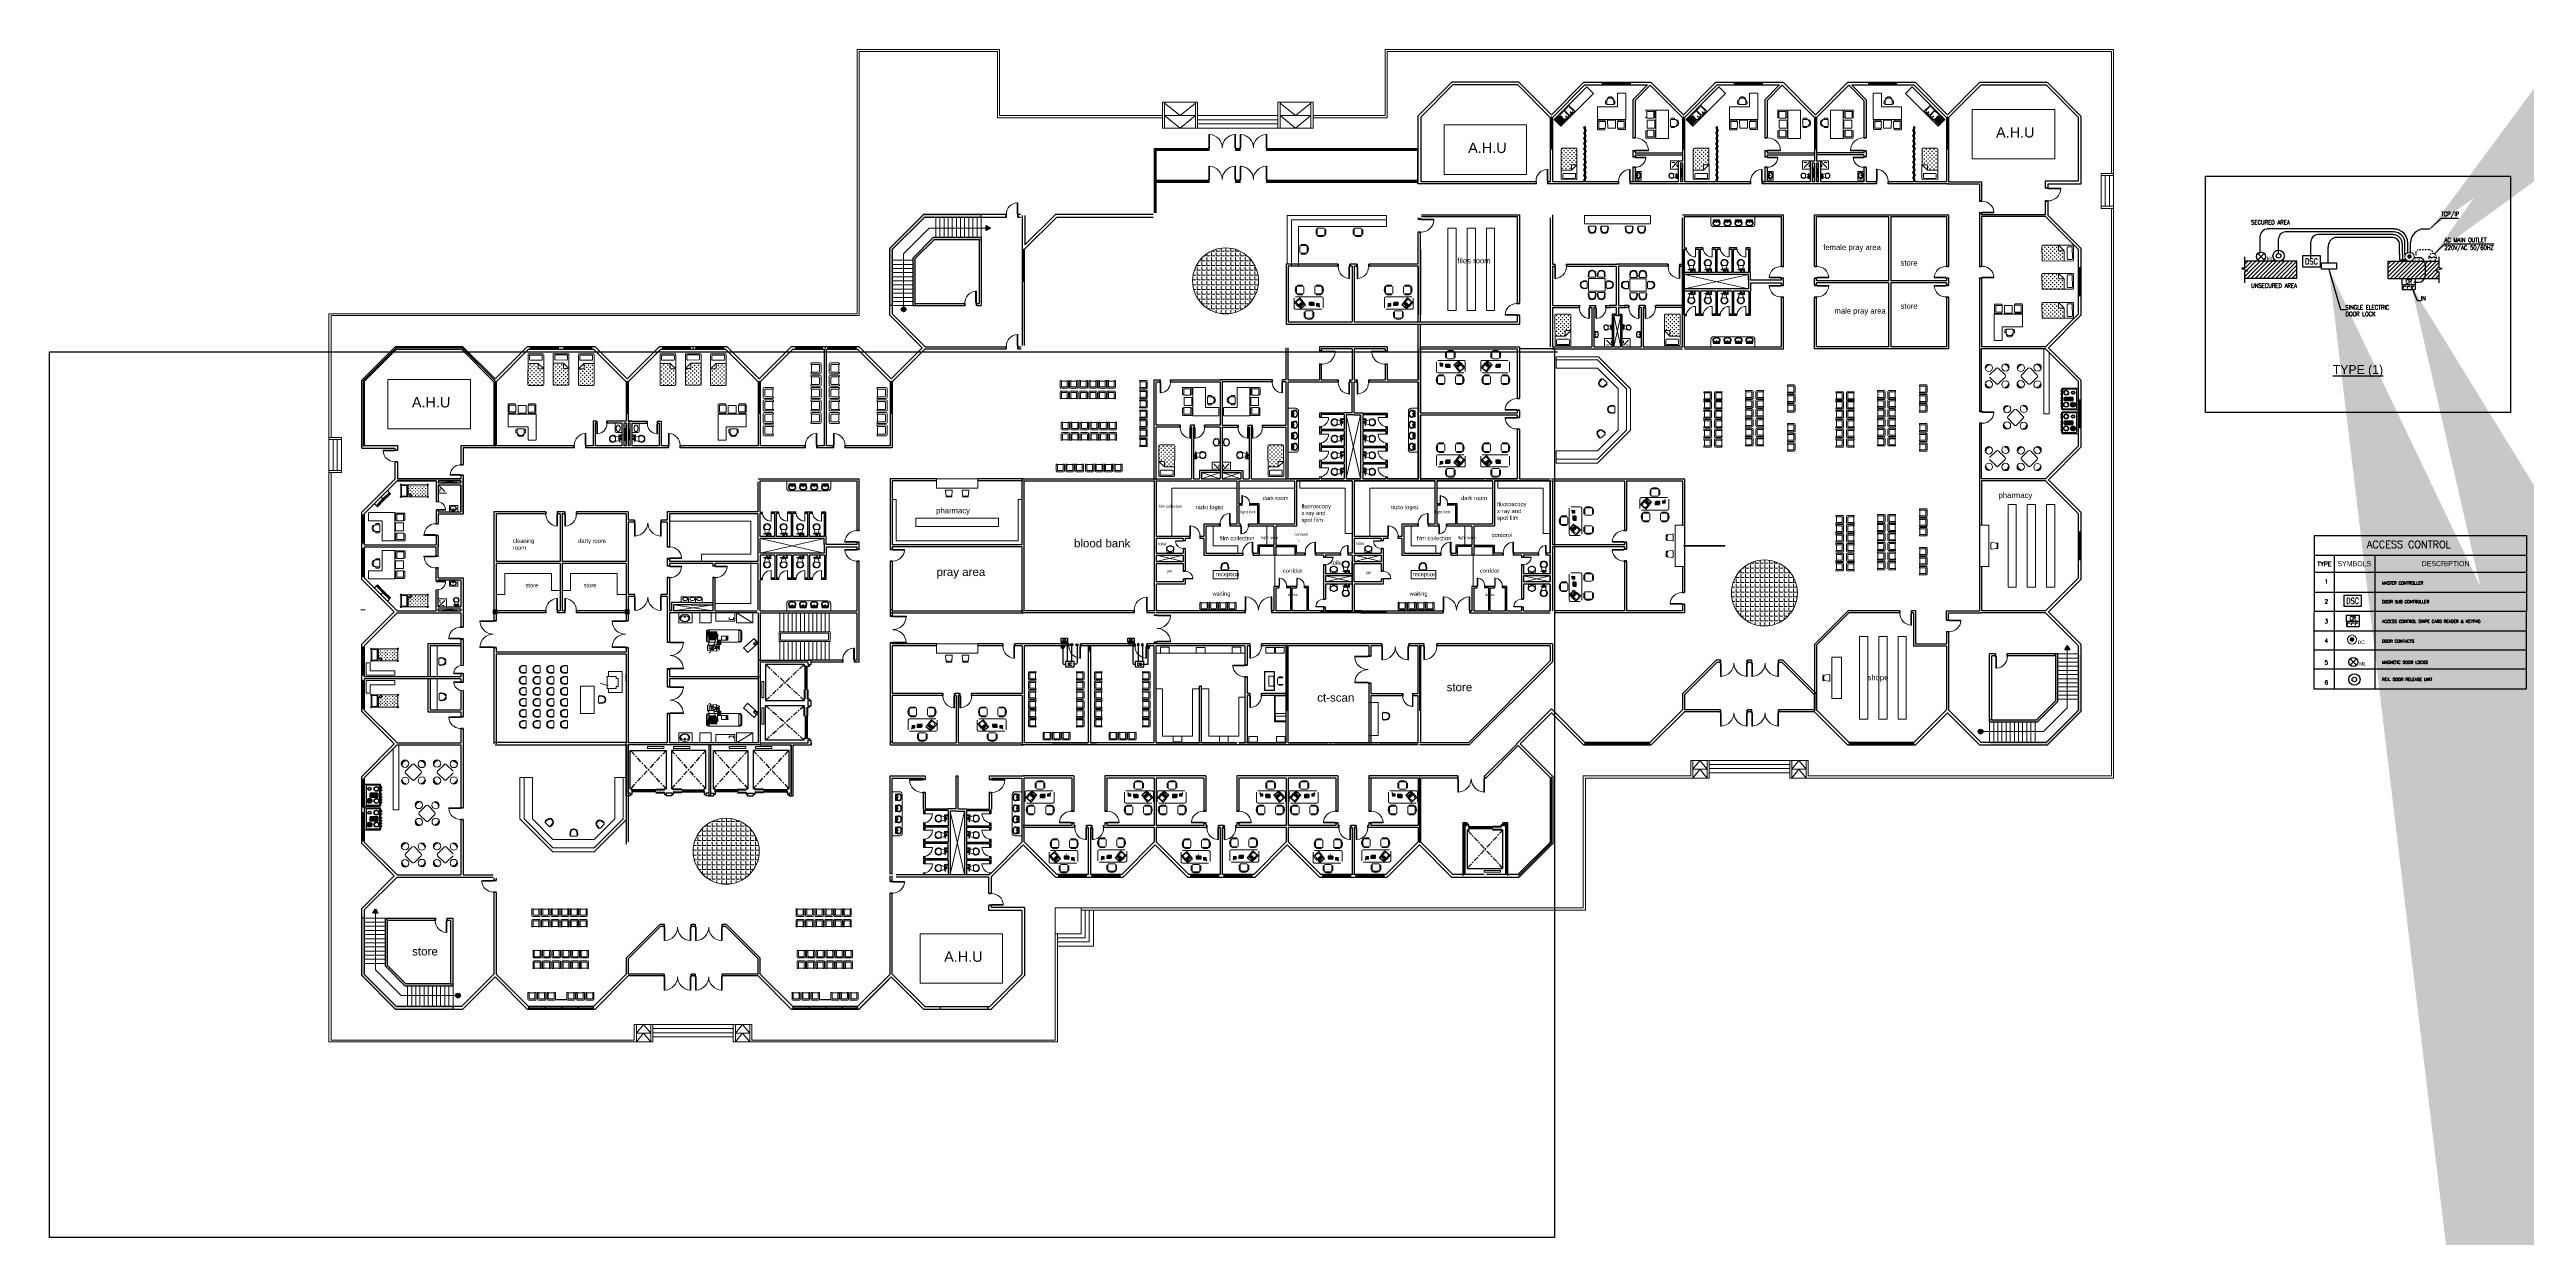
# Model space of a CAD drawing. Extents: x -15 to 165, y 313 to 399.
import ezdxf
from ezdxf.enums import TextEntityAlignment as Align

# ---------------------------------------------------------------- set-up
doc = ezdxf.new("R2010")
doc.units = 0
doc.header["$LTSCALE"] = 0.15
doc.linetypes.add('ACAD_ISO10W100', pattern=[18.5, 12, -3, 0.5, -3])
doc.linetypes.add('CENTERX2', pattern=[4, 2.5, -0.5, 0.5, -0.5])
doc.layers.get('0').update_dxf_attribs({"color": 252})
for name, color, linetype in [('0 ARCH', 252, 'Continuous'), ('0 sockets', 252, 'Continuous'), ('00-BT-LC-DETAIL', 7, 'Continuous'), ('00-BT-OUTLET', 6, 'ACAD_ISO10W100'), ('00-BT-SACS-DIM', 1, 'Continuous'), ('00-BT-SCS-CONDUIT-PVC', 3, 'Continuous'), ('00-BT-TEXT', 2, 'Continuous'), ('00Area of Access Control', 2, 'Continuous'), ('4-TWXT-ELECTRICAL', 4, 'Continuous'), ('ACS-DEVICE 1', 6, 'Continuous'), ('ACS-DEVICE 1D', 6, 'Continuous'), ('bound', 252, 'Continuous'), ('C1', 252, 'Continuous'), ('Conduit 20mm', 6, 'ACAD_ISO10W100'), ('d1', 252, 'Continuous'), ('E680G_SEC', 40, 'Continuous'), ('E680T_SEC', 2, 'Continuous'), ('FIX', 252, 'Continuous'), ('grocol', 252, 'Continuous'), ('LEGEND$0$$0$M-ANNO-TEXM', 70, 'Continuous'), ('LEGEND$0$09056-XEG01$0$E-TEXT', 140, 'Continuous'), ('LEGEND$0$M-ANNO-TEXM', 70, 'Continuous'), ('LEGEND$0$M-ANNO-TEXT', 4, 'Continuous'), ('LEGEND$0$SPACE REQ.', 6, 'Continuous'), ('WINDOW', 252, 'Continuous'), ('XREF1$0$00-BT-TEXT', 40, 'Continuous')]:
    doc.layers.add(name, color=color, linetype=linetype)
for name, color, linetype, lineweight in [('anal', 252, 'Continuous', 20), ('CRITICAL WIRING', 6, 'Continuous', 5), ('DOOR', 252, 'Continuous', 20), ('elev', 252, 'Continuous', 9), ('FIXT', 252, 'Continuous', 9), ('FUR', 252, 'Continuous', 9), ('FURNITURE-1', 252, 'Continuous', 9), ('sofa', 252, 'Continuous', 9), ('wall', 252, 'Continuous', 30), ('WC', 252, 'Continuous', 9)]:
    doc.layers.add(name, color=color, linetype=linetype, lineweight=lineweight)
doc.styles.add('GEN_TEXT', font='romans.shx', dxfattribs={"width": 0.8, "height": 250})
doc.styles.add('LEGEND$0$09056-XEG01$0$C', font='ROMANC')
doc.styles.add('LEGEND$0$detials', font='romans8.shx')
doc.styles.add('LEGEND$0$LEROY140', font='STENCIL', dxfattribs={"height": 350})
doc.styles.add('ROMANS', font='ROMANS.shx', dxfattribs={"width": 0.8})
doc.styles.add('SDC-TEXT-ARB', font='sdc-arb.shx')
doc.styles.add('STENCIL', font='txt.shx')
doc.dimstyles.new('BT-DIM', dxfattribs={"dimscale": 0.55, "dimtxt": 110, "dimasz": 100, "dimexe": 60, "dimexo": 50, "dimgap": 1, "dimtad": 0, "dimdec": 0, "dimrnd": 5, "dimzin": 3, "dimdsep": 46, "dimtxsty": 'ROMANS', "dimblk": 'OBLIQUE', "dimcen": 50, "dimdle": 50, "dimclrd": 256, "dimclre": 256, "dimclrt": 2, "dimadec": 0, "dimazin": 0, "dimtfac": 1, "dimtdec": 0, "dimtofl": 0, "dimtmove": 0, "dimatfit": 3, "dimfxl": 1, "dimtvp": 0.8, "dimfrac": 2, "dimtolj": 1, "dimtzin": 0, "dimarcsym": 0})
pattern_1 = [(45, (-18.3653, 397.6158), (-0.14908006, 0.14908006), [])]

# ---------------------------------------------------------------- blocks, each defined once
blk = doc.blocks.new('D90')
at = {"layer": 'DOOR'}
for points in [[(0.03, 0.2), (0, 0.2), (0, 0), (0.05, 0), (0.05, 0.15), (0.03, 0.15)], [(0.03, 0.2), (0.03, 1.04), (0.08, 1.04), (0.08, 0.2)], [(0.87, 0.2), (0.9, 0.2), (0.9, 0), (0.85, 0), (0.85, 0.15), (0.87, 0.15)]]:
    blk.add_lwpolyline(points, close=True, dxfattribs=at)
blk.add_circle((0.02, 0.21), 0.01, dxfattribs=at)
blk.add_arc((0.03, 0.2), 0.845, 0.2218, 86.3889, dxfattribs=at)
blk = doc.blocks.new('D200')
at = {"layer": 'DOOR'}
for points in [[(0.03, 0.2), (0, 0.2), (0, 0), (0.05, 0), (0.05, 0.15), (0.03, 0.15)], [(0.03, 0.2), (0.03, 1.17), (0.08, 1.17), (0.08, 0.2)], [(1.97, 0.2), (1.97, 1.17), (1.92, 1.17), (1.92, 0.2)], [(1.97, 0.2), (2, 0.2), (2, 0), (1.95, 0), (1.95, 0.15), (1.97, 0.15)]]:
    blk.add_lwpolyline(points, close=True, dxfattribs=at)
for centre in [(0.02, 0.21), (1.98, 0.21)]:
    blk.add_circle(centre, 0.01, dxfattribs=at)
for centre, start, end in [((0.03, 0.2), 0, 87.0492), ((1.97, 0.2), 92.9508, 180)]:
    blk.add_arc(centre, 0.971, start, end, dxfattribs=at)
blk = doc.blocks.new('SEAT02')
at = {"layer": 'FUR'}
for p, q in [((0, 0.32), (0, -0.32)), ((0.7, 0.4), (0.08, 0.4)), ((0.12, 0.23), (0.12, -0.23)), ((0.7, 0.28), (0.17, 0.28)), ((0.7, -0.22), (0.7, 0.22)), ((0.08, -0.4), (0.7, -0.4)), ((0.17, -0.28), (0.7, -0.28))]:
    blk.add_line(p, q, dxfattribs=at)
for centre, radius, start, end in [((0.08, 0.32), 0.08, 90, 180), ((0.17, 0.23), 0.05, 90, 180), ((0.62, 0.22), 0.08, 0, 48.5904), ((0.68, 0.34), 0.0639, 288.8562, 68.5025), ((0.08, -0.32), 0.08, 180, 270), ((0.17, -0.23), 0.05, 180, 270), ((0.62, -0.22), 0.08, 311.4096, 0), ((0.68, -0.34), 0.0639, 291.4975, 71.1438)]:
    blk.add_arc(centre, radius, start, end, dxfattribs=at)
blk = doc.blocks.new('A$C48FC3568')
at = {"layer": 'FUR'}
h = blk.add_hatch(dxfattribs=at)
h.set_pattern_fill('CROSS', color=256, scale=0.5, style=0)
h.set_pattern_definition([(0, (-34.60875, 58.23435), (0.125, -0.125), [0.0625, -0.1875]), (270, (-34.5775, 58.2656), (-0.125, -0.125), [0.0625, -0.1875])])
h.paths.add_polyline_path([(1.05, 0.7), (1.05, 1), (0.05, 1, 0.414214), (0, 0.95), (0, 0.05, 0.414214), (0.05, 0), (1.4, 0), (1.4, 0.65), (1.1, 0.65, -0.414214)])
for p, q in [((0, 0.95), (0, 0.05)), ((1.95, 1), (0.05, 1)), ((1.4, 0.65), (1.05, 1)), ((1.05, 1), (1.05, 0.7)), ((1.4, 0.65), (1.1, 0.65)), ((1.4, 0), (1.4, 0.65)), ((1.6, 0.86), (1.6, 0.15)), ((1.88, 0.91), (1.65, 0.91)), ((1.65, 0.1), (1.88, 0.1)), ((1.93, 0.15), (1.93, 0.86)), ((2, 0.05), (2, 0.95)), ((0.05, 0), (1.95, 0))]:
    blk.add_line(p, q, dxfattribs=at)
for centre, start, end in [((0.05, 0.95), 90, 180), ((0.05, 0.05), 180, 270), ((1.1, 0.7), 180, 270), ((1.65, 0.86), 90, 180), ((1.65, 0.15), 180, 270), ((1.88, 0.86), 360, 90), ((1.88, 0.15), 270, 0), ((1.95, 0.95), 360, 90), ((1.95, 0.05), 270, 360)]:
    blk.add_arc(centre, 0.05, start, end, dxfattribs=at)
blk = doc.blocks.new('A$C30776E45')
at = {"layer": 'FUR'}
for p, q in [((0, 0.75), (1.35, 2.1)), ((1.35, 2.1), (2.8, 0.65)), ((1.64, 2.36), (1.43, 2.15)), ((1.43, 2.09), (1.75, 1.77)), ((1.71, 2.3), (1.53, 2.12)), ((1.53, 2.12), (1.87, 1.78)), ((1.64, 2.36), (1.85, 2.57)), ((1.71, 2.3), (1.88, 2.47)), ((1.84, 1.8), (1.81, 1.77)), ((2.04, 1.96), (1.87, 1.78)), ((1.88, 2.47), (2.22, 2.13)), ((1.92, 2.57), (2.23, 2.26)), ((2.32, 2.02), (1.92, 1.62)), ((2.04, 1.96), (2.22, 2.13)), ((2.2, 2.16), (2.23, 2.19)), ((2.72, 1.62), (2.32, 2.02)), ((0.02, 0.74), (0.42, 0.33)), ((1.12, 1.03), (0.42, 0.33)), ((0.94, 0.58), (1.08, 0.73)), ((1, 0.52), (0.94, 0.58)), ((1, 0.52), (1.2, 0.72)), ((1.12, 1.03), (2.15, 0)), ((1.18, 0.69), (1.15, 0.73)), ((1.38, 0.54), (1.2, 0.72)), ((1.36, 0.16), (1.56, 0.36)), ((1.42, 0.1), (1.36, 0.16)), ((1.38, 0.54), (1.56, 0.36)), ((1.42, 0.1), (1.57, 0.24)), ((1.54, 0.34), (1.57, 0.31)), ((2.32, 1.21), (1.92, 1.62)), ((2.8, 0.65), (2.15, 0)), ((2.72, 1.62), (2.32, 1.21)), ((2.52, 1.14), (2.49, 1.1)), ((2.81, 0.72), (2.49, 1.04)), ((2.68, 1.34), (2.5, 1.16)), ((2.84, 0.82), (2.5, 1.16)), ((2.68, 1.34), (2.86, 1.51)), ((3.02, 1), (2.84, 0.82)), ((3.2, 1.18), (2.86, 1.51)), ((3.08, 0.93), (2.87, 0.72)), ((2.88, 1.49), (2.91, 1.52)), ((3.29, 1.21), (2.98, 1.52)), ((3.02, 1), (3.2, 1.18)), ((3.08, 0.93), (3.29, 1.14))]:
    blk.add_line(p, q, dxfattribs=at)
for centre, radius, start, end in [((1.46, 2.12), 0.0457, 135, 225), ((1.88, 2.54), 0.0457, 45, 135), ((2.2, 2.22), 0.0457, 315, 45), ((1.16, 0.32), 0.254, 127.4334, 322.5666), ((1.18, 0.38), 0.225, 142.1177, 232.1177), ((1.22, 0.34), 0.225, 217.8823, 307.8823), ((1.12, 0.69), 0.0457, 45, 135), ((1.54, 0.27), 0.0457, 315, 45), ((1.78, 1.8), 0.0457, 225, 315), ((2.52, 1.07), 0.0457, 135, 225), ((2.84, 0.76), 0.0457, 225, 315), ((2.95, 1.49), 0.0457, 45, 135), ((3.26, 1.18), 0.0457, 315, 45)]:
    blk.add_arc(centre, radius, start, end, dxfattribs=at)
blk = doc.blocks.new('A$C058220D9')
at = {"layer": 'FUR'}
blk.add_blockref('A$C48FC3568', (0, 0), dxfattribs=at)
blk = doc.blocks.new('D100')
at = {"layer": 'DOOR'}
for points in [[(0.03, 0.2), (0, 0.2), (0, 0), (0.05, 0), (0.05, 0.15), (0.03, 0.15)], [(0.03, 0.2), (0.03, 1.14), (0.08, 1.14), (0.08, 0.2)], [(0.97, 0.2), (1, 0.2), (1, 0), (0.95, 0), (0.95, 0.15), (0.97, 0.15)]]:
    blk.add_lwpolyline(points, close=True, dxfattribs=at)
blk.add_circle((0.02, 0.21), 0.01, dxfattribs=at)
blk.add_arc((0.03, 0.2), 0.941, 0.0029, 86.9663, dxfattribs=at)
blk = doc.blocks.new('ELLIPSE')
blk.add_circle((0.5, 0.5), 0.5)
blk = doc.blocks.new('D80')
at = {"layer": 'DOOR'}
for points in [[(0.03, 0.2), (0, 0.2), (0, 0), (0.05, 0), (0.05, 0.15), (0.03, 0.15)], [(0.03, 0.2), (0.03, 0.94), (0.08, 0.94), (0.08, 0.2)], [(0.77, 0.2), (0.8, 0.2), (0.8, 0), (0.75, 0), (0.75, 0.15), (0.77, 0.15)]]:
    blk.add_lwpolyline(points, close=True, dxfattribs=at)
blk.add_circle((0.02, 0.21), 0.01, dxfattribs=at)
blk.add_arc((0.03, 0.2), 0.74, 0, 86.2769, dxfattribs=at)
blk = doc.blocks.new('CHAIR7')
for p, q in [((0, 9), (0, -9)), ((20, 12), (3, 12)), ((5.1, 15), (17.9, 15)), ((23, -7.4), (23, 7.4)), ((3, -12), (20, -12)), ((5.1, -15), (17.9, -15))]:
    blk.add_line(p, q)
for centre, radius, start, end in [((3, 9), 3, 90, 180), ((5.6, 13.5), 1.56, 73.7398, 286.2602), ((17.4, 13.5), 1.56, 253.7398, 106.2602), ((20, 9), 3, 62.41556, 90), ((22.3, 11.1), 1.1, 53.30994, 212.02741), ((4.8, 0), 19.6, 327.57575, 32.42425), ((7, 0), 20, 323.1301, 36.8699), ((3, -9), 3, 180, 270), ((5.6, -13.5), 1.56, 73.7398, 286.2602), ((17.4, -13.5), 1.56, 253.7398, 106.2602), ((20, -9), 3, 270, 297.58444), ((22.3, -11.1), 1.1, 147.97259, 306.69006)]:
    blk.add_arc(centre, radius, start, end)
blk = doc.blocks.new('RECTANG')
for p, q in [((1, 1), (0, 1)), ((0, 1), (0, 0)), ((0, 0), (1, 0)), ((1, 0), (1, 1))]:
    blk.add_line(p, q)
blk = doc.blocks.new('FNPHONE')
for p, q in [((-9.1, 0.2), (-9.7, 0)), ((-8.9, 0.6), (-9.5, 0.4)), ((-8.7, 1), (-9.3, 0.8)), ((-8.5, 1.4), (-9.1, 1.2)), ((-8.3, 1.8), (-8.9, 1.6)), ((-7.1, 0.6), (-7.5, -0.6)), ((-7.3, 6.5), (-7.3, 1.5)), ((-6.3, 6.5), (-6.3, 1.5)), ((-3.9, 4.8), (-3.9, 4.8)), ((-3.9, 3.9), (-3.9, 3.9)), ((-3.9, 3), (-3.9, 3)), ((-3.9, 2), (-3.9, 2)), ((-2.9, 4.8), (-2.9, 4.8)), ((-2.9, 3.9), (-2.9, 3.9)), ((-2.9, 3), (-2.9, 3)), ((-2.9, 2), (-2.9, 2)), ((-2, 4.8), (-2, 4.8)), ((-2, 3.9), (-2, 3.9)), ((-2, 3), (-2, 3)), ((-2, 2), (-2, 2)), ((-9.3, -0.2), (-9.9, -0.4)), ((-9.3, -0.6), (-9.9, -0.8)), ((-9.3, -1), (-9.9, -1.2)), ((-9.3, -1.4), (-9.9, -1.6)), ((-9.1, -1.8), (-9.7, -2)), ((-8.9, -2.2), (-9.5, -2.4)), ((-8.4, -2.5), (-9, -2.7)), ((-7.9, -2), (-8.5, -2.2)), ((-7.7, -1.6), (-8.3, -1.8)), ((-7.5, -1.2), (-8.1, -1.4)), ((-7.3, -0.8), (-7.9, -1))]:
    blk.add_line(p, q)
for centre, start, end in [((-6.8, 6.5), 298.49146, 241.50854), ((-6.8, 1.5), 118.49146, 61.50854)]:
    blk.add_arc(centre, 1.05, start, end)
for p, xscale, yscale, zscale in [((-8.2, 0), 8.20528234483245, 8.104073169521023, 8.20528234483245), ((-4.8, 1.3), 3.75, 4.375, 3.75), ((-4, 6.7), 2.03125, 0.46875, 2.03125)]:
    blk.add_blockref('RECTANG', p, dxfattribs=dict(xscale=xscale, yscale=yscale, zscale=zscale))
blk = doc.blocks.new('IBMAT', base_point=(61, 306))
for p, q in [((75, 307), (75, 306)), ((81, 307), (75, 307)), ((81, 306), (81, 307))]:
    blk.add_line(p, q)
at = {"xscale": 21, "yscale": 17, "zscale": 21}
blk.add_blockref('RECTANG', (61, 306), dxfattribs=at)
blk = doc.blocks.new('KEYBOARD', base_point=(60, 294))
for p, xscale, yscale, zscale in [((60, 294), 19, 8, 19), ((61, 295), 13, 5, 13), ((75, 295), 3, 5, 3)]:
    blk.add_blockref('RECTANG', p, dxfattribs=dict(xscale=xscale, yscale=yscale, zscale=zscale))
blk = doc.blocks.new('FNCOMP')
for p, q in [((-6.6, 16.2), (-8.5, 3.5)), ((-8.5, 3.5), (-8.5, 2)), ((8, 3.5), (-8.5, 3.5)), ((-8.5, 2), (8, 2)), ((6.1, 16.2), (-6.6, 16.2)), ((8, 3.5), (6.1, 16.2)), ((8, 2), (8, 3.5))]:
    blk.add_line(p, q)
at = {"xscale": 1.033846153846154, "yscale": 1.033846153846154, "zscale": 1.033846153846154}
for name, p in [('IBMAT', (-10.9, 0)), ('KEYBOARD', (-10, -10.5))]:
    blk.add_blockref(name, p, dxfattribs=at)
blk = doc.blocks.new('*X25')
at = {"color": 0}
for p, q in [((0.125, 0.561), (0.125, 0.644)), ((0.15, 0.538), (0.15, 0.667)), ((0.175, 0.529), (0.175, 0.676)), ((0.2, 0.529), (0.2, 0.676)), ((0.225, 0.538), (0.225, 0.667)), ((0.25, 0.562), (0.25, 0.643))]:
    blk.add_line(p, q, dxfattribs=at)
blk = doc.blocks.new('Ch01')
at = {"layer": 'FUR'}
for p, q in [((-0.5, -0.2), (-0.5, 0.21)), ((-0.46, 0.25), (-0.04, 0.2)), ((0, 0.17), (0, -0.16)), ((-0.46, -0.24), (-0.04, -0.2))]:
    blk.add_line(p, q, dxfattribs=at)
for centre, radius, start, end in [((-0.46, 0.21), 0.04, 84.2894, 180), ((-0.06, 0.17), 0.025, 20.5276, 200.5276), ((-0.5, 0), 0.449, 339.1935, 20.5276), ((-0.04, 0.17), 0.04, 0, 84.2894), ((-0.5, 0), 0.499, 339.1935, 20.5276), ((-0.46, -0.2), 0.04, 180, 275.7106), ((-0.06, -0.17), 0.025, 159.1935, 339.1935), ((-0.04, -0.16), 0.04, 275.7106, 0)]:
    blk.add_arc(centre, radius, start, end, dxfattribs=at)
blk = doc.blocks.new('ARCH')
at = {"layer": 'anal'}
for points in [[(17.55, 358.35), (17.25, 358.35), (17.25, 358.05), (17.55, 358.05)], [(27.15, 358.35), (26.85, 358.35), (26.85, 358.05), (27.15, 358.05)]]:
    blk.add_hatch(color=256, dxfattribs=at).paths.add_polyline_path(points)
at = {"layer": 'd1'}
for points in [[(53.41, 386.1), (53.1, 386.28), (53.1, 385.92)], [(47.27, 380.19, 1), (46.93, 380.19, 1)], [(131.7, 355.76), (131.52, 355.45), (131.88, 355.45)], [(125.57, 349.5, 1), (125.23, 349.5, 1)], [(8.7, 336.61), (8.52, 336.3), (8.88, 336.3)], [(14.87, 330.3, 1), (14.53, 330.3, 1)]]:
    blk.add_hatch(color=256, dxfattribs=at).paths.add_polyline_path(points)
at = {"layer": 'elev'}
h = blk.add_hatch(dxfattribs=at)
h.set_pattern_fill('ANGLE', color=256, scale=0.05, style=0)
h.set_pattern_definition([(0, (36.30593, 41.4619), (0, 0.34925), [0.254, -0.09525]), (90, (36.30593, 41.4619), (-0.34925, 2e-17), [0.254, -0.09525])])
h.paths.add_polyline_path([(68.11, 382.26, 0.21525), (68.92, 380.46), (72.09, 380.46, 0.21525), (72.91, 382.26, 1)])
h.paths.add_polyline_path([(72.09, 380.46), (68.92, 380.46, 0.377964)])
h = blk.add_hatch(dxfattribs=at)
h.set_pattern_fill('ANGLE', color=256, scale=0.05, style=0)
h.set_pattern_definition([(0, (75.4893, 18.77073), (0, 0.34925), [0.254, -0.09525]), (90, (75.4893, 18.77073), (-0.34925, 2e-17), [0.254, -0.09525])])
h.paths.add_polyline_path([(107.29, 359.57, 0.21525), (108.1, 357.77), (111.28, 357.77, 0.21525), (112.09, 359.57, 1)])
h.paths.add_polyline_path([(111.28, 357.77), (108.1, 357.77, 0.377964)])
h = blk.add_hatch(dxfattribs=at)
h.set_pattern_fill('ANGLE', color=256, scale=0.05, style=0)
h.set_pattern_definition([(0, (0, 0), (0, 0.34925), [0.254, -0.09525]), (90, (0, 0), (-0.34925, 2e-17), [0.254, -0.09525])])
h.paths.add_polyline_path([(31.8, 340.8, 0.21525), (32.61, 339), (35.79, 339, 0.21525), (36.6, 340.8, 1)])
h.paths.add_polyline_path([(35.79, 339), (32.61, 339, 0.377964)])
at = {"layer": 'wall'}
h = blk.add_hatch(color=256, dxfattribs=at)
h.paths.add_polyline_path([(52.74, 385.4), (49.26, 385.4), (47.8, 383.94), (47.8, 380.46), (47.95, 380.46), (47.95, 380.61), (47.95, 383.88), (49.32, 385.25), (52.59, 385.25), (52.74, 385.25)])
h.paths.add_polyline_path([(52.74, 387.1), (48.56, 387.1), (48.46, 387), (52.74, 387)])
h.paths.add_polyline_path([(52.74, 387), (48.46, 387), (46.4, 384.94), (46.4, 384.66), (48.64, 386.9), (52.74, 386.9)])
h.paths.add_polyline_path([(46.3, 384.56), (46.4, 384.66), (46.4, 384.94), (46.1, 384.64), (46.1, 380.46), (46.3, 380.46)])
h = blk.add_hatch(color=256, dxfattribs=at)
h.paths.add_polyline_path([(126.06, 350.35), (126.21, 350.35), (129.48, 350.35), (130.85, 351.72), (130.85, 354.99), (130.85, 355.14), (131, 355.14), (131, 351.66), (129.54, 350.2), (126.06, 350.2)], flags=17)
h.paths.add_polyline_path([(126.06, 348.7), (130.16, 348.7), (132.5, 351.04), (132.5, 355.14), (132.6, 355.14), (132.6, 350.86), (130.34, 348.6), (126.06, 348.6)])
h.paths.add_polyline_path([(126.06, 348.6), (130.34, 348.6), (130.24, 348.5), (126.06, 348.5)])
h.paths.add_polyline_path([(132.6, 355.14), (132.7, 355.14), (132.7, 350.96), (132.6, 350.86)])
h = blk.add_hatch(dxfattribs=at)
h.set_pattern_fill('ANSI37', color=256, scale=0.02, style=0)
h.set_pattern_definition([(45, (-280.2, 3), (-0.044901281, 0.044901281), []), (135, (-280.2, 3), (-0.044901281, -0.044901281), [])])
h.paths.add_polyline_path([(91.04, 342.85), (90.68, 342.85), (90.68, 342.65), (90.89, 342.65), (90.89, 339.15), (91.04, 339.15)])
h.paths.add_polyline_path([(87.91, 342.65), (88.07, 342.65), (88.07, 342.85), (87.77, 342.85), (87.77, 339.15), (87.91, 339.15)])
h = blk.add_hatch(color=256, dxfattribs=at)
h.paths.add_polyline_path([(14.34, 331), (14.34, 331.15), (14.19, 331.15), (10.92, 331.15), (9.55, 332.52), (9.55, 335.79), (9.55, 335.94), (9.4, 335.94), (9.4, 332.46), (10.86, 331)], flags=17)
h.paths.add_polyline_path([(14.34, 329.4), (14.34, 329.5), (10.24, 329.5), (7.9, 331.84), (7.9, 335.94), (7.8, 335.94), (7.8, 331.66), (10.06, 329.4)])
h.paths.add_polyline_path([(10.06, 329.4), (10.16, 329.3), (14.34, 329.3), (14.34, 329.4)])
h.paths.add_polyline_path([(7.7, 331.76), (7.8, 331.66), (7.8, 335.94), (7.7, 335.94)])
for centre, radius in [((100.46, 389.93), 0.0306), ((100.46, 389.93), 0.0172), ((110.06, 389.93), 0.0306), ((110.06, 389.93), 0.0172), ((116.74, 389.93), 0.0306), ((116.74, 389.93), 0.0172)]:
    blk.add_circle(centre, radius)
at = {"layer": '0 ARCH', "color": 252, "lineweight": 15}
for p, q in [((71.92, 355.2), (65.47, 355.2)), ((65.78, 355.62), (66.41, 355.62)), ((65.78, 355.2), (65.78, 355.62)), ((66.41, 355.2), (65.78, 355.2)), ((66.41, 355.62), (66.41, 355.2)), ((69.02, 355.61), (68.38, 355.61)), ((68.38, 355.61), (68.38, 355.2)), ((68.38, 355.2), (69.02, 355.2)), ((69.02, 355.2), (69.02, 355.61)), ((70.99, 355.62), (70.99, 355.2)), ((71.62, 355.62), (70.99, 355.62)), ((70.99, 355.2), (71.62, 355.2)), ((71.62, 355.2), (71.62, 355.62)), ((74.06, 355.6), (73.43, 355.6)), ((73.43, 355.6), (73.43, 355.19)), ((73.43, 355.19), (74.06, 355.19)), ((74.06, 355.19), (74.06, 355.6)), ((74.15, 355.6), (74.15, 355.19)), ((74.78, 355.6), (74.15, 355.6)), ((74.15, 355.19), (74.78, 355.19)), ((74.78, 355.19), (74.78, 355.6)), ((74.07, 353.86), (73.33, 353.86)), ((73.33, 353.86), (73.33, 352.48)), ((74.05, 353.83), (73.36, 353.83)), ((73.36, 353.83), (73.36, 352.51)), ((74.03, 353.52), (73.65, 353.52)), ((73.65, 353.52), (73.65, 352.8)), ((74.03, 352.8), (74.03, 353.52)), ((74.05, 352.51), (74.05, 353.83)), ((74.07, 352.48), (74.07, 353.86)), ((74.29, 353.35), (74.29, 352.99)), ((74.29, 353.35), (74.29, 352.99)), ((74.49, 353.41), (74.35, 353.41)), ((74.49, 353.41), (74.35, 353.41)), ((74.4, 353.47), (74.49, 353.47)), ((74.4, 353.47), (74.49, 353.47)), ((74.49, 353.47), (74.65, 353.47)), ((74.49, 353.47), (74.65, 353.47)), ((74.69, 353.41), (74.49, 353.41)), ((74.69, 353.41), (74.49, 353.41)), ((65.42, 352.6), (65.93, 352.6)), ((65.93, 352.6), (65.93, 349.16)), ((68.62, 352.6), (68.11, 352.6)), ((68.11, 352.6), (68.11, 349.16)), ((68.77, 352.6), (69.29, 352.6)), ((69.29, 352.6), (69.29, 349.16)), ((71.92, 352), (71.47, 352)), ((71.47, 349.16), (71.47, 352)), ((73.33, 352.48), (74.07, 352.48)), ((73.36, 352.51), (74.05, 352.51)), ((73.65, 352.8), (74.03, 352.8)), ((74.92, 352.12), (74.07, 352.12)), ((74.07, 352.12), (74.07, 350.2)), ((74.9, 352.09), (74.11, 352.09)), ((74.11, 352.09), (74.11, 350.24)), ((74.35, 352.93), (74.49, 352.93)), ((74.35, 352.93), (74.49, 352.93)), ((74.4, 352.87), (74.49, 352.87)), ((74.49, 352.93), (74.69, 352.93)), ((74.49, 352.93), (74.69, 352.93)), ((74.49, 352.87), (74.65, 352.87)), ((74.49, 352.87), (74.65, 352.87)), ((74.9, 350.24), (74.9, 352.09)), ((74.92, 350.2), (74.92, 352.12)), ((74.07, 350.2), (74.92, 350.2)), ((74.11, 350.81), (74.9, 350.81)), ((74.9, 350.8), (74.11, 350.8)), ((74.11, 350.24), (74.9, 350.24)), ((74.86, 350.62), (74.14, 350.62)), ((74.14, 350.62), (74.14, 350.28)), ((74.14, 350.28), (74.86, 350.28)), ((68.11, 349.16), (65.93, 349.16)), ((66.7, 349.16), (66.7, 348.74)), ((67.34, 349.16), (66.7, 349.16)), ((66.7, 348.74), (67.34, 348.74)), ((67.34, 348.74), (67.34, 349.16)), ((69.29, 349.16), (71.47, 349.16)), ((70.06, 349.16), (70.06, 348.74)), ((70.7, 349.16), (70.06, 349.16)), ((70.7, 348.74), (70.7, 349.16)), ((72.82, 349.13), (72.19, 349.13)), ((72.19, 349.13), (72.19, 348.72)), ((72.19, 348.72), (72.82, 348.72)), ((72.82, 348.72), (72.82, 349.13)), ((74.22, 349.13), (74.22, 348.72)), ((74.85, 349.13), (74.22, 349.13)), ((74.22, 348.72), (74.85, 348.72)), ((74.85, 348.72), (74.85, 349.13))]:
    blk.add_line(p, q, dxfattribs=at)
for centre, radius, start, end in [((74.35, 353.35), 0.06, 90, 180), ((74.35, 353.35), 0.06, 90, 180), ((74.35, 352.99), 0.06, 180, 270), ((74.35, 352.99), 0.06, 180, 270), ((74.4, 353.44), 0.0312, 73.7398, 286.2602), ((74.4, 353.44), 0.0312, 73.7398, 286.2602), ((74.4, 352.9), 0.0312, 73.7398, 286.2602), ((74.4, 352.9), 0.0312, 73.7398, 286.2602)]:
    blk.add_arc(centre, radius, start, end, dxfattribs=at)
at = {"layer": 'anal'}
for p, q in [((43.72, 387), (43.72, 399.07)), ((43.72, 399.07), (54.08, 399.07)), ((43.87, 387), (43.87, 398.93)), ((43.87, 398.93), (53.92, 398.93)), ((53.92, 394.12), (53.92, 398.93)), ((54.08, 394.27), (54.08, 399.07)), ((82.12, 399.07), (132.6, 399.07)), ((84.6, 399.07), (82.12, 399.07)), ((82.12, 399.07), (82.12, 394.27)), ((82.27, 398.93), (132.6, 398.93)), ((84.6, 398.93), (82.27, 398.93)), ((82.27, 398.93), (82.27, 394.12)), ((132.6, 399.07), (135.07, 399.07)), ((132.6, 398.93), (134.93, 398.93)), ((134.93, 398.93), (134.93, 390.6)), ((135.07, 399.07), (135.07, 390.6)), ((97.89, 396.6), (97.89, 396.7)), ((97.89, 396.6), (97.89, 396.5)), ((97.94, 396.5), (97.94, 396.7)), ((97.94, 396.6), (97.94, 396.7)), ((98.89, 396.64), (97.94, 396.64)), ((98.89, 396.61), (97.94, 396.61)), ((98.89, 396.58), (97.94, 396.58)), ((98.89, 396.56), (97.94, 396.56)), ((98.89, 396.7), (98.94, 396.7)), ((98.89, 396.5), (98.89, 396.7)), ((98.89, 396.5), (98.94, 396.5)), ((98.94, 396.5), (98.94, 396.7)), ((99.89, 396.64), (98.94, 396.64)), ((99.89, 396.61), (98.94, 396.61)), ((99.89, 396.58), (98.94, 396.58)), ((99.89, 396.56), (98.94, 396.56)), ((99.89, 396.5), (99.89, 396.7)), ((99.89, 396.6), (99.89, 396.7)), ((99.94, 396.6), (99.94, 396.7)), ((99.94, 396.6), (99.94, 396.5)), ((107.49, 396.6), (107.49, 396.7)), ((107.49, 396.6), (107.49, 396.5)), ((107.54, 396.6), (107.54, 396.7)), ((107.54, 396.5), (107.54, 396.7)), ((108.49, 396.64), (107.54, 396.64)), ((108.49, 396.61), (107.54, 396.61)), ((108.49, 396.58), (107.54, 396.58)), ((108.49, 396.56), (107.54, 396.56)), ((108.49, 396.5), (108.49, 396.7)), ((108.49, 396.7), (108.54, 396.7)), ((108.49, 396.5), (108.54, 396.5)), ((108.54, 396.5), (108.54, 396.7)), ((109.49, 396.64), (108.54, 396.64)), ((109.49, 396.61), (108.54, 396.61)), ((109.49, 396.58), (108.54, 396.58)), ((109.49, 396.56), (108.54, 396.56)), ((109.49, 396.6), (109.49, 396.7)), ((109.49, 396.5), (109.49, 396.7)), ((109.54, 396.6), (109.54, 396.7)), ((109.54, 396.6), (109.54, 396.5)), ((117.26, 396.6), (117.26, 396.7)), ((117.26, 396.6), (117.26, 396.5)), ((117.31, 396.6), (117.31, 396.7)), ((117.31, 396.5), (117.31, 396.7)), ((118.26, 396.64), (117.31, 396.64)), ((118.26, 396.61), (117.31, 396.61)), ((118.26, 396.58), (117.31, 396.58)), ((118.26, 396.56), (117.31, 396.56)), ((118.26, 396.5), (118.26, 396.7)), ((118.26, 396.7), (118.31, 396.7)), ((118.26, 396.5), (118.31, 396.5)), ((118.31, 396.5), (118.31, 396.7)), ((119.26, 396.64), (118.31, 396.64)), ((119.26, 396.61), (118.31, 396.61)), ((119.26, 396.58), (118.31, 396.58)), ((119.26, 396.56), (118.31, 396.56)), ((119.26, 396.6), (119.26, 396.7)), ((119.26, 396.5), (119.26, 396.7)), ((119.31, 396.6), (119.31, 396.7)), ((119.31, 396.6), (119.31, 396.5)), ((65.92, 395.25), (66.08, 395.25)), ((65.92, 395.25), (65.92, 393.37)), ((66.08, 395.25), (66.08, 393.97)), ((66.08, 395.25), (68.32, 395.25)), ((66.08, 395.18), (67.2, 394.27)), ((67.2, 394.27), (68.32, 395.18)), ((68.32, 395.25), (68.32, 393.37)), ((68.32, 395.25), (68.47, 395.25)), ((68.47, 395.25), (68.47, 393.97)), ((74.32, 395.25), (74.47, 395.25)), ((74.32, 395.25), (74.32, 393.37)), ((74.47, 395.25), (74.47, 393.97)), ((74.47, 395.25), (76.72, 395.25)), ((74.47, 395.18), (75.6, 394.27)), ((75.6, 394.27), (76.72, 395.18)), ((76.72, 395.25), (76.72, 393.37)), ((76.72, 395.25), (76.87, 395.25)), ((76.87, 395.25), (76.87, 393.97)), ((65.92, 394.12), (53.92, 394.12)), ((65.92, 394.27), (54.08, 394.27)), ((65.92, 394.27), (65.92, 393.37)), ((65.92, 393.37), (76.87, 393.37)), ((66.08, 394.27), (66.08, 393.37)), ((66.08, 394.27), (66.08, 393.37)), ((68.32, 394.27), (66.08, 394.27)), ((66.08, 394.27), (67.2, 393.37)), ((66.08, 393.37), (68.32, 393.37)), ((67.2, 393.37), (68.32, 394.27)), ((68.47, 394.27), (68.47, 393.37)), ((68.47, 394.27), (74.32, 394.27)), ((74.32, 394.27), (68.47, 394.27)), ((68.47, 393.97), (74.32, 393.97)), ((68.47, 393.68), (74.32, 393.68)), ((74.32, 394.27), (74.32, 393.37)), ((74.47, 394.27), (74.47, 393.37)), ((74.47, 394.27), (76.72, 394.27)), ((74.47, 394.27), (75.6, 393.37)), ((75.6, 393.37), (76.72, 394.27)), ((76.72, 394.27), (76.72, 393.37)), ((82.12, 394.27), (76.87, 394.27)), ((76.87, 394.27), (76.87, 393.37)), ((82.27, 394.12), (76.87, 394.12)), ((94.2, 391.8), (94.2, 394.2)), ((94.2, 391.8), (94.2, 394.2)), ((94.2, 391.8), (94.2, 394.2)), ((94.2, 391.8), (94.2, 394.2)), ((94.2, 391.8), (94.2, 394.2)), ((94.2, 391.8), (94.2, 394.2)), ((94.2, 391.8), (94.2, 394.2)), ((94.2, 391.8), (94.2, 394.2)), ((94.2, 391.8), (94.2, 394.2)), ((94.2, 391.8), (94.2, 394.2)), ((94.2, 391.8), (94.2, 394.2)), ((94.2, 391.8), (94.2, 394.2)), ((94.2, 391.8), (94.2, 394.2)), ((94.2, 391.8), (94.2, 394.2)), ((94.2, 391.8), (94.2, 394.2)), ((94.2, 391.8), (94.2, 394.2)), ((94.2, 391.8), (94.2, 394.2)), ((94.2, 391.8), (94.2, 394.2)), ((103.8, 391.8), (103.8, 394.2)), ((103.8, 391.8), (103.8, 394.2)), ((103.8, 391.8), (103.8, 394.2)), ((103.8, 391.8), (103.8, 394.2)), ((103.8, 391.8), (103.8, 394.2)), ((103.8, 391.8), (103.8, 394.2)), ((103.8, 391.8), (103.8, 394.2)), ((103.8, 391.8), (103.8, 394.2)), ((103.8, 391.8), (103.8, 394.2)), ((103.8, 391.8), (103.8, 394.2)), ((103.8, 391.8), (103.8, 394.2)), ((103.8, 391.8), (103.8, 394.2)), ((103.8, 391.8), (103.8, 394.2)), ((103.8, 391.8), (103.8, 394.2)), ((103.8, 391.8), (103.8, 394.2)), ((103.8, 391.8), (103.8, 394.2)), ((103.8, 391.8), (103.8, 394.2)), ((103.8, 391.8), (103.8, 394.2)), ((113.4, 391.8), (113.4, 394.2)), ((113.4, 391.8), (113.4, 394.2)), ((113.4, 391.8), (113.4, 394.2)), ((113.4, 391.8), (113.4, 394.2)), ((113.4, 391.8), (113.4, 394.2)), ((113.4, 391.8), (113.4, 394.2)), ((113.4, 391.8), (113.4, 394.2)), ((113.4, 391.8), (113.4, 394.2)), ((113.4, 391.8), (113.4, 394.2)), ((113.4, 391.8), (113.4, 394.2)), ((113.4, 391.8), (113.4, 394.2)), ((113.4, 391.8), (113.4, 394.2)), ((113.4, 391.8), (113.4, 394.2)), ((113.4, 391.8), (113.4, 394.2)), ((113.4, 391.8), (113.4, 394.2)), ((113.4, 391.8), (113.4, 394.2)), ((113.4, 391.8), (113.4, 394.2)), ((113.4, 391.8), (113.4, 394.2)), ((123, 391.8), (123, 394.2)), ((123, 391.8), (123, 394.2)), ((123, 391.8), (123, 394.2)), ((123, 391.8), (123, 394.2)), ((123, 391.8), (123, 394.2)), ((123, 391.8), (123, 394.2)), ((123, 391.8), (123, 394.2)), ((123, 391.8), (123, 394.2)), ((123, 391.8), (123, 394.2)), ((123, 391.8), (123, 394.2)), ((123, 391.8), (123, 394.2)), ((123, 391.8), (123, 394.2)), ((123, 391.8), (123, 394.2)), ((123, 391.8), (123, 394.2)), ((123, 391.8), (123, 394.2)), ((123, 391.8), (123, 394.2)), ((123, 391.8), (123, 394.2)), ((123, 391.8), (123, 394.2)), ((65.32, 391.87), (65.32, 387.2)), ((69.27, 391.87), (65.32, 391.87)), ((65.38, 391.82), (65.38, 387.2)), ((69.27, 391.82), (65.38, 391.82)), ((65.42, 391.77), (65.42, 389.47)), ((69.27, 391.77), (65.42, 391.77)), ((65.47, 391.73), (65.47, 387.2)), ((69.27, 391.73), (65.47, 391.73)), ((71.53, 391.87), (71.27, 391.87)), ((71.53, 391.82), (71.27, 391.82)), ((71.53, 391.77), (71.27, 391.77)), ((71.53, 391.73), (71.27, 391.73)), ((84.5, 391.87), (73.53, 391.87)), ((84.5, 391.82), (73.53, 391.82)), ((84.5, 391.77), (73.53, 391.77)), ((84.5, 391.73), (73.53, 391.73)), ((103.72, 390.82), (103.58, 389.47)), ((103.58, 390.82), (103.72, 389.47)), ((113.32, 390.82), (113.17, 389.47)), ((113.17, 390.82), (113.32, 389.47)), ((113.62, 390.82), (113.47, 389.47)), ((113.47, 390.82), (113.62, 389.47)), ((65.38, 389.52), (65.38, 387.2)), ((65.42, 389.47), (65.42, 387.2)), ((65.42, 389.47), (65.42, 387.2)), ((69.27, 389.57), (65.47, 389.57)), ((69.27, 389.52), (65.47, 389.52)), ((69.27, 389.47), (65.47, 389.47)), ((69.27, 389.42), (65.47, 389.42)), ((71.53, 389.57), (71.27, 389.57)), ((71.53, 389.52), (71.27, 389.52)), ((71.53, 389.47), (71.27, 389.47)), ((71.53, 389.42), (71.27, 389.42)), ((84.5, 389.57), (73.53, 389.57)), ((84.5, 389.52), (73.53, 389.52)), ((84.5, 389.47), (73.53, 389.47)), ((84.5, 389.42), (73.53, 389.42)), ((134.18, 390.07), (134.18, 387.52)), ((134.18, 390.07), (135.07, 390.07)), ((134.18, 389.93), (134.47, 389.93)), ((134.18, 389.93), (135.07, 389.93)), ((134.47, 389.93), (134.47, 387.68)), ((134.77, 389.93), (134.77, 387.68)), ((134.93, 390.6), (134.93, 390.07)), ((135.07, 390.6), (135.07, 346.12)), ((135.07, 390.07), (135.07, 387.52)), ((135.07, 387.68), (134.18, 387.68)), ((135.07, 387.52), (134.18, 387.52)), ((134.93, 387.52), (134.93, 346.27)), ((43.72, 379.87), (43.72, 387)), ((43.87, 379.73), (43.87, 387)), ((75, 387), (75, 383.8)), ((82.2, 387), (75, 387)), ((75.3, 386.7), (75.3, 383.4)), ((82.2, 386.7), (75.3, 386.7)), ((75.8, 386.2), (75.8, 383.4)), ((82.2, 386.2), (75.8, 386.2)), ((82.2, 387), (82.2, 386.2)), ((96.6, 387), (96.6, 386.4)), ((96.6, 387), (101.4, 387)), ((96.6, 386.4), (101.4, 386.4)), ((101.4, 386.4), (101.4, 387)), ((105.8, 386.39), (105.8, 386.93)), ((108.8, 386.2), (106, 386.2)), ((109, 386.93), (109, 386.4)), ((55.8, 382.2), (55.8, 384.6)), ((55.8, 382.2), (55.8, 384.6)), ((55.8, 382.2), (55.8, 384.6)), ((55.8, 382.2), (55.8, 384.6)), ((55.8, 382.2), (55.8, 384.6)), ((55.8, 382.2), (55.8, 384.6)), ((55.8, 382.2), (55.8, 384.6)), ((55.8, 382.2), (55.8, 384.6)), ((55.8, 382.2), (55.8, 384.6)), ((55.8, 382.2), (55.8, 384.6)), ((55.8, 382.2), (55.8, 384.6)), ((55.8, 382.2), (55.8, 384.6)), ((55.8, 382.2), (55.8, 384.6)), ((55.8, 382.2), (55.8, 384.6)), ((55.8, 382.2), (55.8, 384.6)), ((55.8, 382.2), (55.8, 384.6)), ((55.8, 382.2), (55.8, 384.6)), ((55.8, 382.2), (55.8, 384.6)), ((75, 383.47), (75, 384.6)), ((75, 383.47), (75, 384.6)), ((75, 383.47), (75, 384.6)), ((75, 383.47), (75, 384.6)), ((75, 383.47), (75, 384.6)), ((75, 383.47), (75, 384.6)), ((75, 383.47), (75, 384.6)), ((75, 383.47), (75, 384.6)), ((75, 383.47), (75, 384.6)), ((75, 383.47), (75, 384.6)), ((75, 383.47), (75, 384.6)), ((75, 383.47), (75, 384.6)), ((75, 383.47), (75, 384.6)), ((75, 383.47), (75, 384.6)), ((75, 383.47), (75, 384.6)), ((75, 383.47), (75, 384.6)), ((75, 383.47), (75, 384.6)), ((75, 383.47), (75, 384.6)), ((75, 383.8), (75, 383.47)), ((103.8, 384.6), (103.8, 379.8)), ((103.8, 379.8), (103.8, 384.6)), ((96.9, 381.52), (96.9, 382.42)), ((96.9, 382.42), (98.1, 382.42)), ((98.1, 382.42), (98.1, 381.52)), ((99.9, 382.4), (99.9, 381.5)), ((101.1, 382.4), (99.9, 382.4)), ((101.1, 381.5), (101.1, 382.4)), ((103.88, 382.72), (108.53, 381.67)), ((108.53, 382.72), (103.88, 381.67)), ((132.6, 383.22), (132.5, 383.22)), ((132.7, 383.17), (132.5, 383.17)), ((132.6, 383.17), (132.5, 383.17)), ((132.5, 382.17), (132.5, 382.22)), ((132.7, 382.22), (132.5, 382.22)), ((132.7, 382.17), (132.5, 382.17)), ((132.56, 383.17), (132.56, 382.22)), ((132.56, 382.17), (132.56, 381.22)), ((132.59, 383.17), (132.59, 382.22)), ((132.59, 382.17), (132.59, 381.22)), ((132.6, 383.22), (132.7, 383.22)), ((132.62, 383.17), (132.62, 382.22)), ((132.62, 382.17), (132.62, 381.22)), ((132.64, 383.17), (132.64, 382.22)), ((132.64, 382.17), (132.64, 381.22)), ((132.7, 382.17), (132.7, 382.22)), ((98.1, 381.52), (96.9, 381.52)), ((99.9, 381.5), (101.1, 381.5)), ((132.7, 381.22), (132.5, 381.22)), ((132.6, 381.22), (132.5, 381.22)), ((132.6, 381.17), (132.5, 381.17)), ((132.6, 381.17), (132.7, 381.17)), ((5.32, 377.4), (5.32, 379.87)), ((5.32, 379.87), (43.72, 379.87)), ((5.48, 377.4), (5.48, 379.73)), ((5.48, 379.73), (43.87, 379.73)), ((98.75, 377.47), (99.25, 379.75)), ((98.75, 379.75), (99.25, 377.47)), ((99.25, 379.75), (98.75, 377.47)), ((99.25, 377.47), (98.75, 379.75)), ((108.8, 378.2), (106, 378.2)), ((5.32, 326.93), (5.32, 377.4)), ((5.48, 370.88), (5.48, 377.4)), ((10.2, 377.4), (7.8, 375)), ((7.8, 375), (10.2, 377.4)), ((15, 377.4), (10.2, 377.4)), ((10.2, 377.4), (15, 377.4)), ((17.4, 375), (15, 377.4)), ((15, 377.4), (17.4, 375)), ((19.96, 377.4), (19.96, 377.5)), ((19.96, 377.4), (19.96, 377.3)), ((20.01, 377.5), (20.01, 377.3)), ((20.01, 377.44), (20.96, 377.44)), ((20.01, 377.41), (20.96, 377.41)), ((20.01, 377.4), (20.01, 377.3)), ((20.01, 377.38), (20.96, 377.38)), ((20.01, 377.36), (20.96, 377.36)), ((20.96, 377.5), (20.96, 377.3)), ((21.01, 377.5), (21.01, 377.3)), ((21.01, 377.44), (21.96, 377.44)), ((21.01, 377.41), (21.96, 377.41)), ((21.01, 377.38), (21.96, 377.38)), ((21.01, 377.36), (21.96, 377.36)), ((21.96, 377.5), (21.96, 377.3)), ((21.96, 377.4), (21.96, 377.3)), ((22.01, 377.4), (22.01, 377.5)), ((22.01, 377.4), (22.01, 377.3)), ((22.39, 377.4), (22.39, 377.5)), ((22.39, 377.4), (22.39, 377.3)), ((22.44, 377.5), (22.44, 377.3)), ((23.39, 377.44), (22.44, 377.44)), ((23.39, 377.41), (22.44, 377.41)), ((22.44, 377.4), (22.44, 377.3)), ((23.39, 377.38), (22.44, 377.38)), ((23.39, 377.36), (22.44, 377.36)), ((23.39, 377.5), (23.39, 377.3)), ((23.44, 377.5), (23.44, 377.3)), ((24.39, 377.44), (23.44, 377.44)), ((24.39, 377.41), (23.44, 377.41)), ((24.39, 377.38), (23.44, 377.38)), ((24.39, 377.36), (23.44, 377.36)), ((24.39, 377.5), (24.39, 377.3)), ((24.39, 377.4), (24.39, 377.3)), ((24.44, 377.4), (24.44, 377.5)), ((24.44, 377.4), (24.44, 377.3)), ((29.56, 377.4), (29.56, 377.5)), ((29.56, 377.4), (29.56, 377.3)), ((29.61, 377.5), (29.61, 377.3)), ((29.61, 377.44), (30.56, 377.44)), ((29.61, 377.41), (30.56, 377.41)), ((29.61, 377.4), (29.61, 377.3)), ((29.61, 377.38), (30.56, 377.38)), ((29.61, 377.36), (30.56, 377.36)), ((30.56, 377.5), (30.56, 377.3)), ((30.61, 377.5), (30.61, 377.3)), ((30.61, 377.44), (31.56, 377.44)), ((30.61, 377.41), (31.56, 377.41)), ((30.61, 377.38), (31.56, 377.38)), ((30.61, 377.36), (31.56, 377.36)), ((31.56, 377.5), (31.56, 377.3)), ((31.56, 377.4), (31.56, 377.3)), ((31.61, 377.4), (31.61, 377.5)), ((31.61, 377.5), (31.99, 377.5)), ((31.61, 377.4), (31.61, 377.3)), ((31.8, 377.5), (31.8, 377.3)), ((31.99, 377.4), (31.99, 377.5)), ((31.99, 377.4), (31.99, 377.3)), ((32.04, 377.5), (32.04, 377.3)), ((32.99, 377.44), (32.04, 377.44)), ((32.99, 377.41), (32.04, 377.41)), ((32.04, 377.4), (32.04, 377.3)), ((32.99, 377.38), (32.04, 377.38)), ((32.99, 377.36), (32.04, 377.36)), ((32.99, 377.5), (32.99, 377.3)), ((33.04, 377.5), (33.04, 377.3)), ((33.99, 377.44), (33.04, 377.44)), ((33.99, 377.41), (33.04, 377.41)), ((33.99, 377.38), (33.04, 377.38)), ((33.99, 377.36), (33.04, 377.36)), ((33.99, 377.5), (33.99, 377.3)), ((33.99, 377.4), (33.99, 377.3)), ((34.04, 377.4), (34.04, 377.5)), ((34.04, 377.4), (34.04, 377.3)), ((39.21, 377.44), (40.16, 377.44)), ((39.21, 377.41), (40.16, 377.41)), ((39.21, 377.38), (40.16, 377.38)), ((39.21, 377.36), (40.16, 377.36)), ((40.16, 377.5), (40.16, 377.3)), ((40.21, 377.5), (40.21, 377.3)), ((40.21, 377.44), (41.16, 377.44)), ((40.21, 377.41), (41.16, 377.41)), ((40.21, 377.38), (41.16, 377.38)), ((40.21, 377.36), (41.16, 377.36)), ((41.16, 377.5), (41.16, 377.3)), ((41.16, 377.4), (41.16, 377.3)), ((41.21, 377.5), (41.59, 377.5)), ((41.21, 377.4), (41.21, 377.5)), ((41.21, 377.4), (41.21, 377.3)), ((41.4, 377.5), (41.4, 377.3)), ((41.59, 377.4), (41.59, 377.5)), ((41.59, 377.4), (41.59, 377.3)), ((41.64, 377.5), (41.64, 377.3)), ((42.59, 377.44), (41.64, 377.44)), ((42.59, 377.41), (41.64, 377.41)), ((41.64, 377.4), (41.64, 377.3)), ((42.59, 377.38), (41.64, 377.38)), ((42.59, 377.36), (41.64, 377.36)), ((42.59, 377.5), (42.59, 377.3)), ((42.64, 377.5), (42.64, 377.3)), ((43.59, 377.44), (42.64, 377.44)), ((43.59, 377.41), (42.64, 377.41)), ((43.59, 377.38), (42.64, 377.38)), ((43.59, 377.36), (42.64, 377.36)), ((43.59, 377.5), (43.59, 377.3)), ((43.59, 377.4), (43.59, 377.3)), ((43.64, 377.4), (43.64, 377.5)), ((43.64, 377.4), (43.64, 377.3)), ((94.55, 375.91), (94.55, 376.74)), ((97.55, 376.51), (94.55, 376.51)), ((94.6, 376.74), (97.63, 376.74)), ((97.55, 376.51), (99.65, 374.41)), ((99.95, 374.41), (97.63, 376.74)), ((105.8, 378.01), (105.8, 377.47)), ((109, 377.47), (109, 378)), ((7.8, 375), (7.8, 370.2)), ((7.8, 370.2), (7.8, 375)), ((17.4, 372.6), (17.4, 375)), ((17.4, 372.6), (17.4, 375)), ((17.4, 372.6), (17.4, 375)), ((17.4, 372.6), (17.4, 375)), ((17.4, 372.6), (17.4, 375)), ((17.4, 372.6), (17.4, 375)), ((17.4, 372.6), (17.4, 375)), ((17.4, 372.6), (17.4, 375)), ((17.4, 372.6), (17.4, 375)), ((17.4, 372.6), (17.4, 375)), ((17.4, 372.6), (17.4, 375)), ((17.4, 372.6), (17.4, 375)), ((17.4, 372.6), (17.4, 375)), ((17.4, 372.6), (17.4, 375)), ((17.4, 372.6), (17.4, 375)), ((17.4, 372.6), (17.4, 375)), ((17.4, 372.6), (17.4, 375)), ((17.4, 372.6), (17.4, 375)), ((17.4, 370.2), (17.4, 375)), ((17.4, 375), (17.4, 370.2)), ((27, 372.6), (27, 375)), ((27, 372.6), (27, 375)), ((27, 372.6), (27, 375)), ((27, 372.6), (27, 375)), ((27, 372.6), (27, 375)), ((27, 372.6), (27, 375)), ((27, 372.6), (27, 375)), ((27, 372.6), (27, 375)), ((27, 372.6), (27, 375)), ((27, 372.6), (27, 375)), ((27, 372.6), (27, 375)), ((27, 372.6), (27, 375)), ((27, 372.6), (27, 375)), ((27, 372.6), (27, 375)), ((27, 372.6), (27, 375)), ((27, 372.6), (27, 375)), ((27, 372.6), (27, 375)), ((27, 372.6), (27, 375)), ((36.6, 372.6), (36.6, 375)), ((36.6, 372.6), (36.6, 375)), ((36.6, 372.6), (36.6, 375)), ((36.6, 372.6), (36.6, 375)), ((36.6, 372.6), (36.6, 375)), ((36.6, 372.6), (36.6, 375)), ((36.6, 372.6), (36.6, 375)), ((36.6, 372.6), (36.6, 375)), ((36.6, 372.6), (36.6, 375)), ((36.6, 372.6), (36.6, 375)), ((36.6, 372.6), (36.6, 375)), ((36.6, 372.6), (36.6, 375)), ((36.6, 372.6), (36.6, 375)), ((36.6, 372.6), (36.6, 375)), ((36.6, 372.6), (36.6, 375)), ((36.6, 372.6), (36.6, 375)), ((36.6, 372.6), (36.6, 375)), ((36.6, 372.6), (36.6, 375)), ((46.2, 372.6), (46.2, 375)), ((46.2, 372.6), (46.2, 375)), ((46.2, 372.6), (46.2, 375)), ((46.2, 372.6), (46.2, 375)), ((46.2, 372.6), (46.2, 375)), ((46.2, 372.6), (46.2, 375)), ((46.2, 372.6), (46.2, 375)), ((46.2, 372.6), (46.2, 375)), ((46.2, 372.6), (46.2, 375)), ((46.2, 372.6), (46.2, 375)), ((46.2, 372.6), (46.2, 375)), ((46.2, 372.6), (46.2, 375)), ((46.2, 372.6), (46.2, 375)), ((46.2, 372.6), (46.2, 375)), ((46.2, 372.6), (46.2, 375)), ((46.2, 372.6), (46.2, 375)), ((46.2, 372.6), (46.2, 375)), ((46.2, 372.6), (46.2, 375)), ((97.55, 375.91), (94.55, 375.91)), ((99.05, 374.41), (97.55, 375.91)), ((75.07, 373), (75.6, 373)), ((75.8, 372.8), (75.8, 370)), ((83.8, 372.8), (83.8, 370)), ((84.52, 373), (84, 373)), ((99.05, 371.41), (99.05, 374.41)), ((99.65, 371.41), (99.65, 374.41)), ((99.95, 371.41), (99.95, 374.41)), ((132.6, 373.62), (132.5, 373.62)), ((132.6, 373.57), (132.5, 373.57)), ((132.7, 373.57), (132.5, 373.57)), ((132.56, 373.57), (132.56, 372.62)), ((132.59, 373.57), (132.59, 372.62)), ((132.6, 373.62), (132.7, 373.62)), ((132.62, 373.57), (132.62, 372.62)), ((132.64, 373.57), (132.64, 372.62)), ((26.77, 371.92), (26.92, 370.27)), ((26.92, 371.92), (26.77, 370.27)), ((27.07, 371.92), (27.22, 370.27)), ((27.22, 371.92), (27.07, 370.27)), ((99.95, 371.41), (97.55, 369.01)), ((99.65, 371.41), (97.55, 369.31)), ((97.55, 369.91), (99.05, 371.41)), ((132.7, 372.62), (132.5, 372.62)), ((132.5, 372.57), (132.5, 372.62)), ((132.7, 372.57), (132.5, 372.57)), ((132.6, 371.62), (132.5, 371.62)), ((132.7, 371.62), (132.5, 371.62)), ((132.6, 371.57), (132.5, 371.57)), ((132.56, 372.57), (132.56, 371.62)), ((132.59, 372.57), (132.59, 371.62)), ((132.6, 371.57), (132.7, 371.57)), ((132.62, 372.57), (132.62, 371.62)), ((132.64, 372.57), (132.64, 371.62)), ((132.7, 372.57), (132.7, 372.62)), ((5.32, 370.88), (6.23, 370.88)), ((5.32, 370.73), (6.23, 370.73)), ((5.32, 370.73), (5.62, 370.73)), ((5.32, 370.73), (5.32, 368.47)), ((5.62, 370.73), (5.62, 368.47)), ((5.93, 370.73), (5.93, 368.47)), ((6.23, 370.88), (6.23, 368.32)), ((75.61, 369.8), (75.07, 369.8)), ((83.99, 369.8), (84.52, 369.8)), ((97.55, 369.91), (94.55, 369.91)), ((94.55, 369.01), (94.55, 369.91)), ((97.55, 369.31), (94.55, 369.31)), ((6.23, 368.47), (5.32, 368.47)), ((6.23, 368.32), (5.32, 368.32)), ((5.48, 327.07), (5.48, 368.32)), ((14.92, 367.57), (13.27, 367.72)), ((14.92, 367.72), (13.27, 367.57)), ((13.27, 367.57), (14.92, 367.72)), ((14.92, 367.57), (13.27, 367.72)), ((38.6, 367.19), (38.6, 367.72)), ((41.8, 367.72), (41.8, 367.2)), ((70.12, 368.32), (68.77, 367.87)), ((70.12, 367.87), (68.77, 368.32)), ((70.12, 368.32), (68.77, 367.87)), ((70.12, 367.87), (68.77, 368.32)), ((70.27, 367.87), (71.63, 368.32)), ((70.27, 368.32), (71.63, 367.87)), ((70.27, 367.87), (71.63, 368.32)), ((70.27, 368.32), (71.63, 367.87)), ((75.9, 367.2), (75.9, 367.72)), ((90.3, 367.2), (90.3, 367.72)), ((97.55, 369.01), (94.55, 369.01)), ((41.6, 367), (38.8, 367)), ((66.6, 363.67), (66.6, 367.2)), ((66.6, 367.2), (71.32, 367.2)), ((71.47, 367.2), (75.52, 367.2)), ((75.9, 367.2), (79.2, 367.2)), ((79.2, 367.2), (79.2, 363.9)), ((81, 367.2), (85.72, 367.2)), ((81, 363.67), (81, 367.2)), ((85.87, 367.2), (89.92, 367.2)), ((90.3, 367.2), (93.6, 367.2)), ((93.6, 367.2), (93.6, 363.9)), ((7.8, 365.24), (7.7, 365.24)), ((7.7, 365.19), (7.9, 365.19)), ((7.7, 364.24), (7.9, 364.24)), ((7.7, 364.19), (7.9, 364.19)), ((7.76, 364.24), (7.76, 365.19)), ((7.76, 363.24), (7.76, 364.19)), ((7.78, 364.24), (7.78, 365.19)), ((7.78, 363.24), (7.78, 364.19)), ((7.8, 365.24), (7.9, 365.24)), ((7.8, 365.19), (7.9, 365.19)), ((7.81, 364.24), (7.81, 365.19)), ((7.81, 363.24), (7.81, 364.19)), ((7.84, 364.24), (7.84, 365.19)), ((7.84, 363.24), (7.84, 364.19)), ((7.9, 364.24), (7.9, 364.19)), ((73.5, 363.05), (73.5, 364.42)), ((79.2, 363.9), (79.72, 363.9)), ((87.9, 363.05), (87.9, 364.42)), ((93.6, 363.9), (94.12, 363.9)), ((132.6, 364.02), (132.5, 364.02)), ((132.6, 363.97), (132.5, 363.97)), ((132.7, 363.97), (132.5, 363.97)), ((132.56, 363.97), (132.56, 363.02)), ((132.59, 363.97), (132.59, 363.02)), ((132.6, 364.02), (132.7, 364.02)), ((132.62, 363.97), (132.62, 363.02)), ((132.64, 363.97), (132.64, 363.02)), ((7.7, 363.24), (7.9, 363.24)), ((7.8, 363.19), (7.7, 363.19)), ((7.8, 362.81), (7.7, 362.81)), ((7.7, 362.76), (7.9, 362.76)), ((7.76, 361.81), (7.76, 362.76)), ((7.78, 361.81), (7.78, 362.76)), ((7.8, 363.24), (7.9, 363.24)), ((7.8, 363.19), (7.9, 363.19)), ((7.8, 362.81), (7.9, 362.81)), ((7.8, 362.76), (7.9, 362.76)), ((7.81, 361.81), (7.81, 362.76)), ((7.84, 361.81), (7.84, 362.76)), ((41.32, 363.52), (36.67, 362.47)), ((36.67, 363.52), (41.32, 362.47)), ((36.67, 363.52), (41.32, 362.47)), ((41.32, 363.52), (36.67, 362.47)), ((67.42, 362.32), (65.47, 361.87)), ((65.47, 362.32), (67.42, 361.87)), ((74.1, 362.32), (74.1, 360.05)), ((81.82, 362.32), (79.87, 361.87)), ((79.87, 362.32), (81.82, 361.87)), ((88.5, 362.32), (88.5, 360.05)), ((103.8, 363.02), (106.8, 363.02)), ((103.8, 362.97), (106.8, 362.97)), ((106.8, 363.02), (106.8, 362.97)), ((132.7, 363.02), (132.5, 363.02)), ((132.5, 362.97), (132.5, 363.02)), ((132.7, 362.97), (132.5, 362.97)), ((132.6, 362.02), (132.5, 362.02)), ((132.7, 362.02), (132.5, 362.02)), ((132.6, 361.97), (132.5, 361.97)), ((132.56, 362.97), (132.56, 362.02)), ((132.59, 362.97), (132.59, 362.02)), ((132.6, 361.97), (132.7, 361.97)), ((132.62, 362.97), (132.62, 362.02)), ((132.64, 362.97), (132.64, 362.02)), ((132.7, 362.97), (132.7, 363.02)), ((7.7, 361.81), (7.9, 361.81)), ((7.7, 361.76), (7.9, 361.76)), ((7.7, 360.81), (7.9, 360.81)), ((7.8, 360.76), (7.7, 360.76)), ((7.76, 360.81), (7.76, 361.76)), ((7.78, 360.81), (7.78, 361.76)), ((7.8, 360.81), (7.9, 360.81)), ((7.8, 360.76), (7.9, 360.76)), ((7.81, 360.81), (7.81, 361.76)), ((7.84, 360.81), (7.84, 361.76)), ((7.9, 361.81), (7.9, 361.76)), ((69.6, 361.2), (71.4, 361.2)), ((69.6, 360.6), (69.6, 361.2)), ((71.4, 360.6), (69.6, 360.6)), ((71.4, 361.2), (71.4, 360.6)), ((77.77, 360.82), (79.72, 360.37)), ((79.72, 360.82), (77.77, 360.37)), ((84, 361.2), (85.8, 361.2)), ((84, 360.6), (84, 361.2)), ((85.8, 360.6), (84, 360.6)), ((85.8, 361.2), (85.8, 360.6)), ((94.12, 360.82), (92.17, 360.37)), ((92.17, 360.82), (94.12, 360.37)), ((14.92, 358.27), (13.27, 358.43)), ((14.92, 358.43), (13.27, 358.27)), ((38.6, 358.81), (38.6, 358.27)), ((41.6, 359), (38.8, 359)), ((41.8, 358.27), (41.8, 358.8)), ((7.95, 358.35), (7.65, 358.35)), ((17.25, 358.35), (17.55, 358.05)), ((17.55, 358.35), (17.25, 358.05)), ((17.55, 358.35), (17.25, 358.35)), ((17.25, 358.35), (17.25, 358.05)), ((17.25, 358.05), (17.55, 358.05)), ((17.55, 358.05), (17.55, 358.35)), ((26.85, 358.35), (27.15, 358.05)), ((27.15, 358.35), (26.85, 358.05)), ((27.15, 358.35), (26.85, 358.35)), ((26.85, 358.35), (26.85, 358.05)), ((26.85, 358.05), (27.15, 358.05)), ((27.15, 358.05), (27.15, 358.35)), ((77.4, 358.2), (82.2, 358.2)), ((82.2, 358.2), (77.4, 358.2)), ((7.8, 355.64), (7.7, 355.64)), ((7.7, 355.59), (7.9, 355.59)), ((7.76, 354.64), (7.76, 355.59)), ((7.78, 354.64), (7.78, 355.59)), ((7.8, 355.64), (7.9, 355.64)), ((7.8, 355.59), (7.9, 355.59)), ((7.81, 354.64), (7.81, 355.59)), ((7.84, 354.64), (7.84, 355.59)), ((75, 351), (75, 355.8)), ((75, 355.8), (75, 351)), ((75, 351), (75, 355.8)), ((75, 355.8), (75, 351)), ((84.6, 355.8), (84.6, 351)), ((84.6, 351), (84.6, 355.8)), ((84.6, 355.8), (84.6, 351)), ((84.6, 351), (84.6, 355.8)), ((7.7, 354.64), (7.9, 354.64)), ((7.7, 354.59), (7.9, 354.59)), ((7.7, 353.64), (7.9, 353.64)), ((7.8, 353.59), (7.7, 353.59)), ((7.8, 353.21), (7.7, 353.21)), ((7.7, 353.16), (7.9, 353.16)), ((7.76, 353.64), (7.76, 354.59)), ((7.76, 352.21), (7.76, 353.16)), ((7.78, 353.64), (7.78, 354.59)), ((7.78, 352.21), (7.78, 353.16)), ((7.8, 353.64), (7.9, 353.64)), ((7.8, 353.59), (7.9, 353.59)), ((7.8, 353.21), (7.9, 353.21)), ((7.8, 353.16), (7.9, 353.16)), ((7.81, 352.21), (7.81, 353.16)), ((7.81, 353.64), (7.81, 354.59)), ((7.84, 353.64), (7.84, 354.59)), ((7.84, 352.21), (7.84, 353.16)), ((7.9, 354.64), (7.9, 354.59)), ((7.7, 352.21), (7.9, 352.21)), ((7.7, 352.16), (7.9, 352.16)), ((7.7, 351.21), (7.9, 351.21)), ((7.76, 351.21), (7.76, 352.16)), ((7.78, 351.21), (7.78, 352.16)), ((7.8, 351.21), (7.9, 351.21)), ((7.81, 351.21), (7.81, 352.16)), ((7.84, 351.21), (7.84, 352.16)), ((7.9, 352.21), (7.9, 352.16)), ((7.8, 351.16), (7.7, 351.16)), ((7.8, 351.16), (7.9, 351.16)), ((96.64, 348.7), (96.64, 348.5)), ((96.67, 348.7), (96.67, 348.5)), ((96.67, 348.62), (97.84, 348.62)), ((96.67, 348.62), (97.84, 348.62)), ((96.67, 348.57), (97.84, 348.57)), ((96.67, 348.57), (97.84, 348.57)), ((97.84, 348.7), (97.84, 348.5)), ((97.87, 348.7), (97.87, 348.5)), ((97.87, 348.62), (99.04, 348.62)), ((97.87, 348.62), (99.04, 348.62)), ((97.87, 348.57), (99.04, 348.57)), ((97.87, 348.57), (99.04, 348.57)), ((99.04, 348.7), (99.04, 348.5)), ((99.07, 348.7), (99.07, 348.5)), ((99.07, 348.62), (100.24, 348.62)), ((99.07, 348.62), (100.24, 348.62)), ((99.07, 348.57), (100.24, 348.57)), ((99.07, 348.57), (100.24, 348.57)), ((100.24, 348.7), (100.24, 348.5)), ((100.27, 348.7), (100.27, 348.5)), ((100.27, 348.62), (101.33, 348.62)), ((100.27, 348.57), (101.33, 348.57)), ((101.33, 348.7), (101.33, 348.5)), ((101.36, 348.7), (101.36, 348.5)), ((115.84, 348.7), (115.84, 348.5)), ((115.87, 348.7), (115.87, 348.5)), ((115.87, 348.62), (117.04, 348.62)), ((115.87, 348.62), (117.04, 348.62)), ((115.87, 348.57), (117.04, 348.57)), ((115.87, 348.57), (117.04, 348.57)), ((117.04, 348.7), (117.04, 348.5)), ((117.07, 348.7), (117.07, 348.5)), ((117.07, 348.62), (118.24, 348.62)), ((117.07, 348.62), (118.24, 348.62)), ((117.07, 348.57), (118.24, 348.57)), ((117.07, 348.57), (118.24, 348.57)), ((118.24, 348.7), (118.24, 348.5)), ((118.27, 348.7), (118.27, 348.5)), ((118.27, 348.62), (119.44, 348.62)), ((118.27, 348.62), (119.44, 348.62)), ((118.27, 348.57), (119.44, 348.57)), ((118.27, 348.57), (119.44, 348.57)), ((119.44, 348.7), (119.44, 348.5)), ((119.47, 348.7), (119.47, 348.5)), ((119.47, 348.62), (120.53, 348.62)), ((119.47, 348.57), (120.53, 348.57)), ((120.53, 348.7), (120.53, 348.5)), ((120.56, 348.7), (120.56, 348.5)), ((7.8, 346.04), (7.7, 346.04)), ((7.7, 345.99), (7.9, 345.99)), ((7.76, 345.04), (7.76, 345.99)), ((7.78, 345.04), (7.78, 345.99)), ((7.8, 346.04), (7.9, 346.04)), ((7.8, 345.99), (7.9, 345.99)), ((7.81, 345.04), (7.81, 345.99)), ((7.84, 345.04), (7.84, 345.99)), ((19.21, 343.15), (19.21, 346.15)), ((19.21, 346.15), (20.11, 346.15)), ((19.51, 343.15), (19.51, 346.15)), ((20.11, 343.15), (20.11, 346.15)), ((26.11, 343.15), (26.11, 346.15)), ((26.11, 346.15), (26.94, 346.15)), ((26.71, 343.15), (26.71, 346.15)), ((26.94, 346.1), (26.94, 343.07)), ((84.6, 341.4), (84.6, 346.2)), ((84.6, 346.2), (84.6, 341.4)), ((84.6, 341.4), (84.6, 346.2)), ((84.6, 346.2), (84.6, 341.4)), ((94.2, 346.2), (94.2, 341.4)), ((94.2, 341.4), (94.2, 346.2)), ((96.52, 346.27), (96.52, 339)), ((104.33, 346.27), (96.52, 346.27)), ((96.67, 346.12), (96.67, 339)), ((104.47, 346.12), (96.67, 346.12)), ((104.33, 346.27), (104.33, 347.4)), ((112.87, 347.4), (104.33, 347.4)), ((104.47, 346.12), (104.47, 347.4)), ((104.47, 346.76), (105, 347.4)), ((104.47, 346.12), (105, 346.76)), ((104.47, 346.76), (105.53, 346.76)), ((105.53, 346.12), (104.47, 346.12)), ((105, 347.4), (105.53, 346.76)), ((105, 346.76), (105.53, 346.12)), ((105.53, 347.4), (105.53, 346.12)), ((105.67, 346.12), (105.53, 346.12)), ((105.67, 347.4), (105.67, 346.12)), ((111.53, 347.1), (105.67, 347.1)), ((111.53, 346.8), (105.67, 346.8)), ((111.53, 346.5), (105.67, 346.5)), ((111.53, 347.4), (111.53, 346.12)), ((111.67, 346.12), (111.53, 346.12)), ((111.67, 347.4), (111.67, 346.12)), ((111.67, 346.76), (112.2, 347.4)), ((111.67, 346.76), (112.72, 346.76)), ((111.67, 346.12), (112.2, 346.76)), ((112.72, 346.12), (111.67, 346.12)), ((112.2, 347.4), (112.72, 346.76)), ((112.2, 346.76), (112.72, 346.12)), ((112.72, 346.12), (112.72, 347.4)), ((135.07, 346.12), (112.72, 346.12)), ((112.87, 346.27), (112.87, 347.4)), ((134.93, 346.27), (112.87, 346.27)), ((7.7, 345.04), (7.9, 345.04)), ((7.7, 344.99), (7.9, 344.99)), ((7.7, 344.04), (7.9, 344.04)), ((7.8, 343.99), (7.7, 343.99)), ((7.76, 344.04), (7.76, 344.99)), ((7.78, 344.04), (7.78, 344.99)), ((7.8, 344.04), (7.9, 344.04)), ((7.8, 343.99), (7.9, 343.99)), ((7.81, 344.04), (7.81, 344.99)), ((7.84, 344.04), (7.84, 344.99)), ((7.9, 345.04), (7.9, 344.99)), ((46.27, 345.12), (46.8, 345.12)), ((47, 344.92), (47, 342.12)), ((55, 344.92), (55, 342.12)), ((55.72, 345.12), (55.2, 345.12)), ((7.8, 343.61), (7.7, 343.61)), ((7.7, 343.56), (7.9, 343.56)), ((7.7, 342.61), (7.9, 342.61)), ((7.7, 342.56), (7.9, 342.56)), ((7.76, 342.61), (7.76, 343.56)), ((7.76, 341.61), (7.76, 342.56)), ((7.78, 342.61), (7.78, 343.56)), ((7.78, 341.61), (7.78, 342.56)), ((7.8, 343.61), (7.9, 343.61)), ((7.8, 343.56), (7.9, 343.56)), ((7.81, 342.61), (7.81, 343.56)), ((7.81, 341.61), (7.81, 342.56)), ((7.84, 342.61), (7.84, 343.56)), ((7.84, 341.61), (7.84, 342.56)), ((7.9, 342.61), (7.9, 342.56)), ((21.61, 340.75), (19.21, 343.15)), ((21.61, 341.05), (19.51, 343.15)), ((20.11, 343.15), (21.61, 341.65)), ((24.61, 341.65), (26.11, 343.15)), ((26.71, 343.15), (24.61, 341.05)), ((24.61, 340.75), (26.94, 343.07)), ((7.7, 341.61), (7.9, 341.61)), ((7.8, 341.56), (7.7, 341.56)), ((7.8, 341.61), (7.9, 341.61)), ((7.8, 341.56), (7.9, 341.56)), ((21.61, 341.65), (24.61, 341.65)), ((21.61, 341.05), (24.61, 341.05)), ((21.61, 340.75), (24.61, 340.75)), ((46.81, 341.92), (46.27, 341.92)), ((55.19, 341.92), (55.72, 341.92)), ((94.2, 341.4), (91.8, 339)), ((91.8, 339), (94.2, 341.4)), ((58.36, 339), (58.36, 339.1)), ((58.36, 339), (58.36, 338.9)), ((58.41, 339.1), (58.41, 338.9)), ((58.41, 339.04), (59.36, 339.04)), ((58.41, 339.01), (59.36, 339.01)), ((58.41, 339), (58.41, 338.9)), ((58.41, 338.98), (59.36, 338.98)), ((58.41, 338.96), (59.36, 338.96)), ((59.36, 339.1), (59.36, 338.9)), ((59.41, 339.1), (59.41, 338.9)), ((59.41, 339.04), (60.36, 339.04)), ((59.41, 339.01), (60.36, 339.01)), ((59.41, 338.98), (60.36, 338.98)), ((59.41, 338.96), (60.36, 338.96)), ((60.36, 339.1), (60.36, 338.9)), ((60.36, 339), (60.36, 338.9)), ((60.41, 339), (60.41, 339.1)), ((60.41, 339), (60.41, 338.9)), ((60.79, 339), (60.79, 339.1)), ((62.84, 339.1), (60.79, 339.1)), ((60.79, 339), (60.79, 338.9)), ((62.84, 338.9), (60.79, 338.9)), ((60.84, 339.1), (60.84, 338.9)), ((61.79, 339.04), (60.84, 339.04)), ((61.79, 339.01), (60.84, 339.01)), ((60.84, 339), (60.84, 338.9)), ((61.79, 338.98), (60.84, 338.98)), ((61.79, 338.96), (60.84, 338.96)), ((61.79, 339.1), (61.79, 338.9)), ((61.84, 339.1), (61.84, 338.9)), ((62.79, 339.04), (61.84, 339.04)), ((62.79, 339.01), (61.84, 339.01)), ((62.79, 338.98), (61.84, 338.98)), ((62.79, 338.96), (61.84, 338.96)), ((62.79, 339.1), (62.79, 338.9)), ((62.79, 339), (62.79, 338.9)), ((62.84, 339), (62.84, 339.1)), ((62.84, 339), (62.84, 338.9)), ((67.96, 339.1), (70.01, 339.1)), ((67.96, 339), (67.96, 339.1)), ((67.96, 339), (67.96, 338.9)), ((67.96, 338.9), (70.01, 338.9)), ((68.01, 339.1), (68.01, 338.9)), ((68.01, 339.04), (68.96, 339.04)), ((68.01, 339.01), (68.96, 339.01)), ((68.01, 339), (68.01, 338.9)), ((68.01, 338.98), (68.96, 338.98)), ((68.01, 338.96), (68.96, 338.96)), ((68.96, 339.1), (68.96, 338.9)), ((69.01, 339.1), (69.01, 338.9)), ((69.01, 339.04), (69.96, 339.04)), ((69.01, 339.01), (69.96, 339.01)), ((69.01, 338.98), (69.96, 338.98)), ((69.01, 338.96), (69.96, 338.96)), ((69.96, 339.1), (69.96, 338.9)), ((69.96, 339), (69.96, 338.9)), ((70.01, 339), (70.01, 339.1)), ((70.01, 339), (70.01, 338.9)), ((70.39, 339), (70.39, 339.1)), ((72.44, 339.1), (70.39, 339.1)), ((70.39, 339), (70.39, 338.9)), ((72.44, 338.9), (70.39, 338.9)), ((70.44, 339.1), (70.44, 338.9)), ((71.39, 339.04), (70.44, 339.04)), ((71.39, 339.01), (70.44, 339.01)), ((70.44, 339), (70.44, 338.9)), ((71.39, 338.98), (70.44, 338.98)), ((71.39, 338.96), (70.44, 338.96)), ((71.39, 339.1), (71.39, 338.9)), ((71.44, 339.1), (71.44, 338.9)), ((72.39, 339.04), (71.44, 339.04)), ((72.39, 339.01), (71.44, 339.01)), ((72.39, 338.98), (71.44, 338.98)), ((72.39, 338.96), (71.44, 338.96)), ((72.39, 339.1), (72.39, 338.9)), ((72.39, 339), (72.39, 338.9)), ((72.44, 339), (72.44, 339.1)), ((72.44, 339), (72.44, 338.9)), ((77.56, 339.1), (79.61, 339.1)), ((77.56, 339), (77.56, 339.1)), ((77.56, 339), (77.56, 338.9)), ((77.56, 338.9), (79.61, 338.9)), ((77.61, 339.1), (77.61, 338.9)), ((77.61, 339.04), (78.56, 339.04)), ((77.61, 339.01), (78.56, 339.01)), ((77.61, 339), (77.61, 338.9)), ((77.61, 338.98), (78.56, 338.98)), ((77.61, 338.96), (78.56, 338.96)), ((78.56, 339.1), (78.56, 338.9)), ((78.61, 339.1), (78.61, 338.9)), ((78.61, 339.04), (79.56, 339.04)), ((78.61, 339.01), (79.56, 339.01)), ((78.61, 338.98), (79.56, 338.98)), ((78.61, 338.96), (79.56, 338.96)), ((79.56, 339.1), (79.56, 338.9)), ((79.56, 339), (79.56, 338.9)), ((79.61, 339), (79.61, 339.1)), ((79.61, 339), (79.61, 338.9)), ((79.72, 339.1), (79.87, 339.1)), ((79.99, 339), (79.99, 339.1)), ((82.04, 339.1), (79.99, 339.1)), ((79.99, 339), (79.99, 338.9)), ((82.04, 338.9), (79.99, 338.9)), ((80.04, 339.1), (80.04, 338.9)), ((80.99, 339.04), (80.04, 339.04)), ((80.99, 339.01), (80.04, 339.01)), ((80.04, 339), (80.04, 338.9)), ((80.99, 338.98), (80.04, 338.98)), ((80.99, 338.96), (80.04, 338.96)), ((80.99, 339.1), (80.99, 338.9)), ((81.04, 339.1), (81.04, 338.9)), ((81.99, 339.04), (81.04, 339.04)), ((81.99, 339.01), (81.04, 339.01)), ((81.99, 338.98), (81.04, 338.98)), ((81.99, 338.96), (81.04, 338.96)), ((81.99, 339.1), (81.99, 338.9)), ((81.99, 339), (81.99, 338.9)), ((82.04, 339), (82.04, 339.1)), ((82.04, 339), (82.04, 338.9)), ((96.52, 339), (96.52, 336.68)), ((96.67, 339), (96.67, 336.52)), ((96.52, 336.68), (58.12, 336.68)), ((58.12, 336.68), (58.12, 329.4)), ((60, 336.68), (60, 335.4)), ((96.67, 336.52), (60, 336.52)), ((60, 335.4), (60, 334.8)), ((60.3, 336.52), (60.3, 335.4)), ((60.3, 335.4), (60.3, 334.5)), ((60.6, 336.52), (60.6, 335.4)), ((60.6, 335.4), (60.6, 334.2)), ((60.9, 336.52), (60.9, 335.4)), ((60.9, 335.4), (60.9, 333.9)), ((60, 334.8), (58.12, 334.8)), ((58.28, 334.8), (58.28, 329.4)), ((60.3, 334.5), (58.28, 334.5)), ((60.6, 334.2), (58.28, 334.2)), ((60.9, 333.9), (58.28, 333.9)), ((19.84, 329.5), (19.84, 329.3)), ((19.87, 329.5), (19.87, 329.3)), ((19.87, 329.42), (21.04, 329.42)), ((19.87, 329.42), (21.04, 329.42)), ((19.87, 329.37), (21.04, 329.37)), ((19.87, 329.37), (21.04, 329.37)), ((21.04, 329.5), (21.04, 329.3)), ((21.07, 329.5), (21.07, 329.3)), ((21.07, 329.42), (22.24, 329.42)), ((21.07, 329.42), (22.24, 329.42)), ((21.07, 329.37), (22.24, 329.37)), ((21.07, 329.37), (22.24, 329.37)), ((22.24, 329.5), (22.24, 329.3)), ((22.27, 329.5), (22.27, 329.3)), ((22.27, 329.42), (23.44, 329.42)), ((22.27, 329.42), (23.44, 329.42)), ((22.27, 329.37), (23.44, 329.37)), ((22.27, 329.37), (23.44, 329.37)), ((23.44, 329.5), (23.44, 329.3)), ((23.47, 329.5), (23.47, 329.3)), ((23.47, 329.42), (24.53, 329.42)), ((23.47, 329.37), (24.53, 329.37)), ((24.53, 329.5), (24.53, 329.3)), ((24.56, 329.5), (24.56, 329.3)), ((36.07, 328.2), (27.52, 328.2)), ((27.52, 327.07), (27.52, 328.2)), ((27.67, 327.56), (28.2, 328.2)), ((27.67, 326.93), (27.67, 328.2)), ((28.2, 328.2), (28.72, 327.56)), ((28.72, 328.2), (28.72, 326.93)), ((28.87, 328.2), (28.87, 326.93)), ((34.72, 327.9), (28.87, 327.9)), ((34.72, 328.2), (34.72, 326.93)), ((34.87, 327.56), (35.4, 328.2)), ((34.87, 328.2), (34.87, 326.93)), ((35.4, 328.2), (35.93, 327.56)), ((35.93, 326.93), (35.93, 328.2)), ((36.07, 327.07), (36.07, 328.2)), ((39.04, 329.5), (39.04, 329.3)), ((39.07, 329.5), (39.07, 329.3)), ((39.07, 329.42), (40.24, 329.42)), ((39.07, 329.42), (40.24, 329.42)), ((39.07, 329.37), (40.24, 329.37)), ((39.07, 329.37), (40.24, 329.37)), ((40.24, 329.5), (40.24, 329.3)), ((40.27, 329.5), (40.27, 329.3)), ((40.27, 329.42), (41.44, 329.42)), ((40.27, 329.42), (41.44, 329.42)), ((40.27, 329.37), (41.44, 329.37)), ((40.27, 329.37), (41.44, 329.37)), ((41.44, 329.5), (41.44, 329.3)), ((41.47, 329.5), (41.47, 329.3)), ((41.47, 329.42), (42.64, 329.42)), ((41.47, 329.42), (42.64, 329.42)), ((41.47, 329.37), (42.64, 329.37)), ((41.47, 329.37), (42.64, 329.37)), ((42.64, 329.5), (42.64, 329.3)), ((42.67, 329.5), (42.67, 329.3)), ((42.67, 329.42), (43.73, 329.42)), ((42.67, 329.37), (43.73, 329.37)), ((43.73, 329.5), (43.73, 329.3)), ((43.76, 329.5), (43.76, 329.3)), ((58.12, 329.4), (58.12, 327.07)), ((58.28, 329.4), (58.28, 326.93)), ((28.87, 326.93), (5.32, 326.93)), ((27.52, 327.07), (5.48, 327.07)), ((27.67, 327.56), (28.72, 327.56)), ((28.2, 327.56), (27.67, 326.93)), ((28.72, 326.93), (27.67, 326.93)), ((28.2, 327.56), (28.72, 326.93)), ((28.87, 326.93), (28.72, 326.93)), ((34.72, 327.6), (28.87, 327.6)), ((34.72, 327.3), (28.87, 327.3)), ((58.28, 326.93), (34.72, 326.93)), ((34.87, 326.93), (34.72, 326.93)), ((34.87, 326.93), (35.4, 327.56)), ((34.87, 327.56), (35.93, 327.56)), ((35.93, 326.93), (34.87, 326.93)), ((35.4, 327.56), (35.93, 326.93)), ((58.12, 327.07), (36.07, 327.07))]:
    blk.add_line(p, q, dxfattribs=at)
for points in [[(130.79, 394.72), (124.79, 394.72), (124.79, 391.12), (130.79, 391.12)], [(92.4, 393.6), (86.4, 393.6), (86.4, 390), (92.4, 390)], [(15.61, 375.1), (9.61, 375.1), (9.61, 371.5), (15.61, 371.5)], [(54.3, 334.8), (48.3, 334.8), (48.3, 331.2), (54.3, 331.2)]]:
    blk.add_lwpolyline(points, close=True, dxfattribs=at)
for centre in [(70.51, 382.26), (109.69, 359.57), (34.2, 340.8)]:
    blk.add_circle(centre, 2.4, dxfattribs=at)
for centre, start, end in [((106, 386.39), 180, 270), ((108.8, 386.4), 270, 0), ((106, 378.01), 90, 180), ((108.8, 378), 0, 90), ((75.6, 372.8), 0, 90), ((84, 372.8), 90, 180), ((75.61, 370), 270, 0), ((83.99, 370), 180, 270), ((38.8, 367.19), 180, 270), ((41.6, 367.2), 270, 0), ((38.8, 358.81), 90, 180), ((41.6, 358.8), 0, 90), ((46.8, 344.92), 0, 90), ((55.2, 344.92), 90, 180), ((46.81, 342.12), 270, 0), ((55.19, 342.12), 180, 270)]:
    blk.add_arc(centre, 0.2, start, end, dxfattribs=at)
at = {"layer": 'bound', "color": 2}
blk.add_lwpolyline([(91.9, 377.35), (94.43, 377.35), (94.43, 312.72), (-14.99, 312.72), (-14.99, 377.09), (94.64, 377.09)], dxfattribs=at)
at = {"layer": 'C1'}
for p, q in [((22.63, 330), (21.77, 330)), ((41.83, 330), (40.97, 330))]:
    blk.add_line(p, q, dxfattribs=at)
at = {"layer": 'd1', "linetype": 'CENTERX2'}
for p, q in [((39.87, 351.76), (37.07, 354.37)), ((37.07, 351.76), (39.87, 354.37)), ((37.07, 348.88), (39.87, 351.38)), ((39.87, 348.88), (37.07, 351.38)), ((29.84, 348.13), (27.23, 345.33)), ((29.84, 345.33), (27.23, 348.13)), ((32.72, 345.33), (30.22, 348.13)), ((32.72, 348.13), (30.22, 345.33)), ((33.27, 348.13), (35.78, 345.33)), ((33.27, 345.33), (35.78, 348.13)), ((36.16, 345.33), (38.77, 348.13)), ((36.16, 348.13), (38.77, 345.33)), ((90.68, 342.35), (88.07, 339.55)), ((90.68, 339.55), (88.07, 342.35))]:
    blk.add_line(p, q, dxfattribs=at)
at = {"layer": 'd1', "ltscale": 0.5}
for p, q in [((39.94, 352.52), (39.94, 354.25)), ((39.99, 354.25), (39.94, 354.25)), ((39.99, 352.52), (39.99, 354.25)), ((40.04, 352.52), (40.04, 354.25)), ((40.04, 354.25), (40.09, 354.25)), ((40.09, 352.52), (40.09, 354.25)), ((39.88, 352.52), (39.88, 351.88)), ((39.93, 351.88), (39.88, 351.88)), ((39.88, 350.62), (39.88, 351.26)), ((39.93, 351.26), (39.88, 351.26)), ((39.93, 352.52), (39.93, 351.88)), ((39.93, 350.62), (39.93, 351.26)), ((40.1, 352.52), (40.1, 351.88)), ((40.1, 351.88), (40.15, 351.88)), ((40.1, 350.62), (40.1, 351.26)), ((40.1, 351.26), (40.15, 351.26)), ((40.15, 352.52), (40.15, 351.88)), ((40.15, 350.62), (40.15, 351.26)), ((39.94, 350.63), (39.94, 349)), ((39.99, 350.63), (39.99, 349)), ((40.04, 350.63), (40.04, 349)), ((40.09, 350.63), (40.09, 349)), ((39.99, 349), (39.94, 349)), ((40.04, 349), (40.09, 349)), ((27.35, 345.21), (27.35, 345.26)), ((29.08, 345.26), (27.35, 345.26)), ((29.08, 345.21), (27.35, 345.21)), ((27.35, 345.16), (27.35, 345.11)), ((29.08, 345.16), (27.35, 345.16)), ((29.08, 345.11), (27.35, 345.11)), ((29.02, 345.11), (27.39, 345.11)), ((29.08, 345.32), (29.72, 345.32)), ((29.08, 345.27), (29.72, 345.27)), ((29.08, 345.1), (29.72, 345.1)), ((29.08, 345.05), (29.72, 345.05)), ((29.72, 345.27), (29.72, 345.32)), ((29.72, 345.1), (29.72, 345.05)), ((30.34, 345.27), (30.34, 345.32)), ((30.98, 345.32), (30.34, 345.32)), ((30.98, 345.27), (30.34, 345.27)), ((30.34, 345.1), (30.34, 345.05)), ((30.98, 345.1), (30.34, 345.1)), ((30.98, 345.05), (30.34, 345.05)), ((30.97, 345.26), (32.6, 345.26)), ((30.97, 345.21), (32.6, 345.21)), ((30.97, 345.16), (32.6, 345.16)), ((30.97, 345.11), (32.6, 345.11)), ((32.6, 345.21), (32.6, 345.26)), ((32.6, 345.16), (32.6, 345.11)), ((35.08, 345.26), (33.35, 345.26)), ((35.08, 345.21), (33.35, 345.21)), ((35.08, 345.16), (33.35, 345.16)), ((35.08, 345.11), (33.35, 345.11)), ((33.39, 345.16), (33.39, 345.11)), ((35.02, 345.11), (33.39, 345.11)), ((35.02, 345.32), (35.66, 345.32)), ((35.02, 345.27), (35.66, 345.27)), ((35.02, 345.1), (35.66, 345.1)), ((35.02, 345.05), (35.66, 345.05)), ((35.66, 345.27), (35.66, 345.32)), ((35.66, 345.1), (35.66, 345.05)), ((36.92, 345.32), (36.28, 345.32)), ((36.28, 345.27), (36.28, 345.32)), ((36.92, 345.27), (36.28, 345.27)), ((36.92, 345.1), (36.28, 345.1)), ((36.28, 345.1), (36.28, 345.05)), ((36.92, 345.05), (36.28, 345.05)), ((36.92, 345.26), (38.64, 345.26)), ((36.92, 345.21), (38.64, 345.21)), ((36.92, 345.16), (38.64, 345.16)), ((36.92, 345.11), (38.64, 345.11)), ((36.99, 345.21), (36.99, 345.26)), ((38.62, 345.26), (36.99, 345.26)), ((38.62, 345.21), (36.99, 345.21)), ((38.62, 345.16), (36.99, 345.16)), ((38.62, 345.27), (38.62, 345.32)), ((38.62, 345.21), (38.62, 345.26)), ((38.62, 345.16), (38.62, 345.11)), ((38.62, 345.1), (38.62, 345.05)), ((38.64, 345.21), (38.64, 345.26)), ((38.64, 345.16), (38.64, 345.11)), ((89.93, 342.57), (88.2, 342.57)), ((88.2, 342.52), (88.2, 342.57)), ((89.93, 342.52), (88.2, 342.52)), ((89.93, 342.47), (88.2, 342.47)), ((88.2, 342.47), (88.2, 342.42)), ((89.93, 342.42), (88.2, 342.42)), ((89.92, 342.63), (90.56, 342.63)), ((89.92, 342.58), (90.56, 342.58)), ((89.92, 342.41), (90.56, 342.41)), ((89.92, 342.36), (90.56, 342.36)), ((90.56, 342.58), (90.56, 342.63)), ((90.56, 342.41), (90.56, 342.36))]:
    blk.add_line(p, q, dxfattribs=at)
at = {"layer": 'd1'}
for points in [[(53.41, 386.1), (53.1, 385.92), (53.1, 386.28)], [(131.7, 355.76), (131.88, 355.45), (131.52, 355.45)], [(8.7, 336.61), (8.88, 336.3), (8.52, 336.3)]]:
    blk.add_lwpolyline(points, close=True, dxfattribs=at)
for centre in [(47.1, 380.19), (125.4, 349.5), (14.7, 330.3)]:
    blk.add_circle(centre, 0.17, dxfattribs=at)
at = {"layer": 'DOOR'}
for p, q in [((117.86, 389.47), (117.84, 389.47)), ((55.36, 387.94), (55.36, 387.1)), ((55.41, 387.94), (55.36, 387.94)), ((55.41, 387.1), (55.41, 387.94)), ((54.54, 387.1), (54.54, 386.9)), ((54.57, 387.1), (54.54, 387.1)), ((54.54, 386.9), (54.59, 386.9)), ((54.57, 387.05), (54.57, 387.1)), ((54.59, 387.05), (54.57, 387.05)), ((54.59, 386.9), (54.59, 387.05)), ((55.36, 387.1), (55.41, 387.1)), ((55.39, 387.05), (55.41, 387.05)), ((55.39, 386.9), (55.39, 387.05)), ((55.44, 386.9), (55.39, 386.9)), ((55.41, 387.05), (55.41, 387.1)), ((55.41, 387.1), (55.42, 387.1)), ((55.42, 387.1), (55.44, 387.1)), ((55.44, 387.1), (55.44, 386.9)), ((104.67, 384.65), (104.67, 384)), ((105.88, 384.65), (105.88, 384)), ((107.12, 384.65), (107.12, 384)), ((108.33, 384.65), (108.33, 384)), ((78.71, 383.32), (78.69, 383.32)), ((79.56, 383.47), (79.51, 383.47)), ((94.42, 383.47), (94.47, 383.47)), ((94.45, 383.32), (94.47, 383.32)), ((103.51, 383.47), (103.56, 383.47)), ((103.51, 383.32), (103.53, 383.32)), ((113.32, 381.96), (113.32, 381.91)), ((51.52, 380.66), (51.52, 380.46)), ((51.55, 380.66), (51.52, 380.66)), ((51.52, 380.46), (51.57, 380.46)), ((51.55, 380.61), (51.55, 380.66)), ((51.57, 380.61), (51.55, 380.61)), ((51.57, 380.46), (51.57, 380.61)), ((52.34, 381.5), (52.34, 380.66)), ((52.39, 381.5), (52.34, 381.5)), ((52.34, 380.66), (52.39, 380.66)), ((52.37, 380.61), (52.39, 380.61)), ((52.37, 380.46), (52.37, 380.61)), ((52.42, 380.46), (52.37, 380.46)), ((52.39, 380.66), (52.39, 381.5)), ((52.39, 380.61), (52.39, 380.66)), ((52.39, 380.66), (52.42, 380.66)), ((52.42, 380.66), (52.42, 380.46)), ((104.67, 379.75), (104.67, 380.4)), ((105.88, 379.75), (105.88, 380.4)), ((107.12, 379.75), (107.12, 380.4)), ((108.33, 379.75), (108.33, 380.4)), ((55.41, 378.37), (55.36, 378.37)), ((55.36, 378.37), (55.36, 377.52)), ((55.41, 377.52), (55.41, 378.37)), ((54.57, 377.52), (54.54, 377.52)), ((54.54, 377.52), (54.54, 377.32)), ((54.54, 377.32), (54.59, 377.32)), ((54.57, 377.47), (54.57, 377.52)), ((54.59, 377.47), (54.57, 377.47)), ((54.59, 377.32), (54.59, 377.47)), ((55.36, 377.52), (55.41, 377.52)), ((55.39, 377.32), (55.39, 377.47)), ((55.39, 377.47), (55.41, 377.47)), ((55.44, 377.32), (55.39, 377.32)), ((55.41, 377.52), (55.44, 377.52)), ((55.41, 377.47), (55.41, 377.52)), ((55.44, 377.52), (55.44, 377.32)), ((91.87, 372.84), (91.87, 372.89)), ((77.35, 372.32), (78, 372.32)), ((77.35, 371.12), (78, 371.12)), ((82.25, 372.32), (81.6, 372.32)), ((82.25, 371.12), (81.6, 371.12)), ((77.35, 369.87), (78, 369.87)), ((82.25, 369.87), (81.6, 369.87)), ((77.35, 368.67), (78, 368.67)), ((82.25, 368.67), (81.6, 368.67)), ((71.67, 366.09), (71.67, 365.94)), ((71.7, 366.09), (71.67, 366.09)), ((71.67, 365.94), (71.71, 365.94)), ((71.7, 366.65), (71.73, 366.65)), ((71.7, 366.09), (71.7, 366.65)), ((71.7, 366.06), (71.7, 366.09)), ((71.73, 366.09), (71.7, 366.09)), ((71.71, 366.06), (71.7, 366.06)), ((71.71, 365.94), (71.71, 366.06)), ((71.73, 366.65), (71.73, 366.09)), ((72.24, 366.06), (72.25, 366.06)), ((72.24, 365.94), (72.24, 366.06)), ((72.27, 365.94), (72.24, 365.94)), ((72.25, 366.06), (72.25, 366.09)), ((72.25, 366.09), (72.27, 366.09)), ((72.27, 366.09), (72.27, 365.94)), ((86.1, 366.09), (86.07, 366.09)), ((86.07, 366.09), (86.07, 365.94)), ((86.07, 365.94), (86.11, 365.94)), ((86.1, 366.09), (86.1, 366.65)), ((86.1, 366.65), (86.13, 366.65)), ((86.13, 366.09), (86.1, 366.09)), ((86.1, 366.06), (86.1, 366.09)), ((86.11, 366.06), (86.1, 366.06)), ((86.11, 365.94), (86.11, 366.06)), ((86.13, 366.65), (86.13, 366.09)), ((86.64, 365.94), (86.64, 366.06)), ((86.64, 366.06), (86.65, 366.06)), ((86.67, 365.94), (86.64, 365.94)), ((86.65, 366.09), (86.67, 366.09)), ((86.65, 366.06), (86.65, 366.09)), ((86.67, 366.09), (86.67, 365.94)), ((37.47, 365.45), (37.47, 364.8)), ((38.67, 365.45), (38.67, 364.8)), ((39.92, 365.45), (39.92, 364.8)), ((41.12, 365.45), (41.12, 364.8)), ((71.6, 364.58), (71.63, 364.58)), ((71.6, 364.43), (71.6, 364.58)), ((71.62, 364.43), (71.6, 364.43)), ((71.62, 364.46), (71.62, 364.43)), ((71.63, 364.46), (71.62, 364.46)), ((71.62, 364.43), (71.62, 363.87)), ((71.66, 364.43), (71.62, 364.43)), ((71.62, 363.87), (71.66, 363.87)), ((71.63, 364.58), (71.63, 364.46)), ((71.66, 363.87), (71.66, 364.43)), ((72.16, 364.58), (72.16, 364.46)), ((72.2, 364.58), (72.16, 364.58)), ((72.16, 364.46), (72.17, 364.46)), ((72.17, 364.46), (72.17, 364.43)), ((72.17, 364.43), (72.2, 364.43)), ((72.2, 364.43), (72.2, 364.58)), ((86, 364.43), (86, 364.58)), ((86, 364.58), (86.03, 364.58)), ((86.02, 364.43), (86, 364.43)), ((86.03, 364.46), (86.02, 364.46)), ((86.02, 364.46), (86.02, 364.43)), ((86.02, 364.43), (86.02, 363.87)), ((86.06, 364.43), (86.02, 364.43)), ((86.02, 363.87), (86.06, 363.87)), ((86.03, 364.58), (86.03, 364.46)), ((86.06, 363.87), (86.06, 364.43)), ((86.6, 364.58), (86.56, 364.58)), ((86.56, 364.58), (86.56, 364.46)), ((86.56, 364.46), (86.57, 364.46)), ((86.57, 364.46), (86.57, 364.43)), ((86.57, 364.43), (86.6, 364.43)), ((86.6, 364.43), (86.6, 364.58)), ((67.42, 363.36), (66.87, 363.36)), ((66.87, 363.33), (67.42, 363.33)), ((67.42, 363.36), (67.42, 363.39)), ((67.42, 363.39), (67.57, 363.39)), ((67.46, 363.36), (67.42, 363.36)), ((67.42, 363.33), (67.42, 363.36)), ((67.46, 362.81), (67.42, 362.81)), ((67.42, 362.81), (67.42, 362.79)), ((67.42, 362.79), (67.57, 362.79)), ((67.46, 363.35), (67.46, 363.36)), ((67.57, 363.35), (67.46, 363.35)), ((67.46, 362.82), (67.46, 362.81)), ((67.57, 362.82), (67.46, 362.82)), ((67.57, 363.39), (67.57, 363.35)), ((67.57, 362.79), (67.57, 362.82)), ((75.87, 363.36), (75.87, 363.33)), ((77.62, 362.2), (77.62, 362.16)), ((77.77, 362.2), (77.62, 362.2)), ((77.62, 362.16), (77.74, 362.16)), ((77.74, 362.18), (77.77, 362.18)), ((77.74, 362.16), (77.74, 362.18)), ((77.77, 362.18), (77.77, 362.2)), ((77.77, 362.14), (77.77, 362.18)), ((77.77, 362.18), (78.33, 362.18)), ((78.33, 362.14), (77.77, 362.14)), ((78.33, 362.18), (78.33, 362.14)), ((78.84, 362.47), (78.84, 362.32)), ((78.86, 362.47), (78.84, 362.47)), ((78.84, 362.32), (78.88, 362.32)), ((78.86, 362.44), (78.86, 362.47)), ((78.88, 362.44), (78.86, 362.44)), ((78.88, 362.32), (78.88, 362.44)), ((79.38, 363.03), (79.38, 362.47)), ((79.42, 363.03), (79.38, 363.03)), ((79.38, 362.47), (79.42, 362.47)), ((79.4, 362.44), (79.42, 362.44)), ((79.4, 362.32), (79.4, 362.44)), ((79.44, 362.32), (79.4, 362.32)), ((79.42, 362.47), (79.42, 363.03)), ((79.42, 362.44), (79.42, 362.47)), ((79.42, 362.47), (79.44, 362.47)), ((79.44, 362.47), (79.44, 362.32)), ((81.82, 363.36), (81.27, 363.36)), ((81.27, 363.33), (81.82, 363.33)), ((81.82, 363.36), (81.82, 363.39)), ((81.82, 363.39), (81.97, 363.39)), ((81.82, 363.33), (81.82, 363.36)), ((81.86, 363.36), (81.82, 363.36)), ((81.82, 362.81), (81.82, 362.79)), ((81.86, 362.81), (81.82, 362.81)), ((81.82, 362.79), (81.97, 362.79)), ((81.86, 363.35), (81.86, 363.36)), ((81.97, 363.35), (81.86, 363.35)), ((81.97, 362.82), (81.86, 362.82)), ((81.86, 362.82), (81.86, 362.81)), ((81.97, 363.39), (81.97, 363.35)), ((81.97, 362.79), (81.97, 362.82)), ((92.17, 362.2), (92.02, 362.2)), ((92.02, 362.2), (92.02, 362.16)), ((92.02, 362.16), (92.14, 362.16)), ((92.14, 362.16), (92.14, 362.18)), ((92.14, 362.18), (92.17, 362.18)), ((92.17, 362.18), (92.17, 362.2)), ((92.17, 362.18), (92.73, 362.18)), ((92.17, 362.14), (92.17, 362.18)), ((92.73, 362.14), (92.17, 362.14)), ((92.73, 362.18), (92.73, 362.14)), ((93.26, 362.47), (93.24, 362.47)), ((93.24, 362.47), (93.24, 362.32)), ((93.24, 362.32), (93.28, 362.32)), ((93.26, 362.44), (93.26, 362.47)), ((93.28, 362.44), (93.26, 362.44)), ((93.28, 362.32), (93.28, 362.44)), ((93.82, 363.03), (93.78, 363.03)), ((93.78, 363.03), (93.78, 362.47)), ((93.78, 362.47), (93.82, 362.47)), ((93.8, 362.32), (93.8, 362.44)), ((93.8, 362.44), (93.82, 362.44)), ((93.84, 362.32), (93.8, 362.32)), ((93.82, 362.47), (93.82, 363.03)), ((93.82, 362.47), (93.84, 362.47)), ((93.82, 362.44), (93.82, 362.47)), ((93.84, 362.47), (93.84, 362.32)), ((37.47, 360.55), (37.47, 361.2)), ((38.67, 360.55), (38.67, 361.2)), ((39.92, 360.55), (39.92, 361.2)), ((41.12, 360.55), (41.12, 361.2)), ((67.42, 361.18), (67.42, 361.14)), ((67.57, 361.18), (67.42, 361.18)), ((67.42, 361.14), (67.54, 361.14)), ((67.42, 360.58), (67.42, 360.61)), ((67.42, 360.61), (67.54, 360.61)), ((67.57, 360.58), (67.42, 360.58)), ((67.54, 361.15), (67.57, 361.15)), ((67.54, 361.14), (67.54, 361.15)), ((67.54, 360.61), (67.54, 360.6)), ((67.54, 360.6), (67.57, 360.6)), ((67.57, 361.15), (67.57, 361.18)), ((67.57, 360.63), (67.57, 360.6)), ((68.13, 360.63), (67.57, 360.63)), ((67.57, 360.6), (68.13, 360.6)), ((67.57, 360.6), (67.57, 360.59)), ((68.13, 360.6), (68.13, 360.63)), ((74.4, 360.65), (74.44, 360.65)), ((74.4, 360.1), (74.4, 360.65)), ((74.44, 360.65), (74.44, 360.1)), ((75.68, 360.65), (75.72, 360.65)), ((75.68, 360.1), (75.68, 360.65)), ((75.72, 360.65), (75.72, 360.1)), ((77.62, 361.64), (77.74, 361.64)), ((77.62, 361.6), (77.62, 361.64)), ((77.77, 361.6), (77.62, 361.6)), ((77.74, 361.64), (77.74, 361.62)), ((77.74, 361.62), (77.77, 361.62)), ((77.77, 361.62), (77.77, 361.6)), ((81.97, 361.18), (81.82, 361.18)), ((81.82, 361.18), (81.82, 361.14)), ((81.82, 361.14), (81.94, 361.14)), ((81.82, 360.58), (81.82, 360.61)), ((81.82, 360.61), (81.94, 360.61)), ((81.97, 360.58), (81.82, 360.58)), ((81.94, 361.14), (81.94, 361.15)), ((81.94, 361.15), (81.97, 361.15)), ((81.94, 360.61), (81.94, 360.6)), ((81.94, 360.6), (81.97, 360.6)), ((81.97, 361.15), (81.97, 361.18)), ((82.53, 360.63), (81.97, 360.63)), ((81.97, 360.63), (81.97, 360.6)), ((81.97, 360.6), (82.53, 360.6)), ((81.97, 360.6), (81.97, 360.59)), ((82.53, 360.6), (82.53, 360.63)), ((88.8, 360.65), (88.84, 360.65)), ((88.8, 360.1), (88.8, 360.65)), ((88.84, 360.65), (88.84, 360.1)), ((90.08, 360.65), (90.12, 360.65)), ((90.08, 360.1), (90.08, 360.65)), ((90.12, 360.65), (90.12, 360.1)), ((92.02, 361.6), (92.02, 361.64)), ((92.02, 361.64), (92.14, 361.64)), ((92.17, 361.6), (92.02, 361.6)), ((92.14, 361.64), (92.14, 361.62)), ((92.14, 361.62), (92.17, 361.62)), ((92.17, 361.62), (92.17, 361.6)), ((74.38, 360.1), (74.38, 359.95)), ((74.4, 360.1), (74.38, 360.1)), ((74.38, 359.95), (74.41, 359.95)), ((74.4, 360.06), (74.4, 360.1)), ((74.44, 360.1), (74.4, 360.1)), ((74.41, 360.06), (74.4, 360.06)), ((74.41, 359.95), (74.41, 360.06)), ((74.94, 360.06), (74.95, 360.06)), ((74.94, 359.95), (74.94, 360.06)), ((74.98, 359.95), (74.94, 359.95)), ((74.95, 360.06), (74.95, 360.1)), ((74.95, 360.1), (74.98, 360.1)), ((74.98, 360.1), (74.98, 359.95)), ((75.66, 360.1), (75.66, 359.95)), ((75.68, 360.1), (75.66, 360.1)), ((75.66, 359.95), (75.69, 359.95)), ((75.68, 360.06), (75.68, 360.1)), ((75.72, 360.1), (75.68, 360.1)), ((75.69, 360.06), (75.68, 360.06)), ((75.69, 359.95), (75.69, 360.06)), ((76.22, 360.06), (76.23, 360.06)), ((76.22, 359.95), (76.22, 360.06)), ((76.26, 359.95), (76.22, 359.95)), ((76.23, 360.06), (76.23, 360.1)), ((76.23, 360.1), (76.26, 360.1)), ((76.26, 360.1), (76.26, 359.95)), ((77.07, 358.59), (77.62, 358.59)), ((77.07, 358.56), (77.07, 358.59)), ((77.62, 358.56), (77.07, 358.56)), ((77.62, 359.14), (77.77, 359.14)), ((77.62, 359.11), (77.62, 359.14)), ((77.66, 359.11), (77.62, 359.11)), ((77.62, 358.59), (77.62, 358.56)), ((77.66, 358.56), (77.62, 358.56)), ((77.62, 358.56), (77.62, 358.54)), ((77.62, 358.54), (77.77, 358.54)), ((77.66, 359.1), (77.66, 359.11)), ((77.77, 359.1), (77.66, 359.1)), ((77.66, 358.57), (77.66, 358.56)), ((77.77, 358.57), (77.66, 358.57)), ((77.77, 359.14), (77.77, 359.1)), ((77.77, 358.54), (77.77, 358.57)), ((88.78, 360.1), (88.78, 359.95)), ((88.8, 360.1), (88.78, 360.1)), ((88.78, 359.95), (88.81, 359.95)), ((88.8, 360.06), (88.8, 360.1)), ((88.84, 360.1), (88.8, 360.1)), ((88.81, 360.06), (88.8, 360.06)), ((88.81, 359.95), (88.81, 360.06)), ((89.34, 360.06), (89.35, 360.06)), ((89.34, 359.95), (89.34, 360.06)), ((89.38, 359.95), (89.34, 359.95)), ((89.35, 360.06), (89.35, 360.1)), ((89.35, 360.1), (89.38, 360.1)), ((89.38, 360.1), (89.38, 359.95)), ((90.06, 360.1), (90.06, 359.95)), ((90.08, 360.1), (90.06, 360.1)), ((90.06, 359.95), (90.09, 359.95)), ((90.08, 360.06), (90.08, 360.1)), ((90.12, 360.1), (90.08, 360.1)), ((90.09, 360.06), (90.08, 360.06)), ((90.09, 359.95), (90.09, 360.06)), ((90.62, 360.06), (90.63, 360.06)), ((90.62, 359.95), (90.62, 360.06)), ((90.66, 359.95), (90.62, 359.95)), ((90.63, 360.06), (90.63, 360.1)), ((90.63, 360.1), (90.66, 360.1)), ((90.66, 360.1), (90.66, 359.95)), ((91.47, 358.59), (92.02, 358.59)), ((91.47, 358.56), (91.47, 358.59)), ((92.02, 358.56), (91.47, 358.56)), ((92.02, 359.14), (92.17, 359.14)), ((92.02, 359.11), (92.02, 359.14)), ((92.06, 359.11), (92.02, 359.11)), ((92.02, 358.59), (92.02, 358.56)), ((92.06, 358.56), (92.02, 358.56)), ((92.02, 358.56), (92.02, 358.54)), ((92.02, 358.54), (92.17, 358.54)), ((92.06, 359.1), (92.06, 359.11)), ((92.17, 359.1), (92.06, 359.1)), ((92.06, 358.57), (92.06, 358.56)), ((92.17, 358.57), (92.06, 358.57)), ((92.17, 359.14), (92.17, 359.1)), ((92.17, 358.54), (92.17, 358.57)), ((46.12, 355.96), (46.12, 355.91)), ((55.17, 355.72), (55.15, 355.72)), ((87.42, 346.12), (87.4, 346.12)), ((89.37, 346.27), (89.32, 346.27)), ((89.34, 346.12), (89.32, 346.12)), ((48.55, 343.52), (49.2, 343.52)), ((48.55, 342.32), (49.2, 342.32)), ((53.45, 343.52), (52.8, 343.52)), ((53.45, 342.32), (52.8, 342.32)), ((48.55, 341.07), (49.2, 341.07)), ((53.45, 341.07), (52.8, 341.07)), ((48.55, 339.87), (49.2, 339.87)), ((53.45, 339.87), (52.8, 339.87))]:
    blk.add_line(p, q, dxfattribs=at)
for points in [[(117.84, 389.47), (117.84, 389.52), (117.81, 389.52), (117.81, 389.32), (117.86, 389.32), (117.86, 389.47)], [(78.69, 383.32), (78.69, 383.27), (78.66, 383.27), (78.66, 383.47), (78.71, 383.47), (78.71, 383.32)], [(79.51, 383.47), (79.51, 383.32), (79.53, 383.32), (79.53, 383.27), (79.56, 383.27), (79.56, 383.47)], [(94.45, 383.32), (94.45, 383.27), (94.42, 383.27), (94.42, 383.47)], [(94.47, 383.47), (94.47, 383.32)], [(103.51, 383.47), (103.51, 383.32)], [(103.53, 383.32), (103.53, 383.27), (103.56, 383.27), (103.56, 383.47)], [(113.32, 381.91), (113.47, 381.91), (113.47, 381.93), (113.52, 381.93), (113.52, 381.96), (113.32, 381.96)], [(91.87, 372.89), (91.72, 372.89), (91.72, 372.87), (91.68, 372.87), (91.68, 372.84), (91.87, 372.84)], [(46.12, 355.96), (46.27, 355.96), (46.27, 355.94), (46.32, 355.94), (46.32, 355.91), (46.12, 355.91)], [(55.17, 355.72), (55.17, 355.67), (55.2, 355.67), (55.2, 355.87), (55.15, 355.87), (55.15, 355.72)], [(89.32, 346.27), (89.32, 346.12)], [(89.34, 346.12), (89.34, 346.07), (89.37, 346.07), (89.37, 346.27)]]:
    blk.add_lwpolyline(points, dxfattribs=at)
for points in [[(117.84, 389.52), (117.84, 390.37), (117.89, 390.37), (117.89, 389.52)], [(118.68, 389.52), (118.71, 389.52), (118.71, 389.32), (118.66, 389.32), (118.66, 389.47), (118.68, 389.47)], [(79.53, 383.27), (79.53, 382.43), (79.48, 382.43), (79.48, 383.27)], [(80.07, 383.27), (80.04, 383.27), (80.04, 383.47), (80.09, 383.47), (80.09, 383.32), (80.07, 383.32)], [(80.07, 383.27), (80.07, 382.43), (80.12, 382.43), (80.12, 383.27)], [(80.91, 383.27), (80.94, 383.27), (80.94, 383.47), (80.89, 383.47), (80.89, 383.32), (80.91, 383.32)], [(94.45, 383.27), (94.45, 382.43), (94.5, 382.43), (94.5, 383.27)], [(95.29, 383.27), (95.32, 383.27), (95.32, 383.47), (95.27, 383.47), (95.27, 383.32), (95.29, 383.32)], [(102.69, 383.27), (102.66, 383.27), (102.66, 383.47), (102.71, 383.47), (102.71, 383.32), (102.69, 383.32)], [(103.53, 383.27), (103.53, 382.43), (103.48, 382.43), (103.48, 383.27)], [(110.88, 382.47), (110.04, 382.47), (110.04, 382.52), (110.88, 382.52)], [(110.88, 381.93), (110.04, 381.93), (110.04, 381.88), (110.88, 381.88)], [(110.88, 383.31), (110.88, 383.34), (111.08, 383.34), (111.08, 383.29), (110.92, 383.29), (110.92, 383.31)], [(110.88, 382.47), (110.88, 382.44), (111.08, 382.44), (111.08, 382.49), (110.92, 382.49), (110.92, 382.47)], [(110.88, 381.93), (110.88, 381.96), (111.08, 381.96), (111.08, 381.91), (110.92, 381.91), (110.92, 381.93)], [(113.52, 383.31), (113.52, 383.34), (113.32, 383.34), (113.32, 383.29), (113.47, 383.29), (113.47, 383.31)], [(113.52, 382.47), (113.52, 382.44), (113.32, 382.44), (113.32, 382.49), (113.47, 382.49), (113.47, 382.47)], [(113.52, 382.47), (114.36, 382.47), (114.36, 382.52), (113.52, 382.52)], [(113.52, 381.93), (114.36, 381.93), (114.36, 381.88), (113.52, 381.88)], [(122.88, 382.47), (122.04, 382.47), (122.04, 382.52), (122.88, 382.52)], [(122.88, 381.93), (122.04, 381.93), (122.04, 381.88), (122.88, 381.88)], [(122.88, 383.31), (122.88, 383.34), (123.08, 383.34), (123.08, 383.29), (122.92, 383.29), (122.92, 383.31)], [(122.88, 382.47), (122.88, 382.44), (123.08, 382.44), (123.08, 382.49), (122.92, 382.49), (122.92, 382.47)], [(122.88, 381.93), (122.88, 381.96), (123.08, 381.96), (123.08, 381.91), (122.92, 381.91), (122.92, 381.93)], [(96.24, 380.27), (96.21, 380.27), (96.21, 380.47), (96.26, 380.47), (96.26, 380.32), (96.24, 380.32)], [(96.98, 380.27), (96.98, 379.54), (96.93, 379.54), (96.93, 380.27)], [(96.98, 380.27), (97.01, 380.27), (97.01, 380.47), (96.96, 380.47), (96.96, 380.32), (96.98, 380.32)], [(97.42, 380.27), (97.39, 380.27), (97.39, 380.47), (97.44, 380.47), (97.44, 380.32), (97.42, 380.32)], [(97.42, 380.27), (97.42, 379.54), (97.47, 379.54), (97.47, 380.27)], [(98.16, 380.27), (98.19, 380.27), (98.19, 380.47), (98.14, 380.47), (98.14, 380.32), (98.16, 380.32)], [(99.84, 380.27), (99.81, 380.27), (99.81, 380.47), (99.86, 380.47), (99.86, 380.32), (99.84, 380.32)], [(100.58, 380.27), (100.58, 379.54), (100.53, 379.54), (100.53, 380.27)], [(100.58, 380.27), (100.61, 380.27), (100.61, 380.47), (100.56, 380.47), (100.56, 380.32), (100.58, 380.32)], [(101.02, 380.27), (100.99, 380.27), (100.99, 380.47), (101.04, 380.47), (101.04, 380.32), (101.02, 380.32)], [(101.02, 380.27), (101.02, 379.54), (101.07, 379.54), (101.07, 380.27)], [(101.76, 380.27), (101.79, 380.27), (101.79, 380.47), (101.74, 380.47), (101.74, 380.32), (101.76, 380.32)], [(110.88, 381.09), (110.88, 381.06), (111.08, 381.06), (111.08, 381.11), (110.92, 381.11), (110.92, 381.09)], [(113.52, 381.09), (113.52, 381.06), (113.32, 381.06), (113.32, 381.11), (113.47, 381.11), (113.47, 381.09)], [(122.88, 381.09), (122.88, 381.06), (123.08, 381.06), (123.08, 381.11), (122.92, 381.11), (122.92, 381.09)], [(65.76, 374.87), (65.73, 374.87), (65.73, 375.07), (65.78, 375.07), (65.78, 374.92), (65.76, 374.92)], [(65.76, 374.87), (65.76, 374.13), (65.81, 374.13), (65.81, 374.87)], [(66.5, 374.87), (66.53, 374.87), (66.53, 375.07), (66.48, 375.07), (66.48, 374.92), (66.5, 374.92)], [(73.9, 374.87), (73.87, 374.87), (73.87, 375.07), (73.92, 375.07), (73.92, 374.92), (73.9, 374.92)], [(74.64, 374.87), (74.64, 374.13), (74.59, 374.13), (74.59, 374.87)], [(74.64, 374.87), (74.67, 374.87), (74.67, 375.07), (74.62, 375.07), (74.62, 374.92), (74.64, 374.92)], [(78.69, 374.87), (78.66, 374.87), (78.66, 375.07), (78.71, 375.07), (78.71, 374.92), (78.69, 374.92)], [(79.53, 374.87), (79.53, 374.03), (79.48, 374.03), (79.48, 374.87)], [(79.53, 374.87), (79.56, 374.87), (79.56, 375.07), (79.51, 375.07), (79.51, 374.92), (79.53, 374.92)], [(80.07, 374.87), (80.04, 374.87), (80.04, 375.07), (80.09, 375.07), (80.09, 374.92), (80.07, 374.92)], [(80.07, 374.87), (80.07, 374.03), (80.12, 374.03), (80.12, 374.87)], [(80.91, 374.87), (80.94, 374.87), (80.94, 375.07), (80.89, 375.07), (80.89, 374.92), (80.91, 374.92)], [(91.68, 372.87), (90.84, 372.87), (90.84, 372.92), (91.68, 372.92)], [(91.68, 373.71), (91.68, 373.74), (91.87, 373.74), (91.87, 373.69), (91.72, 373.69), (91.72, 373.71)], [(67.22, 371.57), (67.19, 371.57), (67.19, 371.77), (67.24, 371.77), (67.24, 371.62), (67.22, 371.62)], [(67.96, 371.57), (67.96, 370.83), (67.91, 370.83), (67.91, 371.57)], [(67.96, 371.57), (67.99, 371.57), (67.99, 371.77), (67.94, 371.77), (67.94, 371.62), (67.96, 371.62)], [(68.24, 371.57), (68.21, 371.57), (68.21, 371.77), (68.26, 371.77), (68.26, 371.62), (68.24, 371.62)], [(68.24, 371.57), (68.24, 370.83), (68.29, 370.83), (68.29, 371.57)], [(68.98, 371.57), (69.01, 371.57), (69.01, 371.77), (68.96, 371.77), (68.96, 371.62), (68.98, 371.62)], [(71.42, 371.57), (71.39, 371.57), (71.39, 371.77), (71.44, 371.77), (71.44, 371.62), (71.42, 371.62)], [(72.16, 371.57), (72.16, 370.83), (72.11, 370.83), (72.11, 371.57)], [(72.16, 371.57), (72.19, 371.57), (72.19, 371.77), (72.14, 371.77), (72.14, 371.62), (72.16, 371.62)], [(72.44, 371.57), (72.41, 371.57), (72.41, 371.77), (72.46, 371.77), (72.46, 371.62), (72.44, 371.62)], [(72.44, 371.57), (72.44, 370.83), (72.49, 370.83), (72.49, 371.57)], [(73.18, 371.57), (73.21, 371.57), (73.21, 371.77), (73.16, 371.77), (73.16, 371.62), (73.18, 371.62)], [(91.68, 372.33), (90.84, 372.33), (90.84, 372.28), (91.68, 372.28)], [(91.68, 372.33), (91.68, 372.36), (91.87, 372.36), (91.87, 372.31), (91.72, 372.31), (91.72, 372.33)], [(91.68, 371.49), (91.68, 371.46), (91.87, 371.46), (91.87, 371.51), (91.72, 371.51), (91.72, 371.49)], [(13.07, 363.76), (12.23, 363.76), (12.23, 363.81), (13.07, 363.81)], [(13.07, 364.6), (13.07, 364.63), (13.27, 364.63), (13.27, 364.58), (13.12, 364.58), (13.12, 364.6)], [(13.07, 363.76), (13.07, 363.73), (13.27, 363.73), (13.27, 363.78), (13.12, 363.78), (13.12, 363.76)], [(21.09, 365.28), (21.06, 365.28), (21.06, 365.48), (21.11, 365.48), (21.11, 365.32), (21.09, 365.32)], [(21.93, 365.28), (21.93, 364.44), (21.88, 364.44), (21.88, 365.28)], [(21.93, 365.28), (21.96, 365.28), (21.96, 365.48), (21.91, 365.48), (21.91, 365.32), (21.93, 365.32)], [(22.47, 365.28), (22.44, 365.28), (22.44, 365.48), (22.49, 365.48), (22.49, 365.32), (22.47, 365.32)], [(22.47, 365.28), (22.47, 364.44), (22.52, 364.44), (22.52, 365.28)], [(23.31, 365.28), (23.34, 365.28), (23.34, 365.48), (23.29, 365.48), (23.29, 365.32), (23.31, 365.32)], [(27.53, 364.68), (27.5, 364.68), (27.5, 364.87), (27.55, 364.87), (27.55, 364.72), (27.53, 364.72)], [(27.53, 364.68), (27.53, 363.7), (27.58, 363.7), (27.58, 364.68)], [(29.47, 364.68), (29.47, 363.7), (29.42, 363.7), (29.42, 364.68)], [(29.47, 364.68), (29.5, 364.68), (29.5, 364.87), (29.45, 364.87), (29.45, 364.72), (29.47, 364.72)], [(43.68, 364.11), (43.68, 364.14), (43.87, 364.14), (43.87, 364.09), (43.72, 364.09), (43.72, 364.11)], [(67.91, 363.72), (67.91, 364.46), (67.95, 364.46), (67.95, 363.72)], [(70.11, 364.62), (70.08, 364.62), (70.08, 364.42), (70.13, 364.42), (70.13, 364.57), (70.11, 364.57)], [(70.85, 364.62), (70.85, 365.36), (70.8, 365.36), (70.8, 364.62)], [(70.85, 364.62), (70.88, 364.62), (70.88, 364.42), (70.83, 364.42), (70.83, 364.57), (70.85, 364.57)], [(82.31, 363.72), (82.31, 364.46), (82.35, 364.46), (82.35, 363.72)], [(84.51, 364.62), (84.48, 364.62), (84.48, 364.42), (84.53, 364.42), (84.53, 364.57), (84.51, 364.57)], [(85.25, 364.62), (85.25, 365.36), (85.2, 365.36), (85.2, 364.62)], [(85.25, 364.62), (85.28, 364.62), (85.28, 364.42), (85.23, 364.42), (85.23, 364.57), (85.25, 364.57)], [(13.07, 362.24), (12.23, 362.24), (12.23, 362.19), (13.07, 362.19)], [(13.07, 362.24), (13.07, 362.27), (13.27, 362.27), (13.27, 362.22), (13.12, 362.22), (13.12, 362.24)], [(30.12, 362.91), (30.12, 362.94), (29.92, 362.94), (29.92, 362.89), (30.07, 362.89), (30.07, 362.91)], [(30.12, 362.07), (30.12, 362.04), (29.92, 362.04), (29.92, 362.09), (30.07, 362.09), (30.07, 362.07)], [(30.12, 362.07), (30.96, 362.07), (30.96, 362.12), (30.12, 362.12)], [(43.68, 363.27), (42.84, 363.27), (42.84, 363.32), (43.68, 363.32)], [(43.68, 362.73), (42.84, 362.73), (42.84, 362.68), (43.68, 362.68)], [(43.68, 363.27), (43.68, 363.24), (43.87, 363.24), (43.87, 363.29), (43.72, 363.29), (43.72, 363.27)], [(43.68, 362.73), (43.68, 362.76), (43.87, 362.76), (43.87, 362.71), (43.72, 362.71), (43.72, 362.73)], [(46.32, 362.73), (46.32, 362.76), (46.12, 362.76), (46.12, 362.71), (46.27, 362.71), (46.27, 362.73)], [(46.32, 362.73), (47.16, 362.73), (47.16, 362.68), (46.32, 362.68)], [(67.91, 363.72), (67.88, 363.72), (67.88, 363.52), (67.93, 363.52), (67.93, 363.67), (67.91, 363.67)], [(68.65, 363.72), (68.68, 363.72), (68.68, 363.52), (68.63, 363.52), (68.63, 363.67), (68.65, 363.67)], [(71.76, 362.52), (71.73, 362.52), (71.73, 362.32), (71.78, 362.32), (71.78, 362.47), (71.76, 362.47)], [(72.5, 362.52), (72.5, 363.26), (72.45, 363.26), (72.45, 362.52)], [(72.5, 362.52), (72.53, 362.52), (72.53, 362.32), (72.48, 362.32), (72.48, 362.47), (72.5, 362.47)], [(76.3, 362.52), (76.27, 362.52), (76.27, 362.32), (76.32, 362.32), (76.32, 362.47), (76.3, 362.47)], [(77.04, 362.52), (77.04, 363.26), (77, 363.26), (77, 362.52)], [(77.04, 362.52), (77.07, 362.52), (77.07, 362.32), (77.02, 362.32), (77.02, 362.47), (77.04, 362.47)], [(82.31, 363.72), (82.28, 363.72), (82.28, 363.52), (82.33, 363.52), (82.33, 363.67), (82.31, 363.67)], [(83.05, 363.72), (83.08, 363.72), (83.08, 363.52), (83.03, 363.52), (83.03, 363.67), (83.05, 363.67)], [(86.16, 362.52), (86.13, 362.52), (86.13, 362.32), (86.18, 362.32), (86.18, 362.47), (86.16, 362.47)], [(86.9, 362.52), (86.9, 363.26), (86.85, 363.26), (86.85, 362.52)], [(86.9, 362.52), (86.93, 362.52), (86.93, 362.32), (86.88, 362.32), (86.88, 362.47), (86.9, 362.47)], [(90.7, 362.52), (90.67, 362.52), (90.67, 362.32), (90.72, 362.32), (90.72, 362.47), (90.7, 362.47)], [(91.44, 362.52), (91.44, 363.26), (91.4, 363.26), (91.4, 362.52)], [(91.44, 362.52), (91.47, 362.52), (91.47, 362.32), (91.42, 362.32), (91.42, 362.47), (91.44, 362.47)], [(13.07, 361.4), (13.07, 361.37), (13.27, 361.37), (13.27, 361.42), (13.12, 361.42), (13.12, 361.4)], [(30.12, 361.53), (30.12, 361.56), (29.92, 361.56), (29.92, 361.51), (30.07, 361.51), (30.07, 361.53)], [(30.12, 360.69), (30.12, 360.66), (29.92, 360.66), (29.92, 360.71), (30.07, 360.71), (30.07, 360.69)], [(30.12, 361.53), (30.96, 361.53), (30.96, 361.48), (30.12, 361.48)], [(33.43, 361.53), (33.43, 361.56), (33.22, 361.56), (33.22, 361.51), (33.37, 361.51), (33.37, 361.53)], [(33.43, 360.69), (33.43, 360.66), (33.22, 360.66), (33.22, 360.71), (33.37, 360.71), (33.37, 360.69)], [(33.43, 361.53), (34.27, 361.53), (34.27, 361.48), (33.43, 361.48)], [(43.68, 361.89), (43.68, 361.86), (43.87, 361.86), (43.87, 361.91), (43.72, 361.91), (43.72, 361.89)], [(46.32, 361.89), (46.32, 361.86), (46.12, 361.86), (46.12, 361.91), (46.27, 361.91), (46.27, 361.89)], [(21.93, 358.32), (21.93, 359.17), (21.88, 359.17), (21.88, 358.32)], [(22.47, 358.32), (22.47, 359.17), (22.52, 359.17), (22.52, 358.32)], [(27.53, 359.27), (27.5, 359.27), (27.5, 359.47), (27.55, 359.47), (27.55, 359.32), (27.53, 359.32)], [(27.53, 359.27), (27.53, 358.31), (27.58, 358.31), (27.58, 359.27)], [(29.47, 359.27), (29.47, 358.31), (29.42, 358.31), (29.42, 359.27)], [(29.47, 359.27), (29.5, 359.27), (29.5, 359.47), (29.45, 359.47), (29.45, 359.32), (29.47, 359.32)], [(71.93, 358.32), (71.93, 359.29), (71.98, 359.29), (71.98, 358.32)], [(73.87, 358.32), (73.87, 359.29), (73.82, 359.29), (73.82, 358.32)], [(86.33, 358.32), (86.33, 359.29), (86.38, 359.29), (86.38, 358.32)], [(88.27, 358.32), (88.27, 359.29), (88.22, 359.29), (88.22, 358.32)], [(17.27, 357.55), (16.3, 357.55), (16.3, 357.5), (17.27, 357.5)], [(17.27, 357.55), (17.27, 357.58), (17.47, 357.58), (17.47, 357.53), (17.32, 357.53), (17.32, 357.55)], [(21.09, 358.32), (21.06, 358.32), (21.06, 358.12), (21.11, 358.12), (21.11, 358.27), (21.09, 358.27)], [(21.93, 358.32), (21.96, 358.32), (21.96, 358.12), (21.91, 358.12), (21.91, 358.27), (21.93, 358.27)], [(22.47, 358.32), (22.44, 358.32), (22.44, 358.12), (22.49, 358.12), (22.49, 358.27), (22.47, 358.27)], [(23.31, 358.32), (23.34, 358.32), (23.34, 358.12), (23.29, 358.12), (23.29, 358.27), (23.31, 358.27)], [(26.88, 357.55), (25.91, 357.55), (25.91, 357.5), (26.88, 357.5)], [(26.88, 357.55), (26.88, 357.58), (27.07, 357.58), (27.07, 357.53), (26.92, 357.53), (26.92, 357.55)], [(46.32, 357.88), (46.32, 357.91), (46.12, 357.91), (46.12, 357.86), (46.27, 357.86), (46.27, 357.88)], [(46.32, 357.88), (47.3, 357.88), (47.3, 357.83), (46.32, 357.83)], [(65.53, 357.95), (65.53, 357.98), (65.32, 357.98), (65.32, 357.93), (65.47, 357.93), (65.47, 357.95)], [(65.53, 357.95), (66.5, 357.95), (66.5, 357.9), (65.53, 357.9)], [(71.93, 358.32), (71.9, 358.32), (71.9, 358.12), (71.95, 358.12), (71.95, 358.27), (71.93, 358.27)], [(73.87, 358.32), (73.9, 358.32), (73.9, 358.12), (73.85, 358.12), (73.85, 358.27), (73.87, 358.27)], [(86.33, 358.32), (86.3, 358.32), (86.3, 358.12), (86.35, 358.12), (86.35, 358.27), (86.33, 358.27)], [(88.27, 358.32), (88.3, 358.32), (88.3, 358.12), (88.25, 358.12), (88.25, 358.27), (88.27, 358.27)], [(119.53, 358.07), (119.5, 358.07), (119.5, 358.27), (119.55, 358.27), (119.55, 358.12), (119.53, 358.12)], [(120.37, 358.07), (120.37, 357.23), (120.33, 357.23), (120.33, 358.07)], [(120.37, 358.07), (120.4, 358.07), (120.4, 358.27), (120.35, 358.27), (120.35, 358.12), (120.37, 358.12)], [(17.27, 355.61), (16.3, 355.61), (16.3, 355.66), (17.27, 355.66)], [(17.27, 355.61), (17.27, 355.58), (17.47, 355.58), (17.47, 355.63), (17.32, 355.63), (17.32, 355.61)], [(26.88, 355.61), (25.91, 355.61), (25.91, 355.66), (26.88, 355.66)], [(26.88, 355.61), (26.88, 355.58), (27.07, 355.58), (27.07, 355.63), (26.92, 355.63), (26.92, 355.61)], [(30.12, 355.99), (30.12, 356.02), (29.92, 356.02), (29.92, 355.97), (30.07, 355.97), (30.07, 355.99)], [(30.12, 355.99), (31.09, 355.99), (31.09, 355.94), (30.12, 355.94)], [(43.52, 354.73), (43.52, 355.57), (43.47, 355.57), (43.47, 354.73)], [(46.32, 355.94), (47.3, 355.94), (47.3, 355.99), (46.32, 355.99)], [(54.33, 355.67), (54.3, 355.67), (54.3, 355.87), (54.35, 355.87), (54.35, 355.72), (54.33, 355.72)], [(55.17, 355.67), (55.17, 354.83), (55.12, 354.83), (55.12, 355.67)], [(59.13, 355.67), (59.1, 355.67), (59.1, 355.87), (59.15, 355.87), (59.15, 355.72), (59.13, 355.72)], [(59.97, 355.67), (59.97, 354.83), (59.92, 354.83), (59.92, 355.67)], [(59.97, 355.67), (60, 355.67), (60, 355.87), (59.95, 355.87), (59.95, 355.72), (59.97, 355.72)], [(63.93, 355.67), (63.9, 355.67), (63.9, 355.87), (63.95, 355.87), (63.95, 355.72), (63.93, 355.72)], [(64.77, 355.67), (64.77, 354.83), (64.72, 354.83), (64.72, 355.67)], [(64.77, 355.67), (64.8, 355.67), (64.8, 355.87), (64.75, 355.87), (64.75, 355.72), (64.77, 355.72)], [(65.53, 356.01), (65.53, 355.98), (65.32, 355.98), (65.32, 356.03), (65.47, 356.03), (65.47, 356.01)], [(65.53, 356.01), (66.5, 356.01), (66.5, 356.06), (65.53, 356.06)], [(72.27, 355.67), (72.24, 355.67), (72.24, 355.87), (72.29, 355.87), (72.29, 355.72), (72.27, 355.72)], [(72.27, 355.67), (72.27, 354.83), (72.32, 354.83), (72.32, 355.67)], [(73.11, 355.67), (73.14, 355.67), (73.14, 355.87), (73.09, 355.87), (73.09, 355.72), (73.11, 355.72)], [(80.87, 354.97), (79.91, 354.97), (79.91, 354.92), (80.87, 354.92)], [(80.87, 354.97), (80.87, 355), (81.07, 355), (81.07, 354.95), (80.92, 354.95), (80.92, 354.97)], [(81.88, 355.67), (81.85, 355.67), (81.85, 355.87), (81.9, 355.87), (81.9, 355.72), (81.88, 355.72)], [(81.88, 355.67), (81.88, 354.7), (81.93, 354.7), (81.93, 355.67)], [(83.82, 355.67), (83.82, 354.7), (83.77, 354.7), (83.77, 355.67)], [(83.82, 355.67), (83.85, 355.67), (83.85, 355.87), (83.8, 355.87), (83.8, 355.72), (83.82, 355.72)], [(30.12, 354.05), (30.12, 354.02), (29.92, 354.02), (29.92, 354.07), (30.07, 354.07), (30.07, 354.05)], [(30.12, 354.05), (31.09, 354.05), (31.09, 354.1), (30.12, 354.1)], [(42.68, 354.73), (42.65, 354.73), (42.65, 354.53), (42.7, 354.53), (42.7, 354.68), (42.68, 354.68)], [(43.52, 354.73), (43.55, 354.73), (43.55, 354.53), (43.5, 354.53), (43.5, 354.68), (43.52, 354.68)], [(71.87, 354.32), (71.03, 354.32), (71.03, 354.27), (71.87, 354.27)], [(71.87, 354.32), (71.87, 354.35), (72.07, 354.35), (72.07, 354.3), (71.92, 354.3), (71.92, 354.32)], [(71.87, 353.48), (71.87, 353.45), (72.07, 353.45), (72.07, 353.5), (71.92, 353.5), (71.92, 353.48)], [(80.87, 353.03), (79.91, 353.03), (79.91, 353.08), (80.87, 353.08)], [(80.87, 353.03), (80.87, 353), (81.07, 353), (81.07, 353.05), (80.92, 353.05), (80.92, 353.03)], [(30.12, 352.75), (30.12, 352.78), (29.92, 352.78), (29.92, 352.73), (30.07, 352.73), (30.07, 352.75)], [(30.12, 352.75), (31.09, 352.75), (31.09, 352.7), (30.12, 352.7)], [(72.27, 352.07), (72.24, 352.07), (72.24, 352.27), (72.29, 352.27), (72.29, 352.12), (72.27, 352.12)], [(72.27, 352.07), (72.27, 351.24), (72.32, 351.24), (72.32, 352.07)], [(73.11, 352.07), (73.14, 352.07), (73.14, 352.27), (73.09, 352.27), (73.09, 352.12), (73.11, 352.12)], [(83.39, 352.07), (83.36, 352.07), (83.36, 352.27), (83.41, 352.27), (83.41, 352.12), (83.39, 352.12)], [(84.13, 352.07), (84.13, 351.33), (84.09, 351.33), (84.09, 352.07)], [(84.13, 352.07), (84.16, 352.07), (84.16, 352.27), (84.11, 352.27), (84.11, 352.12), (84.13, 352.12)], [(30.12, 350.81), (30.12, 350.78), (29.92, 350.78), (29.92, 350.83), (30.07, 350.83), (30.07, 350.81)], [(30.12, 350.81), (31.09, 350.81), (31.09, 350.86), (30.12, 350.86)], [(87.4, 346.07), (87.37, 346.07), (87.37, 346.27), (87.42, 346.27), (87.42, 346.12), (87.4, 346.12)], [(87.4, 346.07), (87.4, 345.1), (87.45, 345.1), (87.45, 346.07)], [(89.34, 346.07), (89.34, 345.1), (89.29, 345.1), (89.29, 346.07)]]:
    blk.add_lwpolyline(points, close=True, dxfattribs=at)
for centre in [(117.83, 389.54), (55.42, 387.11), (79.54, 383.26), (80.06, 383.26), (94.44, 383.26), (103.54, 383.26), (110.87, 382.46), (110.87, 381.94), (113.53, 381.94), (122.87, 382.46), (122.87, 381.94), (52.4, 380.67), (96.99, 380.26), (97.41, 380.26), (100.59, 380.26), (101.01, 380.26), (55.42, 377.54), (65.75, 374.86), (74.65, 374.86), (80.06, 374.86), (91.67, 372.86), (67.97, 371.57), (68.23, 371.57), (72.17, 371.57), (72.43, 371.57), (91.67, 372.34), (21.94, 365.27), (22.46, 365.27), (27.52, 364.67), (29.48, 364.67), (70.86, 364.63), (85.26, 364.63), (13.06, 363.75), (13.06, 362.25), (30.13, 362.06), (43.67, 363.26), (43.67, 362.74), (46.33, 362.74), (67.9, 363.73), (72.51, 362.53), (77.05, 362.53), (82.3, 363.73), (86.91, 362.53), (91.45, 362.53), (30.13, 361.54), (33.44, 361.54), (27.52, 359.26), (29.48, 359.26), (17.27, 357.56), (21.94, 358.33), (22.46, 358.33), (46.33, 357.89), (65.54, 357.96), (71.92, 358.33), (73.88, 358.33), (86.32, 358.33), (88.28, 358.33), (17.27, 355.6), (26.87, 355.6), (30.13, 356), (46.33, 355.93), (55.18, 355.66), (59.98, 355.66), (64.78, 355.66), (65.54, 356), (72.26, 355.66), (80.86, 354.98), (81.87, 355.66), (83.83, 355.66), (30.13, 354.04), (43.53, 354.74), (71.86, 354.33), (80.86, 353.02), (30.13, 352.76), (72.26, 352.06), (84.14, 352.06), (30.13, 350.8), (87.39, 346.06), (89.35, 346.06)]:
    blk.add_circle(centre, 0.01, dxfattribs=at)
for centre, radius, start, end in [((117.83, 389.52), 0.845, 0.2218, 86.3889), ((55.42, 387.1), 0.845, 93.6111, 179.7782), ((104.67, 384.65), 0.65, 180, 270), ((105.88, 384.65), 0.65, 180, 270), ((107.12, 384.65), 0.65, 180, 270), ((108.33, 384.65), 0.65, 180, 270), ((79.54, 383.28), 0.845, 180.2218, 266.3889), ((80.06, 383.28), 0.845, 273.6111, 359.7782), ((94.44, 383.28), 0.845, 273.6111, 359.7782), ((103.53, 383.28), 0.845, 180.2218, 266.3889), ((110.88, 382.46), 0.845, 90.2218, 176.3889), ((110.88, 381.94), 0.845, 183.6111, 269.7782), ((113.52, 382.46), 0.845, 3.6111, 89.7782), ((113.53, 382.46), 0.01, 90, 180), ((113.52, 381.94), 0.845, 270.2218, 356.3889), ((122.88, 382.46), 0.845, 90.2218, 176.3889), ((122.88, 381.94), 0.845, 183.6111, 269.7782), ((52.4, 380.66), 0.845, 93.6111, 179.7782), ((96.98, 380.27), 0.74, 180, 266.2769), ((97.42, 380.27), 0.74, 273.7231, 0), ((100.58, 380.27), 0.74, 180, 266.2769), ((101.02, 380.27), 0.74, 273.7231, 0), ((104.67, 379.75), 0.65, 90, 180), ((105.88, 379.75), 0.65, 90, 180), ((107.12, 379.75), 0.65, 90, 180), ((108.33, 379.75), 0.65, 90, 180), ((55.42, 377.52), 0.845, 93.6111, 179.7782), ((65.76, 374.87), 0.74, 273.7231, 0), ((74.64, 374.87), 0.74, 180, 266.2769), ((79.54, 374.88), 0.845, 180.2218, 266.3889), ((80.06, 374.88), 0.845, 273.6111, 359.7782), ((91.68, 372.86), 0.845, 90.2218, 176.3889), ((67.96, 371.57), 0.74, 180, 266.2769), ((68.24, 371.57), 0.74, 273.7231, 0), ((72.16, 371.57), 0.74, 180, 266.2769), ((72.44, 371.57), 0.74, 273.7231, 0), ((77.35, 372.32), 0.65, 270, 0), ((77.35, 371.12), 0.65, 270, 0), ((82.25, 372.32), 0.65, 180, 270), ((82.25, 371.12), 0.65, 180, 270), ((91.68, 372.34), 0.845, 183.6111, 269.7782), ((77.35, 369.87), 0.65, 270, 0), ((82.25, 369.87), 0.65, 180, 270), ((77.35, 368.67), 0.65, 270, 0), ((82.25, 368.67), 0.65, 180, 270), ((13.08, 363.76), 0.845, 90.2218, 176.3889), ((21.94, 365.28), 0.845, 180.2218, 266.3889), ((22.46, 365.28), 0.845, 273.6111, 359.7782), ((27.53, 364.68), 0.971, 272.9508, 0), ((29.47, 364.68), 0.971, 180, 267.0492), ((37.47, 365.45), 0.65, 180, 270), ((38.67, 365.45), 0.65, 180, 270), ((39.92, 365.45), 0.65, 180, 270), ((41.12, 365.45), 0.65, 180, 270), ((43.68, 363.26), 0.845, 90.2218, 176.3889), ((67.91, 363.72), 0.74, 0, 86.2769), ((70.85, 364.62), 0.74, 93.7231, 180), ((82.31, 363.72), 0.74, 0, 86.2769), ((85.25, 364.62), 0.74, 93.7231, 180), ((13.08, 362.24), 0.845, 183.6111, 269.7782), ((30.12, 362.07), 0.845, 3.6111, 89.7782), ((43.68, 362.74), 0.845, 183.6111, 269.7782), ((46.32, 362.74), 0.845, 270.2218, 356.3889), ((72.5, 362.52), 0.74, 93.7231, 180), ((77.04, 362.52), 0.74, 93.7231, 180), ((86.9, 362.52), 0.74, 93.7231, 180), ((91.44, 362.52), 0.74, 93.7231, 180), ((30.12, 361.53), 0.845, 270.2218, 356.3889), ((33.42, 361.53), 0.845, 270.2218, 356.3889), ((37.47, 360.55), 0.65, 90, 180), ((38.67, 360.55), 0.65, 90, 180), ((39.92, 360.55), 0.65, 90, 180), ((41.12, 360.55), 0.65, 90, 180), ((21.94, 358.32), 0.845, 93.6111, 179.7782), ((22.46, 358.32), 0.845, 0.2218, 86.3889), ((27.53, 359.27), 0.971, 272.9508, 0), ((29.47, 359.27), 0.971, 180, 267.0492), ((71.93, 358.32), 0.971, 0, 87.0492), ((73.87, 358.32), 0.971, 92.9508, 180), ((86.33, 358.32), 0.971, 0, 87.0492), ((88.27, 358.32), 0.971, 92.9508, 180), ((17.27, 357.55), 0.971, 182.9508, 270), ((17.27, 355.61), 0.971, 90, 177.0492), ((26.88, 357.55), 0.971, 182.9508, 270), ((26.88, 355.61), 0.971, 90, 177.0492), ((46.32, 357.88), 0.971, 270, 357.0492), ((46.32, 355.93), 0.971, 2.9508, 90), ((65.53, 357.95), 0.971, 270, 357.0492), ((65.53, 356.01), 0.971, 2.9508, 90), ((120.38, 358.08), 0.845, 180.2218, 266.3889), ((30.12, 355.99), 0.971, 270, 357.0492), ((30.12, 354.05), 0.971, 2.9508, 90), ((43.52, 354.72), 0.845, 93.6111, 179.7782), ((55.17, 355.68), 0.845, 180.2218, 266.3889), ((59.97, 355.68), 0.845, 180.2218, 266.3889), ((64.77, 355.68), 0.845, 180.2218, 266.3889), ((72.26, 355.68), 0.845, 273.6111, 359.7782), ((80.87, 354.97), 0.971, 182.9508, 270), ((81.88, 355.67), 0.971, 272.9508, 0), ((83.82, 355.67), 0.971, 180, 267.0492), ((71.88, 354.33), 0.845, 183.6111, 269.7782), ((80.87, 353.03), 0.971, 90, 177.0492), ((30.12, 352.75), 0.971, 270, 357.0492), ((30.12, 350.81), 0.971, 2.9508, 90), ((72.26, 352.08), 0.845, 273.6111, 359.7782), ((84.13, 352.07), 0.74, 180, 266.2769), ((87.4, 346.07), 0.971, 272.9508, 0), ((89.34, 346.07), 0.971, 180, 267.0492), ((48.55, 343.52), 0.65, 270, 0), ((48.55, 342.32), 0.65, 270, 0), ((53.45, 343.52), 0.65, 180, 270), ((53.45, 342.32), 0.65, 180, 270), ((48.55, 341.07), 0.65, 270, 0), ((53.45, 341.07), 0.65, 180, 270), ((48.55, 339.87), 0.65, 270, 0), ((53.45, 339.87), 0.65, 180, 270)]:
    blk.add_arc(centre, radius, start, end, dxfattribs=at)
for centre, major_axis, start_param, end_param in [((71.69, 366.1), (0.0053, 0.0053), 5.497787, 11.780972), ((71.7, 366.09), (0.392, 0.392), 5.497787, 7.003603), ((86.09, 366.1), (0.0053, 0.0053), 5.497787, 11.780972), ((86.1, 366.09), (0.392, 0.392), 5.497787, 7.003603), ((77.78, 362.19), (0.0053, 0.0053), 3.926991, 10.210176), ((77.77, 362.18), (-0.392, 0.392), 2.356194, 3.86201), ((92.18, 362.19), (0.0053, 0.0053), 3.926991, 10.210176), ((92.17, 362.18), (-0.392, 0.392), 2.356194, 3.86201), ((74.4, 360.1), (-0.392, 0.392), 3.926991, 5.432806), ((75.68, 360.1), (-0.392, 0.392), 3.926991, 5.432806), ((88.8, 360.1), (-0.392, 0.392), 3.926991, 5.432806), ((90.08, 360.1), (-0.392, 0.392), 3.926991, 5.432806), ((74.39, 360.11), (0.0053, 0.0053), 5.497787, 11.780972), ((75.67, 360.11), (0.0053, 0.0053), 5.497787, 11.780972), ((77.62, 358.56), (-0.392, 0.392), -0.785398, 0.720417), ((77.62, 358.55), (0.0053, 0.0053), 0.785398, 7.068583), ((88.79, 360.11), (0.0053, 0.0053), 5.497787, 11.780972), ((90.07, 360.11), (0.0053, 0.0053), 5.497787, 11.780972), ((92.02, 358.56), (-0.392, 0.392), -0.785398, 0.720417), ((92.02, 358.55), (0.0053, 0.0053), 0.785398, 7.068583)]:
    blk.add_ellipse(centre, major_axis=major_axis, ratio=1, start_param=start_param, end_param=end_param, dxfattribs=at)
at = {"layer": 'DOOR', "extrusion": (0, 0, -1)}
for centre, major_axis, start_param, end_param in [((71.61, 364.42), (-0.0053, 0.0053), 2.356194490190417, 8.639379797370003), ((71.62, 364.43), (-0.392, 0.392), 2.356194, 3.86201), ((86.01, 364.42), (-0.0053, 0.0053), 2.356194490190417, 8.639379797370003), ((86.02, 364.43), (-0.392, 0.392), 2.356194, 3.86201), ((67.42, 363.36), (0.392, 0.392), 2.356194, 3.86201), ((67.42, 363.37), (-0.0053, 0.0053), 3.926991, 10.210176), ((79.42, 362.47), (-0.392, 0.392), 5.497787, 7.003603), ((79.43, 362.48), (-0.0053, 0.0053), 5.497787, 11.780972), ((81.82, 363.36), (0.392, 0.392), 2.356194, 3.86201), ((81.82, 363.37), (-0.0053, 0.0053), 3.926991, 10.210176), ((93.82, 362.47), (-0.392, 0.392), 5.497787, 7.003603), ((93.83, 362.48), (-0.0053, 0.0053), 5.497787, 11.780972), ((67.57, 360.6), (0.392, 0.392), -0.785398, 0.720417), ((67.58, 360.59), (-0.0053, 0.0053), 5.497787, 7.068583), ((81.97, 360.6), (0.392, 0.392), -0.785398, 0.720417), ((81.98, 360.59), (-0.0053, 0.0053), 5.497787, 7.068583)]:
    blk.add_ellipse(centre, major_axis=major_axis, ratio=1, start_param=start_param, end_param=end_param, dxfattribs=at)
at = {"layer": 'elev'}
for p, q in [((48.97, 386.1), (47.1, 384.23)), ((53.4, 386.1), (48.97, 386.1)), ((49.44, 385.4), (49.44, 386.9)), ((49.74, 385.4), (49.74, 386.9)), ((50.04, 385.4), (50.04, 386.9)), ((50.34, 385.4), (50.34, 386.9)), ((50.64, 385.4), (50.64, 386.9)), ((50.94, 385.4), (50.94, 386.9)), ((51.24, 385.4), (51.24, 386.9)), ((51.54, 385.4), (51.54, 386.9)), ((51.84, 385.4), (51.84, 386.9)), ((52.14, 385.4), (52.14, 386.9)), ((52.44, 385.4), (52.44, 386.9)), ((52.74, 385.4), (52.74, 386.9)), ((47.8, 383.76), (46.3, 383.76)), ((47.1, 380.19), (47.1, 384.23)), ((47.8, 383.46), (46.3, 383.46)), ((47.8, 383.16), (46.3, 383.16)), ((47.8, 382.86), (46.3, 382.86)), ((47.8, 382.56), (46.3, 382.56)), ((47.8, 382.26), (46.3, 382.26)), ((47.8, 381.96), (46.3, 381.96)), ((47.8, 381.66), (46.3, 381.66)), ((47.8, 381.36), (46.3, 381.36)), ((47.8, 381.06), (46.3, 381.06)), ((47.8, 380.76), (46.3, 380.76)), ((47.8, 380.46), (46.3, 380.46)), ((38.05, 356.75), (41.75, 356.75)), ((38.05, 356.05), (38.05, 356.75)), ((38.1, 356.75), (38.1, 358.13)), ((38.1, 356.75), (38.1, 358.13)), ((38.15, 356.65), (41.65, 356.65)), ((38.15, 356.15), (38.15, 356.65)), ((38.4, 356.75), (38.4, 358.13)), ((38.7, 356.75), (38.7, 358.13)), ((39, 356.75), (39, 358.13)), ((39.3, 356.75), (39.3, 358.13)), ((39.6, 356.75), (39.6, 358.13)), ((39.9, 356.75), (39.9, 358.13)), ((40.2, 356.75), (40.2, 358.13)), ((40.5, 356.75), (40.5, 358.13)), ((40.8, 356.75), (40.8, 358.13)), ((41.1, 356.75), (41.1, 358.13)), ((41.4, 356.75), (41.4, 358.13)), ((41.65, 356.65), (41.65, 356.15)), ((41.7, 356.75), (41.7, 358.13)), ((41.75, 356.75), (41.75, 356.05)), ((41.75, 356.05), (38.05, 356.05)), ((38.1, 354.68), (38.1, 356.05)), ((38.1, 354.68), (38.1, 356.05)), ((41.65, 356.15), (38.15, 356.15)), ((38.4, 354.68), (38.4, 356.05)), ((38.7, 354.68), (38.7, 356.05)), ((39, 354.68), (39, 356.05)), ((39.3, 354.68), (39.3, 356.05)), ((39.6, 354.68), (39.6, 356.05)), ((39.9, 354.68), (39.9, 356.05)), ((40.2, 354.68), (40.2, 356.05)), ((40.5, 354.68), (40.5, 356.05)), ((40.8, 354.68), (40.8, 356.05)), ((41.1, 354.68), (41.1, 356.05)), ((41.4, 354.68), (41.4, 356.05)), ((41.7, 354.68), (41.7, 356.05)), ((131, 355.14), (132.5, 355.14)), ((131, 354.84), (132.5, 354.84)), ((131.7, 355.45), (131.7, 351.23)), ((36.79, 353.13), (36.79, 351.94)), ((36.93, 353.13), (36.79, 353.13)), ((36.93, 351.94), (36.93, 353.13)), ((131, 354.54), (132.5, 354.54)), ((131, 354.24), (132.5, 354.24)), ((131, 353.94), (132.5, 353.94)), ((131, 353.64), (132.5, 353.64)), ((131, 353.34), (132.5, 353.34)), ((131, 353.04), (132.5, 353.04)), ((36.79, 351.94), (36.93, 351.94)), ((36.79, 351.23), (36.79, 350.04)), ((36.93, 351.23), (36.79, 351.23)), ((36.93, 350.04), (36.93, 351.23)), ((131.7, 351.23), (129.97, 349.5)), ((131, 352.74), (132.5, 352.74)), ((131, 352.44), (132.5, 352.44)), ((131, 352.14), (132.5, 352.14)), ((131, 351.84), (132.5, 351.84)), ((36.79, 350.04), (36.93, 350.04)), ((125.4, 349.5), (129.97, 349.5)), ((126.06, 350.2), (126.06, 348.7)), ((126.36, 350.2), (126.36, 348.7)), ((126.66, 350.2), (126.66, 348.7)), ((126.96, 350.2), (126.96, 348.7)), ((127.26, 350.2), (127.26, 348.7)), ((127.56, 350.2), (127.56, 348.7)), ((127.86, 350.2), (127.86, 348.7)), ((128.16, 350.2), (128.16, 348.7)), ((128.46, 350.2), (128.46, 348.7)), ((128.76, 350.2), (128.76, 348.7)), ((129.06, 350.2), (129.06, 348.7)), ((129.36, 350.2), (129.36, 348.7)), ((28.47, 348.27), (28.47, 348.41)), ((28.47, 348.41), (29.66, 348.41)), ((29.66, 348.27), (28.47, 348.27)), ((29.66, 348.41), (29.66, 348.27)), ((30.37, 348.41), (31.56, 348.41)), ((30.37, 348.27), (30.37, 348.41)), ((31.56, 348.27), (30.37, 348.27)), ((31.56, 348.41), (31.56, 348.27)), ((35.63, 348.41), (34.43, 348.41)), ((34.43, 348.41), (34.43, 348.27)), ((34.43, 348.27), (35.63, 348.27)), ((35.63, 348.27), (35.63, 348.41)), ((37.53, 348.41), (36.33, 348.41)), ((36.33, 348.41), (36.33, 348.27)), ((36.33, 348.27), (37.53, 348.27)), ((37.53, 348.27), (37.53, 348.41)), ((89.31, 339.4), (89.31, 339.27)), ((90.51, 339.4), (89.31, 339.4)), ((89.31, 339.27), (90.51, 339.27)), ((90.51, 339.27), (90.51, 339.4)), ((9.4, 335.94), (7.9, 335.94)), ((9.4, 335.64), (7.9, 335.64)), ((9.4, 335.34), (7.9, 335.34)), ((9.4, 335.04), (7.9, 335.04)), ((8.7, 336.3), (8.7, 332.17)), ((9.4, 334.74), (7.9, 334.74)), ((9.4, 334.44), (7.9, 334.44)), ((9.4, 334.14), (7.9, 334.14)), ((9.4, 333.84), (7.9, 333.84)), ((9.4, 333.54), (7.9, 333.54)), ((9.4, 333.24), (7.9, 333.24)), ((9.4, 332.94), (7.9, 332.94)), ((9.4, 332.64), (7.9, 332.64)), ((10.57, 330.3), (8.7, 332.17)), ((14.7, 330.3), (10.57, 330.3)), ((11.04, 331), (11.04, 329.5)), ((11.34, 331), (11.34, 329.5)), ((11.64, 331), (11.64, 329.5)), ((11.94, 331), (11.94, 329.5)), ((12.24, 331), (12.24, 329.5)), ((12.54, 331), (12.54, 329.5)), ((12.84, 331), (12.84, 329.5)), ((13.14, 331), (13.14, 329.5)), ((13.44, 331), (13.44, 329.5)), ((13.74, 331), (13.74, 329.5)), ((14.04, 331), (14.04, 329.5)), ((14.34, 331), (14.34, 329.5))]:
    blk.add_line(p, q, dxfattribs=at)
at = {"layer": 'elev', "ltscale": 0.5}
for p, q in [((25.63, 352.82), (25.04, 353.01)), ((25.55, 353.49), (25.55, 352.62)), ((26.2, 353.49), (25.55, 353.49)), ((26.65, 353.87), (25.64, 353.87)), ((25.64, 353.87), (25.64, 353.49)), ((26.2, 353.35), (26.2, 353.49)), ((26.36, 353.35), (26.2, 353.35)), ((26.36, 352.78), (26.36, 353.35)), ((26.65, 352.34), (26.65, 353.87)), ((25.55, 352.62), (26.2, 352.62)), ((25.64, 352.62), (25.64, 352.34)), ((25.64, 352.34), (26.65, 352.34)), ((26.2, 352.78), (26.36, 352.78)), ((26.2, 352.62), (26.2, 352.78))]:
    blk.add_line(p, q, dxfattribs=at)
at = {"layer": 'FIX', "ltscale": 1000}
for p, q in [((131.27, 374.28), (131.27, 374.21)), ((131.27, 374.08), (131.27, 374.01)), ((131.27, 373.78), (131.27, 373.71)), ((131.27, 373.58), (131.27, 373.51)), ((131.27, 373.38), (131.27, 373.31)), ((131.27, 373.18), (131.27, 373.11)), ((131.31, 372.94), (131.31, 374.4)), ((131.37, 374.46), (132.5, 374.46)), ((131.37, 373), (131.37, 374.34)), ((132.5, 372.88), (131.37, 372.88)), ((131.43, 374.4), (132.32, 374.4)), ((131.49, 374.22), (131.43, 374.28)), ((132.32, 372.94), (131.43, 372.94)), ((131.53, 373.34), (131.47, 373.4)), ((131.53, 373.17), (131.47, 373.11)), ((131.54, 374.04), (131.48, 373.98)), ((131.63, 373.71), (131.63, 373.63)), ((131.67, 374.22), (131.73, 374.28)), ((131.68, 373.71), (131.68, 373.63)), ((131.71, 374.04), (131.77, 373.98)), ((131.71, 373.34), (131.76, 373.4)), ((131.71, 373.17), (131.76, 373.11)), ((131.73, 373.71), (131.73, 373.63)), ((131.78, 373.71), (131.78, 373.63)), ((131.83, 373.71), (131.83, 373.63)), ((131.88, 373.71), (131.88, 373.63)), ((131.93, 373.71), (131.93, 373.63)), ((131.98, 373.71), (131.98, 373.63)), ((132.38, 374.34), (132.38, 373)), ((131.27, 372.55), (131.27, 372.49)), ((131.27, 372.35), (131.27, 372.29)), ((131.27, 372.05), (131.27, 371.99)), ((131.27, 371.85), (131.27, 371.79)), ((131.27, 371.65), (131.27, 371.59)), ((131.27, 371.45), (131.27, 371.39)), ((131.31, 371.21), (131.31, 372.68)), ((131.37, 372.74), (132.5, 372.74)), ((131.37, 371.28), (131.37, 372.62)), ((132.5, 371.15), (131.37, 371.15)), ((131.43, 372.68), (132.32, 372.68)), ((132.32, 371.22), (131.43, 371.22)), ((131.53, 371.62), (131.47, 371.68)), ((131.53, 371.44), (131.47, 371.39)), ((131.54, 372.49), (131.48, 372.55)), ((131.54, 372.32), (131.48, 372.26)), ((131.63, 371.99), (131.63, 371.91)), ((131.68, 371.99), (131.68, 371.91)), ((131.71, 372.49), (131.77, 372.55)), ((131.71, 372.32), (131.77, 372.26)), ((131.71, 371.62), (131.76, 371.68)), ((131.71, 371.44), (131.76, 371.39)), ((131.73, 371.99), (131.73, 371.91)), ((131.78, 371.99), (131.78, 371.91)), ((131.83, 371.99), (131.83, 371.91)), ((131.88, 371.99), (131.88, 371.91)), ((131.93, 371.99), (131.93, 371.91)), ((131.98, 371.99), (131.98, 371.91)), ((132.38, 372.62), (132.38, 371.28)), ((9.03, 345.66), (7.9, 345.66)), ((7.9, 344.08), (9.03, 344.08)), ((8.02, 345.54), (8.02, 344.2)), ((8.97, 345.6), (8.08, 345.6)), ((8.08, 344.14), (8.97, 344.14)), ((8.42, 344.91), (8.42, 344.83)), ((8.47, 344.91), (8.47, 344.83)), ((8.52, 344.91), (8.52, 344.83)), ((8.57, 344.91), (8.57, 344.83)), ((8.62, 344.91), (8.62, 344.83)), ((8.69, 345.24), (8.63, 345.18)), ((8.69, 344.54), (8.64, 344.6)), ((8.69, 344.37), (8.64, 344.31)), ((8.73, 345.42), (8.67, 345.48)), ((8.67, 344.91), (8.67, 344.83)), ((8.72, 344.91), (8.72, 344.83)), ((8.77, 344.91), (8.77, 344.83)), ((8.86, 345.24), (8.92, 345.18)), ((8.87, 344.54), (8.93, 344.6)), ((8.87, 344.37), (8.93, 344.31)), ((8.91, 345.42), (8.97, 345.48)), ((9.03, 344.2), (9.03, 345.54)), ((9.09, 344.14), (9.09, 345.6)), ((9.13, 345.48), (9.13, 345.41)), ((9.13, 345.28), (9.13, 345.21)), ((9.13, 344.98), (9.13, 344.91)), ((9.13, 344.78), (9.13, 344.71)), ((9.13, 344.58), (9.13, 344.51)), ((9.13, 344.38), (9.13, 344.31)), ((9.03, 343.94), (7.9, 343.94)), ((7.9, 342.35), (9.03, 342.35)), ((8.02, 343.82), (8.02, 342.48)), ((8.97, 343.88), (8.08, 343.88)), ((8.08, 342.42), (8.97, 342.42)), ((8.42, 343.19), (8.42, 343.11)), ((8.47, 343.19), (8.47, 343.11)), ((8.52, 343.19), (8.52, 343.11)), ((8.57, 343.19), (8.57, 343.11)), ((8.62, 343.19), (8.62, 343.11)), ((8.69, 343.69), (8.63, 343.75)), ((8.69, 343.52), (8.63, 343.46)), ((8.69, 342.82), (8.64, 342.88)), ((8.69, 342.64), (8.64, 342.59)), ((8.67, 343.19), (8.67, 343.11)), ((8.72, 343.19), (8.72, 343.11)), ((8.77, 343.19), (8.77, 343.11)), ((8.86, 343.69), (8.92, 343.75)), ((8.86, 343.52), (8.92, 343.46)), ((8.87, 342.82), (8.93, 342.88)), ((8.87, 342.64), (8.93, 342.59)), ((9.03, 342.48), (9.03, 343.82)), ((9.09, 342.41), (9.09, 343.88)), ((9.13, 343.75), (9.13, 343.69)), ((9.13, 343.55), (9.13, 343.49)), ((9.13, 343.25), (9.13, 343.19)), ((9.13, 343.05), (9.13, 342.99)), ((9.13, 342.85), (9.13, 342.79)), ((9.13, 342.65), (9.13, 342.59))]:
    blk.add_line(p, q, dxfattribs=at)
for points in [[(131.31, 374.24), (131.21, 374.24)], [(131.31, 374.04), (131.21, 374.04)], [(131.31, 373.74), (131.21, 373.74)], [(131.31, 373.54), (131.21, 373.54)], [(131.31, 373.34), (131.21, 373.34)], [(131.31, 373.14), (131.21, 373.14)], [(131.31, 374.28), (131.27, 374.28)], [(131.31, 374.21), (131.27, 374.21)], [(131.31, 374.08), (131.27, 374.08)], [(131.31, 374.01), (131.27, 374.01)], [(131.31, 373.78), (131.27, 373.78)], [(131.31, 373.71), (131.27, 373.71)], [(131.31, 373.58), (131.27, 373.58)], [(131.31, 373.51), (131.27, 373.51)], [(131.31, 373.38), (131.27, 373.38)], [(131.31, 373.31), (131.27, 373.31)], [(131.31, 373.18), (131.27, 373.18)], [(131.31, 373.11), (131.27, 373.11)], [(131.31, 372.52), (131.21, 372.52)], [(131.31, 372.32), (131.21, 372.32)], [(131.31, 372.02), (131.21, 372.02)], [(131.31, 371.82), (131.21, 371.82)], [(131.31, 371.62), (131.21, 371.62)], [(131.31, 371.42), (131.21, 371.42)], [(131.31, 372.55), (131.27, 372.55)], [(131.31, 372.49), (131.27, 372.49)], [(131.31, 372.35), (131.27, 372.35)], [(131.31, 372.29), (131.27, 372.29)], [(131.31, 372.05), (131.27, 372.05)], [(131.31, 371.99), (131.27, 371.99)], [(131.31, 371.85), (131.27, 371.85)], [(131.31, 371.79), (131.27, 371.79)], [(131.31, 371.65), (131.27, 371.65)], [(131.31, 371.59), (131.27, 371.59)], [(131.31, 371.45), (131.27, 371.45)], [(131.31, 371.39), (131.27, 371.39)], [(9.09, 345.48), (9.13, 345.48)], [(9.09, 345.44), (9.19, 345.44)], [(9.09, 345.41), (9.13, 345.41)], [(9.09, 345.28), (9.13, 345.28)], [(9.09, 345.24), (9.19, 345.24)], [(9.09, 345.21), (9.13, 345.21)], [(9.09, 344.98), (9.13, 344.98)], [(9.09, 344.94), (9.19, 344.94)], [(9.09, 344.91), (9.13, 344.91)], [(9.09, 344.78), (9.13, 344.78)], [(9.09, 344.74), (9.19, 344.74)], [(9.09, 344.71), (9.13, 344.71)], [(9.09, 344.58), (9.13, 344.58)], [(9.09, 344.54), (9.19, 344.54)], [(9.09, 344.51), (9.13, 344.51)], [(9.09, 344.38), (9.13, 344.38)], [(9.09, 344.34), (9.19, 344.34)], [(9.09, 344.31), (9.13, 344.31)], [(9.09, 343.75), (9.13, 343.75)], [(9.09, 343.72), (9.19, 343.72)], [(9.09, 343.69), (9.13, 343.69)], [(9.09, 343.55), (9.13, 343.55)], [(9.09, 343.52), (9.19, 343.52)], [(9.09, 343.49), (9.13, 343.49)], [(9.09, 343.25), (9.13, 343.25)], [(9.09, 343.22), (9.19, 343.22)], [(9.09, 343.19), (9.13, 343.19)], [(9.09, 343.05), (9.13, 343.05)], [(9.09, 343.02), (9.19, 343.02)], [(9.09, 342.99), (9.13, 342.99)], [(9.09, 342.85), (9.13, 342.85)], [(9.09, 342.82), (9.19, 342.82)], [(9.09, 342.79), (9.13, 342.79)], [(9.09, 342.65), (9.13, 342.65)], [(9.09, 342.62), (9.19, 342.62)], [(9.09, 342.59), (9.13, 342.59)]]:
    blk.add_lwpolyline(points, dxfattribs=at)
for points in [[(132.11, 373.76), (132.11, 373.58, -0.414214), (132.06, 373.53), (131.54, 373.53, -0.414214), (131.49, 373.58), (131.49, 373.76, -0.414214), (131.54, 373.81), (132.06, 373.81, -0.414214)], [(132.03, 373.69), (132.03, 373.65, -0.414214), (131.98, 373.6), (131.62, 373.6, -0.414214), (131.57, 373.65), (131.57, 373.69, -0.414214), (131.62, 373.74), (131.98, 373.74, -0.414214)], [(132.01, 373.69), (132.01, 373.65, -0.414214), (131.98, 373.63), (131.62, 373.63, -0.414214), (131.59, 373.65), (131.59, 373.69, -0.414214), (131.62, 373.71), (131.98, 373.71, -0.414214)], [(132.11, 372.04), (132.11, 371.85, -0.414214), (132.06, 371.8), (131.54, 371.8, -0.414214), (131.49, 371.85), (131.49, 372.04, -0.414214), (131.54, 372.09), (132.06, 372.09, -0.414214)], [(132.03, 371.96), (132.03, 371.93, -0.414214), (131.98, 371.88), (131.62, 371.88, -0.414214), (131.57, 371.93), (131.57, 371.96, -0.414214), (131.62, 372.01), (131.98, 372.01, -0.414214)], [(132.01, 371.96), (132.01, 371.93, -0.414214), (131.98, 371.91), (131.62, 371.91, -0.414214), (131.59, 371.93), (131.59, 371.96, -0.414214), (131.62, 371.99), (131.98, 371.99, -0.414214)], [(8.29, 344.96), (8.29, 344.78, 0.414214), (8.34, 344.73), (8.86, 344.73, 0.414214), (8.91, 344.78), (8.91, 344.96, 0.414214), (8.86, 345.01), (8.34, 345.01, 0.414214)], [(8.37, 344.89), (8.37, 344.85, 0.414214), (8.42, 344.8), (8.78, 344.8, 0.414214), (8.83, 344.85), (8.83, 344.89, 0.414214), (8.78, 344.94), (8.42, 344.94, 0.414214)], [(8.39, 344.89), (8.39, 344.85, 0.414214), (8.42, 344.83), (8.78, 344.83, 0.414214), (8.81, 344.85), (8.81, 344.89, 0.414214), (8.78, 344.91), (8.42, 344.91, 0.414214)], [(8.29, 343.24), (8.29, 343.05, 0.414214), (8.34, 343), (8.86, 343, 0.414214), (8.91, 343.05), (8.91, 343.24, 0.414214), (8.86, 343.29), (8.34, 343.29, 0.414214)], [(8.37, 343.16), (8.37, 343.13, 0.414214), (8.42, 343.08), (8.78, 343.08, 0.414214), (8.83, 343.13), (8.83, 343.16, 0.414214), (8.78, 343.21), (8.42, 343.21, 0.414214)], [(8.39, 343.16), (8.39, 343.13, 0.414214), (8.42, 343.11), (8.78, 343.11, 0.414214), (8.81, 343.13), (8.81, 343.16, 0.414214), (8.78, 343.19), (8.42, 343.19, 0.414214)]]:
    blk.add_lwpolyline(points, format="xyb", close=True, dxfattribs=at)
for centre, radius in [((131.62, 373.26), 0.183), ((131.63, 374.13), 0.174), ((131.62, 373.26), 0.158), ((131.63, 374.13), 0.149), ((132.13, 373.26), 0.174), ((132.13, 373.26), 0.149), ((132.13, 374.13), 0.116), ((132.13, 374.13), 0.0914), ((131.62, 371.53), 0.183), ((131.63, 372.4), 0.174), ((131.62, 371.53), 0.158), ((131.63, 372.4), 0.149), ((132.13, 371.53), 0.174), ((132.13, 371.53), 0.149), ((132.13, 372.4), 0.116), ((132.13, 372.4), 0.0914), ((8.27, 344.46), 0.174), ((8.27, 344.46), 0.149), ((8.27, 345.33), 0.116), ((8.27, 345.33), 0.0914), ((8.77, 345.33), 0.174), ((8.78, 344.46), 0.183), ((8.77, 345.33), 0.149), ((8.78, 344.46), 0.158), ((8.27, 342.73), 0.174), ((8.27, 342.73), 0.149), ((8.27, 343.6), 0.116), ((8.27, 343.6), 0.0914), ((8.77, 343.6), 0.174), ((8.78, 342.73), 0.183), ((8.77, 343.6), 0.149), ((8.78, 342.73), 0.158)]:
    blk.add_circle(centre, radius, dxfattribs=at)
for centre, start, end in [((131.37, 374.4), 90, 180), ((131.37, 372.94), 180, 270), ((131.43, 374.34), 90, 180), ((131.43, 373), 180, 270), ((132.32, 374.34), 0, 90), ((132.32, 373), 270, 0), ((131.37, 372.68), 90, 180), ((131.37, 371.21), 180, 270), ((131.43, 372.62), 90, 180), ((131.43, 371.28), 180, 270), ((132.32, 372.62), 0, 90), ((132.32, 371.28), 270, 0), ((8.08, 345.54), 90, 180), ((8.08, 344.2), 180, 270), ((8.97, 345.54), 0, 90), ((8.97, 344.2), 270, 0), ((9.03, 345.6), 0, 90), ((9.03, 344.14), 270, 0), ((8.08, 343.82), 90, 180), ((8.08, 342.48), 180, 270), ((8.97, 343.82), 0, 90), ((8.97, 342.48), 270, 0), ((9.03, 343.88), 0, 90), ((9.03, 342.41), 270, 0)]:
    blk.add_arc(centre, 0.06, start, end, dxfattribs=at)
at = {"layer": 'FIXT'}
for p, q in [((105.98, 386.7), (105.94, 386.45)), ((106.42, 386.7), (105.98, 386.7)), ((106.27, 386.66), (106.13, 386.66)), ((106.13, 386.65), (106.13, 386.66)), ((106.13, 386.65), (106.13, 386.66)), ((106.13, 386.66), (106.14, 386.66)), ((106.13, 386.66), (106.13, 386.66)), ((106.13, 386.62), (106.13, 386.63)), ((106.13, 386.62), (106.13, 386.63)), ((106.13, 386.62), (106.16, 386.62)), ((106.13, 386.62), (106.14, 386.62)), ((106.13, 386.62), (106.13, 386.62)), ((106.24, 386.66), (106.16, 386.66)), ((106.24, 386.62), (106.16, 386.62)), ((106.19, 386.54), (106.18, 386.6)), ((106.19, 386.54), (106.18, 386.58)), ((106.19, 386.54), (106.19, 386.54)), ((106.21, 386.54), (106.22, 386.6)), ((106.21, 386.54), (106.22, 386.58)), ((106.21, 386.54), (106.21, 386.54)), ((106.27, 386.62), (106.24, 386.62)), ((106.27, 386.66), (106.26, 386.66)), ((106.27, 386.62), (106.26, 386.62)), ((106.27, 386.65), (106.27, 386.66)), ((106.27, 386.65), (106.27, 386.66)), ((106.27, 386.66), (106.27, 386.66)), ((106.27, 386.62), (106.27, 386.63)), ((106.27, 386.62), (106.27, 386.63)), ((106.27, 386.62), (106.27, 386.62)), ((106.46, 386.45), (106.42, 386.7)), ((106.78, 386.7), (106.74, 386.45)), ((107.22, 386.7), (106.78, 386.7)), ((107.07, 386.66), (106.93, 386.66)), ((106.93, 386.65), (106.93, 386.66)), ((106.93, 386.65), (106.93, 386.66)), ((106.93, 386.66), (106.94, 386.66)), ((106.93, 386.66), (106.93, 386.66)), ((106.93, 386.62), (106.93, 386.63)), ((106.93, 386.62), (106.93, 386.63)), ((106.93, 386.62), (106.96, 386.62)), ((106.93, 386.62), (106.94, 386.62)), ((106.93, 386.62), (106.93, 386.62)), ((107.04, 386.66), (106.96, 386.66)), ((107.04, 386.62), (106.96, 386.62)), ((106.99, 386.54), (106.98, 386.6)), ((106.99, 386.54), (106.98, 386.58)), ((106.99, 386.54), (106.99, 386.54)), ((107.01, 386.54), (107.02, 386.6)), ((107.01, 386.54), (107.02, 386.58)), ((107.01, 386.54), (107.01, 386.54)), ((107.07, 386.62), (107.04, 386.62)), ((107.07, 386.66), (107.06, 386.66)), ((107.07, 386.62), (107.06, 386.62)), ((107.07, 386.65), (107.07, 386.66)), ((107.07, 386.65), (107.07, 386.66)), ((107.07, 386.66), (107.07, 386.66)), ((107.07, 386.62), (107.07, 386.63)), ((107.07, 386.62), (107.07, 386.63)), ((107.07, 386.62), (107.07, 386.62)), ((107.26, 386.45), (107.22, 386.7)), ((107.58, 386.7), (107.54, 386.45)), ((108.02, 386.7), (107.58, 386.7)), ((107.87, 386.66), (107.73, 386.66)), ((107.73, 386.65), (107.73, 386.66)), ((107.73, 386.65), (107.73, 386.66)), ((107.73, 386.66), (107.74, 386.66)), ((107.73, 386.66), (107.73, 386.66)), ((107.73, 386.62), (107.73, 386.63)), ((107.73, 386.62), (107.73, 386.63)), ((107.73, 386.62), (107.76, 386.62)), ((107.73, 386.62), (107.74, 386.62)), ((107.73, 386.62), (107.73, 386.62)), ((107.84, 386.66), (107.76, 386.66)), ((107.84, 386.62), (107.76, 386.62)), ((107.79, 386.54), (107.78, 386.6)), ((107.79, 386.54), (107.78, 386.58)), ((107.79, 386.54), (107.79, 386.54)), ((107.81, 386.54), (107.82, 386.6)), ((107.81, 386.54), (107.82, 386.58)), ((107.81, 386.54), (107.81, 386.54)), ((107.87, 386.62), (107.84, 386.62)), ((107.87, 386.66), (107.86, 386.66)), ((107.87, 386.62), (107.86, 386.62)), ((107.87, 386.65), (107.87, 386.66)), ((107.87, 386.65), (107.87, 386.66)), ((107.87, 386.66), (107.87, 386.66)), ((107.87, 386.62), (107.87, 386.63)), ((107.87, 386.62), (107.87, 386.63)), ((107.87, 386.62), (107.87, 386.62)), ((108.06, 386.45), (108.02, 386.7)), ((108.38, 386.7), (108.34, 386.45)), ((108.82, 386.7), (108.38, 386.7)), ((108.67, 386.66), (108.53, 386.66)), ((108.53, 386.65), (108.53, 386.66)), ((108.53, 386.65), (108.53, 386.66)), ((108.53, 386.66), (108.54, 386.66)), ((108.53, 386.66), (108.53, 386.66)), ((108.53, 386.62), (108.53, 386.63)), ((108.53, 386.62), (108.53, 386.63)), ((108.53, 386.62), (108.56, 386.62)), ((108.53, 386.62), (108.54, 386.62)), ((108.53, 386.62), (108.53, 386.62)), ((108.64, 386.66), (108.56, 386.66)), ((108.64, 386.62), (108.56, 386.62)), ((108.59, 386.54), (108.58, 386.6)), ((108.59, 386.54), (108.58, 386.58)), ((108.59, 386.54), (108.59, 386.54)), ((108.61, 386.54), (108.62, 386.6)), ((108.61, 386.54), (108.62, 386.58)), ((108.61, 386.54), (108.61, 386.54)), ((108.67, 386.62), (108.64, 386.62)), ((108.67, 386.66), (108.66, 386.66)), ((108.67, 386.62), (108.66, 386.62)), ((108.67, 386.65), (108.67, 386.66)), ((108.67, 386.65), (108.67, 386.66)), ((108.67, 386.66), (108.67, 386.66)), ((108.67, 386.62), (108.67, 386.63)), ((108.67, 386.62), (108.67, 386.63)), ((108.67, 386.62), (108.67, 386.62)), ((108.86, 386.45), (108.82, 386.7)), ((105.98, 377.7), (105.94, 377.95)), ((106.42, 377.7), (105.98, 377.7)), ((106.13, 377.78), (106.16, 377.78)), ((106.13, 377.78), (106.13, 377.77)), ((106.13, 377.78), (106.13, 377.77)), ((106.13, 377.78), (106.14, 377.78)), ((106.13, 377.78), (106.13, 377.78)), ((106.13, 377.75), (106.13, 377.74)), ((106.13, 377.75), (106.13, 377.74)), ((106.27, 377.74), (106.13, 377.74)), ((106.13, 377.74), (106.14, 377.74)), ((106.13, 377.74), (106.13, 377.74)), ((106.24, 377.78), (106.16, 377.78)), ((106.24, 377.74), (106.16, 377.74)), ((106.19, 377.86), (106.18, 377.8)), ((106.19, 377.86), (106.18, 377.82)), ((106.19, 377.86), (106.19, 377.86)), ((106.21, 377.86), (106.22, 377.8)), ((106.21, 377.86), (106.22, 377.82)), ((106.21, 377.86), (106.21, 377.86)), ((106.27, 377.78), (106.24, 377.78)), ((106.27, 377.78), (106.26, 377.78)), ((106.27, 377.74), (106.26, 377.74)), ((106.27, 377.78), (106.27, 377.77)), ((106.27, 377.78), (106.27, 377.77)), ((106.27, 377.78), (106.27, 377.78)), ((106.27, 377.75), (106.27, 377.74)), ((106.27, 377.75), (106.27, 377.74)), ((106.27, 377.74), (106.27, 377.74)), ((106.46, 377.95), (106.42, 377.7)), ((106.78, 377.7), (106.74, 377.95)), ((107.22, 377.7), (106.78, 377.7)), ((106.93, 377.78), (106.96, 377.78)), ((106.93, 377.78), (106.93, 377.77)), ((106.93, 377.78), (106.93, 377.77)), ((106.93, 377.78), (106.94, 377.78)), ((106.93, 377.78), (106.93, 377.78)), ((106.93, 377.75), (106.93, 377.74)), ((106.93, 377.75), (106.93, 377.74)), ((107.07, 377.74), (106.93, 377.74)), ((106.93, 377.74), (106.94, 377.74)), ((106.93, 377.74), (106.93, 377.74)), ((107.04, 377.78), (106.96, 377.78)), ((107.04, 377.74), (106.96, 377.74)), ((106.99, 377.86), (106.98, 377.8)), ((106.99, 377.86), (106.98, 377.82)), ((106.99, 377.86), (106.99, 377.86)), ((107.01, 377.86), (107.02, 377.8)), ((107.01, 377.86), (107.02, 377.82)), ((107.01, 377.86), (107.01, 377.86)), ((107.07, 377.78), (107.04, 377.78)), ((107.07, 377.78), (107.06, 377.78)), ((107.07, 377.74), (107.06, 377.74)), ((107.07, 377.78), (107.07, 377.77)), ((107.07, 377.78), (107.07, 377.77)), ((107.07, 377.78), (107.07, 377.78)), ((107.07, 377.75), (107.07, 377.74)), ((107.07, 377.75), (107.07, 377.74)), ((107.07, 377.74), (107.07, 377.74)), ((107.26, 377.95), (107.22, 377.7)), ((107.58, 377.7), (107.54, 377.95)), ((108.02, 377.7), (107.58, 377.7)), ((107.73, 377.78), (107.76, 377.78)), ((107.73, 377.78), (107.73, 377.77)), ((107.73, 377.78), (107.73, 377.77)), ((107.73, 377.78), (107.74, 377.78)), ((107.73, 377.78), (107.73, 377.78)), ((107.73, 377.75), (107.73, 377.74)), ((107.73, 377.75), (107.73, 377.74)), ((107.87, 377.74), (107.73, 377.74)), ((107.73, 377.74), (107.74, 377.74)), ((107.73, 377.74), (107.73, 377.74)), ((107.84, 377.78), (107.76, 377.78)), ((107.84, 377.74), (107.76, 377.74)), ((107.79, 377.86), (107.78, 377.8)), ((107.79, 377.86), (107.78, 377.82)), ((107.79, 377.86), (107.79, 377.86)), ((107.81, 377.86), (107.82, 377.8)), ((107.81, 377.86), (107.82, 377.82)), ((107.81, 377.86), (107.81, 377.86)), ((107.87, 377.78), (107.84, 377.78)), ((107.87, 377.78), (107.86, 377.78)), ((107.87, 377.74), (107.86, 377.74)), ((107.87, 377.78), (107.87, 377.77)), ((107.87, 377.78), (107.87, 377.77)), ((107.87, 377.78), (107.87, 377.78)), ((107.87, 377.75), (107.87, 377.74)), ((107.87, 377.75), (107.87, 377.74)), ((107.87, 377.74), (107.87, 377.74)), ((108.06, 377.95), (108.02, 377.7)), ((108.38, 377.7), (108.34, 377.95)), ((108.82, 377.7), (108.38, 377.7)), ((108.53, 377.78), (108.56, 377.78)), ((108.53, 377.78), (108.53, 377.77)), ((108.53, 377.78), (108.53, 377.77)), ((108.53, 377.78), (108.54, 377.78)), ((108.53, 377.78), (108.53, 377.78)), ((108.53, 377.75), (108.53, 377.74)), ((108.53, 377.75), (108.53, 377.74)), ((108.67, 377.74), (108.53, 377.74)), ((108.53, 377.74), (108.54, 377.74)), ((108.53, 377.74), (108.53, 377.74)), ((108.64, 377.78), (108.56, 377.78)), ((108.64, 377.74), (108.56, 377.74)), ((108.59, 377.86), (108.58, 377.8)), ((108.59, 377.86), (108.58, 377.82)), ((108.59, 377.86), (108.59, 377.86)), ((108.61, 377.86), (108.62, 377.8)), ((108.61, 377.86), (108.62, 377.82)), ((108.61, 377.86), (108.61, 377.86)), ((108.67, 377.78), (108.64, 377.78)), ((108.67, 377.78), (108.66, 377.78)), ((108.67, 377.74), (108.66, 377.74)), ((108.67, 377.78), (108.67, 377.77)), ((108.67, 377.78), (108.67, 377.77)), ((108.67, 377.78), (108.67, 377.78)), ((108.67, 377.75), (108.67, 377.74)), ((108.67, 377.75), (108.67, 377.74)), ((108.67, 377.74), (108.67, 377.74)), ((108.86, 377.95), (108.82, 377.7)), ((75.55, 372.86), (75.3, 372.82)), ((75.3, 372.82), (75.3, 372.38)), ((84.05, 372.86), (84.3, 372.82)), ((84.3, 372.82), (84.3, 372.38)), ((75.3, 372.38), (75.55, 372.34)), ((75.55, 372.06), (75.3, 372.02)), ((75.3, 372.02), (75.3, 371.58)), ((75.3, 371.58), (75.55, 371.54)), ((75.55, 371.26), (75.3, 371.22)), ((75.3, 371.22), (75.3, 370.78)), ((75.34, 372.67), (75.34, 372.53)), ((75.35, 372.67), (75.34, 372.67)), ((75.35, 372.67), (75.34, 372.67)), ((75.34, 372.67), (75.34, 372.67)), ((75.34, 372.67), (75.34, 372.66)), ((75.34, 372.64), (75.34, 372.56)), ((75.34, 372.53), (75.34, 372.54)), ((75.35, 372.53), (75.34, 372.53)), ((75.35, 372.53), (75.34, 372.53)), ((75.34, 372.53), (75.34, 372.53)), ((75.34, 371.87), (75.34, 371.73)), ((75.35, 371.87), (75.34, 371.87)), ((75.35, 371.87), (75.34, 371.87)), ((75.34, 371.87), (75.34, 371.87)), ((75.34, 371.87), (75.34, 371.86)), ((75.34, 371.84), (75.34, 371.76)), ((75.34, 371.73), (75.34, 371.74)), ((75.35, 371.73), (75.34, 371.73)), ((75.35, 371.73), (75.34, 371.73)), ((75.34, 371.73), (75.34, 371.73)), ((75.34, 371.07), (75.34, 370.93)), ((75.35, 371.07), (75.34, 371.07)), ((75.35, 371.07), (75.34, 371.07)), ((75.34, 371.07), (75.34, 371.07)), ((75.34, 371.07), (75.34, 371.06)), ((75.34, 371.04), (75.34, 370.96)), ((75.38, 372.67), (75.37, 372.67)), ((75.38, 372.67), (75.37, 372.67)), ((75.38, 372.53), (75.37, 372.53)), ((75.38, 372.53), (75.37, 372.53)), ((75.38, 371.87), (75.37, 371.87)), ((75.38, 371.87), (75.37, 371.87)), ((75.38, 371.73), (75.37, 371.73)), ((75.38, 371.73), (75.37, 371.73)), ((75.38, 371.07), (75.37, 371.07)), ((75.38, 371.07), (75.37, 371.07)), ((75.38, 372.67), (75.38, 372.64)), ((75.38, 372.67), (75.38, 372.67)), ((75.38, 372.67), (75.38, 372.66)), ((75.38, 372.64), (75.38, 372.56)), ((75.38, 372.53), (75.38, 372.56)), ((75.38, 372.53), (75.38, 372.54)), ((75.38, 372.53), (75.38, 372.53)), ((75.38, 371.87), (75.38, 371.84)), ((75.38, 371.87), (75.38, 371.87)), ((75.38, 371.87), (75.38, 371.86)), ((75.38, 371.84), (75.38, 371.76)), ((75.38, 371.73), (75.38, 371.76)), ((75.38, 371.73), (75.38, 371.74)), ((75.38, 371.73), (75.38, 371.73)), ((75.38, 371.07), (75.38, 371.04)), ((75.38, 371.07), (75.38, 371.07)), ((75.38, 371.07), (75.38, 371.06)), ((75.38, 371.04), (75.38, 370.96)), ((75.46, 372.61), (75.4, 372.62)), ((75.46, 372.59), (75.4, 372.58)), ((75.46, 371.81), (75.4, 371.82)), ((75.46, 371.79), (75.4, 371.78)), ((75.46, 371.01), (75.4, 371.02)), ((75.46, 370.99), (75.4, 370.98)), ((75.46, 372.61), (75.42, 372.62)), ((75.46, 372.59), (75.42, 372.58)), ((75.46, 371.81), (75.42, 371.82)), ((75.46, 371.79), (75.42, 371.78)), ((75.46, 371.01), (75.42, 371.02)), ((75.46, 370.99), (75.42, 370.98)), ((75.46, 372.61), (75.46, 372.61)), ((75.46, 372.59), (75.46, 372.59)), ((75.46, 371.81), (75.46, 371.81)), ((75.46, 371.79), (75.46, 371.79)), ((75.46, 371.01), (75.46, 371.01)), ((75.46, 370.99), (75.46, 370.99)), ((84.3, 372.38), (84.05, 372.34)), ((84.05, 372.06), (84.3, 372.02)), ((84.3, 371.58), (84.05, 371.54)), ((84.05, 371.26), (84.3, 371.22)), ((84.14, 372.61), (84.2, 372.62)), ((84.14, 372.61), (84.18, 372.62)), ((84.14, 372.61), (84.14, 372.61)), ((84.14, 372.59), (84.2, 372.58)), ((84.14, 372.59), (84.18, 372.58)), ((84.14, 372.59), (84.14, 372.59)), ((84.14, 371.81), (84.2, 371.82)), ((84.14, 371.81), (84.18, 371.82)), ((84.14, 371.81), (84.14, 371.81)), ((84.14, 371.79), (84.2, 371.78)), ((84.14, 371.79), (84.18, 371.78)), ((84.14, 371.79), (84.14, 371.79)), ((84.14, 371.01), (84.2, 371.02)), ((84.14, 371.01), (84.18, 371.02)), ((84.14, 371.01), (84.14, 371.01)), ((84.14, 370.99), (84.2, 370.98)), ((84.14, 370.99), (84.18, 370.98)), ((84.14, 370.99), (84.14, 370.99)), ((84.22, 372.67), (84.22, 372.64)), ((84.22, 372.67), (84.23, 372.67)), ((84.22, 372.67), (84.23, 372.67)), ((84.22, 372.67), (84.22, 372.67)), ((84.22, 372.67), (84.22, 372.66)), ((84.22, 372.64), (84.22, 372.56)), ((84.22, 372.53), (84.22, 372.56)), ((84.22, 372.53), (84.22, 372.54)), ((84.22, 372.53), (84.23, 372.53)), ((84.22, 372.53), (84.23, 372.53)), ((84.22, 372.53), (84.22, 372.53)), ((84.22, 371.87), (84.22, 371.84)), ((84.22, 371.87), (84.23, 371.87)), ((84.22, 371.87), (84.23, 371.87)), ((84.22, 371.87), (84.22, 371.87)), ((84.22, 371.87), (84.22, 371.86)), ((84.22, 371.84), (84.22, 371.76)), ((84.22, 371.73), (84.22, 371.76)), ((84.22, 371.73), (84.22, 371.74)), ((84.22, 371.73), (84.23, 371.73)), ((84.22, 371.73), (84.23, 371.73)), ((84.22, 371.73), (84.22, 371.73)), ((84.22, 371.07), (84.22, 371.04)), ((84.22, 371.07), (84.23, 371.07)), ((84.22, 371.07), (84.23, 371.07)), ((84.22, 371.07), (84.22, 371.07)), ((84.22, 371.07), (84.22, 371.06)), ((84.22, 371.04), (84.22, 370.96)), ((84.25, 372.67), (84.26, 372.67)), ((84.25, 372.67), (84.26, 372.67)), ((84.25, 372.53), (84.26, 372.53)), ((84.25, 372.53), (84.26, 372.53)), ((84.25, 371.87), (84.26, 371.87)), ((84.25, 371.87), (84.26, 371.87)), ((84.25, 371.73), (84.26, 371.73)), ((84.25, 371.73), (84.26, 371.73)), ((84.25, 371.07), (84.26, 371.07)), ((84.25, 371.07), (84.26, 371.07)), ((84.26, 372.67), (84.26, 372.53)), ((84.26, 372.67), (84.26, 372.67)), ((84.26, 372.67), (84.26, 372.66)), ((84.26, 372.64), (84.26, 372.56)), ((84.26, 372.53), (84.26, 372.54)), ((84.26, 372.53), (84.26, 372.53)), ((84.26, 371.87), (84.26, 371.73)), ((84.26, 371.87), (84.26, 371.87)), ((84.26, 371.87), (84.26, 371.86)), ((84.26, 371.84), (84.26, 371.76)), ((84.26, 371.73), (84.26, 371.74)), ((84.26, 371.73), (84.26, 371.73)), ((84.26, 371.07), (84.26, 370.93)), ((84.26, 371.07), (84.26, 371.07)), ((84.26, 371.07), (84.26, 371.06)), ((84.26, 371.04), (84.26, 370.96)), ((84.3, 372.02), (84.3, 371.58)), ((84.3, 371.22), (84.3, 370.78)), ((69.83, 370.8), (70.12, 370.76)), ((69.83, 370.25), (70.12, 370.29)), ((70.12, 370.29), (70.12, 370.76)), ((70.57, 370.8), (70.28, 370.76)), ((70.28, 370.29), (70.28, 370.76)), ((70.57, 370.25), (70.28, 370.29)), ((75.3, 370.78), (75.55, 370.74)), ((75.55, 370.46), (75.3, 370.42)), ((75.3, 370.42), (75.3, 369.98)), ((75.3, 369.98), (75.55, 369.94)), ((75.34, 370.93), (75.34, 370.94)), ((75.35, 370.93), (75.34, 370.93)), ((75.35, 370.93), (75.34, 370.93)), ((75.34, 370.93), (75.34, 370.93)), ((75.34, 370.27), (75.34, 370.13)), ((75.35, 370.27), (75.34, 370.27)), ((75.35, 370.27), (75.34, 370.27)), ((75.34, 370.27), (75.34, 370.27)), ((75.34, 370.27), (75.34, 370.26)), ((75.34, 370.24), (75.34, 370.16)), ((75.34, 370.13), (75.34, 370.14)), ((75.35, 370.13), (75.34, 370.13)), ((75.35, 370.13), (75.34, 370.13)), ((75.34, 370.13), (75.34, 370.13)), ((75.38, 370.93), (75.37, 370.93)), ((75.38, 370.93), (75.37, 370.93)), ((75.38, 370.27), (75.37, 370.27)), ((75.38, 370.27), (75.37, 370.27)), ((75.38, 370.13), (75.37, 370.13)), ((75.38, 370.13), (75.37, 370.13)), ((75.38, 370.93), (75.38, 370.96)), ((75.38, 370.93), (75.38, 370.94)), ((75.38, 370.93), (75.38, 370.93)), ((75.38, 370.27), (75.38, 370.24)), ((75.38, 370.27), (75.38, 370.27)), ((75.38, 370.27), (75.38, 370.26)), ((75.38, 370.24), (75.38, 370.16)), ((75.38, 370.13), (75.38, 370.16)), ((75.38, 370.13), (75.38, 370.14)), ((75.38, 370.13), (75.38, 370.13)), ((75.46, 370.21), (75.4, 370.22)), ((75.46, 370.19), (75.4, 370.18)), ((75.46, 370.21), (75.42, 370.22)), ((75.46, 370.19), (75.42, 370.18)), ((75.46, 370.21), (75.46, 370.21)), ((75.46, 370.19), (75.46, 370.19)), ((84.3, 370.78), (84.05, 370.74)), ((84.05, 370.46), (84.3, 370.42)), ((84.3, 369.98), (84.05, 369.94)), ((84.14, 370.21), (84.2, 370.22)), ((84.14, 370.21), (84.18, 370.22)), ((84.14, 370.21), (84.14, 370.21)), ((84.14, 370.19), (84.2, 370.18)), ((84.14, 370.19), (84.18, 370.18)), ((84.14, 370.19), (84.14, 370.19)), ((84.22, 370.93), (84.22, 370.96)), ((84.22, 370.93), (84.22, 370.94)), ((84.22, 370.93), (84.23, 370.93)), ((84.22, 370.93), (84.23, 370.93)), ((84.22, 370.93), (84.22, 370.93)), ((84.22, 370.27), (84.22, 370.24)), ((84.22, 370.27), (84.23, 370.27)), ((84.22, 370.27), (84.23, 370.27)), ((84.22, 370.27), (84.22, 370.27)), ((84.22, 370.27), (84.22, 370.26)), ((84.22, 370.24), (84.22, 370.16)), ((84.22, 370.13), (84.22, 370.16)), ((84.22, 370.13), (84.22, 370.14)), ((84.22, 370.13), (84.23, 370.13)), ((84.22, 370.13), (84.23, 370.13)), ((84.22, 370.13), (84.22, 370.13)), ((84.25, 370.93), (84.26, 370.93)), ((84.25, 370.93), (84.26, 370.93)), ((84.25, 370.27), (84.26, 370.27)), ((84.25, 370.27), (84.26, 370.27)), ((84.25, 370.13), (84.26, 370.13)), ((84.25, 370.13), (84.26, 370.13)), ((84.26, 370.93), (84.26, 370.94)), ((84.26, 370.93), (84.26, 370.93)), ((84.26, 370.27), (84.26, 370.13)), ((84.26, 370.27), (84.26, 370.27)), ((84.26, 370.27), (84.26, 370.26)), ((84.26, 370.24), (84.26, 370.16)), ((84.26, 370.13), (84.26, 370.14)), ((84.26, 370.13), (84.26, 370.13)), ((84.3, 370.42), (84.3, 369.98)), ((38.78, 367.5), (38.74, 367.25)), ((39.22, 367.5), (38.78, 367.5)), ((39.07, 367.46), (38.93, 367.46)), ((38.93, 367.45), (38.93, 367.46)), ((38.93, 367.45), (38.93, 367.46)), ((38.93, 367.46), (38.94, 367.46)), ((38.93, 367.46), (38.93, 367.46)), ((38.93, 367.42), (38.93, 367.43)), ((38.93, 367.42), (38.93, 367.43)), ((38.93, 367.42), (38.96, 367.42)), ((38.93, 367.42), (38.94, 367.42)), ((38.93, 367.42), (38.93, 367.42)), ((39.04, 367.46), (38.96, 367.46)), ((39.04, 367.42), (38.96, 367.42)), ((38.99, 367.34), (38.98, 367.4)), ((38.99, 367.34), (38.98, 367.38)), ((39.01, 367.34), (39.02, 367.4)), ((39.01, 367.34), (39.02, 367.38)), ((39.07, 367.42), (39.04, 367.42)), ((39.07, 367.46), (39.06, 367.46)), ((39.07, 367.42), (39.06, 367.42)), ((39.07, 367.45), (39.07, 367.46)), ((39.07, 367.45), (39.07, 367.46)), ((39.07, 367.46), (39.07, 367.46)), ((39.07, 367.42), (39.07, 367.43)), ((39.07, 367.42), (39.07, 367.43)), ((39.07, 367.42), (39.07, 367.42)), ((39.26, 367.25), (39.22, 367.5)), ((39.58, 367.5), (39.54, 367.25)), ((40.02, 367.5), (39.58, 367.5)), ((39.87, 367.46), (39.73, 367.46)), ((39.73, 367.45), (39.73, 367.46)), ((39.73, 367.45), (39.73, 367.46)), ((39.73, 367.46), (39.74, 367.46)), ((39.73, 367.46), (39.73, 367.46)), ((39.73, 367.42), (39.73, 367.43)), ((39.73, 367.42), (39.73, 367.43)), ((39.73, 367.42), (39.76, 367.42)), ((39.73, 367.42), (39.74, 367.42)), ((39.73, 367.42), (39.73, 367.42)), ((39.84, 367.46), (39.76, 367.46)), ((39.84, 367.42), (39.76, 367.42)), ((39.79, 367.34), (39.78, 367.4)), ((39.79, 367.34), (39.78, 367.38)), ((39.81, 367.34), (39.82, 367.4)), ((39.81, 367.34), (39.82, 367.38)), ((39.87, 367.42), (39.84, 367.42)), ((39.87, 367.46), (39.86, 367.46)), ((39.87, 367.42), (39.86, 367.42)), ((39.87, 367.45), (39.87, 367.46)), ((39.87, 367.45), (39.87, 367.46)), ((39.87, 367.46), (39.87, 367.46)), ((39.87, 367.42), (39.87, 367.43)), ((39.87, 367.42), (39.87, 367.43)), ((39.87, 367.42), (39.87, 367.42)), ((40.06, 367.25), (40.02, 367.5)), ((40.38, 367.5), (40.34, 367.25)), ((40.82, 367.5), (40.38, 367.5)), ((40.67, 367.46), (40.53, 367.46)), ((40.53, 367.45), (40.53, 367.46)), ((40.53, 367.45), (40.53, 367.46)), ((40.53, 367.46), (40.54, 367.46)), ((40.53, 367.46), (40.53, 367.46)), ((40.53, 367.42), (40.53, 367.43)), ((40.53, 367.42), (40.53, 367.43)), ((40.53, 367.42), (40.56, 367.42)), ((40.53, 367.42), (40.54, 367.42)), ((40.53, 367.42), (40.53, 367.42)), ((40.64, 367.46), (40.56, 367.46)), ((40.64, 367.42), (40.56, 367.42)), ((40.59, 367.34), (40.58, 367.4)), ((40.59, 367.34), (40.58, 367.38)), ((40.61, 367.34), (40.62, 367.4)), ((40.61, 367.34), (40.62, 367.38)), ((40.67, 367.42), (40.64, 367.42)), ((40.67, 367.46), (40.66, 367.46)), ((40.67, 367.42), (40.66, 367.42)), ((40.67, 367.45), (40.67, 367.46)), ((40.67, 367.45), (40.67, 367.46)), ((40.67, 367.46), (40.67, 367.46)), ((40.67, 367.42), (40.67, 367.43)), ((40.67, 367.42), (40.67, 367.43)), ((40.67, 367.42), (40.67, 367.42)), ((40.86, 367.25), (40.82, 367.5)), ((41.18, 367.5), (41.14, 367.25)), ((41.62, 367.5), (41.18, 367.5)), ((41.47, 367.46), (41.33, 367.46)), ((41.33, 367.45), (41.33, 367.46)), ((41.33, 367.45), (41.33, 367.46)), ((41.33, 367.46), (41.34, 367.46)), ((41.33, 367.46), (41.33, 367.46)), ((41.33, 367.42), (41.33, 367.43)), ((41.33, 367.42), (41.33, 367.43)), ((41.33, 367.42), (41.36, 367.42)), ((41.33, 367.42), (41.34, 367.42)), ((41.33, 367.42), (41.33, 367.42)), ((41.44, 367.46), (41.36, 367.46)), ((41.44, 367.42), (41.36, 367.42)), ((41.39, 367.34), (41.38, 367.4)), ((41.39, 367.34), (41.38, 367.38)), ((41.41, 367.34), (41.42, 367.4)), ((41.41, 367.34), (41.42, 367.38)), ((41.47, 367.42), (41.44, 367.42)), ((41.47, 367.46), (41.46, 367.46)), ((41.47, 367.42), (41.46, 367.42)), ((41.47, 367.45), (41.47, 367.46)), ((41.47, 367.45), (41.47, 367.46)), ((41.47, 367.46), (41.47, 367.46)), ((41.47, 367.42), (41.47, 367.43)), ((41.47, 367.42), (41.47, 367.43)), ((41.47, 367.42), (41.47, 367.42)), ((41.66, 367.25), (41.62, 367.5)), ((38.99, 367.34), (38.99, 367.34)), ((39.01, 367.34), (39.01, 367.34)), ((39.79, 367.34), (39.79, 367.34)), ((39.81, 367.34), (39.81, 367.34)), ((40.59, 367.34), (40.59, 367.34)), ((40.61, 367.34), (40.61, 367.34)), ((41.39, 367.34), (41.39, 367.34)), ((41.41, 367.34), (41.41, 367.34)), ((69.6, 363), (69.6, 364.42)), ((84, 363), (84, 364.42)), ((66.21, 362.78), (66.26, 362.49)), ((66.26, 362.49), (66.72, 362.49)), ((66.76, 362.78), (66.72, 362.49)), ((71.4, 363), (69.6, 363)), ((71.4, 362.47), (71.4, 363)), ((75.55, 362.32), (72.95, 362.32)), ((80.61, 362.78), (80.66, 362.49)), ((80.66, 362.49), (81.12, 362.49)), ((81.16, 362.78), (81.12, 362.49)), ((85.8, 363), (84, 363)), ((85.8, 362.47), (85.8, 363)), ((89.95, 362.32), (87.35, 362.32)), ((78.1, 361.3), (78.14, 361.01)), ((78.1, 359.9), (78.14, 360.19)), ((78.14, 361.01), (78.61, 361.01)), ((78.14, 360.19), (78.61, 360.19)), ((78.65, 361.3), (78.61, 361.01)), ((78.65, 359.9), (78.61, 360.19)), ((92.5, 361.3), (92.54, 361.01)), ((92.5, 359.9), (92.54, 360.19)), ((92.54, 361.01), (93.01, 361.01)), ((92.54, 360.19), (93.01, 360.19)), ((93.05, 361.3), (93.01, 361.01)), ((93.05, 359.9), (93.01, 360.19)), ((38.78, 358.5), (38.74, 358.75)), ((39.22, 358.5), (38.78, 358.5)), ((38.93, 358.58), (38.96, 358.58)), ((38.93, 358.58), (38.93, 358.57)), ((38.93, 358.58), (38.93, 358.57)), ((38.93, 358.58), (38.94, 358.58)), ((38.93, 358.58), (38.93, 358.58)), ((38.93, 358.55), (38.93, 358.54)), ((38.93, 358.55), (38.93, 358.54)), ((39.07, 358.54), (38.93, 358.54)), ((38.93, 358.54), (38.94, 358.54)), ((38.93, 358.54), (38.93, 358.54)), ((39.04, 358.58), (38.96, 358.58)), ((39.04, 358.54), (38.96, 358.54)), ((38.99, 358.66), (38.98, 358.6)), ((38.99, 358.66), (38.98, 358.62)), ((38.99, 358.66), (38.99, 358.66)), ((39.01, 358.66), (39.02, 358.6)), ((39.01, 358.66), (39.02, 358.62)), ((39.01, 358.66), (39.01, 358.66)), ((39.07, 358.58), (39.04, 358.58)), ((39.07, 358.58), (39.06, 358.58)), ((39.07, 358.54), (39.06, 358.54)), ((39.07, 358.58), (39.07, 358.57)), ((39.07, 358.58), (39.07, 358.57)), ((39.07, 358.58), (39.07, 358.58)), ((39.07, 358.55), (39.07, 358.54)), ((39.07, 358.55), (39.07, 358.54)), ((39.07, 358.54), (39.07, 358.54)), ((39.26, 358.75), (39.22, 358.5)), ((39.58, 358.5), (39.54, 358.75)), ((40.02, 358.5), (39.58, 358.5)), ((39.73, 358.58), (39.76, 358.58)), ((39.73, 358.58), (39.73, 358.57)), ((39.73, 358.58), (39.73, 358.57)), ((39.73, 358.58), (39.74, 358.58)), ((39.73, 358.58), (39.73, 358.58)), ((39.73, 358.55), (39.73, 358.54)), ((39.73, 358.55), (39.73, 358.54)), ((39.87, 358.54), (39.73, 358.54)), ((39.73, 358.54), (39.74, 358.54)), ((39.73, 358.54), (39.73, 358.54)), ((39.84, 358.58), (39.76, 358.58)), ((39.84, 358.54), (39.76, 358.54)), ((39.79, 358.66), (39.78, 358.6)), ((39.79, 358.66), (39.78, 358.62)), ((39.79, 358.66), (39.79, 358.66)), ((39.81, 358.66), (39.82, 358.6)), ((39.81, 358.66), (39.82, 358.62)), ((39.81, 358.66), (39.81, 358.66)), ((39.87, 358.58), (39.84, 358.58)), ((39.87, 358.58), (39.86, 358.58)), ((39.87, 358.54), (39.86, 358.54)), ((39.87, 358.58), (39.87, 358.57)), ((39.87, 358.58), (39.87, 358.57)), ((39.87, 358.58), (39.87, 358.58)), ((39.87, 358.55), (39.87, 358.54)), ((39.87, 358.55), (39.87, 358.54)), ((39.87, 358.54), (39.87, 358.54)), ((40.06, 358.75), (40.02, 358.5)), ((40.38, 358.5), (40.34, 358.75)), ((40.82, 358.5), (40.38, 358.5)), ((40.53, 358.58), (40.56, 358.58)), ((40.53, 358.58), (40.53, 358.57)), ((40.53, 358.58), (40.53, 358.57)), ((40.53, 358.58), (40.54, 358.58)), ((40.53, 358.58), (40.53, 358.58)), ((40.53, 358.55), (40.53, 358.54)), ((40.53, 358.55), (40.53, 358.54)), ((40.67, 358.54), (40.53, 358.54)), ((40.53, 358.54), (40.54, 358.54)), ((40.53, 358.54), (40.53, 358.54)), ((40.64, 358.58), (40.56, 358.58)), ((40.64, 358.54), (40.56, 358.54)), ((40.59, 358.66), (40.58, 358.6)), ((40.59, 358.66), (40.58, 358.62)), ((40.59, 358.66), (40.59, 358.66)), ((40.61, 358.66), (40.62, 358.6)), ((40.61, 358.66), (40.62, 358.62)), ((40.61, 358.66), (40.61, 358.66)), ((40.67, 358.58), (40.64, 358.58)), ((40.67, 358.58), (40.66, 358.58)), ((40.67, 358.54), (40.66, 358.54)), ((40.67, 358.58), (40.67, 358.57)), ((40.67, 358.58), (40.67, 358.57)), ((40.67, 358.58), (40.67, 358.58)), ((40.67, 358.55), (40.67, 358.54)), ((40.67, 358.55), (40.67, 358.54)), ((40.67, 358.54), (40.67, 358.54)), ((40.86, 358.75), (40.82, 358.5)), ((41.18, 358.5), (41.14, 358.75)), ((41.62, 358.5), (41.18, 358.5)), ((41.33, 358.58), (41.36, 358.58)), ((41.33, 358.58), (41.33, 358.57)), ((41.33, 358.58), (41.33, 358.57)), ((41.33, 358.58), (41.34, 358.58)), ((41.33, 358.58), (41.33, 358.58)), ((41.33, 358.55), (41.33, 358.54)), ((41.33, 358.55), (41.33, 358.54)), ((41.47, 358.54), (41.33, 358.54)), ((41.33, 358.54), (41.34, 358.54)), ((41.33, 358.54), (41.33, 358.54)), ((41.44, 358.58), (41.36, 358.58)), ((41.44, 358.54), (41.36, 358.54)), ((41.39, 358.66), (41.38, 358.6)), ((41.39, 358.66), (41.38, 358.62)), ((41.39, 358.66), (41.39, 358.66)), ((41.41, 358.66), (41.42, 358.6)), ((41.41, 358.66), (41.42, 358.62)), ((41.41, 358.66), (41.41, 358.66)), ((41.47, 358.58), (41.44, 358.58)), ((41.47, 358.58), (41.46, 358.58)), ((41.47, 358.54), (41.46, 358.54)), ((41.47, 358.58), (41.47, 358.57)), ((41.47, 358.58), (41.47, 358.57)), ((41.47, 358.58), (41.47, 358.58)), ((41.47, 358.55), (41.47, 358.54)), ((41.47, 358.55), (41.47, 358.54)), ((41.47, 358.54), (41.47, 358.54)), ((41.66, 358.75), (41.62, 358.5)), ((46.75, 344.98), (46.5, 344.94)), ((46.5, 344.94), (46.5, 344.49)), ((46.5, 344.49), (46.75, 344.45)), ((46.75, 344.18), (46.5, 344.14)), ((46.5, 344.14), (46.5, 343.69)), ((46.54, 344.79), (46.54, 344.78)), ((46.54, 344.79), (46.54, 344.79)), ((46.55, 344.79), (46.54, 344.79)), ((46.55, 344.79), (46.54, 344.79)), ((46.54, 344.79), (46.54, 344.65)), ((46.54, 344.75), (46.54, 344.68)), ((46.54, 344.65), (46.54, 344.65)), ((46.54, 344.65), (46.54, 344.65)), ((46.55, 344.65), (46.54, 344.65)), ((46.55, 344.65), (46.54, 344.65)), ((46.54, 343.99), (46.54, 343.98)), ((46.54, 343.99), (46.54, 343.99)), ((46.55, 343.99), (46.54, 343.99)), ((46.55, 343.99), (46.54, 343.99)), ((46.54, 343.99), (46.54, 343.85)), ((46.58, 344.79), (46.57, 344.79)), ((46.58, 344.79), (46.57, 344.79)), ((46.58, 344.65), (46.57, 344.65)), ((46.58, 344.65), (46.57, 344.65)), ((46.58, 343.99), (46.57, 343.99)), ((46.58, 343.99), (46.57, 343.99)), ((46.58, 344.79), (46.58, 344.78)), ((46.58, 344.79), (46.58, 344.79)), ((46.58, 344.79), (46.58, 344.76)), ((46.58, 344.75), (46.58, 344.68)), ((46.58, 344.65), (46.58, 344.68)), ((46.58, 344.65), (46.58, 344.65)), ((46.58, 344.65), (46.58, 344.65)), ((46.58, 343.99), (46.58, 343.98)), ((46.58, 343.99), (46.58, 343.99)), ((46.58, 343.99), (46.58, 343.96)), ((46.66, 344.73), (46.6, 344.74)), ((46.66, 344.7), (46.6, 344.7)), ((46.66, 344.73), (46.62, 344.74)), ((46.66, 344.7), (46.62, 344.7)), ((46.66, 344.73), (46.66, 344.73)), ((46.66, 344.7), (46.66, 344.7)), ((55.25, 344.98), (55.5, 344.94)), ((55.5, 344.49), (55.25, 344.45)), ((55.25, 344.18), (55.5, 344.14)), ((55.34, 344.73), (55.38, 344.74)), ((55.34, 344.73), (55.4, 344.74)), ((55.34, 344.73), (55.34, 344.73)), ((55.34, 344.7), (55.34, 344.7)), ((55.34, 344.7), (55.38, 344.7)), ((55.34, 344.7), (55.4, 344.7)), ((55.42, 344.79), (55.42, 344.78)), ((55.42, 344.79), (55.42, 344.79)), ((55.42, 344.79), (55.43, 344.79)), ((55.42, 344.79), (55.43, 344.79)), ((55.42, 344.79), (55.42, 344.76)), ((55.42, 344.75), (55.42, 344.68)), ((55.42, 344.65), (55.42, 344.68)), ((55.42, 344.65), (55.42, 344.65)), ((55.42, 344.65), (55.42, 344.65)), ((55.42, 344.65), (55.43, 344.65)), ((55.42, 344.65), (55.43, 344.65)), ((55.42, 343.99), (55.42, 343.98)), ((55.42, 343.99), (55.42, 343.99)), ((55.42, 343.99), (55.43, 343.99)), ((55.42, 343.99), (55.43, 343.99)), ((55.42, 343.99), (55.42, 343.96)), ((55.45, 344.79), (55.46, 344.79)), ((55.45, 344.79), (55.46, 344.79)), ((55.45, 344.65), (55.46, 344.65)), ((55.45, 344.65), (55.46, 344.65)), ((55.45, 343.99), (55.46, 343.99)), ((55.45, 343.99), (55.46, 343.99)), ((55.46, 344.79), (55.46, 344.78)), ((55.46, 344.79), (55.46, 344.79)), ((55.46, 344.79), (55.46, 344.65)), ((55.46, 344.75), (55.46, 344.68)), ((55.46, 344.65), (55.46, 344.65)), ((55.46, 344.65), (55.46, 344.65)), ((55.46, 343.99), (55.46, 343.98)), ((55.46, 343.99), (55.46, 343.99)), ((55.46, 343.99), (55.46, 343.85)), ((55.5, 344.94), (55.5, 344.49)), ((55.5, 344.14), (55.5, 343.69)), ((46.5, 343.69), (46.75, 343.65)), ((46.75, 343.38), (46.5, 343.34)), ((46.5, 343.34), (46.5, 342.89)), ((46.5, 342.89), (46.75, 342.85)), ((46.75, 342.58), (46.5, 342.54)), ((46.5, 342.54), (46.5, 342.09)), ((46.54, 343.95), (46.54, 343.88)), ((46.54, 343.85), (46.54, 343.85)), ((46.54, 343.85), (46.54, 343.85)), ((46.55, 343.85), (46.54, 343.85)), ((46.55, 343.85), (46.54, 343.85)), ((46.54, 343.19), (46.54, 343.05)), ((46.54, 343.19), (46.54, 343.18)), ((46.54, 343.19), (46.54, 343.19)), ((46.55, 343.19), (46.54, 343.19)), ((46.55, 343.19), (46.54, 343.19)), ((46.54, 343.15), (46.54, 343.08)), ((46.54, 343.05), (46.54, 343.05)), ((46.54, 343.05), (46.54, 343.05)), ((46.55, 343.05), (46.54, 343.05)), ((46.55, 343.05), (46.54, 343.05)), ((46.54, 342.39), (46.54, 342.38)), ((46.54, 342.39), (46.54, 342.39)), ((46.55, 342.39), (46.54, 342.39)), ((46.55, 342.39), (46.54, 342.39)), ((46.54, 342.39), (46.54, 342.25)), ((46.54, 342.35), (46.54, 342.28)), ((46.54, 342.25), (46.54, 342.25)), ((46.54, 342.25), (46.54, 342.25)), ((46.55, 342.25), (46.54, 342.25)), ((46.55, 342.25), (46.54, 342.25)), ((46.58, 343.85), (46.57, 343.85)), ((46.58, 343.85), (46.57, 343.85)), ((46.58, 343.19), (46.57, 343.19)), ((46.58, 343.19), (46.57, 343.19)), ((46.58, 343.05), (46.57, 343.05)), ((46.58, 343.05), (46.57, 343.05)), ((46.58, 342.39), (46.57, 342.39)), ((46.58, 342.39), (46.57, 342.39)), ((46.58, 342.25), (46.57, 342.25)), ((46.58, 342.25), (46.57, 342.25)), ((46.58, 343.95), (46.58, 343.88)), ((46.58, 343.85), (46.58, 343.88)), ((46.58, 343.85), (46.58, 343.85)), ((46.58, 343.85), (46.58, 343.85)), ((46.58, 343.19), (46.58, 343.18)), ((46.58, 343.19), (46.58, 343.19)), ((46.58, 343.19), (46.58, 343.16)), ((46.58, 343.15), (46.58, 343.08)), ((46.58, 343.05), (46.58, 343.08)), ((46.58, 343.05), (46.58, 343.05)), ((46.58, 343.05), (46.58, 343.05)), ((46.58, 342.39), (46.58, 342.38)), ((46.58, 342.39), (46.58, 342.39)), ((46.58, 342.39), (46.58, 342.36)), ((46.58, 342.35), (46.58, 342.28)), ((46.58, 342.25), (46.58, 342.28)), ((46.58, 342.25), (46.58, 342.25)), ((46.58, 342.25), (46.58, 342.25)), ((46.66, 343.93), (46.6, 343.94)), ((46.66, 343.9), (46.6, 343.9)), ((46.66, 343.13), (46.6, 343.14)), ((46.66, 343.1), (46.6, 343.1)), ((46.66, 342.33), (46.6, 342.34)), ((46.66, 342.3), (46.6, 342.3)), ((46.66, 343.93), (46.62, 343.94)), ((46.66, 343.9), (46.62, 343.9)), ((46.66, 343.13), (46.62, 343.14)), ((46.66, 343.1), (46.62, 343.1)), ((46.66, 342.33), (46.62, 342.34)), ((46.66, 342.3), (46.62, 342.3)), ((46.66, 343.93), (46.66, 343.93)), ((46.66, 343.9), (46.66, 343.9)), ((46.66, 343.13), (46.66, 343.13)), ((46.66, 343.1), (46.66, 343.1)), ((46.66, 342.33), (46.66, 342.33)), ((46.66, 342.3), (46.66, 342.3)), ((55.5, 343.69), (55.25, 343.65)), ((55.25, 343.38), (55.5, 343.34)), ((55.5, 342.89), (55.25, 342.85)), ((55.25, 342.58), (55.5, 342.54)), ((55.34, 343.93), (55.38, 343.94)), ((55.34, 343.93), (55.4, 343.94)), ((55.34, 343.93), (55.34, 343.93)), ((55.34, 343.9), (55.34, 343.9)), ((55.34, 343.9), (55.38, 343.9)), ((55.34, 343.9), (55.4, 343.9)), ((55.34, 343.13), (55.38, 343.14)), ((55.34, 343.13), (55.4, 343.14)), ((55.34, 343.13), (55.34, 343.13)), ((55.34, 343.1), (55.34, 343.1)), ((55.34, 343.1), (55.38, 343.1)), ((55.34, 343.1), (55.4, 343.1)), ((55.34, 342.33), (55.38, 342.34)), ((55.34, 342.33), (55.4, 342.34)), ((55.34, 342.33), (55.34, 342.33)), ((55.34, 342.3), (55.34, 342.3)), ((55.34, 342.3), (55.38, 342.3)), ((55.34, 342.3), (55.4, 342.3)), ((55.42, 343.95), (55.42, 343.88)), ((55.42, 343.85), (55.42, 343.88)), ((55.42, 343.85), (55.42, 343.85)), ((55.42, 343.85), (55.42, 343.85)), ((55.42, 343.85), (55.43, 343.85)), ((55.42, 343.85), (55.43, 343.85)), ((55.42, 343.19), (55.42, 343.18)), ((55.42, 343.19), (55.42, 343.19)), ((55.42, 343.19), (55.43, 343.19)), ((55.42, 343.19), (55.43, 343.19)), ((55.42, 343.19), (55.42, 343.16)), ((55.42, 343.15), (55.42, 343.08)), ((55.42, 343.05), (55.42, 343.08)), ((55.42, 343.05), (55.42, 343.05)), ((55.42, 343.05), (55.42, 343.05)), ((55.42, 343.05), (55.43, 343.05)), ((55.42, 343.05), (55.43, 343.05)), ((55.42, 342.39), (55.42, 342.38)), ((55.42, 342.39), (55.42, 342.39)), ((55.42, 342.39), (55.43, 342.39)), ((55.42, 342.39), (55.43, 342.39)), ((55.42, 342.39), (55.42, 342.36)), ((55.42, 342.35), (55.42, 342.28)), ((55.42, 342.25), (55.42, 342.28)), ((55.42, 342.25), (55.42, 342.25)), ((55.42, 342.25), (55.42, 342.25)), ((55.42, 342.25), (55.43, 342.25)), ((55.42, 342.25), (55.43, 342.25)), ((55.45, 343.85), (55.46, 343.85)), ((55.45, 343.85), (55.46, 343.85)), ((55.45, 343.19), (55.46, 343.19)), ((55.45, 343.19), (55.46, 343.19)), ((55.45, 343.05), (55.46, 343.05)), ((55.45, 343.05), (55.46, 343.05)), ((55.45, 342.39), (55.46, 342.39)), ((55.45, 342.39), (55.46, 342.39)), ((55.45, 342.25), (55.46, 342.25)), ((55.45, 342.25), (55.46, 342.25)), ((55.46, 343.95), (55.46, 343.88)), ((55.46, 343.85), (55.46, 343.85)), ((55.46, 343.85), (55.46, 343.85)), ((55.46, 343.19), (55.46, 343.18)), ((55.46, 343.19), (55.46, 343.19)), ((55.46, 343.19), (55.46, 343.05)), ((55.46, 343.15), (55.46, 343.08)), ((55.46, 343.05), (55.46, 343.05)), ((55.46, 343.05), (55.46, 343.05)), ((55.46, 342.39), (55.46, 342.38)), ((55.46, 342.39), (55.46, 342.39)), ((55.46, 342.39), (55.46, 342.25)), ((55.46, 342.35), (55.46, 342.28)), ((55.46, 342.25), (55.46, 342.25)), ((55.46, 342.25), (55.46, 342.25)), ((55.5, 343.34), (55.5, 342.89)), ((55.5, 342.54), (55.5, 342.09)), ((46.5, 342.09), (46.75, 342.05)), ((55.5, 342.09), (55.25, 342.05))]:
    blk.add_line(p, q, dxfattribs=at)
for centre, radius in [((106.15, 386.64), 0.022), ((106.15, 386.64), 0.0173), ((106.2, 386.64), 0.0095), ((106.25, 386.64), 0.022), ((106.25, 386.64), 0.0173), ((106.95, 386.64), 0.022), ((106.95, 386.64), 0.0173), ((107, 386.64), 0.0095), ((107.05, 386.64), 0.022), ((107.05, 386.64), 0.0173), ((107.75, 386.64), 0.022), ((107.75, 386.64), 0.0173), ((107.8, 386.64), 0.0095), ((107.85, 386.64), 0.022), ((107.85, 386.64), 0.0173), ((108.55, 386.64), 0.022), ((108.55, 386.64), 0.0173), ((108.6, 386.64), 0.0095), ((108.65, 386.64), 0.022), ((108.65, 386.64), 0.0173), ((97.39, 378.36), 0.0306), ((97.39, 378.36), 0.0172), ((100.61, 378.36), 0.0306), ((100.61, 378.36), 0.0172), ((106.15, 377.76), 0.022), ((106.15, 377.76), 0.0173), ((106.2, 377.76), 0.0095), ((106.25, 377.76), 0.022), ((106.25, 377.76), 0.0173), ((106.95, 377.76), 0.022), ((106.95, 377.76), 0.0173), ((107, 377.76), 0.0095), ((107.05, 377.76), 0.022), ((107.05, 377.76), 0.0173), ((107.75, 377.76), 0.022), ((107.75, 377.76), 0.0173), ((107.8, 377.76), 0.0095), ((107.85, 377.76), 0.022), ((107.85, 377.76), 0.0173), ((108.55, 377.76), 0.022), ((108.55, 377.76), 0.0173), ((108.6, 377.76), 0.0095), ((108.65, 377.76), 0.022), ((108.65, 377.76), 0.0173), ((75.36, 372.65), 0.022), ((75.36, 372.65), 0.0173), ((75.36, 372.55), 0.022), ((75.36, 372.55), 0.0173), ((75.36, 371.85), 0.022), ((75.36, 371.85), 0.0173), ((75.36, 371.75), 0.022), ((75.36, 371.75), 0.0173), ((75.36, 371.05), 0.022), ((75.36, 371.05), 0.0173), ((75.36, 372.6), 0.0095), ((75.36, 371.8), 0.0095), ((75.36, 371), 0.0095), ((84.24, 372.65), 0.022), ((84.24, 372.65), 0.0173), ((84.24, 372.55), 0.022), ((84.24, 372.55), 0.0173), ((84.24, 371.85), 0.022), ((84.24, 371.85), 0.0173), ((84.24, 371.75), 0.022), ((84.24, 371.75), 0.0173), ((84.24, 371.05), 0.022), ((84.24, 371.05), 0.0173), ((84.24, 372.6), 0.0095), ((84.24, 371.8), 0.0095), ((84.24, 371), 0.0095), ((70.07, 370.6), 0.025), ((70.07, 370.52), 0.025), ((70.07, 370.45), 0.025), ((70.33, 370.6), 0.025), ((70.33, 370.52), 0.025), ((70.33, 370.45), 0.025), ((75.36, 370.95), 0.022), ((75.36, 370.95), 0.0173), ((75.36, 370.25), 0.022), ((75.36, 370.25), 0.0173), ((75.36, 370.15), 0.022), ((75.36, 370.15), 0.0173), ((75.36, 370.2), 0.0095), ((84.24, 370.95), 0.022), ((84.24, 370.95), 0.0173), ((84.24, 370.25), 0.022), ((84.24, 370.25), 0.0173), ((84.24, 370.15), 0.022), ((84.24, 370.15), 0.0173), ((84.24, 370.2), 0.0095), ((38.95, 367.44), 0.022), ((38.95, 367.44), 0.0173), ((39, 367.44), 0.0095), ((39.05, 367.44), 0.022), ((39.05, 367.44), 0.0173), ((39.75, 367.44), 0.022), ((39.75, 367.44), 0.0173), ((39.8, 367.44), 0.0095), ((39.85, 367.44), 0.022), ((39.85, 367.44), 0.0173), ((40.55, 367.44), 0.022), ((40.55, 367.44), 0.0173), ((40.6, 367.44), 0.0095), ((40.65, 367.44), 0.022), ((40.65, 367.44), 0.0173), ((41.35, 367.44), 0.022), ((41.35, 367.44), 0.0173), ((41.4, 367.44), 0.0095), ((41.45, 367.44), 0.022), ((41.45, 367.44), 0.0173), ((66.41, 362.54), 0.025), ((66.49, 362.54), 0.025), ((66.57, 362.54), 0.025), ((80.81, 362.54), 0.025), ((80.89, 362.54), 0.025), ((80.97, 362.54), 0.025), ((78.3, 361.06), 0.025), ((78.38, 361.06), 0.025), ((78.45, 361.06), 0.025), ((92.7, 361.06), 0.025), ((92.78, 361.06), 0.025), ((92.85, 361.06), 0.025), ((38.95, 358.56), 0.022), ((38.95, 358.56), 0.0173), ((39, 358.56), 0.0095), ((39.05, 358.56), 0.022), ((39.05, 358.56), 0.0173), ((39.75, 358.56), 0.022), ((39.75, 358.56), 0.0173), ((39.8, 358.56), 0.0095), ((39.85, 358.56), 0.022), ((39.85, 358.56), 0.0173), ((40.55, 358.56), 0.022), ((40.55, 358.56), 0.0173), ((40.6, 358.56), 0.0095), ((40.65, 358.56), 0.022), ((40.65, 358.56), 0.0173), ((41.35, 358.56), 0.022), ((41.35, 358.56), 0.0173), ((41.4, 358.56), 0.0095), ((41.45, 358.56), 0.022), ((41.45, 358.56), 0.0173), ((78.3, 360.14), 0.025), ((78.38, 360.14), 0.025), ((78.45, 360.14), 0.025), ((92.7, 360.14), 0.025), ((92.78, 360.14), 0.025), ((92.85, 360.14), 0.025), ((46.56, 344.77), 0.022), ((46.56, 344.77), 0.0173), ((46.56, 344.67), 0.022), ((46.56, 344.67), 0.0173), ((46.56, 343.97), 0.022), ((46.56, 343.97), 0.0173), ((46.56, 344.72), 0.0095), ((55.44, 344.77), 0.022), ((55.44, 344.77), 0.0173), ((55.44, 344.67), 0.022), ((55.44, 344.67), 0.0173), ((55.44, 343.97), 0.022), ((55.44, 343.97), 0.0173), ((55.44, 344.72), 0.0095), ((46.56, 343.87), 0.022), ((46.56, 343.87), 0.0173), ((46.56, 343.17), 0.022), ((46.56, 343.17), 0.0173), ((46.56, 343.07), 0.022), ((46.56, 343.07), 0.0173), ((46.56, 342.37), 0.022), ((46.56, 342.37), 0.0173), ((46.56, 342.27), 0.022), ((46.56, 342.27), 0.0173), ((46.56, 343.92), 0.0095), ((46.56, 343.12), 0.0095), ((46.56, 342.32), 0.0095), ((55.44, 343.87), 0.022), ((55.44, 343.87), 0.0173), ((55.44, 343.17), 0.022), ((55.44, 343.17), 0.0173), ((55.44, 343.07), 0.022), ((55.44, 343.07), 0.0173), ((55.44, 342.37), 0.022), ((55.44, 342.37), 0.0173), ((55.44, 342.27), 0.022), ((55.44, 342.27), 0.0173), ((55.44, 343.92), 0.0095), ((55.44, 343.12), 0.0095), ((55.44, 342.32), 0.0095)]:
    blk.add_circle(centre, radius, dxfattribs=at)
for centre, radius, start, end in [((106.05, 386.43), 0.119, 147.9275, 180), ((106.05, 386.43), 0.119, 180, 212.0725), ((106.12, 386.39), 0.202, 123.4654, 147.9275), ((106.12, 386.47), 0.202, 212.0725, 236.5346), ((106.05, 386.43), 0.0886, 147.9275, 180), ((106.05, 386.43), 0.0886, 180, 212.0725), ((106.06, 386.43), 0.0886, 147.9275, 180), ((106.06, 386.43), 0.0886, 180, 212.0725), ((106.03, 386.6), 0.0477, 142.1518, 161.6897), ((106.02, 386.61), 0.036, 161.6897, 185.9295), ((106, 386.61), 0.0237, 185.9295, 215), ((106, 386.61), 0.0237, 215, 244.0705), ((106.12, 386.39), 0.172, 123.4654, 147.9275), ((106.12, 386.47), 0.172, 212.0725, 236.5346), ((106.04, 386.59), 0.0632, 125, 142.1518), ((106.01, 386.62), 0.036, 244.0705, 268.3103), ((106.13, 386.39), 0.172, 123.4654, 147.9275), ((106.13, 386.47), 0.172, 212.0725, 236.5346), ((106.04, 386.59), 0.0632, 107.8482, 125), ((106.17, 386.32), 0.285, 105.3124, 123.4654), ((106.01, 386.63), 0.0477, 268.3103, 287.8482), ((106.17, 386.54), 0.285, 236.5346, 254.6876), ((106.03, 386.61), 0.0477, 88.3103, 107.8482), ((106, 386.64), 0.0632, 287.8482, 305), ((106.17, 386.32), 0.255, 105.3124, 123.4654), ((106.17, 386.54), 0.255, 236.5346, 254.6876), ((106.03, 386.62), 0.036, 64.0705, 88.3103), ((106, 386.64), 0.0632, 305, 322.1518), ((106.18, 386.32), 0.255, 105.3124, 123.4654), ((106.18, 386.54), 0.255, 236.5346, 254.6876), ((106.04, 386.63), 0.0237, 35, 64.0705), ((106.02, 386.63), 0.0477, 322.1518, 341.6897), ((106.04, 386.63), 0.0237, 5.9295, 35), ((106.03, 386.63), 0.036, 341.6897, 5.9295), ((106.2, 386.21), 0.4, 93.1171, 105.3124), ((106.2, 386.66), 0.4, 254.6876, 270), ((106.2, 386.21), 0.37, 92.6867, 105.3124), ((106.2, 386.66), 0.37, 254.6876, 270), ((106.21, 386.21), 0.37, 94.229, 105.3124), ((106.21, 386.66), 0.37, 254.6876, 268.4524), ((106.12, 386.64), 0.0115, 315.8561, 44.1439), ((106.15, 386.67), 0.0115, 225.8561, 314.1439), ((106.15, 386.61), 0.0115, 45.8561, 134.1439), ((106.16, 386.6), 0.02, 15.0613, 90), ((106.16, 386.6), 0.02, 5.9777, 83.3473), ((106.18, 386.64), 0.0115, 135.8561, 224.1439), ((106.2, 386.52), 0.025, 121.8827, 58.1173), ((106.2, 386.52), 0.02, 121.4993, 180), ((106.2, 386.52), 0.02, 180, 0), ((106.2, 386.63), 0.0978, 262.2121, 277.7879), ((106.2, 386.63), 0.099, 261.872, 278.128), ((106.2, 386.66), 0.37, 270, 285.3124), ((106.19, 386.66), 0.37, 271.5476, 285.3124), ((106.2, 386.66), 0.4, 270, 285.3124), ((106.2, 386.52), 0.02, 0, 58.5007), ((106.24, 386.6), 0.02, 96.6527, 174.0223), ((106.24, 386.6), 0.02, 90, 164.9387), ((106.2, 386.21), 0.4, 74.6876, 86.8829), ((106.2, 386.21), 0.37, 74.6876, 87.3133), ((106.19, 386.21), 0.37, 74.6876, 85.771), ((106.22, 386.64), 0.0115, 315.8561, 44.1439), ((106.25, 386.67), 0.0115, 225.8561, 314.1439), ((106.25, 386.61), 0.0115, 45.8561, 134.1439), ((106.28, 386.64), 0.0115, 135.8561, 224.1439), ((106.22, 386.32), 0.255, 56.5346, 74.6876), ((106.22, 386.54), 0.255, 285.3124, 303.4654), ((106.23, 386.32), 0.255, 56.5346, 74.6876), ((106.23, 386.54), 0.255, 285.3124, 303.4654), ((106.23, 386.32), 0.285, 56.5346, 74.6876), ((106.23, 386.54), 0.285, 285.3124, 303.4654), ((106.36, 386.63), 0.0237, 145, 174.0705), ((106.36, 386.63), 0.0237, 115.9295, 145), ((106.37, 386.63), 0.036, 174.0705, 198.3103), ((106.38, 386.63), 0.0477, 198.3103, 217.8482), ((106.37, 386.62), 0.036, 91.6897, 115.9295), ((106.4, 386.64), 0.0632, 217.8482, 235), ((106.37, 386.61), 0.0477, 72.1518, 91.6897), ((106.4, 386.64), 0.0632, 235, 252.1518), ((106.27, 386.39), 0.172, 32.0725, 56.5346), ((106.27, 386.47), 0.172, 303.4654, 327.9275), ((106.28, 386.39), 0.172, 32.0725, 56.5346), ((106.28, 386.47), 0.172, 303.4654, 327.9275), ((106.36, 386.59), 0.0632, 55, 72.1518), ((106.39, 386.63), 0.0477, 252.1518, 271.6897), ((106.39, 386.62), 0.036, 271.6897, 295.9295), ((106.28, 386.39), 0.202, 32.0725, 56.5346), ((106.28, 386.47), 0.202, 303.4654, 327.9275), ((106.36, 386.59), 0.0632, 37.8482, 55), ((106.37, 386.6), 0.0477, 18.3103, 37.8482), ((106.4, 386.61), 0.0237, 295.9295, 325), ((106.34, 386.43), 0.0886, 0, 32.0725), ((106.34, 386.43), 0.0886, 327.9275, 0), ((106.38, 386.61), 0.036, 354.0705, 18.3103), ((106.4, 386.61), 0.0237, 325, 354.0705), ((106.35, 386.43), 0.0886, 0, 32.0725), ((106.35, 386.43), 0.0886, 327.9275, 0), ((106.35, 386.43), 0.119, 0, 32.0725), ((106.35, 386.43), 0.119, 327.9275, 0), ((106.85, 386.43), 0.119, 147.9275, 180), ((106.85, 386.43), 0.119, 180, 212.0725), ((106.92, 386.39), 0.202, 123.4654, 147.9275), ((106.92, 386.47), 0.202, 212.0725, 236.5346), ((106.85, 386.43), 0.0886, 147.9275, 180), ((106.85, 386.43), 0.0886, 180, 212.0725), ((106.86, 386.43), 0.0886, 147.9275, 180), ((106.86, 386.43), 0.0886, 180, 212.0725), ((106.83, 386.6), 0.0477, 142.1518, 161.6897), ((106.82, 386.61), 0.036, 161.6897, 185.9295), ((106.8, 386.61), 0.0237, 185.9295, 215), ((106.8, 386.61), 0.0237, 215, 244.0705), ((106.92, 386.39), 0.172, 123.4654, 147.9275), ((106.92, 386.47), 0.172, 212.0725, 236.5346), ((106.84, 386.59), 0.0632, 125, 142.1518), ((106.81, 386.62), 0.036, 244.0705, 268.3103), ((106.93, 386.39), 0.172, 123.4654, 147.9275), ((106.93, 386.47), 0.172, 212.0725, 236.5346), ((106.84, 386.59), 0.0632, 107.8482, 125), ((106.97, 386.32), 0.285, 105.3124, 123.4654), ((106.81, 386.63), 0.0477, 268.3103, 287.8482), ((106.97, 386.54), 0.285, 236.5346, 254.6876), ((106.83, 386.61), 0.0477, 88.3103, 107.8482), ((106.8, 386.64), 0.0632, 287.8482, 305), ((106.97, 386.32), 0.255, 105.3124, 123.4654), ((106.97, 386.54), 0.255, 236.5346, 254.6876), ((106.83, 386.62), 0.036, 64.0705, 88.3103), ((106.8, 386.64), 0.0632, 305, 322.1518), ((106.98, 386.32), 0.255, 105.3124, 123.4654), ((106.98, 386.54), 0.255, 236.5346, 254.6876), ((106.84, 386.63), 0.0237, 35, 64.0705), ((106.82, 386.63), 0.0477, 322.1518, 341.6897), ((106.84, 386.63), 0.0237, 5.9295, 35), ((106.83, 386.63), 0.036, 341.6897, 5.9295), ((107, 386.21), 0.4, 93.1171, 105.3124), ((107, 386.66), 0.4, 254.6876, 270), ((107, 386.21), 0.37, 92.6867, 105.3124), ((107, 386.66), 0.37, 254.6876, 270), ((107.01, 386.21), 0.37, 94.229, 105.3124), ((107.01, 386.66), 0.37, 254.6876, 268.4524), ((106.92, 386.64), 0.0115, 315.8561, 44.1439), ((106.95, 386.67), 0.0115, 225.8561, 314.1439), ((106.95, 386.61), 0.0115, 45.8561, 134.1439), ((106.96, 386.6), 0.02, 15.0613, 90), ((106.96, 386.6), 0.02, 5.9777, 83.3473), ((106.98, 386.64), 0.0115, 135.8561, 224.1439), ((107, 386.52), 0.025, 121.8827, 58.1173), ((107, 386.52), 0.02, 121.4993, 180), ((107, 386.52), 0.02, 180, 0), ((107, 386.63), 0.0978, 262.2121, 277.7879), ((107, 386.63), 0.099, 261.872, 278.128), ((107, 386.66), 0.37, 270, 285.3124), ((106.99, 386.66), 0.37, 271.5476, 285.3124), ((107, 386.66), 0.4, 270, 285.3124), ((107, 386.52), 0.02, 0, 58.5007), ((107.04, 386.6), 0.02, 96.6527, 174.0223), ((107.04, 386.6), 0.02, 90, 164.9387), ((107, 386.21), 0.4, 74.6876, 86.8829), ((107, 386.21), 0.37, 74.6876, 87.3133), ((106.99, 386.21), 0.37, 74.6876, 85.771), ((107.02, 386.64), 0.0115, 315.8561, 44.1439), ((107.05, 386.67), 0.0115, 225.8561, 314.1439), ((107.05, 386.61), 0.0115, 45.8561, 134.1439), ((107.08, 386.64), 0.0115, 135.8561, 224.1439), ((107.02, 386.32), 0.255, 56.5346, 74.6876), ((107.02, 386.54), 0.255, 285.3124, 303.4654), ((107.03, 386.32), 0.255, 56.5346, 74.6876), ((107.03, 386.54), 0.255, 285.3124, 303.4654), ((107.03, 386.32), 0.285, 56.5346, 74.6876), ((107.03, 386.54), 0.285, 285.3124, 303.4654), ((107.16, 386.63), 0.0237, 145, 174.0705), ((107.16, 386.63), 0.0237, 115.9295, 145), ((107.17, 386.63), 0.036, 174.0705, 198.3103), ((107.18, 386.63), 0.0477, 198.3103, 217.8482), ((107.17, 386.62), 0.036, 91.6897, 115.9295), ((107.2, 386.64), 0.0632, 217.8482, 235), ((107.17, 386.61), 0.0477, 72.1518, 91.6897), ((107.2, 386.64), 0.0632, 235, 252.1518), ((107.07, 386.39), 0.172, 32.0725, 56.5346), ((107.07, 386.47), 0.172, 303.4654, 327.9275), ((107.08, 386.39), 0.172, 32.0725, 56.5346), ((107.08, 386.47), 0.172, 303.4654, 327.9275), ((107.16, 386.59), 0.0632, 55, 72.1518), ((107.19, 386.63), 0.0477, 252.1518, 271.6897), ((107.19, 386.62), 0.036, 271.6897, 295.9295), ((107.08, 386.39), 0.202, 32.0725, 56.5346), ((107.08, 386.47), 0.202, 303.4654, 327.9275), ((107.16, 386.59), 0.0632, 37.8482, 55), ((107.17, 386.6), 0.0477, 18.3103, 37.8482), ((107.2, 386.61), 0.0237, 295.9295, 325), ((107.14, 386.43), 0.0886, 0, 32.0725), ((107.14, 386.43), 0.0886, 327.9275, 0), ((107.18, 386.61), 0.036, 354.0705, 18.3103), ((107.2, 386.61), 0.0237, 325, 354.0705), ((107.15, 386.43), 0.0886, 0, 32.0725), ((107.15, 386.43), 0.0886, 327.9275, 0), ((107.15, 386.43), 0.119, 0, 32.0725), ((107.15, 386.43), 0.119, 327.9275, 0), ((107.65, 386.43), 0.119, 147.9275, 180), ((107.65, 386.43), 0.119, 180, 212.0725), ((107.72, 386.39), 0.202, 123.4654, 147.9275), ((107.72, 386.47), 0.202, 212.0725, 236.5346), ((107.65, 386.43), 0.0886, 147.9275, 180), ((107.65, 386.43), 0.0886, 180, 212.0725), ((107.66, 386.43), 0.0886, 147.9275, 180), ((107.66, 386.43), 0.0886, 180, 212.0725), ((107.63, 386.6), 0.0477, 142.1518, 161.6897), ((107.62, 386.61), 0.036, 161.6897, 185.9295), ((107.6, 386.61), 0.0237, 185.9295, 215), ((107.6, 386.61), 0.0237, 215, 244.0705), ((107.72, 386.39), 0.172, 123.4654, 147.9275), ((107.72, 386.47), 0.172, 212.0725, 236.5346), ((107.64, 386.59), 0.0632, 125, 142.1518), ((107.61, 386.62), 0.036, 244.0705, 268.3103), ((107.73, 386.39), 0.172, 123.4654, 147.9275), ((107.73, 386.47), 0.172, 212.0725, 236.5346), ((107.64, 386.59), 0.0632, 107.8482, 125), ((107.77, 386.32), 0.285, 105.3124, 123.4654), ((107.61, 386.63), 0.0477, 268.3103, 287.8482), ((107.77, 386.54), 0.285, 236.5346, 254.6876), ((107.63, 386.61), 0.0477, 88.3103, 107.8482), ((107.6, 386.64), 0.0632, 287.8482, 305), ((107.77, 386.32), 0.255, 105.3124, 123.4654), ((107.77, 386.54), 0.255, 236.5346, 254.6876), ((107.63, 386.62), 0.036, 64.0705, 88.3103), ((107.6, 386.64), 0.0632, 305, 322.1518), ((107.78, 386.32), 0.255, 105.3124, 123.4654), ((107.78, 386.54), 0.255, 236.5346, 254.6876), ((107.64, 386.63), 0.0237, 35, 64.0705), ((107.62, 386.63), 0.0477, 322.1518, 341.6897), ((107.64, 386.63), 0.0237, 5.9295, 35), ((107.63, 386.63), 0.036, 341.6897, 5.9295), ((107.8, 386.21), 0.4, 93.1171, 105.3124), ((107.8, 386.66), 0.4, 254.6876, 270), ((107.8, 386.21), 0.37, 92.6867, 105.3124), ((107.8, 386.66), 0.37, 254.6876, 270), ((107.81, 386.21), 0.37, 94.229, 105.3124), ((107.81, 386.66), 0.37, 254.6876, 268.4524), ((107.72, 386.64), 0.0115, 315.8561, 44.1439), ((107.75, 386.67), 0.0115, 225.8561, 314.1439), ((107.75, 386.61), 0.0115, 45.8561, 134.1439), ((107.76, 386.6), 0.02, 15.0613, 90), ((107.76, 386.6), 0.02, 5.9777, 83.3473), ((107.78, 386.64), 0.0115, 135.8561, 224.1439), ((107.8, 386.52), 0.025, 121.8827, 58.1173), ((107.8, 386.52), 0.02, 121.4993, 180), ((107.8, 386.52), 0.02, 180, 0), ((107.8, 386.63), 0.0978, 262.2121, 277.7879), ((107.8, 386.63), 0.099, 261.872, 278.128), ((107.8, 386.66), 0.37, 270, 285.3124), ((107.79, 386.66), 0.37, 271.5476, 285.3124), ((107.8, 386.66), 0.4, 270, 285.3124), ((107.8, 386.52), 0.02, 0, 58.5007), ((107.84, 386.6), 0.02, 96.6527, 174.0223), ((107.84, 386.6), 0.02, 90, 164.9387), ((107.8, 386.21), 0.4, 74.6876, 86.8829), ((107.8, 386.21), 0.37, 74.6876, 87.3133), ((107.79, 386.21), 0.37, 74.6876, 85.771), ((107.82, 386.64), 0.0115, 315.8561, 44.1439), ((107.85, 386.67), 0.0115, 225.8561, 314.1439), ((107.85, 386.61), 0.0115, 45.8561, 134.1439), ((107.88, 386.64), 0.0115, 135.8561, 224.1439), ((107.82, 386.32), 0.255, 56.5346, 74.6876), ((107.82, 386.54), 0.255, 285.3124, 303.4654), ((107.83, 386.32), 0.255, 56.5346, 74.6876), ((107.83, 386.54), 0.255, 285.3124, 303.4654), ((107.83, 386.32), 0.285, 56.5346, 74.6876), ((107.83, 386.54), 0.285, 285.3124, 303.4654), ((107.96, 386.63), 0.0237, 145, 174.0705), ((107.96, 386.63), 0.0237, 115.9295, 145), ((107.97, 386.63), 0.036, 174.0705, 198.3103), ((107.98, 386.63), 0.0477, 198.3103, 217.8482), ((107.97, 386.62), 0.036, 91.6897, 115.9295), ((108, 386.64), 0.0632, 217.8482, 235), ((107.97, 386.61), 0.0477, 72.1518, 91.6897), ((108, 386.64), 0.0632, 235, 252.1518), ((107.87, 386.39), 0.172, 32.0725, 56.5346), ((107.87, 386.47), 0.172, 303.4654, 327.9275), ((107.88, 386.39), 0.172, 32.0725, 56.5346), ((107.88, 386.47), 0.172, 303.4654, 327.9275), ((107.96, 386.59), 0.0632, 55, 72.1518), ((107.99, 386.63), 0.0477, 252.1518, 271.6897), ((107.99, 386.62), 0.036, 271.6897, 295.9295), ((107.88, 386.39), 0.202, 32.0725, 56.5346), ((107.88, 386.47), 0.202, 303.4654, 327.9275), ((107.96, 386.59), 0.0632, 37.8482, 55), ((107.97, 386.6), 0.0477, 18.3103, 37.8482), ((108, 386.61), 0.0237, 295.9295, 325), ((107.94, 386.43), 0.0886, 0, 32.0725), ((107.94, 386.43), 0.0886, 327.9275, 0), ((107.98, 386.61), 0.036, 354.0705, 18.3103), ((108, 386.61), 0.0237, 325, 354.0705), ((107.95, 386.43), 0.0886, 0, 32.0725), ((107.95, 386.43), 0.0886, 327.9275, 0), ((107.95, 386.43), 0.119, 0, 32.0725), ((107.95, 386.43), 0.119, 327.9275, 0), ((108.45, 386.43), 0.119, 147.9275, 180), ((108.45, 386.43), 0.119, 180, 212.0725), ((108.52, 386.39), 0.202, 123.4654, 147.9275), ((108.52, 386.47), 0.202, 212.0725, 236.5346), ((108.45, 386.43), 0.0886, 147.9275, 180), ((108.45, 386.43), 0.0886, 180, 212.0725), ((108.46, 386.43), 0.0886, 147.9275, 180), ((108.46, 386.43), 0.0886, 180, 212.0725), ((108.43, 386.6), 0.0477, 142.1518, 161.6897), ((108.42, 386.61), 0.036, 161.6897, 185.9295), ((108.4, 386.61), 0.0237, 185.9295, 215), ((108.4, 386.61), 0.0237, 215, 244.0705), ((108.52, 386.39), 0.172, 123.4654, 147.9275), ((108.52, 386.47), 0.172, 212.0725, 236.5346), ((108.44, 386.59), 0.0632, 125, 142.1518), ((108.41, 386.62), 0.036, 244.0705, 268.3103), ((108.53, 386.39), 0.172, 123.4654, 147.9275), ((108.53, 386.47), 0.172, 212.0725, 236.5346), ((108.44, 386.59), 0.0632, 107.8482, 125), ((108.57, 386.32), 0.285, 105.3124, 123.4654), ((108.41, 386.63), 0.0477, 268.3103, 287.8482), ((108.57, 386.54), 0.285, 236.5346, 254.6876), ((108.43, 386.61), 0.0477, 88.3103, 107.8482), ((108.4, 386.64), 0.0632, 287.8482, 305), ((108.57, 386.32), 0.255, 105.3124, 123.4654), ((108.57, 386.54), 0.255, 236.5346, 254.6876), ((108.43, 386.62), 0.036, 64.0705, 88.3103), ((108.4, 386.64), 0.0632, 305, 322.1518), ((108.58, 386.32), 0.255, 105.3124, 123.4654), ((108.58, 386.54), 0.255, 236.5346, 254.6876), ((108.44, 386.63), 0.0237, 35, 64.0705), ((108.42, 386.63), 0.0477, 322.1518, 341.6897), ((108.44, 386.63), 0.0237, 5.9295, 35), ((108.43, 386.63), 0.036, 341.6897, 5.9295), ((108.6, 386.21), 0.4, 93.1171, 105.3124), ((108.6, 386.66), 0.4, 254.6876, 270), ((108.6, 386.21), 0.37, 92.6867, 105.3124), ((108.6, 386.66), 0.37, 254.6876, 270), ((108.61, 386.21), 0.37, 94.229, 105.3124), ((108.61, 386.66), 0.37, 254.6876, 268.4524), ((108.52, 386.64), 0.0115, 315.8561, 44.1439), ((108.55, 386.67), 0.0115, 225.8561, 314.1439), ((108.55, 386.61), 0.0115, 45.8561, 134.1439), ((108.56, 386.6), 0.02, 15.0613, 90), ((108.56, 386.6), 0.02, 5.9777, 83.3473), ((108.58, 386.64), 0.0115, 135.8561, 224.1439), ((108.6, 386.52), 0.025, 121.8827, 58.1173), ((108.6, 386.52), 0.02, 121.4993, 180), ((108.6, 386.52), 0.02, 180, 0), ((108.6, 386.63), 0.0978, 262.2121, 277.7879), ((108.6, 386.63), 0.099, 261.872, 278.128), ((108.6, 386.66), 0.37, 270, 285.3124), ((108.59, 386.66), 0.37, 271.5476, 285.3124), ((108.6, 386.66), 0.4, 270, 285.3124), ((108.6, 386.52), 0.02, 0, 58.5007), ((108.64, 386.6), 0.02, 96.6527, 174.0223), ((108.64, 386.6), 0.02, 90, 164.9387), ((108.6, 386.21), 0.4, 74.6876, 86.8829), ((108.6, 386.21), 0.37, 74.6876, 87.3133), ((108.59, 386.21), 0.37, 74.6876, 85.771), ((108.62, 386.64), 0.0115, 315.8561, 44.1439), ((108.65, 386.67), 0.0115, 225.8561, 314.1439), ((108.65, 386.61), 0.0115, 45.8561, 134.1439), ((108.68, 386.64), 0.0115, 135.8561, 224.1439), ((108.62, 386.32), 0.255, 56.5346, 74.6876), ((108.62, 386.54), 0.255, 285.3124, 303.4654), ((108.63, 386.32), 0.255, 56.5346, 74.6876), ((108.63, 386.54), 0.255, 285.3124, 303.4654), ((108.63, 386.32), 0.285, 56.5346, 74.6876), ((108.63, 386.54), 0.285, 285.3124, 303.4654), ((108.76, 386.63), 0.0237, 145, 174.0705), ((108.76, 386.63), 0.0237, 115.9295, 145), ((108.77, 386.63), 0.036, 174.0705, 198.3103), ((108.78, 386.63), 0.0477, 198.3103, 217.8482), ((108.77, 386.62), 0.036, 91.6897, 115.9295), ((108.8, 386.64), 0.0632, 217.8482, 235), ((108.77, 386.61), 0.0477, 72.1518, 91.6897), ((108.8, 386.64), 0.0632, 235, 252.1518), ((108.67, 386.39), 0.172, 32.0725, 56.5346), ((108.67, 386.47), 0.172, 303.4654, 327.9275), ((108.68, 386.39), 0.172, 32.0725, 56.5346), ((108.68, 386.47), 0.172, 303.4654, 327.9275), ((108.76, 386.59), 0.0632, 55, 72.1518), ((108.79, 386.63), 0.0477, 252.1518, 271.6897), ((108.79, 386.62), 0.036, 271.6897, 295.9295), ((108.68, 386.39), 0.202, 32.0725, 56.5346), ((108.68, 386.47), 0.202, 303.4654, 327.9275), ((108.76, 386.59), 0.0632, 37.8482, 55), ((108.77, 386.6), 0.0477, 18.3103, 37.8482), ((108.8, 386.61), 0.0237, 295.9295, 325), ((108.74, 386.43), 0.0886, 0, 32.0725), ((108.74, 386.43), 0.0886, 327.9275, 0), ((108.78, 386.61), 0.036, 354.0705, 18.3103), ((108.8, 386.61), 0.0237, 325, 354.0705), ((108.75, 386.43), 0.0886, 0, 32.0725), ((108.75, 386.43), 0.0886, 327.9275, 0), ((108.75, 386.43), 0.119, 0, 32.0725), ((108.75, 386.43), 0.119, 327.9275, 0), ((106.05, 377.97), 0.119, 147.9275, 180), ((106.05, 377.97), 0.119, 180, 212.0725), ((106.12, 377.93), 0.202, 123.4654, 147.9275), ((106.12, 378.01), 0.202, 212.0725, 236.5346), ((106.05, 377.97), 0.0886, 147.9275, 180), ((106.05, 377.97), 0.0886, 180, 212.0725), ((106.06, 377.97), 0.0886, 147.9275, 180), ((106.06, 377.97), 0.0886, 180, 212.0725), ((106.12, 377.93), 0.172, 123.4654, 147.9275), ((106.12, 378.01), 0.172, 212.0725, 236.5346), ((106, 377.79), 0.0237, 115.9295, 145), ((106, 377.79), 0.0237, 145, 174.0705), ((106.02, 377.79), 0.036, 174.0705, 198.3103), ((106.03, 377.8), 0.0477, 198.3103, 217.8482), ((106.13, 377.93), 0.172, 123.4654, 147.9275), ((106.13, 378.01), 0.172, 212.0725, 236.5346), ((106.01, 377.78), 0.036, 91.6897, 115.9295), ((106.04, 377.81), 0.0632, 217.8482, 235), ((106.04, 377.81), 0.0632, 235, 252.1518), ((106.17, 377.86), 0.285, 105.3124, 123.4654), ((106.17, 378.08), 0.285, 236.5346, 254.6876), ((106.01, 377.77), 0.0477, 72.1518, 91.6897), ((106, 377.76), 0.0632, 55, 72.1518), ((106.03, 377.79), 0.0477, 252.1518, 271.6897), ((106.17, 377.86), 0.255, 105.3124, 123.4654), ((106.17, 378.08), 0.255, 236.5346, 254.6876), ((106.18, 377.86), 0.255, 105.3124, 123.4654), ((106.18, 378.08), 0.255, 236.5346, 254.6876), ((106, 377.76), 0.0632, 37.8482, 55), ((106.03, 377.78), 0.036, 271.6897, 295.9295), ((106.02, 377.77), 0.0477, 18.3103, 37.8482), ((106.04, 377.77), 0.0237, 295.9295, 325), ((106.03, 377.77), 0.036, 354.0705, 18.3103), ((106.04, 377.77), 0.0237, 325, 354.0705), ((106.2, 377.74), 0.4, 90, 105.3124), ((106.2, 378.19), 0.4, 254.6876, 266.8829), ((106.2, 377.74), 0.37, 90, 105.3124), ((106.2, 378.19), 0.37, 254.6876, 267.3133), ((106.21, 377.74), 0.37, 91.5476, 105.3124), ((106.21, 378.19), 0.37, 254.6876, 265.771), ((106.12, 377.76), 0.0115, 315.8561, 44.1439), ((106.15, 377.79), 0.0115, 225.8561, 314.1439), ((106.15, 377.73), 0.0115, 45.8561, 134.1439), ((106.16, 377.8), 0.02, 270, 344.9387), ((106.16, 377.8), 0.02, 276.6527, 354.0223), ((106.2, 377.88), 0.025, 301.8827, 238.1173), ((106.18, 377.76), 0.0115, 135.8561, 224.1439), ((106.2, 377.88), 0.02, 0, 180), ((106.2, 377.88), 0.02, 180, 238.5007), ((106.2, 377.77), 0.0978, 82.2121, 97.7879), ((106.2, 377.77), 0.099, 81.872, 98.128), ((106.2, 377.74), 0.4, 74.6876, 90), ((106.2, 377.74), 0.37, 74.6876, 90), ((106.19, 377.74), 0.37, 74.6876, 88.4524), ((106.2, 377.88), 0.02, 301.4993, 0), ((106.2, 378.19), 0.37, 272.6867, 285.3124), ((106.19, 378.19), 0.37, 274.229, 285.3124), ((106.2, 378.19), 0.4, 273.1171, 285.3124), ((106.24, 377.8), 0.02, 185.9777, 263.3473), ((106.24, 377.8), 0.02, 195.0613, 270), ((106.22, 377.76), 0.0115, 315.8561, 44.1439), ((106.25, 377.79), 0.0115, 225.8561, 314.1439), ((106.25, 377.73), 0.0115, 45.8561, 134.1439), ((106.28, 377.76), 0.0115, 135.8561, 224.1439), ((106.22, 377.86), 0.255, 56.5346, 74.6876), ((106.22, 378.08), 0.255, 285.3124, 303.4654), ((106.23, 377.86), 0.255, 56.5346, 74.6876), ((106.23, 378.08), 0.255, 285.3124, 303.4654), ((106.23, 377.86), 0.285, 56.5346, 74.6876), ((106.23, 378.08), 0.285, 285.3124, 303.4654), ((106.38, 377.77), 0.0477, 142.1518, 161.6897), ((106.37, 377.77), 0.036, 161.6897, 185.9295), ((106.36, 377.77), 0.0237, 185.9295, 215), ((106.36, 377.77), 0.0237, 215, 244.0705), ((106.4, 377.76), 0.0632, 125, 142.1518), ((106.37, 377.78), 0.036, 244.0705, 268.3103), ((106.27, 377.93), 0.172, 32.0725, 56.5346), ((106.27, 378.01), 0.172, 303.4654, 327.9275), ((106.4, 377.76), 0.0632, 107.8482, 125), ((106.37, 377.79), 0.0477, 268.3103, 287.8482), ((106.28, 377.93), 0.172, 32.0725, 56.5346), ((106.28, 378.01), 0.172, 303.4654, 327.9275), ((106.39, 377.77), 0.0477, 88.3103, 107.8482), ((106.36, 377.81), 0.0632, 287.8482, 305), ((106.28, 377.93), 0.202, 32.0725, 56.5346), ((106.28, 378.01), 0.202, 303.4654, 327.9275), ((106.39, 377.78), 0.036, 64.0705, 88.3103), ((106.36, 377.81), 0.0632, 305, 322.1518), ((106.34, 377.97), 0.0886, 0, 32.0725), ((106.34, 377.97), 0.0886, 327.9275, 0), ((106.4, 377.79), 0.0237, 35, 64.0705), ((106.37, 377.8), 0.0477, 322.1518, 341.6897), ((106.35, 377.97), 0.0886, 0, 32.0725), ((106.35, 377.97), 0.0886, 327.9275, 0), ((106.4, 377.79), 0.0237, 5.9295, 35), ((106.38, 377.79), 0.036, 341.6897, 5.9295), ((106.35, 377.97), 0.119, 0, 32.0725), ((106.35, 377.97), 0.119, 327.9275, 0), ((106.85, 377.97), 0.119, 147.9275, 180), ((106.85, 377.97), 0.119, 180, 212.0725), ((106.92, 377.93), 0.202, 123.4654, 147.9275), ((106.92, 378.01), 0.202, 212.0725, 236.5346), ((106.85, 377.97), 0.0886, 147.9275, 180), ((106.85, 377.97), 0.0886, 180, 212.0725), ((106.86, 377.97), 0.0886, 147.9275, 180), ((106.86, 377.97), 0.0886, 180, 212.0725), ((106.92, 377.93), 0.172, 123.4654, 147.9275), ((106.92, 378.01), 0.172, 212.0725, 236.5346), ((106.8, 377.79), 0.0237, 115.9295, 145), ((106.8, 377.79), 0.0237, 145, 174.0705), ((106.82, 377.79), 0.036, 174.0705, 198.3103), ((106.83, 377.8), 0.0477, 198.3103, 217.8482), ((106.93, 377.93), 0.172, 123.4654, 147.9275), ((106.93, 378.01), 0.172, 212.0725, 236.5346), ((106.81, 377.78), 0.036, 91.6897, 115.9295), ((106.84, 377.81), 0.0632, 217.8482, 235), ((106.84, 377.81), 0.0632, 235, 252.1518), ((106.97, 377.86), 0.285, 105.3124, 123.4654), ((106.97, 378.08), 0.285, 236.5346, 254.6876), ((106.81, 377.77), 0.0477, 72.1518, 91.6897), ((106.8, 377.76), 0.0632, 55, 72.1518), ((106.83, 377.79), 0.0477, 252.1518, 271.6897), ((106.97, 377.86), 0.255, 105.3124, 123.4654), ((106.97, 378.08), 0.255, 236.5346, 254.6876), ((106.98, 377.86), 0.255, 105.3124, 123.4654), ((106.98, 378.08), 0.255, 236.5346, 254.6876), ((106.8, 377.76), 0.0632, 37.8482, 55), ((106.83, 377.78), 0.036, 271.6897, 295.9295), ((106.82, 377.77), 0.0477, 18.3103, 37.8482), ((106.84, 377.77), 0.0237, 295.9295, 325), ((106.83, 377.77), 0.036, 354.0705, 18.3103), ((106.84, 377.77), 0.0237, 325, 354.0705), ((107, 377.74), 0.4, 90, 105.3124), ((107, 378.19), 0.4, 254.6876, 266.8829), ((107, 377.74), 0.37, 90, 105.3124), ((107, 378.19), 0.37, 254.6876, 267.3133), ((107.01, 377.74), 0.37, 91.5476, 105.3124), ((107.01, 378.19), 0.37, 254.6876, 265.771), ((106.92, 377.76), 0.0115, 315.8561, 44.1439), ((106.95, 377.79), 0.0115, 225.8561, 314.1439), ((106.95, 377.73), 0.0115, 45.8561, 134.1439), ((106.96, 377.8), 0.02, 270, 344.9387), ((106.96, 377.8), 0.02, 276.6527, 354.0223), ((106.98, 377.76), 0.0115, 135.8561, 224.1439), ((107, 377.88), 0.025, 301.8827, 238.1173), ((107, 377.88), 0.02, 0, 180), ((107, 377.88), 0.02, 180, 238.5007), ((107, 377.77), 0.0978, 82.2121, 97.7879), ((107, 377.77), 0.099, 81.872, 98.128), ((107, 377.74), 0.4, 74.6876, 90), ((107, 377.74), 0.37, 74.6876, 90), ((106.99, 377.74), 0.37, 74.6876, 88.4524), ((107, 377.88), 0.02, 301.4993, 0), ((107, 378.19), 0.37, 272.6867, 285.3124), ((106.99, 378.19), 0.37, 274.229, 285.3124), ((107, 378.19), 0.4, 273.1171, 285.3124), ((107.04, 377.8), 0.02, 185.9777, 263.3473), ((107.04, 377.8), 0.02, 195.0613, 270), ((107.02, 377.76), 0.0115, 315.8561, 44.1439), ((107.05, 377.79), 0.0115, 225.8561, 314.1439), ((107.05, 377.73), 0.0115, 45.8561, 134.1439), ((107.08, 377.76), 0.0115, 135.8561, 224.1439), ((107.02, 377.86), 0.255, 56.5346, 74.6876), ((107.02, 378.08), 0.255, 285.3124, 303.4654), ((107.03, 377.86), 0.255, 56.5346, 74.6876), ((107.03, 378.08), 0.255, 285.3124, 303.4654), ((107.03, 377.86), 0.285, 56.5346, 74.6876), ((107.03, 378.08), 0.285, 285.3124, 303.4654), ((107.18, 377.77), 0.0477, 142.1518, 161.6897), ((107.17, 377.77), 0.036, 161.6897, 185.9295), ((107.16, 377.77), 0.0237, 185.9295, 215), ((107.16, 377.77), 0.0237, 215, 244.0705), ((107.2, 377.76), 0.0632, 125, 142.1518), ((107.17, 377.78), 0.036, 244.0705, 268.3103), ((107.07, 377.93), 0.172, 32.0725, 56.5346), ((107.07, 378.01), 0.172, 303.4654, 327.9275), ((107.2, 377.76), 0.0632, 107.8482, 125), ((107.17, 377.79), 0.0477, 268.3103, 287.8482), ((107.08, 377.93), 0.172, 32.0725, 56.5346), ((107.08, 378.01), 0.172, 303.4654, 327.9275), ((107.19, 377.77), 0.0477, 88.3103, 107.8482), ((107.16, 377.81), 0.0632, 287.8482, 305), ((107.08, 377.93), 0.202, 32.0725, 56.5346), ((107.08, 378.01), 0.202, 303.4654, 327.9275), ((107.19, 377.78), 0.036, 64.0705, 88.3103), ((107.16, 377.81), 0.0632, 305, 322.1518), ((107.14, 377.97), 0.0886, 0, 32.0725), ((107.14, 377.97), 0.0886, 327.9275, 0), ((107.2, 377.79), 0.0237, 35, 64.0705), ((107.17, 377.8), 0.0477, 322.1518, 341.6897), ((107.15, 377.97), 0.0886, 0, 32.0725), ((107.15, 377.97), 0.0886, 327.9275, 0), ((107.2, 377.79), 0.0237, 5.9295, 35), ((107.18, 377.79), 0.036, 341.6897, 5.9295), ((107.15, 377.97), 0.119, 0, 32.0725), ((107.15, 377.97), 0.119, 327.9275, 0), ((107.65, 377.97), 0.119, 147.9275, 180), ((107.65, 377.97), 0.119, 180, 212.0725), ((107.72, 377.93), 0.202, 123.4654, 147.9275), ((107.72, 378.01), 0.202, 212.0725, 236.5346), ((107.65, 377.97), 0.0886, 147.9275, 180), ((107.65, 377.97), 0.0886, 180, 212.0725), ((107.66, 377.97), 0.0886, 147.9275, 180), ((107.66, 377.97), 0.0886, 180, 212.0725), ((107.72, 377.93), 0.172, 123.4654, 147.9275), ((107.72, 378.01), 0.172, 212.0725, 236.5346), ((107.6, 377.79), 0.0237, 115.9295, 145), ((107.6, 377.79), 0.0237, 145, 174.0705), ((107.62, 377.79), 0.036, 174.0705, 198.3103), ((107.63, 377.8), 0.0477, 198.3103, 217.8482), ((107.73, 377.93), 0.172, 123.4654, 147.9275), ((107.73, 378.01), 0.172, 212.0725, 236.5346), ((107.61, 377.78), 0.036, 91.6897, 115.9295), ((107.64, 377.81), 0.0632, 217.8482, 235), ((107.64, 377.81), 0.0632, 235, 252.1518), ((107.77, 377.86), 0.285, 105.3124, 123.4654), ((107.77, 378.08), 0.285, 236.5346, 254.6876), ((107.61, 377.77), 0.0477, 72.1518, 91.6897), ((107.6, 377.76), 0.0632, 55, 72.1518), ((107.63, 377.79), 0.0477, 252.1518, 271.6897), ((107.77, 377.86), 0.255, 105.3124, 123.4654), ((107.77, 378.08), 0.255, 236.5346, 254.6876), ((107.78, 377.86), 0.255, 105.3124, 123.4654), ((107.78, 378.08), 0.255, 236.5346, 254.6876), ((107.6, 377.76), 0.0632, 37.8482, 55), ((107.63, 377.78), 0.036, 271.6897, 295.9295), ((107.62, 377.77), 0.0477, 18.3103, 37.8482), ((107.64, 377.77), 0.0237, 295.9295, 325), ((107.63, 377.77), 0.036, 354.0705, 18.3103), ((107.64, 377.77), 0.0237, 325, 354.0705), ((107.8, 377.74), 0.4, 90, 105.3124), ((107.8, 378.19), 0.4, 254.6876, 266.8829), ((107.8, 377.74), 0.37, 90, 105.3124), ((107.8, 378.19), 0.37, 254.6876, 267.3133), ((107.81, 377.74), 0.37, 91.5476, 105.3124), ((107.81, 378.19), 0.37, 254.6876, 265.771), ((107.72, 377.76), 0.0115, 315.8561, 44.1439), ((107.75, 377.79), 0.0115, 225.8561, 314.1439), ((107.75, 377.73), 0.0115, 45.8561, 134.1439), ((107.76, 377.8), 0.02, 270, 344.9387), ((107.76, 377.8), 0.02, 276.6527, 354.0223), ((107.78, 377.76), 0.0115, 135.8561, 224.1439), ((107.8, 377.88), 0.025, 301.8827, 238.1173), ((107.8, 377.88), 0.02, 0, 180), ((107.8, 377.88), 0.02, 180, 238.5007), ((107.8, 377.77), 0.0978, 82.2121, 97.7879), ((107.8, 377.77), 0.099, 81.872, 98.128), ((107.8, 377.74), 0.4, 74.6876, 90), ((107.8, 377.74), 0.37, 74.6876, 90), ((107.79, 377.74), 0.37, 74.6876, 88.4524), ((107.8, 377.88), 0.02, 301.4993, 0), ((107.8, 378.19), 0.37, 272.6867, 285.3124), ((107.79, 378.19), 0.37, 274.229, 285.3124), ((107.8, 378.19), 0.4, 273.1171, 285.3124), ((107.84, 377.8), 0.02, 185.9777, 263.3473), ((107.84, 377.8), 0.02, 195.0613, 270), ((107.82, 377.76), 0.0115, 315.8561, 44.1439), ((107.85, 377.79), 0.0115, 225.8561, 314.1439), ((107.85, 377.73), 0.0115, 45.8561, 134.1439), ((107.88, 377.76), 0.0115, 135.8561, 224.1439), ((107.82, 377.86), 0.255, 56.5346, 74.6876), ((107.82, 378.08), 0.255, 285.3124, 303.4654), ((107.83, 377.86), 0.255, 56.5346, 74.6876), ((107.83, 378.08), 0.255, 285.3124, 303.4654), ((107.83, 377.86), 0.285, 56.5346, 74.6876), ((107.83, 378.08), 0.285, 285.3124, 303.4654), ((107.98, 377.77), 0.0477, 142.1518, 161.6897), ((107.97, 377.77), 0.036, 161.6897, 185.9295), ((107.96, 377.77), 0.0237, 185.9295, 215), ((107.96, 377.77), 0.0237, 215, 244.0705), ((108, 377.76), 0.0632, 125, 142.1518), ((107.97, 377.78), 0.036, 244.0705, 268.3103), ((107.87, 377.93), 0.172, 32.0725, 56.5346), ((107.87, 378.01), 0.172, 303.4654, 327.9275), ((108, 377.76), 0.0632, 107.8482, 125), ((107.97, 377.79), 0.0477, 268.3103, 287.8482), ((107.88, 377.93), 0.172, 32.0725, 56.5346), ((107.88, 378.01), 0.172, 303.4654, 327.9275), ((107.99, 377.77), 0.0477, 88.3103, 107.8482), ((107.96, 377.81), 0.0632, 287.8482, 305), ((107.88, 377.93), 0.202, 32.0725, 56.5346), ((107.88, 378.01), 0.202, 303.4654, 327.9275), ((107.99, 377.78), 0.036, 64.0705, 88.3103), ((107.96, 377.81), 0.0632, 305, 322.1518), ((107.94, 377.97), 0.0886, 0, 32.0725), ((107.94, 377.97), 0.0886, 327.9275, 0), ((108, 377.79), 0.0237, 35, 64.0705), ((107.97, 377.8), 0.0477, 322.1518, 341.6897), ((107.95, 377.97), 0.0886, 0, 32.0725), ((107.95, 377.97), 0.0886, 327.9275, 0), ((108, 377.79), 0.0237, 5.9295, 35), ((107.98, 377.79), 0.036, 341.6897, 5.9295), ((107.95, 377.97), 0.119, 0, 32.0725), ((107.95, 377.97), 0.119, 327.9275, 0), ((108.45, 377.97), 0.119, 147.9275, 180), ((108.45, 377.97), 0.119, 180, 212.0725), ((108.52, 377.93), 0.202, 123.4654, 147.9275), ((108.52, 378.01), 0.202, 212.0725, 236.5346), ((108.45, 377.97), 0.0886, 147.9275, 180), ((108.45, 377.97), 0.0886, 180, 212.0725), ((108.46, 377.97), 0.0886, 147.9275, 180), ((108.46, 377.97), 0.0886, 180, 212.0725), ((108.52, 377.93), 0.172, 123.4654, 147.9275), ((108.52, 378.01), 0.172, 212.0725, 236.5346), ((108.4, 377.79), 0.0237, 115.9295, 145), ((108.4, 377.79), 0.0237, 145, 174.0705), ((108.42, 377.79), 0.036, 174.0705, 198.3103), ((108.43, 377.8), 0.0477, 198.3103, 217.8482), ((108.53, 377.93), 0.172, 123.4654, 147.9275), ((108.53, 378.01), 0.172, 212.0725, 236.5346), ((108.41, 377.78), 0.036, 91.6897, 115.9295), ((108.44, 377.81), 0.0632, 217.8482, 235), ((108.44, 377.81), 0.0632, 235, 252.1518), ((108.57, 377.86), 0.285, 105.3124, 123.4654), ((108.57, 378.08), 0.285, 236.5346, 254.6876), ((108.41, 377.77), 0.0477, 72.1518, 91.6897), ((108.4, 377.76), 0.0632, 55, 72.1518), ((108.43, 377.79), 0.0477, 252.1518, 271.6897), ((108.57, 377.86), 0.255, 105.3124, 123.4654), ((108.57, 378.08), 0.255, 236.5346, 254.6876), ((108.58, 377.86), 0.255, 105.3124, 123.4654), ((108.58, 378.08), 0.255, 236.5346, 254.6876), ((108.4, 377.76), 0.0632, 37.8482, 55), ((108.43, 377.78), 0.036, 271.6897, 295.9295), ((108.42, 377.77), 0.0477, 18.3103, 37.8482), ((108.44, 377.77), 0.0237, 295.9295, 325), ((108.43, 377.77), 0.036, 354.0705, 18.3103), ((108.44, 377.77), 0.0237, 325, 354.0705), ((108.6, 377.74), 0.4, 90, 105.3124), ((108.6, 378.19), 0.4, 254.6876, 266.8829), ((108.6, 377.74), 0.37, 90, 105.3124), ((108.6, 378.19), 0.37, 254.6876, 267.3133), ((108.61, 377.74), 0.37, 91.5476, 105.3124), ((108.61, 378.19), 0.37, 254.6876, 265.771), ((108.52, 377.76), 0.0115, 315.8561, 44.1439), ((108.55, 377.79), 0.0115, 225.8561, 314.1439), ((108.55, 377.73), 0.0115, 45.8561, 134.1439), ((108.56, 377.8), 0.02, 270, 344.9387), ((108.56, 377.8), 0.02, 276.6527, 354.0223), ((108.58, 377.76), 0.0115, 135.8561, 224.1439), ((108.6, 377.88), 0.025, 301.8827, 238.1173), ((108.6, 377.88), 0.02, 0, 180), ((108.6, 377.88), 0.02, 180, 238.5007), ((108.6, 377.77), 0.0978, 82.2121, 97.7879), ((108.6, 377.77), 0.099, 81.872, 98.128), ((108.6, 377.74), 0.4, 74.6876, 90), ((108.6, 377.74), 0.37, 74.6876, 90), ((108.59, 377.74), 0.37, 74.6876, 88.4524), ((108.6, 377.88), 0.02, 301.4993, 0), ((108.6, 378.19), 0.37, 272.6867, 285.3124), ((108.59, 378.19), 0.37, 274.229, 285.3124), ((108.6, 378.19), 0.4, 273.1171, 285.3124), ((108.64, 377.8), 0.02, 185.9777, 263.3473), ((108.64, 377.8), 0.02, 195.0613, 270), ((108.62, 377.76), 0.0115, 315.8561, 44.1439), ((108.65, 377.79), 0.0115, 225.8561, 314.1439), ((108.65, 377.73), 0.0115, 45.8561, 134.1439), ((108.68, 377.76), 0.0115, 135.8561, 224.1439), ((108.62, 377.86), 0.255, 56.5346, 74.6876), ((108.62, 378.08), 0.255, 285.3124, 303.4654), ((108.63, 377.86), 0.255, 56.5346, 74.6876), ((108.63, 378.08), 0.255, 285.3124, 303.4654), ((108.63, 377.86), 0.285, 56.5346, 74.6876), ((108.63, 378.08), 0.285, 285.3124, 303.4654), ((108.78, 377.77), 0.0477, 142.1518, 161.6897), ((108.77, 377.77), 0.036, 161.6897, 185.9295), ((108.76, 377.77), 0.0237, 185.9295, 215), ((108.76, 377.77), 0.0237, 215, 244.0705), ((108.8, 377.76), 0.0632, 125, 142.1518), ((108.77, 377.78), 0.036, 244.0705, 268.3103), ((108.67, 377.93), 0.172, 32.0725, 56.5346), ((108.67, 378.01), 0.172, 303.4654, 327.9275), ((108.8, 377.76), 0.0632, 107.8482, 125), ((108.77, 377.79), 0.0477, 268.3103, 287.8482), ((108.68, 377.93), 0.172, 32.0725, 56.5346), ((108.68, 378.01), 0.172, 303.4654, 327.9275), ((108.79, 377.77), 0.0477, 88.3103, 107.8482), ((108.76, 377.81), 0.0632, 287.8482, 305), ((108.68, 377.93), 0.202, 32.0725, 56.5346), ((108.68, 378.01), 0.202, 303.4654, 327.9275), ((108.79, 377.78), 0.036, 64.0705, 88.3103), ((108.76, 377.81), 0.0632, 305, 322.1518), ((108.74, 377.97), 0.0886, 0, 32.0725), ((108.74, 377.97), 0.0886, 327.9275, 0), ((108.8, 377.79), 0.0237, 35, 64.0705), ((108.77, 377.8), 0.0477, 322.1518, 341.6897), ((108.75, 377.97), 0.0886, 0, 32.0725), ((108.75, 377.97), 0.0886, 327.9275, 0), ((108.8, 377.79), 0.0237, 5.9295, 35), ((108.78, 377.79), 0.036, 341.6897, 5.9295), ((108.75, 377.97), 0.119, 0, 32.0725), ((108.75, 377.97), 0.119, 327.9275, 0), ((75.39, 372.77), 0.0477, 162.1518, 181.6897), ((75.41, 372.76), 0.0632, 127.8482, 145), ((75.41, 372.76), 0.0632, 145, 162.1518), ((75.4, 372.77), 0.0477, 108.3103, 127.8482), ((75.39, 372.78), 0.036, 84.0705, 108.3103), ((75.39, 372.8), 0.0237, 55, 84.0705), ((75.39, 372.8), 0.0237, 25.9295, 55), ((75.38, 372.79), 0.036, 1.6897, 25.9295), ((75.68, 372.63), 0.285, 146.5346, 164.6876), ((75.36, 372.8), 0.0632, 325, 342.1518), ((75.37, 372.79), 0.0477, 342.1518, 1.6897), ((75.61, 372.68), 0.202, 122.0725, 146.5346), ((75.61, 372.68), 0.172, 122.0725, 146.5346), ((75.61, 372.67), 0.172, 122.0725, 146.5346), ((75.57, 372.75), 0.119, 90, 122.0725), ((75.57, 372.75), 0.0886, 90, 122.0725), ((75.57, 372.74), 0.0886, 90, 122.0725), ((75.57, 372.75), 0.119, 57.9275, 90), ((75.57, 372.75), 0.0886, 57.9275, 90), ((75.57, 372.74), 0.0886, 57.9275, 90), ((75.53, 372.68), 0.172, 33.4654, 57.9275), ((75.53, 372.67), 0.172, 33.4654, 57.9275), ((75.53, 372.68), 0.202, 33.4654, 57.9275), ((75.46, 372.63), 0.285, 15.3124, 33.4654), ((84.14, 372.63), 0.285, 146.5346, 164.6876), ((84.07, 372.68), 0.202, 122.0725, 146.5346), ((84.07, 372.68), 0.172, 122.0725, 146.5346), ((84.07, 372.67), 0.172, 122.0725, 146.5346), ((84.03, 372.75), 0.119, 90, 122.0725), ((84.03, 372.75), 0.0886, 90, 122.0725), ((84.03, 372.74), 0.0886, 90, 122.0725), ((84.03, 372.75), 0.119, 57.9275, 90), ((84.03, 372.75), 0.0886, 57.9275, 90), ((84.03, 372.74), 0.0886, 57.9275, 90), ((83.99, 372.68), 0.172, 33.4654, 57.9275), ((83.99, 372.67), 0.172, 33.4654, 57.9275), ((83.99, 372.68), 0.202, 33.4654, 57.9275), ((83.92, 372.63), 0.285, 15.3124, 33.4654), ((84.22, 372.79), 0.036, 154.0705, 178.3103), ((84.23, 372.79), 0.0477, 178.3103, 197.8482), ((84.24, 372.8), 0.0632, 197.8482, 215), ((84.21, 372.8), 0.0237, 125, 154.0705), ((84.21, 372.8), 0.0237, 95.9295, 125), ((84.21, 372.78), 0.036, 71.6897, 95.9295), ((84.2, 372.77), 0.0477, 52.1518, 71.6897), ((84.19, 372.76), 0.0632, 35, 52.1518), ((84.19, 372.76), 0.0632, 17.8482, 35), ((84.21, 372.77), 0.0477, 358.3103, 17.8482), ((75.38, 372.77), 0.036, 181.6897, 205.9295), ((75.33, 372.65), 0.0115, 315.8561, 44.1439), ((75.33, 372.55), 0.0115, 315.8561, 44.1439), ((75.38, 372.43), 0.036, 154.0705, 178.3103), ((75.39, 372.43), 0.0477, 178.3103, 197.8482), ((75.39, 371.97), 0.0477, 162.1518, 181.6897), ((75.38, 371.97), 0.036, 181.6897, 205.9295), ((75.33, 371.85), 0.0115, 315.8561, 44.1439), ((75.33, 371.75), 0.0115, 315.8561, 44.1439), ((75.38, 371.63), 0.036, 154.0705, 178.3103), ((75.39, 371.63), 0.0477, 178.3103, 197.8482), ((75.39, 371.17), 0.0477, 162.1518, 181.6897), ((75.38, 371.17), 0.036, 181.6897, 205.9295), ((75.33, 371.05), 0.0115, 315.8561, 44.1439), ((75.37, 372.76), 0.0237, 205.9295, 235), ((75.37, 372.76), 0.0237, 235, 264.0705), ((75.36, 372.68), 0.0115, 225.8561, 314.1439), ((75.36, 372.62), 0.0115, 45.8561, 134.1439), ((75.36, 372.58), 0.0115, 225.8561, 314.1439), ((75.36, 372.52), 0.0115, 45.8561, 134.1439), ((75.37, 372.44), 0.0237, 95.9295, 125), ((75.37, 372.44), 0.0237, 125, 154.0705), ((75.41, 372.44), 0.0632, 197.8482, 215), ((75.41, 372.44), 0.0632, 215, 232.1518), ((75.41, 371.96), 0.0632, 127.8482, 145), ((75.41, 371.96), 0.0632, 145, 162.1518), ((75.37, 371.96), 0.0237, 205.9295, 235), ((75.37, 371.96), 0.0237, 235, 264.0705), ((75.36, 371.88), 0.0115, 225.8561, 314.1439), ((75.36, 371.82), 0.0115, 45.8561, 134.1439), ((75.36, 371.78), 0.0115, 225.8561, 314.1439), ((75.36, 371.72), 0.0115, 45.8561, 134.1439), ((75.37, 371.64), 0.0237, 95.9295, 125), ((75.37, 371.64), 0.0237, 125, 154.0705), ((75.41, 371.64), 0.0632, 197.8482, 215), ((75.41, 371.64), 0.0632, 215, 232.1518), ((75.41, 371.16), 0.0632, 127.8482, 145), ((75.41, 371.16), 0.0632, 145, 162.1518), ((75.37, 371.16), 0.0237, 205.9295, 235), ((75.37, 371.16), 0.0237, 235, 264.0705), ((75.36, 371.08), 0.0115, 225.8561, 314.1439), ((75.36, 371.02), 0.0115, 45.8561, 134.1439), ((75.37, 372.77), 0.036, 264.0705, 288.3103), ((75.37, 372.43), 0.036, 71.6897, 95.9295), ((75.4, 372.43), 0.0477, 232.1518, 251.6897), ((75.4, 371.97), 0.0477, 108.3103, 127.8482), ((75.37, 371.97), 0.036, 264.0705, 288.3103), ((75.37, 371.63), 0.036, 71.6897, 95.9295), ((75.4, 371.63), 0.0477, 232.1518, 251.6897), ((75.4, 371.17), 0.0477, 108.3103, 127.8482), ((75.37, 371.17), 0.036, 264.0705, 288.3103), ((75.37, 372.78), 0.0477, 288.3103, 307.8482), ((75.39, 372.65), 0.0115, 135.8561, 224.1439), ((75.4, 372.64), 0.02, 186.6527, 264.0223), ((75.4, 372.64), 0.02, 180, 254.9387), ((75.4, 372.56), 0.02, 105.0613, 180), ((75.4, 372.56), 0.02, 95.9777, 173.3473), ((75.39, 372.55), 0.0115, 135.8561, 224.1439), ((75.37, 372.42), 0.0477, 52.1518, 71.6897), ((75.39, 372.42), 0.036, 251.6897, 275.9295), ((75.39, 371.98), 0.036, 84.0705, 108.3103), ((75.37, 371.98), 0.0477, 288.3103, 307.8482), ((75.39, 371.85), 0.0115, 135.8561, 224.1439), ((75.4, 371.84), 0.02, 186.6527, 264.0223), ((75.4, 371.84), 0.02, 180, 254.9387), ((75.4, 371.76), 0.02, 105.0613, 180), ((75.4, 371.76), 0.02, 95.9777, 173.3473), ((75.39, 371.75), 0.0115, 135.8561, 224.1439), ((75.37, 371.62), 0.0477, 52.1518, 71.6897), ((75.39, 371.62), 0.036, 251.6897, 275.9295), ((75.39, 371.18), 0.036, 84.0705, 108.3103), ((75.37, 371.18), 0.0477, 288.3103, 307.8482), ((75.39, 371.05), 0.0115, 135.8561, 224.1439), ((75.4, 371.04), 0.02, 186.6527, 264.0223), ((75.4, 371.04), 0.02, 180, 254.9387), ((75.4, 370.96), 0.02, 105.0613, 180), ((75.4, 370.96), 0.02, 95.9777, 173.3473), ((75.36, 372.8), 0.0632, 307.8482, 325), ((75.79, 372.6), 0.4, 164.6876, 176.8829), ((75.79, 372.6), 0.4, 183.1171, 195.3124), ((75.36, 372.4), 0.0632, 35, 52.1518), ((75.36, 372), 0.0632, 307.8482, 325), ((75.79, 371.8), 0.4, 164.6876, 176.8829), ((75.79, 371.8), 0.4, 183.1171, 195.3124), ((75.36, 371.6), 0.0632, 35, 52.1518), ((75.36, 371.2), 0.0632, 307.8482, 325), ((75.79, 371), 0.4, 164.6876, 176.8829), ((75.79, 371), 0.4, 183.1171, 195.3124), ((75.39, 372.4), 0.0237, 275.9295, 305), ((75.39, 372), 0.0237, 55, 84.0705), ((75.39, 371.6), 0.0237, 275.9295, 305), ((75.39, 371.2), 0.0237, 55, 84.0705), ((75.68, 372.57), 0.285, 195.3124, 213.4654), ((75.36, 372.4), 0.0632, 17.8482, 35), ((75.38, 372.41), 0.036, 334.0705, 358.3103), ((75.39, 372.4), 0.0237, 305, 334.0705), ((75.39, 372), 0.0237, 25.9295, 55), ((75.38, 371.99), 0.036, 1.6897, 25.9295), ((75.68, 371.83), 0.285, 146.5346, 164.6876), ((75.36, 372), 0.0632, 325, 342.1518), ((75.68, 371.77), 0.285, 195.3124, 213.4654), ((75.36, 371.6), 0.0632, 17.8482, 35), ((75.38, 371.61), 0.036, 334.0705, 358.3103), ((75.39, 371.6), 0.0237, 305, 334.0705), ((75.39, 371.2), 0.0237, 25.9295, 55), ((75.38, 371.19), 0.036, 1.6897, 25.9295), ((75.68, 371.03), 0.285, 146.5346, 164.6876), ((75.36, 371.2), 0.0632, 325, 342.1518), ((75.79, 372.6), 0.37, 164.6876, 177.3133), ((75.79, 372.6), 0.37, 182.6867, 195.3124), ((75.37, 372.41), 0.0477, 358.3103, 17.8482), ((75.37, 371.99), 0.0477, 342.1518, 1.6897), ((75.79, 371.8), 0.37, 164.6876, 177.3133), ((75.79, 371.8), 0.37, 182.6867, 195.3124), ((75.37, 371.61), 0.0477, 358.3103, 17.8482), ((75.37, 371.19), 0.0477, 342.1518, 1.6897), ((75.79, 371), 0.37, 164.6876, 177.3133), ((75.79, 371), 0.37, 182.6867, 195.3124), ((75.79, 372.59), 0.37, 164.6876, 175.771), ((75.79, 372.61), 0.37, 184.229, 195.3124), ((75.79, 371.79), 0.37, 164.6876, 175.771), ((75.79, 371.81), 0.37, 184.229, 195.3124), ((75.79, 370.99), 0.37, 164.6876, 175.771), ((75.79, 371.01), 0.37, 184.229, 195.3124), ((75.68, 372.63), 0.255, 146.5346, 164.6876), ((75.68, 372.62), 0.255, 146.5346, 164.6876), ((75.68, 372.58), 0.255, 195.3124, 213.4654), ((75.68, 372.57), 0.255, 195.3124, 213.4654), ((75.68, 371.83), 0.255, 146.5346, 164.6876), ((75.68, 371.82), 0.255, 146.5346, 164.6876), ((75.68, 371.78), 0.255, 195.3124, 213.4654), ((75.68, 371.77), 0.255, 195.3124, 213.4654), ((75.68, 371.03), 0.255, 146.5346, 164.6876), ((75.68, 371.02), 0.255, 146.5346, 164.6876), ((75.61, 372.52), 0.202, 213.4654, 237.9275), ((75.61, 371.88), 0.202, 122.0725, 146.5346), ((75.61, 371.72), 0.202, 213.4654, 237.9275), ((75.61, 371.08), 0.202, 122.0725, 146.5346), ((75.48, 372.6), 0.025, 211.8827, 148.1173), ((75.48, 372.6), 0.02, 90, 148.5007), ((75.37, 372.6), 0.0978, 352.2121, 7.7879), ((75.37, 372.6), 0.099, 351.872, 8.128), ((75.48, 372.6), 0.02, 211.4993, 270), ((75.48, 371.8), 0.025, 211.8827, 148.1173), ((75.48, 371.8), 0.02, 90, 148.5007), ((75.37, 371.8), 0.0978, 352.2121, 7.7879), ((75.37, 371.8), 0.099, 351.872, 8.128), ((75.48, 371.8), 0.02, 211.4993, 270), ((75.48, 371), 0.025, 211.8827, 148.1173), ((75.48, 371), 0.02, 90, 148.5007), ((75.37, 371), 0.0978, 352.2121, 7.7879), ((75.37, 371), 0.099, 351.872, 8.128), ((75.48, 371), 0.02, 211.4993, 270), ((75.61, 372.53), 0.172, 213.4654, 237.9275), ((75.61, 372.52), 0.172, 213.4654, 237.9275), ((75.61, 371.88), 0.172, 122.0725, 146.5346), ((75.61, 371.87), 0.172, 122.0725, 146.5346), ((75.61, 371.73), 0.172, 213.4654, 237.9275), ((75.61, 371.72), 0.172, 213.4654, 237.9275), ((75.61, 371.08), 0.172, 122.0725, 146.5346), ((75.61, 371.07), 0.172, 122.0725, 146.5346), ((75.48, 372.6), 0.02, 270, 90), ((75.48, 371.8), 0.02, 270, 90), ((75.48, 371), 0.02, 270, 90), ((75.57, 372.45), 0.119, 237.9275, 270), ((75.57, 371.95), 0.119, 90, 122.0725), ((75.57, 371.65), 0.119, 237.9275, 270), ((75.57, 371.15), 0.119, 90, 122.0725), ((75.57, 372.46), 0.0886, 237.9275, 270), ((75.57, 372.45), 0.0886, 237.9275, 270), ((75.57, 371.95), 0.0886, 90, 122.0725), ((75.57, 371.94), 0.0886, 90, 122.0725), ((75.57, 371.66), 0.0886, 237.9275, 270), ((75.57, 371.65), 0.0886, 237.9275, 270), ((75.57, 371.15), 0.0886, 90, 122.0725), ((75.57, 371.14), 0.0886, 90, 122.0725), ((75.57, 372.46), 0.0886, 270, 302.0725), ((75.57, 372.45), 0.0886, 270, 302.0725), ((75.57, 372.45), 0.119, 270, 302.0725), ((75.57, 371.95), 0.119, 57.9275, 90), ((75.57, 371.95), 0.0886, 57.9275, 90), ((75.57, 371.94), 0.0886, 57.9275, 90), ((75.57, 371.66), 0.0886, 270, 302.0725), ((75.57, 371.65), 0.0886, 270, 302.0725), ((75.57, 371.65), 0.119, 270, 302.0725), ((75.57, 371.15), 0.119, 57.9275, 90), ((75.57, 371.15), 0.0886, 57.9275, 90), ((75.57, 371.14), 0.0886, 57.9275, 90), ((75.53, 372.53), 0.172, 302.0725, 326.5346), ((75.53, 372.52), 0.172, 302.0725, 326.5346), ((75.53, 371.88), 0.172, 33.4654, 57.9275), ((75.53, 371.87), 0.172, 33.4654, 57.9275), ((75.53, 371.73), 0.172, 302.0725, 326.5346), ((75.53, 371.72), 0.172, 302.0725, 326.5346), ((75.53, 371.08), 0.172, 33.4654, 57.9275), ((75.53, 371.07), 0.172, 33.4654, 57.9275), ((75.53, 372.52), 0.202, 302.0725, 326.5346), ((75.53, 371.88), 0.202, 33.4654, 57.9275), ((75.53, 371.72), 0.202, 302.0725, 326.5346), ((75.53, 371.08), 0.202, 33.4654, 57.9275), ((75.46, 372.63), 0.255, 15.3124, 33.4654), ((75.46, 372.62), 0.255, 15.3124, 33.4654), ((75.46, 372.58), 0.255, 326.5346, 344.6876), ((75.46, 372.57), 0.255, 326.5346, 344.6876), ((75.46, 371.83), 0.255, 15.3124, 33.4654), ((75.46, 371.82), 0.255, 15.3124, 33.4654), ((75.46, 371.78), 0.255, 326.5346, 344.6876), ((75.46, 371.77), 0.255, 326.5346, 344.6876), ((75.46, 371.03), 0.255, 15.3124, 33.4654), ((75.46, 371.02), 0.255, 15.3124, 33.4654), ((75.46, 372.57), 0.285, 326.5346, 344.6876), ((75.46, 371.83), 0.285, 15.3124, 33.4654), ((75.46, 371.77), 0.285, 326.5346, 344.6876), ((75.46, 371.03), 0.285, 15.3124, 33.4654), ((75.34, 372.6), 0.37, 0, 15.3124), ((75.34, 372.59), 0.37, 1.5476, 15.3124), ((75.34, 372.6), 0.37, 344.6876, 0), ((75.34, 372.61), 0.37, 344.6876, 358.4524), ((75.34, 371.8), 0.37, 0, 15.3124), ((75.34, 371.79), 0.37, 1.5476, 15.3124), ((75.34, 371.8), 0.37, 344.6876, 0), ((75.34, 371.81), 0.37, 344.6876, 358.4524), ((75.34, 371), 0.37, 0, 15.3124), ((75.34, 370.99), 0.37, 1.5476, 15.3124), ((75.34, 371), 0.37, 344.6876, 0), ((75.34, 371.01), 0.37, 344.6876, 358.4524), ((75.34, 372.6), 0.4, 0, 15.3124), ((75.34, 372.6), 0.4, 344.6876, 0), ((75.34, 371.8), 0.4, 0, 15.3124), ((75.34, 371.8), 0.4, 344.6876, 0), ((75.34, 371), 0.4, 0, 15.3124), ((75.34, 371), 0.4, 344.6876, 0), ((84.26, 372.6), 0.4, 164.6876, 180), ((84.26, 372.6), 0.4, 180, 195.3124), ((84.26, 371.8), 0.4, 164.6876, 180), ((84.26, 371.8), 0.4, 180, 195.3124), ((84.26, 371), 0.4, 164.6876, 180), ((84.26, 371), 0.4, 180, 195.3124), ((84.14, 372.57), 0.285, 195.3124, 213.4654), ((84.14, 371.83), 0.285, 146.5346, 164.6876), ((84.14, 371.77), 0.285, 195.3124, 213.4654), ((84.14, 371.03), 0.285, 146.5346, 164.6876), ((84.26, 372.6), 0.37, 164.6876, 180), ((84.26, 372.59), 0.37, 164.6876, 178.4524), ((84.26, 372.6), 0.37, 180, 195.3124), ((84.26, 372.61), 0.37, 181.5476, 195.3124), ((84.26, 371.8), 0.37, 164.6876, 180), ((84.26, 371.79), 0.37, 164.6876, 178.4524), ((84.26, 371.8), 0.37, 180, 195.3124), ((84.26, 371.81), 0.37, 181.5476, 195.3124), ((84.26, 371), 0.37, 164.6876, 180), ((84.26, 370.99), 0.37, 164.6876, 178.4524), ((84.26, 371), 0.37, 180, 195.3124), ((84.26, 371.01), 0.37, 181.5476, 195.3124), ((84.14, 372.63), 0.255, 146.5346, 164.6876), ((84.14, 372.62), 0.255, 146.5346, 164.6876), ((84.14, 372.58), 0.255, 195.3124, 213.4654), ((84.14, 372.57), 0.255, 195.3124, 213.4654), ((84.14, 371.83), 0.255, 146.5346, 164.6876), ((84.14, 371.82), 0.255, 146.5346, 164.6876), ((84.14, 371.78), 0.255, 195.3124, 213.4654), ((84.14, 371.77), 0.255, 195.3124, 213.4654), ((84.14, 371.03), 0.255, 146.5346, 164.6876), ((84.14, 371.02), 0.255, 146.5346, 164.6876), ((84.07, 372.52), 0.202, 213.4654, 237.9275), ((84.07, 371.88), 0.202, 122.0725, 146.5346), ((84.07, 371.72), 0.202, 213.4654, 237.9275), ((84.07, 371.08), 0.202, 122.0725, 146.5346), ((84.07, 372.53), 0.172, 213.4654, 237.9275), ((84.07, 372.52), 0.172, 213.4654, 237.9275), ((84.07, 371.88), 0.172, 122.0725, 146.5346), ((84.07, 371.87), 0.172, 122.0725, 146.5346), ((84.07, 371.73), 0.172, 213.4654, 237.9275), ((84.07, 371.72), 0.172, 213.4654, 237.9275), ((84.07, 371.08), 0.172, 122.0725, 146.5346), ((84.07, 371.07), 0.172, 122.0725, 146.5346), ((84.03, 372.45), 0.119, 237.9275, 270), ((84.03, 371.95), 0.119, 90, 122.0725), ((84.03, 371.65), 0.119, 237.9275, 270), ((84.03, 371.15), 0.119, 90, 122.0725), ((84.03, 372.46), 0.0886, 237.9275, 270), ((84.03, 372.45), 0.0886, 237.9275, 270), ((84.03, 371.95), 0.0886, 90, 122.0725), ((84.03, 371.94), 0.0886, 90, 122.0725), ((84.03, 371.66), 0.0886, 237.9275, 270), ((84.03, 371.65), 0.0886, 237.9275, 270), ((84.03, 371.15), 0.0886, 90, 122.0725), ((84.03, 371.14), 0.0886, 90, 122.0725), ((84.03, 372.46), 0.0886, 270, 302.0725), ((84.03, 372.45), 0.0886, 270, 302.0725), ((84.03, 372.45), 0.119, 270, 302.0725), ((84.03, 371.95), 0.119, 57.9275, 90), ((84.03, 371.95), 0.0886, 57.9275, 90), ((84.03, 371.94), 0.0886, 57.9275, 90), ((84.03, 371.66), 0.0886, 270, 302.0725), ((84.03, 371.65), 0.0886, 270, 302.0725), ((84.03, 371.65), 0.119, 270, 302.0725), ((84.03, 371.15), 0.119, 57.9275, 90), ((84.03, 371.15), 0.0886, 57.9275, 90), ((84.03, 371.14), 0.0886, 57.9275, 90), ((83.99, 372.53), 0.172, 302.0725, 326.5346), ((83.99, 372.52), 0.172, 302.0725, 326.5346), ((83.99, 371.88), 0.172, 33.4654, 57.9275), ((83.99, 371.87), 0.172, 33.4654, 57.9275), ((83.99, 371.73), 0.172, 302.0725, 326.5346), ((83.99, 371.72), 0.172, 302.0725, 326.5346), ((83.99, 371.08), 0.172, 33.4654, 57.9275), ((83.99, 371.07), 0.172, 33.4654, 57.9275), ((84.12, 372.6), 0.025, 31.8827, 328.1173), ((83.99, 372.52), 0.202, 302.0725, 326.5346), ((83.99, 371.88), 0.202, 33.4654, 57.9275), ((84.12, 371.8), 0.025, 31.8827, 328.1173), ((83.99, 371.72), 0.202, 302.0725, 326.5346), ((83.99, 371.08), 0.202, 33.4654, 57.9275), ((84.12, 371), 0.025, 31.8827, 328.1173), ((84.12, 372.6), 0.02, 90, 270), ((84.12, 371.8), 0.02, 90, 270), ((84.12, 371), 0.02, 90, 270), ((84.12, 372.6), 0.02, 31.4993, 90), ((84.12, 372.6), 0.02, 270, 328.5007), ((84.12, 371.8), 0.02, 31.4993, 90), ((84.12, 371.8), 0.02, 270, 328.5007), ((84.12, 371), 0.02, 31.4993, 90), ((84.12, 371), 0.02, 270, 328.5007), ((83.92, 372.63), 0.255, 15.3124, 33.4654), ((83.92, 372.62), 0.255, 15.3124, 33.4654), ((83.92, 372.58), 0.255, 326.5346, 344.6876), ((83.92, 372.57), 0.255, 326.5346, 344.6876), ((83.92, 371.83), 0.255, 15.3124, 33.4654), ((83.92, 371.82), 0.255, 15.3124, 33.4654), ((83.92, 371.78), 0.255, 326.5346, 344.6876), ((83.92, 371.77), 0.255, 326.5346, 344.6876), ((83.92, 371.03), 0.255, 15.3124, 33.4654), ((83.92, 371.02), 0.255, 15.3124, 33.4654), ((84.23, 372.6), 0.0978, 172.2121, 187.7879), ((84.23, 372.6), 0.099, 171.872, 188.128), ((84.23, 371.8), 0.0978, 172.2121, 187.7879), ((84.23, 371.8), 0.099, 171.872, 188.128), ((84.23, 371), 0.0978, 172.2121, 187.7879), ((84.23, 371), 0.099, 171.872, 188.128), ((83.92, 372.57), 0.285, 326.5346, 344.6876), ((83.92, 371.83), 0.285, 15.3124, 33.4654), ((83.92, 371.77), 0.285, 326.5346, 344.6876), ((83.92, 371.03), 0.285, 15.3124, 33.4654), ((83.81, 372.6), 0.37, 2.6867, 15.3124), ((83.81, 372.59), 0.37, 4.229, 15.3124), ((83.81, 372.6), 0.37, 344.6876, 357.3133), ((83.81, 372.61), 0.37, 344.6876, 355.771), ((83.81, 371.8), 0.37, 2.6867, 15.3124), ((83.81, 371.79), 0.37, 4.229, 15.3124), ((83.81, 371.8), 0.37, 344.6876, 357.3133), ((83.81, 371.81), 0.37, 344.6876, 355.771), ((83.81, 371), 0.37, 2.6867, 15.3124), ((83.81, 370.99), 0.37, 4.229, 15.3124), ((83.81, 371), 0.37, 344.6876, 357.3133), ((83.81, 371.01), 0.37, 344.6876, 355.771), ((84.24, 372.4), 0.0632, 145, 162.1518), ((84.23, 372.41), 0.0477, 162.1518, 181.6897), ((84.22, 372.41), 0.036, 181.6897, 205.9295), ((84.22, 371.99), 0.036, 154.0705, 178.3103), ((84.23, 371.99), 0.0477, 178.3103, 197.8482), ((84.24, 372), 0.0632, 197.8482, 215), ((84.24, 371.6), 0.0632, 145, 162.1518), ((84.23, 371.61), 0.0477, 162.1518, 181.6897), ((84.22, 371.61), 0.036, 181.6897, 205.9295), ((84.22, 371.19), 0.036, 154.0705, 178.3103), ((84.23, 371.19), 0.0477, 178.3103, 197.8482), ((84.24, 371.2), 0.0632, 197.8482, 215), ((84.24, 372.8), 0.0632, 215, 232.1518), ((83.81, 372.6), 0.4, 3.1171, 15.3124), ((83.81, 372.6), 0.4, 344.6876, 356.8829), ((84.24, 372.4), 0.0632, 127.8482, 145), ((84.21, 372.4), 0.0237, 205.9295, 235), ((84.21, 372.4), 0.0237, 235, 264.0705), ((84.21, 372), 0.0237, 125, 154.0705), ((84.21, 372), 0.0237, 95.9295, 125), ((84.24, 372), 0.0632, 215, 232.1518), ((83.81, 371.8), 0.4, 3.1171, 15.3124), ((83.81, 371.8), 0.4, 344.6876, 356.8829), ((84.24, 371.6), 0.0632, 127.8482, 145), ((84.21, 371.6), 0.0237, 205.9295, 235), ((84.21, 371.6), 0.0237, 235, 264.0705), ((84.21, 371.2), 0.0237, 125, 154.0705), ((84.21, 371.2), 0.0237, 95.9295, 125), ((84.24, 371.2), 0.0632, 215, 232.1518), ((83.81, 371), 0.4, 3.1171, 15.3124), ((83.81, 371), 0.4, 344.6876, 356.8829), ((84.2, 372.64), 0.02, 275.9777, 353.3473), ((84.2, 372.64), 0.02, 285.0613, 0), ((84.2, 372.56), 0.02, 0, 74.9387), ((84.2, 372.56), 0.02, 6.6527, 84.0223), ((84.21, 372.42), 0.036, 264.0705, 288.3103), ((84.21, 371.98), 0.036, 71.6897, 95.9295), ((84.2, 371.84), 0.02, 275.9777, 353.3473), ((84.2, 371.84), 0.02, 285.0613, 0), ((84.2, 371.76), 0.02, 0, 74.9387), ((84.2, 371.76), 0.02, 6.6527, 84.0223), ((84.21, 371.62), 0.036, 264.0705, 288.3103), ((84.21, 371.18), 0.036, 71.6897, 95.9295), ((84.2, 371.04), 0.02, 275.9777, 353.3473), ((84.2, 371.04), 0.02, 285.0613, 0), ((84.2, 370.96), 0.02, 0, 74.9387), ((84.2, 370.96), 0.02, 6.6527, 84.0223), ((84.23, 372.78), 0.0477, 232.1518, 251.6897), ((84.23, 372.42), 0.0477, 108.3103, 127.8482), ((84.23, 371.98), 0.0477, 232.1518, 251.6897), ((84.23, 371.62), 0.0477, 108.3103, 127.8482), ((84.23, 371.18), 0.0477, 232.1518, 251.6897), ((84.23, 372.77), 0.036, 251.6897, 275.9295), ((84.21, 372.65), 0.0115, 315.8561, 44.1439), ((84.21, 372.55), 0.0115, 315.8561, 44.1439), ((84.23, 372.43), 0.036, 84.0705, 108.3103), ((84.2, 372.43), 0.0477, 288.3103, 307.8482), ((84.2, 371.97), 0.0477, 52.1518, 71.6897), ((84.23, 371.97), 0.036, 251.6897, 275.9295), ((84.21, 371.85), 0.0115, 315.8561, 44.1439), ((84.21, 371.75), 0.0115, 315.8561, 44.1439), ((84.23, 371.63), 0.036, 84.0705, 108.3103), ((84.2, 371.63), 0.0477, 288.3103, 307.8482), ((84.2, 371.17), 0.0477, 52.1518, 71.6897), ((84.23, 371.17), 0.036, 251.6897, 275.9295), ((84.21, 371.05), 0.0115, 315.8561, 44.1439), ((84.23, 372.76), 0.0237, 275.9295, 305), ((84.24, 372.68), 0.0115, 225.8561, 314.1439), ((84.24, 372.62), 0.0115, 45.8561, 134.1439), ((84.24, 372.58), 0.0115, 225.8561, 314.1439), ((84.24, 372.52), 0.0115, 45.8561, 134.1439), ((84.23, 372.44), 0.0237, 55, 84.0705), ((84.19, 372.44), 0.0632, 307.8482, 325), ((84.19, 371.96), 0.0632, 35, 52.1518), ((84.23, 371.96), 0.0237, 275.9295, 305), ((84.24, 371.88), 0.0115, 225.8561, 314.1439), ((84.24, 371.82), 0.0115, 45.8561, 134.1439), ((84.24, 371.78), 0.0115, 225.8561, 314.1439), ((84.24, 371.72), 0.0115, 45.8561, 134.1439), ((84.23, 371.64), 0.0237, 55, 84.0705), ((84.19, 371.64), 0.0632, 307.8482, 325), ((84.19, 371.16), 0.0632, 35, 52.1518), ((84.23, 371.16), 0.0237, 275.9295, 305), ((84.24, 371.08), 0.0115, 225.8561, 314.1439), ((84.24, 371.02), 0.0115, 45.8561, 134.1439), ((84.22, 372.77), 0.036, 334.0705, 358.3103), ((84.23, 372.76), 0.0237, 305, 334.0705), ((84.23, 372.44), 0.0237, 25.9295, 55), ((84.22, 372.43), 0.036, 1.6897, 25.9295), ((84.21, 372.43), 0.0477, 342.1518, 1.6897), ((84.19, 372.44), 0.0632, 325, 342.1518), ((84.19, 371.96), 0.0632, 17.8482, 35), ((84.21, 371.97), 0.0477, 358.3103, 17.8482), ((84.22, 371.97), 0.036, 334.0705, 358.3103), ((84.23, 371.96), 0.0237, 305, 334.0705), ((84.23, 371.64), 0.0237, 25.9295, 55), ((84.22, 371.63), 0.036, 1.6897, 25.9295), ((84.21, 371.63), 0.0477, 342.1518, 1.6897), ((84.19, 371.64), 0.0632, 325, 342.1518), ((84.19, 371.16), 0.0632, 17.8482, 35), ((84.21, 371.17), 0.0477, 358.3103, 17.8482), ((84.22, 371.17), 0.036, 334.0705, 358.3103), ((84.23, 371.16), 0.0237, 305, 334.0705), ((84.27, 372.65), 0.0115, 135.8561, 224.1439), ((84.27, 372.55), 0.0115, 135.8561, 224.1439), ((84.27, 371.85), 0.0115, 135.8561, 224.1439), ((84.27, 371.75), 0.0115, 135.8561, 224.1439), ((84.27, 371.05), 0.0115, 135.8561, 224.1439), ((69.96, 370.52), 0.353, 162.5408, 180), ((69.96, 370.52), 0.353, 180, 197.4592), ((69.9, 370.54), 0.282, 142.7902, 162.5408), ((69.9, 370.5), 0.282, 197.4592, 217.2098), ((69.96, 370.52), 0.328, 162.5408, 180), ((69.96, 370.52), 0.328, 180, 197.4592), ((69.9, 370.54), 0.257, 142.7902, 162.5408), ((69.9, 370.5), 0.257, 197.4592, 217.2098), ((69.85, 370.58), 0.228, 118.613, 142.7902), ((69.85, 370.47), 0.228, 217.2098, 241.387), ((69.85, 370.58), 0.203, 118.613, 142.7902), ((69.85, 370.47), 0.203, 217.2098, 241.387), ((69.83, 370.63), 0.171, 90, 118.613), ((69.83, 370.42), 0.171, 241.387, 270), ((69.83, 370.63), 0.146, 90, 118.613), ((69.83, 370.42), 0.146, 241.387, 270), ((69.83, 370.63), 0.146, 61.387, 90), ((69.83, 370.42), 0.146, 270, 298.613), ((69.8, 370.58), 0.203, 37.2098, 61.387), ((69.8, 370.47), 0.203, 298.613, 322.7902), ((69.76, 370.54), 0.257, 17.4592, 37.2098), ((69.76, 370.5), 0.257, 322.7902, 342.5408), ((69.69, 370.52), 0.328, 360, 17.4592), ((69.69, 370.52), 0.328, 342.5408, 0), ((70.71, 370.52), 0.328, 162.5408, 180), ((70.71, 370.52), 0.328, 180, 197.4592), ((70.64, 370.54), 0.257, 142.7902, 162.5408), ((70.64, 370.5), 0.257, 197.4592, 217.2098), ((70.6, 370.58), 0.203, 118.613, 142.7902), ((70.6, 370.47), 0.203, 217.2098, 241.387), ((70.57, 370.63), 0.146, 90, 118.613), ((70.57, 370.42), 0.146, 241.387, 270), ((70.57, 370.63), 0.171, 61.387, 90), ((70.57, 370.63), 0.146, 61.387, 90), ((70.57, 370.42), 0.146, 270, 298.613), ((70.57, 370.42), 0.171, 270, 298.613), ((70.55, 370.58), 0.203, 37.2098, 61.387), ((70.55, 370.47), 0.203, 298.613, 322.7902), ((70.55, 370.58), 0.228, 37.2098, 61.387), ((70.55, 370.47), 0.228, 298.613, 322.7902), ((70.5, 370.54), 0.257, 17.4592, 37.2098), ((70.5, 370.5), 0.257, 322.7902, 342.5408), ((70.5, 370.54), 0.282, 17.4592, 37.2098), ((70.5, 370.5), 0.282, 322.7902, 342.5408), ((70.44, 370.52), 0.328, 0, 17.4592), ((70.44, 370.52), 0.328, 342.5408, 360), ((70.44, 370.52), 0.353, 360, 17.4592), ((70.44, 370.52), 0.353, 342.5408, 0), ((75.33, 370.95), 0.0115, 315.8561, 44.1439), ((75.38, 370.83), 0.036, 154.0705, 178.3103), ((75.39, 370.83), 0.0477, 178.3103, 197.8482), ((75.39, 370.37), 0.0477, 162.1518, 181.6897), ((75.38, 370.37), 0.036, 181.6897, 205.9295), ((75.33, 370.25), 0.0115, 315.8561, 44.1439), ((75.33, 370.15), 0.0115, 315.8561, 44.1439), ((75.38, 370.03), 0.036, 154.0705, 178.3103), ((75.39, 370.03), 0.0477, 178.3103, 197.8482), ((75.36, 370.98), 0.0115, 225.8561, 314.1439), ((75.36, 370.92), 0.0115, 45.8561, 134.1439), ((75.37, 370.84), 0.0237, 95.9295, 125), ((75.37, 370.84), 0.0237, 125, 154.0705), ((75.41, 370.84), 0.0632, 197.8482, 215), ((75.41, 370.84), 0.0632, 215, 232.1518), ((75.41, 370.36), 0.0632, 127.8482, 145), ((75.41, 370.36), 0.0632, 145, 162.1518), ((75.37, 370.36), 0.0237, 205.9295, 235), ((75.37, 370.36), 0.0237, 235, 264.0705), ((75.36, 370.28), 0.0115, 225.8561, 314.1439), ((75.36, 370.22), 0.0115, 45.8561, 134.1439), ((75.36, 370.18), 0.0115, 225.8561, 314.1439), ((75.36, 370.12), 0.0115, 45.8561, 134.1439), ((75.37, 370.04), 0.0237, 95.9295, 125), ((75.37, 370.04), 0.0237, 125, 154.0705), ((75.41, 370.04), 0.0632, 197.8482, 215), ((75.41, 370.04), 0.0632, 215, 232.1518), ((75.37, 370.83), 0.036, 71.6897, 95.9295), ((75.4, 370.83), 0.0477, 232.1518, 251.6897), ((75.4, 370.37), 0.0477, 108.3103, 127.8482), ((75.37, 370.37), 0.036, 264.0705, 288.3103), ((75.37, 370.03), 0.036, 71.6897, 95.9295), ((75.4, 370.03), 0.0477, 232.1518, 251.6897), ((75.39, 370.95), 0.0115, 135.8561, 224.1439), ((75.37, 370.82), 0.0477, 52.1518, 71.6897), ((75.39, 370.82), 0.036, 251.6897, 275.9295), ((75.39, 370.38), 0.036, 84.0705, 108.3103), ((75.37, 370.38), 0.0477, 288.3103, 307.8482), ((75.39, 370.25), 0.0115, 135.8561, 224.1439), ((75.4, 370.24), 0.02, 186.6527, 264.0223), ((75.4, 370.24), 0.02, 180, 254.9387), ((75.4, 370.16), 0.02, 105.0613, 180), ((75.4, 370.16), 0.02, 95.9777, 173.3473), ((75.39, 370.15), 0.0115, 135.8561, 224.1439), ((75.37, 370.02), 0.0477, 52.1518, 71.6897), ((75.39, 370.02), 0.036, 251.6897, 275.9295), ((75.36, 370.8), 0.0632, 35, 52.1518), ((75.36, 370.4), 0.0632, 307.8482, 325), ((75.79, 370.2), 0.4, 164.6876, 176.8829), ((75.79, 370.2), 0.4, 183.1171, 195.3124), ((75.36, 370), 0.0632, 35, 52.1518), ((75.39, 370.8), 0.0237, 275.9295, 305), ((75.39, 370.4), 0.0237, 55, 84.0705), ((75.39, 370), 0.0237, 275.9295, 305), ((75.68, 370.97), 0.285, 195.3124, 213.4654), ((75.36, 370.8), 0.0632, 17.8482, 35), ((75.38, 370.81), 0.036, 334.0705, 358.3103), ((75.39, 370.8), 0.0237, 305, 334.0705), ((75.39, 370.4), 0.0237, 25.9295, 55), ((75.38, 370.39), 0.036, 1.6897, 25.9295), ((75.68, 370.23), 0.285, 146.5346, 164.6876), ((75.36, 370.4), 0.0632, 325, 342.1518), ((75.68, 370.17), 0.285, 195.3124, 213.4654), ((75.36, 370), 0.0632, 17.8482, 35), ((75.38, 370.01), 0.036, 334.0705, 358.3103), ((75.39, 370), 0.0237, 305, 334.0705), ((75.37, 370.81), 0.0477, 358.3103, 17.8482), ((75.37, 370.39), 0.0477, 342.1518, 1.6897), ((75.79, 370.2), 0.37, 164.6876, 177.3133), ((75.79, 370.2), 0.37, 182.6867, 195.3124), ((75.37, 370.01), 0.0477, 358.3103, 17.8482), ((75.79, 370.19), 0.37, 164.6876, 175.771), ((75.79, 370.21), 0.37, 184.229, 195.3124), ((75.68, 370.98), 0.255, 195.3124, 213.4654), ((75.68, 370.97), 0.255, 195.3124, 213.4654), ((75.68, 370.23), 0.255, 146.5346, 164.6876), ((75.68, 370.22), 0.255, 146.5346, 164.6876), ((75.68, 370.18), 0.255, 195.3124, 213.4654), ((75.68, 370.17), 0.255, 195.3124, 213.4654), ((75.61, 370.92), 0.202, 213.4654, 237.9275), ((75.61, 370.28), 0.202, 122.0725, 146.5346), ((75.61, 370.12), 0.202, 213.4654, 237.9275), ((75.48, 370.2), 0.025, 211.8827, 148.1173), ((75.48, 370.2), 0.02, 90, 148.5007), ((75.37, 370.2), 0.0978, 352.2121, 7.7879), ((75.37, 370.2), 0.099, 351.872, 8.128), ((75.48, 370.2), 0.02, 211.4993, 270), ((75.61, 370.93), 0.172, 213.4654, 237.9275), ((75.61, 370.92), 0.172, 213.4654, 237.9275), ((75.61, 370.28), 0.172, 122.0725, 146.5346), ((75.61, 370.27), 0.172, 122.0725, 146.5346), ((75.61, 370.13), 0.172, 213.4654, 237.9275), ((75.61, 370.12), 0.172, 213.4654, 237.9275), ((75.48, 370.2), 0.02, 270, 90), ((75.57, 370.85), 0.119, 237.9275, 270), ((75.57, 370.35), 0.119, 90, 122.0725), ((75.57, 370.05), 0.119, 237.9275, 270), ((75.57, 370.86), 0.0886, 237.9275, 270), ((75.57, 370.85), 0.0886, 237.9275, 270), ((75.57, 370.35), 0.0886, 90, 122.0725), ((75.57, 370.34), 0.0886, 90, 122.0725), ((75.57, 370.06), 0.0886, 237.9275, 270), ((75.57, 370.05), 0.0886, 237.9275, 270), ((75.57, 370.86), 0.0886, 270, 302.0725), ((75.57, 370.85), 0.0886, 270, 302.0725), ((75.57, 370.85), 0.119, 270, 302.0725), ((75.57, 370.35), 0.119, 57.9275, 90), ((75.57, 370.35), 0.0886, 57.9275, 90), ((75.57, 370.34), 0.0886, 57.9275, 90), ((75.57, 370.06), 0.0886, 270, 302.0725), ((75.57, 370.05), 0.0886, 270, 302.0725), ((75.57, 370.05), 0.119, 270, 302.0725), ((75.53, 370.93), 0.172, 302.0725, 326.5346), ((75.53, 370.92), 0.172, 302.0725, 326.5346), ((75.53, 370.28), 0.172, 33.4654, 57.9275), ((75.53, 370.27), 0.172, 33.4654, 57.9275), ((75.53, 370.13), 0.172, 302.0725, 326.5346), ((75.53, 370.12), 0.172, 302.0725, 326.5346), ((75.53, 370.92), 0.202, 302.0725, 326.5346), ((75.53, 370.28), 0.202, 33.4654, 57.9275), ((75.53, 370.12), 0.202, 302.0725, 326.5346), ((75.46, 370.98), 0.255, 326.5346, 344.6876), ((75.46, 370.97), 0.255, 326.5346, 344.6876), ((75.46, 370.23), 0.255, 15.3124, 33.4654), ((75.46, 370.22), 0.255, 15.3124, 33.4654), ((75.46, 370.18), 0.255, 326.5346, 344.6876), ((75.46, 370.17), 0.255, 326.5346, 344.6876), ((75.46, 370.97), 0.285, 326.5346, 344.6876), ((75.46, 370.23), 0.285, 15.3124, 33.4654), ((75.46, 370.17), 0.285, 326.5346, 344.6876), ((75.34, 370.2), 0.37, 0, 15.3124), ((75.34, 370.19), 0.37, 1.5476, 15.3124), ((75.34, 370.2), 0.37, 344.6876, 0), ((75.34, 370.21), 0.37, 344.6876, 358.4524), ((75.34, 370.2), 0.4, 0, 15.3124), ((75.34, 370.2), 0.4, 344.6876, 0), ((84.26, 370.2), 0.4, 164.6876, 180), ((84.26, 370.2), 0.4, 180, 195.3124), ((84.14, 370.97), 0.285, 195.3124, 213.4654), ((84.14, 370.23), 0.285, 146.5346, 164.6876), ((84.14, 370.17), 0.285, 195.3124, 213.4654), ((84.26, 370.2), 0.37, 164.6876, 180), ((84.26, 370.19), 0.37, 164.6876, 178.4524), ((84.26, 370.2), 0.37, 180, 195.3124), ((84.26, 370.21), 0.37, 181.5476, 195.3124), ((84.14, 370.98), 0.255, 195.3124, 213.4654), ((84.14, 370.97), 0.255, 195.3124, 213.4654), ((84.14, 370.23), 0.255, 146.5346, 164.6876), ((84.14, 370.22), 0.255, 146.5346, 164.6876), ((84.14, 370.18), 0.255, 195.3124, 213.4654), ((84.14, 370.17), 0.255, 195.3124, 213.4654), ((84.07, 370.92), 0.202, 213.4654, 237.9275), ((84.07, 370.28), 0.202, 122.0725, 146.5346), ((84.07, 370.12), 0.202, 213.4654, 237.9275), ((84.07, 370.93), 0.172, 213.4654, 237.9275), ((84.07, 370.92), 0.172, 213.4654, 237.9275), ((84.07, 370.28), 0.172, 122.0725, 146.5346), ((84.07, 370.27), 0.172, 122.0725, 146.5346), ((84.07, 370.13), 0.172, 213.4654, 237.9275), ((84.07, 370.12), 0.172, 213.4654, 237.9275), ((84.03, 370.85), 0.119, 237.9275, 270), ((84.03, 370.35), 0.119, 90, 122.0725), ((84.03, 370.05), 0.119, 237.9275, 270), ((84.03, 370.86), 0.0886, 237.9275, 270), ((84.03, 370.85), 0.0886, 237.9275, 270), ((84.03, 370.35), 0.0886, 90, 122.0725), ((84.03, 370.34), 0.0886, 90, 122.0725), ((84.03, 370.06), 0.0886, 237.9275, 270), ((84.03, 370.05), 0.0886, 237.9275, 270), ((84.03, 370.86), 0.0886, 270, 302.0725), ((84.03, 370.85), 0.0886, 270, 302.0725), ((84.03, 370.85), 0.119, 270, 302.0725), ((84.03, 370.35), 0.119, 57.9275, 90), ((84.03, 370.35), 0.0886, 57.9275, 90), ((84.03, 370.34), 0.0886, 57.9275, 90), ((84.03, 370.06), 0.0886, 270, 302.0725), ((84.03, 370.05), 0.0886, 270, 302.0725), ((84.03, 370.05), 0.119, 270, 302.0725), ((83.99, 370.93), 0.172, 302.0725, 326.5346), ((83.99, 370.92), 0.172, 302.0725, 326.5346), ((83.99, 370.28), 0.172, 33.4654, 57.9275), ((83.99, 370.27), 0.172, 33.4654, 57.9275), ((83.99, 370.13), 0.172, 302.0725, 326.5346), ((83.99, 370.12), 0.172, 302.0725, 326.5346), ((83.99, 370.92), 0.202, 302.0725, 326.5346), ((83.99, 370.28), 0.202, 33.4654, 57.9275), ((84.12, 370.2), 0.025, 31.8827, 328.1173), ((83.99, 370.12), 0.202, 302.0725, 326.5346), ((84.12, 370.2), 0.02, 90, 270), ((84.12, 370.2), 0.02, 31.4993, 90), ((84.12, 370.2), 0.02, 270, 328.5007), ((83.92, 370.98), 0.255, 326.5346, 344.6876), ((83.92, 370.97), 0.255, 326.5346, 344.6876), ((83.92, 370.23), 0.255, 15.3124, 33.4654), ((83.92, 370.22), 0.255, 15.3124, 33.4654), ((83.92, 370.18), 0.255, 326.5346, 344.6876), ((83.92, 370.17), 0.255, 326.5346, 344.6876), ((84.23, 370.2), 0.0978, 172.2121, 187.7879), ((84.23, 370.2), 0.099, 171.872, 188.128), ((83.92, 370.97), 0.285, 326.5346, 344.6876), ((83.92, 370.23), 0.285, 15.3124, 33.4654), ((83.92, 370.17), 0.285, 326.5346, 344.6876), ((83.81, 370.2), 0.37, 2.6867, 15.3124), ((83.81, 370.19), 0.37, 4.229, 15.3124), ((83.81, 370.2), 0.37, 344.6876, 357.3133), ((83.81, 370.21), 0.37, 344.6876, 355.771), ((84.24, 370.8), 0.0632, 145, 162.1518), ((84.23, 370.81), 0.0477, 162.1518, 181.6897), ((84.22, 370.81), 0.036, 181.6897, 205.9295), ((84.22, 370.39), 0.036, 154.0705, 178.3103), ((84.23, 370.39), 0.0477, 178.3103, 197.8482), ((84.24, 370.4), 0.0632, 197.8482, 215), ((84.24, 370), 0.0632, 145, 162.1518), ((84.23, 370.01), 0.0477, 162.1518, 181.6897), ((84.22, 370.01), 0.036, 181.6897, 205.9295), ((84.24, 370.8), 0.0632, 127.8482, 145), ((84.21, 370.8), 0.0237, 205.9295, 235), ((84.21, 370.8), 0.0237, 235, 264.0705), ((84.21, 370.4), 0.0237, 125, 154.0705), ((84.21, 370.4), 0.0237, 95.9295, 125), ((84.24, 370.4), 0.0632, 215, 232.1518), ((83.81, 370.2), 0.4, 3.1171, 15.3124), ((83.81, 370.2), 0.4, 344.6876, 356.8829), ((84.24, 370), 0.0632, 127.8482, 145), ((84.21, 370), 0.0237, 205.9295, 235), ((84.21, 370), 0.0237, 235, 264.0705), ((84.21, 370.82), 0.036, 264.0705, 288.3103), ((84.21, 370.38), 0.036, 71.6897, 95.9295), ((84.2, 370.24), 0.02, 275.9777, 353.3473), ((84.2, 370.24), 0.02, 285.0613, 0), ((84.2, 370.16), 0.02, 0, 74.9387), ((84.2, 370.16), 0.02, 6.6527, 84.0223), ((84.21, 370.02), 0.036, 264.0705, 288.3103), ((84.23, 370.82), 0.0477, 108.3103, 127.8482), ((84.23, 370.38), 0.0477, 232.1518, 251.6897), ((84.23, 370.02), 0.0477, 108.3103, 127.8482), ((84.21, 370.95), 0.0115, 315.8561, 44.1439), ((84.23, 370.83), 0.036, 84.0705, 108.3103), ((84.2, 370.83), 0.0477, 288.3103, 307.8482), ((84.2, 370.37), 0.0477, 52.1518, 71.6897), ((84.23, 370.37), 0.036, 251.6897, 275.9295), ((84.21, 370.25), 0.0115, 315.8561, 44.1439), ((84.21, 370.15), 0.0115, 315.8561, 44.1439), ((84.23, 370.03), 0.036, 84.0705, 108.3103), ((84.2, 370.03), 0.0477, 288.3103, 307.8482), ((84.24, 370.98), 0.0115, 225.8561, 314.1439), ((84.24, 370.92), 0.0115, 45.8561, 134.1439), ((84.23, 370.84), 0.0237, 55, 84.0705), ((84.19, 370.84), 0.0632, 307.8482, 325), ((84.19, 370.36), 0.0632, 35, 52.1518), ((84.23, 370.36), 0.0237, 275.9295, 305), ((84.24, 370.28), 0.0115, 225.8561, 314.1439), ((84.24, 370.22), 0.0115, 45.8561, 134.1439), ((84.24, 370.18), 0.0115, 225.8561, 314.1439), ((84.24, 370.12), 0.0115, 45.8561, 134.1439), ((84.23, 370.04), 0.0237, 55, 84.0705), ((84.19, 370.04), 0.0632, 307.8482, 325), ((84.23, 370.84), 0.0237, 25.9295, 55), ((84.22, 370.83), 0.036, 1.6897, 25.9295), ((84.21, 370.83), 0.0477, 342.1518, 1.6897), ((84.19, 370.84), 0.0632, 325, 342.1518), ((84.19, 370.36), 0.0632, 17.8482, 35), ((84.21, 370.37), 0.0477, 358.3103, 17.8482), ((84.22, 370.37), 0.036, 334.0705, 358.3103), ((84.23, 370.36), 0.0237, 305, 334.0705), ((84.23, 370.04), 0.0237, 25.9295, 55), ((84.22, 370.03), 0.036, 1.6897, 25.9295), ((84.21, 370.03), 0.0477, 342.1518, 1.6897), ((84.19, 370.04), 0.0632, 325, 342.1518), ((84.27, 370.95), 0.0115, 135.8561, 224.1439), ((84.27, 370.25), 0.0115, 135.8561, 224.1439), ((84.27, 370.15), 0.0115, 135.8561, 224.1439), ((38.83, 367.4), 0.0477, 142.1518, 161.6897), ((38.82, 367.41), 0.036, 161.6897, 185.9295), ((38.8, 367.41), 0.0237, 185.9295, 215), ((38.8, 367.41), 0.0237, 215, 244.0705), ((38.84, 367.39), 0.0632, 125, 142.1518), ((38.81, 367.42), 0.036, 244.0705, 268.3103), ((38.84, 367.39), 0.0632, 107.8482, 125), ((38.97, 367.12), 0.285, 105.3124, 123.4654), ((38.81, 367.43), 0.0477, 268.3103, 287.8482), ((38.83, 367.41), 0.0477, 88.3103, 107.8482), ((38.8, 367.44), 0.0632, 287.8482, 305), ((38.83, 367.42), 0.036, 64.0705, 88.3103), ((38.8, 367.44), 0.0632, 305, 322.1518), ((38.84, 367.43), 0.0237, 35, 64.0705), ((38.82, 367.43), 0.0477, 322.1518, 341.6897), ((38.84, 367.43), 0.0237, 5.9295, 35), ((38.83, 367.43), 0.036, 341.6897, 5.9295), ((39, 367.01), 0.4, 93.1171, 105.3124), ((39, 367.01), 0.37, 92.6867, 105.3124), ((39.01, 367.01), 0.37, 94.229, 105.3124), ((38.92, 367.44), 0.0115, 315.8561, 44.1439), ((38.95, 367.47), 0.0115, 225.8561, 314.1439), ((38.95, 367.41), 0.0115, 45.8561, 134.1439), ((38.96, 367.4), 0.02, 15.0613, 90), ((38.96, 367.4), 0.02, 5.9777, 83.3473), ((38.98, 367.44), 0.0115, 135.8561, 224.1439), ((39.04, 367.4), 0.02, 96.6527, 174.0223), ((39.04, 367.4), 0.02, 90, 164.9387), ((39, 367.01), 0.4, 74.6876, 86.8829), ((39, 367.01), 0.37, 74.6876, 87.3133), ((38.99, 367.01), 0.37, 74.6876, 85.771), ((39.02, 367.44), 0.0115, 315.8561, 44.1439), ((39.05, 367.47), 0.0115, 225.8561, 314.1439), ((39.05, 367.41), 0.0115, 45.8561, 134.1439), ((39.08, 367.44), 0.0115, 135.8561, 224.1439), ((39.03, 367.12), 0.285, 56.5346, 74.6876), ((39.16, 367.43), 0.0237, 145, 174.0705), ((39.16, 367.43), 0.0237, 115.9295, 145), ((39.17, 367.43), 0.036, 174.0705, 198.3103), ((39.18, 367.43), 0.0477, 198.3103, 217.8482), ((39.17, 367.42), 0.036, 91.6897, 115.9295), ((39.2, 367.44), 0.0632, 217.8482, 235), ((39.17, 367.41), 0.0477, 72.1518, 91.6897), ((39.2, 367.44), 0.0632, 235, 252.1518), ((39.16, 367.39), 0.0632, 55, 72.1518), ((39.19, 367.43), 0.0477, 252.1518, 271.6897), ((39.19, 367.42), 0.036, 271.6897, 295.9295), ((39.16, 367.39), 0.0632, 37.8482, 55), ((39.17, 367.4), 0.0477, 18.3103, 37.8482), ((39.2, 367.41), 0.0237, 295.9295, 325), ((39.18, 367.41), 0.036, 354.0705, 18.3103), ((39.2, 367.41), 0.0237, 325, 354.0705), ((39.63, 367.4), 0.0477, 142.1518, 161.6897), ((39.62, 367.41), 0.036, 161.6897, 185.9295), ((39.6, 367.41), 0.0237, 185.9295, 215), ((39.6, 367.41), 0.0237, 215, 244.0705), ((39.64, 367.39), 0.0632, 125, 142.1518), ((39.61, 367.42), 0.036, 244.0705, 268.3103), ((39.64, 367.39), 0.0632, 107.8482, 125), ((39.77, 367.12), 0.285, 105.3124, 123.4654), ((39.61, 367.43), 0.0477, 268.3103, 287.8482), ((39.63, 367.41), 0.0477, 88.3103, 107.8482), ((39.6, 367.44), 0.0632, 287.8482, 305), ((39.63, 367.42), 0.036, 64.0705, 88.3103), ((39.6, 367.44), 0.0632, 305, 322.1518), ((39.64, 367.43), 0.0237, 35, 64.0705), ((39.62, 367.43), 0.0477, 322.1518, 341.6897), ((39.64, 367.43), 0.0237, 5.9295, 35), ((39.63, 367.43), 0.036, 341.6897, 5.9295), ((39.8, 367.01), 0.4, 93.1171, 105.3124), ((39.8, 367.01), 0.37, 92.6867, 105.3124), ((39.81, 367.01), 0.37, 94.229, 105.3124), ((39.72, 367.44), 0.0115, 315.8561, 44.1439), ((39.75, 367.47), 0.0115, 225.8561, 314.1439), ((39.75, 367.41), 0.0115, 45.8561, 134.1439), ((39.76, 367.4), 0.02, 15.0613, 90), ((39.76, 367.4), 0.02, 5.9777, 83.3473), ((39.78, 367.44), 0.0115, 135.8561, 224.1439), ((39.84, 367.4), 0.02, 96.6527, 174.0223), ((39.84, 367.4), 0.02, 90, 164.9387), ((39.8, 367.01), 0.4, 74.6876, 86.8829), ((39.8, 367.01), 0.37, 74.6876, 87.3133), ((39.79, 367.01), 0.37, 74.6876, 85.771), ((39.82, 367.44), 0.0115, 315.8561, 44.1439), ((39.85, 367.47), 0.0115, 225.8561, 314.1439), ((39.85, 367.41), 0.0115, 45.8561, 134.1439), ((39.88, 367.44), 0.0115, 135.8561, 224.1439), ((39.83, 367.12), 0.285, 56.5346, 74.6876), ((39.96, 367.43), 0.0237, 145, 174.0705), ((39.96, 367.43), 0.0237, 115.9295, 145), ((39.97, 367.43), 0.036, 174.0705, 198.3103), ((39.98, 367.43), 0.0477, 198.3103, 217.8482), ((39.97, 367.42), 0.036, 91.6897, 115.9295), ((40, 367.44), 0.0632, 217.8482, 235), ((39.97, 367.41), 0.0477, 72.1518, 91.6897), ((40, 367.44), 0.0632, 235, 252.1518), ((39.96, 367.39), 0.0632, 55, 72.1518), ((39.99, 367.43), 0.0477, 252.1518, 271.6897), ((39.99, 367.42), 0.036, 271.6897, 295.9295), ((39.96, 367.39), 0.0632, 37.8482, 55), ((39.97, 367.4), 0.0477, 18.3103, 37.8482), ((40, 367.41), 0.0237, 295.9295, 325), ((39.98, 367.41), 0.036, 354.0705, 18.3103), ((40, 367.41), 0.0237, 325, 354.0705), ((40.43, 367.4), 0.0477, 142.1518, 161.6897), ((40.42, 367.41), 0.036, 161.6897, 185.9295), ((40.4, 367.41), 0.0237, 185.9295, 215), ((40.4, 367.41), 0.0237, 215, 244.0705), ((40.44, 367.39), 0.0632, 125, 142.1518), ((40.41, 367.42), 0.036, 244.0705, 268.3103), ((40.44, 367.39), 0.0632, 107.8482, 125), ((40.57, 367.12), 0.285, 105.3124, 123.4654), ((40.41, 367.43), 0.0477, 268.3103, 287.8482), ((40.43, 367.41), 0.0477, 88.3103, 107.8482), ((40.4, 367.44), 0.0632, 287.8482, 305), ((40.43, 367.42), 0.036, 64.0705, 88.3103), ((40.4, 367.44), 0.0632, 305, 322.1518), ((40.44, 367.43), 0.0237, 35, 64.0705), ((40.42, 367.43), 0.0477, 322.1518, 341.6897), ((40.44, 367.43), 0.0237, 5.9295, 35), ((40.43, 367.43), 0.036, 341.6897, 5.9295), ((40.6, 367.01), 0.4, 93.1171, 105.3124), ((40.6, 367.01), 0.37, 92.6867, 105.3124), ((40.61, 367.01), 0.37, 94.229, 105.3124), ((40.52, 367.44), 0.0115, 315.8561, 44.1439), ((40.55, 367.47), 0.0115, 225.8561, 314.1439), ((40.55, 367.41), 0.0115, 45.8561, 134.1439), ((40.56, 367.4), 0.02, 15.0613, 90), ((40.56, 367.4), 0.02, 5.9777, 83.3473), ((40.58, 367.44), 0.0115, 135.8561, 224.1439), ((40.64, 367.4), 0.02, 96.6527, 174.0223), ((40.64, 367.4), 0.02, 90, 164.9387), ((40.6, 367.01), 0.4, 74.6876, 86.8829), ((40.6, 367.01), 0.37, 74.6876, 87.3133), ((40.59, 367.01), 0.37, 74.6876, 85.771), ((40.62, 367.44), 0.0115, 315.8561, 44.1439), ((40.65, 367.47), 0.0115, 225.8561, 314.1439), ((40.65, 367.41), 0.0115, 45.8561, 134.1439), ((40.68, 367.44), 0.0115, 135.8561, 224.1439), ((40.63, 367.12), 0.285, 56.5346, 74.6876), ((40.76, 367.43), 0.0237, 145, 174.0705), ((40.76, 367.43), 0.0237, 115.9295, 145), ((40.77, 367.43), 0.036, 174.0705, 198.3103), ((40.78, 367.43), 0.0477, 198.3103, 217.8482), ((40.77, 367.42), 0.036, 91.6897, 115.9295), ((40.8, 367.44), 0.0632, 217.8482, 235), ((40.77, 367.41), 0.0477, 72.1518, 91.6897), ((40.8, 367.44), 0.0632, 235, 252.1518), ((40.76, 367.39), 0.0632, 55, 72.1518), ((40.79, 367.43), 0.0477, 252.1518, 271.6897), ((40.79, 367.42), 0.036, 271.6897, 295.9295), ((40.76, 367.39), 0.0632, 37.8482, 55), ((40.77, 367.4), 0.0477, 18.3103, 37.8482), ((40.8, 367.41), 0.0237, 295.9295, 325), ((40.78, 367.41), 0.036, 354.0705, 18.3103), ((40.8, 367.41), 0.0237, 325, 354.0705), ((41.23, 367.4), 0.0477, 142.1518, 161.6897), ((41.22, 367.41), 0.036, 161.6897, 185.9295), ((41.2, 367.41), 0.0237, 185.9295, 215), ((41.2, 367.41), 0.0237, 215, 244.0705), ((41.24, 367.39), 0.0632, 125, 142.1518), ((41.21, 367.42), 0.036, 244.0705, 268.3103), ((41.24, 367.39), 0.0632, 107.8482, 125), ((41.37, 367.12), 0.285, 105.3124, 123.4654), ((41.21, 367.43), 0.0477, 268.3103, 287.8482), ((41.23, 367.41), 0.0477, 88.3103, 107.8482), ((41.2, 367.44), 0.0632, 287.8482, 305), ((41.23, 367.42), 0.036, 64.0705, 88.3103), ((41.2, 367.44), 0.0632, 305, 322.1518), ((41.24, 367.43), 0.0237, 35, 64.0705), ((41.22, 367.43), 0.0477, 322.1518, 341.6897), ((41.24, 367.43), 0.0237, 5.9295, 35), ((41.23, 367.43), 0.036, 341.6897, 5.9295), ((41.4, 367.01), 0.4, 93.1171, 105.3124), ((41.4, 367.01), 0.37, 92.6867, 105.3124), ((41.41, 367.01), 0.37, 94.229, 105.3124), ((41.32, 367.44), 0.0115, 315.8561, 44.1439), ((41.35, 367.47), 0.0115, 225.8561, 314.1439), ((41.35, 367.41), 0.0115, 45.8561, 134.1439), ((41.36, 367.4), 0.02, 15.0613, 90), ((41.36, 367.4), 0.02, 5.9777, 83.3473), ((41.38, 367.44), 0.0115, 135.8561, 224.1439), ((41.44, 367.4), 0.02, 96.6527, 174.0223), ((41.44, 367.4), 0.02, 90, 164.9387), ((41.4, 367.01), 0.4, 74.6876, 86.8829), ((41.4, 367.01), 0.37, 74.6876, 87.3133), ((41.39, 367.01), 0.37, 74.6876, 85.771), ((41.42, 367.44), 0.0115, 315.8561, 44.1439), ((41.45, 367.47), 0.0115, 225.8561, 314.1439), ((41.45, 367.41), 0.0115, 45.8561, 134.1439), ((41.48, 367.44), 0.0115, 135.8561, 224.1439), ((41.43, 367.12), 0.285, 56.5346, 74.6876), ((41.56, 367.43), 0.0237, 145, 174.0705), ((41.56, 367.43), 0.0237, 115.9295, 145), ((41.57, 367.43), 0.036, 174.0705, 198.3103), ((41.58, 367.43), 0.0477, 198.3103, 217.8482), ((41.57, 367.42), 0.036, 91.6897, 115.9295), ((41.6, 367.44), 0.0632, 217.8482, 235), ((41.57, 367.41), 0.0477, 72.1518, 91.6897), ((41.6, 367.44), 0.0632, 235, 252.1518), ((41.56, 367.39), 0.0632, 55, 72.1518), ((41.59, 367.43), 0.0477, 252.1518, 271.6897), ((41.59, 367.42), 0.036, 271.6897, 295.9295), ((41.56, 367.39), 0.0632, 37.8482, 55), ((41.57, 367.4), 0.0477, 18.3103, 37.8482), ((41.6, 367.41), 0.0237, 295.9295, 325), ((41.58, 367.41), 0.036, 354.0705, 18.3103), ((41.6, 367.41), 0.0237, 325, 354.0705), ((38.85, 367.23), 0.119, 147.9275, 180), ((38.85, 367.23), 0.119, 180, 212.0725), ((38.92, 367.19), 0.202, 123.4654, 147.9275), ((38.92, 367.27), 0.202, 212.0725, 236.5346), ((38.85, 367.23), 0.0886, 147.9275, 180), ((38.85, 367.23), 0.0886, 180, 212.0725), ((38.86, 367.23), 0.0886, 147.9275, 180), ((38.86, 367.23), 0.0886, 180, 212.0725), ((38.92, 367.19), 0.172, 123.4654, 147.9275), ((38.92, 367.27), 0.172, 212.0725, 236.5346), ((38.93, 367.19), 0.172, 123.4654, 147.9275), ((38.93, 367.27), 0.172, 212.0725, 236.5346), ((38.97, 367.34), 0.285, 236.5346, 254.6876), ((38.97, 367.12), 0.255, 105.3124, 123.4654), ((38.97, 367.34), 0.255, 236.5346, 254.6876), ((38.98, 367.12), 0.255, 105.3124, 123.4654), ((38.98, 367.34), 0.255, 236.5346, 254.6876), ((39, 367.46), 0.4, 254.6876, 270), ((39, 367.46), 0.37, 254.6876, 270), ((39.01, 367.46), 0.37, 254.6876, 268.4524), ((39, 367.32), 0.025, 121.8827, 58.1173), ((39, 367.32), 0.02, 121.4993, 180), ((39, 367.32), 0.02, 180, 0), ((39, 367.43), 0.0978, 262.2121, 277.7879), ((39, 367.43), 0.099, 261.872, 278.128), ((39, 367.46), 0.37, 270, 285.3124), ((38.99, 367.46), 0.37, 271.5476, 285.3124), ((39, 367.46), 0.4, 270, 285.3124), ((39, 367.32), 0.02, 0, 58.5007), ((39.02, 367.12), 0.255, 56.5346, 74.6876), ((39.02, 367.34), 0.255, 285.3124, 303.4654), ((39.03, 367.12), 0.255, 56.5346, 74.6876), ((39.03, 367.34), 0.255, 285.3124, 303.4654), ((39.03, 367.34), 0.285, 285.3124, 303.4654), ((39.07, 367.19), 0.172, 32.0725, 56.5346), ((39.07, 367.27), 0.172, 303.4654, 327.9275), ((39.08, 367.19), 0.172, 32.0725, 56.5346), ((39.08, 367.27), 0.172, 303.4654, 327.9275), ((39.08, 367.19), 0.202, 32.0725, 56.5346), ((39.08, 367.27), 0.202, 303.4654, 327.9275), ((39.14, 367.23), 0.0886, 0, 32.0725), ((39.14, 367.23), 0.0886, 327.9275, 0), ((39.15, 367.23), 0.0886, 0, 32.0725), ((39.15, 367.23), 0.0886, 327.9275, 0), ((39.15, 367.23), 0.119, 0, 32.0725), ((39.15, 367.23), 0.119, 327.9275, 0), ((39.65, 367.23), 0.119, 147.9275, 180), ((39.65, 367.23), 0.119, 180, 212.0725), ((39.72, 367.19), 0.202, 123.4654, 147.9275), ((39.72, 367.27), 0.202, 212.0725, 236.5346), ((39.65, 367.23), 0.0886, 147.9275, 180), ((39.65, 367.23), 0.0886, 180, 212.0725), ((39.66, 367.23), 0.0886, 147.9275, 180), ((39.66, 367.23), 0.0886, 180, 212.0725), ((39.72, 367.19), 0.172, 123.4654, 147.9275), ((39.72, 367.27), 0.172, 212.0725, 236.5346), ((39.73, 367.19), 0.172, 123.4654, 147.9275), ((39.73, 367.27), 0.172, 212.0725, 236.5346), ((39.77, 367.34), 0.285, 236.5346, 254.6876), ((39.77, 367.12), 0.255, 105.3124, 123.4654), ((39.77, 367.34), 0.255, 236.5346, 254.6876), ((39.78, 367.12), 0.255, 105.3124, 123.4654), ((39.78, 367.34), 0.255, 236.5346, 254.6876), ((39.8, 367.46), 0.4, 254.6876, 270), ((39.8, 367.46), 0.37, 254.6876, 270), ((39.81, 367.46), 0.37, 254.6876, 268.4524), ((39.8, 367.32), 0.025, 121.8827, 58.1173), ((39.8, 367.32), 0.02, 121.4993, 180), ((39.8, 367.32), 0.02, 180, 0), ((39.8, 367.43), 0.0978, 262.2121, 277.7879), ((39.8, 367.43), 0.099, 261.872, 278.128), ((39.8, 367.46), 0.37, 270, 285.3124), ((39.79, 367.46), 0.37, 271.5476, 285.3124), ((39.8, 367.46), 0.4, 270, 285.3124), ((39.8, 367.32), 0.02, 0, 58.5007), ((39.82, 367.12), 0.255, 56.5346, 74.6876), ((39.82, 367.34), 0.255, 285.3124, 303.4654), ((39.83, 367.12), 0.255, 56.5346, 74.6876), ((39.83, 367.34), 0.255, 285.3124, 303.4654), ((39.83, 367.34), 0.285, 285.3124, 303.4654), ((39.87, 367.19), 0.172, 32.0725, 56.5346), ((39.87, 367.27), 0.172, 303.4654, 327.9275), ((39.88, 367.19), 0.172, 32.0725, 56.5346), ((39.88, 367.27), 0.172, 303.4654, 327.9275), ((39.88, 367.19), 0.202, 32.0725, 56.5346), ((39.88, 367.27), 0.202, 303.4654, 327.9275), ((39.94, 367.23), 0.0886, 0, 32.0725), ((39.94, 367.23), 0.0886, 327.9275, 0), ((39.95, 367.23), 0.0886, 0, 32.0725), ((39.95, 367.23), 0.0886, 327.9275, 0), ((39.95, 367.23), 0.119, 0, 32.0725), ((39.95, 367.23), 0.119, 327.9275, 0), ((40.45, 367.23), 0.119, 147.9275, 180), ((40.45, 367.23), 0.119, 180, 212.0725), ((40.52, 367.19), 0.202, 123.4654, 147.9275), ((40.52, 367.27), 0.202, 212.0725, 236.5346), ((40.45, 367.23), 0.0886, 147.9275, 180), ((40.45, 367.23), 0.0886, 180, 212.0725), ((40.46, 367.23), 0.0886, 147.9275, 180), ((40.46, 367.23), 0.0886, 180, 212.0725), ((40.52, 367.19), 0.172, 123.4654, 147.9275), ((40.52, 367.27), 0.172, 212.0725, 236.5346), ((40.53, 367.19), 0.172, 123.4654, 147.9275), ((40.53, 367.27), 0.172, 212.0725, 236.5346), ((40.57, 367.34), 0.285, 236.5346, 254.6876), ((40.57, 367.12), 0.255, 105.3124, 123.4654), ((40.57, 367.34), 0.255, 236.5346, 254.6876), ((40.58, 367.12), 0.255, 105.3124, 123.4654), ((40.58, 367.34), 0.255, 236.5346, 254.6876), ((40.6, 367.46), 0.4, 254.6876, 270), ((40.6, 367.46), 0.37, 254.6876, 270), ((40.61, 367.46), 0.37, 254.6876, 268.4524), ((40.6, 367.32), 0.025, 121.8827, 58.1173), ((40.6, 367.32), 0.02, 121.4993, 180), ((40.6, 367.32), 0.02, 180, 0), ((40.6, 367.43), 0.0978, 262.2121, 277.7879), ((40.6, 367.43), 0.099, 261.872, 278.128), ((40.6, 367.46), 0.37, 270, 285.3124), ((40.59, 367.46), 0.37, 271.5476, 285.3124), ((40.6, 367.46), 0.4, 270, 285.3124), ((40.6, 367.32), 0.02, 0, 58.5007), ((40.62, 367.12), 0.255, 56.5346, 74.6876), ((40.62, 367.34), 0.255, 285.3124, 303.4654), ((40.63, 367.12), 0.255, 56.5346, 74.6876), ((40.63, 367.34), 0.255, 285.3124, 303.4654), ((40.63, 367.34), 0.285, 285.3124, 303.4654), ((40.67, 367.19), 0.172, 32.0725, 56.5346), ((40.67, 367.27), 0.172, 303.4654, 327.9275), ((40.68, 367.19), 0.172, 32.0725, 56.5346), ((40.68, 367.27), 0.172, 303.4654, 327.9275), ((40.68, 367.19), 0.202, 32.0725, 56.5346), ((40.68, 367.27), 0.202, 303.4654, 327.9275), ((40.74, 367.23), 0.0886, 0, 32.0725), ((40.74, 367.23), 0.0886, 327.9275, 0), ((40.75, 367.23), 0.0886, 0, 32.0725), ((40.75, 367.23), 0.0886, 327.9275, 0), ((40.75, 367.23), 0.119, 0, 32.0725), ((40.75, 367.23), 0.119, 327.9275, 0), ((41.25, 367.23), 0.119, 147.9275, 180), ((41.25, 367.23), 0.119, 180, 212.0725), ((41.32, 367.19), 0.202, 123.4654, 147.9275), ((41.32, 367.27), 0.202, 212.0725, 236.5346), ((41.25, 367.23), 0.0886, 147.9275, 180), ((41.25, 367.23), 0.0886, 180, 212.0725), ((41.26, 367.23), 0.0886, 147.9275, 180), ((41.26, 367.23), 0.0886, 180, 212.0725), ((41.32, 367.19), 0.172, 123.4654, 147.9275), ((41.32, 367.27), 0.172, 212.0725, 236.5346), ((41.33, 367.19), 0.172, 123.4654, 147.9275), ((41.33, 367.27), 0.172, 212.0725, 236.5346), ((41.37, 367.34), 0.285, 236.5346, 254.6876), ((41.37, 367.12), 0.255, 105.3124, 123.4654), ((41.37, 367.34), 0.255, 236.5346, 254.6876), ((41.38, 367.12), 0.255, 105.3124, 123.4654), ((41.38, 367.34), 0.255, 236.5346, 254.6876), ((41.4, 367.46), 0.4, 254.6876, 270), ((41.4, 367.46), 0.37, 254.6876, 270), ((41.41, 367.46), 0.37, 254.6876, 268.4524), ((41.4, 367.32), 0.025, 121.8827, 58.1173), ((41.4, 367.32), 0.02, 121.4993, 180), ((41.4, 367.32), 0.02, 180, 0), ((41.4, 367.43), 0.0978, 262.2121, 277.7879), ((41.4, 367.43), 0.099, 261.872, 278.128), ((41.4, 367.46), 0.37, 270, 285.3124), ((41.39, 367.46), 0.37, 271.5476, 285.3124), ((41.4, 367.46), 0.4, 270, 285.3124), ((41.4, 367.32), 0.02, 0, 58.5007), ((41.42, 367.12), 0.255, 56.5346, 74.6876), ((41.42, 367.34), 0.255, 285.3124, 303.4654), ((41.43, 367.12), 0.255, 56.5346, 74.6876), ((41.43, 367.34), 0.255, 285.3124, 303.4654), ((41.43, 367.34), 0.285, 285.3124, 303.4654), ((41.47, 367.19), 0.172, 32.0725, 56.5346), ((41.47, 367.27), 0.172, 303.4654, 327.9275), ((41.48, 367.19), 0.172, 32.0725, 56.5346), ((41.48, 367.27), 0.172, 303.4654, 327.9275), ((41.48, 367.19), 0.202, 32.0725, 56.5346), ((41.48, 367.27), 0.202, 303.4654, 327.9275), ((41.54, 367.23), 0.0886, 0, 32.0725), ((41.54, 367.23), 0.0886, 327.9275, 0), ((41.55, 367.23), 0.0886, 0, 32.0725), ((41.55, 367.23), 0.0886, 327.9275, 0), ((41.55, 367.23), 0.119, 0, 32.0725), ((41.55, 367.23), 0.119, 327.9275, 0), ((66.39, 362.78), 0.171, 151.387, 180), ((66.44, 362.76), 0.228, 127.2098, 151.387), ((66.39, 362.78), 0.146, 151.387, 180), ((66.39, 362.78), 0.146, 180, 208.613), ((66.44, 362.76), 0.203, 127.2098, 151.387), ((66.44, 362.81), 0.203, 208.613, 232.7902), ((66.47, 362.71), 0.282, 107.4592, 127.2098), ((66.47, 362.71), 0.257, 107.4592, 127.2098), ((66.47, 362.86), 0.257, 232.7902, 252.5408), ((66.49, 362.65), 0.353, 90, 107.4592), ((66.49, 362.65), 0.328, 90, 107.4592), ((66.49, 362.92), 0.328, 252.5408, 270), ((66.49, 362.65), 0.353, 72.5408, 90), ((66.49, 362.65), 0.328, 72.5408, 90), ((66.49, 362.92), 0.328, 270, 287.4592), ((66.51, 362.71), 0.257, 52.7902, 72.5408), ((66.51, 362.86), 0.257, 287.4592, 307.2098), ((66.51, 362.71), 0.282, 52.7902, 72.5408), ((66.54, 362.76), 0.203, 28.613, 52.7902), ((66.54, 362.81), 0.203, 307.2098, 331.387), ((66.54, 362.76), 0.228, 28.613, 52.7902), ((66.59, 362.78), 0.146, 0, 28.613), ((66.59, 362.78), 0.146, 331.387, 360), ((66.59, 362.78), 0.171, 0, 28.613), ((80.79, 362.78), 0.171, 151.387, 180), ((80.84, 362.76), 0.228, 127.2098, 151.387), ((80.79, 362.78), 0.146, 151.387, 180), ((80.79, 362.78), 0.146, 180, 208.613), ((80.84, 362.76), 0.203, 127.2098, 151.387), ((80.84, 362.81), 0.203, 208.613, 232.7902), ((80.87, 362.71), 0.282, 107.4592, 127.2098), ((80.87, 362.71), 0.257, 107.4592, 127.2098), ((80.87, 362.86), 0.257, 232.7902, 252.5408), ((80.89, 362.65), 0.353, 90, 107.4592), ((80.89, 362.65), 0.328, 90, 107.4592), ((80.89, 362.92), 0.328, 252.5408, 270), ((80.89, 362.65), 0.353, 72.5408, 90), ((80.89, 362.65), 0.328, 72.5408, 90), ((80.89, 362.92), 0.328, 270, 287.4592), ((80.91, 362.71), 0.257, 52.7902, 72.5408), ((80.91, 362.86), 0.257, 287.4592, 307.2098), ((80.91, 362.71), 0.282, 52.7902, 72.5408), ((80.94, 362.76), 0.203, 28.613, 52.7902), ((80.94, 362.81), 0.203, 307.2098, 331.387), ((80.94, 362.76), 0.228, 28.613, 52.7902), ((80.99, 362.78), 0.146, 0, 28.613), ((80.99, 362.78), 0.146, 331.387, 360), ((80.99, 362.78), 0.171, 0, 28.613), ((78.27, 361.3), 0.171, 151.387, 180), ((78.32, 361.28), 0.228, 127.2098, 151.387), ((78.27, 361.3), 0.146, 151.387, 180), ((78.27, 361.3), 0.146, 180, 208.613), ((78.32, 361.28), 0.203, 127.2098, 151.387), ((78.32, 361.33), 0.203, 208.613, 232.7902), ((78.36, 361.23), 0.282, 107.4592, 127.2098), ((78.36, 361.23), 0.257, 107.4592, 127.2098), ((78.36, 361.38), 0.257, 232.7902, 252.5408), ((78.38, 361.17), 0.353, 90, 107.4592), ((78.38, 361.17), 0.328, 90, 107.4592), ((78.38, 361.44), 0.328, 252.5408, 270), ((78.38, 361.17), 0.353, 72.5408, 90), ((78.38, 361.17), 0.328, 72.5408, 90), ((78.38, 361.44), 0.328, 270, 287.4592), ((78.4, 361.23), 0.282, 52.7902, 72.5408), ((78.4, 361.23), 0.257, 52.7902, 72.5408), ((78.4, 361.38), 0.257, 287.4592, 307.2098), ((78.43, 361.28), 0.203, 28.613, 52.7902), ((78.43, 361.33), 0.203, 307.2098, 331.387), ((78.43, 361.28), 0.228, 28.613, 52.7902), ((78.48, 361.3), 0.146, 0, 28.613), ((78.48, 361.3), 0.146, 331.387, 360), ((78.48, 361.3), 0.171, 0, 28.613), ((92.67, 361.3), 0.171, 151.387, 180), ((92.72, 361.28), 0.228, 127.2098, 151.387), ((92.67, 361.3), 0.146, 151.387, 180), ((92.67, 361.3), 0.146, 180, 208.613), ((92.72, 361.28), 0.203, 127.2098, 151.387), ((92.72, 361.33), 0.203, 208.613, 232.7902), ((92.76, 361.23), 0.282, 107.4592, 127.2098), ((92.76, 361.23), 0.257, 107.4592, 127.2098), ((92.76, 361.38), 0.257, 232.7902, 252.5408), ((92.78, 361.17), 0.353, 90, 107.4592), ((92.78, 361.17), 0.328, 90, 107.4592), ((92.78, 361.44), 0.328, 252.5408, 270), ((92.78, 361.17), 0.353, 72.5408, 90), ((92.78, 361.17), 0.328, 72.5408, 90), ((92.78, 361.44), 0.328, 270, 287.4592), ((92.8, 361.23), 0.282, 52.7902, 72.5408), ((92.8, 361.23), 0.257, 52.7902, 72.5408), ((92.8, 361.38), 0.257, 287.4592, 307.2098), ((92.83, 361.28), 0.203, 28.613, 52.7902), ((92.83, 361.33), 0.203, 307.2098, 331.387), ((92.83, 361.28), 0.228, 28.613, 52.7902), ((92.88, 361.3), 0.146, 0, 28.613), ((92.88, 361.3), 0.146, 331.387, 360), ((92.88, 361.3), 0.171, 0, 28.613), ((38.85, 358.77), 0.119, 147.9275, 180), ((38.85, 358.77), 0.119, 180, 212.0725), ((38.92, 358.73), 0.202, 123.4654, 147.9275), ((38.92, 358.81), 0.202, 212.0725, 236.5346), ((38.85, 358.77), 0.0886, 147.9275, 180), ((38.85, 358.77), 0.0886, 180, 212.0725), ((38.86, 358.77), 0.0886, 147.9275, 180), ((38.86, 358.77), 0.0886, 180, 212.0725), ((38.92, 358.73), 0.172, 123.4654, 147.9275), ((38.92, 358.81), 0.172, 212.0725, 236.5346), ((38.8, 358.59), 0.0237, 115.9295, 145), ((38.8, 358.59), 0.0237, 145, 174.0705), ((38.82, 358.59), 0.036, 174.0705, 198.3103), ((38.83, 358.6), 0.0477, 198.3103, 217.8482), ((38.93, 358.73), 0.172, 123.4654, 147.9275), ((38.93, 358.81), 0.172, 212.0725, 236.5346), ((38.81, 358.58), 0.036, 91.6897, 115.9295), ((38.84, 358.61), 0.0632, 217.8482, 235), ((38.84, 358.61), 0.0632, 235, 252.1518), ((38.97, 358.66), 0.285, 105.3124, 123.4654), ((38.97, 358.88), 0.285, 236.5346, 254.6876), ((38.81, 358.57), 0.0477, 72.1518, 91.6897), ((38.8, 358.56), 0.0632, 55, 72.1518), ((38.83, 358.59), 0.0477, 252.1518, 271.6897), ((38.97, 358.66), 0.255, 105.3124, 123.4654), ((38.97, 358.88), 0.255, 236.5346, 254.6876), ((38.98, 358.66), 0.255, 105.3124, 123.4654), ((38.98, 358.88), 0.255, 236.5346, 254.6876), ((38.8, 358.56), 0.0632, 37.8482, 55), ((38.83, 358.58), 0.036, 271.6897, 295.9295), ((38.82, 358.57), 0.0477, 18.3103, 37.8482), ((38.84, 358.57), 0.0237, 295.9295, 325), ((38.83, 358.57), 0.036, 354.0705, 18.3103), ((38.84, 358.57), 0.0237, 325, 354.0705), ((39, 358.54), 0.4, 90, 105.3124), ((39, 358.99), 0.4, 254.6876, 266.8829), ((39, 358.54), 0.37, 90, 105.3124), ((39, 358.99), 0.37, 254.6876, 267.3133), ((39.01, 358.54), 0.37, 91.5476, 105.3124), ((39.01, 358.99), 0.37, 254.6876, 265.771), ((38.92, 358.56), 0.0115, 315.8561, 44.1439), ((38.95, 358.59), 0.0115, 225.8561, 314.1439), ((38.95, 358.53), 0.0115, 45.8561, 134.1439), ((38.96, 358.6), 0.02, 270, 344.9387), ((38.96, 358.6), 0.02, 276.6527, 354.0223), ((38.98, 358.56), 0.0115, 135.8561, 224.1439), ((39, 358.68), 0.025, 301.8827, 238.1173), ((39, 358.68), 0.02, 0, 180), ((39, 358.68), 0.02, 180, 238.5007), ((39, 358.57), 0.0978, 82.2121, 97.7879), ((39, 358.57), 0.099, 81.872, 98.128), ((39, 358.54), 0.4, 74.6876, 90), ((39, 358.54), 0.37, 74.6876, 90), ((38.99, 358.54), 0.37, 74.6876, 88.4524), ((39, 358.68), 0.02, 301.4993, 0), ((39, 358.99), 0.37, 272.6867, 285.3124), ((38.99, 358.99), 0.37, 274.229, 285.3124), ((39, 358.99), 0.4, 273.1171, 285.3124), ((39.04, 358.6), 0.02, 185.9777, 263.3473), ((39.04, 358.6), 0.02, 195.0613, 270), ((39.02, 358.56), 0.0115, 315.8561, 44.1439), ((39.05, 358.59), 0.0115, 225.8561, 314.1439), ((39.05, 358.53), 0.0115, 45.8561, 134.1439), ((39.08, 358.56), 0.0115, 135.8561, 224.1439), ((39.02, 358.66), 0.255, 56.5346, 74.6876), ((39.02, 358.88), 0.255, 285.3124, 303.4654), ((39.03, 358.66), 0.255, 56.5346, 74.6876), ((39.03, 358.88), 0.255, 285.3124, 303.4654), ((39.03, 358.66), 0.285, 56.5346, 74.6876), ((39.03, 358.88), 0.285, 285.3124, 303.4654), ((39.18, 358.57), 0.0477, 142.1518, 161.6897), ((39.17, 358.57), 0.036, 161.6897, 185.9295), ((39.16, 358.57), 0.0237, 185.9295, 215), ((39.16, 358.57), 0.0237, 215, 244.0705), ((39.2, 358.56), 0.0632, 125, 142.1518), ((39.17, 358.58), 0.036, 244.0705, 268.3103), ((39.07, 358.73), 0.172, 32.0725, 56.5346), ((39.07, 358.81), 0.172, 303.4654, 327.9275), ((39.2, 358.56), 0.0632, 107.8482, 125), ((39.17, 358.59), 0.0477, 268.3103, 287.8482), ((39.08, 358.73), 0.172, 32.0725, 56.5346), ((39.08, 358.81), 0.172, 303.4654, 327.9275), ((39.19, 358.57), 0.0477, 88.3103, 107.8482), ((39.16, 358.61), 0.0632, 287.8482, 305), ((39.08, 358.73), 0.202, 32.0725, 56.5346), ((39.08, 358.81), 0.202, 303.4654, 327.9275), ((39.19, 358.58), 0.036, 64.0705, 88.3103), ((39.16, 358.61), 0.0632, 305, 322.1518), ((39.14, 358.77), 0.0886, 0, 32.0725), ((39.14, 358.77), 0.0886, 327.9275, 0), ((39.2, 358.59), 0.0237, 35, 64.0705), ((39.17, 358.6), 0.0477, 322.1518, 341.6897), ((39.15, 358.77), 0.0886, 0, 32.0725), ((39.15, 358.77), 0.0886, 327.9275, 0), ((39.2, 358.59), 0.0237, 5.9295, 35), ((39.18, 358.59), 0.036, 341.6897, 5.9295), ((39.15, 358.77), 0.119, 0, 32.0725), ((39.15, 358.77), 0.119, 327.9275, 0), ((39.65, 358.77), 0.119, 147.9275, 180), ((39.65, 358.77), 0.119, 180, 212.0725), ((39.72, 358.73), 0.202, 123.4654, 147.9275), ((39.72, 358.81), 0.202, 212.0725, 236.5346), ((39.65, 358.77), 0.0886, 147.9275, 180), ((39.65, 358.77), 0.0886, 180, 212.0725), ((39.66, 358.77), 0.0886, 147.9275, 180), ((39.66, 358.77), 0.0886, 180, 212.0725), ((39.72, 358.73), 0.172, 123.4654, 147.9275), ((39.72, 358.81), 0.172, 212.0725, 236.5346), ((39.6, 358.59), 0.0237, 115.9295, 145), ((39.6, 358.59), 0.0237, 145, 174.0705), ((39.62, 358.59), 0.036, 174.0705, 198.3103), ((39.63, 358.6), 0.0477, 198.3103, 217.8482), ((39.73, 358.73), 0.172, 123.4654, 147.9275), ((39.73, 358.81), 0.172, 212.0725, 236.5346), ((39.61, 358.58), 0.036, 91.6897, 115.9295), ((39.64, 358.61), 0.0632, 217.8482, 235), ((39.64, 358.61), 0.0632, 235, 252.1518), ((39.77, 358.66), 0.285, 105.3124, 123.4654), ((39.77, 358.88), 0.285, 236.5346, 254.6876), ((39.61, 358.57), 0.0477, 72.1518, 91.6897), ((39.6, 358.56), 0.0632, 55, 72.1518), ((39.63, 358.59), 0.0477, 252.1518, 271.6897), ((39.77, 358.66), 0.255, 105.3124, 123.4654), ((39.77, 358.88), 0.255, 236.5346, 254.6876), ((39.78, 358.66), 0.255, 105.3124, 123.4654), ((39.78, 358.88), 0.255, 236.5346, 254.6876), ((39.6, 358.56), 0.0632, 37.8482, 55), ((39.63, 358.58), 0.036, 271.6897, 295.9295), ((39.62, 358.57), 0.0477, 18.3103, 37.8482), ((39.64, 358.57), 0.0237, 295.9295, 325), ((39.63, 358.57), 0.036, 354.0705, 18.3103), ((39.64, 358.57), 0.0237, 325, 354.0705), ((39.8, 358.54), 0.4, 90, 105.3124), ((39.8, 358.99), 0.4, 254.6876, 266.8829), ((39.8, 358.54), 0.37, 90, 105.3124), ((39.8, 358.99), 0.37, 254.6876, 267.3133), ((39.81, 358.54), 0.37, 91.5476, 105.3124), ((39.81, 358.99), 0.37, 254.6876, 265.771), ((39.72, 358.56), 0.0115, 315.8561, 44.1439), ((39.75, 358.59), 0.0115, 225.8561, 314.1439), ((39.75, 358.53), 0.0115, 45.8561, 134.1439), ((39.76, 358.6), 0.02, 270, 344.9387), ((39.76, 358.6), 0.02, 276.6527, 354.0223), ((39.78, 358.56), 0.0115, 135.8561, 224.1439), ((39.8, 358.68), 0.025, 301.8827, 238.1173), ((39.8, 358.68), 0.02, 0, 180), ((39.8, 358.68), 0.02, 180, 238.5007), ((39.8, 358.57), 0.0978, 82.2121, 97.7879), ((39.8, 358.57), 0.099, 81.872, 98.128), ((39.8, 358.54), 0.4, 74.6876, 90), ((39.8, 358.54), 0.37, 74.6876, 90), ((39.79, 358.54), 0.37, 74.6876, 88.4524), ((39.8, 358.68), 0.02, 301.4993, 0), ((39.8, 358.99), 0.37, 272.6867, 285.3124), ((39.79, 358.99), 0.37, 274.229, 285.3124), ((39.8, 358.99), 0.4, 273.1171, 285.3124), ((39.84, 358.6), 0.02, 185.9777, 263.3473), ((39.84, 358.6), 0.02, 195.0613, 270), ((39.82, 358.56), 0.0115, 315.8561, 44.1439), ((39.85, 358.59), 0.0115, 225.8561, 314.1439), ((39.85, 358.53), 0.0115, 45.8561, 134.1439), ((39.88, 358.56), 0.0115, 135.8561, 224.1439), ((39.82, 358.66), 0.255, 56.5346, 74.6876), ((39.82, 358.88), 0.255, 285.3124, 303.4654), ((39.83, 358.66), 0.255, 56.5346, 74.6876), ((39.83, 358.88), 0.255, 285.3124, 303.4654), ((39.83, 358.66), 0.285, 56.5346, 74.6876), ((39.83, 358.88), 0.285, 285.3124, 303.4654), ((39.98, 358.57), 0.0477, 142.1518, 161.6897), ((39.97, 358.57), 0.036, 161.6897, 185.9295), ((39.96, 358.57), 0.0237, 185.9295, 215), ((39.96, 358.57), 0.0237, 215, 244.0705), ((40, 358.56), 0.0632, 125, 142.1518), ((39.97, 358.58), 0.036, 244.0705, 268.3103), ((39.87, 358.73), 0.172, 32.0725, 56.5346), ((39.87, 358.81), 0.172, 303.4654, 327.9275), ((40, 358.56), 0.0632, 107.8482, 125), ((39.97, 358.59), 0.0477, 268.3103, 287.8482), ((39.88, 358.73), 0.172, 32.0725, 56.5346), ((39.88, 358.81), 0.172, 303.4654, 327.9275), ((39.99, 358.57), 0.0477, 88.3103, 107.8482), ((39.96, 358.61), 0.0632, 287.8482, 305), ((39.88, 358.73), 0.202, 32.0725, 56.5346), ((39.88, 358.81), 0.202, 303.4654, 327.9275), ((39.99, 358.58), 0.036, 64.0705, 88.3103), ((39.96, 358.61), 0.0632, 305, 322.1518), ((39.94, 358.77), 0.0886, 0, 32.0725), ((39.94, 358.77), 0.0886, 327.9275, 0), ((40, 358.59), 0.0237, 35, 64.0705), ((39.97, 358.6), 0.0477, 322.1518, 341.6897), ((39.95, 358.77), 0.0886, 0, 32.0725), ((39.95, 358.77), 0.0886, 327.9275, 0), ((40, 358.59), 0.0237, 5.9295, 35), ((39.98, 358.59), 0.036, 341.6897, 5.9295), ((39.95, 358.77), 0.119, 0, 32.0725), ((39.95, 358.77), 0.119, 327.9275, 0), ((40.45, 358.77), 0.119, 147.9275, 180), ((40.45, 358.77), 0.119, 180, 212.0725), ((40.52, 358.73), 0.202, 123.4654, 147.9275), ((40.52, 358.81), 0.202, 212.0725, 236.5346), ((40.45, 358.77), 0.0886, 147.9275, 180), ((40.45, 358.77), 0.0886, 180, 212.0725), ((40.46, 358.77), 0.0886, 147.9275, 180), ((40.46, 358.77), 0.0886, 180, 212.0725), ((40.52, 358.73), 0.172, 123.4654, 147.9275), ((40.52, 358.81), 0.172, 212.0725, 236.5346), ((40.4, 358.59), 0.0237, 115.9295, 145), ((40.4, 358.59), 0.0237, 145, 174.0705), ((40.42, 358.59), 0.036, 174.0705, 198.3103), ((40.43, 358.6), 0.0477, 198.3103, 217.8482), ((40.53, 358.73), 0.172, 123.4654, 147.9275), ((40.53, 358.81), 0.172, 212.0725, 236.5346), ((40.41, 358.58), 0.036, 91.6897, 115.9295), ((40.44, 358.61), 0.0632, 217.8482, 235), ((40.44, 358.61), 0.0632, 235, 252.1518), ((40.57, 358.66), 0.285, 105.3124, 123.4654), ((40.57, 358.88), 0.285, 236.5346, 254.6876), ((40.41, 358.57), 0.0477, 72.1518, 91.6897), ((40.4, 358.56), 0.0632, 55, 72.1518), ((40.43, 358.59), 0.0477, 252.1518, 271.6897), ((40.57, 358.66), 0.255, 105.3124, 123.4654), ((40.57, 358.88), 0.255, 236.5346, 254.6876), ((40.58, 358.66), 0.255, 105.3124, 123.4654), ((40.58, 358.88), 0.255, 236.5346, 254.6876), ((40.4, 358.56), 0.0632, 37.8482, 55), ((40.43, 358.58), 0.036, 271.6897, 295.9295), ((40.42, 358.57), 0.0477, 18.3103, 37.8482), ((40.44, 358.57), 0.0237, 295.9295, 325), ((40.43, 358.57), 0.036, 354.0705, 18.3103), ((40.44, 358.57), 0.0237, 325, 354.0705), ((40.6, 358.54), 0.4, 90, 105.3124), ((40.6, 358.99), 0.4, 254.6876, 266.8829), ((40.6, 358.54), 0.37, 90, 105.3124), ((40.6, 358.99), 0.37, 254.6876, 267.3133), ((40.61, 358.54), 0.37, 91.5476, 105.3124), ((40.61, 358.99), 0.37, 254.6876, 265.771), ((40.52, 358.56), 0.0115, 315.8561, 44.1439), ((40.55, 358.59), 0.0115, 225.8561, 314.1439), ((40.55, 358.53), 0.0115, 45.8561, 134.1439), ((40.56, 358.6), 0.02, 270, 344.9387), ((40.56, 358.6), 0.02, 276.6527, 354.0223), ((40.58, 358.56), 0.0115, 135.8561, 224.1439), ((40.6, 358.68), 0.025, 301.8827, 238.1173), ((40.6, 358.68), 0.02, 0, 180), ((40.6, 358.68), 0.02, 180, 238.5007), ((40.6, 358.57), 0.0978, 82.2121, 97.7879), ((40.6, 358.57), 0.099, 81.872, 98.128), ((40.6, 358.54), 0.4, 74.6876, 90), ((40.6, 358.54), 0.37, 74.6876, 90), ((40.59, 358.54), 0.37, 74.6876, 88.4524), ((40.6, 358.68), 0.02, 301.4993, 0), ((40.6, 358.99), 0.37, 272.6867, 285.3124), ((40.59, 358.99), 0.37, 274.229, 285.3124), ((40.6, 358.99), 0.4, 273.1171, 285.3124), ((40.64, 358.6), 0.02, 185.9777, 263.3473), ((40.64, 358.6), 0.02, 195.0613, 270), ((40.62, 358.56), 0.0115, 315.8561, 44.1439), ((40.65, 358.59), 0.0115, 225.8561, 314.1439), ((40.65, 358.53), 0.0115, 45.8561, 134.1439), ((40.68, 358.56), 0.0115, 135.8561, 224.1439), ((40.62, 358.66), 0.255, 56.5346, 74.6876), ((40.62, 358.88), 0.255, 285.3124, 303.4654), ((40.63, 358.66), 0.255, 56.5346, 74.6876), ((40.63, 358.88), 0.255, 285.3124, 303.4654), ((40.63, 358.66), 0.285, 56.5346, 74.6876), ((40.63, 358.88), 0.285, 285.3124, 303.4654), ((40.78, 358.57), 0.0477, 142.1518, 161.6897), ((40.77, 358.57), 0.036, 161.6897, 185.9295), ((40.76, 358.57), 0.0237, 185.9295, 215), ((40.76, 358.57), 0.0237, 215, 244.0705), ((40.8, 358.56), 0.0632, 125, 142.1518), ((40.77, 358.58), 0.036, 244.0705, 268.3103), ((40.67, 358.73), 0.172, 32.0725, 56.5346), ((40.67, 358.81), 0.172, 303.4654, 327.9275), ((40.8, 358.56), 0.0632, 107.8482, 125), ((40.77, 358.59), 0.0477, 268.3103, 287.8482), ((40.68, 358.73), 0.172, 32.0725, 56.5346), ((40.68, 358.81), 0.172, 303.4654, 327.9275), ((40.79, 358.57), 0.0477, 88.3103, 107.8482), ((40.76, 358.61), 0.0632, 287.8482, 305), ((40.68, 358.73), 0.202, 32.0725, 56.5346), ((40.68, 358.81), 0.202, 303.4654, 327.9275), ((40.79, 358.58), 0.036, 64.0705, 88.3103), ((40.76, 358.61), 0.0632, 305, 322.1518), ((40.74, 358.77), 0.0886, 0, 32.0725), ((40.74, 358.77), 0.0886, 327.9275, 0), ((40.8, 358.59), 0.0237, 35, 64.0705), ((40.77, 358.6), 0.0477, 322.1518, 341.6897), ((40.75, 358.77), 0.0886, 0, 32.0725), ((40.75, 358.77), 0.0886, 327.9275, 0), ((40.8, 358.59), 0.0237, 5.9295, 35), ((40.78, 358.59), 0.036, 341.6897, 5.9295), ((40.75, 358.77), 0.119, 0, 32.0725), ((40.75, 358.77), 0.119, 327.9275, 0), ((41.25, 358.77), 0.119, 147.9275, 180), ((41.25, 358.77), 0.119, 180, 212.0725), ((41.32, 358.73), 0.202, 123.4654, 147.9275), ((41.32, 358.81), 0.202, 212.0725, 236.5346), ((41.25, 358.77), 0.0886, 147.9275, 180), ((41.25, 358.77), 0.0886, 180, 212.0725), ((41.26, 358.77), 0.0886, 147.9275, 180), ((41.26, 358.77), 0.0886, 180, 212.0725), ((41.32, 358.73), 0.172, 123.4654, 147.9275), ((41.32, 358.81), 0.172, 212.0725, 236.5346), ((41.2, 358.59), 0.0237, 115.9295, 145), ((41.2, 358.59), 0.0237, 145, 174.0705), ((41.22, 358.59), 0.036, 174.0705, 198.3103), ((41.23, 358.6), 0.0477, 198.3103, 217.8482), ((41.33, 358.73), 0.172, 123.4654, 147.9275), ((41.33, 358.81), 0.172, 212.0725, 236.5346), ((41.21, 358.58), 0.036, 91.6897, 115.9295), ((41.24, 358.61), 0.0632, 217.8482, 235), ((41.24, 358.61), 0.0632, 235, 252.1518), ((41.37, 358.66), 0.285, 105.3124, 123.4654), ((41.37, 358.88), 0.285, 236.5346, 254.6876), ((41.21, 358.57), 0.0477, 72.1518, 91.6897), ((41.2, 358.56), 0.0632, 55, 72.1518), ((41.23, 358.59), 0.0477, 252.1518, 271.6897), ((41.37, 358.66), 0.255, 105.3124, 123.4654), ((41.37, 358.88), 0.255, 236.5346, 254.6876), ((41.38, 358.66), 0.255, 105.3124, 123.4654), ((41.38, 358.88), 0.255, 236.5346, 254.6876), ((41.2, 358.56), 0.0632, 37.8482, 55), ((41.23, 358.58), 0.036, 271.6897, 295.9295), ((41.22, 358.57), 0.0477, 18.3103, 37.8482), ((41.24, 358.57), 0.0237, 295.9295, 325), ((41.23, 358.57), 0.036, 354.0705, 18.3103), ((41.24, 358.57), 0.0237, 325, 354.0705), ((41.4, 358.54), 0.4, 90, 105.3124), ((41.4, 358.99), 0.4, 254.6876, 266.8829), ((41.4, 358.54), 0.37, 90, 105.3124), ((41.4, 358.99), 0.37, 254.6876, 267.3133), ((41.41, 358.54), 0.37, 91.5476, 105.3124), ((41.41, 358.99), 0.37, 254.6876, 265.771), ((41.32, 358.56), 0.0115, 315.8561, 44.1439), ((41.35, 358.59), 0.0115, 225.8561, 314.1439), ((41.35, 358.53), 0.0115, 45.8561, 134.1439), ((41.36, 358.6), 0.02, 270, 344.9387), ((41.36, 358.6), 0.02, 276.6527, 354.0223), ((41.38, 358.56), 0.0115, 135.8561, 224.1439), ((41.4, 358.68), 0.025, 301.8827, 238.1173), ((41.4, 358.68), 0.02, 0, 180), ((41.4, 358.68), 0.02, 180, 238.5007), ((41.4, 358.57), 0.0978, 82.2121, 97.7879), ((41.4, 358.57), 0.099, 81.872, 98.128), ((41.4, 358.54), 0.4, 74.6876, 90), ((41.4, 358.54), 0.37, 74.6876, 90), ((41.39, 358.54), 0.37, 74.6876, 88.4524), ((41.4, 358.68), 0.02, 301.4993, 0), ((41.4, 358.99), 0.37, 272.6867, 285.3124), ((41.39, 358.99), 0.37, 274.229, 285.3124), ((41.4, 358.99), 0.4, 273.1171, 285.3124), ((41.44, 358.6), 0.02, 185.9777, 263.3473), ((41.44, 358.6), 0.02, 195.0613, 270), ((41.42, 358.56), 0.0115, 315.8561, 44.1439), ((41.45, 358.59), 0.0115, 225.8561, 314.1439), ((41.45, 358.53), 0.0115, 45.8561, 134.1439), ((41.48, 358.56), 0.0115, 135.8561, 224.1439), ((41.42, 358.66), 0.255, 56.5346, 74.6876), ((41.42, 358.88), 0.255, 285.3124, 303.4654), ((41.43, 358.66), 0.255, 56.5346, 74.6876), ((41.43, 358.88), 0.255, 285.3124, 303.4654), ((41.43, 358.66), 0.285, 56.5346, 74.6876), ((41.43, 358.88), 0.285, 285.3124, 303.4654), ((41.58, 358.57), 0.0477, 142.1518, 161.6897), ((41.57, 358.57), 0.036, 161.6897, 185.9295), ((41.56, 358.57), 0.0237, 185.9295, 215), ((41.56, 358.57), 0.0237, 215, 244.0705), ((41.6, 358.56), 0.0632, 125, 142.1518), ((41.57, 358.58), 0.036, 244.0705, 268.3103), ((41.47, 358.73), 0.172, 32.0725, 56.5346), ((41.47, 358.81), 0.172, 303.4654, 327.9275), ((41.6, 358.56), 0.0632, 107.8482, 125), ((41.57, 358.59), 0.0477, 268.3103, 287.8482), ((41.48, 358.73), 0.172, 32.0725, 56.5346), ((41.48, 358.81), 0.172, 303.4654, 327.9275), ((41.59, 358.57), 0.0477, 88.3103, 107.8482), ((41.56, 358.61), 0.0632, 287.8482, 305), ((41.48, 358.73), 0.202, 32.0725, 56.5346), ((41.48, 358.81), 0.202, 303.4654, 327.9275), ((41.59, 358.58), 0.036, 64.0705, 88.3103), ((41.56, 358.61), 0.0632, 305, 322.1518), ((41.54, 358.77), 0.0886, 0, 32.0725), ((41.54, 358.77), 0.0886, 327.9275, 0), ((41.6, 358.59), 0.0237, 35, 64.0705), ((41.57, 358.6), 0.0477, 322.1518, 341.6897), ((41.55, 358.77), 0.0886, 0, 32.0725), ((41.55, 358.77), 0.0886, 327.9275, 0), ((41.6, 358.59), 0.0237, 5.9295, 35), ((41.58, 358.59), 0.036, 341.6897, 5.9295), ((41.55, 358.77), 0.119, 0, 32.0725), ((41.55, 358.77), 0.119, 327.9275, 0), ((78.27, 359.9), 0.171, 180, 208.613), ((78.32, 359.92), 0.228, 208.613, 232.7902), ((78.27, 359.9), 0.146, 151.387, 180), ((78.27, 359.9), 0.146, 180, 208.613), ((78.32, 359.87), 0.203, 127.2098, 151.387), ((78.32, 359.92), 0.203, 208.613, 232.7902), ((78.36, 359.97), 0.282, 232.7902, 252.5408), ((78.36, 359.82), 0.257, 107.4592, 127.2098), ((78.36, 359.97), 0.257, 232.7902, 252.5408), ((78.38, 360.03), 0.353, 252.5408, 270), ((78.38, 359.76), 0.328, 90, 107.4592), ((78.38, 360.03), 0.328, 252.5408, 270), ((78.38, 359.76), 0.328, 72.5408, 90), ((78.38, 360.03), 0.328, 270, 287.4592), ((78.38, 360.03), 0.353, 270, 287.4592), ((78.4, 359.82), 0.257, 52.7902, 72.5408), ((78.4, 359.97), 0.257, 287.4592, 307.2098), ((78.4, 359.97), 0.282, 287.4592, 307.2098), ((78.43, 359.87), 0.203, 28.613, 52.7902), ((78.43, 359.92), 0.203, 307.2098, 331.387), ((78.43, 359.92), 0.228, 307.2098, 331.387), ((78.48, 359.9), 0.146, 0, 28.613), ((78.48, 359.9), 0.146, 331.387, 360), ((78.48, 359.9), 0.171, 331.387, 360), ((92.67, 359.9), 0.171, 180, 208.613), ((92.72, 359.92), 0.228, 208.613, 232.7902), ((92.67, 359.9), 0.146, 151.387, 180), ((92.67, 359.9), 0.146, 180, 208.613), ((92.72, 359.87), 0.203, 127.2098, 151.387), ((92.72, 359.92), 0.203, 208.613, 232.7902), ((92.76, 359.97), 0.282, 232.7902, 252.5408), ((92.76, 359.82), 0.257, 107.4592, 127.2098), ((92.76, 359.97), 0.257, 232.7902, 252.5408), ((92.78, 360.03), 0.353, 252.5408, 270), ((92.78, 359.76), 0.328, 90, 107.4592), ((92.78, 360.03), 0.328, 252.5408, 270), ((92.78, 359.76), 0.328, 72.5408, 90), ((92.78, 360.03), 0.328, 270, 287.4592), ((92.78, 360.03), 0.353, 270, 287.4592), ((92.8, 359.82), 0.257, 52.7902, 72.5408), ((92.8, 359.97), 0.257, 287.4592, 307.2098), ((92.8, 359.97), 0.282, 287.4592, 307.2098), ((92.83, 359.87), 0.203, 28.613, 52.7902), ((92.83, 359.92), 0.203, 307.2098, 331.387), ((92.83, 359.92), 0.228, 307.2098, 331.387), ((92.88, 359.9), 0.146, 0, 28.613), ((92.88, 359.9), 0.146, 331.387, 360), ((92.88, 359.9), 0.171, 331.387, 360), ((46.59, 344.88), 0.0477, 162.1518, 181.6897), ((46.58, 344.88), 0.036, 181.6897, 205.9295), ((46.53, 344.77), 0.0115, 315.8561, 44.1439), ((46.53, 344.67), 0.0115, 315.8561, 44.1439), ((46.58, 344.55), 0.036, 154.0705, 178.3103), ((46.59, 344.55), 0.0477, 178.3103, 197.8482), ((46.59, 344.08), 0.0477, 162.1518, 181.6897), ((46.58, 344.08), 0.036, 181.6897, 205.9295), ((46.53, 343.97), 0.0115, 315.8561, 44.1439), ((46.61, 344.88), 0.0632, 127.8482, 145), ((46.61, 344.88), 0.0632, 145, 162.1518), ((46.57, 344.88), 0.0237, 205.9295, 235), ((46.57, 344.88), 0.0237, 235, 264.0705), ((46.56, 344.8), 0.0115, 225.8561, 314.1439), ((46.56, 344.74), 0.0115, 45.8561, 134.1439), ((46.56, 344.7), 0.0115, 225.8561, 314.1439), ((46.56, 344.64), 0.0115, 45.8561, 134.1439), ((46.57, 344.56), 0.0237, 125, 154.0705), ((46.57, 344.56), 0.0237, 95.9295, 125), ((46.61, 344.56), 0.0632, 197.8482, 215), ((46.61, 344.56), 0.0632, 215, 232.1518), ((46.61, 344.08), 0.0632, 127.8482, 145), ((46.61, 344.08), 0.0632, 145, 162.1518), ((46.57, 344.08), 0.0237, 205.9295, 235), ((46.57, 344.08), 0.0237, 235, 264.0705), ((46.56, 344), 0.0115, 225.8561, 314.1439), ((46.6, 344.89), 0.0477, 108.3103, 127.8482), ((46.57, 344.89), 0.036, 264.0705, 288.3103), ((46.57, 344.54), 0.036, 71.6897, 95.9295), ((46.6, 344.54), 0.0477, 232.1518, 251.6897), ((46.6, 344.09), 0.0477, 108.3103, 127.8482), ((46.57, 344.09), 0.036, 264.0705, 288.3103), ((46.59, 344.9), 0.036, 84.0705, 108.3103), ((46.57, 344.9), 0.0477, 288.3103, 307.8482), ((46.59, 344.77), 0.0115, 135.8561, 224.1439), ((46.6, 344.76), 0.02, 180, 254.9387), ((46.6, 344.76), 0.02, 186.6527, 264.0223), ((46.6, 344.68), 0.02, 95.9777, 173.3473), ((46.6, 344.68), 0.02, 105.0613, 180), ((46.59, 344.67), 0.0115, 135.8561, 224.1439), ((46.57, 344.53), 0.0477, 52.1518, 71.6897), ((46.59, 344.53), 0.036, 251.6897, 275.9295), ((46.59, 344.1), 0.036, 84.0705, 108.3103), ((46.57, 344.1), 0.0477, 288.3103, 307.8482), ((46.59, 343.97), 0.0115, 135.8561, 224.1439), ((46.56, 344.91), 0.0632, 307.8482, 325), ((46.99, 344.72), 0.4, 164.6876, 176.8829), ((46.99, 344.72), 0.4, 183.1171, 195.3124), ((46.56, 344.52), 0.0632, 35, 52.1518), ((46.56, 344.11), 0.0632, 307.8482, 325), ((46.99, 343.92), 0.4, 164.6876, 176.8829), ((46.59, 344.91), 0.0237, 55, 84.0705), ((46.59, 344.52), 0.0237, 275.9295, 305), ((46.59, 344.11), 0.0237, 55, 84.0705), ((46.59, 344.91), 0.0237, 25.9295, 55), ((46.58, 344.91), 0.036, 1.6897, 25.9295), ((46.88, 344.75), 0.285, 146.5346, 164.6876), ((46.56, 344.91), 0.0632, 325, 342.1518), ((46.88, 344.69), 0.285, 195.3124, 213.4654), ((46.56, 344.52), 0.0632, 17.8482, 35), ((46.58, 344.53), 0.036, 334.0705, 358.3103), ((46.59, 344.52), 0.0237, 305, 334.0705), ((46.59, 344.11), 0.0237, 25.9295, 55), ((46.58, 344.11), 0.036, 1.6897, 25.9295), ((46.88, 343.95), 0.285, 146.5346, 164.6876), ((46.56, 344.11), 0.0632, 325, 342.1518), ((46.57, 344.91), 0.0477, 342.1518, 1.6897), ((46.99, 344.72), 0.37, 164.6876, 177.3133), ((46.99, 344.72), 0.37, 182.6867, 195.3124), ((46.57, 344.53), 0.0477, 358.3103, 17.8482), ((46.57, 344.11), 0.0477, 342.1518, 1.6897), ((46.99, 343.92), 0.37, 164.6876, 177.3133), ((46.99, 344.71), 0.37, 164.6876, 175.771), ((46.99, 344.73), 0.37, 184.229, 195.3124), ((46.99, 343.91), 0.37, 164.6876, 175.771), ((46.88, 344.75), 0.255, 146.5346, 164.6876), ((46.88, 344.74), 0.255, 146.5346, 164.6876), ((46.88, 344.7), 0.255, 195.3124, 213.4654), ((46.88, 344.69), 0.255, 195.3124, 213.4654), ((46.88, 343.95), 0.255, 146.5346, 164.6876), ((46.88, 343.94), 0.255, 146.5346, 164.6876), ((46.81, 344.79), 0.202, 122.0725, 146.5346), ((46.81, 344.64), 0.202, 213.4654, 237.9275), ((46.81, 343.99), 0.202, 122.0725, 146.5346), ((46.68, 344.72), 0.02, 90, 148.5007), ((46.68, 344.72), 0.025, 211.8827, 148.1173), ((46.57, 344.72), 0.099, 351.872, 8.128), ((46.57, 344.72), 0.0978, 352.2121, 7.7879), ((46.68, 344.72), 0.02, 211.4993, 270), ((46.81, 344.79), 0.172, 122.0725, 146.5346), ((46.81, 344.78), 0.172, 122.0725, 146.5346), ((46.81, 344.65), 0.172, 213.4654, 237.9275), ((46.81, 344.64), 0.172, 213.4654, 237.9275), ((46.81, 343.99), 0.172, 122.0725, 146.5346), ((46.81, 343.98), 0.172, 122.0725, 146.5346), ((46.68, 344.72), 0.02, 270, 90), ((46.77, 344.86), 0.119, 90, 122.0725), ((46.77, 344.57), 0.119, 237.9275, 270), ((46.77, 344.06), 0.119, 90, 122.0725), ((46.77, 344.86), 0.0886, 90, 122.0725), ((46.77, 344.85), 0.0886, 90, 122.0725), ((46.77, 344.58), 0.0886, 237.9275, 270), ((46.77, 344.57), 0.0886, 237.9275, 270), ((46.77, 344.06), 0.0886, 90, 122.0725), ((46.77, 344.05), 0.0886, 90, 122.0725), ((46.77, 344.86), 0.119, 57.9275, 90), ((46.77, 344.86), 0.0886, 57.9275, 90), ((46.77, 344.85), 0.0886, 57.9275, 90), ((46.77, 344.58), 0.0886, 270, 302.0725), ((46.77, 344.57), 0.0886, 270, 302.0725), ((46.77, 344.57), 0.119, 270, 302.0725), ((46.77, 344.06), 0.119, 57.9275, 90), ((46.77, 344.06), 0.0886, 57.9275, 90), ((46.77, 344.05), 0.0886, 57.9275, 90), ((46.73, 344.79), 0.172, 33.4654, 57.9275), ((46.73, 344.78), 0.172, 33.4654, 57.9275), ((46.73, 344.65), 0.172, 302.0725, 326.5346), ((46.73, 344.64), 0.172, 302.0725, 326.5346), ((46.73, 343.99), 0.172, 33.4654, 57.9275), ((46.73, 343.98), 0.172, 33.4654, 57.9275), ((46.73, 344.79), 0.202, 33.4654, 57.9275), ((46.73, 344.64), 0.202, 302.0725, 326.5346), ((46.73, 343.99), 0.202, 33.4654, 57.9275), ((46.66, 344.75), 0.255, 15.3124, 33.4654), ((46.66, 344.74), 0.255, 15.3124, 33.4654), ((46.66, 344.7), 0.255, 326.5346, 344.6876), ((46.66, 344.69), 0.255, 326.5346, 344.6876), ((46.66, 343.95), 0.255, 15.3124, 33.4654), ((46.66, 343.94), 0.255, 15.3124, 33.4654), ((46.66, 344.75), 0.285, 15.3124, 33.4654), ((46.66, 344.69), 0.285, 326.5346, 344.6876), ((46.66, 343.95), 0.285, 15.3124, 33.4654), ((46.54, 344.72), 0.37, 0, 15.3124), ((46.54, 344.71), 0.37, 1.5476, 15.3124), ((46.54, 344.73), 0.37, 344.6876, 358.4524), ((46.54, 344.72), 0.37, 344.6876, 0), ((46.54, 343.92), 0.37, 0, 15.3124), ((46.54, 343.91), 0.37, 1.5476, 15.3124), ((46.54, 344.72), 0.4, 0, 15.3124), ((46.54, 344.72), 0.4, 344.6876, 0), ((46.54, 343.92), 0.4, 0, 15.3124), ((55.46, 344.72), 0.4, 164.6876, 180), ((55.46, 344.72), 0.4, 180, 195.3124), ((55.46, 343.92), 0.4, 164.6876, 180), ((55.34, 344.75), 0.285, 146.5346, 164.6876), ((55.34, 344.69), 0.285, 195.3124, 213.4654), ((55.34, 343.95), 0.285, 146.5346, 164.6876), ((55.46, 344.72), 0.37, 164.6876, 180), ((55.46, 344.71), 0.37, 164.6876, 178.4524), ((55.46, 344.73), 0.37, 181.5476, 195.3124), ((55.46, 344.72), 0.37, 180, 195.3124), ((55.46, 343.92), 0.37, 164.6876, 180), ((55.46, 343.91), 0.37, 164.6876, 178.4524), ((55.34, 344.75), 0.255, 146.5346, 164.6876), ((55.34, 344.74), 0.255, 146.5346, 164.6876), ((55.34, 344.7), 0.255, 195.3124, 213.4654), ((55.34, 344.69), 0.255, 195.3124, 213.4654), ((55.34, 343.95), 0.255, 146.5346, 164.6876), ((55.34, 343.94), 0.255, 146.5346, 164.6876), ((55.27, 344.79), 0.202, 122.0725, 146.5346), ((55.27, 344.64), 0.202, 213.4654, 237.9275), ((55.27, 343.99), 0.202, 122.0725, 146.5346), ((55.27, 344.79), 0.172, 122.0725, 146.5346), ((55.27, 344.78), 0.172, 122.0725, 146.5346), ((55.27, 344.65), 0.172, 213.4654, 237.9275), ((55.27, 344.64), 0.172, 213.4654, 237.9275), ((55.27, 343.99), 0.172, 122.0725, 146.5346), ((55.27, 343.98), 0.172, 122.0725, 146.5346), ((55.23, 344.86), 0.119, 90, 122.0725), ((55.23, 344.57), 0.119, 237.9275, 270), ((55.23, 344.06), 0.119, 90, 122.0725), ((55.23, 344.86), 0.0886, 90, 122.0725), ((55.23, 344.85), 0.0886, 90, 122.0725), ((55.23, 344.58), 0.0886, 237.9275, 270), ((55.23, 344.57), 0.0886, 237.9275, 270), ((55.23, 344.06), 0.0886, 90, 122.0725), ((55.23, 344.05), 0.0886, 90, 122.0725), ((55.23, 344.86), 0.119, 57.9275, 90), ((55.23, 344.86), 0.0886, 57.9275, 90), ((55.23, 344.85), 0.0886, 57.9275, 90), ((55.23, 344.58), 0.0886, 270, 302.0725), ((55.23, 344.57), 0.0886, 270, 302.0725), ((55.23, 344.57), 0.119, 270, 302.0725), ((55.23, 344.06), 0.119, 57.9275, 90), ((55.23, 344.06), 0.0886, 57.9275, 90), ((55.23, 344.05), 0.0886, 57.9275, 90), ((55.19, 344.79), 0.172, 33.4654, 57.9275), ((55.19, 344.78), 0.172, 33.4654, 57.9275), ((55.19, 344.65), 0.172, 302.0725, 326.5346), ((55.19, 344.64), 0.172, 302.0725, 326.5346), ((55.19, 343.99), 0.172, 33.4654, 57.9275), ((55.19, 343.98), 0.172, 33.4654, 57.9275), ((55.19, 344.79), 0.202, 33.4654, 57.9275), ((55.32, 344.72), 0.025, 31.8827, 328.1173), ((55.19, 344.64), 0.202, 302.0725, 326.5346), ((55.19, 343.99), 0.202, 33.4654, 57.9275), ((55.32, 344.72), 0.02, 90, 270), ((55.32, 344.72), 0.02, 31.4993, 90), ((55.32, 344.72), 0.02, 270, 328.5007), ((55.12, 344.75), 0.255, 15.3124, 33.4654), ((55.12, 344.74), 0.255, 15.3124, 33.4654), ((55.12, 344.7), 0.255, 326.5346, 344.6876), ((55.12, 344.69), 0.255, 326.5346, 344.6876), ((55.12, 343.95), 0.255, 15.3124, 33.4654), ((55.12, 343.94), 0.255, 15.3124, 33.4654), ((55.43, 344.72), 0.099, 171.872, 188.128), ((55.43, 344.72), 0.0978, 172.2121, 187.7879), ((55.12, 344.75), 0.285, 15.3124, 33.4654), ((55.12, 344.69), 0.285, 326.5346, 344.6876), ((55.12, 343.95), 0.285, 15.3124, 33.4654), ((55.01, 344.72), 0.37, 2.6867, 15.3124), ((55.01, 344.71), 0.37, 4.229, 15.3124), ((55.01, 344.73), 0.37, 344.6876, 355.771), ((55.01, 344.72), 0.37, 344.6876, 357.3133), ((55.01, 343.92), 0.37, 2.6867, 15.3124), ((55.01, 343.91), 0.37, 4.229, 15.3124), ((55.42, 344.91), 0.036, 154.0705, 178.3103), ((55.43, 344.91), 0.0477, 178.3103, 197.8482), ((55.44, 344.91), 0.0632, 197.8482, 215), ((55.44, 344.52), 0.0632, 145, 162.1518), ((55.43, 344.53), 0.0477, 162.1518, 181.6897), ((55.42, 344.53), 0.036, 181.6897, 205.9295), ((55.42, 344.11), 0.036, 154.0705, 178.3103), ((55.43, 344.11), 0.0477, 178.3103, 197.8482), ((55.44, 344.11), 0.0632, 197.8482, 215), ((55.41, 344.91), 0.0237, 95.9295, 125), ((55.41, 344.91), 0.0237, 125, 154.0705), ((55.44, 344.91), 0.0632, 215, 232.1518), ((55.01, 344.72), 0.4, 3.1171, 15.3124), ((55.01, 344.72), 0.4, 344.6876, 356.8829), ((55.44, 344.52), 0.0632, 127.8482, 145), ((55.41, 344.52), 0.0237, 205.9295, 235), ((55.41, 344.52), 0.0237, 235, 264.0705), ((55.41, 344.11), 0.0237, 95.9295, 125), ((55.41, 344.11), 0.0237, 125, 154.0705), ((55.44, 344.11), 0.0632, 215, 232.1518), ((55.01, 343.92), 0.4, 3.1171, 15.3124), ((55.41, 344.9), 0.036, 71.6897, 95.9295), ((55.4, 344.76), 0.02, 285.0613, 0), ((55.4, 344.76), 0.02, 275.9777, 353.3473), ((55.4, 344.68), 0.02, 6.6527, 84.0223), ((55.4, 344.68), 0.02, 0, 74.9387), ((55.41, 344.53), 0.036, 264.0705, 288.3103), ((55.41, 344.1), 0.036, 71.6897, 95.9295), ((55.43, 344.9), 0.0477, 232.1518, 251.6897), ((55.43, 344.53), 0.0477, 108.3103, 127.8482), ((55.43, 344.1), 0.0477, 232.1518, 251.6897), ((55.4, 344.89), 0.0477, 52.1518, 71.6897), ((55.43, 344.89), 0.036, 251.6897, 275.9295), ((55.41, 344.77), 0.0115, 315.8561, 44.1439), ((55.41, 344.67), 0.0115, 315.8561, 44.1439), ((55.43, 344.54), 0.036, 84.0705, 108.3103), ((55.4, 344.54), 0.0477, 288.3103, 307.8482), ((55.4, 344.09), 0.0477, 52.1518, 71.6897), ((55.43, 344.09), 0.036, 251.6897, 275.9295), ((55.41, 343.97), 0.0115, 315.8561, 44.1439), ((55.39, 344.88), 0.0632, 35, 52.1518), ((55.43, 344.88), 0.0237, 275.9295, 305), ((55.44, 344.8), 0.0115, 225.8561, 314.1439), ((55.44, 344.74), 0.0115, 45.8561, 134.1439), ((55.44, 344.7), 0.0115, 225.8561, 314.1439), ((55.44, 344.64), 0.0115, 45.8561, 134.1439), ((55.43, 344.56), 0.0237, 55, 84.0705), ((55.39, 344.56), 0.0632, 307.8482, 325), ((55.39, 344.08), 0.0632, 35, 52.1518), ((55.43, 344.08), 0.0237, 275.9295, 305), ((55.44, 344), 0.0115, 225.8561, 314.1439), ((55.39, 344.88), 0.0632, 17.8482, 35), ((55.41, 344.88), 0.0477, 358.3103, 17.8482), ((55.42, 344.88), 0.036, 334.0705, 358.3103), ((55.43, 344.88), 0.0237, 305, 334.0705), ((55.43, 344.56), 0.0237, 25.9295, 55), ((55.42, 344.55), 0.036, 1.6897, 25.9295), ((55.41, 344.55), 0.0477, 342.1518, 1.6897), ((55.39, 344.56), 0.0632, 325, 342.1518), ((55.39, 344.08), 0.0632, 17.8482, 35), ((55.41, 344.08), 0.0477, 358.3103, 17.8482), ((55.42, 344.08), 0.036, 334.0705, 358.3103), ((55.43, 344.08), 0.0237, 305, 334.0705), ((55.47, 344.77), 0.0115, 135.8561, 224.1439), ((55.47, 344.67), 0.0115, 135.8561, 224.1439), ((55.47, 343.97), 0.0115, 135.8561, 224.1439), ((46.53, 343.87), 0.0115, 315.8561, 44.1439), ((46.58, 343.75), 0.036, 154.0705, 178.3103), ((46.59, 343.75), 0.0477, 178.3103, 197.8482), ((46.59, 343.28), 0.0477, 162.1518, 181.6897), ((46.58, 343.28), 0.036, 181.6897, 205.9295), ((46.53, 343.17), 0.0115, 315.8561, 44.1439), ((46.53, 343.07), 0.0115, 315.8561, 44.1439), ((46.58, 342.95), 0.036, 154.0705, 178.3103), ((46.59, 342.95), 0.0477, 178.3103, 197.8482), ((46.59, 342.48), 0.0477, 162.1518, 181.6897), ((46.58, 342.48), 0.036, 181.6897, 205.9295), ((46.53, 342.37), 0.0115, 315.8561, 44.1439), ((46.53, 342.27), 0.0115, 315.8561, 44.1439), ((46.58, 342.15), 0.036, 154.0705, 178.3103), ((46.56, 343.94), 0.0115, 45.8561, 134.1439), ((46.56, 343.9), 0.0115, 225.8561, 314.1439), ((46.56, 343.84), 0.0115, 45.8561, 134.1439), ((46.57, 343.76), 0.0237, 125, 154.0705), ((46.57, 343.76), 0.0237, 95.9295, 125), ((46.61, 343.76), 0.0632, 197.8482, 215), ((46.61, 343.76), 0.0632, 215, 232.1518), ((46.61, 343.28), 0.0632, 127.8482, 145), ((46.61, 343.28), 0.0632, 145, 162.1518), ((46.57, 343.28), 0.0237, 205.9295, 235), ((46.57, 343.28), 0.0237, 235, 264.0705), ((46.56, 343.2), 0.0115, 225.8561, 314.1439), ((46.56, 343.14), 0.0115, 45.8561, 134.1439), ((46.56, 343.1), 0.0115, 225.8561, 314.1439), ((46.56, 343.04), 0.0115, 45.8561, 134.1439), ((46.57, 342.96), 0.0237, 125, 154.0705), ((46.57, 342.96), 0.0237, 95.9295, 125), ((46.61, 342.96), 0.0632, 197.8482, 215), ((46.61, 342.96), 0.0632, 215, 232.1518), ((46.61, 342.48), 0.0632, 127.8482, 145), ((46.61, 342.48), 0.0632, 145, 162.1518), ((46.57, 342.48), 0.0237, 205.9295, 235), ((46.57, 342.48), 0.0237, 235, 264.0705), ((46.56, 342.4), 0.0115, 225.8561, 314.1439), ((46.56, 342.34), 0.0115, 45.8561, 134.1439), ((46.56, 342.3), 0.0115, 225.8561, 314.1439), ((46.56, 342.24), 0.0115, 45.8561, 134.1439), ((46.57, 342.16), 0.0237, 125, 154.0705), ((46.57, 342.16), 0.0237, 95.9295, 125), ((46.57, 343.74), 0.036, 71.6897, 95.9295), ((46.6, 343.74), 0.0477, 232.1518, 251.6897), ((46.6, 343.29), 0.0477, 108.3103, 127.8482), ((46.57, 343.29), 0.036, 264.0705, 288.3103), ((46.57, 342.94), 0.036, 71.6897, 95.9295), ((46.6, 342.94), 0.0477, 232.1518, 251.6897), ((46.6, 342.49), 0.0477, 108.3103, 127.8482), ((46.57, 342.49), 0.036, 264.0705, 288.3103), ((46.57, 342.14), 0.036, 71.6897, 95.9295), ((46.6, 343.96), 0.02, 180, 254.9387), ((46.6, 343.96), 0.02, 186.6527, 264.0223), ((46.6, 343.88), 0.02, 95.9777, 173.3473), ((46.6, 343.88), 0.02, 105.0613, 180), ((46.59, 343.87), 0.0115, 135.8561, 224.1439), ((46.57, 343.73), 0.0477, 52.1518, 71.6897), ((46.59, 343.73), 0.036, 251.6897, 275.9295), ((46.59, 343.3), 0.036, 84.0705, 108.3103), ((46.57, 343.3), 0.0477, 288.3103, 307.8482), ((46.59, 343.17), 0.0115, 135.8561, 224.1439), ((46.6, 343.16), 0.02, 180, 254.9387), ((46.6, 343.16), 0.02, 186.6527, 264.0223), ((46.6, 343.08), 0.02, 95.9777, 173.3473), ((46.6, 343.08), 0.02, 105.0613, 180), ((46.59, 343.07), 0.0115, 135.8561, 224.1439), ((46.57, 342.93), 0.0477, 52.1518, 71.6897), ((46.59, 342.93), 0.036, 251.6897, 275.9295), ((46.59, 342.5), 0.036, 84.0705, 108.3103), ((46.57, 342.5), 0.0477, 288.3103, 307.8482), ((46.59, 342.37), 0.0115, 135.8561, 224.1439), ((46.6, 342.36), 0.02, 180, 254.9387), ((46.6, 342.36), 0.02, 186.6527, 264.0223), ((46.6, 342.28), 0.02, 95.9777, 173.3473), ((46.6, 342.28), 0.02, 105.0613, 180), ((46.59, 342.27), 0.0115, 135.8561, 224.1439), ((46.57, 342.13), 0.0477, 52.1518, 71.6897), ((46.99, 343.92), 0.4, 183.1171, 195.3124), ((46.56, 343.72), 0.0632, 35, 52.1518), ((46.56, 343.31), 0.0632, 307.8482, 325), ((46.99, 343.12), 0.4, 164.6876, 176.8829), ((46.99, 343.12), 0.4, 183.1171, 195.3124), ((46.56, 342.92), 0.0632, 35, 52.1518), ((46.56, 342.51), 0.0632, 307.8482, 325), ((46.99, 342.32), 0.4, 164.6876, 176.8829), ((46.99, 342.32), 0.4, 183.1171, 195.3124), ((46.56, 342.12), 0.0632, 35, 52.1518), ((46.59, 343.72), 0.0237, 275.9295, 305), ((46.59, 343.31), 0.0237, 55, 84.0705), ((46.59, 342.92), 0.0237, 275.9295, 305), ((46.59, 342.51), 0.0237, 55, 84.0705), ((46.88, 343.89), 0.285, 195.3124, 213.4654), ((46.56, 343.72), 0.0632, 17.8482, 35), ((46.58, 343.73), 0.036, 334.0705, 358.3103), ((46.59, 343.72), 0.0237, 305, 334.0705), ((46.59, 343.31), 0.0237, 25.9295, 55), ((46.58, 343.31), 0.036, 1.6897, 25.9295), ((46.88, 343.15), 0.285, 146.5346, 164.6876), ((46.56, 343.31), 0.0632, 325, 342.1518), ((46.88, 343.09), 0.285, 195.3124, 213.4654), ((46.56, 342.92), 0.0632, 17.8482, 35), ((46.58, 342.93), 0.036, 334.0705, 358.3103), ((46.59, 342.92), 0.0237, 305, 334.0705), ((46.59, 342.51), 0.0237, 25.9295, 55), ((46.58, 342.51), 0.036, 1.6897, 25.9295), ((46.88, 342.35), 0.285, 146.5346, 164.6876), ((46.56, 342.51), 0.0632, 325, 342.1518), ((46.88, 342.29), 0.285, 195.3124, 213.4654), ((46.99, 343.92), 0.37, 182.6867, 195.3124), ((46.57, 343.73), 0.0477, 358.3103, 17.8482), ((46.57, 343.31), 0.0477, 342.1518, 1.6897), ((46.99, 343.12), 0.37, 164.6876, 177.3133), ((46.99, 343.12), 0.37, 182.6867, 195.3124), ((46.57, 342.93), 0.0477, 358.3103, 17.8482), ((46.57, 342.51), 0.0477, 342.1518, 1.6897), ((46.99, 342.32), 0.37, 164.6876, 177.3133), ((46.99, 342.32), 0.37, 182.6867, 195.3124), ((46.99, 343.93), 0.37, 184.229, 195.3124), ((46.99, 343.11), 0.37, 164.6876, 175.771), ((46.99, 343.13), 0.37, 184.229, 195.3124), ((46.99, 342.31), 0.37, 164.6876, 175.771), ((46.99, 342.33), 0.37, 184.229, 195.3124), ((46.88, 343.9), 0.255, 195.3124, 213.4654), ((46.88, 343.89), 0.255, 195.3124, 213.4654), ((46.88, 343.15), 0.255, 146.5346, 164.6876), ((46.88, 343.14), 0.255, 146.5346, 164.6876), ((46.88, 343.1), 0.255, 195.3124, 213.4654), ((46.88, 343.09), 0.255, 195.3124, 213.4654), ((46.88, 342.35), 0.255, 146.5346, 164.6876), ((46.88, 342.34), 0.255, 146.5346, 164.6876), ((46.88, 342.3), 0.255, 195.3124, 213.4654), ((46.88, 342.29), 0.255, 195.3124, 213.4654), ((46.81, 343.84), 0.202, 213.4654, 237.9275), ((46.81, 343.19), 0.202, 122.0725, 146.5346), ((46.81, 343.04), 0.202, 213.4654, 237.9275), ((46.81, 342.39), 0.202, 122.0725, 146.5346), ((46.68, 343.92), 0.02, 90, 148.5007), ((46.68, 343.92), 0.025, 211.8827, 148.1173), ((46.57, 343.92), 0.099, 351.872, 8.128), ((46.57, 343.92), 0.0978, 352.2121, 7.7879), ((46.68, 343.92), 0.02, 211.4993, 270), ((46.68, 343.12), 0.02, 90, 148.5007), ((46.68, 343.12), 0.025, 211.8827, 148.1173), ((46.57, 343.12), 0.099, 351.872, 8.128), ((46.57, 343.12), 0.0978, 352.2121, 7.7879), ((46.68, 343.12), 0.02, 211.4993, 270), ((46.68, 342.32), 0.02, 90, 148.5007), ((46.68, 342.32), 0.025, 211.8827, 148.1173), ((46.57, 342.32), 0.099, 351.872, 8.128), ((46.57, 342.32), 0.0978, 352.2121, 7.7879), ((46.68, 342.32), 0.02, 211.4993, 270), ((46.81, 343.85), 0.172, 213.4654, 237.9275), ((46.81, 343.84), 0.172, 213.4654, 237.9275), ((46.81, 343.19), 0.172, 122.0725, 146.5346), ((46.81, 343.18), 0.172, 122.0725, 146.5346), ((46.81, 343.05), 0.172, 213.4654, 237.9275), ((46.81, 343.04), 0.172, 213.4654, 237.9275), ((46.81, 342.39), 0.172, 122.0725, 146.5346), ((46.81, 342.38), 0.172, 122.0725, 146.5346), ((46.68, 343.92), 0.02, 270, 90), ((46.68, 343.12), 0.02, 270, 90), ((46.68, 342.32), 0.02, 270, 90), ((46.77, 343.77), 0.119, 237.9275, 270), ((46.77, 343.26), 0.119, 90, 122.0725), ((46.77, 342.97), 0.119, 237.9275, 270), ((46.77, 342.46), 0.119, 90, 122.0725), ((46.77, 343.78), 0.0886, 237.9275, 270), ((46.77, 343.77), 0.0886, 237.9275, 270), ((46.77, 343.26), 0.0886, 90, 122.0725), ((46.77, 343.25), 0.0886, 90, 122.0725), ((46.77, 342.98), 0.0886, 237.9275, 270), ((46.77, 342.97), 0.0886, 237.9275, 270), ((46.77, 342.46), 0.0886, 90, 122.0725), ((46.77, 342.45), 0.0886, 90, 122.0725), ((46.77, 343.78), 0.0886, 270, 302.0725), ((46.77, 343.77), 0.0886, 270, 302.0725), ((46.77, 343.77), 0.119, 270, 302.0725), ((46.77, 343.26), 0.119, 57.9275, 90), ((46.77, 343.26), 0.0886, 57.9275, 90), ((46.77, 343.25), 0.0886, 57.9275, 90), ((46.77, 342.98), 0.0886, 270, 302.0725), ((46.77, 342.97), 0.0886, 270, 302.0725), ((46.77, 342.97), 0.119, 270, 302.0725), ((46.77, 342.46), 0.119, 57.9275, 90), ((46.77, 342.46), 0.0886, 57.9275, 90), ((46.77, 342.45), 0.0886, 57.9275, 90), ((46.73, 343.85), 0.172, 302.0725, 326.5346), ((46.73, 343.84), 0.172, 302.0725, 326.5346), ((46.73, 343.19), 0.172, 33.4654, 57.9275), ((46.73, 343.18), 0.172, 33.4654, 57.9275), ((46.73, 343.05), 0.172, 302.0725, 326.5346), ((46.73, 343.04), 0.172, 302.0725, 326.5346), ((46.73, 342.39), 0.172, 33.4654, 57.9275), ((46.73, 342.38), 0.172, 33.4654, 57.9275), ((46.73, 343.84), 0.202, 302.0725, 326.5346), ((46.73, 343.19), 0.202, 33.4654, 57.9275), ((46.73, 343.04), 0.202, 302.0725, 326.5346), ((46.73, 342.39), 0.202, 33.4654, 57.9275), ((46.66, 343.9), 0.255, 326.5346, 344.6876), ((46.66, 343.89), 0.255, 326.5346, 344.6876), ((46.66, 343.15), 0.255, 15.3124, 33.4654), ((46.66, 343.14), 0.255, 15.3124, 33.4654), ((46.66, 343.1), 0.255, 326.5346, 344.6876), ((46.66, 343.09), 0.255, 326.5346, 344.6876), ((46.66, 342.35), 0.255, 15.3124, 33.4654), ((46.66, 342.34), 0.255, 15.3124, 33.4654), ((46.66, 342.3), 0.255, 326.5346, 344.6876), ((46.66, 342.29), 0.255, 326.5346, 344.6876), ((46.66, 343.89), 0.285, 326.5346, 344.6876), ((46.66, 343.15), 0.285, 15.3124, 33.4654), ((46.66, 343.09), 0.285, 326.5346, 344.6876), ((46.66, 342.35), 0.285, 15.3124, 33.4654), ((46.66, 342.29), 0.285, 326.5346, 344.6876), ((46.54, 343.93), 0.37, 344.6876, 358.4524), ((46.54, 343.92), 0.37, 344.6876, 0), ((46.54, 343.12), 0.37, 0, 15.3124), ((46.54, 343.11), 0.37, 1.5476, 15.3124), ((46.54, 343.13), 0.37, 344.6876, 358.4524), ((46.54, 343.12), 0.37, 344.6876, 0), ((46.54, 342.32), 0.37, 0, 15.3124), ((46.54, 342.31), 0.37, 1.5476, 15.3124), ((46.54, 342.33), 0.37, 344.6876, 358.4524), ((46.54, 342.32), 0.37, 344.6876, 0), ((46.54, 343.92), 0.4, 344.6876, 0), ((46.54, 343.12), 0.4, 0, 15.3124), ((46.54, 343.12), 0.4, 344.6876, 0), ((46.54, 342.32), 0.4, 0, 15.3124), ((46.54, 342.32), 0.4, 344.6876, 0), ((55.46, 343.92), 0.4, 180, 195.3124), ((55.46, 343.12), 0.4, 164.6876, 180), ((55.46, 343.12), 0.4, 180, 195.3124), ((55.46, 342.32), 0.4, 164.6876, 180), ((55.46, 342.32), 0.4, 180, 195.3124), ((55.34, 343.89), 0.285, 195.3124, 213.4654), ((55.34, 343.15), 0.285, 146.5346, 164.6876), ((55.34, 343.09), 0.285, 195.3124, 213.4654), ((55.34, 342.35), 0.285, 146.5346, 164.6876), ((55.34, 342.29), 0.285, 195.3124, 213.4654), ((55.46, 343.93), 0.37, 181.5476, 195.3124), ((55.46, 343.92), 0.37, 180, 195.3124), ((55.46, 343.12), 0.37, 164.6876, 180), ((55.46, 343.11), 0.37, 164.6876, 178.4524), ((55.46, 343.13), 0.37, 181.5476, 195.3124), ((55.46, 343.12), 0.37, 180, 195.3124), ((55.46, 342.32), 0.37, 164.6876, 180), ((55.46, 342.31), 0.37, 164.6876, 178.4524), ((55.46, 342.33), 0.37, 181.5476, 195.3124), ((55.46, 342.32), 0.37, 180, 195.3124), ((55.34, 343.9), 0.255, 195.3124, 213.4654), ((55.34, 343.89), 0.255, 195.3124, 213.4654), ((55.34, 343.15), 0.255, 146.5346, 164.6876), ((55.34, 343.14), 0.255, 146.5346, 164.6876), ((55.34, 343.1), 0.255, 195.3124, 213.4654), ((55.34, 343.09), 0.255, 195.3124, 213.4654), ((55.34, 342.35), 0.255, 146.5346, 164.6876), ((55.34, 342.34), 0.255, 146.5346, 164.6876), ((55.34, 342.3), 0.255, 195.3124, 213.4654), ((55.34, 342.29), 0.255, 195.3124, 213.4654), ((55.27, 343.84), 0.202, 213.4654, 237.9275), ((55.27, 343.19), 0.202, 122.0725, 146.5346), ((55.27, 343.04), 0.202, 213.4654, 237.9275), ((55.27, 342.39), 0.202, 122.0725, 146.5346), ((55.27, 343.85), 0.172, 213.4654, 237.9275), ((55.27, 343.84), 0.172, 213.4654, 237.9275), ((55.27, 343.19), 0.172, 122.0725, 146.5346), ((55.27, 343.18), 0.172, 122.0725, 146.5346), ((55.27, 343.05), 0.172, 213.4654, 237.9275), ((55.27, 343.04), 0.172, 213.4654, 237.9275), ((55.27, 342.39), 0.172, 122.0725, 146.5346), ((55.27, 342.38), 0.172, 122.0725, 146.5346), ((55.23, 343.77), 0.119, 237.9275, 270), ((55.23, 343.26), 0.119, 90, 122.0725), ((55.23, 342.97), 0.119, 237.9275, 270), ((55.23, 342.46), 0.119, 90, 122.0725), ((55.23, 343.78), 0.0886, 237.9275, 270), ((55.23, 343.77), 0.0886, 237.9275, 270), ((55.23, 343.26), 0.0886, 90, 122.0725), ((55.23, 343.25), 0.0886, 90, 122.0725), ((55.23, 342.98), 0.0886, 237.9275, 270), ((55.23, 342.97), 0.0886, 237.9275, 270), ((55.23, 342.46), 0.0886, 90, 122.0725), ((55.23, 342.45), 0.0886, 90, 122.0725), ((55.23, 343.78), 0.0886, 270, 302.0725), ((55.23, 343.77), 0.0886, 270, 302.0725), ((55.23, 343.77), 0.119, 270, 302.0725), ((55.23, 343.26), 0.119, 57.9275, 90), ((55.23, 343.26), 0.0886, 57.9275, 90), ((55.23, 343.25), 0.0886, 57.9275, 90), ((55.23, 342.98), 0.0886, 270, 302.0725), ((55.23, 342.97), 0.0886, 270, 302.0725), ((55.23, 342.97), 0.119, 270, 302.0725), ((55.23, 342.46), 0.119, 57.9275, 90), ((55.23, 342.46), 0.0886, 57.9275, 90), ((55.23, 342.45), 0.0886, 57.9275, 90), ((55.19, 343.85), 0.172, 302.0725, 326.5346), ((55.19, 343.84), 0.172, 302.0725, 326.5346), ((55.19, 343.19), 0.172, 33.4654, 57.9275), ((55.19, 343.18), 0.172, 33.4654, 57.9275), ((55.19, 343.05), 0.172, 302.0725, 326.5346), ((55.19, 343.04), 0.172, 302.0725, 326.5346), ((55.19, 342.39), 0.172, 33.4654, 57.9275), ((55.19, 342.38), 0.172, 33.4654, 57.9275), ((55.32, 343.92), 0.025, 31.8827, 328.1173), ((55.19, 343.84), 0.202, 302.0725, 326.5346), ((55.19, 343.19), 0.202, 33.4654, 57.9275), ((55.32, 343.12), 0.025, 31.8827, 328.1173), ((55.19, 343.04), 0.202, 302.0725, 326.5346), ((55.19, 342.39), 0.202, 33.4654, 57.9275), ((55.32, 342.32), 0.025, 31.8827, 328.1173), ((55.32, 343.92), 0.02, 90, 270), ((55.32, 343.12), 0.02, 90, 270), ((55.32, 342.32), 0.02, 90, 270), ((55.32, 343.92), 0.02, 31.4993, 90), ((55.32, 343.92), 0.02, 270, 328.5007), ((55.32, 343.12), 0.02, 31.4993, 90), ((55.32, 343.12), 0.02, 270, 328.5007), ((55.32, 342.32), 0.02, 31.4993, 90), ((55.32, 342.32), 0.02, 270, 328.5007), ((55.12, 343.9), 0.255, 326.5346, 344.6876), ((55.12, 343.89), 0.255, 326.5346, 344.6876), ((55.12, 343.15), 0.255, 15.3124, 33.4654), ((55.12, 343.14), 0.255, 15.3124, 33.4654), ((55.12, 343.1), 0.255, 326.5346, 344.6876), ((55.12, 343.09), 0.255, 326.5346, 344.6876), ((55.12, 342.35), 0.255, 15.3124, 33.4654), ((55.12, 342.34), 0.255, 15.3124, 33.4654), ((55.12, 342.3), 0.255, 326.5346, 344.6876), ((55.12, 342.29), 0.255, 326.5346, 344.6876), ((55.43, 343.92), 0.099, 171.872, 188.128), ((55.43, 343.92), 0.0978, 172.2121, 187.7879), ((55.43, 343.12), 0.099, 171.872, 188.128), ((55.43, 343.12), 0.0978, 172.2121, 187.7879), ((55.43, 342.32), 0.099, 171.872, 188.128), ((55.43, 342.32), 0.0978, 172.2121, 187.7879), ((55.12, 343.89), 0.285, 326.5346, 344.6876), ((55.12, 343.15), 0.285, 15.3124, 33.4654), ((55.12, 343.09), 0.285, 326.5346, 344.6876), ((55.12, 342.35), 0.285, 15.3124, 33.4654), ((55.12, 342.29), 0.285, 326.5346, 344.6876), ((55.01, 343.93), 0.37, 344.6876, 355.771), ((55.01, 343.92), 0.37, 344.6876, 357.3133), ((55.01, 343.12), 0.37, 2.6867, 15.3124), ((55.01, 343.11), 0.37, 4.229, 15.3124), ((55.01, 343.13), 0.37, 344.6876, 355.771), ((55.01, 343.12), 0.37, 344.6876, 357.3133), ((55.01, 342.32), 0.37, 2.6867, 15.3124), ((55.01, 342.31), 0.37, 4.229, 15.3124), ((55.01, 342.33), 0.37, 344.6876, 355.771), ((55.01, 342.32), 0.37, 344.6876, 357.3133), ((55.44, 343.72), 0.0632, 145, 162.1518), ((55.43, 343.73), 0.0477, 162.1518, 181.6897), ((55.42, 343.73), 0.036, 181.6897, 205.9295), ((55.42, 343.31), 0.036, 154.0705, 178.3103), ((55.43, 343.31), 0.0477, 178.3103, 197.8482), ((55.44, 343.31), 0.0632, 197.8482, 215), ((55.44, 342.92), 0.0632, 145, 162.1518), ((55.43, 342.93), 0.0477, 162.1518, 181.6897), ((55.42, 342.93), 0.036, 181.6897, 205.9295), ((55.42, 342.51), 0.036, 154.0705, 178.3103), ((55.43, 342.51), 0.0477, 178.3103, 197.8482), ((55.44, 342.51), 0.0632, 197.8482, 215), ((55.01, 343.92), 0.4, 344.6876, 356.8829), ((55.44, 343.72), 0.0632, 127.8482, 145), ((55.41, 343.72), 0.0237, 205.9295, 235), ((55.41, 343.72), 0.0237, 235, 264.0705), ((55.41, 343.31), 0.0237, 95.9295, 125), ((55.41, 343.31), 0.0237, 125, 154.0705), ((55.44, 343.31), 0.0632, 215, 232.1518), ((55.01, 343.12), 0.4, 3.1171, 15.3124), ((55.01, 343.12), 0.4, 344.6876, 356.8829), ((55.44, 342.92), 0.0632, 127.8482, 145), ((55.41, 342.92), 0.0237, 205.9295, 235), ((55.41, 342.92), 0.0237, 235, 264.0705), ((55.41, 342.51), 0.0237, 95.9295, 125), ((55.41, 342.51), 0.0237, 125, 154.0705), ((55.44, 342.51), 0.0632, 215, 232.1518), ((55.01, 342.32), 0.4, 3.1171, 15.3124), ((55.01, 342.32), 0.4, 344.6876, 356.8829), ((55.44, 342.12), 0.0632, 127.8482, 145), ((55.4, 343.96), 0.02, 285.0613, 0), ((55.4, 343.96), 0.02, 275.9777, 353.3473), ((55.4, 343.88), 0.02, 6.6527, 84.0223), ((55.4, 343.88), 0.02, 0, 74.9387), ((55.41, 343.73), 0.036, 264.0705, 288.3103), ((55.41, 343.3), 0.036, 71.6897, 95.9295), ((55.4, 343.16), 0.02, 285.0613, 0), ((55.4, 343.16), 0.02, 275.9777, 353.3473), ((55.4, 343.08), 0.02, 6.6527, 84.0223), ((55.4, 343.08), 0.02, 0, 74.9387), ((55.41, 342.93), 0.036, 264.0705, 288.3103), ((55.41, 342.5), 0.036, 71.6897, 95.9295), ((55.4, 342.36), 0.02, 285.0613, 0), ((55.4, 342.36), 0.02, 275.9777, 353.3473), ((55.4, 342.28), 0.02, 6.6527, 84.0223), ((55.4, 342.28), 0.02, 0, 74.9387), ((55.43, 343.73), 0.0477, 108.3103, 127.8482), ((55.43, 343.3), 0.0477, 232.1518, 251.6897), ((55.43, 342.93), 0.0477, 108.3103, 127.8482), ((55.43, 342.5), 0.0477, 232.1518, 251.6897), ((55.43, 342.13), 0.0477, 108.3103, 127.8482), ((55.41, 343.87), 0.0115, 315.8561, 44.1439), ((55.43, 343.74), 0.036, 84.0705, 108.3103), ((55.4, 343.74), 0.0477, 288.3103, 307.8482), ((55.4, 343.29), 0.0477, 52.1518, 71.6897), ((55.43, 343.29), 0.036, 251.6897, 275.9295), ((55.41, 343.17), 0.0115, 315.8561, 44.1439), ((55.41, 343.07), 0.0115, 315.8561, 44.1439), ((55.43, 342.94), 0.036, 84.0705, 108.3103), ((55.4, 342.94), 0.0477, 288.3103, 307.8482), ((55.4, 342.49), 0.0477, 52.1518, 71.6897), ((55.43, 342.49), 0.036, 251.6897, 275.9295), ((55.41, 342.37), 0.0115, 315.8561, 44.1439), ((55.41, 342.27), 0.0115, 315.8561, 44.1439), ((55.43, 342.14), 0.036, 84.0705, 108.3103), ((55.44, 343.94), 0.0115, 45.8561, 134.1439), ((55.44, 343.9), 0.0115, 225.8561, 314.1439), ((55.44, 343.84), 0.0115, 45.8561, 134.1439), ((55.43, 343.76), 0.0237, 55, 84.0705), ((55.39, 343.76), 0.0632, 307.8482, 325), ((55.39, 343.28), 0.0632, 35, 52.1518), ((55.43, 343.28), 0.0237, 275.9295, 305), ((55.44, 343.2), 0.0115, 225.8561, 314.1439), ((55.44, 343.14), 0.0115, 45.8561, 134.1439), ((55.44, 343.1), 0.0115, 225.8561, 314.1439), ((55.44, 343.04), 0.0115, 45.8561, 134.1439), ((55.43, 342.96), 0.0237, 55, 84.0705), ((55.39, 342.96), 0.0632, 307.8482, 325), ((55.39, 342.48), 0.0632, 35, 52.1518), ((55.43, 342.48), 0.0237, 275.9295, 305), ((55.44, 342.4), 0.0115, 225.8561, 314.1439), ((55.44, 342.34), 0.0115, 45.8561, 134.1439), ((55.44, 342.3), 0.0115, 225.8561, 314.1439), ((55.44, 342.24), 0.0115, 45.8561, 134.1439), ((55.43, 342.16), 0.0237, 55, 84.0705), ((55.43, 343.76), 0.0237, 25.9295, 55), ((55.42, 343.75), 0.036, 1.6897, 25.9295), ((55.41, 343.75), 0.0477, 342.1518, 1.6897), ((55.39, 343.76), 0.0632, 325, 342.1518), ((55.39, 343.28), 0.0632, 17.8482, 35), ((55.41, 343.28), 0.0477, 358.3103, 17.8482), ((55.42, 343.28), 0.036, 334.0705, 358.3103), ((55.43, 343.28), 0.0237, 305, 334.0705), ((55.43, 342.96), 0.0237, 25.9295, 55), ((55.42, 342.95), 0.036, 1.6897, 25.9295), ((55.41, 342.95), 0.0477, 342.1518, 1.6897), ((55.39, 342.96), 0.0632, 325, 342.1518), ((55.39, 342.48), 0.0632, 17.8482, 35), ((55.41, 342.48), 0.0477, 358.3103, 17.8482), ((55.42, 342.48), 0.036, 334.0705, 358.3103), ((55.43, 342.48), 0.0237, 305, 334.0705), ((55.43, 342.16), 0.0237, 25.9295, 55), ((55.42, 342.15), 0.036, 1.6897, 25.9295), ((55.47, 343.87), 0.0115, 135.8561, 224.1439), ((55.47, 343.17), 0.0115, 135.8561, 224.1439), ((55.47, 343.07), 0.0115, 135.8561, 224.1439), ((55.47, 342.37), 0.0115, 135.8561, 224.1439), ((55.47, 342.27), 0.0115, 135.8561, 224.1439), ((46.59, 342.15), 0.0477, 178.3103, 197.8482), ((46.61, 342.16), 0.0632, 197.8482, 215), ((46.61, 342.16), 0.0632, 215, 232.1518), ((46.6, 342.14), 0.0477, 232.1518, 251.6897), ((46.59, 342.13), 0.036, 251.6897, 275.9295), ((46.59, 342.12), 0.0237, 275.9295, 305), ((46.56, 342.12), 0.0632, 17.8482, 35), ((46.58, 342.13), 0.036, 334.0705, 358.3103), ((46.59, 342.12), 0.0237, 305, 334.0705), ((46.57, 342.13), 0.0477, 358.3103, 17.8482), ((46.81, 342.24), 0.202, 213.4654, 237.9275), ((46.81, 342.25), 0.172, 213.4654, 237.9275), ((46.81, 342.24), 0.172, 213.4654, 237.9275), ((46.77, 342.17), 0.119, 237.9275, 270), ((46.77, 342.18), 0.0886, 237.9275, 270), ((46.77, 342.17), 0.0886, 237.9275, 270), ((46.77, 342.18), 0.0886, 270, 302.0725), ((46.77, 342.17), 0.0886, 270, 302.0725), ((46.77, 342.17), 0.119, 270, 302.0725), ((46.73, 342.25), 0.172, 302.0725, 326.5346), ((46.73, 342.24), 0.172, 302.0725, 326.5346), ((46.73, 342.24), 0.202, 302.0725, 326.5346), ((55.27, 342.24), 0.202, 213.4654, 237.9275), ((55.27, 342.25), 0.172, 213.4654, 237.9275), ((55.27, 342.24), 0.172, 213.4654, 237.9275), ((55.23, 342.17), 0.119, 237.9275, 270), ((55.23, 342.18), 0.0886, 237.9275, 270), ((55.23, 342.17), 0.0886, 237.9275, 270), ((55.23, 342.18), 0.0886, 270, 302.0725), ((55.23, 342.17), 0.0886, 270, 302.0725), ((55.23, 342.17), 0.119, 270, 302.0725), ((55.19, 342.25), 0.172, 302.0725, 326.5346), ((55.19, 342.24), 0.172, 302.0725, 326.5346), ((55.19, 342.24), 0.202, 302.0725, 326.5346), ((55.44, 342.12), 0.0632, 145, 162.1518), ((55.43, 342.13), 0.0477, 162.1518, 181.6897), ((55.42, 342.13), 0.036, 181.6897, 205.9295), ((55.41, 342.12), 0.0237, 205.9295, 235), ((55.41, 342.12), 0.0237, 235, 264.0705), ((55.41, 342.13), 0.036, 264.0705, 288.3103), ((55.4, 342.14), 0.0477, 288.3103, 307.8482), ((55.39, 342.16), 0.0632, 307.8482, 325), ((55.41, 342.15), 0.0477, 342.1518, 1.6897), ((55.39, 342.16), 0.0632, 325, 342.1518)]:
    blk.add_arc(centre, radius, start, end, dxfattribs=at)
at = {"layer": 'FUR'}
for p, q in [((96.77, 396.37), (94.4, 394)), ((97.26, 395.88), (96.77, 396.37)), ((106.37, 396.37), (104, 394)), ((106.86, 395.88), (106.37, 396.37)), ((119.94, 395.88), (120.43, 396.37)), ((120.43, 396.37), (122.8, 394)), ((94.4, 394), (95.45, 395.04)), ((94.84, 394.36), (95.09, 394.6)), ((94.87, 393.54), (95.91, 394.58)), ((94.89, 393.51), (97.26, 395.88)), ((95.93, 394.56), (94.89, 393.51)), ((95.16, 394.6), (95.45, 394.31)), ((95.17, 394.69), (95.42, 394.93)), ((95.46, 394.33), (95.18, 394.61)), ((95.45, 395.04), (95.93, 394.56)), ((95.49, 394.93), (95.78, 394.64)), ((95.78, 394.57), (95.54, 394.33)), ((101.39, 394.67), (101.09, 394.67)), ((101.14, 394.57), (101.14, 394.09)), ((101.39, 394.57), (101.14, 394.57)), ((101.39, 394.67), (101.69, 394.67)), ((101.39, 394.57), (101.64, 394.57)), ((101.64, 394.57), (101.64, 394.09)), ((101.73, 394.62), (101.73, 394.17)), ((101.79, 392.61), (101.79, 394.67)), ((101.79, 394.67), (102.71, 394.67)), ((102.71, 393.21), (102.71, 394.67)), ((104, 394), (105.05, 395.04)), ((104.44, 394.36), (104.69, 394.6)), ((104.47, 393.54), (105.51, 394.58)), ((104.49, 393.51), (106.86, 395.88)), ((105.53, 394.56), (104.49, 393.51)), ((104.76, 394.6), (105.05, 394.31)), ((104.77, 394.69), (105.02, 394.93)), ((105.06, 394.33), (104.78, 394.61)), ((105.05, 395.04), (105.53, 394.56)), ((105.09, 394.93), (105.38, 394.64)), ((105.38, 394.57), (105.14, 394.33)), ((110.65, 394.62), (110.65, 394.17)), ((110.99, 394.67), (110.69, 394.67)), ((110.74, 394.57), (110.74, 394.09)), ((110.99, 394.57), (110.74, 394.57)), ((110.99, 394.67), (111.29, 394.67)), ((110.99, 394.57), (111.24, 394.57)), ((111.24, 394.57), (111.24, 394.09)), ((111.33, 394.62), (111.33, 394.17)), ((111.39, 392.61), (111.39, 394.67)), ((111.39, 394.67), (112.31, 394.67)), ((112.31, 393.21), (112.31, 394.67)), ((115.41, 394.67), (114.49, 394.67)), ((114.49, 393.21), (114.49, 394.67)), ((115.41, 392.61), (115.41, 394.67)), ((115.47, 394.62), (115.47, 394.17)), ((115.81, 394.67), (115.51, 394.67)), ((115.81, 394.57), (115.56, 394.57)), ((115.56, 394.57), (115.56, 394.09)), ((115.81, 394.67), (116.11, 394.67)), ((115.81, 394.57), (116.06, 394.57)), ((116.06, 394.57), (116.06, 394.09)), ((116.15, 394.62), (116.15, 394.17)), ((122.31, 393.51), (119.94, 395.88)), ((121.75, 395.04), (121.27, 394.56)), ((121.27, 394.56), (122.31, 393.51)), ((122.33, 393.54), (121.29, 394.58)), ((121.71, 394.93), (121.42, 394.64)), ((121.42, 394.57), (121.66, 394.33)), ((121.74, 394.33), (122.02, 394.61)), ((122.8, 394), (121.75, 395.04)), ((122.04, 394.6), (121.75, 394.31)), ((122.03, 394.69), (121.78, 394.93)), ((122.36, 394.36), (122.11, 394.6)), ((94.89, 393.51), (94.4, 394)), ((94.77, 394.29), (94.48, 393.99)), ((94.48, 393.99), (94.52, 393.95)), ((94.52, 393.95), (94.81, 394.25)), ((94.56, 393.91), (94.86, 394.21)), ((94.6, 393.87), (94.56, 393.91)), ((94.9, 394.17), (94.6, 393.87)), ((94.64, 393.83), (94.94, 394.13)), ((94.68, 393.79), (94.64, 393.83)), ((94.98, 394.09), (94.68, 393.79)), ((94.72, 393.75), (95.02, 394.05)), ((94.76, 393.71), (94.72, 393.75)), ((95.06, 394.01), (94.76, 393.71)), ((94.8, 393.67), (95.1, 393.97)), ((94.84, 393.63), (94.8, 393.67)), ((95.14, 393.93), (94.84, 393.63)), ((95.13, 394), (94.85, 394.28)), ((94.86, 394.21), (94.9, 394.17)), ((94.94, 394.13), (94.98, 394.09)), ((95.02, 394.05), (95.06, 394.01)), ((95.1, 393.97), (95.14, 393.93)), ((95.45, 394.24), (95.21, 394)), ((96.61, 393.48), (96.61, 389.47)), ((96.67, 393.48), (96.67, 389.47)), ((101.06, 392.68), (101.06, 393.13)), ((101.14, 394.13), (101.09, 394.13)), ((101.15, 393.17), (101.1, 393.17)), ((101.4, 392.64), (101.1, 392.64)), ((101.39, 394.09), (101.14, 394.09)), ((101.4, 393.21), (101.15, 393.21)), ((101.15, 392.73), (101.15, 393.21)), ((101.4, 392.73), (101.15, 392.73)), ((101.16, 393.93), (101.73, 393.93)), ((101.16, 393.93), (101.16, 393.36)), ((101.16, 393.36), (101.73, 393.36)), ((101.39, 394.09), (101.64, 394.09)), ((101.4, 393.21), (101.65, 393.21)), ((101.4, 392.73), (101.65, 392.73)), ((101.4, 392.64), (101.7, 392.64)), ((101.64, 394.13), (101.69, 394.13)), ((101.65, 392.73), (101.65, 393.21)), ((101.65, 393.17), (101.7, 393.17)), ((101.73, 393.93), (101.73, 393.36)), ((101.74, 392.68), (101.74, 393.13)), ((101.79, 392.61), (102.71, 392.61)), ((102.71, 393.21), (102.71, 392.61)), ((103.16, 393.99), (102.87, 393.99)), ((102.87, 393.74), (102.87, 393.99)), ((102.87, 393.74), (102.87, 393.49)), ((103.16, 393.49), (102.87, 393.49)), ((102.91, 393.99), (102.91, 394.04)), ((102.91, 393.49), (102.91, 393.44)), ((103.16, 394.08), (102.95, 394.08)), ((103.16, 393.4), (102.95, 393.4)), ((103.16, 394.08), (103.16, 393.99)), ((103.16, 393.49), (103.16, 393.4)), ((104.49, 393.51), (104, 394)), ((104.37, 394.29), (104.08, 393.99)), ((104.08, 393.99), (104.12, 393.95)), ((104.12, 393.95), (104.41, 394.25)), ((104.16, 393.91), (104.46, 394.21)), ((104.2, 393.87), (104.16, 393.91)), ((104.5, 394.17), (104.2, 393.87)), ((104.24, 393.83), (104.54, 394.13)), ((104.28, 393.79), (104.24, 393.83)), ((104.58, 394.09), (104.28, 393.79)), ((104.32, 393.75), (104.62, 394.05)), ((104.36, 393.71), (104.32, 393.75)), ((104.66, 394.01), (104.36, 393.71)), ((104.4, 393.67), (104.7, 393.97)), ((104.44, 393.63), (104.4, 393.67)), ((104.74, 393.93), (104.44, 393.63)), ((104.73, 394), (104.45, 394.28)), ((104.46, 394.21), (104.5, 394.17)), ((104.54, 394.13), (104.58, 394.09)), ((104.62, 394.05), (104.66, 394.01)), ((104.7, 393.97), (104.74, 393.93)), ((105.05, 394.24), (104.81, 394)), ((106.21, 393.48), (106.21, 389.47)), ((106.27, 393.48), (106.27, 389.47)), ((110.66, 392.68), (110.66, 393.13)), ((110.74, 394.13), (110.69, 394.13)), ((110.75, 393.17), (110.7, 393.17)), ((111, 392.64), (110.7, 392.64)), ((110.99, 394.09), (110.74, 394.09)), ((110.75, 392.73), (110.75, 393.21)), ((111, 393.21), (110.75, 393.21)), ((111, 392.73), (110.75, 392.73)), ((110.76, 393.93), (110.76, 393.36)), ((110.76, 393.93), (111.33, 393.93)), ((110.76, 393.36), (111.33, 393.36)), ((110.99, 394.09), (111.24, 394.09)), ((111, 393.21), (111.25, 393.21)), ((111, 392.73), (111.25, 392.73)), ((111, 392.64), (111.3, 392.64)), ((111.24, 394.13), (111.29, 394.13)), ((111.25, 392.73), (111.25, 393.21)), ((111.25, 393.17), (111.3, 393.17)), ((111.33, 393.93), (111.33, 393.36)), ((111.34, 392.68), (111.34, 393.13)), ((111.39, 392.61), (112.31, 392.61)), ((112.31, 393.21), (112.31, 392.61)), ((112.47, 393.74), (112.47, 393.99)), ((112.76, 393.99), (112.47, 393.99)), ((112.47, 393.74), (112.47, 393.49)), ((112.76, 393.49), (112.47, 393.49)), ((112.51, 393.99), (112.51, 394.04)), ((112.51, 393.49), (112.51, 393.44)), ((112.76, 394.08), (112.55, 394.08)), ((112.76, 393.4), (112.55, 393.4)), ((112.76, 394.08), (112.76, 393.99)), ((112.76, 393.49), (112.76, 393.4)), ((114.04, 394.08), (114.25, 394.08)), ((114.04, 394.08), (114.04, 393.99)), ((114.04, 393.99), (114.33, 393.99)), ((114.04, 393.49), (114.04, 393.4)), ((114.04, 393.49), (114.33, 393.49)), ((114.04, 393.4), (114.25, 393.4)), ((114.29, 393.99), (114.29, 394.04)), ((114.29, 393.49), (114.29, 393.44)), ((114.33, 393.74), (114.33, 393.99)), ((114.33, 393.74), (114.33, 393.49)), ((114.49, 393.21), (114.49, 392.61)), ((115.41, 392.61), (114.49, 392.61)), ((115.46, 392.68), (115.46, 393.13)), ((116.04, 393.93), (115.47, 393.93)), ((115.47, 393.93), (115.47, 393.36)), ((116.04, 393.36), (115.47, 393.36)), ((115.55, 393.17), (115.5, 393.17)), ((115.8, 392.64), (115.5, 392.64)), ((115.56, 394.13), (115.51, 394.13)), ((115.55, 392.73), (115.55, 393.21)), ((115.8, 393.21), (115.55, 393.21)), ((115.8, 392.73), (115.55, 392.73)), ((115.81, 394.09), (115.56, 394.09)), ((115.8, 393.21), (116.05, 393.21)), ((115.8, 392.73), (116.05, 392.73)), ((115.8, 392.64), (116.1, 392.64)), ((115.81, 394.09), (116.06, 394.09)), ((116.04, 393.93), (116.04, 393.36)), ((116.05, 392.73), (116.05, 393.21)), ((116.05, 393.17), (116.1, 393.17)), ((116.06, 394.13), (116.11, 394.13)), ((116.14, 392.68), (116.14, 393.13)), ((120.53, 393.48), (120.53, 389.47)), ((120.59, 393.48), (120.59, 389.47)), ((121.75, 394.24), (121.99, 394)), ((122.1, 393.97), (122.06, 393.93)), ((122.06, 393.93), (122.36, 393.63)), ((122.07, 394), (122.35, 394.28)), ((122.4, 393.67), (122.1, 393.97)), ((122.18, 394.05), (122.14, 394.01)), ((122.14, 394.01), (122.44, 393.71)), ((122.48, 393.75), (122.18, 394.05)), ((122.26, 394.13), (122.22, 394.09)), ((122.22, 394.09), (122.52, 393.79)), ((122.56, 393.83), (122.26, 394.13)), ((122.34, 394.21), (122.3, 394.17)), ((122.3, 394.17), (122.6, 393.87)), ((122.31, 393.51), (122.8, 394)), ((122.64, 393.91), (122.34, 394.21)), ((122.36, 393.63), (122.4, 393.67)), ((122.68, 393.95), (122.39, 394.25)), ((122.43, 394.29), (122.72, 393.99)), ((122.44, 393.71), (122.48, 393.75)), ((122.52, 393.79), (122.56, 393.83)), ((122.6, 393.87), (122.64, 393.91)), ((122.72, 393.99), (122.68, 393.95)), ((96.87, 386.13), (96.89, 385.94)), ((96.91, 386.19), (96.94, 385.95)), ((96.96, 386.24), (97.36, 386.24)), ((97.18, 385.77), (97.14, 385.77)), ((97.18, 385.72), (97.14, 385.72)), ((97.41, 386.19), (97.38, 385.95)), ((97.45, 386.13), (97.43, 385.94)), ((97.77, 386.13), (97.79, 385.94)), ((97.81, 386.19), (97.84, 385.95)), ((97.86, 386.24), (98.26, 386.24)), ((98.08, 385.77), (98.04, 385.77)), ((98.08, 385.72), (98.04, 385.72)), ((98.31, 386.19), (98.28, 385.95)), ((98.35, 386.13), (98.33, 385.94)), ((99.57, 386.13), (99.59, 385.94)), ((99.61, 386.19), (99.64, 385.95)), ((99.66, 386.24), (100.06, 386.24)), ((99.88, 385.77), (99.84, 385.77)), ((99.88, 385.72), (99.84, 385.72)), ((100.11, 386.19), (100.08, 385.95)), ((100.15, 386.13), (100.13, 385.94)), ((100.47, 386.13), (100.49, 385.94)), ((100.51, 386.19), (100.54, 385.95)), ((100.56, 386.24), (100.96, 386.24)), ((100.78, 385.77), (100.74, 385.77)), ((100.78, 385.72), (100.74, 385.72)), ((101.01, 386.19), (100.98, 385.95)), ((101.05, 386.13), (101.03, 385.94)), ((96.29, 382), (96.29, 381.96)), ((96.34, 382), (96.34, 381.96)), ((96.7, 382.27), (96.51, 382.25)), ((96.76, 382.22), (96.52, 382.2)), ((96.81, 381.78), (96.81, 382.17)), ((96.87, 382.63), (96.89, 382.82)), ((96.92, 382.57), (96.94, 382.81)), ((97.36, 382.52), (96.97, 382.52)), ((97.14, 383.04), (97.18, 383.04)), ((97.14, 382.99), (97.18, 382.99)), ((97.41, 382.57), (97.38, 382.81)), ((97.45, 382.63), (97.43, 382.82)), ((97.54, 382.63), (97.56, 382.82)), ((97.58, 382.57), (97.61, 382.81)), ((98.02, 382.52), (97.63, 382.52)), ((97.81, 383.04), (97.85, 383.04)), ((97.81, 382.99), (97.85, 382.99)), ((98.07, 382.57), (98.04, 382.81)), ((98.11, 382.63), (98.09, 382.82)), ((98.19, 381.78), (98.19, 382.17)), ((98.24, 382.22), (98.48, 382.2)), ((98.3, 382.27), (98.49, 382.25)), ((98.66, 382), (98.66, 381.96)), ((98.71, 382), (98.71, 381.96)), ((99.29, 381.98), (99.29, 381.94)), ((99.34, 381.98), (99.34, 381.94)), ((99.7, 382.24), (99.51, 382.22)), ((99.76, 382.2), (99.52, 382.17)), ((99.81, 381.76), (99.81, 382.15)), ((99.89, 382.61), (99.91, 382.8)), ((99.93, 382.55), (99.96, 382.79)), ((99.98, 382.5), (100.37, 382.5)), ((100.19, 383.02), (100.15, 383.02)), ((100.19, 382.97), (100.15, 382.97)), ((100.42, 382.55), (100.39, 382.79)), ((100.46, 382.61), (100.44, 382.8)), ((100.55, 382.61), (100.57, 382.8)), ((100.59, 382.55), (100.62, 382.79)), ((100.64, 382.5), (101.03, 382.5)), ((100.86, 383.02), (100.82, 383.02)), ((100.86, 382.97), (100.82, 382.97)), ((101.08, 382.55), (101.06, 382.79)), ((101.13, 382.61), (101.11, 382.8)), ((101.19, 381.76), (101.19, 382.15)), ((101.24, 382.2), (101.48, 382.17)), ((101.3, 382.24), (101.49, 382.22)), ((101.66, 381.98), (101.66, 381.94)), ((101.71, 381.98), (101.71, 381.94)), ((96.7, 381.69), (96.51, 381.71)), ((96.76, 381.73), (96.52, 381.76)), ((96.87, 381.31), (96.89, 381.12)), ((96.92, 381.37), (96.94, 381.12)), ((97.36, 381.42), (96.97, 381.42)), ((97.14, 380.95), (97.18, 380.95)), ((97.14, 380.9), (97.18, 380.9)), ((97.41, 381.37), (97.38, 381.12)), ((97.45, 381.31), (97.43, 381.12)), ((97.54, 381.31), (97.56, 381.12)), ((97.58, 381.37), (97.61, 381.12)), ((98.02, 381.42), (97.63, 381.42)), ((97.81, 380.95), (97.85, 380.95)), ((97.81, 380.9), (97.85, 380.9)), ((98.07, 381.37), (98.04, 381.12)), ((98.11, 381.31), (98.09, 381.12)), ((98.24, 381.73), (98.48, 381.76)), ((98.3, 381.69), (98.49, 381.71)), ((99.7, 381.67), (99.51, 381.69)), ((99.76, 381.71), (99.52, 381.74)), ((99.89, 381.28), (99.91, 381.1)), ((99.93, 381.34), (99.96, 381.1)), ((99.98, 381.4), (100.37, 381.4)), ((100.19, 380.92), (100.15, 380.92)), ((100.19, 380.87), (100.15, 380.87)), ((100.42, 381.34), (100.39, 381.1)), ((100.46, 381.28), (100.44, 381.1)), ((100.55, 381.28), (100.57, 381.1)), ((100.59, 381.34), (100.62, 381.1)), ((100.64, 381.4), (101.03, 381.4)), ((100.86, 380.92), (100.82, 380.92)), ((100.86, 380.87), (100.82, 380.87)), ((101.08, 381.34), (101.06, 381.1)), ((101.13, 381.28), (101.11, 381.1)), ((101.24, 381.71), (101.48, 381.74)), ((101.3, 381.67), (101.49, 381.69)), ((126.41, 380.23), (126.41, 380.53)), ((126.41, 380.23), (126.41, 379.93)), ((126.45, 380.57), (126.9, 380.57)), ((126.5, 380.23), (126.5, 380.48)), ((126.5, 380.48), (126.98, 380.48)), ((126.5, 380.23), (126.5, 379.98)), ((126.95, 380.48), (126.95, 380.53)), ((126.98, 380.23), (126.98, 380.48)), ((126.98, 380.23), (126.98, 379.98)), ((127.13, 380.47), (127.13, 379.9)), ((127.7, 380.47), (127.13, 380.47)), ((127.7, 380.47), (127.7, 379.9)), ((128.35, 380.49), (127.87, 380.49)), ((127.87, 380.24), (127.87, 380.49)), ((127.87, 380.24), (127.87, 379.99)), ((128.35, 379.99), (127.87, 379.99)), ((127.9, 380.49), (127.9, 380.54)), ((127.9, 379.99), (127.9, 379.94)), ((128.39, 380.58), (127.95, 380.58)), ((128.35, 380.24), (128.35, 380.49)), ((128.35, 380.24), (128.35, 379.99)), ((128.44, 380.24), (128.44, 380.54)), ((128.44, 380.24), (128.44, 379.94)), ((126.39, 377.93), (126.39, 379.84)), ((126.39, 379.84), (128.44, 379.84)), ((126.45, 379.89), (126.9, 379.89)), ((126.5, 379.98), (126.98, 379.98)), ((126.95, 379.98), (126.95, 379.93)), ((126.98, 378.92), (126.98, 377.93)), ((126.98, 378.92), (128.44, 378.92)), ((127.7, 379.9), (127.13, 379.9)), ((127.17, 378.48), (127.17, 378.68)), ((127.26, 378.48), (127.17, 378.48)), ((127.26, 378.73), (127.22, 378.73)), ((127.26, 378.48), (127.26, 378.76)), ((127.51, 378.76), (127.26, 378.76)), ((127.51, 378.76), (127.77, 378.76)), ((127.77, 378.48), (127.77, 378.76)), ((127.77, 378.73), (127.81, 378.73)), ((127.86, 378.48), (127.77, 378.48)), ((127.86, 378.48), (127.86, 378.68)), ((128.39, 379.9), (127.95, 379.9)), ((128.44, 379.84), (128.44, 378.92)), ((126.41, 377.93), (126.98, 377.93)), ((130, 377.32), (130, 372.6)), ((130.4, 372.6), (130.4, 377.06)), ((58.48, 374.98), (58.48, 374.52)), ((58.57, 374.98), (58.57, 374.59)), ((58.94, 374.98), (58.61, 374.98)), ((58.99, 374.59), (58.99, 374.98)), ((59.08, 374.52), (59.08, 374.98)), ((59.17, 374.98), (59.17, 374.52)), ((59.26, 374.98), (59.26, 374.59)), ((59.63, 374.98), (59.3, 374.98)), ((59.68, 374.59), (59.68, 374.98)), ((59.77, 374.52), (59.77, 374.98)), ((59.87, 374.98), (59.87, 374.52)), ((59.96, 374.98), (59.96, 374.59)), ((60.34, 374.98), (60.01, 374.98)), ((60.38, 374.59), (60.38, 374.98)), ((60.47, 374.52), (60.47, 374.98)), ((60.57, 374.98), (60.57, 374.52)), ((60.66, 374.98), (60.66, 374.59)), ((61.03, 374.98), (60.7, 374.98)), ((61.08, 374.59), (61.08, 374.98)), ((61.17, 374.52), (61.17, 374.98)), ((61.25, 374.98), (61.25, 374.52)), ((61.34, 374.98), (61.34, 374.59)), ((61.71, 374.98), (61.38, 374.98)), ((61.76, 374.59), (61.76, 374.98)), ((61.85, 374.52), (61.85, 374.98)), ((61.9, 374.98), (61.9, 374.52)), ((61.99, 374.98), (61.99, 374.59)), ((62.37, 374.98), (62.04, 374.98)), ((62.41, 374.59), (62.41, 374.98)), ((62.5, 374.52), (62.5, 374.98)), ((64.76, 375.01), (64.29, 375.01)), ((64.69, 374.92), (64.29, 374.92)), ((64.29, 374.88), (64.29, 374.55)), ((64.73, 374.54), (64.73, 374.88)), ((64.82, 374.47), (64.82, 374.95)), ((97.79, 375.11), (97.68, 374.96)), ((97.71, 374.63), (97.74, 374.6)), ((97.87, 375.12), (97.72, 374.93)), ((97.74, 374.66), (97.77, 374.64)), ((98.23, 374.86), (97.94, 375.13)), ((98.22, 374.79), (98.04, 374.63)), ((98.22, 374.71), (98.07, 374.59)), ((111.39, 374.69), (111.86, 374.69)), ((111.39, 374.6), (111.79, 374.6)), ((111.92, 374.63), (111.92, 374.15)), ((120.99, 374.69), (121.46, 374.69)), ((120.99, 374.6), (121.39, 374.6)), ((121.52, 374.63), (121.52, 374.15)), ((126.55, 375.91), (126.06, 375.42)), ((126.06, 375.27), (126.55, 374.78)), ((127.19, 375.42), (126.69, 375.91)), ((126.69, 374.78), (127.19, 375.27)), ((128.87, 375.91), (128.38, 375.41)), ((128.38, 375.27), (128.87, 374.78)), ((129.51, 375.41), (129.02, 375.91)), ((129.02, 374.78), (129.51, 375.27)), ((18.34, 372.98), (18.34, 373.28)), ((18.34, 372.98), (18.34, 372.68)), ((18.39, 373.32), (18.83, 373.32)), ((18.43, 373.23), (18.91, 373.23)), ((18.43, 372.98), (18.43, 373.23)), ((18.43, 372.98), (18.43, 372.73)), ((18.88, 373.23), (18.88, 373.28)), ((18.91, 372.98), (18.91, 373.23)), ((18.91, 372.98), (18.91, 372.73)), ((19.08, 373.21), (19.65, 373.21)), ((19.08, 373.21), (19.08, 372.64)), ((19.65, 373.21), (19.65, 372.64)), ((19.8, 372.97), (19.8, 373.22)), ((20.28, 373.22), (19.8, 373.22)), ((19.8, 372.97), (19.8, 372.72)), ((19.83, 373.22), (19.83, 373.27)), ((20.32, 373.31), (19.88, 373.31)), ((20.28, 372.97), (20.28, 373.22)), ((20.28, 372.97), (20.28, 372.72)), ((20.37, 372.97), (20.37, 373.27)), ((20.37, 372.97), (20.37, 372.67)), ((33.63, 372.97), (33.63, 373.27)), ((33.63, 372.97), (33.63, 372.67)), ((33.68, 373.31), (34.12, 373.31)), ((33.72, 373.22), (34.2, 373.22)), ((33.72, 372.97), (33.72, 373.22)), ((33.72, 372.97), (33.72, 372.72)), ((34.17, 373.22), (34.17, 373.27)), ((34.2, 372.97), (34.2, 373.22)), ((34.2, 372.97), (34.2, 372.72)), ((34.92, 373.21), (34.35, 373.21)), ((34.35, 373.21), (34.35, 372.64)), ((34.92, 373.21), (34.92, 372.64)), ((35.57, 373.23), (35.09, 373.23)), ((35.09, 372.98), (35.09, 373.23)), ((35.09, 372.98), (35.09, 372.73)), ((35.12, 373.23), (35.12, 373.28)), ((35.61, 373.32), (35.17, 373.32)), ((35.57, 372.98), (35.57, 373.23)), ((35.57, 372.98), (35.57, 372.73)), ((35.66, 372.98), (35.66, 373.28)), ((35.66, 372.98), (35.66, 372.68)), ((58.48, 373.72), (58.48, 374.18)), ((58.54, 374.46), (59.02, 374.46)), ((58.54, 374.24), (59.02, 374.24)), ((58.57, 373.72), (58.57, 374.12)), ((58.61, 374.55), (58.95, 374.55)), ((58.61, 374.15), (58.95, 374.15)), ((58.94, 373.72), (58.61, 373.72)), ((58.99, 374.12), (58.99, 373.72)), ((59.08, 374.18), (59.08, 373.72)), ((59.17, 373.72), (59.17, 374.18)), ((59.23, 374.46), (59.71, 374.46)), ((59.23, 374.24), (59.71, 374.24)), ((59.26, 373.72), (59.26, 374.12)), ((59.3, 374.55), (59.64, 374.55)), ((59.3, 374.15), (59.64, 374.15)), ((59.63, 373.72), (59.3, 373.72)), ((59.68, 374.12), (59.68, 373.72)), ((59.77, 374.18), (59.77, 373.72)), ((59.87, 373.72), (59.87, 374.18)), ((59.93, 374.46), (60.41, 374.46)), ((59.93, 374.24), (60.41, 374.24)), ((59.96, 373.72), (59.96, 374.12)), ((60, 374.55), (60.35, 374.55)), ((60, 374.15), (60.35, 374.15)), ((60.34, 373.72), (60.01, 373.72)), ((60.38, 374.12), (60.38, 373.72)), ((60.47, 374.18), (60.47, 373.72)), ((60.57, 373.72), (60.57, 374.18)), ((60.63, 374.46), (61.11, 374.46)), ((60.63, 374.24), (61.11, 374.24)), ((60.66, 373.72), (60.66, 374.12)), ((60.69, 374.55), (61.04, 374.55)), ((60.69, 374.15), (61.04, 374.15)), ((61.03, 373.72), (60.7, 373.72)), ((61.08, 374.12), (61.08, 373.72)), ((61.17, 374.18), (61.17, 373.72)), ((61.25, 373.72), (61.25, 374.18)), ((61.31, 374.46), (61.79, 374.46)), ((61.31, 374.24), (61.79, 374.24)), ((61.34, 373.72), (61.34, 374.12)), ((61.37, 374.55), (61.72, 374.55)), ((61.37, 374.15), (61.72, 374.15)), ((61.71, 373.72), (61.38, 373.72)), ((61.76, 374.12), (61.76, 373.72)), ((61.85, 374.18), (61.85, 373.72)), ((61.9, 373.72), (61.9, 374.18)), ((61.96, 374.46), (62.44, 374.46)), ((61.96, 374.24), (62.44, 374.24)), ((61.99, 373.72), (61.99, 374.12)), ((62.03, 374.55), (62.38, 374.55)), ((62.03, 374.15), (62.38, 374.15)), ((62.37, 373.72), (62.04, 373.72)), ((62.41, 374.12), (62.41, 373.72)), ((62.5, 374.18), (62.5, 373.72)), ((64.29, 374.5), (64.69, 374.5)), ((64.29, 374.41), (64.76, 374.41)), ((64.76, 374.31), (64.29, 374.31)), ((64.69, 374.22), (64.29, 374.22)), ((64.29, 374.17), (64.29, 373.84)), ((64.29, 373.8), (64.69, 373.8)), ((64.29, 373.71), (64.76, 373.71)), ((64.76, 373.62), (64.29, 373.62)), ((64.69, 373.53), (64.29, 373.53)), ((64.29, 373.48), (64.29, 373.15)), ((64.29, 373.11), (64.69, 373.11)), ((64.29, 373.02), (64.76, 373.02)), ((64.76, 372.87), (64.29, 372.87)), ((64.69, 372.78), (64.29, 372.78)), ((64.73, 373.83), (64.73, 374.18)), ((64.73, 373.14), (64.73, 373.49)), ((64.82, 373.77), (64.82, 374.25)), ((64.82, 373.08), (64.82, 373.56)), ((64.82, 372.33), (64.82, 372.81)), ((67.38, 374.47), (67.38, 374.02)), ((67.39, 372.53), (67.39, 372.98)), ((67.72, 374.51), (67.42, 374.51)), ((67.47, 373.98), (67.42, 373.98)), ((67.48, 373.02), (67.43, 373.02)), ((67.47, 374.42), (67.47, 373.94)), ((67.72, 374.42), (67.47, 374.42)), ((67.72, 373.94), (67.47, 373.94)), ((67.73, 373.06), (67.48, 373.06)), ((67.48, 372.58), (67.48, 373.06)), ((67.49, 373.78), (67.49, 373.21)), ((67.49, 373.78), (68.06, 373.78)), ((67.49, 373.21), (68.06, 373.21)), ((67.72, 374.51), (68.02, 374.51)), ((67.72, 374.42), (67.97, 374.42)), ((67.72, 373.94), (67.97, 373.94)), ((67.73, 373.06), (67.98, 373.06)), ((67.97, 374.42), (67.97, 373.94)), ((67.97, 373.98), (68.02, 373.98)), ((67.98, 372.58), (67.98, 373.06)), ((67.98, 373.02), (68.03, 373.02)), ((68.06, 374.47), (68.06, 374.02)), ((68.06, 373.78), (68.06, 373.21)), ((68.07, 372.53), (68.07, 372.98)), ((68.12, 372.46), (68.12, 374.52)), ((68.12, 374.52), (69.04, 374.52)), ((69.04, 373.06), (69.04, 374.52)), ((69.04, 373.06), (70.03, 373.06)), ((69.49, 373.84), (69.2, 373.84)), ((69.2, 373.59), (69.2, 373.84)), ((69.2, 373.59), (69.2, 373.34)), ((69.49, 373.34), (69.2, 373.34)), ((69.24, 373.84), (69.24, 373.89)), ((69.24, 373.34), (69.24, 373.29)), ((69.49, 373.93), (69.28, 373.93)), ((69.49, 373.25), (69.28, 373.25)), ((69.49, 373.93), (69.49, 373.84)), ((69.49, 373.34), (69.49, 373.25)), ((70.03, 372.48), (70.03, 373.06)), ((71.36, 373.06), (70.37, 373.06)), ((70.37, 372.48), (70.37, 373.06)), ((70.91, 373.93), (70.91, 373.84)), ((70.91, 373.93), (71.12, 373.93)), ((70.91, 373.84), (71.2, 373.84)), ((70.91, 373.34), (71.2, 373.34)), ((70.91, 373.34), (70.91, 373.25)), ((70.91, 373.25), (71.12, 373.25)), ((71.16, 373.84), (71.16, 373.89)), ((71.16, 373.34), (71.16, 373.29)), ((71.2, 373.59), (71.2, 373.84)), ((71.2, 373.59), (71.2, 373.34)), ((71.36, 373.06), (71.36, 374.52)), ((72.28, 374.52), (71.36, 374.52)), ((72.28, 372.46), (72.28, 374.52)), ((72.33, 372.53), (72.33, 372.98)), ((72.34, 374.47), (72.34, 374.02)), ((72.34, 373.78), (72.34, 373.21)), ((72.91, 373.78), (72.34, 373.78)), ((72.91, 373.21), (72.34, 373.21)), ((72.42, 373.02), (72.37, 373.02)), ((72.68, 374.51), (72.38, 374.51)), ((72.43, 373.98), (72.38, 373.98)), ((72.67, 373.06), (72.42, 373.06)), ((72.42, 372.58), (72.42, 373.06)), ((72.68, 374.42), (72.43, 374.42)), ((72.43, 374.42), (72.43, 373.94)), ((72.68, 373.94), (72.43, 373.94)), ((72.67, 373.06), (72.92, 373.06)), ((72.68, 374.51), (72.98, 374.51)), ((72.68, 374.42), (72.93, 374.42)), ((72.68, 373.94), (72.93, 373.94)), ((72.91, 373.78), (72.91, 373.21)), ((72.92, 372.58), (72.92, 373.06)), ((72.92, 373.02), (72.97, 373.02)), ((72.93, 374.42), (72.93, 373.94)), ((72.93, 373.98), (72.98, 373.98)), ((73.01, 372.53), (73.01, 372.98)), ((73.02, 374.47), (73.02, 374.02)), ((98.28, 372.94), (98.28, 372.9)), ((98.33, 372.94), (98.33, 372.9)), ((98.69, 373.21), (98.51, 373.19)), ((98.75, 373.16), (98.51, 373.14)), ((98.81, 372.72), (98.81, 373.11)), ((105.78, 374.2), (105.32, 374.2)), ((105.71, 374.11), (105.32, 374.11)), ((105.32, 374.07), (105.32, 373.74)), ((105.32, 373.69), (105.71, 373.69)), ((105.32, 373.6), (105.78, 373.6)), ((105.78, 373.55), (105.32, 373.55)), ((105.71, 373.46), (105.32, 373.46)), ((105.32, 373.41), (105.32, 373.08)), ((105.32, 373.04), (105.71, 373.04)), ((105.32, 372.95), (105.78, 372.95)), ((105.78, 372.87), (105.32, 372.87)), ((105.75, 373.73), (105.75, 374.08)), ((105.75, 373.07), (105.75, 373.42)), ((105.84, 373.66), (105.84, 374.14)), ((105.84, 373.01), (105.84, 373.49)), ((105.84, 372.33), (105.84, 372.81)), ((106.06, 373.66), (106.06, 374.14)), ((106.06, 373.01), (106.06, 373.49)), ((106.06, 372.33), (106.06, 372.81)), ((106.12, 374.2), (106.58, 374.2)), ((106.58, 373.6), (106.12, 373.6)), ((106.12, 373.55), (106.58, 373.55)), ((106.58, 372.95), (106.12, 372.95)), ((106.12, 372.87), (106.58, 372.87)), ((106.15, 373.73), (106.15, 374.08)), ((106.15, 373.07), (106.15, 373.42)), ((106.18, 374.11), (106.58, 374.11)), ((106.58, 373.69), (106.18, 373.69)), ((106.18, 373.46), (106.58, 373.46)), ((106.58, 373.04), (106.18, 373.04)), ((106.58, 374.07), (106.58, 373.74)), ((106.58, 373.41), (106.58, 373.08)), ((108.8, 374.28), (108.33, 374.28)), ((108.73, 374.19), (108.33, 374.19)), ((108.33, 374.15), (108.33, 373.82)), ((108.33, 373.77), (108.73, 373.77)), ((108.33, 373.68), (108.8, 373.68)), ((108.8, 373.63), (108.33, 373.63)), ((108.73, 373.54), (108.33, 373.54)), ((108.33, 373.49), (108.33, 373.16)), ((108.33, 373.12), (108.73, 373.12)), ((108.33, 373.03), (108.8, 373.03)), ((108.8, 372.95), (108.33, 372.95)), ((108.73, 372.86), (108.33, 372.86)), ((108.33, 372.81), (108.33, 372.48)), ((108.77, 373.81), (108.77, 374.16)), ((108.77, 373.16), (108.77, 373.5)), ((108.77, 372.47), (108.77, 372.82)), ((108.86, 373.74), (108.86, 374.22)), ((108.86, 373.09), (108.86, 373.57)), ((108.86, 372.41), (108.86, 372.89)), ((109.07, 373.74), (109.07, 374.22)), ((109.07, 373.09), (109.07, 373.57)), ((109.07, 372.41), (109.07, 372.89)), ((109.13, 374.28), (109.6, 374.28)), ((109.6, 373.68), (109.13, 373.68)), ((109.13, 373.63), (109.6, 373.63)), ((109.6, 373.03), (109.13, 373.03)), ((109.13, 372.95), (109.6, 372.95)), ((109.16, 373.81), (109.16, 374.16)), ((109.16, 373.16), (109.16, 373.5)), ((109.16, 372.47), (109.16, 372.82)), ((109.2, 374.19), (109.59, 374.19)), ((109.59, 373.77), (109.2, 373.77)), ((109.2, 373.54), (109.59, 373.54)), ((109.59, 373.12), (109.2, 373.12)), ((109.2, 372.86), (109.59, 372.86)), ((109.6, 374.15), (109.6, 373.82)), ((109.6, 373.49), (109.6, 373.16)), ((109.6, 372.81), (109.6, 372.48)), ((111.39, 374.22), (111.39, 374.55)), ((111.79, 374.18), (111.39, 374.18)), ((111.86, 374.09), (111.39, 374.09)), ((111.39, 374), (111.86, 374)), ((111.39, 373.91), (111.79, 373.91)), ((111.39, 373.53), (111.39, 373.86)), ((111.79, 373.49), (111.39, 373.49)), ((111.86, 373.4), (111.39, 373.4)), ((111.39, 373.32), (111.86, 373.32)), ((111.39, 373.23), (111.79, 373.23)), ((111.39, 372.85), (111.39, 373.18)), ((111.79, 372.81), (111.39, 372.81)), ((111.83, 374.56), (111.83, 374.22)), ((111.83, 373.87), (111.83, 373.52)), ((111.83, 373.19), (111.83, 372.84)), ((111.92, 373.94), (111.92, 373.46)), ((111.92, 373.26), (111.92, 372.78)), ((115.38, 374.2), (114.92, 374.2)), ((115.31, 374.11), (114.92, 374.11)), ((114.92, 374.07), (114.92, 373.74)), ((114.92, 373.69), (115.31, 373.69)), ((114.92, 373.6), (115.38, 373.6)), ((115.38, 373.55), (114.92, 373.55)), ((115.31, 373.46), (114.92, 373.46)), ((114.92, 373.41), (114.92, 373.08)), ((114.92, 373.04), (115.31, 373.04)), ((114.92, 372.95), (115.38, 372.95)), ((115.38, 372.87), (114.92, 372.87)), ((115.35, 373.73), (115.35, 374.08)), ((115.35, 373.07), (115.35, 373.42)), ((115.44, 373.66), (115.44, 374.14)), ((115.44, 373.01), (115.44, 373.49)), ((115.44, 372.33), (115.44, 372.81)), ((115.66, 373.66), (115.66, 374.14)), ((115.66, 373.01), (115.66, 373.49)), ((115.66, 372.33), (115.66, 372.81)), ((115.72, 374.2), (116.18, 374.2)), ((116.18, 373.6), (115.72, 373.6)), ((115.72, 373.55), (116.18, 373.55)), ((116.18, 372.95), (115.72, 372.95)), ((115.72, 372.87), (116.18, 372.87)), ((115.75, 373.73), (115.75, 374.08)), ((115.75, 373.07), (115.75, 373.42)), ((115.78, 374.11), (116.18, 374.11)), ((116.18, 373.69), (115.78, 373.69)), ((115.78, 373.46), (116.18, 373.46)), ((116.18, 373.04), (115.78, 373.04)), ((116.18, 374.07), (116.18, 373.74)), ((116.18, 373.41), (116.18, 373.08)), ((118.4, 374.28), (117.93, 374.28)), ((118.33, 374.19), (117.93, 374.19)), ((117.93, 374.15), (117.93, 373.82)), ((117.93, 373.77), (118.33, 373.77)), ((117.93, 373.68), (118.4, 373.68)), ((118.4, 373.63), (117.93, 373.63)), ((118.33, 373.54), (117.93, 373.54)), ((117.93, 373.49), (117.93, 373.16)), ((117.93, 373.12), (118.33, 373.12)), ((117.93, 373.03), (118.4, 373.03)), ((118.4, 372.95), (117.93, 372.95)), ((118.33, 372.86), (117.93, 372.86)), ((117.93, 372.81), (117.93, 372.48)), ((118.37, 373.81), (118.37, 374.16)), ((118.37, 373.16), (118.37, 373.5)), ((118.37, 372.47), (118.37, 372.82)), ((118.46, 373.74), (118.46, 374.22)), ((118.46, 373.09), (118.46, 373.57)), ((118.46, 372.41), (118.46, 372.89)), ((118.67, 373.74), (118.67, 374.22)), ((118.67, 373.09), (118.67, 373.57)), ((118.67, 372.41), (118.67, 372.89)), ((118.73, 374.28), (119.2, 374.28)), ((119.2, 373.68), (118.73, 373.68)), ((118.73, 373.63), (119.2, 373.63)), ((119.2, 373.03), (118.73, 373.03)), ((118.73, 372.95), (119.2, 372.95)), ((118.76, 373.81), (118.76, 374.16)), ((118.76, 373.16), (118.76, 373.5)), ((118.76, 372.47), (118.76, 372.82)), ((118.8, 374.19), (119.19, 374.19)), ((119.19, 373.77), (118.8, 373.77)), ((118.8, 373.54), (119.19, 373.54)), ((119.19, 373.12), (118.8, 373.12)), ((118.8, 372.86), (119.19, 372.86)), ((119.2, 374.15), (119.2, 373.82)), ((119.2, 373.49), (119.2, 373.16)), ((119.2, 372.81), (119.2, 372.48)), ((120.99, 374.22), (120.99, 374.55)), ((121.39, 374.18), (120.99, 374.18)), ((121.46, 374.09), (120.99, 374.09)), ((120.99, 374), (121.46, 374)), ((120.99, 373.91), (121.39, 373.91)), ((120.99, 373.53), (120.99, 373.86)), ((121.39, 373.49), (120.99, 373.49)), ((121.46, 373.4), (120.99, 373.4)), ((120.99, 373.32), (121.46, 373.32)), ((120.99, 373.23), (121.39, 373.23)), ((120.99, 372.85), (120.99, 373.18)), ((121.39, 372.81), (120.99, 372.81)), ((121.43, 374.56), (121.43, 374.22)), ((121.43, 373.87), (121.43, 373.52)), ((121.43, 373.19), (121.43, 372.84)), ((121.52, 373.94), (121.52, 373.46)), ((121.52, 373.26), (121.52, 372.78)), ((127.87, 372.91), (127.38, 372.41)), ((128.51, 372.41), (128.02, 372.91)), ((20.39, 372.58), (18.34, 372.58)), ((18.34, 372.58), (18.34, 371.66)), ((19.8, 371.66), (18.34, 371.66)), ((18.39, 372.64), (18.83, 372.64)), ((18.43, 372.73), (18.91, 372.73)), ((18.88, 372.73), (18.88, 372.68)), ((18.92, 371.22), (18.92, 371.42)), ((18.92, 371.22), (19.01, 371.22)), ((19.01, 371.47), (18.97, 371.47)), ((19.27, 371.5), (19.01, 371.5)), ((19.01, 371.22), (19.01, 371.5)), ((19.08, 372.64), (19.65, 372.64)), ((19.27, 371.5), (19.52, 371.5)), ((19.52, 371.22), (19.52, 371.5)), ((19.52, 371.47), (19.56, 371.47)), ((19.52, 371.22), (19.61, 371.22)), ((19.61, 371.22), (19.61, 371.42)), ((20.28, 372.72), (19.8, 372.72)), ((19.8, 371.66), (19.8, 370.67)), ((19.83, 372.72), (19.83, 372.67)), ((20.32, 372.63), (19.88, 372.63)), ((20.39, 370.67), (20.39, 372.58)), ((26.13, 371.33), (26.13, 371.93)), ((26.23, 371.23), (26.62, 371.23)), ((26.39, 371.06), (26.41, 371.06)), ((26.39, 370.97), (26.39, 371.06)), ((26.41, 371.06), (26.41, 370.97)), ((26.41, 371.04), (26.5, 371.04)), ((26.5, 370.98), (26.41, 370.98)), ((26.42, 370.98), (26.42, 370.81)), ((26.49, 370.81), (26.49, 370.98)), ((26.5, 371.06), (26.52, 371.06)), ((26.5, 370.97), (26.5, 371.06)), ((26.52, 371.06), (26.52, 370.97)), ((26.52, 371.04), (26.62, 371.04)), ((26.62, 370.98), (26.52, 370.98)), ((27.48, 371.04), (27.37, 371.04)), ((27.37, 370.98), (27.48, 370.98)), ((27.77, 371.23), (27.37, 371.23)), ((27.48, 371.06), (27.48, 370.97)), ((27.5, 371.06), (27.48, 371.06)), ((27.5, 370.97), (27.5, 371.06)), ((27.59, 371.04), (27.5, 371.04)), ((27.5, 370.98), (27.59, 370.98)), ((27.51, 370.81), (27.51, 370.98)), ((27.58, 370.98), (27.58, 370.81)), ((27.61, 371.06), (27.59, 371.06)), ((27.59, 371.06), (27.59, 370.97)), ((27.61, 370.97), (27.61, 371.06)), ((27.87, 371.33), (27.87, 371.93)), ((33.61, 372.58), (35.66, 372.58)), ((33.61, 370.67), (33.61, 372.58)), ((33.68, 372.63), (34.12, 372.63)), ((33.72, 372.72), (34.2, 372.72)), ((34.17, 372.72), (34.17, 372.67)), ((34.2, 371.66), (35.66, 371.66)), ((34.2, 371.66), (34.2, 370.67)), ((34.92, 372.64), (34.35, 372.64)), ((34.39, 371.22), (34.39, 371.42)), ((34.48, 371.22), (34.39, 371.22)), ((34.48, 371.47), (34.44, 371.47)), ((34.73, 371.5), (34.48, 371.5)), ((34.48, 371.22), (34.48, 371.5)), ((34.73, 371.5), (34.99, 371.5)), ((34.99, 371.22), (34.99, 371.5)), ((34.99, 371.47), (35.03, 371.47)), ((35.08, 371.22), (34.99, 371.22)), ((35.08, 371.22), (35.08, 371.42)), ((35.57, 372.73), (35.09, 372.73)), ((35.12, 372.73), (35.12, 372.68)), ((35.61, 372.64), (35.17, 372.64)), ((35.66, 372.58), (35.66, 371.66)), ((58.56, 371.97), (58.56, 371.5)), ((58.56, 370.7), (58.56, 371.17)), ((58.62, 371.44), (59.1, 371.44)), ((58.62, 371.23), (59.1, 371.23)), ((58.65, 371.97), (58.65, 371.57)), ((58.65, 370.71), (58.65, 371.1)), ((59.02, 371.97), (58.69, 371.97)), ((58.69, 371.53), (59.03, 371.53)), ((58.69, 371.14), (59.03, 371.14)), ((59.07, 371.57), (59.07, 371.97)), ((59.07, 371.1), (59.07, 370.71)), ((59.16, 371.5), (59.16, 371.97)), ((59.16, 371.17), (59.16, 370.7)), ((59.25, 371.97), (59.25, 371.5)), ((59.25, 370.7), (59.25, 371.17)), ((59.31, 371.44), (59.79, 371.44)), ((59.31, 371.23), (59.79, 371.23)), ((59.34, 371.97), (59.34, 371.57)), ((59.34, 370.71), (59.34, 371.1)), ((59.38, 371.53), (59.72, 371.53)), ((59.38, 371.14), (59.72, 371.14)), ((59.72, 371.97), (59.39, 371.97)), ((59.76, 371.57), (59.76, 371.97)), ((59.76, 371.1), (59.76, 370.71)), ((59.85, 371.5), (59.85, 371.97)), ((59.85, 371.17), (59.85, 370.7)), ((59.95, 371.97), (59.95, 371.5)), ((59.95, 370.7), (59.95, 371.17)), ((60.01, 371.44), (60.49, 371.44)), ((60.01, 371.23), (60.49, 371.23)), ((60.04, 371.97), (60.04, 371.57)), ((60.04, 370.71), (60.04, 371.1)), ((60.08, 371.53), (60.43, 371.53)), ((60.08, 371.14), (60.43, 371.14)), ((60.42, 371.97), (60.09, 371.97)), ((60.46, 371.57), (60.46, 371.97)), ((60.46, 371.1), (60.46, 370.71)), ((60.55, 371.5), (60.55, 371.97)), ((60.55, 371.17), (60.55, 370.7)), ((60.65, 371.97), (60.65, 371.5)), ((60.65, 370.7), (60.65, 371.17)), ((60.71, 371.44), (61.19, 371.44)), ((60.71, 371.23), (61.19, 371.23)), ((60.74, 371.97), (60.74, 371.57)), ((60.74, 370.71), (60.74, 371.1)), ((60.77, 371.53), (61.12, 371.53)), ((60.77, 371.14), (61.12, 371.14)), ((61.11, 371.97), (60.78, 371.97)), ((61.16, 371.57), (61.16, 371.97)), ((61.16, 371.1), (61.16, 370.71)), ((61.25, 371.5), (61.25, 371.97)), ((61.25, 371.17), (61.25, 370.7)), ((61.33, 371.97), (61.33, 371.5)), ((61.33, 370.7), (61.33, 371.17)), ((61.39, 371.44), (61.87, 371.44)), ((61.39, 371.23), (61.87, 371.23)), ((61.42, 371.97), (61.42, 371.57)), ((61.42, 370.71), (61.42, 371.1)), ((61.79, 371.97), (61.46, 371.97)), ((61.46, 371.53), (61.8, 371.53)), ((61.46, 371.14), (61.8, 371.14)), ((61.84, 371.57), (61.84, 371.97)), ((61.84, 371.1), (61.84, 370.71)), ((61.93, 371.5), (61.93, 371.97)), ((61.93, 371.17), (61.93, 370.7)), ((61.98, 371.97), (61.98, 371.5)), ((61.98, 370.7), (61.98, 371.17)), ((62.04, 371.44), (62.52, 371.44)), ((62.04, 371.23), (62.52, 371.23)), ((62.07, 371.97), (62.07, 371.57)), ((62.07, 370.71), (62.07, 371.1)), ((62.11, 371.53), (62.46, 371.53)), ((62.11, 371.14), (62.46, 371.14)), ((62.45, 371.97), (62.12, 371.97)), ((62.49, 371.57), (62.49, 371.97)), ((62.49, 371.1), (62.49, 370.71)), ((62.58, 371.5), (62.58, 371.97)), ((62.58, 371.17), (62.58, 370.7)), ((64.29, 372.73), (64.29, 372.4)), ((64.29, 372.36), (64.69, 372.36)), ((64.29, 372.27), (64.76, 372.27)), ((64.76, 372.18), (64.29, 372.18)), ((64.69, 372.09), (64.29, 372.09)), ((64.29, 372.05), (64.29, 371.72)), ((64.29, 371.67), (64.69, 371.67)), ((64.29, 371.58), (64.76, 371.58)), ((64.76, 371.5), (64.29, 371.5)), ((64.69, 371.41), (64.29, 371.41)), ((64.29, 371.37), (64.29, 371.04)), ((64.29, 370.99), (64.69, 370.99)), ((64.73, 372.39), (64.73, 372.74)), ((64.73, 371.71), (64.73, 372.06)), ((64.73, 371.03), (64.73, 371.38)), ((64.82, 371.64), (64.82, 372.12)), ((64.82, 370.96), (64.82, 371.44)), ((67.73, 372.48), (67.43, 372.48)), ((67.73, 372.58), (67.48, 372.58)), ((67.73, 372.58), (67.98, 372.58)), ((67.73, 372.48), (68.03, 372.48)), ((70.03, 372.46), (68.12, 372.46)), ((70.37, 372.46), (72.28, 372.46)), ((72.67, 372.48), (72.37, 372.48)), ((72.67, 372.58), (72.42, 372.58)), ((72.67, 372.58), (72.92, 372.58)), ((72.67, 372.48), (72.97, 372.48)), ((97.67, 370.87), (97.56, 371.02)), ((97.59, 371.36), (97.61, 371.38)), ((97.74, 370.86), (97.6, 371.05)), ((97.62, 371.32), (97.65, 371.35)), ((98.1, 371.12), (97.82, 370.85)), ((98.1, 371.19), (97.92, 371.35)), ((98.09, 371.27), (97.95, 371.39)), ((98.75, 372.67), (98.51, 372.7)), ((98.69, 372.63), (98.51, 372.65)), ((105.71, 372.78), (105.32, 372.78)), ((105.32, 372.73), (105.32, 372.4)), ((105.32, 372.36), (105.71, 372.36)), ((105.32, 372.27), (105.78, 372.27)), ((105.78, 372.17), (105.32, 372.17)), ((105.71, 372.08), (105.32, 372.08)), ((105.32, 372.04), (105.32, 371.71)), ((105.32, 371.66), (105.71, 371.66)), ((105.32, 371.57), (105.78, 371.57)), ((105.78, 371.47), (105.32, 371.47)), ((105.71, 371.38), (105.32, 371.38)), ((105.32, 371.33), (105.32, 371)), ((105.75, 372.39), (105.75, 372.74)), ((105.75, 371.7), (105.75, 372.05)), ((105.75, 371), (105.75, 371.34)), ((105.84, 371.63), (105.84, 372.11)), ((105.84, 370.93), (105.84, 371.41)), ((106.06, 371.63), (106.06, 372.11)), ((106.06, 370.93), (106.06, 371.41)), ((106.58, 372.27), (106.12, 372.27)), ((106.12, 372.17), (106.58, 372.17)), ((106.58, 371.57), (106.12, 371.57)), ((106.12, 371.47), (106.58, 371.47)), ((106.15, 372.39), (106.15, 372.74)), ((106.15, 371.7), (106.15, 372.05)), ((106.15, 371), (106.15, 371.34)), ((106.18, 372.78), (106.58, 372.78)), ((106.58, 372.36), (106.18, 372.36)), ((106.18, 372.08), (106.58, 372.08)), ((106.58, 371.66), (106.18, 371.66)), ((106.18, 371.38), (106.58, 371.38)), ((106.58, 372.73), (106.58, 372.4)), ((106.58, 372.04), (106.58, 371.71)), ((106.58, 371.33), (106.58, 371)), ((108.33, 372.44), (108.73, 372.44)), ((108.33, 372.35), (108.8, 372.35)), ((108.8, 372.25), (108.33, 372.25)), ((108.73, 372.16), (108.33, 372.16)), ((108.33, 372.12), (108.33, 371.79)), ((108.33, 371.74), (108.73, 371.74)), ((108.33, 371.65), (108.8, 371.65)), ((108.8, 371.55), (108.33, 371.55)), ((108.73, 371.46), (108.33, 371.46)), ((108.33, 371.42), (108.33, 371.09)), ((108.33, 371.04), (108.73, 371.04)), ((108.77, 371.78), (108.77, 372.13)), ((108.77, 371.08), (108.77, 371.42)), ((108.86, 371.71), (108.86, 372.19)), ((108.86, 371.01), (108.86, 371.49)), ((109.07, 371.71), (109.07, 372.19)), ((109.07, 371.01), (109.07, 371.49)), ((109.6, 372.35), (109.13, 372.35)), ((109.13, 372.25), (109.6, 372.25)), ((109.6, 371.65), (109.13, 371.65)), ((109.13, 371.55), (109.6, 371.55)), ((109.16, 371.78), (109.16, 372.13)), ((109.16, 371.08), (109.16, 371.42)), ((109.59, 372.44), (109.2, 372.44)), ((109.2, 372.16), (109.59, 372.16)), ((109.59, 371.74), (109.2, 371.74)), ((109.2, 371.46), (109.59, 371.46)), ((109.59, 371.04), (109.2, 371.04)), ((109.6, 372.12), (109.6, 371.79)), ((109.6, 371.42), (109.6, 371.09)), ((111.86, 372.72), (111.39, 372.72)), ((111.39, 371.88), (111.86, 371.88)), ((111.39, 371.79), (111.79, 371.79)), ((111.39, 371.42), (111.39, 371.75)), ((111.79, 371.37), (111.39, 371.37)), ((111.86, 371.28), (111.39, 371.28)), ((111.39, 371.19), (111.86, 371.19)), ((111.39, 371.1), (111.79, 371.1)), ((111.39, 370.73), (111.39, 371.06)), ((111.83, 371.76), (111.83, 371.41)), ((111.83, 371.07), (111.83, 370.72)), ((111.92, 371.82), (111.92, 371.34)), ((111.92, 371.13), (111.92, 370.65)), ((115.31, 372.78), (114.92, 372.78)), ((114.92, 372.73), (114.92, 372.4)), ((114.92, 372.36), (115.31, 372.36)), ((114.92, 372.27), (115.38, 372.27)), ((115.38, 372.17), (114.92, 372.17)), ((115.31, 372.08), (114.92, 372.08)), ((114.92, 372.04), (114.92, 371.71)), ((114.92, 371.66), (115.31, 371.66)), ((114.92, 371.57), (115.38, 371.57)), ((115.38, 371.47), (114.92, 371.47)), ((115.31, 371.38), (114.92, 371.38)), ((114.92, 371.33), (114.92, 371)), ((115.35, 372.39), (115.35, 372.74)), ((115.35, 371.7), (115.35, 372.05)), ((115.35, 371), (115.35, 371.34)), ((115.44, 371.63), (115.44, 372.11)), ((115.44, 370.93), (115.44, 371.41)), ((115.66, 371.63), (115.66, 372.11)), ((115.66, 370.93), (115.66, 371.41)), ((116.18, 372.27), (115.72, 372.27)), ((115.72, 372.17), (116.18, 372.17)), ((116.18, 371.57), (115.72, 371.57)), ((115.72, 371.47), (116.18, 371.47)), ((115.75, 372.39), (115.75, 372.74)), ((115.75, 371.7), (115.75, 372.05)), ((115.75, 371), (115.75, 371.34)), ((115.78, 372.78), (116.18, 372.78)), ((116.18, 372.36), (115.78, 372.36)), ((115.78, 372.08), (116.18, 372.08)), ((116.18, 371.66), (115.78, 371.66)), ((115.78, 371.38), (116.18, 371.38)), ((116.18, 372.73), (116.18, 372.4)), ((116.18, 372.04), (116.18, 371.71)), ((116.18, 371.33), (116.18, 371)), ((117.93, 372.44), (118.33, 372.44)), ((117.93, 372.35), (118.4, 372.35)), ((118.4, 372.25), (117.93, 372.25)), ((118.33, 372.16), (117.93, 372.16)), ((117.93, 372.12), (117.93, 371.79)), ((117.93, 371.74), (118.33, 371.74)), ((117.93, 371.65), (118.4, 371.65)), ((118.4, 371.55), (117.93, 371.55)), ((118.33, 371.46), (117.93, 371.46)), ((117.93, 371.42), (117.93, 371.09)), ((117.93, 371.04), (118.33, 371.04)), ((118.37, 371.78), (118.37, 372.13)), ((118.37, 371.08), (118.37, 371.42)), ((118.46, 371.71), (118.46, 372.19)), ((118.46, 371.01), (118.46, 371.49)), ((118.67, 371.71), (118.67, 372.19)), ((118.67, 371.01), (118.67, 371.49)), ((119.2, 372.35), (118.73, 372.35)), ((118.73, 372.25), (119.2, 372.25)), ((119.2, 371.65), (118.73, 371.65)), ((118.73, 371.55), (119.2, 371.55)), ((118.76, 371.78), (118.76, 372.13)), ((118.76, 371.08), (118.76, 371.42)), ((119.19, 372.44), (118.8, 372.44)), ((118.8, 372.16), (119.19, 372.16)), ((119.19, 371.74), (118.8, 371.74)), ((118.8, 371.46), (119.19, 371.46)), ((119.19, 371.04), (118.8, 371.04)), ((119.2, 372.12), (119.2, 371.79)), ((119.2, 371.42), (119.2, 371.09)), ((121.46, 372.72), (120.99, 372.72)), ((120.99, 371.88), (121.46, 371.88)), ((120.99, 371.79), (121.39, 371.79)), ((120.99, 371.42), (120.99, 371.75)), ((121.39, 371.37), (120.99, 371.37)), ((121.46, 371.28), (120.99, 371.28)), ((120.99, 371.19), (121.46, 371.19)), ((120.99, 371.1), (121.39, 371.1)), ((120.99, 370.73), (120.99, 371.06)), ((121.43, 371.76), (121.43, 371.41)), ((121.43, 371.07), (121.43, 370.72)), ((121.52, 371.82), (121.52, 371.34)), ((121.52, 371.13), (121.52, 370.65)), ((127.38, 372.27), (127.87, 371.78)), ((128.02, 371.78), (128.51, 372.27)), ((130, 372.6), (130.4, 372.6)), ((20.37, 370.67), (19.8, 370.67)), ((26.42, 370.89), (26.15, 370.97)), ((26.15, 370.66), (26.15, 370.9)), ((26.44, 370.67), (26.15, 370.59)), ((26.41, 370.97), (26.39, 370.97)), ((26.44, 370.56), (26.44, 370.74)), ((26.47, 370.74), (26.47, 370.56)), ((26.5, 370.69), (26.47, 370.68)), ((26.5, 370.87), (26.49, 370.88)), ((26.52, 370.97), (26.5, 370.97)), ((27.48, 370.97), (27.5, 370.97)), ((27.5, 370.87), (27.51, 370.88)), ((27.5, 370.69), (27.53, 370.68)), ((27.53, 370.74), (27.53, 370.56)), ((27.56, 370.56), (27.56, 370.74)), ((27.56, 370.67), (27.85, 370.59)), ((27.58, 370.89), (27.85, 370.97)), ((27.59, 370.97), (27.61, 370.97)), ((27.85, 370.66), (27.85, 370.9)), ((33.63, 370.67), (34.2, 370.67)), ((59.02, 370.7), (58.69, 370.7)), ((59.72, 370.7), (59.39, 370.7)), ((60.42, 370.7), (60.09, 370.7)), ((61.11, 370.7), (60.78, 370.7)), ((61.79, 370.7), (61.46, 370.7)), ((62.45, 370.7), (62.12, 370.7)), ((64.29, 370.9), (64.76, 370.9)), ((64.76, 370.81), (64.29, 370.81)), ((64.69, 370.72), (64.29, 370.72)), ((64.29, 370.68), (64.29, 370.35)), ((64.29, 370.3), (64.69, 370.3)), ((64.29, 370.21), (64.76, 370.21)), ((64.73, 370.34), (64.73, 370.68)), ((64.82, 370.27), (64.82, 370.75)), ((105.32, 370.96), (105.71, 370.96)), ((105.32, 370.87), (105.78, 370.87)), ((105.78, 370.78), (105.32, 370.78)), ((105.71, 370.69), (105.32, 370.69)), ((105.32, 370.64), (105.32, 370.31)), ((105.32, 370.27), (105.71, 370.27)), ((105.32, 370.18), (105.78, 370.18)), ((105.75, 370.31), (105.75, 370.65)), ((105.84, 370.24), (105.84, 370.72)), ((106.06, 370.24), (106.06, 370.72)), ((106.58, 370.87), (106.12, 370.87)), ((106.12, 370.78), (106.58, 370.78)), ((106.58, 370.18), (106.12, 370.18)), ((106.15, 370.31), (106.15, 370.65)), ((106.58, 370.96), (106.18, 370.96)), ((106.18, 370.69), (106.58, 370.69)), ((106.58, 370.27), (106.18, 370.27)), ((106.58, 370.64), (106.58, 370.31)), ((108.33, 370.95), (108.8, 370.95)), ((108.8, 370.86), (108.33, 370.86)), ((108.73, 370.77), (108.33, 370.77)), ((108.33, 370.72), (108.33, 370.39)), ((108.33, 370.35), (108.73, 370.35)), ((108.33, 370.26), (108.8, 370.26)), ((108.77, 370.39), (108.77, 370.73)), ((108.86, 370.32), (108.86, 370.8)), ((109.07, 370.32), (109.07, 370.8)), ((109.6, 370.95), (109.13, 370.95)), ((109.13, 370.86), (109.6, 370.86)), ((109.6, 370.26), (109.13, 370.26)), ((109.16, 370.39), (109.16, 370.73)), ((109.2, 370.77), (109.59, 370.77)), ((109.59, 370.35), (109.2, 370.35)), ((109.6, 370.72), (109.6, 370.39)), ((111.79, 370.68), (111.39, 370.68)), ((111.86, 370.59), (111.39, 370.59)), ((111.39, 370.49), (111.86, 370.49)), ((111.39, 370.4), (111.79, 370.4)), ((111.39, 370.02), (111.39, 370.35)), ((111.79, 369.98), (111.39, 369.98)), ((111.86, 369.89), (111.39, 369.89)), ((111.83, 370.36), (111.83, 370.02)), ((111.92, 370.43), (111.92, 369.95)), ((114.92, 370.96), (115.31, 370.96)), ((114.92, 370.87), (115.38, 370.87)), ((115.38, 370.78), (114.92, 370.78)), ((115.31, 370.69), (114.92, 370.69)), ((114.92, 370.64), (114.92, 370.31)), ((114.92, 370.27), (115.31, 370.27)), ((114.92, 370.18), (115.38, 370.18)), ((115.35, 370.31), (115.35, 370.65)), ((115.44, 370.24), (115.44, 370.72)), ((115.66, 370.24), (115.66, 370.72)), ((116.18, 370.87), (115.72, 370.87)), ((115.72, 370.78), (116.18, 370.78)), ((116.18, 370.18), (115.72, 370.18)), ((115.75, 370.31), (115.75, 370.65)), ((116.18, 370.96), (115.78, 370.96)), ((115.78, 370.69), (116.18, 370.69)), ((116.18, 370.27), (115.78, 370.27)), ((116.18, 370.64), (116.18, 370.31)), ((117.93, 370.95), (118.4, 370.95)), ((118.4, 370.86), (117.93, 370.86)), ((118.33, 370.77), (117.93, 370.77)), ((117.93, 370.72), (117.93, 370.39)), ((117.93, 370.35), (118.33, 370.35)), ((117.93, 370.26), (118.4, 370.26)), ((118.37, 370.39), (118.37, 370.73)), ((118.46, 370.32), (118.46, 370.8)), ((118.67, 370.32), (118.67, 370.8)), ((119.2, 370.95), (118.73, 370.95)), ((118.73, 370.86), (119.2, 370.86)), ((119.2, 370.26), (118.73, 370.26)), ((118.76, 370.39), (118.76, 370.73)), ((118.8, 370.77), (119.19, 370.77)), ((119.19, 370.35), (118.8, 370.35)), ((119.2, 370.72), (119.2, 370.39)), ((121.39, 370.68), (120.99, 370.68)), ((121.46, 370.59), (120.99, 370.59)), ((120.99, 370.49), (121.46, 370.49)), ((120.99, 370.4), (121.39, 370.4)), ((120.99, 370.02), (120.99, 370.35)), ((121.39, 369.98), (120.99, 369.98)), ((121.46, 369.89), (120.99, 369.89)), ((121.43, 370.36), (121.43, 370.02)), ((121.52, 370.43), (121.52, 369.95)), ((126.55, 369.91), (126.06, 369.42)), ((126.06, 369.27), (126.55, 368.78)), ((127.19, 369.42), (126.69, 369.91)), ((126.69, 368.78), (127.19, 369.27)), ((128.87, 369.91), (128.38, 369.41)), ((128.38, 369.27), (128.87, 368.78)), ((129.51, 369.41), (129.02, 369.91)), ((129.02, 368.78), (129.51, 369.27)), ((10.55, 367.39), (10.55, 366.61)), ((12.46, 367.44), (10.6, 367.44)), ((10.94, 367.39), (10.65, 367.39)), ((11.04, 367.44), (11.04, 366.56)), ((11.09, 367.44), (11.09, 366.75)), ((11.15, 367.41), (11.09, 367.41)), ((11.12, 367.44), (11.12, 367.38)), ((11.4, 367.41), (11.33, 367.41)), ((11.36, 367.44), (11.36, 367.38)), ((11.64, 367.41), (11.58, 367.41)), ((11.61, 367.44), (11.61, 367.38)), ((11.89, 367.41), (11.83, 367.41)), ((11.86, 367.44), (11.86, 367.38)), ((12.14, 367.41), (12.08, 367.41)), ((12.11, 367.44), (12.11, 367.38)), ((12.39, 367.41), (12.32, 367.41)), ((12.35, 367.44), (12.35, 367.38)), ((12.5, 366.61), (12.5, 367.39)), ((58.19, 368.44), (58.19, 368.91)), ((58.73, 368.38), (58.25, 368.38)), ((58.28, 368.51), (58.28, 368.91)), ((58.32, 368.91), (58.65, 368.91)), ((58.66, 368.47), (58.32, 368.47)), ((58.7, 368.91), (58.7, 368.51)), ((58.79, 368.91), (58.79, 368.44)), ((58.89, 368.44), (58.89, 368.91)), ((59.43, 368.38), (58.95, 368.38)), ((58.98, 368.51), (58.98, 368.91)), ((59.37, 368.47), (59.02, 368.47)), ((59.03, 368.91), (59.36, 368.91)), ((59.4, 368.91), (59.4, 368.51)), ((59.49, 368.91), (59.49, 368.44)), ((59.58, 368.44), (59.58, 368.91)), ((60.12, 368.38), (59.64, 368.38)), ((59.67, 368.51), (59.67, 368.91)), ((60.06, 368.47), (59.71, 368.47)), ((59.72, 368.91), (60.05, 368.91)), ((60.09, 368.91), (60.09, 368.51)), ((60.18, 368.91), (60.18, 368.44)), ((60.33, 368.44), (60.33, 368.91)), ((60.87, 368.38), (60.39, 368.38)), ((60.42, 368.51), (60.42, 368.91)), ((60.81, 368.47), (60.46, 368.47)), ((60.47, 368.91), (60.8, 368.91)), ((60.84, 368.91), (60.84, 368.51)), ((60.93, 368.91), (60.93, 368.44)), ((61.02, 368.44), (61.02, 368.91)), ((61.56, 368.38), (61.08, 368.38)), ((61.11, 368.51), (61.11, 368.91)), ((61.49, 368.47), (61.14, 368.47)), ((61.15, 368.91), (61.48, 368.91)), ((61.53, 368.91), (61.53, 368.51)), ((61.62, 368.91), (61.62, 368.44)), ((61.7, 368.44), (61.7, 368.91)), ((62.24, 368.38), (61.76, 368.38)), ((61.79, 368.51), (61.79, 368.91)), ((62.17, 368.47), (61.82, 368.47)), ((61.83, 368.91), (62.16, 368.91)), ((62.21, 368.91), (62.21, 368.51)), ((62.3, 368.91), (62.3, 368.44)), ((62.39, 368.44), (62.39, 368.91)), ((62.93, 368.38), (62.45, 368.38)), ((62.48, 368.51), (62.48, 368.91)), ((62.52, 368.91), (62.85, 368.91)), ((62.86, 368.47), (62.52, 368.47)), ((62.9, 368.91), (62.9, 368.51)), ((62.99, 368.91), (62.99, 368.44)), ((10.6, 367.34), (10.6, 366.66)), ((10.6, 366.56), (12.46, 366.56)), ((10.65, 366.61), (10.94, 366.61)), ((10.99, 367.34), (10.99, 366.66)), ((11.15, 367.17), (11.09, 367.17)), ((11.15, 366.92), (11.09, 366.92)), ((11.29, 366.56), (11.09, 366.75)), ((11.09, 366.75), (11.29, 366.75)), ((11.12, 367.2), (11.12, 367.14)), ((11.12, 366.95), (11.12, 366.89)), ((11.27, 367.29), (11.21, 367.29)), ((11.27, 367.04), (11.21, 367.04)), ((11.27, 366.8), (11.21, 366.8)), ((11.24, 367.32), (11.24, 367.26)), ((11.24, 367.07), (11.24, 367.01)), ((11.24, 366.83), (11.24, 366.76)), ((11.29, 366.75), (11.29, 366.56)), ((11.4, 367.17), (11.33, 367.17)), ((11.4, 366.92), (11.33, 366.92)), ((11.4, 366.67), (11.33, 366.67)), ((11.36, 367.2), (11.36, 367.14)), ((11.36, 366.95), (11.36, 366.89)), ((11.36, 366.7), (11.36, 366.64)), ((11.52, 367.29), (11.46, 367.29)), ((11.52, 367.04), (11.46, 367.04)), ((11.52, 366.8), (11.46, 366.8)), ((11.49, 367.32), (11.49, 367.26)), ((11.49, 367.07), (11.49, 367.01)), ((11.49, 366.83), (11.49, 366.76)), ((11.49, 366.58), (11.49, 366.56)), ((11.64, 367.17), (11.58, 367.17)), ((11.64, 366.92), (11.58, 366.92)), ((11.64, 366.67), (11.58, 366.67)), ((11.61, 367.2), (11.61, 367.14)), ((11.61, 366.95), (11.61, 366.89)), ((11.61, 366.7), (11.61, 366.64)), ((11.77, 367.29), (11.7, 367.29)), ((11.77, 367.04), (11.7, 367.04)), ((11.77, 366.8), (11.7, 366.8)), ((11.74, 367.32), (11.74, 367.26)), ((11.74, 367.07), (11.74, 367.01)), ((11.74, 366.83), (11.74, 366.76)), ((11.74, 366.58), (11.74, 366.56)), ((11.89, 367.17), (11.83, 367.17)), ((11.89, 366.92), (11.83, 366.92)), ((11.89, 366.67), (11.83, 366.67)), ((11.86, 367.2), (11.86, 367.14)), ((11.86, 366.95), (11.86, 366.89)), ((11.86, 366.7), (11.86, 366.64)), ((12.01, 367.29), (11.95, 367.29)), ((12.01, 367.04), (11.95, 367.04)), ((12.01, 366.8), (11.95, 366.8)), ((11.98, 367.32), (11.98, 367.26)), ((11.98, 367.07), (11.98, 367.01)), ((11.98, 366.83), (11.98, 366.76)), ((11.98, 366.58), (11.98, 366.56)), ((12.14, 367.17), (12.08, 367.17)), ((12.14, 366.92), (12.08, 366.92)), ((12.14, 366.67), (12.08, 366.67)), ((12.11, 367.2), (12.11, 367.14)), ((12.11, 366.95), (12.11, 366.89)), ((12.11, 366.7), (12.11, 366.64)), ((12.26, 367.29), (12.2, 367.29)), ((12.26, 367.04), (12.2, 367.04)), ((12.26, 366.8), (12.2, 366.8)), ((12.23, 367.32), (12.23, 367.26)), ((12.23, 367.07), (12.23, 367.01)), ((12.23, 366.83), (12.23, 366.76)), ((12.23, 366.58), (12.23, 366.56)), ((12.39, 367.17), (12.32, 367.17)), ((12.39, 366.92), (12.32, 366.92)), ((12.39, 366.67), (12.32, 366.67)), ((12.35, 367.2), (12.35, 367.14)), ((12.35, 366.95), (12.35, 366.89)), ((12.35, 366.7), (12.35, 366.64)), ((12.5, 367.29), (12.45, 367.29)), ((12.5, 367.04), (12.45, 367.04)), ((12.5, 366.8), (12.45, 366.8)), ((12.48, 367.32), (12.48, 367.26)), ((12.48, 367.07), (12.48, 367.01)), ((12.48, 366.83), (12.48, 366.76)), ((120.99, 365.69), (121.46, 365.69)), ((120.99, 365.6), (121.39, 365.6)), ((121.52, 365.63), (121.52, 365.15)), ((8.2, 365.41), (10.1, 365.41)), ((8.2, 365.38), (8.2, 364.81)), ((9.19, 364.81), (8.2, 364.81)), ((8.74, 364.62), (8.95, 364.62)), ((8.74, 364.53), (8.74, 364.62)), ((8.74, 364.53), (9.03, 364.53)), ((8.74, 363.94), (8.74, 364.03)), ((8.74, 364.03), (9.03, 364.03)), ((8.74, 363.94), (8.95, 363.94)), ((8.99, 364.53), (8.99, 364.58)), ((8.99, 364.03), (8.99, 363.98)), ((9.03, 364.28), (9.03, 364.53)), ((9.03, 364.28), (9.03, 364.03)), ((9.19, 364.81), (9.19, 363.35)), ((10.1, 365.41), (10.1, 363.35)), ((10.15, 365.34), (10.15, 364.89)), ((10.16, 363.4), (10.16, 363.85)), ((10.17, 364.09), (10.17, 364.66)), ((10.74, 364.66), (10.17, 364.66)), ((10.74, 364.09), (10.17, 364.09)), ((10.5, 365.38), (10.2, 365.38)), ((10.25, 364.85), (10.2, 364.85)), ((10.25, 363.89), (10.21, 363.89)), ((10.25, 365.29), (10.25, 364.81)), ((10.5, 365.29), (10.25, 365.29)), ((10.5, 364.81), (10.25, 364.81)), ((10.51, 363.93), (10.25, 363.93)), ((10.25, 363.45), (10.25, 363.93)), ((10.5, 365.38), (10.79, 365.38)), ((10.5, 365.29), (10.75, 365.29)), ((10.5, 364.81), (10.75, 364.81)), ((10.51, 363.93), (10.76, 363.93)), ((10.74, 364.09), (10.74, 364.66)), ((10.75, 365.29), (10.75, 364.81)), ((10.75, 364.85), (10.79, 364.85)), ((10.76, 363.45), (10.76, 363.93)), ((10.76, 363.89), (10.8, 363.89)), ((10.84, 365.34), (10.84, 364.89)), ((10.85, 363.4), (10.85, 363.85)), ((30.07, 364.8), (36, 364.8)), ((36, 364.8), (36, 362.4)), ((115.38, 365.2), (114.92, 365.2)), ((115.31, 365.11), (114.92, 365.11)), ((114.92, 365.07), (114.92, 364.74)), ((114.92, 364.69), (115.31, 364.69)), ((114.92, 364.6), (115.38, 364.6)), ((115.38, 364.55), (114.92, 364.55)), ((115.31, 364.46), (114.92, 364.46)), ((114.92, 364.41), (114.92, 364.08)), ((114.92, 364.04), (115.31, 364.04)), ((114.92, 363.95), (115.38, 363.95)), ((115.38, 363.87), (114.92, 363.87)), ((115.31, 363.78), (114.92, 363.78)), ((115.35, 364.73), (115.35, 365.08)), ((115.35, 364.07), (115.35, 364.42)), ((115.44, 364.66), (115.44, 365.14)), ((115.44, 364.01), (115.44, 364.49)), ((115.44, 363.33), (115.44, 363.81)), ((115.66, 364.66), (115.66, 365.14)), ((115.66, 364.01), (115.66, 364.49)), ((115.66, 363.33), (115.66, 363.81)), ((115.72, 365.2), (116.18, 365.2)), ((116.18, 364.6), (115.72, 364.6)), ((115.72, 364.55), (116.18, 364.55)), ((116.18, 363.95), (115.72, 363.95)), ((115.72, 363.87), (116.18, 363.87)), ((115.75, 364.73), (115.75, 365.08)), ((115.75, 364.07), (115.75, 364.42)), ((115.78, 365.11), (116.18, 365.11)), ((116.18, 364.69), (115.78, 364.69)), ((115.78, 364.46), (116.18, 364.46)), ((116.18, 364.04), (115.78, 364.04)), ((115.78, 363.78), (116.18, 363.78)), ((116.18, 365.07), (116.18, 364.74)), ((116.18, 364.41), (116.18, 364.08)), ((118.4, 365.28), (117.93, 365.28)), ((118.33, 365.19), (117.93, 365.19)), ((117.93, 365.15), (117.93, 364.82)), ((117.93, 364.77), (118.33, 364.77)), ((117.93, 364.68), (118.4, 364.68)), ((118.4, 364.63), (117.93, 364.63)), ((118.33, 364.54), (117.93, 364.54)), ((117.93, 364.49), (117.93, 364.16)), ((117.93, 364.12), (118.33, 364.12)), ((117.93, 364.03), (118.4, 364.03)), ((118.4, 363.95), (117.93, 363.95)), ((118.33, 363.86), (117.93, 363.86)), ((117.93, 363.81), (117.93, 363.48)), ((118.37, 364.81), (118.37, 365.16)), ((118.37, 364.16), (118.37, 364.5)), ((118.37, 363.47), (118.37, 363.82)), ((118.46, 364.74), (118.46, 365.22)), ((118.46, 364.09), (118.46, 364.57)), ((118.46, 363.41), (118.46, 363.89)), ((118.67, 364.74), (118.67, 365.22)), ((118.67, 364.09), (118.67, 364.57)), ((118.67, 363.41), (118.67, 363.89)), ((118.73, 365.28), (119.2, 365.28)), ((119.2, 364.68), (118.73, 364.68)), ((118.73, 364.63), (119.2, 364.63)), ((119.2, 364.03), (118.73, 364.03)), ((118.73, 363.95), (119.2, 363.95)), ((118.76, 364.81), (118.76, 365.16)), ((118.76, 364.16), (118.76, 364.5)), ((118.76, 363.47), (118.76, 363.82)), ((118.8, 365.19), (119.19, 365.19)), ((119.19, 364.77), (118.8, 364.77)), ((118.8, 364.54), (119.19, 364.54)), ((119.19, 364.12), (118.8, 364.12)), ((118.8, 363.86), (119.19, 363.86)), ((119.2, 365.15), (119.2, 364.82)), ((119.2, 364.49), (119.2, 364.16)), ((119.2, 363.81), (119.2, 363.48)), ((120.99, 365.22), (120.99, 365.55)), ((121.39, 365.18), (120.99, 365.18)), ((121.46, 365.09), (120.99, 365.09)), ((120.99, 365), (121.46, 365)), ((120.99, 364.91), (121.39, 364.91)), ((120.99, 364.53), (120.99, 364.86)), ((121.39, 364.49), (120.99, 364.49)), ((121.46, 364.4), (120.99, 364.4)), ((120.99, 364.32), (121.46, 364.32)), ((120.99, 364.23), (121.39, 364.23)), ((120.99, 363.85), (120.99, 364.18)), ((121.39, 363.81), (120.99, 363.81)), ((121.43, 365.56), (121.43, 365.22)), ((121.43, 364.87), (121.43, 364.52)), ((121.43, 364.19), (121.43, 363.84)), ((121.52, 364.94), (121.52, 364.46)), ((121.52, 364.26), (121.52, 363.78)), ((8.74, 362.06), (8.74, 361.97)), ((8.74, 362.06), (8.95, 362.06)), ((8.74, 361.97), (9.03, 361.97)), ((8.99, 361.97), (8.99, 362.02)), ((9.03, 361.72), (9.03, 361.97)), ((10.1, 363.35), (9.19, 363.35)), ((10.1, 362.65), (9.19, 362.65)), ((9.19, 361.19), (9.19, 362.65)), ((10.1, 360.59), (10.1, 362.65)), ((10.16, 362.6), (10.16, 362.15)), ((10.51, 363.36), (10.21, 363.36)), ((10.51, 362.64), (10.21, 362.64)), ((10.25, 362.11), (10.21, 362.11)), ((10.51, 363.45), (10.25, 363.45)), ((10.51, 362.55), (10.25, 362.55)), ((10.25, 362.55), (10.25, 362.07)), ((10.51, 362.07), (10.25, 362.07)), ((10.51, 363.45), (10.76, 363.45)), ((10.51, 363.36), (10.8, 363.36)), ((10.51, 362.64), (10.8, 362.64)), ((10.51, 362.55), (10.76, 362.55)), ((10.51, 362.07), (10.76, 362.07)), ((10.76, 362.55), (10.76, 362.07)), ((10.76, 362.11), (10.8, 362.11)), ((10.85, 362.6), (10.85, 362.15)), ((36, 362.4), (32.4, 362.4)), ((32.4, 362.4), (32.4, 361.87)), ((114.92, 363.73), (114.92, 363.4)), ((114.92, 363.36), (115.31, 363.36)), ((114.92, 363.27), (115.38, 363.27)), ((115.38, 363.17), (114.92, 363.17)), ((115.31, 363.08), (114.92, 363.08)), ((114.92, 363.04), (114.92, 362.71)), ((114.92, 362.66), (115.31, 362.66)), ((114.92, 362.57), (115.38, 362.57)), ((115.38, 362.47), (114.92, 362.47)), ((115.31, 362.38), (114.92, 362.38)), ((114.92, 362.33), (114.92, 362)), ((115.35, 363.39), (115.35, 363.74)), ((115.35, 362.7), (115.35, 363.05)), ((115.35, 362), (115.35, 362.34)), ((115.44, 362.63), (115.44, 363.11)), ((115.44, 361.93), (115.44, 362.41)), ((115.66, 362.63), (115.66, 363.11)), ((115.66, 361.93), (115.66, 362.41)), ((116.18, 363.27), (115.72, 363.27)), ((115.72, 363.17), (116.18, 363.17)), ((116.18, 362.57), (115.72, 362.57)), ((115.72, 362.47), (116.18, 362.47)), ((115.75, 363.39), (115.75, 363.74)), ((115.75, 362.7), (115.75, 363.05)), ((115.75, 362), (115.75, 362.34)), ((116.18, 363.36), (115.78, 363.36)), ((115.78, 363.08), (116.18, 363.08)), ((116.18, 362.66), (115.78, 362.66)), ((115.78, 362.38), (116.18, 362.38)), ((116.18, 363.73), (116.18, 363.4)), ((116.18, 363.04), (116.18, 362.71)), ((116.18, 362.33), (116.18, 362)), ((117.93, 363.44), (118.33, 363.44)), ((117.93, 363.35), (118.4, 363.35)), ((118.4, 363.25), (117.93, 363.25)), ((118.33, 363.16), (117.93, 363.16)), ((117.93, 363.12), (117.93, 362.79)), ((117.93, 362.74), (118.33, 362.74)), ((117.93, 362.65), (118.4, 362.65)), ((118.4, 362.55), (117.93, 362.55)), ((118.33, 362.46), (117.93, 362.46)), ((117.93, 362.42), (117.93, 362.09)), ((117.93, 362.04), (118.33, 362.04)), ((118.37, 362.78), (118.37, 363.13)), ((118.37, 362.08), (118.37, 362.42)), ((118.46, 362.71), (118.46, 363.19)), ((118.46, 362.01), (118.46, 362.49)), ((118.67, 362.71), (118.67, 363.19)), ((118.67, 362.01), (118.67, 362.49)), ((119.2, 363.35), (118.73, 363.35)), ((118.73, 363.25), (119.2, 363.25)), ((119.2, 362.65), (118.73, 362.65)), ((118.73, 362.55), (119.2, 362.55)), ((118.76, 362.78), (118.76, 363.13)), ((118.76, 362.08), (118.76, 362.42)), ((119.19, 363.44), (118.8, 363.44)), ((118.8, 363.16), (119.19, 363.16)), ((119.19, 362.74), (118.8, 362.74)), ((118.8, 362.46), (119.19, 362.46)), ((119.19, 362.04), (118.8, 362.04)), ((119.2, 363.12), (119.2, 362.79)), ((119.2, 362.42), (119.2, 362.09)), ((121.46, 363.72), (120.99, 363.72)), ((120.99, 362.88), (121.46, 362.88)), ((120.99, 362.79), (121.39, 362.79)), ((120.99, 362.42), (120.99, 362.75)), ((121.39, 362.37), (120.99, 362.37)), ((121.46, 362.28), (120.99, 362.28)), ((120.99, 362.19), (121.46, 362.19)), ((120.99, 362.1), (121.39, 362.1)), ((120.99, 361.73), (120.99, 362.06)), ((121.43, 362.76), (121.43, 362.41)), ((121.43, 362.07), (121.43, 361.72)), ((121.52, 362.82), (121.52, 362.34)), ((121.52, 362.13), (121.52, 361.65)), ((9.19, 361.19), (8.2, 361.19)), ((8.2, 360.62), (8.2, 361.19)), ((8.2, 360.59), (10.1, 360.59)), ((8.74, 361.47), (9.03, 361.47)), ((8.74, 361.47), (8.74, 361.38)), ((8.74, 361.38), (8.95, 361.38)), ((8.99, 361.47), (8.99, 361.42)), ((9.03, 361.72), (9.03, 361.47)), ((10.15, 360.66), (10.15, 361.11)), ((10.17, 361.91), (10.17, 361.34)), ((10.74, 361.91), (10.17, 361.91)), ((10.74, 361.34), (10.17, 361.34)), ((10.25, 361.15), (10.2, 361.15)), ((10.5, 360.62), (10.2, 360.62)), ((10.5, 361.19), (10.25, 361.19)), ((10.25, 360.71), (10.25, 361.19)), ((10.5, 360.71), (10.25, 360.71)), ((10.5, 361.19), (10.75, 361.19)), ((10.5, 360.71), (10.75, 360.71)), ((10.5, 360.62), (10.79, 360.62)), ((10.74, 361.91), (10.74, 361.34)), ((10.75, 360.71), (10.75, 361.19)), ((10.75, 361.15), (10.79, 361.15)), ((10.84, 360.66), (10.84, 361.11)), ((36, 361.8), (36, 358.8)), ((70.17, 361.37), (70.19, 361.55)), ((70.21, 361.3), (70.24, 361.55)), ((70.65, 361.25), (70.26, 361.25)), ((70.44, 361.78), (70.48, 361.78)), ((70.44, 361.72), (70.48, 361.72)), ((70.7, 361.3), (70.68, 361.55)), ((70.75, 361.37), (70.73, 361.55)), ((84.57, 361.37), (84.59, 361.55)), ((84.61, 361.3), (84.64, 361.55)), ((85.05, 361.25), (84.66, 361.25)), ((84.84, 361.78), (84.88, 361.78)), ((84.84, 361.72), (84.88, 361.72)), ((85.1, 361.3), (85.08, 361.55)), ((85.15, 361.37), (85.13, 361.55)), ((114.92, 361.96), (115.31, 361.96)), ((114.92, 361.87), (115.38, 361.87)), ((115.38, 361.78), (114.92, 361.78)), ((115.31, 361.69), (114.92, 361.69)), ((114.92, 361.64), (114.92, 361.31)), ((114.92, 361.27), (115.31, 361.27)), ((114.92, 361.18), (115.38, 361.18)), ((115.35, 361.31), (115.35, 361.65)), ((115.44, 361.24), (115.44, 361.72)), ((115.66, 361.24), (115.66, 361.72)), ((116.18, 361.87), (115.72, 361.87)), ((115.72, 361.78), (116.18, 361.78)), ((116.18, 361.18), (115.72, 361.18)), ((115.75, 361.31), (115.75, 361.65)), ((116.18, 361.96), (115.78, 361.96)), ((115.78, 361.69), (116.18, 361.69)), ((116.18, 361.27), (115.78, 361.27)), ((116.18, 361.64), (116.18, 361.31)), ((117.93, 361.95), (118.4, 361.95)), ((118.4, 361.86), (117.93, 361.86)), ((118.33, 361.77), (117.93, 361.77)), ((117.93, 361.72), (117.93, 361.39)), ((117.93, 361.35), (118.33, 361.35)), ((117.93, 361.26), (118.4, 361.26)), ((118.37, 361.39), (118.37, 361.73)), ((118.46, 361.32), (118.46, 361.8)), ((118.67, 361.32), (118.67, 361.8)), ((119.2, 361.95), (118.73, 361.95)), ((118.73, 361.86), (119.2, 361.86)), ((119.2, 361.26), (118.73, 361.26)), ((118.76, 361.39), (118.76, 361.73)), ((118.8, 361.77), (119.19, 361.77)), ((119.19, 361.35), (118.8, 361.35)), ((119.2, 361.72), (119.2, 361.39)), ((121.39, 361.68), (120.99, 361.68)), ((121.46, 361.59), (120.99, 361.59)), ((120.99, 361.49), (121.46, 361.49)), ((120.99, 361.4), (121.39, 361.4)), ((120.99, 361.02), (120.99, 361.35)), ((121.39, 360.98), (120.99, 360.98)), ((121.46, 360.89), (120.99, 360.89)), ((121.43, 361.36), (121.43, 361.02)), ((121.52, 361.43), (121.52, 360.95)), ((10.55, 358.61), (10.55, 359.39)), ((10.6, 359.44), (12.46, 359.44)), ((10.6, 358.66), (10.6, 359.34)), ((12.46, 358.56), (10.6, 358.56)), ((10.65, 359.39), (10.94, 359.39)), ((10.94, 358.61), (10.65, 358.61)), ((10.99, 358.66), (10.99, 359.34)), ((11.04, 358.56), (11.04, 359.44)), ((11.29, 359.44), (11.09, 359.25)), ((11.09, 359.25), (11.29, 359.25)), ((11.09, 358.56), (11.09, 359.25)), ((11.15, 359.08), (11.09, 359.08)), ((11.15, 358.83), (11.09, 358.83)), ((11.15, 358.59), (11.09, 358.59)), ((11.12, 359.05), (11.12, 359.11)), ((11.12, 358.8), (11.12, 358.86)), ((11.12, 358.56), (11.12, 358.62)), ((11.27, 359.2), (11.21, 359.2)), ((11.27, 358.96), (11.21, 358.96)), ((11.27, 358.71), (11.21, 358.71)), ((11.24, 359.17), (11.24, 359.24)), ((11.24, 358.93), (11.24, 358.99)), ((11.24, 358.68), (11.24, 358.74)), ((11.29, 359.25), (11.29, 359.44)), ((11.4, 359.33), (11.33, 359.33)), ((11.4, 359.08), (11.33, 359.08)), ((11.4, 358.83), (11.33, 358.83)), ((11.4, 358.59), (11.33, 358.59)), ((11.36, 359.3), (11.36, 359.36)), ((11.36, 359.05), (11.36, 359.11)), ((11.36, 358.8), (11.36, 358.86)), ((11.36, 358.56), (11.36, 358.62)), ((11.52, 359.2), (11.46, 359.2)), ((11.52, 358.96), (11.46, 358.96)), ((11.52, 358.71), (11.46, 358.71)), ((11.49, 359.42), (11.49, 359.44)), ((11.49, 359.17), (11.49, 359.24)), ((11.49, 358.93), (11.49, 358.99)), ((11.49, 358.68), (11.49, 358.74)), ((11.64, 359.33), (11.58, 359.33)), ((11.64, 359.08), (11.58, 359.08)), ((11.64, 358.83), (11.58, 358.83)), ((11.64, 358.59), (11.58, 358.59)), ((11.61, 359.3), (11.61, 359.36)), ((11.61, 359.05), (11.61, 359.11)), ((11.61, 358.8), (11.61, 358.86)), ((11.61, 358.56), (11.61, 358.62)), ((11.77, 359.2), (11.7, 359.2)), ((11.77, 358.96), (11.7, 358.96)), ((11.77, 358.71), (11.7, 358.71)), ((11.74, 359.42), (11.74, 359.44)), ((11.74, 359.17), (11.74, 359.24)), ((11.74, 358.93), (11.74, 358.99)), ((11.74, 358.68), (11.74, 358.74)), ((11.89, 359.33), (11.83, 359.33)), ((11.89, 359.08), (11.83, 359.08)), ((11.89, 358.83), (11.83, 358.83)), ((11.89, 358.59), (11.83, 358.59)), ((11.86, 359.3), (11.86, 359.36)), ((11.86, 359.05), (11.86, 359.11)), ((11.86, 358.8), (11.86, 358.86)), ((11.86, 358.56), (11.86, 358.62)), ((12.01, 359.2), (11.95, 359.2)), ((12.01, 358.96), (11.95, 358.96)), ((12.01, 358.71), (11.95, 358.71)), ((11.98, 359.42), (11.98, 359.44)), ((11.98, 359.17), (11.98, 359.24)), ((11.98, 358.93), (11.98, 358.99)), ((11.98, 358.68), (11.98, 358.74)), ((12.14, 359.33), (12.08, 359.33)), ((12.14, 359.08), (12.08, 359.08)), ((12.14, 358.83), (12.08, 358.83)), ((12.14, 358.59), (12.08, 358.59)), ((12.11, 359.3), (12.11, 359.36)), ((12.11, 359.05), (12.11, 359.11)), ((12.11, 358.8), (12.11, 358.86)), ((12.11, 358.56), (12.11, 358.62)), ((12.26, 359.2), (12.2, 359.2)), ((12.26, 358.96), (12.2, 358.96)), ((12.26, 358.71), (12.2, 358.71)), ((12.23, 359.42), (12.23, 359.44)), ((12.23, 359.17), (12.23, 359.24)), ((12.23, 358.93), (12.23, 358.99)), ((12.23, 358.68), (12.23, 358.74)), ((12.39, 359.33), (12.32, 359.33)), ((12.39, 359.08), (12.32, 359.08)), ((12.39, 358.83), (12.32, 358.83)), ((12.39, 358.59), (12.32, 358.59)), ((12.35, 359.3), (12.35, 359.36)), ((12.35, 359.05), (12.35, 359.11)), ((12.35, 358.8), (12.35, 358.86)), ((12.35, 358.56), (12.35, 358.62)), ((12.5, 359.2), (12.45, 359.2)), ((12.5, 358.96), (12.45, 358.96)), ((12.5, 358.71), (12.45, 358.71)), ((12.48, 359.17), (12.48, 359.24)), ((12.48, 358.93), (12.48, 358.99)), ((12.48, 358.68), (12.48, 358.74)), ((12.5, 359.39), (12.5, 358.61)), ((36, 358.8), (33.37, 358.8)), ((68.65, 358.86), (68.65, 358.4)), ((68.74, 358.86), (68.74, 358.47)), ((68.78, 358.43), (69.12, 358.43)), ((69.12, 358.86), (68.79, 358.86)), ((69.16, 358.47), (69.16, 358.86)), ((69.25, 358.4), (69.25, 358.86)), ((69.34, 358.86), (69.34, 358.4)), ((69.43, 358.86), (69.43, 358.47)), ((69.47, 358.43), (69.81, 358.43)), ((69.81, 358.86), (69.48, 358.86)), ((69.85, 358.47), (69.85, 358.86)), ((69.94, 358.4), (69.94, 358.86)), ((70.02, 358.86), (70.02, 358.4)), ((70.11, 358.86), (70.11, 358.47)), ((70.15, 358.43), (70.5, 358.43)), ((70.49, 358.86), (70.16, 358.86)), ((70.53, 358.47), (70.53, 358.86)), ((70.62, 358.4), (70.62, 358.86)), ((70.68, 358.86), (70.68, 358.4)), ((70.77, 358.86), (70.77, 358.47)), ((71.14, 358.86), (70.81, 358.86)), ((70.81, 358.43), (71.15, 358.43)), ((71.19, 358.47), (71.19, 358.86)), ((71.28, 358.4), (71.28, 358.86)), ((83.05, 358.86), (83.05, 358.4)), ((83.14, 358.86), (83.14, 358.47)), ((83.18, 358.43), (83.52, 358.43)), ((83.52, 358.86), (83.19, 358.86)), ((83.56, 358.47), (83.56, 358.86)), ((83.65, 358.4), (83.65, 358.86)), ((83.74, 358.86), (83.74, 358.4)), ((83.83, 358.86), (83.83, 358.47)), ((83.87, 358.43), (84.21, 358.43)), ((84.21, 358.86), (83.88, 358.86)), ((84.25, 358.47), (84.25, 358.86)), ((84.34, 358.4), (84.34, 358.86)), ((84.42, 358.86), (84.42, 358.4)), ((84.51, 358.86), (84.51, 358.47)), ((84.55, 358.43), (84.9, 358.43)), ((84.89, 358.86), (84.56, 358.86)), ((84.93, 358.47), (84.93, 358.86)), ((85.02, 358.4), (85.02, 358.86)), ((85.08, 358.86), (85.08, 358.4)), ((85.17, 358.86), (85.17, 358.47)), ((85.54, 358.86), (85.21, 358.86)), ((85.21, 358.43), (85.55, 358.43)), ((85.59, 358.47), (85.59, 358.86)), ((85.68, 358.4), (85.68, 358.86)), ((68.71, 358.34), (69.19, 358.34)), ((69.4, 358.34), (69.88, 358.34)), ((70.08, 358.34), (70.56, 358.34)), ((70.74, 358.34), (71.22, 358.34)), ((83.11, 358.34), (83.59, 358.34)), ((83.8, 358.34), (84.28, 358.34)), ((84.48, 358.34), (84.96, 358.34)), ((85.14, 358.34), (85.62, 358.34)), ((13.2, 355.72), (13.2, 353.48)), ((13.31, 354.79), (13.31, 354.4)), ((13.36, 354.84), (13.6, 354.81)), ((13.42, 354.88), (13.61, 354.86)), ((8.02, 354.5), (8.32, 354.5)), ((8.02, 353.6), (8.02, 354.5)), ((10.12, 353.6), (8.02, 353.6)), ((8.02, 353.2), (8.02, 352.3)), ((10.12, 353.2), (8.02, 353.2)), ((8.32, 354.5), (8.32, 353.9)), ((8.32, 353.9), (10.12, 353.9)), ((10.12, 353.9), (10.12, 353.6)), ((10.12, 352.9), (10.12, 353.2)), ((13.2, 353.32), (13.2, 351.07)), ((13.36, 354.35), (13.6, 354.37)), ((13.42, 354.3), (13.61, 354.33)), ((13.78, 354.57), (13.78, 354.61)), ((19.15, 354), (19.15, 354.04)), ((19.15, 353.2), (19.15, 353.24)), ((19.2, 354), (19.2, 354.04)), ((19.2, 353.2), (19.2, 353.24)), ((19.56, 354.31), (19.37, 354.29)), ((19.56, 353.73), (19.37, 353.75)), ((19.56, 353.51), (19.37, 353.49)), ((19.62, 354.27), (19.38, 354.24)), ((19.62, 353.78), (19.38, 353.8)), ((19.62, 353.47), (19.38, 353.44)), ((19.62, 352.98), (19.38, 353)), ((19.67, 354.22), (19.67, 353.82)), ((19.67, 353.42), (19.67, 353.02)), ((20.15, 354), (20.15, 354.04)), ((20.15, 353.2), (20.15, 353.24)), ((20.2, 354), (20.2, 354.04)), ((20.2, 353.2), (20.2, 353.24)), ((20.56, 354.31), (20.37, 354.29)), ((20.56, 353.73), (20.37, 353.75)), ((20.56, 353.51), (20.37, 353.49)), ((20.62, 354.27), (20.38, 354.24)), ((20.62, 353.78), (20.38, 353.8)), ((20.62, 353.47), (20.38, 353.44)), ((20.62, 352.98), (20.38, 353)), ((20.67, 354.22), (20.67, 353.82)), ((20.67, 353.42), (20.67, 353.02)), ((21.15, 354), (21.15, 354.04)), ((21.15, 353.2), (21.15, 353.24)), ((21.2, 354), (21.2, 354.04)), ((21.2, 353.2), (21.2, 353.24)), ((21.56, 354.31), (21.37, 354.29)), ((21.56, 353.73), (21.37, 353.75)), ((21.56, 353.51), (21.37, 353.49)), ((21.62, 354.27), (21.38, 354.24)), ((21.62, 353.78), (21.38, 353.8)), ((21.62, 353.47), (21.38, 353.44)), ((21.62, 352.98), (21.38, 353)), ((21.67, 354.22), (21.67, 353.82)), ((21.67, 353.42), (21.67, 353.02)), ((22.15, 354), (22.15, 354.04)), ((22.15, 353.2), (22.15, 353.24)), ((22.2, 354), (22.2, 354.04)), ((22.2, 353.2), (22.2, 353.24)), ((22.56, 354.31), (22.37, 354.29)), ((22.56, 353.73), (22.37, 353.75)), ((22.56, 353.51), (22.37, 353.49)), ((22.62, 354.27), (22.38, 354.24)), ((22.62, 353.78), (22.38, 353.8)), ((22.62, 353.47), (22.38, 353.44)), ((22.62, 352.98), (22.38, 353)), ((22.67, 354.22), (22.67, 353.82)), ((22.67, 353.42), (22.67, 353.02)), ((56.18, 353.79), (56.18, 353.31)), ((56.18, 353.1), (56.18, 352.62)), ((56.7, 353.85), (56.24, 353.85)), ((56.24, 353.25), (56.7, 353.25)), ((56.7, 353.16), (56.24, 353.16)), ((56.27, 353.73), (56.27, 353.38)), ((56.27, 353.04), (56.27, 352.69)), ((56.7, 353.76), (56.3, 353.76)), ((56.3, 353.34), (56.7, 353.34)), ((56.7, 353.07), (56.3, 353.07)), ((56.7, 353.39), (56.7, 353.72)), ((56.7, 352.7), (56.7, 353.03)), ((59.7, 353.85), (60.16, 353.85)), ((59.7, 353.76), (60.1, 353.76)), ((59.7, 353.39), (59.7, 353.72)), ((60.1, 353.34), (59.7, 353.34)), ((60.16, 353.25), (59.7, 353.25)), ((59.7, 353.16), (60.16, 353.16)), ((59.7, 353.07), (60.1, 353.07)), ((59.7, 352.7), (59.7, 353.03)), ((60.13, 353.73), (60.13, 353.38)), ((60.13, 353.04), (60.13, 352.69)), ((60.22, 353.79), (60.22, 353.31)), ((60.22, 353.1), (60.22, 352.62)), ((60.98, 353.79), (60.98, 353.31)), ((60.98, 353.1), (60.98, 352.62)), ((61.5, 353.85), (61.04, 353.85)), ((61.04, 353.25), (61.5, 353.25)), ((61.5, 353.16), (61.04, 353.16)), ((61.07, 353.73), (61.07, 353.38)), ((61.07, 353.04), (61.07, 352.69)), ((61.5, 353.76), (61.1, 353.76)), ((61.1, 353.34), (61.5, 353.34)), ((61.5, 353.07), (61.1, 353.07)), ((61.5, 353.39), (61.5, 353.72)), ((61.5, 352.7), (61.5, 353.03)), ((64.5, 353.85), (64.96, 353.85)), ((64.5, 353.76), (64.9, 353.76)), ((64.5, 353.39), (64.5, 353.72)), ((64.9, 353.34), (64.5, 353.34)), ((64.96, 353.25), (64.5, 353.25)), ((64.5, 353.16), (64.96, 353.16)), ((64.5, 353.07), (64.9, 353.07)), ((64.5, 352.7), (64.5, 353.03)), ((64.93, 353.73), (64.93, 353.38)), ((64.93, 353.04), (64.93, 352.69)), ((65.02, 353.79), (65.02, 353.31)), ((65.02, 353.1), (65.02, 352.62)), ((8.02, 352.3), (8.32, 352.3)), ((8.32, 352.3), (8.32, 352.9)), ((8.32, 352.9), (10.12, 352.9)), ((13.33, 352.22), (13.33, 351.83)), ((13.38, 352.27), (13.62, 352.24)), ((13.38, 351.78), (13.62, 351.8)), ((13.44, 352.31), (13.63, 352.29)), ((13.44, 351.73), (13.63, 351.75)), ((19.15, 352.4), (19.15, 352.44)), ((19.15, 351.6), (19.15, 351.64)), ((19.2, 352.4), (19.2, 352.44)), ((19.2, 351.6), (19.2, 351.64)), ((19.56, 352.93), (19.37, 352.95)), ((19.56, 352.71), (19.37, 352.69)), ((19.56, 352.13), (19.37, 352.15)), ((19.56, 351.91), (19.37, 351.89)), ((19.56, 351.33), (19.37, 351.35)), ((19.62, 352.67), (19.38, 352.64)), ((19.62, 352.18), (19.38, 352.2)), ((19.62, 351.87), (19.38, 351.84)), ((19.62, 351.38), (19.38, 351.4)), ((19.67, 352.62), (19.67, 352.22)), ((19.67, 351.82), (19.67, 351.42)), ((20.15, 352.4), (20.15, 352.44)), ((20.15, 351.6), (20.15, 351.64)), ((20.2, 352.4), (20.2, 352.44)), ((20.2, 351.6), (20.2, 351.64)), ((20.56, 352.93), (20.37, 352.95)), ((20.56, 352.71), (20.37, 352.69)), ((20.56, 352.13), (20.37, 352.15)), ((20.56, 351.91), (20.37, 351.89)), ((20.56, 351.33), (20.37, 351.35)), ((20.62, 352.67), (20.38, 352.64)), ((20.62, 352.18), (20.38, 352.2)), ((20.62, 351.87), (20.38, 351.84)), ((20.62, 351.38), (20.38, 351.4)), ((20.67, 352.62), (20.67, 352.22)), ((20.67, 351.82), (20.67, 351.42)), ((21.15, 352.4), (21.15, 352.44)), ((21.15, 351.6), (21.15, 351.64)), ((21.2, 352.4), (21.2, 352.44)), ((21.2, 351.6), (21.2, 351.64)), ((21.56, 352.93), (21.37, 352.95)), ((21.56, 352.71), (21.37, 352.69)), ((21.56, 352.13), (21.37, 352.15)), ((21.56, 351.91), (21.37, 351.89)), ((21.56, 351.33), (21.37, 351.35)), ((21.62, 352.67), (21.38, 352.64)), ((21.62, 352.18), (21.38, 352.2)), ((21.62, 351.87), (21.38, 351.84)), ((21.62, 351.38), (21.38, 351.4)), ((21.67, 352.62), (21.67, 352.22)), ((21.67, 351.82), (21.67, 351.42)), ((22.15, 352.4), (22.15, 352.44)), ((22.15, 351.6), (22.15, 351.64)), ((22.2, 352.4), (22.2, 352.44)), ((22.2, 351.6), (22.2, 351.64)), ((22.56, 352.93), (22.37, 352.95)), ((22.56, 352.71), (22.37, 352.69)), ((22.56, 352.13), (22.37, 352.15)), ((22.56, 351.91), (22.37, 351.89)), ((22.56, 351.33), (22.37, 351.35)), ((22.62, 352.67), (22.38, 352.64)), ((22.62, 352.18), (22.38, 352.2)), ((22.62, 351.87), (22.38, 351.84)), ((22.62, 351.38), (22.38, 351.4)), ((22.67, 352.62), (22.67, 352.22)), ((22.67, 351.82), (22.67, 351.42)), ((23.6, 352.8), (23.6, 350.8)), ((24.6, 352.8), (23.6, 352.8)), ((24.6, 350.8), (24.6, 352.8)), ((24.93, 352.02), (24.93, 351.62)), ((24.98, 352.07), (25.22, 352.04)), ((24.98, 351.58), (25.22, 351.6)), ((25.04, 352.11), (25.23, 352.09)), ((25.04, 351.53), (25.23, 351.55)), ((25.4, 351.8), (25.4, 351.84)), ((25.45, 351.8), (25.45, 351.84)), ((56.18, 352.4), (56.18, 351.92)), ((56.18, 351.71), (56.18, 351.23)), ((56.24, 352.56), (56.7, 352.56)), ((56.7, 352.46), (56.24, 352.46)), ((56.24, 351.86), (56.7, 351.86)), ((56.7, 351.77), (56.24, 351.77)), ((56.24, 351.17), (56.7, 351.17)), ((56.27, 352.33), (56.27, 351.99)), ((56.27, 351.64), (56.27, 351.29)), ((56.3, 352.65), (56.7, 352.65)), ((56.7, 352.37), (56.3, 352.37)), ((56.3, 351.95), (56.7, 351.95)), ((56.7, 351.68), (56.3, 351.68)), ((56.3, 351.26), (56.7, 351.26)), ((56.7, 351.99), (56.7, 352.32)), ((56.7, 351.3), (56.7, 351.63)), ((60.1, 352.65), (59.7, 352.65)), ((60.16, 352.56), (59.7, 352.56)), ((59.7, 352.46), (60.16, 352.46)), ((59.7, 352.37), (60.1, 352.37)), ((59.7, 351.99), (59.7, 352.32)), ((60.1, 351.95), (59.7, 351.95)), ((60.16, 351.86), (59.7, 351.86)), ((59.7, 351.77), (60.16, 351.77)), ((59.7, 351.68), (60.1, 351.68)), ((59.7, 351.3), (59.7, 351.63)), ((60.1, 351.26), (59.7, 351.26)), ((60.16, 351.17), (59.7, 351.17)), ((60.13, 352.33), (60.13, 351.99)), ((60.13, 351.64), (60.13, 351.29)), ((60.22, 352.4), (60.22, 351.92)), ((60.22, 351.71), (60.22, 351.23)), ((60.98, 352.4), (60.98, 351.92)), ((60.98, 351.71), (60.98, 351.23)), ((61.04, 352.56), (61.5, 352.56)), ((61.5, 352.46), (61.04, 352.46)), ((61.04, 351.86), (61.5, 351.86)), ((61.5, 351.77), (61.04, 351.77)), ((61.04, 351.17), (61.5, 351.17)), ((61.07, 352.33), (61.07, 351.99)), ((61.07, 351.64), (61.07, 351.29)), ((61.1, 352.65), (61.5, 352.65)), ((61.5, 352.37), (61.1, 352.37)), ((61.1, 351.95), (61.5, 351.95)), ((61.5, 351.68), (61.1, 351.68)), ((61.1, 351.26), (61.5, 351.26)), ((61.5, 351.99), (61.5, 352.32)), ((61.5, 351.3), (61.5, 351.63)), ((64.9, 352.65), (64.5, 352.65)), ((64.96, 352.56), (64.5, 352.56)), ((64.5, 352.46), (64.96, 352.46)), ((64.5, 352.37), (64.9, 352.37)), ((64.5, 351.99), (64.5, 352.32)), ((64.9, 351.95), (64.5, 351.95)), ((64.96, 351.86), (64.5, 351.86)), ((64.5, 351.77), (64.96, 351.77)), ((64.5, 351.68), (64.9, 351.68)), ((64.5, 351.3), (64.5, 351.63)), ((64.9, 351.26), (64.5, 351.26)), ((64.96, 351.17), (64.5, 351.17)), ((64.93, 352.33), (64.93, 351.99)), ((64.93, 351.64), (64.93, 351.29)), ((65.02, 352.4), (65.02, 351.92)), ((65.02, 351.71), (65.02, 351.23)), ((19.15, 350.8), (19.15, 350.84)), ((19.15, 350), (19.15, 350.04)), ((19.2, 350.8), (19.2, 350.84)), ((19.2, 350), (19.2, 350.04)), ((19.56, 351.11), (19.37, 351.09)), ((19.56, 350.53), (19.37, 350.55)), ((19.56, 350.31), (19.37, 350.29)), ((19.56, 349.73), (19.37, 349.75)), ((19.62, 351.07), (19.38, 351.04)), ((19.62, 350.58), (19.38, 350.6)), ((19.62, 350.27), (19.38, 350.24)), ((19.62, 349.78), (19.38, 349.8)), ((19.67, 351.02), (19.67, 350.62)), ((19.67, 350.22), (19.67, 349.82)), ((20.15, 350.8), (20.15, 350.84)), ((20.15, 350), (20.15, 350.04)), ((20.2, 350.8), (20.2, 350.84)), ((20.2, 350), (20.2, 350.04)), ((20.56, 351.11), (20.37, 351.09)), ((20.56, 350.53), (20.37, 350.55)), ((20.56, 350.31), (20.37, 350.29)), ((20.56, 349.73), (20.37, 349.75)), ((20.62, 351.07), (20.38, 351.04)), ((20.62, 350.58), (20.38, 350.6)), ((20.62, 350.27), (20.38, 350.24)), ((20.62, 349.78), (20.38, 349.8)), ((20.67, 351.02), (20.67, 350.62)), ((20.67, 350.22), (20.67, 349.82)), ((21.15, 350.8), (21.15, 350.84)), ((21.15, 350), (21.15, 350.04)), ((21.2, 350.8), (21.2, 350.84)), ((21.2, 350), (21.2, 350.04)), ((21.56, 351.11), (21.37, 351.09)), ((21.56, 350.53), (21.37, 350.55)), ((21.56, 350.31), (21.37, 350.29)), ((21.56, 349.73), (21.37, 349.75)), ((21.62, 351.07), (21.38, 351.04)), ((21.62, 350.58), (21.38, 350.6)), ((21.62, 350.27), (21.38, 350.24)), ((21.62, 349.78), (21.38, 349.8)), ((21.67, 351.02), (21.67, 350.62)), ((21.67, 350.22), (21.67, 349.82)), ((22.15, 350.8), (22.15, 350.84)), ((22.15, 350), (22.15, 350.04)), ((22.2, 350.8), (22.2, 350.84)), ((22.2, 350), (22.2, 350.04)), ((22.56, 351.11), (22.37, 351.09)), ((22.56, 350.53), (22.37, 350.55)), ((22.56, 350.31), (22.37, 350.29)), ((22.56, 349.73), (22.37, 349.75)), ((22.62, 351.07), (22.38, 351.04)), ((22.62, 350.58), (22.38, 350.6)), ((22.62, 350.27), (22.38, 350.24)), ((22.62, 349.78), (22.38, 349.8)), ((22.67, 351.02), (22.67, 350.62)), ((22.67, 350.22), (22.67, 349.82)), ((23.6, 350.8), (24.6, 350.8)), ((56.18, 351.03), (56.18, 350.55)), ((56.18, 350.37), (56.18, 349.89)), ((56.7, 351.09), (56.24, 351.09)), ((56.24, 350.49), (56.7, 350.49)), ((56.7, 350.43), (56.24, 350.43)), ((56.24, 349.83), (56.7, 349.83)), ((56.27, 350.96), (56.27, 350.61)), ((56.27, 350.3), (56.27, 349.96)), ((56.7, 351), (56.3, 351)), ((56.3, 350.58), (56.7, 350.58)), ((56.7, 350.34), (56.3, 350.34)), ((56.3, 349.92), (56.7, 349.92)), ((56.7, 350.62), (56.7, 350.95)), ((56.7, 349.97), (56.7, 350.3)), ((57.24, 349.42), (57.24, 348.95)), ((57.33, 349.42), (57.33, 349.02)), ((57.71, 349.42), (57.38, 349.42)), ((57.75, 349.02), (57.75, 349.42)), ((57.84, 348.95), (57.84, 349.42)), ((57.93, 349.42), (57.93, 348.95)), ((58.02, 349.42), (58.02, 349.02)), ((58.4, 349.42), (58.07, 349.42)), ((58.44, 349.02), (58.44, 349.42)), ((58.53, 348.95), (58.53, 349.42)), ((58.61, 349.42), (58.61, 348.95)), ((58.7, 349.42), (58.7, 349.02)), ((59.08, 349.42), (58.75, 349.42)), ((59.12, 349.02), (59.12, 349.42)), ((59.21, 348.95), (59.21, 349.42)), ((59.7, 351.09), (60.16, 351.09)), ((59.7, 351), (60.1, 351)), ((59.7, 350.62), (59.7, 350.95)), ((60.1, 350.58), (59.7, 350.58)), ((60.16, 350.49), (59.7, 350.49)), ((59.7, 350.43), (60.16, 350.43)), ((59.7, 350.34), (60.1, 350.34)), ((59.7, 349.97), (59.7, 350.3)), ((60.1, 349.92), (59.7, 349.92)), ((60.16, 349.83), (59.7, 349.83)), ((60.13, 350.96), (60.13, 350.61)), ((60.13, 350.3), (60.13, 349.96)), ((60.22, 351.03), (60.22, 350.55)), ((60.22, 350.37), (60.22, 349.89)), ((60.98, 351.03), (60.98, 350.55)), ((60.98, 350.37), (60.98, 349.89)), ((61.5, 351.09), (61.04, 351.09)), ((61.04, 350.49), (61.5, 350.49)), ((61.5, 350.43), (61.04, 350.43)), ((61.04, 349.83), (61.5, 349.83)), ((61.07, 350.96), (61.07, 350.61)), ((61.07, 350.3), (61.07, 349.96)), ((61.5, 351), (61.1, 351)), ((61.1, 350.58), (61.5, 350.58)), ((61.5, 350.34), (61.1, 350.34)), ((61.1, 349.92), (61.5, 349.92)), ((61.5, 350.62), (61.5, 350.95)), ((61.5, 349.97), (61.5, 350.3)), ((62.04, 349.42), (62.04, 348.95)), ((62.13, 349.42), (62.13, 349.02)), ((62.51, 349.42), (62.18, 349.42)), ((62.55, 349.02), (62.55, 349.42)), ((62.64, 348.95), (62.64, 349.42)), ((62.73, 349.42), (62.73, 348.95)), ((62.82, 349.42), (62.82, 349.02)), ((63.2, 349.42), (62.87, 349.42)), ((63.24, 349.02), (63.24, 349.42)), ((63.33, 348.95), (63.33, 349.42)), ((63.41, 349.42), (63.41, 348.95)), ((63.5, 349.42), (63.5, 349.02)), ((63.88, 349.42), (63.55, 349.42)), ((63.92, 349.02), (63.92, 349.42)), ((64.01, 348.95), (64.01, 349.42)), ((64.5, 351.09), (64.96, 351.09)), ((64.5, 351), (64.9, 351)), ((64.5, 350.62), (64.5, 350.95)), ((64.9, 350.58), (64.5, 350.58)), ((64.96, 350.49), (64.5, 350.49)), ((64.5, 350.43), (64.96, 350.43)), ((64.5, 350.34), (64.9, 350.34)), ((64.5, 349.97), (64.5, 350.3)), ((64.9, 349.92), (64.5, 349.92)), ((64.96, 349.83), (64.5, 349.83)), ((64.93, 350.96), (64.93, 350.61)), ((64.93, 350.3), (64.93, 349.96)), ((65.02, 351.03), (65.02, 350.55)), ((65.02, 350.37), (65.02, 349.89)), ((81.93, 350.82), (81.93, 350.42)), ((81.98, 350.87), (82.22, 350.84)), ((81.98, 350.38), (82.22, 350.4)), ((82.04, 350.91), (82.23, 350.89)), ((82.04, 350.33), (82.23, 350.35)), ((82.4, 350.6), (82.4, 350.64)), ((82.45, 350.6), (82.45, 350.64)), ((10, 343.8), (10, 348.26)), ((10.4, 348.52), (10.4, 343.8)), ((57.3, 348.89), (57.78, 348.89)), ((57.37, 348.98), (57.71, 348.98)), ((57.99, 348.89), (58.47, 348.89)), ((58.06, 348.98), (58.41, 348.98)), ((58.67, 348.89), (59.15, 348.89)), ((58.74, 348.98), (59.09, 348.98)), ((62.1, 348.89), (62.58, 348.89)), ((62.17, 348.98), (62.51, 348.98)), ((62.79, 348.89), (63.27, 348.89)), ((62.86, 348.98), (63.21, 348.98)), ((63.47, 348.89), (63.95, 348.89)), ((63.54, 348.98), (63.89, 348.98)), ((10.89, 346.61), (11.38, 347.11)), ((11.38, 345.98), (10.89, 346.47)), ((11.53, 347.11), (12.02, 346.61)), ((12.02, 346.47), (11.53, 345.98)), ((13.21, 346.62), (13.71, 347.11)), ((13.71, 345.98), (13.21, 346.47)), ((13.85, 347.11), (14.34, 346.62)), ((14.34, 346.47), (13.85, 345.98)), ((11.89, 343.61), (12.38, 344.11)), ((12.53, 344.11), (13.02, 343.61)), ((10.4, 343.8), (10, 343.8)), ((12.38, 342.98), (11.89, 343.47)), ((13.02, 343.47), (12.53, 342.98)), ((21.32, 342.6), (21.05, 342.88)), ((21.06, 342.96), (21.25, 343.1)), ((21.07, 343.03), (21.22, 343.14)), ((21.39, 342.6), (21.55, 342.78)), ((21.47, 342.61), (21.59, 342.75)), ((21.52, 343.08), (21.55, 343.05)), ((21.56, 343.11), (21.58, 343.09)), ((22.83, 342.01), (22.85, 342.19)), ((22.87, 341.95), (22.9, 342.19)), ((23.14, 342.42), (23.1, 342.42)), ((23.14, 342.37), (23.1, 342.37)), ((23.36, 341.95), (23.34, 342.19)), ((23.41, 342.01), (23.39, 342.19)), ((24.91, 342.48), (24.79, 342.63)), ((24.83, 342.99), (24.8, 342.96)), ((24.99, 342.48), (24.83, 342.66)), ((24.86, 342.96), (24.84, 342.93)), ((25.06, 342.47), (25.33, 342.76)), ((25.32, 342.83), (25.13, 342.98)), ((25.31, 342.91), (25.16, 343.02)), ((10.89, 340.61), (11.38, 341.11)), ((11.38, 339.98), (10.89, 340.47)), ((11.53, 341.11), (12.02, 340.61)), ((12.02, 340.47), (11.53, 339.98)), ((13.21, 340.62), (13.71, 341.11)), ((13.71, 339.98), (13.21, 340.47)), ((13.85, 341.11), (14.34, 340.62)), ((14.34, 340.47), (13.85, 339.98)), ((22.92, 341.89), (23.31, 341.89)), ((20.08, 336.58), (20.08, 336.12)), ((20.08, 335.32), (20.08, 335.78)), ((20.14, 336.06), (20.62, 336.06)), ((20.14, 335.84), (20.62, 335.84)), ((20.17, 336.58), (20.17, 336.19)), ((20.17, 335.32), (20.17, 335.72)), ((20.54, 336.58), (20.21, 336.58)), ((20.21, 336.15), (20.55, 336.15)), ((20.21, 335.75), (20.55, 335.75)), ((20.54, 335.32), (20.21, 335.32)), ((20.59, 336.19), (20.59, 336.58)), ((20.59, 335.72), (20.59, 335.32)), ((20.68, 336.12), (20.68, 336.58)), ((20.68, 335.78), (20.68, 335.32)), ((20.77, 336.58), (20.77, 336.12)), ((20.77, 335.32), (20.77, 335.78)), ((20.83, 336.06), (21.31, 336.06)), ((20.83, 335.84), (21.31, 335.84)), ((20.86, 336.58), (20.86, 336.19)), ((20.86, 335.32), (20.86, 335.72)), ((21.23, 336.58), (20.9, 336.58)), ((20.9, 336.15), (21.24, 336.15)), ((20.9, 335.75), (21.24, 335.75)), ((21.23, 335.32), (20.9, 335.32)), ((21.28, 336.19), (21.28, 336.58)), ((21.28, 335.72), (21.28, 335.32)), ((21.37, 336.12), (21.37, 336.58)), ((21.37, 335.78), (21.37, 335.32)), ((21.47, 336.58), (21.47, 336.12)), ((21.47, 335.32), (21.47, 335.78)), ((21.53, 336.06), (22.01, 336.06)), ((21.53, 335.84), (22.01, 335.84)), ((21.56, 336.58), (21.56, 336.19)), ((21.56, 335.32), (21.56, 335.72)), ((21.6, 336.15), (21.95, 336.15)), ((21.6, 335.75), (21.95, 335.75)), ((21.94, 336.58), (21.61, 336.58)), ((21.94, 335.32), (21.61, 335.32)), ((21.98, 336.19), (21.98, 336.58)), ((21.98, 335.72), (21.98, 335.32)), ((22.07, 336.12), (22.07, 336.58)), ((22.07, 335.78), (22.07, 335.32)), ((22.17, 336.58), (22.17, 336.12)), ((22.17, 335.32), (22.17, 335.78)), ((22.23, 336.06), (22.71, 336.06)), ((22.23, 335.84), (22.71, 335.84)), ((22.26, 336.58), (22.26, 336.19)), ((22.26, 335.32), (22.26, 335.72)), ((22.29, 336.15), (22.64, 336.15)), ((22.29, 335.75), (22.64, 335.75)), ((22.63, 336.58), (22.3, 336.58)), ((22.63, 335.32), (22.3, 335.32)), ((22.68, 336.19), (22.68, 336.58)), ((22.68, 335.72), (22.68, 335.32)), ((22.77, 336.12), (22.77, 336.58)), ((22.77, 335.78), (22.77, 335.32)), ((22.85, 336.58), (22.85, 336.12)), ((22.85, 335.32), (22.85, 335.78)), ((22.91, 336.06), (23.39, 336.06)), ((22.91, 335.84), (23.39, 335.84)), ((22.94, 336.58), (22.94, 336.19)), ((22.94, 335.32), (22.94, 335.72)), ((22.97, 336.15), (23.32, 336.15)), ((22.97, 335.75), (23.32, 335.75)), ((23.31, 336.58), (22.98, 336.58)), ((23.31, 335.32), (22.98, 335.32)), ((23.36, 336.19), (23.36, 336.58)), ((23.36, 335.72), (23.36, 335.32)), ((23.45, 336.12), (23.45, 336.58)), ((23.45, 335.78), (23.45, 335.32)), ((23.5, 336.58), (23.5, 336.12)), ((23.5, 335.32), (23.5, 335.78)), ((23.56, 336.06), (24.04, 336.06)), ((23.56, 335.84), (24.04, 335.84)), ((23.59, 336.58), (23.59, 336.19)), ((23.59, 335.32), (23.59, 335.72)), ((23.63, 336.15), (23.98, 336.15)), ((23.63, 335.75), (23.98, 335.75)), ((23.97, 336.58), (23.64, 336.58)), ((23.97, 335.32), (23.64, 335.32)), ((24.01, 336.19), (24.01, 336.58)), ((24.01, 335.72), (24.01, 335.32)), ((24.1, 336.12), (24.1, 336.58)), ((24.1, 335.78), (24.1, 335.32)), ((39.28, 336.58), (39.28, 336.12)), ((39.28, 335.32), (39.28, 335.78)), ((39.34, 336.06), (39.82, 336.06)), ((39.34, 335.84), (39.82, 335.84)), ((39.37, 336.58), (39.37, 336.19)), ((39.37, 335.32), (39.37, 335.72)), ((39.74, 336.58), (39.41, 336.58)), ((39.41, 336.15), (39.75, 336.15)), ((39.41, 335.75), (39.75, 335.75)), ((39.74, 335.32), (39.41, 335.32)), ((39.79, 336.19), (39.79, 336.58)), ((39.79, 335.72), (39.79, 335.32)), ((39.88, 336.12), (39.88, 336.58)), ((39.88, 335.78), (39.88, 335.32)), ((39.97, 336.58), (39.97, 336.12)), ((39.97, 335.32), (39.97, 335.78)), ((40.03, 336.06), (40.51, 336.06)), ((40.03, 335.84), (40.51, 335.84)), ((40.06, 336.58), (40.06, 336.19)), ((40.06, 335.32), (40.06, 335.72)), ((40.43, 336.58), (40.1, 336.58)), ((40.1, 336.15), (40.44, 336.15)), ((40.1, 335.75), (40.44, 335.75)), ((40.43, 335.32), (40.1, 335.32)), ((40.48, 336.19), (40.48, 336.58)), ((40.48, 335.72), (40.48, 335.32)), ((40.57, 336.12), (40.57, 336.58)), ((40.57, 335.78), (40.57, 335.32)), ((40.67, 336.58), (40.67, 336.12)), ((40.67, 335.32), (40.67, 335.78)), ((40.73, 336.06), (41.21, 336.06)), ((40.73, 335.84), (41.21, 335.84)), ((40.76, 336.58), (40.76, 336.19)), ((40.76, 335.32), (40.76, 335.72)), ((40.8, 336.15), (41.15, 336.15)), ((40.8, 335.75), (41.15, 335.75)), ((41.14, 336.58), (40.81, 336.58)), ((41.14, 335.32), (40.81, 335.32)), ((41.18, 336.19), (41.18, 336.58)), ((41.18, 335.72), (41.18, 335.32)), ((41.27, 336.12), (41.27, 336.58)), ((41.27, 335.78), (41.27, 335.32)), ((41.37, 336.58), (41.37, 336.12)), ((41.37, 335.32), (41.37, 335.78)), ((41.43, 336.06), (41.91, 336.06)), ((41.43, 335.84), (41.91, 335.84)), ((41.46, 336.58), (41.46, 336.19)), ((41.46, 335.32), (41.46, 335.72)), ((41.49, 336.15), (41.84, 336.15)), ((41.49, 335.75), (41.84, 335.75)), ((41.83, 336.58), (41.5, 336.58)), ((41.83, 335.32), (41.5, 335.32)), ((41.88, 336.19), (41.88, 336.58)), ((41.88, 335.72), (41.88, 335.32)), ((41.97, 336.12), (41.97, 336.58)), ((41.97, 335.78), (41.97, 335.32)), ((42.05, 336.58), (42.05, 336.12)), ((42.05, 335.32), (42.05, 335.78)), ((42.11, 336.06), (42.59, 336.06)), ((42.11, 335.84), (42.59, 335.84)), ((42.14, 336.58), (42.14, 336.19)), ((42.14, 335.32), (42.14, 335.72)), ((42.17, 336.15), (42.52, 336.15)), ((42.17, 335.75), (42.52, 335.75)), ((42.51, 336.58), (42.18, 336.58)), ((42.51, 335.32), (42.18, 335.32)), ((42.56, 336.19), (42.56, 336.58)), ((42.56, 335.72), (42.56, 335.32)), ((42.65, 336.12), (42.65, 336.58)), ((42.65, 335.78), (42.65, 335.32)), ((42.7, 336.58), (42.7, 336.12)), ((42.7, 335.32), (42.7, 335.78)), ((42.76, 336.06), (43.24, 336.06)), ((42.76, 335.84), (43.24, 335.84)), ((42.79, 336.58), (42.79, 336.19)), ((42.79, 335.32), (42.79, 335.72)), ((42.83, 336.15), (43.18, 336.15)), ((42.83, 335.75), (43.18, 335.75)), ((43.17, 336.58), (42.84, 336.58)), ((43.17, 335.32), (42.84, 335.32)), ((43.21, 336.19), (43.21, 336.58)), ((43.21, 335.72), (43.21, 335.32)), ((43.3, 336.12), (43.3, 336.58)), ((43.3, 335.78), (43.3, 335.32)), ((20.16, 333.57), (20.16, 333.1)), ((20.25, 333.57), (20.25, 333.17)), ((20.62, 333.57), (20.29, 333.57)), ((20.67, 333.17), (20.67, 333.57)), ((20.76, 333.1), (20.76, 333.57)), ((20.85, 333.57), (20.85, 333.1)), ((20.94, 333.57), (20.94, 333.17)), ((21.32, 333.57), (20.99, 333.57)), ((21.36, 333.17), (21.36, 333.57)), ((21.45, 333.1), (21.45, 333.57)), ((21.55, 333.57), (21.55, 333.1)), ((21.64, 333.57), (21.64, 333.17)), ((22.02, 333.57), (21.69, 333.57)), ((22.06, 333.17), (22.06, 333.57)), ((22.15, 333.1), (22.15, 333.57)), ((22.25, 333.57), (22.25, 333.1)), ((22.34, 333.57), (22.34, 333.17)), ((22.71, 333.57), (22.38, 333.57)), ((22.76, 333.17), (22.76, 333.57)), ((22.85, 333.1), (22.85, 333.57)), ((22.93, 333.57), (22.93, 333.1)), ((23.02, 333.57), (23.02, 333.17)), ((23.39, 333.57), (23.06, 333.57)), ((23.44, 333.17), (23.44, 333.57)), ((23.53, 333.1), (23.53, 333.57)), ((23.58, 333.57), (23.58, 333.1)), ((23.67, 333.57), (23.67, 333.17)), ((24.05, 333.57), (23.72, 333.57)), ((24.09, 333.17), (24.09, 333.57)), ((24.18, 333.1), (24.18, 333.57)), ((39.36, 333.57), (39.36, 333.1)), ((39.45, 333.57), (39.45, 333.17)), ((39.82, 333.57), (39.49, 333.57)), ((39.87, 333.17), (39.87, 333.57)), ((39.96, 333.1), (39.96, 333.57)), ((40.05, 333.57), (40.05, 333.1)), ((40.14, 333.57), (40.14, 333.17)), ((40.52, 333.57), (40.19, 333.57)), ((40.56, 333.17), (40.56, 333.57)), ((40.65, 333.1), (40.65, 333.57)), ((40.75, 333.57), (40.75, 333.1)), ((40.84, 333.57), (40.84, 333.17)), ((41.22, 333.57), (40.89, 333.57)), ((41.26, 333.17), (41.26, 333.57)), ((41.35, 333.1), (41.35, 333.57)), ((41.45, 333.57), (41.45, 333.1)), ((41.54, 333.57), (41.54, 333.17)), ((41.91, 333.57), (41.58, 333.57)), ((41.96, 333.17), (41.96, 333.57)), ((42.05, 333.1), (42.05, 333.57)), ((42.13, 333.57), (42.13, 333.1)), ((42.22, 333.57), (42.22, 333.17)), ((42.59, 333.57), (42.26, 333.57)), ((42.64, 333.17), (42.64, 333.57)), ((42.73, 333.1), (42.73, 333.57)), ((42.78, 333.57), (42.78, 333.1)), ((42.87, 333.57), (42.87, 333.17)), ((43.25, 333.57), (42.92, 333.57)), ((43.29, 333.17), (43.29, 333.57)), ((43.38, 333.1), (43.38, 333.57)), ((20.16, 332.3), (20.16, 332.77)), ((20.22, 333.04), (20.7, 333.04)), ((20.22, 332.83), (20.7, 332.83)), ((20.25, 332.31), (20.25, 332.7)), ((20.29, 333.13), (20.63, 333.13)), ((20.29, 332.74), (20.63, 332.74)), ((20.62, 332.3), (20.29, 332.3)), ((20.67, 332.7), (20.67, 332.31)), ((20.76, 332.77), (20.76, 332.3)), ((20.85, 332.3), (20.85, 332.77)), ((20.91, 333.04), (21.39, 333.04)), ((20.91, 332.83), (21.39, 332.83)), ((20.94, 332.31), (20.94, 332.7)), ((20.98, 333.13), (21.32, 333.13)), ((20.98, 332.74), (21.32, 332.74)), ((21.32, 332.3), (20.99, 332.3)), ((21.36, 332.7), (21.36, 332.31)), ((21.45, 332.77), (21.45, 332.3)), ((21.55, 332.3), (21.55, 332.77)), ((21.61, 333.04), (22.09, 333.04)), ((21.61, 332.83), (22.09, 332.83)), ((21.64, 332.31), (21.64, 332.7)), ((21.68, 333.13), (22.03, 333.13)), ((21.68, 332.74), (22.03, 332.74)), ((22.02, 332.3), (21.69, 332.3)), ((22.06, 332.7), (22.06, 332.31)), ((22.15, 332.77), (22.15, 332.3)), ((22.25, 332.3), (22.25, 332.77)), ((22.31, 333.04), (22.79, 333.04)), ((22.31, 332.83), (22.79, 332.83)), ((22.34, 332.31), (22.34, 332.7)), ((22.37, 333.13), (22.72, 333.13)), ((22.37, 332.74), (22.72, 332.74)), ((22.71, 332.3), (22.38, 332.3)), ((22.76, 332.7), (22.76, 332.31)), ((22.85, 332.77), (22.85, 332.3)), ((22.93, 332.3), (22.93, 332.77)), ((22.99, 333.04), (23.47, 333.04)), ((22.99, 332.83), (23.47, 332.83)), ((23.02, 332.31), (23.02, 332.7)), ((23.06, 333.13), (23.4, 333.13)), ((23.06, 332.74), (23.4, 332.74)), ((23.39, 332.3), (23.06, 332.3)), ((23.44, 332.7), (23.44, 332.31)), ((23.53, 332.77), (23.53, 332.3)), ((23.58, 332.3), (23.58, 332.77)), ((23.64, 333.04), (24.12, 333.04)), ((23.64, 332.83), (24.12, 332.83)), ((23.67, 332.31), (23.67, 332.7)), ((23.71, 333.13), (24.06, 333.13)), ((23.71, 332.74), (24.06, 332.74)), ((24.05, 332.3), (23.72, 332.3)), ((24.09, 332.7), (24.09, 332.31)), ((24.18, 332.77), (24.18, 332.3)), ((39.36, 332.3), (39.36, 332.77)), ((39.42, 333.04), (39.9, 333.04)), ((39.42, 332.83), (39.9, 332.83)), ((39.45, 332.31), (39.45, 332.7)), ((39.49, 333.13), (39.83, 333.13)), ((39.49, 332.74), (39.83, 332.74)), ((39.82, 332.3), (39.49, 332.3)), ((39.87, 332.7), (39.87, 332.31)), ((39.96, 332.77), (39.96, 332.3)), ((40.05, 332.3), (40.05, 332.77)), ((40.11, 333.04), (40.59, 333.04)), ((40.11, 332.83), (40.59, 332.83)), ((40.14, 332.31), (40.14, 332.7)), ((40.18, 333.13), (40.52, 333.13)), ((40.18, 332.74), (40.52, 332.74)), ((40.52, 332.3), (40.19, 332.3)), ((40.56, 332.7), (40.56, 332.31)), ((40.65, 332.77), (40.65, 332.3)), ((40.75, 332.3), (40.75, 332.77)), ((40.81, 333.04), (41.29, 333.04)), ((40.81, 332.83), (41.29, 332.83)), ((40.84, 332.31), (40.84, 332.7)), ((40.88, 333.13), (41.23, 333.13)), ((40.88, 332.74), (41.23, 332.74)), ((41.22, 332.3), (40.89, 332.3)), ((41.26, 332.7), (41.26, 332.31)), ((41.35, 332.77), (41.35, 332.3)), ((41.45, 332.3), (41.45, 332.77)), ((41.51, 333.04), (41.99, 333.04)), ((41.51, 332.83), (41.99, 332.83)), ((41.54, 332.31), (41.54, 332.7)), ((41.57, 333.13), (41.92, 333.13)), ((41.57, 332.74), (41.92, 332.74)), ((41.91, 332.3), (41.58, 332.3)), ((41.96, 332.7), (41.96, 332.31)), ((42.05, 332.77), (42.05, 332.3)), ((42.13, 332.3), (42.13, 332.77)), ((42.19, 333.04), (42.67, 333.04)), ((42.19, 332.83), (42.67, 332.83)), ((42.22, 332.31), (42.22, 332.7)), ((42.26, 333.13), (42.6, 333.13)), ((42.26, 332.74), (42.6, 332.74)), ((42.59, 332.3), (42.26, 332.3)), ((42.64, 332.7), (42.64, 332.31)), ((42.73, 332.77), (42.73, 332.3)), ((42.78, 332.3), (42.78, 332.77)), ((42.84, 333.04), (43.32, 333.04)), ((42.84, 332.83), (43.32, 332.83)), ((42.87, 332.31), (42.87, 332.7)), ((42.91, 333.13), (43.26, 333.13)), ((42.91, 332.74), (43.26, 332.74)), ((43.25, 332.3), (42.92, 332.3)), ((43.29, 332.7), (43.29, 332.31)), ((43.38, 332.77), (43.38, 332.3)), ((19.79, 330.04), (19.79, 330.51)), ((20.33, 329.98), (19.85, 329.98)), ((19.88, 330.11), (19.88, 330.51)), ((19.92, 330.51), (20.25, 330.51)), ((20.26, 330.07), (19.92, 330.07)), ((20.3, 330.51), (20.3, 330.11)), ((20.39, 330.51), (20.39, 330.04)), ((20.49, 330.04), (20.49, 330.51)), ((21.03, 329.98), (20.55, 329.98)), ((20.58, 330.11), (20.58, 330.51)), ((20.97, 330.07), (20.62, 330.07)), ((20.63, 330.51), (20.96, 330.51)), ((21, 330.51), (21, 330.11)), ((21.09, 330.51), (21.09, 330.04)), ((21.18, 330.04), (21.18, 330.51)), ((21.72, 329.98), (21.24, 329.98)), ((21.27, 330.11), (21.27, 330.51)), ((21.66, 330.07), (21.31, 330.07)), ((21.32, 330.51), (21.65, 330.51)), ((21.69, 330.51), (21.69, 330.11)), ((21.78, 330.51), (21.78, 330.04)), ((22.62, 330.04), (22.62, 330.51)), ((23.16, 329.98), (22.68, 329.98)), ((22.71, 330.11), (22.71, 330.51)), ((23.09, 330.07), (22.74, 330.07)), ((22.75, 330.51), (23.08, 330.51)), ((23.13, 330.51), (23.13, 330.11)), ((23.22, 330.51), (23.22, 330.04)), ((23.3, 330.04), (23.3, 330.51)), ((23.84, 329.98), (23.36, 329.98)), ((23.39, 330.11), (23.39, 330.51)), ((23.77, 330.07), (23.42, 330.07)), ((23.43, 330.51), (23.76, 330.51)), ((23.81, 330.51), (23.81, 330.11)), ((23.9, 330.51), (23.9, 330.04)), ((23.99, 330.04), (23.99, 330.51)), ((24.53, 329.98), (24.05, 329.98)), ((24.08, 330.11), (24.08, 330.51)), ((24.12, 330.51), (24.45, 330.51)), ((24.46, 330.07), (24.12, 330.07)), ((24.5, 330.51), (24.5, 330.11)), ((24.59, 330.51), (24.59, 330.04)), ((38.99, 330.04), (38.99, 330.51)), ((39.53, 329.98), (39.05, 329.98)), ((39.08, 330.11), (39.08, 330.51)), ((39.12, 330.51), (39.45, 330.51)), ((39.46, 330.07), (39.12, 330.07)), ((39.5, 330.51), (39.5, 330.11)), ((39.59, 330.51), (39.59, 330.04)), ((39.69, 330.04), (39.69, 330.51)), ((40.23, 329.98), (39.75, 329.98)), ((39.78, 330.11), (39.78, 330.51)), ((40.17, 330.07), (39.82, 330.07)), ((39.83, 330.51), (40.16, 330.51)), ((40.2, 330.51), (40.2, 330.11)), ((40.29, 330.51), (40.29, 330.04)), ((40.38, 330.04), (40.38, 330.51)), ((40.92, 329.98), (40.44, 329.98)), ((40.47, 330.11), (40.47, 330.51)), ((40.86, 330.07), (40.51, 330.07)), ((40.52, 330.51), (40.85, 330.51)), ((40.89, 330.51), (40.89, 330.11)), ((40.98, 330.51), (40.98, 330.04)), ((41.82, 330.04), (41.82, 330.51)), ((42.36, 329.98), (41.88, 329.98)), ((41.91, 330.11), (41.91, 330.51)), ((42.29, 330.07), (41.94, 330.07)), ((41.95, 330.51), (42.28, 330.51)), ((42.33, 330.51), (42.33, 330.11)), ((42.42, 330.51), (42.42, 330.04)), ((42.5, 330.04), (42.5, 330.51)), ((43.04, 329.98), (42.56, 329.98)), ((42.59, 330.11), (42.59, 330.51)), ((42.97, 330.07), (42.62, 330.07)), ((42.63, 330.51), (42.96, 330.51)), ((43.01, 330.51), (43.01, 330.11)), ((43.1, 330.51), (43.1, 330.04)), ((43.19, 330.04), (43.19, 330.51)), ((43.73, 329.98), (43.25, 329.98)), ((43.28, 330.11), (43.28, 330.51)), ((43.32, 330.51), (43.65, 330.51)), ((43.66, 330.07), (43.32, 330.07)), ((43.7, 330.51), (43.7, 330.11)), ((43.79, 330.51), (43.79, 330.04))]:
    blk.add_line(p, q, dxfattribs=at)
for centre, radius in [((126, 374.74), 0.267), ((126, 375.94), 0.267), ((127.22, 374.73), 0.267), ((127.22, 375.97), 0.267), ((128.33, 375.94), 0.267), ((128.32, 374.74), 0.267), ((129.54, 374.72), 0.267), ((129.55, 375.96), 0.267), ((127.33, 372.94), 0.267), ((128.55, 372.96), 0.267), ((127.32, 371.74), 0.267), ((128.54, 371.72), 0.267), ((26.46, 370.78), 0.0463), ((27.54, 370.78), 0.0463), ((126, 369.94), 0.267), ((127.22, 369.97), 0.267), ((128.33, 369.94), 0.267), ((129.55, 369.96), 0.267), ((10.55, 367.44), 0.0488), ((12.5, 367.44), 0.0488), ((126, 368.74), 0.267), ((127.22, 368.73), 0.267), ((128.32, 368.74), 0.267), ((129.54, 368.72), 0.267), ((10.55, 366.56), 0.0487), ((12.5, 366.56), 0.0488), ((10.55, 359.44), 0.0487), ((10.55, 358.56), 0.0488), ((12.5, 359.44), 0.0488), ((12.5, 358.56), 0.0488), ((10.85, 347.16), 0.267), ((10.86, 345.92), 0.267), ((12.07, 347.14), 0.267), ((12.08, 345.94), 0.267), ((13.18, 347.17), 0.267), ((13.18, 345.93), 0.267), ((14.4, 347.14), 0.267), ((14.4, 345.94), 0.267), ((11.85, 344.16), 0.267), ((13.07, 344.14), 0.267), ((11.86, 342.92), 0.267), ((13.08, 342.94), 0.267), ((10.85, 341.16), 0.267), ((12.07, 341.14), 0.267), ((13.18, 341.17), 0.267), ((14.4, 341.14), 0.267), ((10.86, 339.92), 0.267), ((12.08, 339.94), 0.267), ((13.18, 339.93), 0.267), ((14.4, 339.94), 0.267)]:
    blk.add_circle(centre, radius, dxfattribs=at)
for centre, radius, start, end in [((101.09, 394.62), 0.0457, 90, 180), ((101.69, 394.62), 0.0457, 0, 90), ((110.69, 394.62), 0.0457, 90, 180), ((111.29, 394.62), 0.0457, 0, 90), ((115.51, 394.62), 0.0457, 90, 180), ((116.11, 394.62), 0.0457, 360, 90), ((96.64, 393.39), 0.0953, 90, 268.5024), ((96.64, 393), 0.0953, 90, 271.4976), ((96.64, 392.62), 0.0953, 90, 268.5024), ((96.64, 393.2), 0.0953, 270, 91.4976), ((96.64, 392.81), 0.0953, 270, 88.5024), ((101.09, 394.17), 0.0457, 180, 270), ((101.1, 393.13), 0.0457, 90, 180), ((101.1, 392.68), 0.0457, 180, 270), ((101.69, 394.17), 0.0457, 270, 0), ((101.7, 393.13), 0.0457, 360, 90), ((101.7, 392.68), 0.0457, 270, 360), ((102.95, 394.04), 0.0457, 90, 180), ((102.95, 393.44), 0.0457, 180, 270), ((103.19, 393.74), 0.254, 262.4334, 97.5666), ((103.13, 393.77), 0.225, 352.8823, 82.8823), ((103.13, 393.71), 0.225, 277.1177, 7.1177), ((106.24, 393.39), 0.0953, 90, 268.5024), ((106.24, 393), 0.0953, 90, 271.4976), ((106.24, 392.62), 0.0953, 90, 268.5024), ((106.24, 393.2), 0.0953, 270, 91.4976), ((106.24, 392.81), 0.0953, 270, 88.5024), ((110.69, 394.17), 0.0457, 180, 270), ((110.7, 393.13), 0.0457, 90, 180), ((110.7, 392.68), 0.0457, 180, 270), ((111.29, 394.17), 0.0457, 270, 0), ((111.3, 393.13), 0.0457, 360, 90), ((111.3, 392.68), 0.0457, 270, 360), ((112.55, 394.04), 0.0457, 90, 180), ((112.55, 393.44), 0.0457, 180, 270), ((112.73, 393.77), 0.225, 352.8823, 82.8823), ((112.79, 393.74), 0.254, 262.4334, 97.5666), ((112.73, 393.71), 0.225, 277.1177, 7.1177), ((114.01, 393.74), 0.254, 82.4334, 277.5666), ((114.07, 393.77), 0.225, 97.1177, 187.1177), ((114.07, 393.71), 0.225, 172.8823, 262.8823), ((114.25, 394.04), 0.0457, 360, 90), ((114.25, 393.44), 0.0457, 270, 360), ((115.5, 393.13), 0.0457, 90, 180), ((115.5, 392.68), 0.0457, 180, 270), ((115.51, 394.17), 0.0457, 180, 270), ((116.1, 393.13), 0.0457, 0, 90), ((116.1, 392.68), 0.0457, 270, 0), ((116.11, 394.17), 0.0457, 270, 360), ((120.56, 393.2), 0.0953, 88.5024, 270), ((120.56, 392.81), 0.0953, 91.4976, 270), ((120.56, 393.39), 0.0953, 271.4976, 90), ((120.56, 393), 0.0953, 268.5024, 90), ((120.56, 392.62), 0.0953, 271.4976, 90), ((96.64, 392.24), 0.0953, 90, 271.4976), ((96.64, 391.86), 0.0953, 88.5024, 270), ((96.64, 391.48), 0.0953, 91.4976, 270), ((96.64, 391.1), 0.0953, 88.5024, 270), ((96.64, 390.71), 0.0953, 91.4976, 270), ((96.64, 392.43), 0.0953, 270, 91.4976), ((96.64, 391.67), 0.0953, 268.5024, 90), ((96.64, 390.9), 0.0953, 268.5024, 90), ((96.64, 392.05), 0.0953, 271.4976, 90), ((96.64, 391.29), 0.0953, 271.4976, 90), ((106.24, 392.24), 0.0953, 90, 271.4976), ((106.24, 391.86), 0.0953, 88.5024, 270), ((106.24, 391.48), 0.0953, 91.4976, 270), ((106.24, 391.1), 0.0953, 88.5024, 270), ((106.24, 390.71), 0.0953, 91.4976, 270), ((106.24, 392.43), 0.0953, 270, 91.4976), ((106.24, 391.67), 0.0953, 268.5024, 90), ((106.24, 390.9), 0.0953, 268.5024, 90), ((106.24, 392.05), 0.0953, 271.4976, 90), ((106.24, 391.29), 0.0953, 271.4976, 90), ((120.56, 392.43), 0.0953, 88.5024, 270), ((120.56, 392.05), 0.0953, 90, 268.5024), ((120.56, 391.67), 0.0953, 90, 271.4976), ((120.56, 391.29), 0.0953, 90, 268.5024), ((120.56, 390.9), 0.0953, 90, 271.4976), ((120.56, 392.24), 0.0953, 268.5024, 90), ((120.56, 391.86), 0.0953, 270, 91.4976), ((120.56, 391.48), 0.0953, 270, 88.5024), ((120.56, 391.1), 0.0953, 270, 91.4976), ((120.56, 390.71), 0.0953, 270, 88.5024), ((96.64, 390.33), 0.0953, 91.4976, 270), ((96.64, 389.95), 0.0953, 88.5024, 270), ((96.64, 389.57), 0.0953, 91.4976, 270), ((96.64, 390.52), 0.0953, 268.5024, 90), ((96.64, 389.76), 0.0953, 268.5024, 90), ((96.64, 390.14), 0.0953, 271.4976, 90), ((106.24, 390.33), 0.0953, 91.4976, 270), ((106.24, 389.95), 0.0953, 88.5024, 270), ((106.24, 389.57), 0.0953, 91.4976, 270), ((106.24, 390.52), 0.0953, 268.5024, 90), ((106.24, 389.76), 0.0953, 268.5024, 90), ((106.24, 390.14), 0.0953, 271.4976, 90), ((120.56, 390.52), 0.0953, 90, 271.4976), ((120.56, 390.14), 0.0953, 90, 268.5024), ((120.56, 389.76), 0.0953, 90, 271.4976), ((120.56, 390.33), 0.0953, 270, 88.5024), ((120.56, 389.95), 0.0953, 270, 91.4976), ((120.56, 389.57), 0.0953, 270, 88.5024), ((96.92, 386.13), 0.05, 90, 186.143), ((97.14, 385.97), 0.25, 186.143, 270), ((96.96, 386.19), 0.05, 90, 184.9697), ((97.14, 385.97), 0.2, 186.143, 270), ((97.18, 385.97), 0.2, 270, 353.857), ((97.18, 385.97), 0.25, 270, 353.857), ((97.36, 386.19), 0.05, 355.0303, 90), ((97.4, 386.13), 0.05, 353.857, 90), ((97.82, 386.13), 0.05, 90, 186.143), ((98.04, 385.97), 0.25, 186.143, 270), ((97.86, 386.19), 0.05, 90, 184.9697), ((98.04, 385.97), 0.2, 186.143, 270), ((98.08, 385.97), 0.2, 270, 353.857), ((98.08, 385.97), 0.25, 270, 353.857), ((98.26, 386.19), 0.05, 355.0303, 90), ((98.3, 386.13), 0.05, 353.857, 90), ((99.62, 386.13), 0.05, 90, 186.143), ((99.84, 385.97), 0.25, 186.143, 270), ((99.66, 386.19), 0.05, 90, 184.9697), ((99.84, 385.97), 0.2, 186.143, 270), ((99.88, 385.97), 0.2, 270, 353.857), ((99.88, 385.97), 0.25, 270, 353.857), ((100.06, 386.19), 0.05, 355.0303, 90), ((100.1, 386.13), 0.05, 353.857, 90), ((100.52, 386.13), 0.05, 90, 186.143), ((100.74, 385.97), 0.25, 186.143, 270), ((100.56, 386.19), 0.05, 90, 184.9697), ((100.74, 385.97), 0.2, 186.143, 270), ((100.78, 385.97), 0.2, 270, 353.857), ((100.78, 385.97), 0.25, 270, 353.857), ((100.96, 386.19), 0.05, 355.0303, 90), ((101, 386.13), 0.05, 353.857, 90), ((96.54, 382), 0.25, 96.143, 180), ((96.54, 381.96), 0.25, 180, 263.857), ((96.54, 382), 0.2, 96.143, 180), ((96.54, 381.96), 0.2, 180, 263.857), ((96.7, 382.22), 0.05, 0, 96.143), ((96.76, 382.17), 0.05, 0, 94.9697), ((96.76, 381.78), 0.05, 265.0303, 0), ((96.92, 382.63), 0.05, 173.857, 270), ((97.14, 382.79), 0.25, 90, 173.857), ((96.97, 382.57), 0.05, 175.0303, 270), ((97.14, 382.79), 0.2, 90, 173.857), ((97.18, 382.79), 0.25, 6.143, 90), ((97.18, 382.79), 0.2, 6.143, 90), ((97.36, 382.57), 0.05, 270, 4.9697), ((97.4, 382.63), 0.05, 270, 6.143), ((97.59, 382.63), 0.05, 173.857, 270), ((97.81, 382.79), 0.25, 90, 173.857), ((97.63, 382.57), 0.05, 175.0303, 270), ((97.81, 382.79), 0.2, 90, 173.857), ((97.85, 382.79), 0.25, 6.143, 90), ((97.85, 382.79), 0.2, 6.143, 90), ((98.02, 382.57), 0.05, 270, 4.9697), ((98.06, 382.63), 0.05, 270, 6.143), ((98.24, 382.17), 0.05, 85.0303, 180), ((98.24, 381.78), 0.05, 180, 274.9697), ((98.3, 382.22), 0.05, 83.857, 180), ((98.46, 382), 0.2, 0, 83.857), ((98.46, 381.96), 0.2, 276.143, 0), ((98.46, 382), 0.25, 0, 83.857), ((98.46, 381.96), 0.25, 276.143, 0), ((99.54, 381.98), 0.25, 96.143, 180), ((99.54, 381.94), 0.25, 180, 263.857), ((99.54, 381.98), 0.2, 96.143, 180), ((99.54, 381.94), 0.2, 180, 263.857), ((99.7, 382.2), 0.05, 0, 96.143), ((99.76, 382.15), 0.05, 0, 94.9697), ((99.94, 382.61), 0.05, 173.857, 270), ((100.15, 382.77), 0.25, 90, 173.857), ((99.98, 382.55), 0.05, 175.0303, 270), ((100.15, 382.77), 0.2, 90, 173.857), ((100.19, 382.77), 0.25, 6.143, 90), ((100.19, 382.77), 0.2, 6.143, 90), ((100.37, 382.55), 0.05, 270, 4.9697), ((100.41, 382.61), 0.05, 270, 6.143), ((100.6, 382.61), 0.05, 173.857, 270), ((100.82, 382.77), 0.25, 90, 173.857), ((100.64, 382.55), 0.05, 175.0303, 270), ((100.82, 382.77), 0.2, 90, 173.857), ((100.86, 382.77), 0.25, 6.143, 90), ((100.86, 382.77), 0.2, 6.143, 90), ((101.03, 382.55), 0.05, 270, 4.9697), ((101.08, 382.61), 0.05, 270, 6.143), ((101.24, 382.15), 0.05, 85.0303, 180), ((101.3, 382.2), 0.05, 83.857, 180), ((101.46, 381.98), 0.2, 0, 83.857), ((101.46, 381.94), 0.2, 276.143, 0), ((101.46, 381.98), 0.25, 0, 83.857), ((101.46, 381.94), 0.25, 276.143, 0), ((96.7, 381.74), 0.05, 263.857, 0), ((96.92, 381.31), 0.05, 90, 186.143), ((97.14, 381.15), 0.25, 186.143, 270), ((96.97, 381.37), 0.05, 90, 184.9697), ((97.14, 381.15), 0.2, 186.143, 270), ((97.18, 381.15), 0.25, 270, 353.857), ((97.18, 381.15), 0.2, 270, 353.857), ((97.36, 381.37), 0.05, 355.0303, 90), ((97.4, 381.31), 0.05, 353.857, 90), ((97.59, 381.31), 0.05, 90, 186.143), ((97.81, 381.15), 0.25, 186.143, 270), ((97.63, 381.37), 0.05, 90, 184.9697), ((97.81, 381.15), 0.2, 186.143, 270), ((97.85, 381.15), 0.25, 270, 353.857), ((97.85, 381.15), 0.2, 270, 353.857), ((98.02, 381.37), 0.05, 355.0303, 90), ((98.06, 381.31), 0.05, 353.857, 90), ((98.3, 381.74), 0.05, 180, 276.143), ((99.7, 381.72), 0.05, 263.857, 0), ((99.76, 381.76), 0.05, 265.0303, 0), ((99.94, 381.29), 0.05, 90, 186.143), ((100.15, 381.12), 0.25, 186.143, 270), ((99.98, 381.35), 0.05, 90, 184.9697), ((100.15, 381.12), 0.2, 186.143, 270), ((100.19, 381.12), 0.25, 270, 353.857), ((100.19, 381.12), 0.2, 270, 353.857), ((100.37, 381.35), 0.05, 355.0303, 90), ((100.41, 381.29), 0.05, 353.857, 90), ((100.6, 381.29), 0.05, 90, 186.143), ((100.82, 381.12), 0.25, 186.143, 270), ((100.64, 381.35), 0.05, 90, 184.9697), ((100.82, 381.12), 0.2, 186.143, 270), ((100.86, 381.12), 0.25, 270, 353.857), ((100.86, 381.12), 0.2, 270, 353.857), ((101.03, 381.35), 0.05, 355.0303, 90), ((101.08, 381.29), 0.05, 353.857, 90), ((101.24, 381.76), 0.05, 180, 274.9697), ((101.3, 381.72), 0.05, 180, 276.143), ((126.45, 380.53), 0.0457, 90, 180), ((126.9, 380.53), 0.0457, 360, 90), ((127.95, 380.54), 0.0457, 90, 180), ((128.39, 380.54), 0.0457, 0, 90), ((126.45, 379.93), 0.0457, 180, 270), ((126.9, 379.93), 0.0457, 270, 360), ((127.22, 378.68), 0.0457, 90, 180), ((127.51, 378.44), 0.254, 172.4334, 7.5666), ((127.49, 378.5), 0.225, 187.1177, 277.1177), ((127.54, 378.5), 0.225, 262.8823, 352.8823), ((127.81, 378.68), 0.0457, 0, 90), ((127.95, 379.94), 0.0457, 180, 270), ((128.39, 379.94), 0.0457, 270, 0), ((97.88, 374.81), 0.25, 142.8883, 226.7453), ((97.88, 374.81), 0.2, 142.8883, 226.7453), ((97.91, 374.78), 0.25, 226.7453, 310.6023), ((97.91, 374.78), 0.2, 226.7453, 310.6023), ((97.83, 375.08), 0.05, 46.7453, 142.8883), ((97.91, 375.09), 0.05, 46.7453, 141.715), ((98.19, 374.83), 0.05, 311.7756, 46.7453), ((98.18, 374.75), 0.05, 310.6023, 46.7453), ((126, 374.74), 0.237, 179.9577, 269.9577), ((126, 375.94), 0.237, 90, 180), ((126, 374.74), 0.187, 179.9577, 269.9577), ((126, 375.94), 0.187, 90, 180), ((126, 376.15), 0.025, 270, 90), ((126.62, 375.84), 0.1, 45, 135), ((126.62, 374.85), 0.1, 225, 315), ((127.12, 375.34), 0.1, 315, 45), ((127.22, 376.18), 0.025, 90.0423, 270.0423), ((127.22, 375.97), 0.237, 0.0423, 90.0423), ((127.22, 375.97), 0.187, 0.0423, 90.0423), ((127.22, 374.73), 0.237, 270, 0), ((127.22, 374.73), 0.187, 270, 0), ((127.44, 375.97), 0.025, 180.0423, 0.0423), ((127.43, 374.73), 0.025, 0, 180), ((128.33, 375.94), 0.237, 90, 180), ((128.11, 375.94), 0.025, 180, 0), ((128.11, 374.74), 0.025, 359.9577, 179.9577), ((128.32, 374.74), 0.237, 179.9577, 269.9577), ((128.33, 375.94), 0.187, 90, 180), ((128.32, 374.74), 0.187, 179.9577, 269.9577), ((128.33, 376.15), 0.025, 270, 90), ((128.45, 375.34), 0.1, 135, 225), ((128.94, 375.84), 0.1, 45, 135), ((128.94, 374.85), 0.1, 225, 315), ((129.44, 375.34), 0.1, 315, 45), ((129.55, 376.18), 0.025, 90.0423, 270.0423), ((129.54, 374.72), 0.237, 270, 0), ((129.54, 374.72), 0.187, 270, 0), ((129.55, 375.96), 0.237, 0.0423, 90.0423), ((129.55, 375.96), 0.187, 0.0423, 90.0423), ((129.76, 375.96), 0.025, 180.0423, 0.0423), ((129.75, 374.72), 0.025, 0, 180), ((18.39, 373.28), 0.0457, 90, 180), ((18.83, 373.28), 0.0457, 360, 90), ((19.88, 373.27), 0.0457, 90, 180), ((20.32, 373.27), 0.0457, 0, 90), ((33.68, 373.27), 0.0457, 90, 180), ((34.12, 373.27), 0.0457, 360, 90), ((35.17, 373.28), 0.0457, 90, 180), ((35.61, 373.28), 0.0457, 0, 90), ((67.42, 374.47), 0.0457, 90, 180), ((67.42, 374.02), 0.0457, 180, 270), ((67.43, 372.98), 0.0457, 90, 180), ((68.02, 374.47), 0.0457, 0, 90), ((68.02, 374.02), 0.0457, 270, 0), ((68.03, 372.98), 0.0457, 360, 90), ((69.28, 373.89), 0.0457, 90, 180), ((69.28, 373.29), 0.0457, 180, 270), ((69.46, 373.62), 0.225, 352.8823, 82.8823), ((69.52, 373.59), 0.254, 262.4334, 97.5666), ((69.46, 373.56), 0.225, 277.1177, 7.1177), ((70.88, 373.59), 0.254, 82.4334, 277.5666), ((70.94, 373.62), 0.225, 97.1177, 187.1177), ((70.94, 373.56), 0.225, 172.8823, 262.8823), ((71.12, 373.89), 0.0457, 360, 90), ((71.12, 373.29), 0.0457, 270, 360), ((72.37, 372.98), 0.0457, 90, 180), ((72.38, 374.47), 0.0457, 90, 180), ((72.38, 374.02), 0.0457, 180, 270), ((72.97, 372.98), 0.0457, 0, 90), ((72.98, 374.47), 0.0457, 360, 90), ((72.98, 374.02), 0.0457, 270, 360), ((98.53, 372.94), 0.25, 96.143, 180), ((98.53, 372.9), 0.25, 180, 263.857), ((98.53, 372.94), 0.2, 96.143, 180), ((98.53, 372.9), 0.2, 180, 263.857), ((98.7, 373.16), 0.05, 0, 96.143), ((98.76, 373.11), 0.05, 0, 94.9697), ((126, 374.53), 0.025, 269.9577, 89.9577), ((127.33, 372.94), 0.237, 90, 180), ((127.11, 372.94), 0.025, 180, 0), ((127.33, 372.94), 0.187, 90, 180), ((127.22, 374.51), 0.025, 90, 270), ((127.33, 373.15), 0.025, 270, 90), ((127.94, 372.84), 0.1, 45, 135), ((128.32, 374.53), 0.025, 269.9577, 89.9577), ((128.55, 373.18), 0.025, 90.0423, 270.0423), ((128.55, 372.96), 0.237, 0.0423, 90.0423), ((128.55, 372.96), 0.187, 0.0423, 90.0423), ((128.76, 372.96), 0.025, 180.0423, 0.0423), ((129.54, 374.51), 0.025, 90, 270), ((18.39, 372.68), 0.0457, 180, 270), ((18.83, 372.68), 0.0457, 270, 360), ((18.97, 371.42), 0.0457, 90, 180), ((19.24, 371.24), 0.225, 187.1177, 277.1177), ((19.27, 371.18), 0.254, 172.4334, 7.5666), ((19.29, 371.24), 0.225, 262.8823, 352.8823), ((19.56, 371.42), 0.0457, 0, 90), ((19.88, 372.67), 0.0457, 180, 270), ((20.32, 372.67), 0.0457, 270, 0), ((25.96, 370.79), 0.25, 43.0172, 183.38), ((25.96, 370.78), 0.22, 34.5054, 179.7), ((26.23, 371.33), 0.1, 180, 270), ((27.77, 371.33), 0.1, 270, 360), ((28.04, 370.79), 0.25, 356.62, 136.9828), ((28.04, 370.78), 0.22, 0.3, 145.4946), ((33.68, 372.67), 0.0457, 180, 270), ((34.12, 372.67), 0.0457, 270, 360), ((34.44, 371.42), 0.0457, 90, 180), ((34.73, 371.18), 0.254, 172.4334, 7.5666), ((34.71, 371.24), 0.225, 187.1177, 277.1177), ((34.76, 371.24), 0.225, 262.8823, 352.8823), ((35.03, 371.42), 0.0457, 0, 90), ((35.17, 372.68), 0.0457, 180, 270), ((35.61, 372.68), 0.0457, 270, 0), ((67.43, 372.53), 0.0457, 180, 270), ((68.03, 372.53), 0.0457, 270, 360), ((72.37, 372.53), 0.0457, 180, 270), ((72.97, 372.53), 0.0457, 270, 0), ((97.76, 371.17), 0.25, 133.2547, 217.1117), ((97.76, 371.17), 0.2, 133.2547, 217.1117), ((97.79, 371.2), 0.25, 49.3977, 133.2547), ((97.79, 371.2), 0.2, 49.3977, 133.2547), ((98.06, 371.23), 0.05, 313.2547, 49.3977), ((98.07, 371.16), 0.05, 313.2547, 48.2244), ((98.7, 372.68), 0.05, 263.857, 0), ((98.76, 372.72), 0.05, 265.0303, 0), ((127.11, 371.74), 0.025, 359.9577, 179.9577), ((127.32, 371.74), 0.237, 179.9577, 269.9577), ((127.32, 371.74), 0.187, 179.9577, 269.9577), ((127.32, 371.53), 0.025, 269.9577, 89.9577), ((127.45, 372.34), 0.1, 135, 225), ((127.94, 371.85), 0.1, 225, 315), ((128.44, 372.34), 0.1, 315, 45), ((128.54, 371.51), 0.025, 90, 270), ((128.54, 371.72), 0.237, 270, 0), ((128.54, 371.72), 0.187, 270, 0), ((128.75, 371.72), 0.025, 0, 180), ((25.96, 370.77), 0.25, 176.62, 316.9828), ((25.96, 370.78), 0.22, 180.3, 325.4946), ((26.46, 370.78), 0.0772, 113.4137, 258.1237), ((26.46, 370.56), 0.0154, 180, 360), ((26.46, 370.78), 0.0772, 281.423, 67.1495), ((26.48, 370.78), 0.0942, 280.3889, 79.6111), ((27.52, 370.78), 0.0942, 100.3889, 259.6111), ((27.54, 370.78), 0.0772, 112.8505, 258.577), ((27.54, 370.78), 0.0772, 281.8763, 66.5863), ((28.04, 370.77), 0.25, 223.0172, 3.38), ((28.04, 370.78), 0.22, 214.5054, 359.7), ((97.71, 370.9), 0.05, 217.1117, 313.2547), ((97.78, 370.89), 0.05, 218.285, 313.2547), ((126, 369.94), 0.237, 90, 180), ((125.79, 369.94), 0.025, 180, 0), ((126, 369.94), 0.187, 90, 180), ((126, 370.15), 0.025, 270, 90), ((126.62, 369.84), 0.1, 45, 135), ((127.12, 369.34), 0.1, 315, 45), ((127.22, 370.18), 0.025, 90.0423, 270.0423), ((127.22, 369.97), 0.237, 0.0423, 90.0423), ((127.22, 369.97), 0.187, 0.0423, 90.0423), ((127.44, 369.97), 0.025, 180.0423, 0.0423), ((128.33, 369.94), 0.237, 90, 180), ((128.11, 369.94), 0.025, 180, 0), ((128.33, 369.94), 0.187, 90, 180), ((128.33, 370.15), 0.025, 270, 90), ((128.45, 369.34), 0.1, 135, 225), ((128.94, 369.84), 0.1, 45, 135), ((129.44, 369.34), 0.1, 315, 45), ((129.55, 370.18), 0.025, 90.0423, 270.0423), ((129.55, 369.96), 0.237, 0.0423, 90.0423), ((129.55, 369.96), 0.187, 0.0423, 90.0423), ((129.76, 369.96), 0.025, 180.0423, 0.0423), ((10.65, 367.34), 0.0488, 90, 180), ((10.94, 367.34), 0.0488, 0, 90), ((125.79, 368.74), 0.025, 359.9577, 179.9577), ((126, 368.74), 0.237, 179.9577, 269.9577), ((126, 368.74), 0.187, 179.9577, 269.9577), ((126, 368.53), 0.025, 269.9577, 89.9577), ((126.62, 368.85), 0.1, 225, 315), ((127.22, 368.51), 0.025, 90, 270), ((127.22, 368.73), 0.237, 270, 0), ((127.22, 368.73), 0.187, 270, 0), ((127.43, 368.73), 0.025, 0, 180), ((128.11, 368.74), 0.025, 359.9577, 179.9577), ((128.32, 368.74), 0.237, 179.9577, 269.9577), ((128.32, 368.74), 0.187, 179.9577, 269.9577), ((128.32, 368.53), 0.025, 269.9577, 89.9577), ((128.94, 368.85), 0.1, 225, 315), ((129.54, 368.51), 0.025, 90, 270), ((129.54, 368.72), 0.237, 270, 0), ((129.54, 368.72), 0.187, 270, 0), ((129.75, 368.72), 0.025, 0, 180), ((10.65, 366.66), 0.0488, 180, 270), ((10.94, 366.66), 0.0488, 270, 0), ((8.71, 364.28), 0.254, 82.4334, 277.5666), ((8.77, 364.31), 0.225, 97.1177, 187.1177), ((8.77, 364.25), 0.225, 172.8823, 262.8823), ((8.95, 364.58), 0.0457, 0, 90), ((8.95, 363.98), 0.0457, 270, 0), ((10.2, 365.34), 0.0457, 90, 180), ((10.2, 364.89), 0.0457, 180, 270), ((10.21, 363.85), 0.0457, 90, 180), ((10.79, 365.34), 0.0457, 360, 90), ((10.79, 364.89), 0.0457, 270, 360), ((10.8, 363.85), 0.0457, 0, 90), ((8.71, 361.72), 0.254, 82.4334, 277.5666), ((8.77, 361.75), 0.225, 97.1177, 187.1177), ((8.95, 362.02), 0.0457, 360, 90), ((10.21, 363.4), 0.0457, 180, 270), ((10.21, 362.6), 0.0457, 90, 180), ((10.21, 362.15), 0.0457, 180, 270), ((10.8, 363.4), 0.0457, 270, 0), ((10.8, 362.6), 0.0457, 360, 90), ((10.8, 362.15), 0.0457, 270, 360), ((8.77, 361.69), 0.225, 172.8823, 262.8823), ((8.95, 361.42), 0.0457, 270, 360), ((10.2, 361.11), 0.0457, 90, 180), ((10.2, 360.66), 0.0457, 180, 270), ((10.79, 361.11), 0.0457, 0, 90), ((10.79, 360.66), 0.0457, 270, 0), ((70.22, 361.36), 0.05, 173.857, 270), ((70.44, 361.53), 0.25, 90, 173.857), ((70.26, 361.3), 0.05, 175.0303, 270), ((70.44, 361.53), 0.2, 90, 173.857), ((70.48, 361.53), 0.25, 6.143, 90), ((70.48, 361.53), 0.2, 6.143, 90), ((70.65, 361.3), 0.05, 270, 4.9697), ((70.7, 361.36), 0.05, 270, 6.143), ((84.62, 361.36), 0.05, 173.857, 270), ((84.84, 361.53), 0.25, 90, 173.857), ((84.66, 361.3), 0.05, 175.0303, 270), ((84.84, 361.53), 0.2, 90, 173.857), ((84.88, 361.53), 0.25, 6.143, 90), ((84.88, 361.53), 0.2, 6.143, 90), ((85.05, 361.3), 0.05, 270, 4.9697), ((85.1, 361.36), 0.05, 270, 6.143), ((10.65, 359.34), 0.0488, 90, 180), ((10.65, 358.66), 0.0488, 180, 270), ((10.94, 359.34), 0.0488, 0, 90), ((10.94, 358.66), 0.0488, 270, 0), ((13.36, 354.79), 0.05, 85.0303, 180), ((13.42, 354.83), 0.05, 83.857, 180), ((13.58, 354.61), 0.2, 0, 83.857), ((13.58, 354.61), 0.25, 0, 83.857), ((13.36, 354.4), 0.05, 180, 274.9697), ((13.42, 354.35), 0.05, 180, 276.143), ((13.58, 354.57), 0.2, 276.143, 0), ((13.58, 354.57), 0.25, 276.143, 0), ((19.4, 354.04), 0.25, 96.143, 180), ((19.4, 354), 0.25, 180, 263.857), ((19.4, 353.24), 0.25, 96.143, 180), ((19.4, 353.2), 0.25, 180, 263.857), ((19.4, 354.04), 0.2, 96.143, 180), ((19.4, 354), 0.2, 180, 263.857), ((19.4, 353.24), 0.2, 96.143, 180), ((19.4, 353.2), 0.2, 180, 263.857), ((19.57, 354.26), 0.05, 0, 96.143), ((19.57, 353.78), 0.05, 263.857, 0), ((19.57, 353.46), 0.05, 0, 96.143), ((19.57, 352.98), 0.05, 263.857, 0), ((19.62, 354.22), 0.05, 0, 94.9697), ((19.62, 353.82), 0.05, 265.0303, 0), ((19.62, 353.42), 0.05, 0, 94.9697), ((19.62, 353.02), 0.05, 265.0303, 0), ((20.4, 354.04), 0.25, 96.143, 180), ((20.4, 354), 0.25, 180, 263.857), ((20.4, 353.24), 0.25, 96.143, 180), ((20.4, 353.2), 0.25, 180, 263.857), ((20.4, 354.04), 0.2, 96.143, 180), ((20.4, 354), 0.2, 180, 263.857), ((20.4, 353.24), 0.2, 96.143, 180), ((20.4, 353.2), 0.2, 180, 263.857), ((20.57, 354.26), 0.05, 0, 96.143), ((20.57, 353.78), 0.05, 263.857, 0), ((20.57, 353.46), 0.05, 0, 96.143), ((20.57, 352.98), 0.05, 263.857, 0), ((20.62, 354.22), 0.05, 0, 94.9697), ((20.62, 353.82), 0.05, 265.0303, 0), ((20.62, 353.42), 0.05, 0, 94.9697), ((20.62, 353.02), 0.05, 265.0303, 0), ((21.4, 354.04), 0.25, 96.143, 180), ((21.4, 354), 0.25, 180, 263.857), ((21.4, 353.24), 0.25, 96.143, 180), ((21.4, 353.2), 0.25, 180, 263.857), ((21.4, 354.04), 0.2, 96.143, 180), ((21.4, 354), 0.2, 180, 263.857), ((21.4, 353.24), 0.2, 96.143, 180), ((21.4, 353.2), 0.2, 180, 263.857), ((21.57, 354.26), 0.05, 0, 96.143), ((21.57, 353.78), 0.05, 263.857, 0), ((21.57, 353.46), 0.05, 0, 96.143), ((21.57, 352.98), 0.05, 263.857, 0), ((21.62, 354.22), 0.05, 0, 94.9697), ((21.62, 353.82), 0.05, 265.0303, 0), ((21.62, 353.42), 0.05, 0, 94.9697), ((21.62, 353.02), 0.05, 265.0303, 0), ((22.4, 354.04), 0.25, 96.143, 180), ((22.4, 354), 0.25, 180, 263.857), ((22.4, 353.24), 0.25, 96.143, 180), ((22.4, 353.2), 0.25, 180, 263.857), ((22.4, 354.04), 0.2, 96.143, 180), ((22.4, 354), 0.2, 180, 263.857), ((22.4, 353.24), 0.2, 96.143, 180), ((22.4, 353.2), 0.2, 180, 263.857), ((22.57, 354.26), 0.05, 0, 96.143), ((22.57, 353.78), 0.05, 263.857, 0), ((22.57, 353.46), 0.05, 0, 96.143), ((22.57, 352.98), 0.05, 263.857, 0), ((22.62, 354.22), 0.05, 0, 94.9697), ((22.62, 353.82), 0.05, 265.0303, 0), ((22.62, 353.42), 0.05, 0, 94.9697), ((22.62, 353.02), 0.05, 265.0303, 0), ((13.38, 352.22), 0.05, 85.0303, 180), ((13.38, 351.83), 0.05, 180, 274.9697), ((13.44, 352.26), 0.05, 83.857, 180), ((13.44, 351.78), 0.05, 180, 276.143), ((13.6, 352.04), 0.2, 0, 83.857), ((13.6, 352), 0.2, 276.143, 0), ((13.6, 352.04), 0.25, 0, 83.857), ((13.6, 352), 0.25, 276.143, 0), ((19.4, 352.44), 0.25, 96.143, 180), ((19.4, 352.4), 0.25, 180, 263.857), ((19.4, 351.64), 0.25, 96.143, 180), ((19.4, 351.6), 0.25, 180, 263.857), ((19.4, 352.44), 0.2, 96.143, 180), ((19.4, 352.4), 0.2, 180, 263.857), ((19.4, 351.64), 0.2, 96.143, 180), ((19.4, 351.6), 0.2, 180, 263.857), ((19.57, 352.66), 0.05, 0, 96.143), ((19.57, 352.18), 0.05, 263.857, 0), ((19.57, 351.86), 0.05, 0, 96.143), ((19.57, 351.38), 0.05, 263.857, 0), ((19.62, 352.62), 0.05, 0, 94.9697), ((19.62, 352.22), 0.05, 265.0303, 0), ((19.62, 351.82), 0.05, 0, 94.9697), ((19.62, 351.42), 0.05, 265.0303, 0), ((20.4, 352.44), 0.25, 96.143, 180), ((20.4, 352.4), 0.25, 180, 263.857), ((20.4, 351.64), 0.25, 96.143, 180), ((20.4, 351.6), 0.25, 180, 263.857), ((20.4, 352.44), 0.2, 96.143, 180), ((20.4, 352.4), 0.2, 180, 263.857), ((20.4, 351.64), 0.2, 96.143, 180), ((20.4, 351.6), 0.2, 180, 263.857), ((20.57, 352.66), 0.05, 0, 96.143), ((20.57, 352.18), 0.05, 263.857, 0), ((20.57, 351.86), 0.05, 0, 96.143), ((20.57, 351.38), 0.05, 263.857, 0), ((20.62, 352.62), 0.05, 0, 94.9697), ((20.62, 352.22), 0.05, 265.0303, 0), ((20.62, 351.82), 0.05, 0, 94.9697), ((20.62, 351.42), 0.05, 265.0303, 0), ((21.4, 352.44), 0.25, 96.143, 180), ((21.4, 352.4), 0.25, 180, 263.857), ((21.4, 351.64), 0.25, 96.143, 180), ((21.4, 351.6), 0.25, 180, 263.857), ((21.4, 352.44), 0.2, 96.143, 180), ((21.4, 352.4), 0.2, 180, 263.857), ((21.4, 351.64), 0.2, 96.143, 180), ((21.4, 351.6), 0.2, 180, 263.857), ((21.57, 352.66), 0.05, 0, 96.143), ((21.57, 352.18), 0.05, 263.857, 0), ((21.57, 351.86), 0.05, 0, 96.143), ((21.57, 351.38), 0.05, 263.857, 0), ((21.62, 352.62), 0.05, 0, 94.9697), ((21.62, 352.22), 0.05, 265.0303, 0), ((21.62, 351.82), 0.05, 0, 94.9697), ((21.62, 351.42), 0.05, 265.0303, 0), ((22.4, 352.44), 0.25, 96.143, 180), ((22.4, 352.4), 0.25, 180, 263.857), ((22.4, 351.64), 0.25, 96.143, 180), ((22.4, 351.6), 0.25, 180, 263.857), ((22.4, 352.44), 0.2, 96.143, 180), ((22.4, 352.4), 0.2, 180, 263.857), ((22.4, 351.64), 0.2, 96.143, 180), ((22.4, 351.6), 0.2, 180, 263.857), ((22.57, 352.66), 0.05, 0, 96.143), ((22.57, 352.18), 0.05, 263.857, 0), ((22.57, 351.86), 0.05, 0, 96.143), ((22.57, 351.38), 0.05, 263.857, 0), ((22.62, 352.62), 0.05, 0, 94.9697), ((22.62, 352.22), 0.05, 265.0303, 0), ((22.62, 351.82), 0.05, 0, 94.9697), ((22.62, 351.42), 0.05, 265.0303, 0), ((24.98, 352.02), 0.05, 85.0303, 180), ((24.98, 351.62), 0.05, 180, 274.9697), ((25.03, 352.06), 0.05, 83.857, 180), ((25.03, 351.58), 0.05, 180, 276.143), ((25.2, 351.84), 0.2, 0, 83.857), ((25.2, 351.8), 0.2, 276.143, 0), ((25.2, 351.84), 0.25, 0, 83.857), ((25.2, 351.8), 0.25, 276.143, 0), ((19.4, 350.84), 0.25, 96.143, 180), ((19.4, 350.8), 0.25, 180, 263.857), ((19.4, 350.04), 0.25, 96.143, 180), ((19.4, 350), 0.25, 180, 263.857), ((19.4, 350.84), 0.2, 96.143, 180), ((19.4, 350.8), 0.2, 180, 263.857), ((19.4, 350.04), 0.2, 96.143, 180), ((19.4, 350), 0.2, 180, 263.857), ((19.57, 351.06), 0.05, 0, 96.143), ((19.57, 350.58), 0.05, 263.857, 0), ((19.57, 350.26), 0.05, 0, 96.143), ((19.57, 349.78), 0.05, 263.857, 0), ((19.62, 351.02), 0.05, 0, 94.9697), ((19.62, 350.62), 0.05, 265.0303, 0), ((19.62, 350.22), 0.05, 0, 94.9697), ((19.62, 349.82), 0.05, 265.0303, 0), ((20.4, 350.84), 0.25, 96.143, 180), ((20.4, 350.8), 0.25, 180, 263.857), ((20.4, 350.04), 0.25, 96.143, 180), ((20.4, 350), 0.25, 180, 263.857), ((20.4, 350.84), 0.2, 96.143, 180), ((20.4, 350.8), 0.2, 180, 263.857), ((20.4, 350.04), 0.2, 96.143, 180), ((20.4, 350), 0.2, 180, 263.857), ((20.57, 351.06), 0.05, 0, 96.143), ((20.57, 350.58), 0.05, 263.857, 0), ((20.57, 350.26), 0.05, 0, 96.143), ((20.57, 349.78), 0.05, 263.857, 0), ((20.62, 351.02), 0.05, 0, 94.9697), ((20.62, 350.62), 0.05, 265.0303, 0), ((20.62, 350.22), 0.05, 0, 94.9697), ((20.62, 349.82), 0.05, 265.0303, 0), ((21.4, 350.84), 0.25, 96.143, 180), ((21.4, 350.8), 0.25, 180, 263.857), ((21.4, 350.04), 0.25, 96.143, 180), ((21.4, 350), 0.25, 180, 263.857), ((21.4, 350.84), 0.2, 96.143, 180), ((21.4, 350.8), 0.2, 180, 263.857), ((21.4, 350.04), 0.2, 96.143, 180), ((21.4, 350), 0.2, 180, 263.857), ((21.57, 351.06), 0.05, 0, 96.143), ((21.57, 350.58), 0.05, 263.857, 0), ((21.57, 350.26), 0.05, 0, 96.143), ((21.57, 349.78), 0.05, 263.857, 0), ((21.62, 351.02), 0.05, 0, 94.9697), ((21.62, 350.62), 0.05, 265.0303, 0), ((21.62, 350.22), 0.05, 0, 94.9697), ((21.62, 349.82), 0.05, 265.0303, 0), ((22.4, 350.84), 0.25, 96.143, 180), ((22.4, 350.8), 0.25, 180, 263.857), ((22.4, 350.04), 0.25, 96.143, 180), ((22.4, 350), 0.25, 180, 263.857), ((22.4, 350.84), 0.2, 96.143, 180), ((22.4, 350.8), 0.2, 180, 263.857), ((22.4, 350.04), 0.2, 96.143, 180), ((22.4, 350), 0.2, 180, 263.857), ((22.57, 351.06), 0.05, 0, 96.143), ((22.57, 350.58), 0.05, 263.857, 0), ((22.57, 350.26), 0.05, 0, 96.143), ((22.57, 349.78), 0.05, 263.857, 0), ((22.62, 351.02), 0.05, 0, 94.9697), ((22.62, 350.62), 0.05, 265.0303, 0), ((22.62, 350.22), 0.05, 0, 94.9697), ((22.62, 349.82), 0.05, 265.0303, 0), ((81.97, 350.82), 0.05, 85.0303, 180), ((81.97, 350.42), 0.05, 180, 274.9697), ((82.03, 350.86), 0.05, 83.857, 180), ((82.03, 350.38), 0.05, 180, 276.143), ((82.2, 350.64), 0.2, 0, 83.857), ((82.2, 350.6), 0.2, 276.143, 0), ((82.2, 350.64), 0.25, 0, 83.857), ((82.2, 350.6), 0.25, 276.143, 0), ((10.85, 347.16), 0.237, 89.9577, 179.9577), ((10.64, 347.16), 0.025, 179.9577, 359.9577), ((10.65, 345.92), 0.025, 0, 180), ((10.86, 345.92), 0.237, 180, 270), ((10.85, 347.16), 0.187, 89.9577, 179.9577), ((10.86, 345.92), 0.187, 180, 270), ((10.85, 347.38), 0.025, 269.9577, 89.9577), ((10.96, 346.54), 0.1, 135, 225), ((11.46, 347.04), 0.1, 45, 135), ((11.46, 346.05), 0.1, 225, 315), ((11.95, 346.54), 0.1, 315, 45), ((12.07, 347.35), 0.025, 90, 270), ((12.07, 347.14), 0.237, 360, 90), ((12.07, 347.14), 0.187, 360, 90), ((12.08, 345.94), 0.237, 270.0423, 0.0423), ((12.08, 345.94), 0.187, 270.0423, 0.0423), ((12.29, 347.14), 0.025, 180, 360), ((12.29, 345.94), 0.025, 0.0423, 180.0423), ((13.18, 347.17), 0.237, 89.9577, 179.9577), ((12.96, 347.17), 0.025, 179.9577, 359.9577), ((12.97, 345.93), 0.025, 0, 180), ((13.18, 345.93), 0.237, 180, 270), ((13.18, 347.17), 0.187, 89.9577, 179.9577), ((13.18, 345.93), 0.187, 180, 270), ((13.18, 347.38), 0.025, 269.9577, 89.9577), ((13.28, 346.54), 0.1, 135, 225), ((13.78, 347.04), 0.1, 45, 135), ((13.78, 346.05), 0.1, 225, 315), ((14.4, 347.35), 0.025, 90, 270), ((14.4, 347.14), 0.237, 360, 90), ((14.4, 347.14), 0.187, 360, 90), ((14.4, 345.94), 0.187, 270.0423, 0.0423), ((14.4, 345.94), 0.237, 270.0423, 0.0423), ((10.86, 345.71), 0.025, 270, 90), ((11.85, 344.16), 0.237, 89.9577, 179.9577), ((11.64, 344.16), 0.025, 179.9577, 359.9577), ((11.85, 344.16), 0.187, 89.9577, 179.9577), ((11.85, 344.38), 0.025, 269.9577, 89.9577), ((12.08, 345.73), 0.025, 90.0423, 270.0423), ((12.46, 344.04), 0.1, 45, 135), ((13.07, 344.35), 0.025, 90, 270), ((13.07, 344.14), 0.237, 360, 90), ((13.07, 344.14), 0.187, 360, 90), ((13.18, 345.71), 0.025, 270, 90), ((13.29, 344.14), 0.025, 180, 360), ((14.4, 345.73), 0.025, 90.0423, 270.0423), ((11.65, 342.92), 0.025, 0, 180), ((11.86, 342.92), 0.237, 180, 270), ((11.86, 342.92), 0.187, 180, 270), ((11.96, 343.54), 0.1, 135, 225), ((11.86, 342.71), 0.025, 270, 90), ((12.46, 343.05), 0.1, 225, 315), ((12.95, 343.54), 0.1, 315, 45), ((13.08, 342.73), 0.025, 90.0423, 270.0423), ((13.08, 342.94), 0.237, 270.0423, 0.0423), ((13.08, 342.94), 0.187, 270.0423, 0.0423), ((13.29, 342.94), 0.025, 0.0423, 180.0423), ((21.09, 342.92), 0.05, 128.285, 223.2547), ((21.1, 342.99), 0.05, 127.1117, 223.2547), ((21.37, 342.94), 0.25, 43.2547, 127.1117), ((21.37, 342.94), 0.2, 43.2547, 127.1117), ((21.36, 342.63), 0.05, 223.2547, 318.2244), ((21.43, 342.64), 0.05, 223.2547, 319.3977), ((21.4, 342.91), 0.2, 319.3977, 43.2547), ((21.4, 342.91), 0.25, 319.3977, 43.2547), ((23.1, 342.17), 0.25, 90, 173.857), ((23.1, 342.17), 0.2, 90, 173.857), ((23.14, 342.17), 0.25, 6.143, 90), ((23.14, 342.17), 0.2, 6.143, 90), ((24.98, 342.79), 0.25, 136.7453, 220.6023), ((24.98, 342.79), 0.2, 136.7453, 220.6023), ((25.01, 342.82), 0.25, 52.8883, 136.7453), ((25.01, 342.82), 0.2, 52.8883, 136.7453), ((24.95, 342.52), 0.05, 220.6023, 316.7453), ((25.03, 342.51), 0.05, 221.7756, 316.7453), ((25.28, 342.87), 0.05, 316.7453, 52.8883), ((25.29, 342.79), 0.05, 316.7453, 51.715), ((10.85, 341.16), 0.237, 89.9577, 179.9577), ((10.64, 341.16), 0.025, 179.9577, 359.9577), ((10.85, 341.16), 0.187, 89.9577, 179.9577), ((10.85, 341.38), 0.025, 269.9577, 89.9577), ((10.96, 340.54), 0.1, 135, 225), ((11.46, 341.04), 0.1, 45, 135), ((11.95, 340.54), 0.1, 315, 45), ((12.07, 341.35), 0.025, 90, 270), ((12.07, 341.14), 0.237, 360, 90), ((12.07, 341.14), 0.187, 360, 90), ((12.29, 341.14), 0.025, 180, 360), ((13.18, 341.17), 0.237, 89.9577, 179.9577), ((12.96, 341.17), 0.025, 179.9577, 359.9577), ((13.18, 341.17), 0.187, 89.9577, 179.9577), ((13.18, 341.38), 0.025, 269.9577, 89.9577), ((13.28, 340.54), 0.1, 135, 225), ((13.78, 341.04), 0.1, 45, 135), ((14.4, 341.35), 0.025, 90, 270), ((14.4, 341.14), 0.237, 360, 90), ((14.4, 341.14), 0.187, 360, 90), ((14.61, 341.14), 0.025, 180, 360), ((22.88, 342), 0.05, 173.857, 270), ((22.92, 341.94), 0.05, 175.0303, 270), ((23.31, 341.94), 0.05, 270, 4.9697), ((23.36, 342), 0.05, 270, 6.143), ((10.65, 339.92), 0.025, 0, 180), ((10.86, 339.92), 0.237, 180, 270), ((10.86, 339.92), 0.187, 180, 270), ((10.86, 339.71), 0.025, 270, 90), ((11.46, 340.05), 0.1, 225, 315), ((12.08, 339.73), 0.025, 90.0423, 270.0423), ((12.08, 339.94), 0.237, 270.0423, 0.0423), ((12.08, 339.94), 0.187, 270.0423, 0.0423), ((12.29, 339.94), 0.025, 0.0423, 180.0423), ((12.97, 339.93), 0.025, 0, 180), ((13.18, 339.93), 0.237, 180, 270), ((13.18, 339.93), 0.187, 180, 270), ((13.18, 339.71), 0.025, 270, 90), ((13.78, 340.05), 0.1, 225, 315), ((14.4, 339.73), 0.025, 90.0423, 270.0423), ((14.4, 339.94), 0.187, 270.0423, 0.0423), ((14.4, 339.94), 0.237, 270.0423, 0.0423), ((14.61, 339.94), 0.025, 0.0423, 180.0423)]:
    blk.add_arc(centre, radius, start, end, dxfattribs=at)
for centre, major_axis, ratio, start_param, end_param in [((95.21, 394.65), (-0.0404, 0.0404), 0.86, 0, 1.570796), ((104.81, 394.65), (-0.0404, 0.0404), 0.86, 0, 1.570796), ((95.17, 394.04), (-0.0404, 0.0404), 0.86, 1.570796, 3.141593), ((95.41, 394.28), (-0.0404, 0.0404), 0.86, 3.141593, 4.712389), ((95.5, 394.37), (-0.0404, 0.0404), 0.86, 1.570796, 3.141593), ((104.77, 394.04), (-0.0404, 0.0404), 0.86, 1.570796, 3.141593), ((105.01, 394.28), (-0.0404, 0.0404), 0.86, 3.141593, 4.712389), ((105.1, 394.37), (-0.0404, 0.0404), 0.86, 1.570796, 3.141593), ((58.52, 374.97), (-0.0339, 0.0339), 1, 4.256093, 6.69338), ((58.61, 374.92), (-0.0424, 0.0424), 1, -0.785398, 0.062664), ((58.61, 374.59), (0.0265, 0.0265), 1, 2.356194, 3.926991), ((58.94, 374.92), (0.0424, 0.0424), 1, 6.220521, 7.068583), ((58.95, 374.59), (0.0265, 0.0265), 1, 3.926991, 5.497787), ((59.03, 374.97), (0.0339, 0.0339), 1, 5.87299, 8.310278), ((59.21, 374.97), (-0.0339, 0.0339), 1, 4.256093, 6.69338), ((59.3, 374.92), (-0.0424, 0.0424), 1, -0.785398, 0.062664), ((59.3, 374.59), (0.0265, 0.0265), 1, 2.356194, 3.926991), ((59.63, 374.92), (0.0424, 0.0424), 1, 6.220521, 7.068583), ((59.64, 374.59), (0.0265, 0.0265), 1, 3.926991, 5.497787), ((59.73, 374.97), (0.0339, 0.0339), 1, 5.87299, 8.310278), ((59.92, 374.97), (-0.0339, 0.0339), 1, 4.256093, 6.69338), ((60.01, 374.92), (-0.0424, 0.0424), 1, -0.785398, 0.062664), ((60, 374.59), (0.0265, 0.0265), 1, 2.356194, 3.926991), ((60.34, 374.92), (0.0424, 0.0424), 1, 6.220521, 7.068583), ((60.35, 374.59), (0.0265, 0.0265), 1, 3.926991, 5.497787), ((60.43, 374.97), (0.0339, 0.0339), 1, 5.87299, 8.310278), ((60.61, 374.97), (-0.0339, 0.0339), 1, 4.256093, 6.69338), ((60.7, 374.92), (-0.0424, 0.0424), 1, -0.785398, 0.062664), ((60.69, 374.59), (0.0265, 0.0265), 1, 2.356194, 3.926991), ((61.03, 374.92), (0.0424, 0.0424), 1, 6.220521, 7.068583), ((61.04, 374.59), (0.0265, 0.0265), 1, 3.926991, 5.497787), ((61.12, 374.97), (0.0339, 0.0339), 1, 5.87299, 8.310278), ((61.29, 374.97), (-0.0339, 0.0339), 1, 4.256093, 6.69338), ((61.38, 374.92), (-0.0424, 0.0424), 1, -0.785398, 0.062664), ((61.37, 374.59), (0.0265, 0.0265), 1, 2.356194, 3.926991), ((61.71, 374.92), (0.0424, 0.0424), 1, 6.220521, 7.068583), ((61.72, 374.59), (0.0265, 0.0265), 1, 3.926991, 5.497787), ((61.8, 374.97), (0.0339, 0.0339), 1, 5.87299, 8.310278), ((61.95, 374.97), (-0.0339, 0.0339), 1, 4.256093, 6.69338), ((62.04, 374.92), (-0.0424, 0.0424), 1, -0.785398, 0.062664), ((62.03, 374.59), (0.0265, 0.0265), 1, 2.356194, 3.926991), ((62.37, 374.92), (0.0424, 0.0424), 1, 6.220521, 7.068583), ((62.38, 374.59), (0.0265, 0.0265), 1, 3.926991, 5.497787), ((62.46, 374.97), (0.0339, 0.0339), 1, 5.87299, 8.310278), ((64.31, 374.97), (-0.0339, 0.0339), 1, 5.87299, 8.310278), ((64.35, 374.88), (-0.0424, 0.0424), 1, 6.220521, 7.068583), ((64.69, 374.88), (-0.0265, -0.0265), 1, 2.356194, 3.926991), ((64.76, 374.95), (-0.0424, 0.0424), 1, 3.926991, 5.497787), ((58.54, 374.52), (-0.0424, 0.0424), 1, 0.785398, 2.356194), ((59.02, 374.52), (0.0424, 0.0424), 1, 3.926991, 5.497787), ((59.23, 374.52), (-0.0424, 0.0424), 1, 0.785398, 2.356194), ((59.71, 374.52), (0.0424, 0.0424), 1, 3.926991, 5.497787), ((59.93, 374.52), (-0.0424, 0.0424), 1, 0.785398, 2.356194), ((60.41, 374.52), (0.0424, 0.0424), 1, 3.926991, 5.497787), ((60.63, 374.52), (-0.0424, 0.0424), 1, 0.785398, 2.356194), ((61.11, 374.52), (0.0424, 0.0424), 1, 3.926991, 5.497787), ((61.31, 374.52), (-0.0424, 0.0424), 1, 0.785398, 2.356194), ((61.79, 374.52), (0.0424, 0.0424), 1, 3.926991, 5.497787), ((61.96, 374.52), (-0.0424, 0.0424), 1, 0.785398, 2.356194), ((62.44, 374.52), (0.0424, 0.0424), 1, 3.926991, 5.497787), ((64.31, 374.46), (-0.0339, -0.0339), 1, 4.256093, 6.69338), ((64.31, 374.26), (-0.0339, 0.0339), 1, 5.87299, 8.310278), ((64.31, 373.75), (-0.0339, -0.0339), 1, 4.256093, 6.69338), ((64.31, 373.57), (-0.0339, 0.0339), 1, 5.87299, 8.310278), ((64.31, 373.06), (-0.0339, -0.0339), 1, 4.256093, 6.69338), ((64.31, 372.82), (-0.0339, 0.0339), 1, 5.87299, 8.310278), ((64.35, 374.55), (-0.0424, -0.0424), 1, -0.785398, 0.062664), ((64.35, 374.17), (-0.0424, 0.0424), 1, 6.220521, 7.068583), ((64.35, 373.84), (-0.0424, -0.0424), 1, -0.785398, 0.062664), ((64.35, 373.48), (-0.0424, 0.0424), 1, 6.220521, 7.068583), ((64.35, 373.15), (-0.0424, -0.0424), 1, -0.785398, 0.062664), ((64.35, 372.73), (-0.0424, 0.0424), 1, 6.220521, 7.068583), ((64.69, 374.54), (-0.0265, -0.0265), 1, 0.785398, 2.356194), ((64.69, 374.18), (-0.0265, -0.0265), 1, 2.356194, 3.926991), ((64.69, 373.83), (-0.0265, -0.0265), 1, 0.785398, 2.356194), ((64.69, 373.49), (-0.0265, -0.0265), 1, 2.356194, 3.926991), ((64.69, 373.14), (-0.0265, -0.0265), 1, 0.785398, 2.356194), ((64.69, 372.74), (-0.0265, -0.0265), 1, 2.356194, 3.926991), ((64.76, 374.47), (-0.0424, -0.0424), 1, 0.785398, 2.356194), ((64.76, 374.25), (-0.0424, 0.0424), 1, 3.926991, 5.497787), ((64.76, 373.77), (-0.0424, -0.0424), 1, 0.785398, 2.356194), ((64.76, 373.56), (-0.0424, 0.0424), 1, 3.926991, 5.497787), ((64.76, 373.08), (-0.0424, -0.0424), 1, 0.785398, 2.356194), ((64.76, 372.81), (-0.0424, 0.0424), 1, 3.926991, 5.497787), ((105.33, 374.16), (-0.0339, 0.0339), 1, 5.87299, 8.310278), ((105.33, 373.65), (-0.0339, -0.0339), 1, 4.256093, 6.69338), ((105.33, 373.5), (-0.0339, 0.0339), 1, 5.87299, 8.310278), ((105.33, 372.99), (-0.0339, -0.0339), 1, 4.256093, 6.69338), ((105.33, 372.82), (-0.0339, 0.0339), 1, 5.87299, 8.310278), ((105.38, 374.07), (-0.0424, 0.0424), 1, 6.220521, 7.068583), ((105.38, 373.74), (-0.0424, -0.0424), 1, -0.785398, 0.062664), ((105.38, 373.41), (-0.0424, 0.0424), 1, 6.220521, 7.068583), ((105.38, 373.08), (-0.0424, -0.0424), 1, -0.785398, 0.062664), ((105.71, 374.08), (-0.0265, 0.0265), 1, 3.926991, 5.497787), ((105.71, 373.73), (-0.0265, 0.0265), 1, 2.356194, 3.926991), ((105.71, 373.42), (-0.0265, 0.0265), 1, 3.926991, 5.497787), ((105.71, 373.07), (-0.0265, 0.0265), 1, 2.356194, 3.926991), ((105.78, 374.14), (-0.0424, 0.0424), 1, 3.926991, 5.497787), ((105.78, 373.66), (-0.0424, -0.0424), 1, 0.785398, 2.356194), ((105.78, 373.49), (-0.0424, 0.0424), 1, 3.926991, 5.497787), ((105.78, 373.01), (-0.0424, -0.0424), 1, 0.785398, 2.356194), ((105.78, 372.81), (-0.0424, 0.0424), 1, 3.926991, 5.497787), ((108.35, 374.24), (-0.0339, 0.0339), 1, 5.87299, 8.310278), ((108.35, 373.73), (-0.0339, -0.0339), 1, 4.256093, 6.69338), ((108.35, 373.58), (-0.0339, 0.0339), 1, 5.87299, 8.310278), ((108.35, 373.07), (-0.0339, -0.0339), 1, 4.256093, 6.69338), ((108.35, 372.9), (-0.0339, 0.0339), 1, 5.87299, 8.310278), ((108.39, 374.15), (-0.0424, 0.0424), 1, 6.220521, 7.068583), ((108.39, 373.82), (-0.0424, -0.0424), 1, -0.785398, 0.062664), ((108.39, 373.49), (-0.0424, 0.0424), 1, 6.220521, 7.068583), ((108.39, 373.16), (-0.0424, -0.0424), 1, -0.785398, 0.062664), ((108.39, 372.81), (-0.0424, 0.0424), 1, 6.220521, 7.068583), ((108.73, 374.16), (-0.0265, 0.0265), 1, 3.926991, 5.497787), ((108.73, 373.81), (-0.0265, 0.0265), 1, 2.356194, 3.926991), ((108.73, 373.5), (-0.0265, 0.0265), 1, 3.926991, 5.497787), ((108.73, 373.16), (-0.0265, 0.0265), 1, 2.356194, 3.926991), ((108.73, 372.82), (-0.0265, 0.0265), 1, 3.926991, 5.497787), ((108.8, 374.22), (-0.0424, 0.0424), 1, 3.926991, 5.497787), ((108.8, 373.74), (-0.0424, -0.0424), 1, 0.785398, 2.356194), ((108.8, 373.57), (-0.0424, 0.0424), 1, 3.926991, 5.497787), ((108.8, 373.09), (-0.0424, -0.0424), 1, 0.785398, 2.356194), ((108.8, 372.89), (-0.0424, 0.0424), 1, 3.926991, 5.497787), ((114.93, 374.16), (-0.0339, 0.0339), 1, 5.87299, 8.310278), ((114.93, 373.65), (-0.0339, -0.0339), 1, 4.256093, 6.69338), ((114.93, 373.5), (-0.0339, 0.0339), 1, 5.87299, 8.310278), ((114.93, 372.99), (-0.0339, -0.0339), 1, 4.256093, 6.69338), ((114.93, 372.82), (-0.0339, 0.0339), 1, 5.87299, 8.310278), ((114.98, 374.07), (-0.0424, 0.0424), 1, 6.220521, 7.068583), ((114.98, 373.74), (-0.0424, -0.0424), 1, -0.785398, 0.062664), ((114.98, 373.41), (-0.0424, 0.0424), 1, 6.220521, 7.068583), ((114.98, 373.08), (-0.0424, -0.0424), 1, -0.785398, 0.062664), ((115.31, 374.08), (-0.0265, 0.0265), 1, 3.926991, 5.497787), ((115.31, 373.73), (-0.0265, 0.0265), 1, 2.356194, 3.926991), ((115.31, 373.42), (-0.0265, 0.0265), 1, 3.926991, 5.497787), ((115.31, 373.07), (-0.0265, 0.0265), 1, 2.356194, 3.926991), ((115.38, 374.14), (-0.0424, 0.0424), 1, 3.926991, 5.497787), ((115.38, 373.66), (-0.0424, -0.0424), 1, 0.785398, 2.356194), ((115.38, 373.49), (-0.0424, 0.0424), 1, 3.926991, 5.497787), ((115.38, 373.01), (-0.0424, -0.0424), 1, 0.785398, 2.356194), ((115.38, 372.81), (-0.0424, 0.0424), 1, 3.926991, 5.497787), ((117.95, 374.24), (-0.0339, 0.0339), 1, 5.87299, 8.310278), ((117.95, 373.73), (-0.0339, -0.0339), 1, 4.256093, 6.69338), ((117.95, 373.58), (-0.0339, 0.0339), 1, 5.87299, 8.310278), ((117.95, 373.07), (-0.0339, -0.0339), 1, 4.256093, 6.69338), ((117.95, 372.9), (-0.0339, 0.0339), 1, 5.87299, 8.310278), ((117.99, 374.15), (-0.0424, 0.0424), 1, 6.220521, 7.068583), ((117.99, 373.82), (-0.0424, -0.0424), 1, -0.785398, 0.062664), ((117.99, 373.49), (-0.0424, 0.0424), 1, 6.220521, 7.068583), ((117.99, 373.16), (-0.0424, -0.0424), 1, -0.785398, 0.062664), ((117.99, 372.81), (-0.0424, 0.0424), 1, 6.220521, 7.068583), ((118.33, 374.16), (-0.0265, 0.0265), 1, 3.926991, 5.497787), ((118.33, 373.81), (-0.0265, 0.0265), 1, 2.356194, 3.926991), ((118.33, 373.5), (-0.0265, 0.0265), 1, 3.926991, 5.497787), ((118.33, 373.16), (-0.0265, 0.0265), 1, 2.356194, 3.926991), ((118.33, 372.82), (-0.0265, 0.0265), 1, 3.926991, 5.497787), ((118.4, 374.22), (-0.0424, 0.0424), 1, 3.926991, 5.497787), ((118.4, 373.74), (-0.0424, -0.0424), 1, 0.785398, 2.356194), ((118.4, 373.57), (-0.0424, 0.0424), 1, 3.926991, 5.497787), ((118.4, 373.09), (-0.0424, -0.0424), 1, 0.785398, 2.356194), ((118.4, 372.89), (-0.0424, 0.0424), 1, 3.926991, 5.497787), ((27.65, 371.54), (0, 0.238), 0.619046, 3.141593, 9.424778), ((58.6, 371.95), (-0.0339, 0.0339), 1, 4.256093, 6.69338), ((58.62, 371.5), (-0.0424, 0.0424), 1, 0.785398, 2.356194), ((58.69, 371.91), (-0.0424, 0.0424), 1, -0.785398, 0.062664), ((58.69, 371.57), (0.0265, 0.0265), 1, 2.356194, 3.926991), ((59.02, 371.91), (0.0424, 0.0424), 1, 6.220521, 7.068583), ((59.03, 371.57), (0.0265, 0.0265), 1, 3.926991, 5.497787), ((59.11, 371.95), (0.0339, 0.0339), 1, 5.87299, 8.310278), ((59.1, 371.5), (0.0424, 0.0424), 1, 3.926991, 5.497787), ((59.29, 371.95), (-0.0339, 0.0339), 1, 4.256093, 6.69338), ((59.31, 371.5), (-0.0424, 0.0424), 1, 0.785398, 2.356194), ((59.39, 371.91), (-0.0424, 0.0424), 1, -0.785398, 0.062664), ((59.38, 371.57), (0.0265, 0.0265), 1, 2.356194, 3.926991), ((59.72, 371.91), (0.0424, 0.0424), 1, 6.220521, 7.068583), ((59.72, 371.57), (0.0265, 0.0265), 1, 3.926991, 5.497787), ((59.81, 371.95), (0.0339, 0.0339), 1, 5.87299, 8.310278), ((59.79, 371.5), (0.0424, 0.0424), 1, 3.926991, 5.497787), ((60, 371.95), (-0.0339, 0.0339), 1, 4.256093, 6.69338), ((60.01, 371.5), (-0.0424, 0.0424), 1, 0.785398, 2.356194), ((60.09, 371.91), (-0.0424, 0.0424), 1, -0.785398, 0.062664), ((60.08, 371.57), (0.0265, 0.0265), 1, 2.356194, 3.926991), ((60.42, 371.91), (0.0424, 0.0424), 1, 6.220521, 7.068583), ((60.43, 371.57), (0.0265, 0.0265), 1, 3.926991, 5.497787), ((60.51, 371.95), (0.0339, 0.0339), 1, 5.87299, 8.310278), ((60.49, 371.5), (0.0424, 0.0424), 1, 3.926991, 5.497787), ((60.69, 371.95), (-0.0339, 0.0339), 1, 4.256093, 6.69338), ((60.71, 371.5), (-0.0424, 0.0424), 1, 0.785398, 2.356194), ((60.78, 371.91), (-0.0424, 0.0424), 1, -0.785398, 0.062664), ((60.77, 371.57), (0.0265, 0.0265), 1, 2.356194, 3.926991), ((61.11, 371.91), (0.0424, 0.0424), 1, 6.220521, 7.068583), ((61.12, 371.57), (0.0265, 0.0265), 1, 3.926991, 5.497787), ((61.2, 371.95), (0.0339, 0.0339), 1, 5.87299, 8.310278), ((61.19, 371.5), (0.0424, 0.0424), 1, 3.926991, 5.497787), ((61.37, 371.95), (-0.0339, 0.0339), 1, 4.256093, 6.69338), ((61.39, 371.5), (-0.0424, 0.0424), 1, 0.785398, 2.356194), ((61.46, 371.91), (-0.0424, 0.0424), 1, -0.785398, 0.062664), ((61.46, 371.57), (0.0265, 0.0265), 1, 2.356194, 3.926991), ((61.79, 371.91), (0.0424, 0.0424), 1, 6.220521, 7.068583), ((61.8, 371.57), (0.0265, 0.0265), 1, 3.926991, 5.497787), ((61.88, 371.95), (0.0339, 0.0339), 1, 5.87299, 8.310278), ((61.87, 371.5), (0.0424, 0.0424), 1, 3.926991, 5.497787), ((62.03, 371.95), (-0.0339, 0.0339), 1, 4.256093, 6.69338), ((62.04, 371.5), (-0.0424, 0.0424), 1, 0.785398, 2.356194), ((62.12, 371.91), (-0.0424, 0.0424), 1, -0.785398, 0.062664), ((62.11, 371.57), (0.0265, 0.0265), 1, 2.356194, 3.926991), ((62.45, 371.91), (0.0424, 0.0424), 1, 6.220521, 7.068583), ((62.46, 371.57), (0.0265, 0.0265), 1, 3.926991, 5.497787), ((62.54, 371.95), (0.0339, 0.0339), 1, 5.87299, 8.310278), ((62.52, 371.5), (0.0424, 0.0424), 1, 3.926991, 5.497787), ((64.31, 372.31), (-0.0339, -0.0339), 1, 4.256093, 6.69338), ((64.31, 372.14), (-0.0339, 0.0339), 1, 5.87299, 8.310278), ((64.31, 371.63), (-0.0339, -0.0339), 1, 4.256093, 6.69338), ((64.31, 371.46), (-0.0339, 0.0339), 1, 5.87299, 8.310278), ((64.31, 370.95), (-0.0339, -0.0339), 1, 4.256093, 6.69338), ((64.35, 372.4), (-0.0424, -0.0424), 1, -0.785398, 0.062664), ((64.35, 372.05), (-0.0424, 0.0424), 1, 6.220521, 7.068583), ((64.35, 371.72), (-0.0424, -0.0424), 1, -0.785398, 0.062664), ((64.35, 371.37), (-0.0424, 0.0424), 1, 6.220521, 7.068583), ((64.35, 371.04), (-0.0424, -0.0424), 1, -0.785398, 0.062664), ((64.69, 372.39), (-0.0265, -0.0265), 1, 0.785398, 2.356194), ((64.69, 372.06), (-0.0265, -0.0265), 1, 2.356194, 3.926991), ((64.69, 371.71), (-0.0265, -0.0265), 1, 0.785398, 2.356194), ((64.69, 371.38), (-0.0265, -0.0265), 1, 2.356194, 3.926991), ((64.69, 371.03), (-0.0265, -0.0265), 1, 0.785398, 2.356194), ((64.76, 372.33), (-0.0424, -0.0424), 1, 0.785398, 2.356194), ((64.76, 372.12), (-0.0424, 0.0424), 1, 3.926991, 5.497787), ((64.76, 371.64), (-0.0424, -0.0424), 1, 0.785398, 2.356194), ((64.76, 371.44), (-0.0424, 0.0424), 1, 3.926991, 5.497787), ((105.33, 372.31), (-0.0339, -0.0339), 1, 4.256093, 6.69338), ((105.33, 372.13), (-0.0339, 0.0339), 1, 5.87299, 8.310278), ((105.33, 371.62), (-0.0339, -0.0339), 1, 4.256093, 6.69338), ((105.33, 371.43), (-0.0339, 0.0339), 1, 5.87299, 8.310278), ((105.38, 372.73), (-0.0424, 0.0424), 1, 6.220521, 7.068583), ((105.38, 372.4), (-0.0424, -0.0424), 1, -0.785398, 0.062664), ((105.38, 372.04), (-0.0424, 0.0424), 1, 6.220521, 7.068583), ((105.38, 371.71), (-0.0424, -0.0424), 1, -0.785398, 0.062664), ((105.38, 371.33), (-0.0424, 0.0424), 1, 6.220521, 7.068583), ((105.38, 371), (-0.0424, -0.0424), 1, -0.785398, 0.062664), ((105.71, 372.74), (-0.0265, 0.0265), 1, 3.926991, 5.497787), ((105.71, 372.39), (-0.0265, 0.0265), 1, 2.356194, 3.926991), ((105.71, 372.05), (-0.0265, 0.0265), 1, 3.926991, 5.497787), ((105.71, 371.7), (-0.0265, 0.0265), 1, 2.356194, 3.926991), ((105.71, 371.34), (-0.0265, 0.0265), 1, 3.926991, 5.497787), ((105.71, 371), (-0.0265, 0.0265), 1, 2.356194, 3.926991), ((105.78, 372.33), (-0.0424, -0.0424), 1, 0.785398, 2.356194), ((105.78, 372.11), (-0.0424, 0.0424), 1, 3.926991, 5.497787), ((105.78, 371.63), (-0.0424, -0.0424), 1, 0.785398, 2.356194), ((105.78, 371.41), (-0.0424, 0.0424), 1, 3.926991, 5.497787), ((108.35, 372.39), (-0.0339, -0.0339), 1, 4.256093, 6.69338), ((108.35, 372.21), (-0.0339, 0.0339), 1, 5.87299, 8.310278), ((108.35, 371.7), (-0.0339, -0.0339), 1, 4.256093, 6.69338), ((108.35, 371.51), (-0.0339, 0.0339), 1, 5.87299, 8.310278), ((108.35, 370.99), (-0.0339, -0.0339), 1, 4.256093, 6.69338), ((108.39, 372.48), (-0.0424, -0.0424), 1, -0.785398, 0.062664), ((108.39, 372.12), (-0.0424, 0.0424), 1, 6.220521, 7.068583), ((108.39, 371.79), (-0.0424, -0.0424), 1, -0.785398, 0.062664), ((108.39, 371.42), (-0.0424, 0.0424), 1, 6.220521, 7.068583), ((108.39, 371.09), (-0.0424, -0.0424), 1, -0.785398, 0.062664), ((108.73, 372.47), (-0.0265, 0.0265), 1, 2.356194, 3.926991), ((108.73, 372.13), (-0.0265, 0.0265), 1, 3.926991, 5.497787), ((108.73, 371.78), (-0.0265, 0.0265), 1, 2.356194, 3.926991), ((108.73, 371.42), (-0.0265, 0.0265), 1, 3.926991, 5.497787), ((108.73, 371.08), (-0.0265, 0.0265), 1, 2.356194, 3.926991), ((108.8, 372.41), (-0.0424, -0.0424), 1, 0.785398, 2.356194), ((108.8, 372.19), (-0.0424, 0.0424), 1, 3.926991, 5.497787), ((108.8, 371.71), (-0.0424, -0.0424), 1, 0.785398, 2.356194), ((108.8, 371.49), (-0.0424, 0.0424), 1, 3.926991, 5.497787), ((108.8, 371.01), (-0.0424, -0.0424), 1, 0.785398, 2.356194), ((114.93, 372.31), (-0.0339, -0.0339), 1, 4.256093, 6.69338), ((114.93, 372.13), (-0.0339, 0.0339), 1, 5.87299, 8.310278), ((114.93, 371.62), (-0.0339, -0.0339), 1, 4.256093, 6.69338), ((114.93, 371.43), (-0.0339, 0.0339), 1, 5.87299, 8.310278), ((114.98, 372.73), (-0.0424, 0.0424), 1, 6.220521, 7.068583), ((114.98, 372.4), (-0.0424, -0.0424), 1, -0.785398, 0.062664), ((114.98, 372.04), (-0.0424, 0.0424), 1, 6.220521, 7.068583), ((114.98, 371.71), (-0.0424, -0.0424), 1, -0.785398, 0.062664), ((114.98, 371.33), (-0.0424, 0.0424), 1, 6.220521, 7.068583), ((114.98, 371), (-0.0424, -0.0424), 1, -0.785398, 0.062664), ((115.31, 372.74), (-0.0265, 0.0265), 1, 3.926991, 5.497787), ((115.31, 372.39), (-0.0265, 0.0265), 1, 2.356194, 3.926991), ((115.31, 372.05), (-0.0265, 0.0265), 1, 3.926991, 5.497787), ((115.31, 371.7), (-0.0265, 0.0265), 1, 2.356194, 3.926991), ((115.31, 371.34), (-0.0265, 0.0265), 1, 3.926991, 5.497787), ((115.31, 371), (-0.0265, 0.0265), 1, 2.356194, 3.926991), ((115.38, 372.33), (-0.0424, -0.0424), 1, 0.785398, 2.356194), ((115.38, 372.11), (-0.0424, 0.0424), 1, 3.926991, 5.497787), ((115.38, 371.63), (-0.0424, -0.0424), 1, 0.785398, 2.356194), ((115.38, 371.41), (-0.0424, 0.0424), 1, 3.926991, 5.497787), ((117.95, 372.39), (-0.0339, -0.0339), 1, 4.256093, 6.69338), ((117.95, 372.21), (-0.0339, 0.0339), 1, 5.87299, 8.310278), ((117.95, 371.7), (-0.0339, -0.0339), 1, 4.256093, 6.69338), ((117.95, 371.51), (-0.0339, 0.0339), 1, 5.87299, 8.310278), ((117.95, 370.99), (-0.0339, -0.0339), 1, 4.256093, 6.69338), ((117.99, 372.48), (-0.0424, -0.0424), 1, -0.785398, 0.062664), ((117.99, 372.12), (-0.0424, 0.0424), 1, 6.220521, 7.068583), ((117.99, 371.79), (-0.0424, -0.0424), 1, -0.785398, 0.062664), ((117.99, 371.42), (-0.0424, 0.0424), 1, 6.220521, 7.068583), ((117.99, 371.09), (-0.0424, -0.0424), 1, -0.785398, 0.062664), ((118.33, 372.47), (-0.0265, 0.0265), 1, 2.356194, 3.926991), ((118.33, 372.13), (-0.0265, 0.0265), 1, 3.926991, 5.497787), ((118.33, 371.78), (-0.0265, 0.0265), 1, 2.356194, 3.926991), ((118.33, 371.42), (-0.0265, 0.0265), 1, 3.926991, 5.497787), ((118.33, 371.08), (-0.0265, 0.0265), 1, 2.356194, 3.926991), ((118.4, 372.41), (-0.0424, -0.0424), 1, 0.785398, 2.356194), ((118.4, 372.19), (-0.0424, 0.0424), 1, 3.926991, 5.497787), ((118.4, 371.71), (-0.0424, -0.0424), 1, 0.785398, 2.356194), ((118.4, 371.49), (-0.0424, 0.0424), 1, 3.926991, 5.497787), ((118.4, 371.01), (-0.0424, -0.0424), 1, 0.785398, 2.356194), ((64.31, 370.77), (-0.0339, 0.0339), 1, 5.87299, 8.310278), ((64.31, 370.26), (-0.0339, -0.0339), 1, 4.256093, 6.69338), ((64.35, 370.68), (-0.0424, 0.0424), 1, 6.220521, 7.068583), ((64.35, 370.35), (-0.0424, -0.0424), 1, -0.785398, 0.062664), ((64.69, 370.68), (-0.0265, -0.0265), 1, 2.356194, 3.926991), ((64.69, 370.34), (-0.0265, -0.0265), 1, 0.785398, 2.356194), ((64.76, 370.96), (-0.0424, -0.0424), 1, 0.785398, 2.356194), ((64.76, 370.75), (-0.0424, 0.0424), 1, 3.926991, 5.497787), ((64.76, 370.27), (-0.0424, -0.0424), 1, 0.785398, 2.356194), ((105.33, 370.91), (-0.0339, -0.0339), 1, 4.256093, 6.69338), ((105.33, 370.73), (-0.0339, 0.0339), 1, 5.87299, 8.310278), ((105.33, 370.22), (-0.0339, -0.0339), 1, 4.256093, 6.69338), ((105.38, 370.64), (-0.0424, 0.0424), 1, 6.220521, 7.068583), ((105.38, 370.31), (-0.0424, -0.0424), 1, -0.785398, 0.062664), ((105.71, 370.65), (-0.0265, 0.0265), 1, 3.926991, 5.497787), ((105.71, 370.31), (-0.0265, 0.0265), 1, 2.356194, 3.926991), ((105.78, 370.93), (-0.0424, -0.0424), 1, 0.785398, 2.356194), ((105.78, 370.72), (-0.0424, 0.0424), 1, 3.926991, 5.497787), ((105.78, 370.24), (-0.0424, -0.0424), 1, 0.785398, 2.356194), ((108.35, 370.81), (-0.0339, 0.0339), 1, 5.87299, 8.310278), ((108.35, 370.3), (-0.0339, -0.0339), 1, 4.256093, 6.69338), ((108.39, 370.72), (-0.0424, 0.0424), 1, 6.220521, 7.068583), ((108.39, 370.39), (-0.0424, -0.0424), 1, -0.785398, 0.062664), ((108.73, 370.73), (-0.0265, 0.0265), 1, 3.926991, 5.497787), ((108.73, 370.39), (-0.0265, 0.0265), 1, 2.356194, 3.926991), ((108.8, 370.8), (-0.0424, 0.0424), 1, 3.926991, 5.497787), ((108.8, 370.32), (-0.0424, -0.0424), 1, 0.785398, 2.356194), ((114.93, 370.91), (-0.0339, -0.0339), 1, 4.256093, 6.69338), ((114.93, 370.73), (-0.0339, 0.0339), 1, 5.87299, 8.310278), ((114.93, 370.22), (-0.0339, -0.0339), 1, 4.256093, 6.69338), ((114.98, 370.64), (-0.0424, 0.0424), 1, 6.220521, 7.068583), ((114.98, 370.31), (-0.0424, -0.0424), 1, -0.785398, 0.062664), ((115.31, 370.65), (-0.0265, 0.0265), 1, 3.926991, 5.497787), ((115.31, 370.31), (-0.0265, 0.0265), 1, 2.356194, 3.926991), ((115.38, 370.93), (-0.0424, -0.0424), 1, 0.785398, 2.356194), ((115.38, 370.72), (-0.0424, 0.0424), 1, 3.926991, 5.497787), ((115.38, 370.24), (-0.0424, -0.0424), 1, 0.785398, 2.356194), ((117.95, 370.81), (-0.0339, 0.0339), 1, 5.87299, 8.310278), ((117.95, 370.3), (-0.0339, -0.0339), 1, 4.256093, 6.69338), ((117.99, 370.72), (-0.0424, 0.0424), 1, 6.220521, 7.068583), ((117.99, 370.39), (-0.0424, -0.0424), 1, -0.785398, 0.062664), ((118.33, 370.73), (-0.0265, 0.0265), 1, 3.926991, 5.497787), ((118.33, 370.39), (-0.0265, 0.0265), 1, 2.356194, 3.926991), ((118.4, 370.8), (-0.0424, 0.0424), 1, 3.926991, 5.497787), ((118.4, 370.32), (-0.0424, -0.0424), 1, 0.785398, 2.356194), ((114.93, 365.16), (-0.0339, 0.0339), 1, 5.87299, 8.310278), ((114.93, 364.65), (-0.0339, -0.0339), 1, 4.256093, 6.69338), ((114.93, 364.5), (-0.0339, 0.0339), 1, 5.87299, 8.310278), ((114.93, 363.99), (-0.0339, -0.0339), 1, 4.256093, 6.69338), ((114.93, 363.82), (-0.0339, 0.0339), 1, 5.87299, 8.310278), ((114.98, 365.07), (-0.0424, 0.0424), 1, 6.220521, 7.068583), ((114.98, 364.74), (-0.0424, -0.0424), 1, -0.785398, 0.062664), ((114.98, 364.41), (-0.0424, 0.0424), 1, 6.220521, 7.068583), ((114.98, 364.08), (-0.0424, -0.0424), 1, -0.785398, 0.062664), ((114.98, 363.73), (-0.0424, 0.0424), 1, 6.220521, 7.068583), ((115.31, 365.08), (-0.0265, 0.0265), 1, 3.926991, 5.497787), ((115.31, 364.73), (-0.0265, 0.0265), 1, 2.356194, 3.926991), ((115.31, 364.42), (-0.0265, 0.0265), 1, 3.926991, 5.497787), ((115.31, 364.07), (-0.0265, 0.0265), 1, 2.356194, 3.926991), ((115.31, 363.74), (-0.0265, 0.0265), 1, 3.926991, 5.497787), ((115.38, 365.14), (-0.0424, 0.0424), 1, 3.926991, 5.497787), ((115.38, 364.66), (-0.0424, -0.0424), 1, 0.785398, 2.356194), ((115.38, 364.49), (-0.0424, 0.0424), 1, 3.926991, 5.497787), ((115.38, 364.01), (-0.0424, -0.0424), 1, 0.785398, 2.356194), ((115.38, 363.81), (-0.0424, 0.0424), 1, 3.926991, 5.497787), ((117.95, 365.24), (-0.0339, 0.0339), 1, 5.87299, 8.310278), ((117.95, 364.73), (-0.0339, -0.0339), 1, 4.256093, 6.69338), ((117.95, 364.58), (-0.0339, 0.0339), 1, 5.87299, 8.310278), ((117.95, 364.07), (-0.0339, -0.0339), 1, 4.256093, 6.69338), ((117.95, 363.9), (-0.0339, 0.0339), 1, 5.87299, 8.310278), ((117.99, 365.15), (-0.0424, 0.0424), 1, 6.220521, 7.068583), ((117.99, 364.82), (-0.0424, -0.0424), 1, -0.785398, 0.062664), ((117.99, 364.49), (-0.0424, 0.0424), 1, 6.220521, 7.068583), ((117.99, 364.16), (-0.0424, -0.0424), 1, -0.785398, 0.062664), ((117.99, 363.81), (-0.0424, 0.0424), 1, 6.220521, 7.068583), ((118.33, 365.16), (-0.0265, 0.0265), 1, 3.926991, 5.497787), ((118.33, 364.81), (-0.0265, 0.0265), 1, 2.356194, 3.926991), ((118.33, 364.5), (-0.0265, 0.0265), 1, 3.926991, 5.497787), ((118.33, 364.16), (-0.0265, 0.0265), 1, 2.356194, 3.926991), ((118.33, 363.82), (-0.0265, 0.0265), 1, 3.926991, 5.497787), ((118.4, 365.22), (-0.0424, 0.0424), 1, 3.926991, 5.497787), ((118.4, 364.74), (-0.0424, -0.0424), 1, 0.785398, 2.356194), ((118.4, 364.57), (-0.0424, 0.0424), 1, 3.926991, 5.497787), ((118.4, 364.09), (-0.0424, -0.0424), 1, 0.785398, 2.356194), ((118.4, 363.89), (-0.0424, 0.0424), 1, 3.926991, 5.497787), ((114.93, 363.31), (-0.0339, -0.0339), 1, 4.256093, 6.69338), ((114.93, 363.13), (-0.0339, 0.0339), 1, 5.87299, 8.310278), ((114.93, 362.62), (-0.0339, -0.0339), 1, 4.256093, 6.69338), ((114.93, 362.43), (-0.0339, 0.0339), 1, 5.87299, 8.310278), ((114.98, 363.4), (-0.0424, -0.0424), 1, -0.785398, 0.062664), ((114.98, 363.04), (-0.0424, 0.0424), 1, 6.220521, 7.068583), ((114.98, 362.71), (-0.0424, -0.0424), 1, -0.785398, 0.062664), ((114.98, 362.33), (-0.0424, 0.0424), 1, 6.220521, 7.068583), ((114.98, 362), (-0.0424, -0.0424), 1, -0.785398, 0.062664), ((115.31, 363.39), (-0.0265, 0.0265), 1, 2.356194, 3.926991), ((115.31, 363.05), (-0.0265, 0.0265), 1, 3.926991, 5.497787), ((115.31, 362.7), (-0.0265, 0.0265), 1, 2.356194, 3.926991), ((115.31, 362.34), (-0.0265, 0.0265), 1, 3.926991, 5.497787), ((115.31, 362), (-0.0265, 0.0265), 1, 2.356194, 3.926991), ((115.38, 363.33), (-0.0424, -0.0424), 1, 0.785398, 2.356194), ((115.38, 363.11), (-0.0424, 0.0424), 1, 3.926991, 5.497787), ((115.38, 362.63), (-0.0424, -0.0424), 1, 0.785398, 2.356194), ((115.38, 362.41), (-0.0424, 0.0424), 1, 3.926991, 5.497787), ((117.95, 363.39), (-0.0339, -0.0339), 1, 4.256093, 6.69338), ((117.95, 363.21), (-0.0339, 0.0339), 1, 5.87299, 8.310278), ((117.95, 362.7), (-0.0339, -0.0339), 1, 4.256093, 6.69338), ((117.95, 362.51), (-0.0339, 0.0339), 1, 5.87299, 8.310278), ((117.95, 361.99), (-0.0339, -0.0339), 1, 4.256093, 6.69338), ((117.99, 363.48), (-0.0424, -0.0424), 1, -0.785398, 0.062664), ((117.99, 363.12), (-0.0424, 0.0424), 1, 6.220521, 7.068583), ((117.99, 362.79), (-0.0424, -0.0424), 1, -0.785398, 0.062664), ((117.99, 362.42), (-0.0424, 0.0424), 1, 6.220521, 7.068583), ((117.99, 362.09), (-0.0424, -0.0424), 1, -0.785398, 0.062664), ((118.33, 363.47), (-0.0265, 0.0265), 1, 2.356194, 3.926991), ((118.33, 363.13), (-0.0265, 0.0265), 1, 3.926991, 5.497787), ((118.33, 362.78), (-0.0265, 0.0265), 1, 2.356194, 3.926991), ((118.33, 362.42), (-0.0265, 0.0265), 1, 3.926991, 5.497787), ((118.33, 362.08), (-0.0265, 0.0265), 1, 2.356194, 3.926991), ((118.4, 363.41), (-0.0424, -0.0424), 1, 0.785398, 2.356194), ((118.4, 363.19), (-0.0424, 0.0424), 1, 3.926991, 5.497787), ((118.4, 362.71), (-0.0424, -0.0424), 1, 0.785398, 2.356194), ((118.4, 362.49), (-0.0424, 0.0424), 1, 3.926991, 5.497787), ((118.4, 362.01), (-0.0424, -0.0424), 1, 0.785398, 2.356194), ((114.93, 361.91), (-0.0339, -0.0339), 1, 4.256093, 6.69338), ((114.93, 361.73), (-0.0339, 0.0339), 1, 5.87299, 8.310278), ((114.93, 361.22), (-0.0339, -0.0339), 1, 4.256093, 6.69338), ((114.98, 361.64), (-0.0424, 0.0424), 1, 6.220521, 7.068583), ((114.98, 361.31), (-0.0424, -0.0424), 1, -0.785398, 0.062664), ((115.31, 361.65), (-0.0265, 0.0265), 1, 3.926991, 5.497787), ((115.31, 361.31), (-0.0265, 0.0265), 1, 2.356194, 3.926991), ((115.38, 361.93), (-0.0424, -0.0424), 1, 0.785398, 2.356194), ((115.38, 361.72), (-0.0424, 0.0424), 1, 3.926991, 5.497787), ((115.38, 361.24), (-0.0424, -0.0424), 1, 0.785398, 2.356194), ((117.95, 361.81), (-0.0339, 0.0339), 1, 5.87299, 8.310278), ((117.95, 361.3), (-0.0339, -0.0339), 1, 4.256093, 6.69338), ((117.99, 361.72), (-0.0424, 0.0424), 1, 6.220521, 7.068583), ((117.99, 361.39), (-0.0424, -0.0424), 1, -0.785398, 0.062664), ((118.33, 361.73), (-0.0265, 0.0265), 1, 3.926991, 5.497787), ((118.33, 361.39), (-0.0265, 0.0265), 1, 2.356194, 3.926991), ((118.4, 361.8), (-0.0424, 0.0424), 1, 3.926991, 5.497787), ((118.4, 361.32), (-0.0424, -0.0424), 1, 0.785398, 2.356194), ((68.69, 358.85), (-0.0339, 0.0339), 1, 4.256093, 6.69338), ((68.71, 358.4), (0.0424, 0.0424), 1, 2.356194, 3.926991), ((68.79, 358.8), (-0.0424, 0.0424), 1, -0.785398, 0.062664), ((68.78, 358.47), (0.0265, 0.0265), 1, 2.356194, 3.926991), ((69.12, 358.8), (0.0424, 0.0424), 1, 6.220521, 7.068583), ((69.12, 358.47), (-0.0265, 0.0265), 1, 2.356194, 3.926991), ((69.21, 358.85), (0.0339, 0.0339), 1, 5.87299, 8.310278), ((69.19, 358.4), (-0.0424, 0.0424), 1, 2.356194, 3.926991), ((69.39, 358.85), (-0.0339, 0.0339), 1, 4.256093, 6.69338), ((69.4, 358.4), (0.0424, 0.0424), 1, 2.356194, 3.926991), ((69.48, 358.8), (-0.0424, 0.0424), 1, -0.785398, 0.062664), ((69.47, 358.47), (0.0265, 0.0265), 1, 2.356194, 3.926991), ((69.81, 358.8), (0.0424, 0.0424), 1, 6.220521, 7.068583), ((69.81, 358.47), (-0.0265, 0.0265), 1, 2.356194, 3.926991), ((69.9, 358.85), (0.0339, 0.0339), 1, 5.87299, 8.310278), ((69.88, 358.4), (-0.0424, 0.0424), 1, 2.356194, 3.926991), ((70.07, 358.85), (-0.0339, 0.0339), 1, 4.256093, 6.69338), ((70.08, 358.4), (0.0424, 0.0424), 1, 2.356194, 3.926991), ((70.16, 358.8), (-0.0424, 0.0424), 1, -0.785398, 0.062664), ((70.15, 358.47), (0.0265, 0.0265), 1, 2.356194, 3.926991), ((70.49, 358.8), (0.0424, 0.0424), 1, 6.220521, 7.068583), ((70.5, 358.47), (-0.0265, 0.0265), 1, 2.356194, 3.926991), ((70.58, 358.85), (0.0339, 0.0339), 1, 5.87299, 8.310278), ((70.56, 358.4), (-0.0424, 0.0424), 1, 2.356194, 3.926991), ((70.72, 358.85), (-0.0339, 0.0339), 1, 4.256093, 6.69338), ((70.74, 358.4), (0.0424, 0.0424), 1, 2.356194, 3.926991), ((70.81, 358.8), (-0.0424, 0.0424), 1, -0.785398, 0.062664), ((70.81, 358.47), (0.0265, 0.0265), 1, 2.356194, 3.926991), ((71.14, 358.8), (0.0424, 0.0424), 1, 6.220521, 7.068583), ((71.15, 358.47), (-0.0265, 0.0265), 1, 2.356194, 3.926991), ((71.23, 358.85), (0.0339, 0.0339), 1, 5.87299, 8.310278), ((71.22, 358.4), (-0.0424, 0.0424), 1, 2.356194, 3.926991), ((83.09, 358.85), (-0.0339, 0.0339), 1, 4.256093, 6.69338), ((83.11, 358.4), (0.0424, 0.0424), 1, 2.356194, 3.926991), ((83.19, 358.8), (-0.0424, 0.0424), 1, -0.785398, 0.062664), ((83.18, 358.47), (0.0265, 0.0265), 1, 2.356194, 3.926991), ((83.52, 358.8), (0.0424, 0.0424), 1, 6.220521, 7.068583), ((83.52, 358.47), (-0.0265, 0.0265), 1, 2.356194, 3.926991), ((83.61, 358.85), (0.0339, 0.0339), 1, 5.87299, 8.310278), ((83.59, 358.4), (-0.0424, 0.0424), 1, 2.356194, 3.926991), ((83.79, 358.85), (-0.0339, 0.0339), 1, 4.256093, 6.69338), ((83.8, 358.4), (0.0424, 0.0424), 1, 2.356194, 3.926991), ((83.88, 358.8), (-0.0424, 0.0424), 1, -0.785398, 0.062664), ((83.87, 358.47), (0.0265, 0.0265), 1, 2.356194, 3.926991), ((84.21, 358.8), (0.0424, 0.0424), 1, 6.220521, 7.068583), ((84.21, 358.47), (-0.0265, 0.0265), 1, 2.356194, 3.926991), ((84.3, 358.85), (0.0339, 0.0339), 1, 5.87299, 8.310278), ((84.28, 358.4), (-0.0424, 0.0424), 1, 2.356194, 3.926991), ((84.47, 358.85), (-0.0339, 0.0339), 1, 4.256093, 6.69338), ((84.48, 358.4), (0.0424, 0.0424), 1, 2.356194, 3.926991), ((84.56, 358.8), (-0.0424, 0.0424), 1, -0.785398, 0.062664), ((84.55, 358.47), (0.0265, 0.0265), 1, 2.356194, 3.926991), ((84.89, 358.8), (0.0424, 0.0424), 1, 6.220521, 7.068583), ((84.9, 358.47), (-0.0265, 0.0265), 1, 2.356194, 3.926991), ((84.98, 358.85), (0.0339, 0.0339), 1, 5.87299, 8.310278), ((84.96, 358.4), (-0.0424, 0.0424), 1, 2.356194, 3.926991), ((85.12, 358.85), (-0.0339, 0.0339), 1, 4.256093, 6.69338), ((85.14, 358.4), (0.0424, 0.0424), 1, 2.356194, 3.926991), ((85.21, 358.8), (-0.0424, 0.0424), 1, -0.785398, 0.062664), ((85.21, 358.47), (0.0265, 0.0265), 1, 2.356194, 3.926991), ((85.54, 358.8), (0.0424, 0.0424), 1, 6.220521, 7.068583), ((85.55, 358.47), (-0.0265, 0.0265), 1, 2.356194, 3.926991), ((85.63, 358.85), (0.0339, 0.0339), 1, 5.87299, 8.310278), ((85.62, 358.4), (-0.0424, 0.0424), 1, 2.356194, 3.926991), ((56.24, 353.79), (0.0424, 0.0424), 1, 0.785398, 2.356194), ((56.24, 353.31), (-0.0424, 0.0424), 1, 0.785398, 2.356194), ((56.24, 353.1), (0.0424, 0.0424), 1, 0.785398, 2.356194), ((56.3, 353.73), (-0.0265, 0.0265), 1, -0.785398, 0.785398), ((56.3, 353.38), (0.0265, 0.0265), 1, 2.356194, 3.926991), ((56.3, 353.04), (-0.0265, 0.0265), 1, -0.785398, 0.785398), ((56.64, 353.72), (-0.0424, 0.0424), 1, 3.926991, 4.775053), ((56.64, 353.39), (0.0424, 0.0424), 1, 4.649725, 5.497787), ((56.64, 353.03), (-0.0424, 0.0424), 1, 3.926991, 4.775053), ((56.68, 353.81), (-0.0339, 0.0339), 1, 2.685296, 5.122584), ((56.68, 353.3), (0.0339, 0.0339), 1, 4.302194, 6.739482), ((56.68, 353.12), (-0.0339, 0.0339), 1, 2.685296, 5.122584), ((61.04, 353.79), (0.0424, 0.0424), 1, 0.785398, 2.356194), ((61.04, 353.31), (-0.0424, 0.0424), 1, 0.785398, 2.356194), ((61.04, 353.1), (0.0424, 0.0424), 1, 0.785398, 2.356194), ((61.1, 353.73), (-0.0265, 0.0265), 1, -0.785398, 0.785398), ((61.1, 353.38), (0.0265, 0.0265), 1, 2.356194, 3.926991), ((61.1, 353.04), (-0.0265, 0.0265), 1, -0.785398, 0.785398), ((61.44, 353.72), (-0.0424, 0.0424), 1, 3.926991, 4.775053), ((61.44, 353.39), (0.0424, 0.0424), 1, 4.649725, 5.497787), ((61.44, 353.03), (-0.0424, 0.0424), 1, 3.926991, 4.775053), ((61.48, 353.81), (-0.0339, 0.0339), 1, 2.685296, 5.122584), ((61.48, 353.3), (0.0339, 0.0339), 1, 4.302194, 6.739482), ((61.48, 353.12), (-0.0339, 0.0339), 1, 2.685296, 5.122584), ((56.24, 352.62), (-0.0424, 0.0424), 1, 0.785398, 2.356194), ((56.24, 352.4), (0.0424, 0.0424), 1, 0.785398, 2.356194), ((56.24, 351.92), (-0.0424, 0.0424), 1, 0.785398, 2.356194), ((56.24, 351.71), (0.0424, 0.0424), 1, 0.785398, 2.356194), ((56.24, 351.23), (-0.0424, 0.0424), 1, 0.785398, 2.356194), ((56.3, 352.69), (0.0265, 0.0265), 1, 2.356194, 3.926991), ((56.3, 352.33), (-0.0265, 0.0265), 1, -0.785398, 0.785398), ((56.3, 351.99), (0.0265, 0.0265), 1, 2.356194, 3.926991), ((56.3, 351.64), (-0.0265, 0.0265), 1, -0.785398, 0.785398), ((56.3, 351.29), (0.0265, 0.0265), 1, 2.356194, 3.926991), ((56.64, 352.7), (0.0424, 0.0424), 1, 4.649725, 5.497787), ((56.64, 352.32), (-0.0424, 0.0424), 1, 3.926991, 4.775053), ((56.64, 351.99), (0.0424, 0.0424), 1, 4.649725, 5.497787), ((56.64, 351.63), (-0.0424, 0.0424), 1, 3.926991, 4.775053), ((56.64, 351.3), (0.0424, 0.0424), 1, 4.649725, 5.497787), ((56.68, 352.61), (0.0339, 0.0339), 1, 4.302194, 6.739482), ((56.68, 352.41), (-0.0339, 0.0339), 1, 2.685296, 5.122584), ((56.68, 351.9), (0.0339, 0.0339), 1, 4.302194, 6.739482), ((56.68, 351.72), (-0.0339, 0.0339), 1, 2.685296, 5.122584), ((56.68, 351.21), (0.0339, 0.0339), 1, 4.302194, 6.739482), ((61.04, 352.62), (-0.0424, 0.0424), 1, 0.785398, 2.356194), ((61.04, 352.4), (0.0424, 0.0424), 1, 0.785398, 2.356194), ((61.04, 351.92), (-0.0424, 0.0424), 1, 0.785398, 2.356194), ((61.04, 351.71), (0.0424, 0.0424), 1, 0.785398, 2.356194), ((61.04, 351.23), (-0.0424, 0.0424), 1, 0.785398, 2.356194), ((61.1, 352.69), (0.0265, 0.0265), 1, 2.356194, 3.926991), ((61.1, 352.33), (-0.0265, 0.0265), 1, -0.785398, 0.785398), ((61.1, 351.99), (0.0265, 0.0265), 1, 2.356194, 3.926991), ((61.1, 351.64), (-0.0265, 0.0265), 1, -0.785398, 0.785398), ((61.1, 351.29), (0.0265, 0.0265), 1, 2.356194, 3.926991), ((61.44, 352.7), (0.0424, 0.0424), 1, 4.649725, 5.497787), ((61.44, 352.32), (-0.0424, 0.0424), 1, 3.926991, 4.775053), ((61.44, 351.99), (0.0424, 0.0424), 1, 4.649725, 5.497787), ((61.44, 351.63), (-0.0424, 0.0424), 1, 3.926991, 4.775053), ((61.44, 351.3), (0.0424, 0.0424), 1, 4.649725, 5.497787), ((61.48, 352.61), (0.0339, 0.0339), 1, 4.302194, 6.739482), ((61.48, 352.41), (-0.0339, 0.0339), 1, 2.685296, 5.122584), ((61.48, 351.9), (0.0339, 0.0339), 1, 4.302194, 6.739482), ((61.48, 351.72), (-0.0339, 0.0339), 1, 2.685296, 5.122584), ((61.48, 351.21), (0.0339, 0.0339), 1, 4.302194, 6.739482), ((56.24, 351.03), (0.0424, 0.0424), 1, 0.785398, 2.356194), ((56.24, 350.55), (-0.0424, 0.0424), 1, 0.785398, 2.356194), ((56.24, 350.37), (0.0424, 0.0424), 1, 0.785398, 2.356194), ((56.24, 349.89), (-0.0424, 0.0424), 1, 0.785398, 2.356194), ((56.3, 350.96), (-0.0265, 0.0265), 1, -0.785398, 0.785398), ((56.3, 350.61), (0.0265, 0.0265), 1, 2.356194, 3.926991), ((56.3, 350.3), (-0.0265, 0.0265), 1, -0.785398, 0.785398), ((56.3, 349.96), (0.0265, 0.0265), 1, 2.356194, 3.926991), ((56.64, 350.95), (-0.0424, 0.0424), 1, 3.926991, 4.775053), ((56.64, 350.62), (0.0424, 0.0424), 1, 4.649725, 5.497787), ((56.64, 350.3), (-0.0424, 0.0424), 1, 3.926991, 4.775053), ((56.64, 349.97), (0.0424, 0.0424), 1, 4.649725, 5.497787), ((56.68, 351.04), (-0.0339, 0.0339), 1, 2.685296, 5.122584), ((56.68, 350.53), (0.0339, 0.0339), 1, 4.302194, 6.739482), ((56.68, 350.39), (-0.0339, 0.0339), 1, 2.685296, 5.122584), ((56.68, 349.87), (0.0339, 0.0339), 1, 4.302194, 6.739482), ((57.29, 349.4), (0.0339, 0.0339), 1, 5.826889, 8.264177), ((57.38, 349.36), (0.0424, 0.0424), 1, 0.785398, 1.63346), ((57.71, 349.36), (-0.0424, 0.0424), 1, 4.649725, 5.497787), ((57.8, 349.4), (-0.0339, 0.0339), 1, 4.302194, 6.739482), ((57.98, 349.4), (0.0339, 0.0339), 1, 5.826889, 8.264177), ((58.07, 349.36), (0.0424, 0.0424), 1, 0.785398, 1.63346), ((58.4, 349.36), (-0.0424, 0.0424), 1, 4.649725, 5.497787), ((58.49, 349.4), (-0.0339, 0.0339), 1, 4.302194, 6.739482), ((58.66, 349.4), (0.0339, 0.0339), 1, 5.826889, 8.264177), ((58.75, 349.36), (0.0424, 0.0424), 1, 0.785398, 1.63346), ((59.08, 349.36), (-0.0424, 0.0424), 1, 4.649725, 5.497787), ((59.17, 349.4), (-0.0339, 0.0339), 1, 4.302194, 6.739482), ((61.04, 351.03), (0.0424, 0.0424), 1, 0.785398, 2.356194), ((61.04, 350.55), (-0.0424, 0.0424), 1, 0.785398, 2.356194), ((61.04, 350.37), (0.0424, 0.0424), 1, 0.785398, 2.356194), ((61.04, 349.89), (-0.0424, 0.0424), 1, 0.785398, 2.356194), ((61.1, 350.96), (-0.0265, 0.0265), 1, -0.785398, 0.785398), ((61.1, 350.61), (0.0265, 0.0265), 1, 2.356194, 3.926991), ((61.1, 350.3), (-0.0265, 0.0265), 1, -0.785398, 0.785398), ((61.1, 349.96), (0.0265, 0.0265), 1, 2.356194, 3.926991), ((61.44, 350.95), (-0.0424, 0.0424), 1, 3.926991, 4.775053), ((61.44, 350.62), (0.0424, 0.0424), 1, 4.649725, 5.497787), ((61.44, 350.3), (-0.0424, 0.0424), 1, 3.926991, 4.775053), ((61.44, 349.97), (0.0424, 0.0424), 1, 4.649725, 5.497787), ((61.48, 351.04), (-0.0339, 0.0339), 1, 2.685296, 5.122584), ((61.48, 350.53), (0.0339, 0.0339), 1, 4.302194, 6.739482), ((61.48, 350.39), (-0.0339, 0.0339), 1, 2.685296, 5.122584), ((61.48, 349.87), (0.0339, 0.0339), 1, 4.302194, 6.739482), ((62.09, 349.4), (0.0339, 0.0339), 1, 5.826889, 8.264177), ((62.18, 349.36), (0.0424, 0.0424), 1, 0.785398, 1.63346), ((62.51, 349.36), (-0.0424, 0.0424), 1, 4.649725, 5.497787), ((62.6, 349.4), (-0.0339, 0.0339), 1, 4.302194, 6.739482), ((62.78, 349.4), (0.0339, 0.0339), 1, 5.826889, 8.264177), ((62.87, 349.36), (0.0424, 0.0424), 1, 0.785398, 1.63346), ((63.2, 349.36), (-0.0424, 0.0424), 1, 4.649725, 5.497787), ((63.29, 349.4), (-0.0339, 0.0339), 1, 4.302194, 6.739482), ((63.46, 349.4), (0.0339, 0.0339), 1, 5.826889, 8.264177), ((63.55, 349.36), (0.0424, 0.0424), 1, 0.785398, 1.63346), ((63.88, 349.36), (-0.0424, 0.0424), 1, 4.649725, 5.497787), ((63.97, 349.4), (-0.0339, 0.0339), 1, 4.302194, 6.739482), ((57.3, 348.95), (-0.0424, 0.0424), 1, 0.785398, 2.356194), ((57.37, 349.02), (0.0265, 0.0265), 1, 2.356194, 3.926991), ((57.71, 349.02), (-0.0265, 0.0265), 1, 2.356194, 3.926991), ((57.78, 348.95), (0.0424, 0.0424), 1, 3.926991, 5.497787), ((57.99, 348.95), (-0.0424, 0.0424), 1, 0.785398, 2.356194), ((58.06, 349.02), (0.0265, 0.0265), 1, 2.356194, 3.926991), ((58.41, 349.02), (-0.0265, 0.0265), 1, 2.356194, 3.926991), ((58.47, 348.95), (0.0424, 0.0424), 1, 3.926991, 5.497787), ((58.67, 348.95), (-0.0424, 0.0424), 1, 0.785398, 2.356194), ((58.74, 349.02), (0.0265, 0.0265), 1, 2.356194, 3.926991), ((59.09, 349.02), (-0.0265, 0.0265), 1, 2.356194, 3.926991), ((59.15, 348.95), (0.0424, 0.0424), 1, 3.926991, 5.497787), ((62.1, 348.95), (-0.0424, 0.0424), 1, 0.785398, 2.356194), ((62.17, 349.02), (0.0265, 0.0265), 1, 2.356194, 3.926991), ((62.51, 349.02), (-0.0265, 0.0265), 1, 2.356194, 3.926991), ((62.58, 348.95), (0.0424, 0.0424), 1, 3.926991, 5.497787), ((62.79, 348.95), (-0.0424, 0.0424), 1, 0.785398, 2.356194), ((62.86, 349.02), (0.0265, 0.0265), 1, 2.356194, 3.926991), ((63.21, 349.02), (-0.0265, 0.0265), 1, 2.356194, 3.926991), ((63.27, 348.95), (0.0424, 0.0424), 1, 3.926991, 5.497787), ((63.47, 348.95), (-0.0424, 0.0424), 1, 0.785398, 2.356194), ((63.54, 349.02), (0.0265, 0.0265), 1, 2.356194, 3.926991), ((63.89, 349.02), (-0.0265, 0.0265), 1, 2.356194, 3.926991), ((63.95, 348.95), (0.0424, 0.0424), 1, 3.926991, 5.497787), ((20.12, 336.57), (-0.0339, 0.0339), 1, 4.256093, 6.69338), ((20.14, 336.12), (-0.0424, 0.0424), 1, 0.785398, 2.356194), ((20.21, 336.52), (-0.0424, 0.0424), 1, -0.785398, 0.062664), ((20.21, 336.19), (0.0265, 0.0265), 1, 2.356194, 3.926991), ((20.54, 336.52), (0.0424, 0.0424), 1, 6.220521, 7.068583), ((20.55, 336.19), (0.0265, 0.0265), 1, 3.926991, 5.497787), ((20.63, 336.57), (0.0339, 0.0339), 1, 5.87299, 8.310278), ((20.62, 336.12), (0.0424, 0.0424), 1, 3.926991, 5.497787), ((20.81, 336.57), (-0.0339, 0.0339), 1, 4.256093, 6.69338), ((20.83, 336.12), (-0.0424, 0.0424), 1, 0.785398, 2.356194), ((20.9, 336.52), (-0.0424, 0.0424), 1, -0.785398, 0.062664), ((20.9, 336.19), (0.0265, 0.0265), 1, 2.356194, 3.926991), ((21.23, 336.52), (0.0424, 0.0424), 1, 6.220521, 7.068583), ((21.24, 336.19), (0.0265, 0.0265), 1, 3.926991, 5.497787), ((21.33, 336.57), (0.0339, 0.0339), 1, 5.87299, 8.310278), ((21.31, 336.12), (0.0424, 0.0424), 1, 3.926991, 5.497787), ((21.52, 336.57), (-0.0339, 0.0339), 1, 4.256093, 6.69338), ((21.53, 336.12), (-0.0424, 0.0424), 1, 0.785398, 2.356194), ((21.61, 336.52), (-0.0424, 0.0424), 1, -0.785398, 0.062664), ((21.6, 336.19), (0.0265, 0.0265), 1, 2.356194, 3.926991), ((21.94, 336.52), (0.0424, 0.0424), 1, 6.220521, 7.068583), ((21.95, 336.19), (0.0265, 0.0265), 1, 3.926991, 5.497787), ((22.03, 336.57), (0.0339, 0.0339), 1, 5.87299, 8.310278), ((22.01, 336.12), (0.0424, 0.0424), 1, 3.926991, 5.497787), ((22.21, 336.57), (-0.0339, 0.0339), 1, 4.256093, 6.69338), ((22.23, 336.12), (-0.0424, 0.0424), 1, 0.785398, 2.356194), ((22.3, 336.52), (-0.0424, 0.0424), 1, -0.785398, 0.062664), ((22.29, 336.19), (0.0265, 0.0265), 1, 2.356194, 3.926991), ((22.63, 336.52), (0.0424, 0.0424), 1, 6.220521, 7.068583), ((22.64, 336.19), (0.0265, 0.0265), 1, 3.926991, 5.497787), ((22.72, 336.57), (0.0339, 0.0339), 1, 5.87299, 8.310278), ((22.71, 336.12), (0.0424, 0.0424), 1, 3.926991, 5.497787), ((22.89, 336.57), (-0.0339, 0.0339), 1, 4.256093, 6.69338), ((22.91, 336.12), (-0.0424, 0.0424), 1, 0.785398, 2.356194), ((22.98, 336.52), (-0.0424, 0.0424), 1, -0.785398, 0.062664), ((22.97, 336.19), (0.0265, 0.0265), 1, 2.356194, 3.926991), ((23.31, 336.52), (0.0424, 0.0424), 1, 6.220521, 7.068583), ((23.32, 336.19), (0.0265, 0.0265), 1, 3.926991, 5.497787), ((23.4, 336.57), (0.0339, 0.0339), 1, 5.87299, 8.310278), ((23.39, 336.12), (0.0424, 0.0424), 1, 3.926991, 5.497787), ((23.55, 336.57), (-0.0339, 0.0339), 1, 4.256093, 6.69338), ((23.56, 336.12), (-0.0424, 0.0424), 1, 0.785398, 2.356194), ((23.64, 336.52), (-0.0424, 0.0424), 1, -0.785398, 0.062664), ((23.63, 336.19), (0.0265, 0.0265), 1, 2.356194, 3.926991), ((23.97, 336.52), (0.0424, 0.0424), 1, 6.220521, 7.068583), ((23.98, 336.19), (0.0265, 0.0265), 1, 3.926991, 5.497787), ((24.06, 336.57), (0.0339, 0.0339), 1, 5.87299, 8.310278), ((24.04, 336.12), (0.0424, 0.0424), 1, 3.926991, 5.497787), ((39.32, 336.57), (-0.0339, 0.0339), 1, 4.256093, 6.69338), ((39.34, 336.12), (-0.0424, 0.0424), 1, 0.785398, 2.356194), ((39.41, 336.52), (-0.0424, 0.0424), 1, -0.785398, 0.062664), ((39.41, 336.19), (0.0265, 0.0265), 1, 2.356194, 3.926991), ((39.74, 336.52), (0.0424, 0.0424), 1, 6.220521, 7.068583), ((39.75, 336.19), (0.0265, 0.0265), 1, 3.926991, 5.497787), ((39.83, 336.57), (0.0339, 0.0339), 1, 5.87299, 8.310278), ((39.82, 336.12), (0.0424, 0.0424), 1, 3.926991, 5.497787), ((40.01, 336.57), (-0.0339, 0.0339), 1, 4.256093, 6.69338), ((40.03, 336.12), (-0.0424, 0.0424), 1, 0.785398, 2.356194), ((40.1, 336.52), (-0.0424, 0.0424), 1, -0.785398, 0.062664), ((40.1, 336.19), (0.0265, 0.0265), 1, 2.356194, 3.926991), ((40.43, 336.52), (0.0424, 0.0424), 1, 6.220521, 7.068583), ((40.44, 336.19), (0.0265, 0.0265), 1, 3.926991, 5.497787), ((40.53, 336.57), (0.0339, 0.0339), 1, 5.87299, 8.310278), ((40.51, 336.12), (0.0424, 0.0424), 1, 3.926991, 5.497787), ((40.72, 336.57), (-0.0339, 0.0339), 1, 4.256093, 6.69338), ((40.73, 336.12), (-0.0424, 0.0424), 1, 0.785398, 2.356194), ((40.81, 336.52), (-0.0424, 0.0424), 1, -0.785398, 0.062664), ((40.8, 336.19), (0.0265, 0.0265), 1, 2.356194, 3.926991), ((41.14, 336.52), (0.0424, 0.0424), 1, 6.220521, 7.068583), ((41.15, 336.19), (0.0265, 0.0265), 1, 3.926991, 5.497787), ((41.23, 336.57), (0.0339, 0.0339), 1, 5.87299, 8.310278), ((41.21, 336.12), (0.0424, 0.0424), 1, 3.926991, 5.497787), ((41.41, 336.57), (-0.0339, 0.0339), 1, 4.256093, 6.69338), ((41.43, 336.12), (-0.0424, 0.0424), 1, 0.785398, 2.356194), ((41.5, 336.52), (-0.0424, 0.0424), 1, -0.785398, 0.062664), ((41.49, 336.19), (0.0265, 0.0265), 1, 2.356194, 3.926991), ((41.83, 336.52), (0.0424, 0.0424), 1, 6.220521, 7.068583), ((41.84, 336.19), (0.0265, 0.0265), 1, 3.926991, 5.497787), ((41.92, 336.57), (0.0339, 0.0339), 1, 5.87299, 8.310278), ((41.91, 336.12), (0.0424, 0.0424), 1, 3.926991, 5.497787), ((42.09, 336.57), (-0.0339, 0.0339), 1, 4.256093, 6.69338), ((42.11, 336.12), (-0.0424, 0.0424), 1, 0.785398, 2.356194), ((42.18, 336.52), (-0.0424, 0.0424), 1, -0.785398, 0.062664), ((42.17, 336.19), (0.0265, 0.0265), 1, 2.356194, 3.926991), ((42.51, 336.52), (0.0424, 0.0424), 1, 6.220521, 7.068583), ((42.52, 336.19), (0.0265, 0.0265), 1, 3.926991, 5.497787), ((42.6, 336.57), (0.0339, 0.0339), 1, 5.87299, 8.310278), ((42.59, 336.12), (0.0424, 0.0424), 1, 3.926991, 5.497787), ((42.75, 336.57), (-0.0339, 0.0339), 1, 4.256093, 6.69338), ((42.76, 336.12), (-0.0424, 0.0424), 1, 0.785398, 2.356194), ((42.84, 336.52), (-0.0424, 0.0424), 1, -0.785398, 0.062664), ((42.83, 336.19), (0.0265, 0.0265), 1, 2.356194, 3.926991), ((43.17, 336.52), (0.0424, 0.0424), 1, 6.220521, 7.068583), ((43.18, 336.19), (0.0265, 0.0265), 1, 3.926991, 5.497787), ((43.26, 336.57), (0.0339, 0.0339), 1, 5.87299, 8.310278), ((43.24, 336.12), (0.0424, 0.0424), 1, 3.926991, 5.497787), ((20.2, 333.55), (-0.0339, 0.0339), 1, 4.256093, 6.69338), ((20.29, 333.51), (-0.0424, 0.0424), 1, -0.785398, 0.062664), ((20.29, 333.17), (0.0265, 0.0265), 1, 2.356194, 3.926991), ((20.62, 333.51), (0.0424, 0.0424), 1, 6.220521, 7.068583), ((20.63, 333.17), (0.0265, 0.0265), 1, 3.926991, 5.497787), ((20.71, 333.55), (0.0339, 0.0339), 1, 5.87299, 8.310278), ((20.89, 333.55), (-0.0339, 0.0339), 1, 4.256093, 6.69338), ((20.99, 333.51), (-0.0424, 0.0424), 1, -0.785398, 0.062664), ((20.98, 333.17), (0.0265, 0.0265), 1, 2.356194, 3.926991), ((21.32, 333.51), (0.0424, 0.0424), 1, 6.220521, 7.068583), ((21.32, 333.17), (0.0265, 0.0265), 1, 3.926991, 5.497787), ((21.41, 333.55), (0.0339, 0.0339), 1, 5.87299, 8.310278), ((21.6, 333.55), (-0.0339, 0.0339), 1, 4.256093, 6.69338), ((21.69, 333.51), (-0.0424, 0.0424), 1, -0.785398, 0.062664), ((21.68, 333.17), (0.0265, 0.0265), 1, 2.356194, 3.926991), ((22.02, 333.51), (0.0424, 0.0424), 1, 6.220521, 7.068583), ((22.03, 333.17), (0.0265, 0.0265), 1, 3.926991, 5.497787), ((22.11, 333.55), (0.0339, 0.0339), 1, 5.87299, 8.310278), ((22.29, 333.55), (-0.0339, 0.0339), 1, 4.256093, 6.69338), ((22.38, 333.51), (-0.0424, 0.0424), 1, -0.785398, 0.062664), ((22.37, 333.17), (0.0265, 0.0265), 1, 2.356194, 3.926991), ((22.71, 333.51), (0.0424, 0.0424), 1, 6.220521, 7.068583), ((22.72, 333.17), (0.0265, 0.0265), 1, 3.926991, 5.497787), ((22.8, 333.55), (0.0339, 0.0339), 1, 5.87299, 8.310278), ((22.97, 333.55), (-0.0339, 0.0339), 1, 4.256093, 6.69338), ((23.06, 333.51), (-0.0424, 0.0424), 1, -0.785398, 0.062664), ((23.06, 333.17), (0.0265, 0.0265), 1, 2.356194, 3.926991), ((23.39, 333.51), (0.0424, 0.0424), 1, 6.220521, 7.068583), ((23.4, 333.17), (0.0265, 0.0265), 1, 3.926991, 5.497787), ((23.48, 333.55), (0.0339, 0.0339), 1, 5.87299, 8.310278), ((23.63, 333.55), (-0.0339, 0.0339), 1, 4.256093, 6.69338), ((23.72, 333.51), (-0.0424, 0.0424), 1, -0.785398, 0.062664), ((23.71, 333.17), (0.0265, 0.0265), 1, 2.356194, 3.926991), ((24.05, 333.51), (0.0424, 0.0424), 1, 6.220521, 7.068583), ((24.06, 333.17), (0.0265, 0.0265), 1, 3.926991, 5.497787), ((24.14, 333.55), (0.0339, 0.0339), 1, 5.87299, 8.310278), ((39.4, 333.55), (-0.0339, 0.0339), 1, 4.256093, 6.69338), ((39.49, 333.51), (-0.0424, 0.0424), 1, -0.785398, 0.062664), ((39.49, 333.17), (0.0265, 0.0265), 1, 2.356194, 3.926991), ((39.82, 333.51), (0.0424, 0.0424), 1, 6.220521, 7.068583), ((39.83, 333.17), (0.0265, 0.0265), 1, 3.926991, 5.497787), ((39.91, 333.55), (0.0339, 0.0339), 1, 5.87299, 8.310278), ((40.09, 333.55), (-0.0339, 0.0339), 1, 4.256093, 6.69338), ((40.19, 333.51), (-0.0424, 0.0424), 1, -0.785398, 0.062664), ((40.18, 333.17), (0.0265, 0.0265), 1, 2.356194, 3.926991), ((40.52, 333.51), (0.0424, 0.0424), 1, 6.220521, 7.068583), ((40.52, 333.17), (0.0265, 0.0265), 1, 3.926991, 5.497787), ((40.61, 333.55), (0.0339, 0.0339), 1, 5.87299, 8.310278), ((40.8, 333.55), (-0.0339, 0.0339), 1, 4.256093, 6.69338), ((40.89, 333.51), (-0.0424, 0.0424), 1, -0.785398, 0.062664), ((40.88, 333.17), (0.0265, 0.0265), 1, 2.356194, 3.926991), ((41.22, 333.51), (0.0424, 0.0424), 1, 6.220521, 7.068583), ((41.23, 333.17), (0.0265, 0.0265), 1, 3.926991, 5.497787), ((41.31, 333.55), (0.0339, 0.0339), 1, 5.87299, 8.310278), ((41.49, 333.55), (-0.0339, 0.0339), 1, 4.256093, 6.69338), ((41.58, 333.51), (-0.0424, 0.0424), 1, -0.785398, 0.062664), ((41.57, 333.17), (0.0265, 0.0265), 1, 2.356194, 3.926991), ((41.91, 333.51), (0.0424, 0.0424), 1, 6.220521, 7.068583), ((41.92, 333.17), (0.0265, 0.0265), 1, 3.926991, 5.497787), ((42, 333.55), (0.0339, 0.0339), 1, 5.87299, 8.310278), ((42.17, 333.55), (-0.0339, 0.0339), 1, 4.256093, 6.69338), ((42.26, 333.51), (-0.0424, 0.0424), 1, -0.785398, 0.062664), ((42.26, 333.17), (0.0265, 0.0265), 1, 2.356194, 3.926991), ((42.59, 333.51), (0.0424, 0.0424), 1, 6.220521, 7.068583), ((42.6, 333.17), (0.0265, 0.0265), 1, 3.926991, 5.497787), ((42.68, 333.55), (0.0339, 0.0339), 1, 5.87299, 8.310278), ((42.83, 333.55), (-0.0339, 0.0339), 1, 4.256093, 6.69338), ((42.92, 333.51), (-0.0424, 0.0424), 1, -0.785398, 0.062664), ((42.91, 333.17), (0.0265, 0.0265), 1, 2.356194, 3.926991), ((43.25, 333.51), (0.0424, 0.0424), 1, 6.220521, 7.068583), ((43.26, 333.17), (0.0265, 0.0265), 1, 3.926991, 5.497787), ((43.34, 333.55), (0.0339, 0.0339), 1, 5.87299, 8.310278), ((20.22, 333.1), (-0.0424, 0.0424), 1, 0.785398, 2.356194), ((20.7, 333.1), (0.0424, 0.0424), 1, 3.926991, 5.497787), ((20.91, 333.1), (-0.0424, 0.0424), 1, 0.785398, 2.356194), ((21.39, 333.1), (0.0424, 0.0424), 1, 3.926991, 5.497787), ((21.61, 333.1), (-0.0424, 0.0424), 1, 0.785398, 2.356194), ((22.09, 333.1), (0.0424, 0.0424), 1, 3.926991, 5.497787), ((22.31, 333.1), (-0.0424, 0.0424), 1, 0.785398, 2.356194), ((22.79, 333.1), (0.0424, 0.0424), 1, 3.926991, 5.497787), ((22.99, 333.1), (-0.0424, 0.0424), 1, 0.785398, 2.356194), ((23.47, 333.1), (0.0424, 0.0424), 1, 3.926991, 5.497787), ((23.64, 333.1), (-0.0424, 0.0424), 1, 0.785398, 2.356194), ((24.12, 333.1), (0.0424, 0.0424), 1, 3.926991, 5.497787), ((39.42, 333.1), (-0.0424, 0.0424), 1, 0.785398, 2.356194), ((39.9, 333.1), (0.0424, 0.0424), 1, 3.926991, 5.497787), ((40.11, 333.1), (-0.0424, 0.0424), 1, 0.785398, 2.356194), ((40.59, 333.1), (0.0424, 0.0424), 1, 3.926991, 5.497787), ((40.81, 333.1), (-0.0424, 0.0424), 1, 0.785398, 2.356194), ((41.29, 333.1), (0.0424, 0.0424), 1, 3.926991, 5.497787), ((41.51, 333.1), (-0.0424, 0.0424), 1, 0.785398, 2.356194), ((41.99, 333.1), (0.0424, 0.0424), 1, 3.926991, 5.497787), ((42.19, 333.1), (-0.0424, 0.0424), 1, 0.785398, 2.356194), ((42.67, 333.1), (0.0424, 0.0424), 1, 3.926991, 5.497787), ((42.84, 333.1), (-0.0424, 0.0424), 1, 0.785398, 2.356194), ((43.32, 333.1), (0.0424, 0.0424), 1, 3.926991, 5.497787)]:
    blk.add_ellipse(centre, major_axis=major_axis, ratio=ratio, start_param=start_param, end_param=end_param, dxfattribs=at)
for centre in [(95.58, 394.53), (105.18, 394.53), (95.25, 394.2), (104.85, 394.2)]:
    blk.add_ellipse(centre, major_axis=(-0.0202, 0.0202), ratio=0.86, dxfattribs=at)
at = {"layer": 'FUR', "extrusion": (0, 0, -1)}
for centre in [(121.62, 394.53), (121.95, 394.2)]:
    blk.add_ellipse(centre, major_axis=(0.0202, 0.0202), ratio=0.86, dxfattribs=at)
for centre, major_axis, ratio, start_param, end_param in [((121.99, 394.65), (0.0404, 0.0404), 0.86, 0, 1.570796), ((122.07, 394.56), (0.0404, 0.0404), 0.86, 4.712389, 6.283185), ((121.7, 394.37), (0.0404, 0.0404), 0.86, 1.570796, 3.141593), ((121.79, 394.28), (0.0404, 0.0404), 0.86, 3.141593, 4.712389), ((122.03, 394.04), (0.0404, 0.0404), 0.86, 1.570796, 3.141593), ((111.41, 374.64), (-0.0339, 0.0339), 1, 4.256093, 6.69338), ((111.45, 374.55), (-0.0424, 0.0424), 1, -0.785398, 0.062664), ((111.79, 374.56), (-0.0265, 0.0265), 1, 0.785398, 2.356194), ((111.86, 374.63), (-0.0424, 0.0424), 1, 0.785398, 2.356194), ((121.01, 374.64), (-0.0339, 0.0339), 1, 4.256093, 6.69338), ((121.05, 374.55), (-0.0424, 0.0424), 1, -0.785398, 0.062664), ((121.39, 374.56), (-0.0265, 0.0265), 1, 0.785398, 2.356194), ((121.46, 374.63), (-0.0424, 0.0424), 1, 0.785398, 2.356194), ((58.54, 374.18), (0.0424, 0.0424), 1, 3.926991, 5.497787), ((58.52, 373.74), (0.0339, 0.0339), 1, 1.1145, 3.551788), ((58.61, 374.12), (0.0265, 0.0265), 1, 3.926991, 5.497787), ((58.61, 373.78), (0.0424, 0.0424), 1, 2.356194, 3.204257), ((58.94, 373.78), (-0.0424, 0.0424), 1, 3.078929, 3.926991), ((58.95, 374.12), (0.0265, 0.0265), 1, -0.785398, 0.785398), ((59.03, 373.74), (-0.0339, 0.0339), 1, 2.731397, 5.168685), ((59.02, 374.18), (-0.0424, 0.0424), 1, 0.785398, 2.356194), ((59.23, 374.18), (0.0424, 0.0424), 1, 3.926991, 5.497787), ((59.21, 373.74), (0.0339, 0.0339), 1, 1.1145, 3.551788), ((59.3, 374.12), (0.0265, 0.0265), 1, 3.926991, 5.497787), ((59.3, 373.78), (0.0424, 0.0424), 1, 2.356194, 3.204257), ((59.63, 373.78), (-0.0424, 0.0424), 1, 3.078929, 3.926991), ((59.64, 374.12), (0.0265, 0.0265), 1, -0.785398, 0.785398), ((59.73, 373.74), (-0.0339, 0.0339), 1, 2.731397, 5.168685), ((59.71, 374.18), (-0.0424, 0.0424), 1, 0.785398, 2.356194), ((59.93, 374.18), (0.0424, 0.0424), 1, 3.926991, 5.497787), ((59.92, 373.74), (0.0339, 0.0339), 1, 1.1145, 3.551788), ((60, 374.12), (0.0265, 0.0265), 1, 3.926991, 5.497787), ((60.01, 373.78), (0.0424, 0.0424), 1, 2.356194, 3.204257), ((60.34, 373.78), (-0.0424, 0.0424), 1, 3.078929, 3.926991), ((60.35, 374.12), (0.0265, 0.0265), 1, -0.785398, 0.785398), ((60.43, 373.74), (-0.0339, 0.0339), 1, 2.731397, 5.168685), ((60.41, 374.18), (-0.0424, 0.0424), 1, 0.785398, 2.356194), ((60.63, 374.18), (0.0424, 0.0424), 1, 3.926991, 5.497787), ((60.61, 373.74), (0.0339, 0.0339), 1, 1.1145, 3.551788), ((60.69, 374.12), (0.0265, 0.0265), 1, 3.926991, 5.497787), ((60.7, 373.78), (0.0424, 0.0424), 1, 2.356194, 3.204257), ((61.03, 373.78), (-0.0424, 0.0424), 1, 3.078929, 3.926991), ((61.04, 374.12), (0.0265, 0.0265), 1, -0.785398, 0.785398), ((61.12, 373.74), (-0.0339, 0.0339), 1, 2.731397, 5.168685), ((61.11, 374.18), (-0.0424, 0.0424), 1, 0.785398, 2.356194), ((61.31, 374.18), (0.0424, 0.0424), 1, 3.926991, 5.497787), ((61.29, 373.74), (0.0339, 0.0339), 1, 1.1145, 3.551788), ((61.37, 374.12), (0.0265, 0.0265), 1, 3.926991, 5.497787), ((61.38, 373.78), (0.0424, 0.0424), 1, 2.356194, 3.204257), ((61.71, 373.78), (-0.0424, 0.0424), 1, 3.078929, 3.926991), ((61.72, 374.12), (0.0265, 0.0265), 1, -0.785398, 0.785398), ((61.8, 373.74), (-0.0339, 0.0339), 1, 2.731397, 5.168685), ((61.79, 374.18), (-0.0424, 0.0424), 1, 0.785398, 2.356194), ((61.96, 374.18), (0.0424, 0.0424), 1, 3.926991, 5.497787), ((61.95, 373.74), (0.0339, 0.0339), 1, 1.1145, 3.551788), ((62.03, 374.12), (0.0265, 0.0265), 1, 3.926991, 5.497787), ((62.04, 373.78), (0.0424, 0.0424), 1, 2.356194, 3.204257), ((62.37, 373.78), (-0.0424, 0.0424), 1, 3.078929, 3.926991), ((62.38, 374.12), (0.0265, 0.0265), 1, -0.785398, 0.785398), ((62.46, 373.74), (-0.0339, 0.0339), 1, 2.731397, 5.168685), ((62.44, 374.18), (-0.0424, 0.0424), 1, 0.785398, 2.356194), ((106.12, 374.14), (-0.0424, -0.0424), 1, 0.785398, 2.356194), ((106.12, 373.66), (-0.0424, 0.0424), 1, 3.926991, 5.497787), ((106.12, 373.49), (-0.0424, -0.0424), 1, 0.785398, 2.356194), ((106.12, 373.01), (-0.0424, 0.0424), 1, 3.926991, 5.497787), ((106.12, 372.81), (-0.0424, -0.0424), 1, 0.785398, 2.356194), ((106.18, 374.08), (-0.0265, 0.0265), 1, -0.785398, 0.785398), ((106.18, 373.73), (-0.0265, 0.0265), 1, 3.926991, 5.497787), ((106.18, 373.42), (-0.0265, 0.0265), 1, -0.785398, 0.785398), ((106.18, 373.07), (-0.0265, 0.0265), 1, 3.926991, 5.497787), ((106.52, 374.07), (-0.0424, -0.0424), 1, 3.078929, 3.926991), ((106.52, 373.74), (-0.0424, 0.0424), 1, 2.356194, 3.204257), ((106.52, 373.41), (-0.0424, -0.0424), 1, 3.078929, 3.926991), ((106.52, 373.08), (-0.0424, 0.0424), 1, 2.356194, 3.204257), ((106.56, 374.16), (-0.0339, -0.0339), 1, 2.731397, 5.168685), ((106.56, 373.65), (-0.0339, 0.0339), 1, 1.1145, 3.551788), ((106.56, 373.5), (-0.0339, -0.0339), 1, 2.731397, 5.168685), ((106.56, 372.99), (-0.0339, 0.0339), 1, 1.1145, 3.551788), ((106.56, 372.82), (-0.0339, -0.0339), 1, 2.731397, 5.168685), ((109.13, 374.22), (-0.0424, -0.0424), 1, 0.785398, 2.356194), ((109.13, 373.74), (-0.0424, 0.0424), 1, 3.926991, 5.497787), ((109.13, 373.57), (-0.0424, -0.0424), 1, 0.785398, 2.356194), ((109.13, 373.09), (-0.0424, 0.0424), 1, 3.926991, 5.497787), ((109.13, 372.89), (-0.0424, -0.0424), 1, 0.785398, 2.356194), ((109.2, 374.16), (-0.0265, 0.0265), 1, -0.785398, 0.785398), ((109.2, 373.81), (-0.0265, 0.0265), 1, 3.926991, 5.497787), ((109.2, 373.5), (-0.0265, 0.0265), 1, -0.785398, 0.785398), ((109.2, 373.16), (-0.0265, 0.0265), 1, 3.926991, 5.497787), ((109.2, 372.82), (-0.0265, 0.0265), 1, -0.785398, 0.785398), ((109.54, 374.15), (-0.0424, -0.0424), 1, 3.078929, 3.926991), ((109.54, 373.82), (-0.0424, 0.0424), 1, 2.356194, 3.204257), ((109.54, 373.49), (-0.0424, -0.0424), 1, 3.078929, 3.926991), ((109.54, 373.16), (-0.0424, 0.0424), 1, 2.356194, 3.204257), ((109.54, 372.81), (-0.0424, -0.0424), 1, 3.078929, 3.926991), ((109.58, 374.24), (-0.0339, -0.0339), 1, 2.731397, 5.168685), ((109.58, 373.73), (-0.0339, 0.0339), 1, 1.1145, 3.551788), ((109.58, 373.58), (-0.0339, -0.0339), 1, 2.731397, 5.168685), ((109.58, 373.07), (-0.0339, 0.0339), 1, 1.1145, 3.551788), ((109.58, 372.9), (-0.0339, -0.0339), 1, 2.731397, 5.168685), ((111.41, 374.13), (-0.0339, -0.0339), 1, 5.87299, 8.310278), ((111.41, 373.95), (-0.0339, 0.0339), 1, 4.256093, 6.69338), ((111.41, 373.44), (-0.0339, -0.0339), 1, 5.87299, 8.310278), ((111.41, 373.27), (-0.0339, 0.0339), 1, 4.256093, 6.69338), ((111.41, 372.76), (-0.0339, -0.0339), 1, 5.87299, 8.310278), ((111.45, 374.22), (-0.0424, -0.0424), 1, 6.220521, 7.068583), ((111.45, 373.86), (-0.0424, 0.0424), 1, -0.785398, 0.062664), ((111.45, 373.53), (-0.0424, -0.0424), 1, 6.220521, 7.068583), ((111.45, 373.18), (-0.0424, 0.0424), 1, -0.785398, 0.062664), ((111.45, 372.85), (-0.0424, -0.0424), 1, 6.220521, 7.068583), ((111.79, 374.22), (-0.0265, 0.0265), 1, 2.356194, 3.926991), ((111.79, 373.87), (-0.0265, 0.0265), 1, 0.785398, 2.356194), ((111.79, 373.52), (-0.0265, 0.0265), 1, 2.356194, 3.926991), ((111.79, 373.19), (-0.0265, 0.0265), 1, 0.785398, 2.356194), ((111.79, 372.84), (-0.0265, 0.0265), 1, 2.356194, 3.926991), ((111.86, 374.15), (-0.0424, -0.0424), 1, 3.926991, 5.497787), ((111.86, 373.94), (-0.0424, 0.0424), 1, 0.785398, 2.356194), ((111.86, 373.46), (-0.0424, -0.0424), 1, 3.926991, 5.497787), ((111.86, 373.26), (-0.0424, 0.0424), 1, 0.785398, 2.356194), ((115.72, 374.14), (-0.0424, -0.0424), 1, 0.785398, 2.356194), ((115.72, 373.66), (-0.0424, 0.0424), 1, 3.926991, 5.497787), ((115.72, 373.49), (-0.0424, -0.0424), 1, 0.785398, 2.356194), ((115.72, 373.01), (-0.0424, 0.0424), 1, 3.926991, 5.497787), ((115.72, 372.81), (-0.0424, -0.0424), 1, 0.785398, 2.356194), ((115.78, 374.08), (-0.0265, 0.0265), 1, -0.785398, 0.785398), ((115.78, 373.73), (-0.0265, 0.0265), 1, 3.926991, 5.497787), ((115.78, 373.42), (-0.0265, 0.0265), 1, -0.785398, 0.785398), ((115.78, 373.07), (-0.0265, 0.0265), 1, 3.926991, 5.497787), ((116.12, 374.07), (-0.0424, -0.0424), 1, 3.078929, 3.926991), ((116.12, 373.74), (-0.0424, 0.0424), 1, 2.356194, 3.204257), ((116.12, 373.41), (-0.0424, -0.0424), 1, 3.078929, 3.926991), ((116.12, 373.08), (-0.0424, 0.0424), 1, 2.356194, 3.204257), ((116.16, 374.16), (-0.0339, -0.0339), 1, 2.731397, 5.168685), ((116.16, 373.65), (-0.0339, 0.0339), 1, 1.1145, 3.551788), ((116.16, 373.5), (-0.0339, -0.0339), 1, 2.731397, 5.168685), ((116.16, 372.99), (-0.0339, 0.0339), 1, 1.1145, 3.551788), ((116.16, 372.82), (-0.0339, -0.0339), 1, 2.731397, 5.168685), ((118.73, 374.22), (-0.0424, -0.0424), 1, 0.785398, 2.356194), ((118.73, 373.74), (-0.0424, 0.0424), 1, 3.926991, 5.497787), ((118.73, 373.57), (-0.0424, -0.0424), 1, 0.785398, 2.356194), ((118.73, 373.09), (-0.0424, 0.0424), 1, 3.926991, 5.497787), ((118.73, 372.89), (-0.0424, -0.0424), 1, 0.785398, 2.356194), ((118.8, 374.16), (-0.0265, 0.0265), 1, -0.785398, 0.785398), ((118.8, 373.81), (-0.0265, 0.0265), 1, 3.926991, 5.497787), ((118.8, 373.5), (-0.0265, 0.0265), 1, -0.785398, 0.785398), ((118.8, 373.16), (-0.0265, 0.0265), 1, 3.926991, 5.497787), ((118.8, 372.82), (-0.0265, 0.0265), 1, -0.785398, 0.785398), ((119.14, 374.15), (-0.0424, -0.0424), 1, 3.078929, 3.926991), ((119.14, 373.82), (-0.0424, 0.0424), 1, 2.356194, 3.204257), ((119.14, 373.49), (-0.0424, -0.0424), 1, 3.078929, 3.926991), ((119.14, 373.16), (-0.0424, 0.0424), 1, 2.356194, 3.204257), ((119.14, 372.81), (-0.0424, -0.0424), 1, 3.078929, 3.926991), ((119.18, 374.24), (-0.0339, -0.0339), 1, 2.731397, 5.168685), ((119.18, 373.73), (-0.0339, 0.0339), 1, 1.1145, 3.551788), ((119.18, 373.58), (-0.0339, -0.0339), 1, 2.731397, 5.168685), ((119.18, 373.07), (-0.0339, 0.0339), 1, 1.1145, 3.551788), ((119.18, 372.9), (-0.0339, -0.0339), 1, 2.731397, 5.168685), ((121.01, 374.13), (-0.0339, -0.0339), 1, 5.87299, 8.310278), ((121.01, 373.95), (-0.0339, 0.0339), 1, 4.256093, 6.69338), ((121.01, 373.44), (-0.0339, -0.0339), 1, 5.87299, 8.310278), ((121.01, 373.27), (-0.0339, 0.0339), 1, 4.256093, 6.69338), ((121.01, 372.76), (-0.0339, -0.0339), 1, 5.87299, 8.310278), ((121.05, 374.22), (-0.0424, -0.0424), 1, 6.220521, 7.068583), ((121.05, 373.86), (-0.0424, 0.0424), 1, -0.785398, 0.062664), ((121.05, 373.53), (-0.0424, -0.0424), 1, 6.220521, 7.068583), ((121.05, 373.18), (-0.0424, 0.0424), 1, -0.785398, 0.062664), ((121.05, 372.85), (-0.0424, -0.0424), 1, 6.220521, 7.068583), ((121.39, 374.22), (-0.0265, 0.0265), 1, 2.356194, 3.926991), ((121.39, 373.87), (-0.0265, 0.0265), 1, 0.785398, 2.356194), ((121.39, 373.52), (-0.0265, 0.0265), 1, 2.356194, 3.926991), ((121.39, 373.19), (-0.0265, 0.0265), 1, 0.785398, 2.356194), ((121.39, 372.84), (-0.0265, 0.0265), 1, 2.356194, 3.926991), ((121.46, 374.15), (-0.0424, -0.0424), 1, 3.926991, 5.497787), ((121.46, 373.94), (-0.0424, 0.0424), 1, 0.785398, 2.356194), ((121.46, 373.46), (-0.0424, -0.0424), 1, 3.926991, 5.497787), ((121.46, 373.26), (-0.0424, 0.0424), 1, 0.785398, 2.356194), ((26.35, 371.54), (0, 0.238), 0.619046, 3.141593, 9.424778), ((58.62, 371.17), (0.0424, 0.0424), 1, 3.926991, 5.497787), ((58.69, 371.1), (0.0265, 0.0265), 1, 3.926991, 5.497787), ((59.03, 371.1), (0.0265, 0.0265), 1, -0.785398, 0.785398), ((59.1, 371.17), (-0.0424, 0.0424), 1, 0.785398, 2.356194), ((59.31, 371.17), (0.0424, 0.0424), 1, 3.926991, 5.497787), ((59.38, 371.1), (0.0265, 0.0265), 1, 3.926991, 5.497787), ((59.72, 371.1), (0.0265, 0.0265), 1, -0.785398, 0.785398), ((59.79, 371.17), (-0.0424, 0.0424), 1, 0.785398, 2.356194), ((60.01, 371.17), (0.0424, 0.0424), 1, 3.926991, 5.497787), ((60.08, 371.1), (0.0265, 0.0265), 1, 3.926991, 5.497787), ((60.43, 371.1), (0.0265, 0.0265), 1, -0.785398, 0.785398), ((60.49, 371.17), (-0.0424, 0.0424), 1, 0.785398, 2.356194), ((60.71, 371.17), (0.0424, 0.0424), 1, 3.926991, 5.497787), ((60.77, 371.1), (0.0265, 0.0265), 1, 3.926991, 5.497787), ((61.12, 371.1), (0.0265, 0.0265), 1, -0.785398, 0.785398), ((61.19, 371.17), (-0.0424, 0.0424), 1, 0.785398, 2.356194), ((61.39, 371.17), (0.0424, 0.0424), 1, 3.926991, 5.497787), ((61.46, 371.1), (0.0265, 0.0265), 1, 3.926991, 5.497787), ((61.8, 371.1), (0.0265, 0.0265), 1, -0.785398, 0.785398), ((61.87, 371.17), (-0.0424, 0.0424), 1, 0.785398, 2.356194), ((62.04, 371.17), (0.0424, 0.0424), 1, 3.926991, 5.497787), ((62.11, 371.1), (0.0265, 0.0265), 1, 3.926991, 5.497787), ((62.46, 371.1), (0.0265, 0.0265), 1, -0.785398, 0.785398), ((62.52, 371.17), (-0.0424, 0.0424), 1, 0.785398, 2.356194), ((106.12, 372.33), (-0.0424, 0.0424), 1, 3.926991, 5.497787), ((106.12, 372.11), (-0.0424, -0.0424), 1, 0.785398, 2.356194), ((106.12, 371.63), (-0.0424, 0.0424), 1, 3.926991, 5.497787), ((106.12, 371.41), (-0.0424, -0.0424), 1, 0.785398, 2.356194), ((106.18, 372.74), (-0.0265, 0.0265), 1, -0.785398, 0.785398), ((106.18, 372.39), (-0.0265, 0.0265), 1, 3.926991, 5.497787), ((106.18, 372.05), (-0.0265, 0.0265), 1, -0.785398, 0.785398), ((106.18, 371.7), (-0.0265, 0.0265), 1, 3.926991, 5.497787), ((106.18, 371.34), (-0.0265, 0.0265), 1, -0.785398, 0.785398), ((106.18, 371), (-0.0265, 0.0265), 1, 3.926991, 5.497787), ((106.52, 372.73), (-0.0424, -0.0424), 1, 3.078929, 3.926991), ((106.52, 372.4), (-0.0424, 0.0424), 1, 2.356194, 3.204257), ((106.52, 372.04), (-0.0424, -0.0424), 1, 3.078929, 3.926991), ((106.52, 371.71), (-0.0424, 0.0424), 1, 2.356194, 3.204257), ((106.52, 371.33), (-0.0424, -0.0424), 1, 3.078929, 3.926991), ((106.52, 371), (-0.0424, 0.0424), 1, 2.356194, 3.204257), ((106.56, 372.31), (-0.0339, 0.0339), 1, 1.1145, 3.551788), ((106.56, 372.13), (-0.0339, -0.0339), 1, 2.731397, 5.168685), ((106.56, 371.62), (-0.0339, 0.0339), 1, 1.1145, 3.551788), ((106.56, 371.43), (-0.0339, -0.0339), 1, 2.731397, 5.168685), ((109.13, 372.41), (-0.0424, 0.0424), 1, 3.926991, 5.497787), ((109.13, 372.19), (-0.0424, -0.0424), 1, 0.785398, 2.356194), ((109.13, 371.71), (-0.0424, 0.0424), 1, 3.926991, 5.497787), ((109.13, 371.49), (-0.0424, -0.0424), 1, 0.785398, 2.356194), ((109.13, 371.01), (-0.0424, 0.0424), 1, 3.926991, 5.497787), ((109.2, 372.47), (-0.0265, 0.0265), 1, 3.926991, 5.497787), ((109.2, 372.13), (-0.0265, 0.0265), 1, -0.785398, 0.785398), ((109.2, 371.78), (-0.0265, 0.0265), 1, 3.926991, 5.497787), ((109.2, 371.42), (-0.0265, 0.0265), 1, -0.785398, 0.785398), ((109.2, 371.08), (-0.0265, 0.0265), 1, 3.926991, 5.497787), ((109.54, 372.48), (-0.0424, 0.0424), 1, 2.356194, 3.204257), ((109.54, 372.12), (-0.0424, -0.0424), 1, 3.078929, 3.926991), ((109.54, 371.79), (-0.0424, 0.0424), 1, 2.356194, 3.204257), ((109.54, 371.42), (-0.0424, -0.0424), 1, 3.078929, 3.926991), ((109.54, 371.09), (-0.0424, 0.0424), 1, 2.356194, 3.204257), ((109.58, 372.39), (-0.0339, 0.0339), 1, 1.1145, 3.551788), ((109.58, 372.21), (-0.0339, -0.0339), 1, 2.731397, 5.168685), ((109.58, 371.7), (-0.0339, 0.0339), 1, 1.1145, 3.551788), ((109.58, 371.51), (-0.0339, -0.0339), 1, 2.731397, 5.168685), ((109.58, 370.99), (-0.0339, 0.0339), 1, 1.1145, 3.551788), ((111.41, 371.84), (-0.0339, 0.0339), 1, 4.256093, 6.69338), ((111.41, 371.33), (-0.0339, -0.0339), 1, 5.87299, 8.310278), ((111.41, 371.15), (-0.0339, 0.0339), 1, 4.256093, 6.69338), ((111.45, 371.75), (-0.0424, 0.0424), 1, -0.785398, 0.062664), ((111.45, 371.42), (-0.0424, -0.0424), 1, 6.220521, 7.068583), ((111.45, 371.06), (-0.0424, 0.0424), 1, -0.785398, 0.062664), ((111.79, 371.76), (-0.0265, 0.0265), 1, 0.785398, 2.356194), ((111.79, 371.41), (-0.0265, 0.0265), 1, 2.356194, 3.926991), ((111.79, 371.07), (-0.0265, 0.0265), 1, 0.785398, 2.356194), ((111.86, 372.78), (-0.0424, -0.0424), 1, 3.926991, 5.497787), ((111.86, 371.82), (-0.0424, 0.0424), 1, 0.785398, 2.356194), ((111.86, 371.34), (-0.0424, -0.0424), 1, 3.926991, 5.497787), ((111.86, 371.13), (-0.0424, 0.0424), 1, 0.785398, 2.356194), ((115.72, 372.33), (-0.0424, 0.0424), 1, 3.926991, 5.497787), ((115.72, 372.11), (-0.0424, -0.0424), 1, 0.785398, 2.356194), ((115.72, 371.63), (-0.0424, 0.0424), 1, 3.926991, 5.497787), ((115.72, 371.41), (-0.0424, -0.0424), 1, 0.785398, 2.356194), ((115.78, 372.74), (-0.0265, 0.0265), 1, -0.785398, 0.785398), ((115.78, 372.39), (-0.0265, 0.0265), 1, 3.926991, 5.497787), ((115.78, 372.05), (-0.0265, 0.0265), 1, -0.785398, 0.785398), ((115.78, 371.7), (-0.0265, 0.0265), 1, 3.926991, 5.497787), ((115.78, 371.34), (-0.0265, 0.0265), 1, -0.785398, 0.785398), ((115.78, 371), (-0.0265, 0.0265), 1, 3.926991, 5.497787), ((116.12, 372.73), (-0.0424, -0.0424), 1, 3.078929, 3.926991), ((116.12, 372.4), (-0.0424, 0.0424), 1, 2.356194, 3.204257), ((116.12, 372.04), (-0.0424, -0.0424), 1, 3.078929, 3.926991), ((116.12, 371.71), (-0.0424, 0.0424), 1, 2.356194, 3.204257), ((116.12, 371.33), (-0.0424, -0.0424), 1, 3.078929, 3.926991), ((116.12, 371), (-0.0424, 0.0424), 1, 2.356194, 3.204257), ((116.16, 372.31), (-0.0339, 0.0339), 1, 1.1145, 3.551788), ((116.16, 372.13), (-0.0339, -0.0339), 1, 2.731397, 5.168685), ((116.16, 371.62), (-0.0339, 0.0339), 1, 1.1145, 3.551788), ((116.16, 371.43), (-0.0339, -0.0339), 1, 2.731397, 5.168685), ((118.73, 372.41), (-0.0424, 0.0424), 1, 3.926991, 5.497787), ((118.73, 372.19), (-0.0424, -0.0424), 1, 0.785398, 2.356194), ((118.73, 371.71), (-0.0424, 0.0424), 1, 3.926991, 5.497787), ((118.73, 371.49), (-0.0424, -0.0424), 1, 0.785398, 2.356194), ((118.73, 371.01), (-0.0424, 0.0424), 1, 3.926991, 5.497787), ((118.8, 372.47), (-0.0265, 0.0265), 1, 3.926991, 5.497787), ((118.8, 372.13), (-0.0265, 0.0265), 1, -0.785398, 0.785398), ((118.8, 371.78), (-0.0265, 0.0265), 1, 3.926991, 5.497787), ((118.8, 371.42), (-0.0265, 0.0265), 1, -0.785398, 0.785398), ((118.8, 371.08), (-0.0265, 0.0265), 1, 3.926991, 5.497787), ((119.14, 372.48), (-0.0424, 0.0424), 1, 2.356194, 3.204257), ((119.14, 372.12), (-0.0424, -0.0424), 1, 3.078929, 3.926991), ((119.14, 371.79), (-0.0424, 0.0424), 1, 2.356194, 3.204257), ((119.14, 371.42), (-0.0424, -0.0424), 1, 3.078929, 3.926991), ((119.14, 371.09), (-0.0424, 0.0424), 1, 2.356194, 3.204257), ((119.18, 372.39), (-0.0339, 0.0339), 1, 1.1145, 3.551788), ((119.18, 372.21), (-0.0339, -0.0339), 1, 2.731397, 5.168685), ((119.18, 371.7), (-0.0339, 0.0339), 1, 1.1145, 3.551788), ((119.18, 371.51), (-0.0339, -0.0339), 1, 2.731397, 5.168685), ((119.18, 370.99), (-0.0339, 0.0339), 1, 1.1145, 3.551788), ((121.01, 371.84), (-0.0339, 0.0339), 1, 4.256093, 6.69338), ((121.01, 371.33), (-0.0339, -0.0339), 1, 5.87299, 8.310278), ((121.01, 371.15), (-0.0339, 0.0339), 1, 4.256093, 6.69338), ((121.05, 371.75), (-0.0424, 0.0424), 1, -0.785398, 0.062664), ((121.05, 371.42), (-0.0424, -0.0424), 1, 6.220521, 7.068583), ((121.05, 371.06), (-0.0424, 0.0424), 1, -0.785398, 0.062664), ((121.39, 371.76), (-0.0265, 0.0265), 1, 0.785398, 2.356194), ((121.39, 371.41), (-0.0265, 0.0265), 1, 2.356194, 3.926991), ((121.39, 371.07), (-0.0265, 0.0265), 1, 0.785398, 2.356194), ((121.46, 372.78), (-0.0424, -0.0424), 1, 3.926991, 5.497787), ((121.46, 371.82), (-0.0424, 0.0424), 1, 0.785398, 2.356194), ((121.46, 371.34), (-0.0424, -0.0424), 1, 3.926991, 5.497787), ((121.46, 371.13), (-0.0424, 0.0424), 1, 0.785398, 2.356194), ((58.6, 370.72), (0.0339, 0.0339), 1, 1.1145, 3.551788), ((58.69, 370.76), (0.0424, 0.0424), 1, 2.356194, 3.204257), ((59.02, 370.76), (-0.0424, 0.0424), 1, 3.078929, 3.926991), ((59.11, 370.72), (-0.0339, 0.0339), 1, 2.731397, 5.168685), ((59.29, 370.72), (0.0339, 0.0339), 1, 1.1145, 3.551788), ((59.39, 370.76), (0.0424, 0.0424), 1, 2.356194, 3.204257), ((59.72, 370.76), (-0.0424, 0.0424), 1, 3.078929, 3.926991), ((59.81, 370.72), (-0.0339, 0.0339), 1, 2.731397, 5.168685), ((60, 370.72), (0.0339, 0.0339), 1, 1.1145, 3.551788), ((60.09, 370.76), (0.0424, 0.0424), 1, 2.356194, 3.204257), ((60.42, 370.76), (-0.0424, 0.0424), 1, 3.078929, 3.926991), ((60.51, 370.72), (-0.0339, 0.0339), 1, 2.731397, 5.168685), ((60.69, 370.72), (0.0339, 0.0339), 1, 1.1145, 3.551788), ((60.78, 370.76), (0.0424, 0.0424), 1, 2.356194, 3.204257), ((61.11, 370.76), (-0.0424, 0.0424), 1, 3.078929, 3.926991), ((61.2, 370.72), (-0.0339, 0.0339), 1, 2.731397, 5.168685), ((61.37, 370.72), (0.0339, 0.0339), 1, 1.1145, 3.551788), ((61.46, 370.76), (0.0424, 0.0424), 1, 2.356194, 3.204257), ((61.79, 370.76), (-0.0424, 0.0424), 1, 3.078929, 3.926991), ((61.88, 370.72), (-0.0339, 0.0339), 1, 2.731397, 5.168685), ((62.03, 370.72), (0.0339, 0.0339), 1, 1.1145, 3.551788), ((62.12, 370.76), (0.0424, 0.0424), 1, 2.356194, 3.204257), ((62.45, 370.76), (-0.0424, 0.0424), 1, 3.078929, 3.926991), ((62.54, 370.72), (-0.0339, 0.0339), 1, 2.731397, 5.168685), ((106.12, 370.93), (-0.0424, 0.0424), 1, 3.926991, 5.497787), ((106.12, 370.72), (-0.0424, -0.0424), 1, 0.785398, 2.356194), ((106.12, 370.24), (-0.0424, 0.0424), 1, 3.926991, 5.497787), ((106.18, 370.65), (-0.0265, 0.0265), 1, -0.785398, 0.785398), ((106.18, 370.31), (-0.0265, 0.0265), 1, 3.926991, 5.497787), ((106.52, 370.64), (-0.0424, -0.0424), 1, 3.078929, 3.926991), ((106.52, 370.31), (-0.0424, 0.0424), 1, 2.356194, 3.204257), ((106.56, 370.91), (-0.0339, 0.0339), 1, 1.1145, 3.551788), ((106.56, 370.73), (-0.0339, -0.0339), 1, 2.731397, 5.168685), ((106.56, 370.22), (-0.0339, 0.0339), 1, 1.1145, 3.551788), ((109.13, 370.8), (-0.0424, -0.0424), 1, 0.785398, 2.356194), ((109.13, 370.32), (-0.0424, 0.0424), 1, 3.926991, 5.497787), ((109.2, 370.73), (-0.0265, 0.0265), 1, -0.785398, 0.785398), ((109.2, 370.39), (-0.0265, 0.0265), 1, 3.926991, 5.497787), ((109.54, 370.72), (-0.0424, -0.0424), 1, 3.078929, 3.926991), ((109.54, 370.39), (-0.0424, 0.0424), 1, 2.356194, 3.204257), ((109.58, 370.81), (-0.0339, -0.0339), 1, 2.731397, 5.168685), ((109.58, 370.3), (-0.0339, 0.0339), 1, 1.1145, 3.551788), ((111.41, 370.64), (-0.0339, -0.0339), 1, 5.87299, 8.310278), ((111.41, 370.44), (-0.0339, 0.0339), 1, 4.256093, 6.69338), ((111.41, 369.93), (-0.0339, -0.0339), 1, 5.87299, 8.310278), ((111.45, 370.73), (-0.0424, -0.0424), 1, 6.220521, 7.068583), ((111.45, 370.35), (-0.0424, 0.0424), 1, -0.785398, 0.062664), ((111.45, 370.02), (-0.0424, -0.0424), 1, 6.220521, 7.068583), ((111.79, 370.72), (-0.0265, 0.0265), 1, 2.356194, 3.926991), ((111.79, 370.36), (-0.0265, 0.0265), 1, 0.785398, 2.356194), ((111.79, 370.02), (-0.0265, 0.0265), 1, 2.356194, 3.926991), ((111.86, 370.65), (-0.0424, -0.0424), 1, 3.926991, 5.497787), ((111.86, 370.43), (-0.0424, 0.0424), 1, 0.785398, 2.356194), ((111.86, 369.95), (-0.0424, -0.0424), 1, 3.926991, 5.497787), ((115.72, 370.93), (-0.0424, 0.0424), 1, 3.926991, 5.497787), ((115.72, 370.72), (-0.0424, -0.0424), 1, 0.785398, 2.356194), ((115.72, 370.24), (-0.0424, 0.0424), 1, 3.926991, 5.497787), ((115.78, 370.65), (-0.0265, 0.0265), 1, -0.785398, 0.785398), ((115.78, 370.31), (-0.0265, 0.0265), 1, 3.926991, 5.497787), ((116.12, 370.64), (-0.0424, -0.0424), 1, 3.078929, 3.926991), ((116.12, 370.31), (-0.0424, 0.0424), 1, 2.356194, 3.204257), ((116.16, 370.91), (-0.0339, 0.0339), 1, 1.1145, 3.551788), ((116.16, 370.73), (-0.0339, -0.0339), 1, 2.731397, 5.168685), ((116.16, 370.22), (-0.0339, 0.0339), 1, 1.1145, 3.551788), ((118.73, 370.8), (-0.0424, -0.0424), 1, 0.785398, 2.356194), ((118.73, 370.32), (-0.0424, 0.0424), 1, 3.926991, 5.497787), ((118.8, 370.73), (-0.0265, 0.0265), 1, -0.785398, 0.785398), ((118.8, 370.39), (-0.0265, 0.0265), 1, 3.926991, 5.497787), ((119.14, 370.72), (-0.0424, -0.0424), 1, 3.078929, 3.926991), ((119.14, 370.39), (-0.0424, 0.0424), 1, 2.356194, 3.204257), ((119.18, 370.81), (-0.0339, -0.0339), 1, 2.731397, 5.168685), ((119.18, 370.3), (-0.0339, 0.0339), 1, 1.1145, 3.551788), ((121.01, 370.64), (-0.0339, -0.0339), 1, 5.87299, 8.310278), ((121.01, 370.44), (-0.0339, 0.0339), 1, 4.256093, 6.69338), ((121.01, 369.93), (-0.0339, -0.0339), 1, 5.87299, 8.310278), ((121.05, 370.73), (-0.0424, -0.0424), 1, 6.220521, 7.068583), ((121.05, 370.35), (-0.0424, 0.0424), 1, -0.785398, 0.062664), ((121.05, 370.02), (-0.0424, -0.0424), 1, 6.220521, 7.068583), ((121.39, 370.72), (-0.0265, 0.0265), 1, 2.356194, 3.926991), ((121.39, 370.36), (-0.0265, 0.0265), 1, 0.785398, 2.356194), ((121.39, 370.02), (-0.0265, 0.0265), 1, 2.356194, 3.926991), ((121.46, 370.65), (-0.0424, -0.0424), 1, 3.926991, 5.497787), ((121.46, 370.43), (-0.0424, 0.0424), 1, 0.785398, 2.356194), ((121.46, 369.95), (-0.0424, -0.0424), 1, 3.926991, 5.497787), ((58.23, 368.89), (-0.0339, 0.0339), 1, 5.87299, 8.310278), ((58.25, 368.44), (-0.0424, 0.0424), 1, 3.926991, 5.497787), ((58.32, 368.85), (-0.0424, 0.0424), 1, 6.220521, 7.068583), ((58.32, 368.51), (0.0265, 0.0265), 1, 2.356194, 3.926991), ((58.65, 368.85), (0.0424, 0.0424), 1, -0.785398, 0.062664), ((58.66, 368.51), (0.0265, 0.0265), 1, 0.785398, 2.356194), ((58.74, 368.89), (0.0339, 0.0339), 1, 4.256093, 6.69338), ((58.73, 368.44), (0.0424, 0.0424), 1, 0.785398, 2.356194), ((58.94, 368.89), (-0.0339, 0.0339), 1, 5.87299, 8.310278), ((58.95, 368.44), (-0.0424, 0.0424), 1, 3.926991, 5.497787), ((59.03, 368.85), (-0.0424, 0.0424), 1, 6.220521, 7.068583), ((59.02, 368.51), (0.0265, 0.0265), 1, 2.356194, 3.926991), ((59.36, 368.85), (0.0424, 0.0424), 1, -0.785398, 0.062664), ((59.37, 368.51), (0.0265, 0.0265), 1, 0.785398, 2.356194), ((59.45, 368.89), (0.0339, 0.0339), 1, 4.256093, 6.69338), ((59.43, 368.44), (0.0424, 0.0424), 1, 0.785398, 2.356194), ((59.63, 368.89), (-0.0339, 0.0339), 1, 5.87299, 8.310278), ((59.64, 368.44), (-0.0424, 0.0424), 1, 3.926991, 5.497787), ((59.72, 368.85), (-0.0424, 0.0424), 1, 6.220521, 7.068583), ((59.71, 368.51), (0.0265, 0.0265), 1, 2.356194, 3.926991), ((60.05, 368.85), (0.0424, 0.0424), 1, -0.785398, 0.062664), ((60.06, 368.51), (0.0265, 0.0265), 1, 0.785398, 2.356194), ((60.14, 368.89), (0.0339, 0.0339), 1, 4.256093, 6.69338), ((60.12, 368.44), (0.0424, 0.0424), 1, 0.785398, 2.356194), ((60.38, 368.89), (-0.0339, 0.0339), 1, 5.87299, 8.310278), ((60.39, 368.44), (-0.0424, 0.0424), 1, 3.926991, 5.497787), ((60.47, 368.85), (-0.0424, 0.0424), 1, 6.220521, 7.068583), ((60.46, 368.51), (0.0265, 0.0265), 1, 2.356194, 3.926991), ((60.8, 368.85), (0.0424, 0.0424), 1, -0.785398, 0.062664), ((60.81, 368.51), (0.0265, 0.0265), 1, 0.785398, 2.356194), ((60.89, 368.89), (0.0339, 0.0339), 1, 4.256093, 6.69338), ((60.87, 368.44), (0.0424, 0.0424), 1, 0.785398, 2.356194), ((61.06, 368.89), (-0.0339, 0.0339), 1, 5.87299, 8.310278), ((61.08, 368.44), (-0.0424, 0.0424), 1, 3.926991, 5.497787), ((61.15, 368.85), (-0.0424, 0.0424), 1, 6.220521, 7.068583), ((61.14, 368.51), (0.0265, 0.0265), 1, 2.356194, 3.926991), ((61.48, 368.85), (0.0424, 0.0424), 1, -0.785398, 0.062664), ((61.49, 368.51), (0.0265, 0.0265), 1, 0.785398, 2.356194), ((61.57, 368.89), (0.0339, 0.0339), 1, 4.256093, 6.69338), ((61.56, 368.44), (0.0424, 0.0424), 1, 0.785398, 2.356194), ((61.74, 368.89), (-0.0339, 0.0339), 1, 5.87299, 8.310278), ((61.76, 368.44), (-0.0424, 0.0424), 1, 3.926991, 5.497787), ((61.83, 368.85), (-0.0424, 0.0424), 1, 6.220521, 7.068583), ((61.82, 368.51), (0.0265, 0.0265), 1, 2.356194, 3.926991), ((62.16, 368.85), (0.0424, 0.0424), 1, -0.785398, 0.062664), ((62.17, 368.51), (0.0265, 0.0265), 1, 0.785398, 2.356194), ((62.25, 368.89), (0.0339, 0.0339), 1, 4.256093, 6.69338), ((62.24, 368.44), (0.0424, 0.0424), 1, 0.785398, 2.356194), ((62.43, 368.89), (-0.0339, 0.0339), 1, 5.87299, 8.310278), ((62.45, 368.44), (-0.0424, 0.0424), 1, 3.926991, 5.497787), ((62.52, 368.85), (-0.0424, 0.0424), 1, 6.220521, 7.068583), ((62.52, 368.51), (0.0265, 0.0265), 1, 2.356194, 3.926991), ((62.85, 368.85), (0.0424, 0.0424), 1, -0.785398, 0.062664), ((62.86, 368.51), (0.0265, 0.0265), 1, 0.785398, 2.356194), ((62.94, 368.89), (0.0339, 0.0339), 1, 4.256093, 6.69338), ((62.93, 368.44), (0.0424, 0.0424), 1, 0.785398, 2.356194), ((121.01, 365.64), (-0.0339, 0.0339), 1, 4.256093, 6.69338), ((121.05, 365.55), (-0.0424, 0.0424), 1, -0.785398, 0.062664), ((121.39, 365.56), (-0.0265, 0.0265), 1, 0.785398, 2.356194), ((121.46, 365.63), (-0.0424, 0.0424), 1, 0.785398, 2.356194), ((115.72, 365.14), (-0.0424, -0.0424), 1, 0.785398, 2.356194), ((115.72, 364.66), (-0.0424, 0.0424), 1, 3.926991, 5.497787), ((115.72, 364.49), (-0.0424, -0.0424), 1, 0.785398, 2.356194), ((115.72, 364.01), (-0.0424, 0.0424), 1, 3.926991, 5.497787), ((115.72, 363.81), (-0.0424, -0.0424), 1, 0.785398, 2.356194), ((115.78, 365.08), (-0.0265, 0.0265), 1, -0.785398, 0.785398), ((115.78, 364.73), (-0.0265, 0.0265), 1, 3.926991, 5.497787), ((115.78, 364.42), (-0.0265, 0.0265), 1, -0.785398, 0.785398), ((115.78, 364.07), (-0.0265, 0.0265), 1, 3.926991, 5.497787), ((115.78, 363.74), (-0.0265, 0.0265), 1, -0.785398, 0.785398), ((116.12, 365.07), (-0.0424, -0.0424), 1, 3.078929, 3.926991), ((116.12, 364.74), (-0.0424, 0.0424), 1, 2.356194, 3.204257), ((116.12, 364.41), (-0.0424, -0.0424), 1, 3.078929, 3.926991), ((116.12, 364.08), (-0.0424, 0.0424), 1, 2.356194, 3.204257), ((116.12, 363.73), (-0.0424, -0.0424), 1, 3.078929, 3.926991), ((116.16, 365.16), (-0.0339, -0.0339), 1, 2.731397, 5.168685), ((116.16, 364.65), (-0.0339, 0.0339), 1, 1.1145, 3.551788), ((116.16, 364.5), (-0.0339, -0.0339), 1, 2.731397, 5.168685), ((116.16, 363.99), (-0.0339, 0.0339), 1, 1.1145, 3.551788), ((116.16, 363.82), (-0.0339, -0.0339), 1, 2.731397, 5.168685), ((118.73, 365.22), (-0.0424, -0.0424), 1, 0.785398, 2.356194), ((118.73, 364.74), (-0.0424, 0.0424), 1, 3.926991, 5.497787), ((118.73, 364.57), (-0.0424, -0.0424), 1, 0.785398, 2.356194), ((118.73, 364.09), (-0.0424, 0.0424), 1, 3.926991, 5.497787), ((118.73, 363.89), (-0.0424, -0.0424), 1, 0.785398, 2.356194), ((118.8, 365.16), (-0.0265, 0.0265), 1, -0.785398, 0.785398), ((118.8, 364.81), (-0.0265, 0.0265), 1, 3.926991, 5.497787), ((118.8, 364.5), (-0.0265, 0.0265), 1, -0.785398, 0.785398), ((118.8, 364.16), (-0.0265, 0.0265), 1, 3.926991, 5.497787), ((118.8, 363.82), (-0.0265, 0.0265), 1, -0.785398, 0.785398), ((119.14, 365.15), (-0.0424, -0.0424), 1, 3.078929, 3.926991), ((119.14, 364.82), (-0.0424, 0.0424), 1, 2.356194, 3.204257), ((119.14, 364.49), (-0.0424, -0.0424), 1, 3.078929, 3.926991), ((119.14, 364.16), (-0.0424, 0.0424), 1, 2.356194, 3.204257), ((119.14, 363.81), (-0.0424, -0.0424), 1, 3.078929, 3.926991), ((119.18, 365.24), (-0.0339, -0.0339), 1, 2.731397, 5.168685), ((119.18, 364.73), (-0.0339, 0.0339), 1, 1.1145, 3.551788), ((119.18, 364.58), (-0.0339, -0.0339), 1, 2.731397, 5.168685), ((119.18, 364.07), (-0.0339, 0.0339), 1, 1.1145, 3.551788), ((119.18, 363.9), (-0.0339, -0.0339), 1, 2.731397, 5.168685), ((121.01, 365.13), (-0.0339, -0.0339), 1, 5.87299, 8.310278), ((121.01, 364.95), (-0.0339, 0.0339), 1, 4.256093, 6.69338), ((121.01, 364.44), (-0.0339, -0.0339), 1, 5.87299, 8.310278), ((121.01, 364.27), (-0.0339, 0.0339), 1, 4.256093, 6.69338), ((121.01, 363.76), (-0.0339, -0.0339), 1, 5.87299, 8.310278), ((121.05, 365.22), (-0.0424, -0.0424), 1, 6.220521, 7.068583), ((121.05, 364.86), (-0.0424, 0.0424), 1, -0.785398, 0.062664), ((121.05, 364.53), (-0.0424, -0.0424), 1, 6.220521, 7.068583), ((121.05, 364.18), (-0.0424, 0.0424), 1, -0.785398, 0.062664), ((121.05, 363.85), (-0.0424, -0.0424), 1, 6.220521, 7.068583), ((121.39, 365.22), (-0.0265, 0.0265), 1, 2.356194, 3.926991), ((121.39, 364.87), (-0.0265, 0.0265), 1, 0.785398, 2.356194), ((121.39, 364.52), (-0.0265, 0.0265), 1, 2.356194, 3.926991), ((121.39, 364.19), (-0.0265, 0.0265), 1, 0.785398, 2.356194), ((121.39, 363.84), (-0.0265, 0.0265), 1, 2.356194, 3.926991), ((121.46, 365.15), (-0.0424, -0.0424), 1, 3.926991, 5.497787), ((121.46, 364.94), (-0.0424, 0.0424), 1, 0.785398, 2.356194), ((121.46, 364.46), (-0.0424, -0.0424), 1, 3.926991, 5.497787), ((121.46, 364.26), (-0.0424, 0.0424), 1, 0.785398, 2.356194), ((121.46, 363.78), (-0.0424, -0.0424), 1, 3.926991, 5.497787), ((115.72, 363.33), (-0.0424, 0.0424), 1, 3.926991, 5.497787), ((115.72, 363.11), (-0.0424, -0.0424), 1, 0.785398, 2.356194), ((115.72, 362.63), (-0.0424, 0.0424), 1, 3.926991, 5.497787), ((115.72, 362.41), (-0.0424, -0.0424), 1, 0.785398, 2.356194), ((115.78, 363.39), (-0.0265, 0.0265), 1, 3.926991, 5.497787), ((115.78, 363.05), (-0.0265, 0.0265), 1, -0.785398, 0.785398), ((115.78, 362.7), (-0.0265, 0.0265), 1, 3.926991, 5.497787), ((115.78, 362.34), (-0.0265, 0.0265), 1, -0.785398, 0.785398), ((115.78, 362), (-0.0265, 0.0265), 1, 3.926991, 5.497787), ((116.12, 363.4), (-0.0424, 0.0424), 1, 2.356194, 3.204257), ((116.12, 363.04), (-0.0424, -0.0424), 1, 3.078929, 3.926991), ((116.12, 362.71), (-0.0424, 0.0424), 1, 2.356194, 3.204257), ((116.12, 362.33), (-0.0424, -0.0424), 1, 3.078929, 3.926991), ((116.12, 362), (-0.0424, 0.0424), 1, 2.356194, 3.204257), ((116.16, 363.31), (-0.0339, 0.0339), 1, 1.1145, 3.551788), ((116.16, 363.13), (-0.0339, -0.0339), 1, 2.731397, 5.168685), ((116.16, 362.62), (-0.0339, 0.0339), 1, 1.1145, 3.551788), ((116.16, 362.43), (-0.0339, -0.0339), 1, 2.731397, 5.168685), ((118.73, 363.41), (-0.0424, 0.0424), 1, 3.926991, 5.497787), ((118.73, 363.19), (-0.0424, -0.0424), 1, 0.785398, 2.356194), ((118.73, 362.71), (-0.0424, 0.0424), 1, 3.926991, 5.497787), ((118.73, 362.49), (-0.0424, -0.0424), 1, 0.785398, 2.356194), ((118.73, 362.01), (-0.0424, 0.0424), 1, 3.926991, 5.497787), ((118.8, 363.47), (-0.0265, 0.0265), 1, 3.926991, 5.497787), ((118.8, 363.13), (-0.0265, 0.0265), 1, -0.785398, 0.785398), ((118.8, 362.78), (-0.0265, 0.0265), 1, 3.926991, 5.497787), ((118.8, 362.42), (-0.0265, 0.0265), 1, -0.785398, 0.785398), ((118.8, 362.08), (-0.0265, 0.0265), 1, 3.926991, 5.497787), ((119.14, 363.48), (-0.0424, 0.0424), 1, 2.356194, 3.204257), ((119.14, 363.12), (-0.0424, -0.0424), 1, 3.078929, 3.926991), ((119.14, 362.79), (-0.0424, 0.0424), 1, 2.356194, 3.204257), ((119.14, 362.42), (-0.0424, -0.0424), 1, 3.078929, 3.926991), ((119.14, 362.09), (-0.0424, 0.0424), 1, 2.356194, 3.204257), ((119.18, 363.39), (-0.0339, 0.0339), 1, 1.1145, 3.551788), ((119.18, 363.21), (-0.0339, -0.0339), 1, 2.731397, 5.168685), ((119.18, 362.7), (-0.0339, 0.0339), 1, 1.1145, 3.551788), ((119.18, 362.51), (-0.0339, -0.0339), 1, 2.731397, 5.168685), ((119.18, 361.99), (-0.0339, 0.0339), 1, 1.1145, 3.551788), ((121.01, 362.84), (-0.0339, 0.0339), 1, 4.256093, 6.69338), ((121.01, 362.33), (-0.0339, -0.0339), 1, 5.87299, 8.310278), ((121.01, 362.15), (-0.0339, 0.0339), 1, 4.256093, 6.69338), ((121.05, 362.75), (-0.0424, 0.0424), 1, -0.785398, 0.062664), ((121.05, 362.42), (-0.0424, -0.0424), 1, 6.220521, 7.068583), ((121.05, 362.06), (-0.0424, 0.0424), 1, -0.785398, 0.062664), ((121.39, 362.76), (-0.0265, 0.0265), 1, 0.785398, 2.356194), ((121.39, 362.41), (-0.0265, 0.0265), 1, 2.356194, 3.926991), ((121.39, 362.07), (-0.0265, 0.0265), 1, 0.785398, 2.356194), ((121.46, 362.82), (-0.0424, 0.0424), 1, 0.785398, 2.356194), ((121.46, 362.34), (-0.0424, -0.0424), 1, 3.926991, 5.497787), ((121.46, 362.13), (-0.0424, 0.0424), 1, 0.785398, 2.356194), ((115.72, 361.93), (-0.0424, 0.0424), 1, 3.926991, 5.497787), ((115.72, 361.72), (-0.0424, -0.0424), 1, 0.785398, 2.356194), ((115.72, 361.24), (-0.0424, 0.0424), 1, 3.926991, 5.497787), ((115.78, 361.65), (-0.0265, 0.0265), 1, -0.785398, 0.785398), ((115.78, 361.31), (-0.0265, 0.0265), 1, 3.926991, 5.497787), ((116.12, 361.64), (-0.0424, -0.0424), 1, 3.078929, 3.926991), ((116.12, 361.31), (-0.0424, 0.0424), 1, 2.356194, 3.204257), ((116.16, 361.91), (-0.0339, 0.0339), 1, 1.1145, 3.551788), ((116.16, 361.73), (-0.0339, -0.0339), 1, 2.731397, 5.168685), ((116.16, 361.22), (-0.0339, 0.0339), 1, 1.1145, 3.551788), ((118.73, 361.8), (-0.0424, -0.0424), 1, 0.785398, 2.356194), ((118.73, 361.32), (-0.0424, 0.0424), 1, 3.926991, 5.497787), ((118.8, 361.73), (-0.0265, 0.0265), 1, -0.785398, 0.785398), ((118.8, 361.39), (-0.0265, 0.0265), 1, 3.926991, 5.497787), ((119.14, 361.72), (-0.0424, -0.0424), 1, 3.078929, 3.926991), ((119.14, 361.39), (-0.0424, 0.0424), 1, 2.356194, 3.204257), ((119.18, 361.81), (-0.0339, -0.0339), 1, 2.731397, 5.168685), ((119.18, 361.3), (-0.0339, 0.0339), 1, 1.1145, 3.551788), ((121.01, 361.64), (-0.0339, -0.0339), 1, 5.87299, 8.310278), ((121.01, 361.44), (-0.0339, 0.0339), 1, 4.256093, 6.69338), ((121.01, 360.93), (-0.0339, -0.0339), 1, 5.87299, 8.310278), ((121.05, 361.73), (-0.0424, -0.0424), 1, 6.220521, 7.068583), ((121.05, 361.35), (-0.0424, 0.0424), 1, -0.785398, 0.062664), ((121.05, 361.02), (-0.0424, -0.0424), 1, 6.220521, 7.068583), ((121.39, 361.72), (-0.0265, 0.0265), 1, 2.356194, 3.926991), ((121.39, 361.36), (-0.0265, 0.0265), 1, 0.785398, 2.356194), ((121.39, 361.02), (-0.0265, 0.0265), 1, 2.356194, 3.926991), ((121.46, 361.65), (-0.0424, -0.0424), 1, 3.926991, 5.497787), ((121.46, 361.43), (-0.0424, 0.0424), 1, 0.785398, 2.356194), ((121.46, 360.95), (-0.0424, -0.0424), 1, 3.926991, 5.497787), ((59.72, 353.81), (0.0339, 0.0339), 1, 2.685296, 5.122584), ((59.72, 353.3), (-0.0339, 0.0339), 1, 4.302194, 6.739482), ((59.72, 353.12), (0.0339, 0.0339), 1, 2.685296, 5.122584), ((59.76, 353.72), (0.0424, 0.0424), 1, 3.926991, 4.775053), ((59.76, 353.39), (-0.0424, 0.0424), 1, 4.649725, 5.497787), ((59.76, 353.03), (0.0424, 0.0424), 1, 3.926991, 4.775053), ((60.1, 353.73), (0.0265, 0.0265), 1, -0.785398, 0.785398), ((60.1, 353.38), (-0.0265, 0.0265), 1, 2.356194, 3.926991), ((60.1, 353.04), (0.0265, 0.0265), 1, -0.785398, 0.785398), ((60.16, 353.79), (-0.0424, 0.0424), 1, 0.785398, 2.356194), ((60.16, 353.31), (0.0424, 0.0424), 1, 0.785398, 2.356194), ((60.16, 353.1), (-0.0424, 0.0424), 1, 0.785398, 2.356194), ((64.52, 353.81), (0.0339, 0.0339), 1, 2.685296, 5.122584), ((64.52, 353.3), (-0.0339, 0.0339), 1, 4.302194, 6.739482), ((64.52, 353.12), (0.0339, 0.0339), 1, 2.685296, 5.122584), ((64.56, 353.72), (0.0424, 0.0424), 1, 3.926991, 4.775053), ((64.56, 353.39), (-0.0424, 0.0424), 1, 4.649725, 5.497787), ((64.56, 353.03), (0.0424, 0.0424), 1, 3.926991, 4.775053), ((64.9, 353.73), (0.0265, 0.0265), 1, -0.785398, 0.785398), ((64.9, 353.38), (-0.0265, 0.0265), 1, 2.356194, 3.926991), ((64.9, 353.04), (0.0265, 0.0265), 1, -0.785398, 0.785398), ((64.96, 353.79), (-0.0424, 0.0424), 1, 0.785398, 2.356194), ((64.96, 353.31), (0.0424, 0.0424), 1, 0.785398, 2.356194), ((64.96, 353.1), (-0.0424, 0.0424), 1, 0.785398, 2.356194), ((59.72, 352.61), (-0.0339, 0.0339), 1, 4.302194, 6.739482), ((59.72, 352.41), (0.0339, 0.0339), 1, 2.685296, 5.122584), ((59.72, 351.9), (-0.0339, 0.0339), 1, 4.302194, 6.739482), ((59.72, 351.72), (0.0339, 0.0339), 1, 2.685296, 5.122584), ((59.72, 351.21), (-0.0339, 0.0339), 1, 4.302194, 6.739482), ((59.76, 352.7), (-0.0424, 0.0424), 1, 4.649725, 5.497787), ((59.76, 352.32), (0.0424, 0.0424), 1, 3.926991, 4.775053), ((59.76, 351.99), (-0.0424, 0.0424), 1, 4.649725, 5.497787), ((59.76, 351.63), (0.0424, 0.0424), 1, 3.926991, 4.775053), ((59.76, 351.3), (-0.0424, 0.0424), 1, 4.649725, 5.497787), ((60.1, 352.69), (-0.0265, 0.0265), 1, 2.356194, 3.926991), ((60.1, 352.33), (0.0265, 0.0265), 1, -0.785398, 0.785398), ((60.1, 351.99), (-0.0265, 0.0265), 1, 2.356194, 3.926991), ((60.1, 351.64), (0.0265, 0.0265), 1, -0.785398, 0.785398), ((60.1, 351.29), (-0.0265, 0.0265), 1, 2.356194, 3.926991), ((60.16, 352.62), (0.0424, 0.0424), 1, 0.785398, 2.356194), ((60.16, 352.4), (-0.0424, 0.0424), 1, 0.785398, 2.356194), ((60.16, 351.92), (0.0424, 0.0424), 1, 0.785398, 2.356194), ((60.16, 351.71), (-0.0424, 0.0424), 1, 0.785398, 2.356194), ((60.16, 351.23), (0.0424, 0.0424), 1, 0.785398, 2.356194), ((64.52, 352.61), (-0.0339, 0.0339), 1, 4.302194, 6.739482), ((64.52, 352.41), (0.0339, 0.0339), 1, 2.685296, 5.122584), ((64.52, 351.9), (-0.0339, 0.0339), 1, 4.302194, 6.739482), ((64.52, 351.72), (0.0339, 0.0339), 1, 2.685296, 5.122584), ((64.52, 351.21), (-0.0339, 0.0339), 1, 4.302194, 6.739482), ((64.56, 352.7), (-0.0424, 0.0424), 1, 4.649725, 5.497787), ((64.56, 352.32), (0.0424, 0.0424), 1, 3.926991, 4.775053), ((64.56, 351.99), (-0.0424, 0.0424), 1, 4.649725, 5.497787), ((64.56, 351.63), (0.0424, 0.0424), 1, 3.926991, 4.775053), ((64.56, 351.3), (-0.0424, 0.0424), 1, 4.649725, 5.497787), ((64.9, 352.69), (-0.0265, 0.0265), 1, 2.356194, 3.926991), ((64.9, 352.33), (0.0265, 0.0265), 1, -0.785398, 0.785398), ((64.9, 351.99), (-0.0265, 0.0265), 1, 2.356194, 3.926991), ((64.9, 351.64), (0.0265, 0.0265), 1, -0.785398, 0.785398), ((64.9, 351.29), (-0.0265, 0.0265), 1, 2.356194, 3.926991), ((64.96, 352.62), (0.0424, 0.0424), 1, 0.785398, 2.356194), ((64.96, 352.4), (-0.0424, 0.0424), 1, 0.785398, 2.356194), ((64.96, 351.92), (0.0424, 0.0424), 1, 0.785398, 2.356194), ((64.96, 351.71), (-0.0424, 0.0424), 1, 0.785398, 2.356194), ((64.96, 351.23), (0.0424, 0.0424), 1, 0.785398, 2.356194), ((59.72, 351.04), (0.0339, 0.0339), 1, 2.685296, 5.122584), ((59.72, 350.53), (-0.0339, 0.0339), 1, 4.302194, 6.739482), ((59.72, 350.39), (0.0339, 0.0339), 1, 2.685296, 5.122584), ((59.72, 349.87), (-0.0339, 0.0339), 1, 4.302194, 6.739482), ((59.76, 350.95), (0.0424, 0.0424), 1, 3.926991, 4.775053), ((59.76, 350.62), (-0.0424, 0.0424), 1, 4.649725, 5.497787), ((59.76, 350.3), (0.0424, 0.0424), 1, 3.926991, 4.775053), ((59.76, 349.97), (-0.0424, 0.0424), 1, 4.649725, 5.497787), ((60.1, 350.96), (0.0265, 0.0265), 1, -0.785398, 0.785398), ((60.1, 350.61), (-0.0265, 0.0265), 1, 2.356194, 3.926991), ((60.1, 350.3), (0.0265, 0.0265), 1, -0.785398, 0.785398), ((60.1, 349.96), (-0.0265, 0.0265), 1, 2.356194, 3.926991), ((60.16, 351.03), (-0.0424, 0.0424), 1, 0.785398, 2.356194), ((60.16, 350.55), (0.0424, 0.0424), 1, 0.785398, 2.356194), ((60.16, 350.37), (-0.0424, 0.0424), 1, 0.785398, 2.356194), ((60.16, 349.89), (0.0424, 0.0424), 1, 0.785398, 2.356194), ((64.52, 351.04), (0.0339, 0.0339), 1, 2.685296, 5.122584), ((64.52, 350.53), (-0.0339, 0.0339), 1, 4.302194, 6.739482), ((64.52, 350.39), (0.0339, 0.0339), 1, 2.685296, 5.122584), ((64.52, 349.87), (-0.0339, 0.0339), 1, 4.302194, 6.739482), ((64.56, 350.95), (0.0424, 0.0424), 1, 3.926991, 4.775053), ((64.56, 350.62), (-0.0424, 0.0424), 1, 4.649725, 5.497787), ((64.56, 350.3), (0.0424, 0.0424), 1, 3.926991, 4.775053), ((64.56, 349.97), (-0.0424, 0.0424), 1, 4.649725, 5.497787), ((64.9, 350.96), (0.0265, 0.0265), 1, -0.785398, 0.785398), ((64.9, 350.61), (-0.0265, 0.0265), 1, 2.356194, 3.926991), ((64.9, 350.3), (0.0265, 0.0265), 1, -0.785398, 0.785398), ((64.9, 349.96), (-0.0265, 0.0265), 1, 2.356194, 3.926991), ((64.96, 351.03), (-0.0424, 0.0424), 1, 0.785398, 2.356194), ((64.96, 350.55), (0.0424, 0.0424), 1, 0.785398, 2.356194), ((64.96, 350.37), (-0.0424, 0.0424), 1, 0.785398, 2.356194), ((64.96, 349.89), (0.0424, 0.0424), 1, 0.785398, 2.356194), ((20.14, 335.78), (0.0424, 0.0424), 1, 3.926991, 5.497787), ((20.12, 335.34), (0.0339, 0.0339), 1, 1.1145, 3.551788), ((20.21, 335.72), (0.0265, 0.0265), 1, 3.926991, 5.497787), ((20.21, 335.38), (0.0424, 0.0424), 1, 2.356194, 3.204257), ((20.54, 335.38), (-0.0424, 0.0424), 1, 3.078929, 3.926991), ((20.55, 335.72), (0.0265, 0.0265), 1, -0.785398, 0.785398), ((20.63, 335.34), (-0.0339, 0.0339), 1, 2.731397, 5.168685), ((20.62, 335.78), (-0.0424, 0.0424), 1, 0.785398, 2.356194), ((20.83, 335.78), (0.0424, 0.0424), 1, 3.926991, 5.497787), ((20.81, 335.34), (0.0339, 0.0339), 1, 1.1145, 3.551788), ((20.9, 335.72), (0.0265, 0.0265), 1, 3.926991, 5.497787), ((20.9, 335.38), (0.0424, 0.0424), 1, 2.356194, 3.204257), ((21.23, 335.38), (-0.0424, 0.0424), 1, 3.078929, 3.926991), ((21.24, 335.72), (0.0265, 0.0265), 1, -0.785398, 0.785398), ((21.33, 335.34), (-0.0339, 0.0339), 1, 2.731397, 5.168685), ((21.31, 335.78), (-0.0424, 0.0424), 1, 0.785398, 2.356194), ((21.53, 335.78), (0.0424, 0.0424), 1, 3.926991, 5.497787), ((21.52, 335.34), (0.0339, 0.0339), 1, 1.1145, 3.551788), ((21.6, 335.72), (0.0265, 0.0265), 1, 3.926991, 5.497787), ((21.61, 335.38), (0.0424, 0.0424), 1, 2.356194, 3.204257), ((21.94, 335.38), (-0.0424, 0.0424), 1, 3.078929, 3.926991), ((21.95, 335.72), (0.0265, 0.0265), 1, -0.785398, 0.785398), ((22.03, 335.34), (-0.0339, 0.0339), 1, 2.731397, 5.168685), ((22.01, 335.78), (-0.0424, 0.0424), 1, 0.785398, 2.356194), ((22.23, 335.78), (0.0424, 0.0424), 1, 3.926991, 5.497787), ((22.21, 335.34), (0.0339, 0.0339), 1, 1.1145, 3.551788), ((22.29, 335.72), (0.0265, 0.0265), 1, 3.926991, 5.497787), ((22.3, 335.38), (0.0424, 0.0424), 1, 2.356194, 3.204257), ((22.63, 335.38), (-0.0424, 0.0424), 1, 3.078929, 3.926991), ((22.64, 335.72), (0.0265, 0.0265), 1, -0.785398, 0.785398), ((22.72, 335.34), (-0.0339, 0.0339), 1, 2.731397, 5.168685), ((22.71, 335.78), (-0.0424, 0.0424), 1, 0.785398, 2.356194), ((22.91, 335.78), (0.0424, 0.0424), 1, 3.926991, 5.497787), ((22.89, 335.34), (0.0339, 0.0339), 1, 1.1145, 3.551788), ((22.97, 335.72), (0.0265, 0.0265), 1, 3.926991, 5.497787), ((22.98, 335.38), (0.0424, 0.0424), 1, 2.356194, 3.204257), ((23.31, 335.38), (-0.0424, 0.0424), 1, 3.078929, 3.926991), ((23.32, 335.72), (0.0265, 0.0265), 1, -0.785398, 0.785398), ((23.4, 335.34), (-0.0339, 0.0339), 1, 2.731397, 5.168685), ((23.39, 335.78), (-0.0424, 0.0424), 1, 0.785398, 2.356194), ((23.56, 335.78), (0.0424, 0.0424), 1, 3.926991, 5.497787), ((23.55, 335.34), (0.0339, 0.0339), 1, 1.1145, 3.551788), ((23.63, 335.72), (0.0265, 0.0265), 1, 3.926991, 5.497787), ((23.64, 335.38), (0.0424, 0.0424), 1, 2.356194, 3.204257), ((23.97, 335.38), (-0.0424, 0.0424), 1, 3.078929, 3.926991), ((23.98, 335.72), (0.0265, 0.0265), 1, -0.785398, 0.785398), ((24.06, 335.34), (-0.0339, 0.0339), 1, 2.731397, 5.168685), ((24.04, 335.78), (-0.0424, 0.0424), 1, 0.785398, 2.356194), ((39.34, 335.78), (0.0424, 0.0424), 1, 3.926991, 5.497787), ((39.32, 335.34), (0.0339, 0.0339), 1, 1.1145, 3.551788), ((39.41, 335.72), (0.0265, 0.0265), 1, 3.926991, 5.497787), ((39.41, 335.38), (0.0424, 0.0424), 1, 2.356194, 3.204257), ((39.74, 335.38), (-0.0424, 0.0424), 1, 3.078929, 3.926991), ((39.75, 335.72), (0.0265, 0.0265), 1, -0.785398, 0.785398), ((39.83, 335.34), (-0.0339, 0.0339), 1, 2.731397, 5.168685), ((39.82, 335.78), (-0.0424, 0.0424), 1, 0.785398, 2.356194), ((40.03, 335.78), (0.0424, 0.0424), 1, 3.926991, 5.497787), ((40.01, 335.34), (0.0339, 0.0339), 1, 1.1145, 3.551788), ((40.1, 335.72), (0.0265, 0.0265), 1, 3.926991, 5.497787), ((40.1, 335.38), (0.0424, 0.0424), 1, 2.356194, 3.204257), ((40.43, 335.38), (-0.0424, 0.0424), 1, 3.078929, 3.926991), ((40.44, 335.72), (0.0265, 0.0265), 1, -0.785398, 0.785398), ((40.53, 335.34), (-0.0339, 0.0339), 1, 2.731397, 5.168685), ((40.51, 335.78), (-0.0424, 0.0424), 1, 0.785398, 2.356194), ((40.73, 335.78), (0.0424, 0.0424), 1, 3.926991, 5.497787), ((40.72, 335.34), (0.0339, 0.0339), 1, 1.1145, 3.551788), ((40.8, 335.72), (0.0265, 0.0265), 1, 3.926991, 5.497787), ((40.81, 335.38), (0.0424, 0.0424), 1, 2.356194, 3.204257), ((41.14, 335.38), (-0.0424, 0.0424), 1, 3.078929, 3.926991), ((41.15, 335.72), (0.0265, 0.0265), 1, -0.785398, 0.785398), ((41.23, 335.34), (-0.0339, 0.0339), 1, 2.731397, 5.168685), ((41.21, 335.78), (-0.0424, 0.0424), 1, 0.785398, 2.356194), ((41.43, 335.78), (0.0424, 0.0424), 1, 3.926991, 5.497787), ((41.41, 335.34), (0.0339, 0.0339), 1, 1.1145, 3.551788), ((41.49, 335.72), (0.0265, 0.0265), 1, 3.926991, 5.497787), ((41.5, 335.38), (0.0424, 0.0424), 1, 2.356194, 3.204257), ((41.83, 335.38), (-0.0424, 0.0424), 1, 3.078929, 3.926991), ((41.84, 335.72), (0.0265, 0.0265), 1, -0.785398, 0.785398), ((41.92, 335.34), (-0.0339, 0.0339), 1, 2.731397, 5.168685), ((41.91, 335.78), (-0.0424, 0.0424), 1, 0.785398, 2.356194), ((42.11, 335.78), (0.0424, 0.0424), 1, 3.926991, 5.497787), ((42.09, 335.34), (0.0339, 0.0339), 1, 1.1145, 3.551788), ((42.17, 335.72), (0.0265, 0.0265), 1, 3.926991, 5.497787), ((42.18, 335.38), (0.0424, 0.0424), 1, 2.356194, 3.204257), ((42.51, 335.38), (-0.0424, 0.0424), 1, 3.078929, 3.926991), ((42.52, 335.72), (0.0265, 0.0265), 1, -0.785398, 0.785398), ((42.6, 335.34), (-0.0339, 0.0339), 1, 2.731397, 5.168685), ((42.59, 335.78), (-0.0424, 0.0424), 1, 0.785398, 2.356194), ((42.76, 335.78), (0.0424, 0.0424), 1, 3.926991, 5.497787), ((42.75, 335.34), (0.0339, 0.0339), 1, 1.1145, 3.551788), ((42.83, 335.72), (0.0265, 0.0265), 1, 3.926991, 5.497787), ((42.84, 335.38), (0.0424, 0.0424), 1, 2.356194, 3.204257), ((43.17, 335.38), (-0.0424, 0.0424), 1, 3.078929, 3.926991), ((43.18, 335.72), (0.0265, 0.0265), 1, -0.785398, 0.785398), ((43.26, 335.34), (-0.0339, 0.0339), 1, 2.731397, 5.168685), ((43.24, 335.78), (-0.0424, 0.0424), 1, 0.785398, 2.356194), ((20.22, 332.77), (0.0424, 0.0424), 1, 3.926991, 5.497787), ((20.2, 332.32), (0.0339, 0.0339), 1, 1.1145, 3.551788), ((20.29, 332.7), (0.0265, 0.0265), 1, 3.926991, 5.497787), ((20.29, 332.36), (0.0424, 0.0424), 1, 2.356194, 3.204257), ((20.62, 332.36), (-0.0424, 0.0424), 1, 3.078929, 3.926991), ((20.63, 332.7), (0.0265, 0.0265), 1, -0.785398, 0.785398), ((20.71, 332.32), (-0.0339, 0.0339), 1, 2.731397, 5.168685), ((20.7, 332.77), (-0.0424, 0.0424), 1, 0.785398, 2.356194), ((20.91, 332.77), (0.0424, 0.0424), 1, 3.926991, 5.497787), ((20.89, 332.32), (0.0339, 0.0339), 1, 1.1145, 3.551788), ((20.98, 332.7), (0.0265, 0.0265), 1, 3.926991, 5.497787), ((20.99, 332.36), (0.0424, 0.0424), 1, 2.356194, 3.204257), ((21.32, 332.7), (0.0265, 0.0265), 1, -0.785398, 0.785398), ((21.32, 332.36), (-0.0424, 0.0424), 1, 3.078929, 3.926991), ((21.41, 332.32), (-0.0339, 0.0339), 1, 2.731397, 5.168685), ((21.39, 332.77), (-0.0424, 0.0424), 1, 0.785398, 2.356194), ((21.61, 332.77), (0.0424, 0.0424), 1, 3.926991, 5.497787), ((21.6, 332.32), (0.0339, 0.0339), 1, 1.1145, 3.551788), ((21.68, 332.7), (0.0265, 0.0265), 1, 3.926991, 5.497787), ((21.69, 332.36), (0.0424, 0.0424), 1, 2.356194, 3.204257), ((22.02, 332.36), (-0.0424, 0.0424), 1, 3.078929, 3.926991), ((22.03, 332.7), (0.0265, 0.0265), 1, -0.785398, 0.785398), ((22.11, 332.32), (-0.0339, 0.0339), 1, 2.731397, 5.168685), ((22.09, 332.77), (-0.0424, 0.0424), 1, 0.785398, 2.356194), ((22.31, 332.77), (0.0424, 0.0424), 1, 3.926991, 5.497787), ((22.29, 332.32), (0.0339, 0.0339), 1, 1.1145, 3.551788), ((22.37, 332.7), (0.0265, 0.0265), 1, 3.926991, 5.497787), ((22.38, 332.36), (0.0424, 0.0424), 1, 2.356194, 3.204257), ((22.71, 332.36), (-0.0424, 0.0424), 1, 3.078929, 3.926991), ((22.72, 332.7), (0.0265, 0.0265), 1, -0.785398, 0.785398), ((22.8, 332.32), (-0.0339, 0.0339), 1, 2.731397, 5.168685), ((22.79, 332.77), (-0.0424, 0.0424), 1, 0.785398, 2.356194), ((22.99, 332.77), (0.0424, 0.0424), 1, 3.926991, 5.497787), ((22.97, 332.32), (0.0339, 0.0339), 1, 1.1145, 3.551788), ((23.06, 332.7), (0.0265, 0.0265), 1, 3.926991, 5.497787), ((23.06, 332.36), (0.0424, 0.0424), 1, 2.356194, 3.204257), ((23.39, 332.36), (-0.0424, 0.0424), 1, 3.078929, 3.926991), ((23.4, 332.7), (0.0265, 0.0265), 1, -0.785398, 0.785398), ((23.48, 332.32), (-0.0339, 0.0339), 1, 2.731397, 5.168685), ((23.47, 332.77), (-0.0424, 0.0424), 1, 0.785398, 2.356194), ((23.64, 332.77), (0.0424, 0.0424), 1, 3.926991, 5.497787), ((23.63, 332.32), (0.0339, 0.0339), 1, 1.1145, 3.551788), ((23.71, 332.7), (0.0265, 0.0265), 1, 3.926991, 5.497787), ((23.72, 332.36), (0.0424, 0.0424), 1, 2.356194, 3.204257), ((24.05, 332.36), (-0.0424, 0.0424), 1, 3.078929, 3.926991), ((24.06, 332.7), (0.0265, 0.0265), 1, -0.785398, 0.785398), ((24.14, 332.32), (-0.0339, 0.0339), 1, 2.731397, 5.168685), ((24.12, 332.77), (-0.0424, 0.0424), 1, 0.785398, 2.356194), ((39.42, 332.77), (0.0424, 0.0424), 1, 3.926991, 5.497787), ((39.4, 332.32), (0.0339, 0.0339), 1, 1.1145, 3.551788), ((39.49, 332.7), (0.0265, 0.0265), 1, 3.926991, 5.497787), ((39.49, 332.36), (0.0424, 0.0424), 1, 2.356194, 3.204257), ((39.82, 332.36), (-0.0424, 0.0424), 1, 3.078929, 3.926991), ((39.83, 332.7), (0.0265, 0.0265), 1, -0.785398, 0.785398), ((39.91, 332.32), (-0.0339, 0.0339), 1, 2.731397, 5.168685), ((39.9, 332.77), (-0.0424, 0.0424), 1, 0.785398, 2.356194), ((40.11, 332.77), (0.0424, 0.0424), 1, 3.926991, 5.497787), ((40.09, 332.32), (0.0339, 0.0339), 1, 1.1145, 3.551788), ((40.18, 332.7), (0.0265, 0.0265), 1, 3.926991, 5.497787), ((40.19, 332.36), (0.0424, 0.0424), 1, 2.356194, 3.204257), ((40.52, 332.7), (0.0265, 0.0265), 1, -0.785398, 0.785398), ((40.52, 332.36), (-0.0424, 0.0424), 1, 3.078929, 3.926991), ((40.61, 332.32), (-0.0339, 0.0339), 1, 2.731397, 5.168685), ((40.59, 332.77), (-0.0424, 0.0424), 1, 0.785398, 2.356194), ((40.81, 332.77), (0.0424, 0.0424), 1, 3.926991, 5.497787), ((40.8, 332.32), (0.0339, 0.0339), 1, 1.1145, 3.551788), ((40.88, 332.7), (0.0265, 0.0265), 1, 3.926991, 5.497787), ((40.89, 332.36), (0.0424, 0.0424), 1, 2.356194, 3.204257), ((41.22, 332.36), (-0.0424, 0.0424), 1, 3.078929, 3.926991), ((41.23, 332.7), (0.0265, 0.0265), 1, -0.785398, 0.785398), ((41.31, 332.32), (-0.0339, 0.0339), 1, 2.731397, 5.168685), ((41.29, 332.77), (-0.0424, 0.0424), 1, 0.785398, 2.356194), ((41.51, 332.77), (0.0424, 0.0424), 1, 3.926991, 5.497787), ((41.49, 332.32), (0.0339, 0.0339), 1, 1.1145, 3.551788), ((41.57, 332.7), (0.0265, 0.0265), 1, 3.926991, 5.497787), ((41.58, 332.36), (0.0424, 0.0424), 1, 2.356194, 3.204257), ((41.91, 332.36), (-0.0424, 0.0424), 1, 3.078929, 3.926991), ((41.92, 332.7), (0.0265, 0.0265), 1, -0.785398, 0.785398), ((42, 332.32), (-0.0339, 0.0339), 1, 2.731397, 5.168685), ((41.99, 332.77), (-0.0424, 0.0424), 1, 0.785398, 2.356194), ((42.19, 332.77), (0.0424, 0.0424), 1, 3.926991, 5.497787), ((42.17, 332.32), (0.0339, 0.0339), 1, 1.1145, 3.551788), ((42.26, 332.7), (0.0265, 0.0265), 1, 3.926991, 5.497787), ((42.26, 332.36), (0.0424, 0.0424), 1, 2.356194, 3.204257), ((42.59, 332.36), (-0.0424, 0.0424), 1, 3.078929, 3.926991), ((42.6, 332.7), (0.0265, 0.0265), 1, -0.785398, 0.785398), ((42.68, 332.32), (-0.0339, 0.0339), 1, 2.731397, 5.168685), ((42.67, 332.77), (-0.0424, 0.0424), 1, 0.785398, 2.356194), ((42.84, 332.77), (0.0424, 0.0424), 1, 3.926991, 5.497787), ((42.83, 332.32), (0.0339, 0.0339), 1, 1.1145, 3.551788), ((42.91, 332.7), (0.0265, 0.0265), 1, 3.926991, 5.497787), ((42.92, 332.36), (0.0424, 0.0424), 1, 2.356194, 3.204257), ((43.25, 332.36), (-0.0424, 0.0424), 1, 3.078929, 3.926991), ((43.26, 332.7), (0.0265, 0.0265), 1, -0.785398, 0.785398), ((43.34, 332.32), (-0.0339, 0.0339), 1, 2.731397, 5.168685), ((43.32, 332.77), (-0.0424, 0.0424), 1, 0.785398, 2.356194), ((19.83, 330.49), (-0.0339, 0.0339), 1, 5.87299, 8.310278), ((19.85, 330.04), (-0.0424, 0.0424), 1, 3.926991, 5.497787), ((19.92, 330.45), (-0.0424, 0.0424), 1, 6.220521, 7.068583), ((19.92, 330.11), (0.0265, 0.0265), 1, 2.356194, 3.926991), ((20.25, 330.45), (0.0424, 0.0424), 1, -0.785398, 0.062664), ((20.26, 330.11), (0.0265, 0.0265), 1, 0.785398, 2.356194), ((20.34, 330.49), (0.0339, 0.0339), 1, 4.256093, 6.69338), ((20.33, 330.04), (0.0424, 0.0424), 1, 0.785398, 2.356194), ((20.54, 330.49), (-0.0339, 0.0339), 1, 5.87299, 8.310278), ((20.55, 330.04), (-0.0424, 0.0424), 1, 3.926991, 5.497787), ((20.63, 330.45), (-0.0424, 0.0424), 1, 6.220521, 7.068583), ((20.62, 330.11), (0.0265, 0.0265), 1, 2.356194, 3.926991), ((20.96, 330.45), (0.0424, 0.0424), 1, -0.785398, 0.062664), ((20.97, 330.11), (0.0265, 0.0265), 1, 0.785398, 2.356194), ((21.05, 330.49), (0.0339, 0.0339), 1, 4.256093, 6.69338), ((21.03, 330.04), (0.0424, 0.0424), 1, 0.785398, 2.356194), ((21.23, 330.49), (-0.0339, 0.0339), 1, 5.87299, 8.310278), ((21.24, 330.04), (-0.0424, 0.0424), 1, 3.926991, 5.497787), ((21.32, 330.45), (-0.0424, 0.0424), 1, 6.220521, 7.068583), ((21.31, 330.11), (0.0265, 0.0265), 1, 2.356194, 3.926991), ((21.65, 330.45), (0.0424, 0.0424), 1, -0.785398, 0.062664), ((21.66, 330.11), (0.0265, 0.0265), 1, 0.785398, 2.356194), ((21.74, 330.49), (0.0339, 0.0339), 1, 4.256093, 6.69338), ((21.72, 330.04), (0.0424, 0.0424), 1, 0.785398, 2.356194), ((22.66, 330.49), (-0.0339, 0.0339), 1, 5.87299, 8.310278), ((22.68, 330.04), (-0.0424, 0.0424), 1, 3.926991, 5.497787), ((22.75, 330.45), (-0.0424, 0.0424), 1, 6.220521, 7.068583), ((22.74, 330.11), (0.0265, 0.0265), 1, 2.356194, 3.926991), ((23.08, 330.45), (0.0424, 0.0424), 1, -0.785398, 0.062664), ((23.09, 330.11), (0.0265, 0.0265), 1, 0.785398, 2.356194), ((23.17, 330.49), (0.0339, 0.0339), 1, 4.256093, 6.69338), ((23.16, 330.04), (0.0424, 0.0424), 1, 0.785398, 2.356194), ((23.34, 330.49), (-0.0339, 0.0339), 1, 5.87299, 8.310278), ((23.36, 330.04), (-0.0424, 0.0424), 1, 3.926991, 5.497787), ((23.43, 330.45), (-0.0424, 0.0424), 1, 6.220521, 7.068583), ((23.42, 330.11), (0.0265, 0.0265), 1, 2.356194, 3.926991), ((23.76, 330.45), (0.0424, 0.0424), 1, -0.785398, 0.062664), ((23.77, 330.11), (0.0265, 0.0265), 1, 0.785398, 2.356194), ((23.85, 330.49), (0.0339, 0.0339), 1, 4.256093, 6.69338), ((23.84, 330.04), (0.0424, 0.0424), 1, 0.785398, 2.356194), ((24.03, 330.49), (-0.0339, 0.0339), 1, 5.87299, 8.310278), ((24.05, 330.04), (-0.0424, 0.0424), 1, 3.926991, 5.497787), ((24.12, 330.45), (-0.0424, 0.0424), 1, 6.220521, 7.068583), ((24.12, 330.11), (0.0265, 0.0265), 1, 2.356194, 3.926991), ((24.45, 330.45), (0.0424, 0.0424), 1, -0.785398, 0.062664), ((24.46, 330.11), (0.0265, 0.0265), 1, 0.785398, 2.356194), ((24.54, 330.49), (0.0339, 0.0339), 1, 4.256093, 6.69338), ((24.53, 330.04), (0.0424, 0.0424), 1, 0.785398, 2.356194), ((39.03, 330.49), (-0.0339, 0.0339), 1, 5.87299, 8.310278), ((39.05, 330.04), (-0.0424, 0.0424), 1, 3.926991, 5.497787), ((39.12, 330.45), (-0.0424, 0.0424), 1, 6.220521, 7.068583), ((39.12, 330.11), (0.0265, 0.0265), 1, 2.356194, 3.926991), ((39.45, 330.45), (0.0424, 0.0424), 1, -0.785398, 0.062664), ((39.46, 330.11), (0.0265, 0.0265), 1, 0.785398, 2.356194), ((39.54, 330.49), (0.0339, 0.0339), 1, 4.256093, 6.69338), ((39.53, 330.04), (0.0424, 0.0424), 1, 0.785398, 2.356194), ((39.74, 330.49), (-0.0339, 0.0339), 1, 5.87299, 8.310278), ((39.75, 330.04), (-0.0424, 0.0424), 1, 3.926991, 5.497787), ((39.83, 330.45), (-0.0424, 0.0424), 1, 6.220521, 7.068583), ((39.82, 330.11), (0.0265, 0.0265), 1, 2.356194, 3.926991), ((40.16, 330.45), (0.0424, 0.0424), 1, -0.785398, 0.062664), ((40.17, 330.11), (0.0265, 0.0265), 1, 0.785398, 2.356194), ((40.25, 330.49), (0.0339, 0.0339), 1, 4.256093, 6.69338), ((40.23, 330.04), (0.0424, 0.0424), 1, 0.785398, 2.356194), ((40.43, 330.49), (-0.0339, 0.0339), 1, 5.87299, 8.310278), ((40.44, 330.04), (-0.0424, 0.0424), 1, 3.926991, 5.497787), ((40.52, 330.45), (-0.0424, 0.0424), 1, 6.220521, 7.068583), ((40.51, 330.11), (0.0265, 0.0265), 1, 2.356194, 3.926991), ((40.85, 330.45), (0.0424, 0.0424), 1, -0.785398, 0.062664), ((40.86, 330.11), (0.0265, 0.0265), 1, 0.785398, 2.356194), ((40.94, 330.49), (0.0339, 0.0339), 1, 4.256093, 6.69338), ((40.92, 330.04), (0.0424, 0.0424), 1, 0.785398, 2.356194), ((41.86, 330.49), (-0.0339, 0.0339), 1, 5.87299, 8.310278), ((41.88, 330.04), (-0.0424, 0.0424), 1, 3.926991, 5.497787), ((41.95, 330.45), (-0.0424, 0.0424), 1, 6.220521, 7.068583), ((41.94, 330.11), (0.0265, 0.0265), 1, 2.356194, 3.926991), ((42.28, 330.45), (0.0424, 0.0424), 1, -0.785398, 0.062664), ((42.29, 330.11), (0.0265, 0.0265), 1, 0.785398, 2.356194), ((42.37, 330.49), (0.0339, 0.0339), 1, 4.256093, 6.69338), ((42.36, 330.04), (0.0424, 0.0424), 1, 0.785398, 2.356194), ((42.54, 330.49), (-0.0339, 0.0339), 1, 5.87299, 8.310278), ((42.56, 330.04), (-0.0424, 0.0424), 1, 3.926991, 5.497787), ((42.63, 330.45), (-0.0424, 0.0424), 1, 6.220521, 7.068583), ((42.62, 330.11), (0.0265, 0.0265), 1, 2.356194, 3.926991), ((42.96, 330.45), (0.0424, 0.0424), 1, -0.785398, 0.062664), ((42.97, 330.11), (0.0265, 0.0265), 1, 0.785398, 2.356194), ((43.05, 330.49), (0.0339, 0.0339), 1, 4.256093, 6.69338), ((43.04, 330.04), (0.0424, 0.0424), 1, 0.785398, 2.356194), ((43.23, 330.49), (-0.0339, 0.0339), 1, 5.87299, 8.310278), ((43.25, 330.04), (-0.0424, 0.0424), 1, 3.926991, 5.497787), ((43.32, 330.45), (-0.0424, 0.0424), 1, 6.220521, 7.068583), ((43.32, 330.11), (0.0265, 0.0265), 1, 2.356194, 3.926991), ((43.65, 330.45), (0.0424, 0.0424), 1, -0.785398, 0.062664), ((43.66, 330.11), (0.0265, 0.0265), 1, 0.785398, 2.356194), ((43.74, 330.49), (0.0339, 0.0339), 1, 4.256093, 6.69338), ((43.73, 330.04), (0.0424, 0.0424), 1, 0.785398, 2.356194)]:
    blk.add_ellipse(centre, major_axis=major_axis, ratio=ratio, start_param=start_param, end_param=end_param, dxfattribs=at)
at = {"layer": 'FURNITURE-1', "ltscale": 0.5}
for p, q in [((100.28, 390.2), (100.73, 390.2)), ((100.28, 389.58), (100.73, 389.58)), ((100.73, 389.58), (100.73, 390.2)), ((109.88, 390.2), (110.33, 390.2)), ((109.88, 389.58), (110.33, 389.58)), ((110.33, 389.58), (110.33, 390.2)), ((116.92, 390.2), (116.47, 390.2)), ((116.47, 389.58), (116.47, 390.2)), ((116.92, 389.58), (116.47, 389.58)), ((14.7, 365.93), (14.08, 365.93)), ((14.08, 365.48), (14.08, 365.93)), ((14.7, 365.48), (14.7, 365.93)), ((14.08, 360.52), (14.08, 360.07)), ((14.7, 360.52), (14.7, 360.07)), ((14.7, 360.07), (14.08, 360.07)), ((30.76, 358.12), (30.76, 357.4)), ((31.73, 357.4), (30.76, 357.4)), ((31.73, 358.12), (31.73, 357.4)), ((32.28, 357.39), (32.28, 358.11)), ((32.28, 357.39), (33.12, 357.39)), ((35.13, 356.9), (32.97, 356.9)), ((35.13, 356.9), (32.97, 356.9)), ((33.12, 357.39), (33.12, 358.11)), ((33.45, 357.52), (33.45, 358.12)), ((33.45, 357.52), (34.82, 357.52)), ((34.43, 357.64), (34.43, 357.78)), ((34.43, 357.64), (34.74, 357.64)), ((34.74, 357.64), (34.74, 357.78)), ((34.82, 357.52), (34.82, 358.12)), ((36.15, 357.4), (34.95, 358.12)), ((34.95, 357.4), (34.95, 358.12)), ((36.15, 357.4), (34.95, 357.4)), ((35.13, 356.9), (35.13, 355.99)), ((35.13, 356.9), (35.21, 356.9)), ((35.13, 356.84), (35.21, 356.84)), ((35.27, 356.89), (35.27, 356.11)), ((35.33, 356.78), (35.33, 356.11)), ((36.15, 358.12), (36.15, 357.4)), ((35.13, 355.99), (32.97, 355.99)), ((35.13, 355.99), (32.97, 355.99)), ((35.13, 356.05), (35.21, 356.05)), ((35.13, 355.99), (35.21, 355.99)), ((35.47, 355.58), (36.23, 356.27)), ((35.77, 355.24), (35.47, 355.58)), ((35.76, 355.25), (36.53, 355.93)), ((36.35, 356.04), (36.18, 355.88)), ((36.26, 355.8), (36.18, 355.88)), ((36.53, 355.93), (36.23, 356.27)), ((36.26, 355.8), (36.43, 355.95)), ((36.43, 355.95), (36.35, 356.04)), ((35.77, 351.56), (35.47, 351.22)), ((35.47, 351.22), (36.23, 350.53)), ((35.76, 351.55), (36.53, 350.87)), ((31.73, 349.4), (30.76, 349.4)), ((30.76, 348.67), (30.76, 349.4)), ((31.73, 348.67), (31.73, 349.4)), ((32.28, 349.41), (32.28, 348.69)), ((32.28, 349.41), (33.12, 349.41)), ((35.13, 350.81), (32.97, 350.81)), ((35.13, 350.81), (32.97, 350.81)), ((35.13, 349.9), (32.97, 349.9)), ((35.13, 349.9), (32.97, 349.9)), ((33.12, 349.41), (33.12, 348.69)), ((36.15, 349.4), (34.95, 348.68)), ((36.15, 349.4), (34.95, 349.4)), ((34.95, 349.4), (34.95, 348.68)), ((35.13, 349.9), (35.13, 350.81)), ((35.13, 350.81), (35.21, 350.81)), ((35.13, 350.75), (35.21, 350.75)), ((35.13, 349.96), (35.21, 349.96)), ((35.13, 349.9), (35.21, 349.9)), ((35.27, 349.91), (35.27, 350.69)), ((35.33, 350.02), (35.33, 350.69)), ((36.15, 349.4), (36.15, 348.68)), ((36.26, 351), (36.18, 350.92)), ((36.35, 350.76), (36.18, 350.92)), ((36.53, 350.87), (36.23, 350.53)), ((36.26, 351), (36.43, 350.85)), ((33.45, 349.28), (33.45, 348.68)), ((33.45, 349.28), (34.82, 349.28)), ((34.43, 349.16), (34.43, 349.02)), ((34.43, 349.16), (34.74, 349.16)), ((34.74, 349.16), (34.74, 349.02)), ((34.82, 349.28), (34.82, 348.68))]:
    blk.add_line(p, q, dxfattribs=at)
at = {"layer": 'FURNITURE-1'}
for p, q in [((8.85, 365.83), (8.61, 366.07)), ((9.22, 366.38), (8.78, 365.93)), ((8.86, 365.92), (8.8, 365.96)), ((8.88, 365.94), (8.82, 365.98)), ((9.32, 366.31), (8.85, 365.83)), ((8.86, 365.92), (8.88, 365.94)), ((8.93, 365.98), (8.87, 366.03)), ((8.95, 366), (8.89, 366.05)), ((8.95, 366), (8.93, 365.98)), ((9, 366.05), (8.94, 366.1)), ((9.02, 366.07), (8.96, 366.12)), ((9, 366.05), (9.02, 366.07)), ((9.06, 366.12), (9.02, 366.18)), ((9.08, 366.14), (9.04, 366.2)), ((9.08, 366.14), (9.06, 366.12)), ((9.14, 366.19), (9.08, 366.24)), ((9.32, 366.31), (9.09, 366.55)), ((9.16, 366.21), (9.1, 366.26)), ((9.16, 366.21), (9.14, 366.19)), ((9.23, 366.28), (9.17, 366.33)), ((9.25, 366.3), (9.19, 366.35)), ((9.25, 366.36), (9.22, 366.38)), ((9.23, 366.28), (9.25, 366.31)), ((9.7, 366.86), (9.25, 366.41)), ((9.28, 366.39), (9.25, 366.41)), ((9.26, 366.37), (9.25, 366.36)), ((9.26, 366.37), (9.28, 366.38)), ((9.34, 366.4), (9.28, 366.44)), ((9.36, 366.43), (9.3, 366.46)), ((9.8, 366.79), (9.32, 366.31)), ((9.34, 366.4), (9.36, 366.43)), ((9.41, 366.46), (9.35, 366.51)), ((9.43, 366.48), (9.37, 366.53)), ((9.48, 366.53), (9.42, 366.58)), ((9.44, 366.47), (9.42, 366.45)), ((9.5, 366.55), (9.44, 366.6)), ((9.48, 366.53), (9.5, 366.55)), ((9.54, 366.6), (9.5, 366.66)), ((9.56, 366.62), (9.52, 366.68)), ((9.56, 366.62), (9.54, 366.6)), ((9.62, 366.67), (9.56, 366.72)), ((9.8, 366.79), (9.57, 367.03)), ((9.64, 366.69), (9.58, 366.74)), ((9.64, 366.69), (9.62, 366.67)), ((9.71, 366.76), (9.65, 366.81)), ((9.73, 366.79), (9.67, 366.83)), ((9.73, 366.84), (9.7, 366.86)), ((9.71, 366.76), (9.73, 366.79)), ((9.74, 366.85), (9.73, 366.84)), ((8.85, 360.17), (8.61, 359.93)), ((9.22, 359.62), (8.78, 360.07)), ((8.86, 360.08), (8.8, 360.04)), ((8.88, 360.06), (8.82, 360.02)), ((9.32, 359.69), (8.85, 360.17)), ((8.86, 360.08), (8.88, 360.06)), ((8.93, 360.02), (8.87, 359.97)), ((8.95, 360), (8.89, 359.95)), ((8.95, 360), (8.93, 360.02)), ((9, 359.95), (8.94, 359.9)), ((9.02, 359.93), (8.96, 359.88)), ((9, 359.95), (9.02, 359.93)), ((9.06, 359.88), (9.02, 359.82)), ((9.08, 359.86), (9.04, 359.8)), ((9.08, 359.86), (9.06, 359.88)), ((9.14, 359.81), (9.08, 359.76)), ((9.32, 359.69), (9.09, 359.45)), ((9.16, 359.79), (9.1, 359.74)), ((9.16, 359.79), (9.14, 359.81)), ((9.23, 359.72), (9.17, 359.67)), ((9.25, 359.7), (9.19, 359.65)), ((9.25, 359.64), (9.22, 359.62)), ((9.23, 359.72), (9.25, 359.69)), ((9.26, 359.63), (9.25, 359.64)), ((9.28, 359.61), (9.25, 359.59)), ((9.7, 359.14), (9.25, 359.59)), ((9.26, 359.63), (9.28, 359.62)), ((9.34, 359.6), (9.28, 359.56)), ((9.36, 359.57), (9.3, 359.54)), ((9.8, 359.21), (9.32, 359.69)), ((9.34, 359.6), (9.36, 359.57)), ((9.41, 359.54), (9.35, 359.49)), ((9.43, 359.52), (9.37, 359.47)), ((9.44, 359.53), (9.42, 359.55)), ((9.48, 359.47), (9.42, 359.42)), ((9.5, 359.45), (9.44, 359.4)), ((9.48, 359.47), (9.5, 359.45)), ((9.54, 359.4), (9.5, 359.34)), ((9.56, 359.38), (9.52, 359.32)), ((9.56, 359.38), (9.54, 359.4)), ((9.62, 359.33), (9.56, 359.28)), ((9.8, 359.21), (9.57, 358.97)), ((9.64, 359.31), (9.58, 359.26)), ((9.64, 359.31), (9.62, 359.33)), ((9.71, 359.24), (9.65, 359.19)), ((9.73, 359.21), (9.67, 359.17)), ((9.73, 359.16), (9.7, 359.14)), ((9.71, 359.24), (9.73, 359.21)), ((9.74, 359.15), (9.73, 359.16))]:
    blk.add_line(p, q, dxfattribs=at)
at = {"layer": 'FURNITURE-1', "ltscale": 0.5}
for centre in [(36.22, 355.88), (36.35, 356), (36.22, 350.92), (36.35, 350.8)]:
    blk.add_circle(centre, 0.00846, dxfattribs=at)
for centre, radius, start, end in [((35.21, 356.78), 0.12, 0, 90), ((35.21, 356.78), 0.06, 0, 90), ((35.21, 356.11), 0.12, 270, 0), ((35.21, 356.11), 0.06, 270, 0), ((35.21, 350.69), 0.12, 0, 90), ((35.21, 350.69), 0.06, 0, 90), ((35.21, 350.02), 0.06, 270, 0), ((35.21, 350.02), 0.12, 270, 0)]:
    blk.add_arc(centre, radius, start, end, dxfattribs=at)
at = {"layer": 'grocol', "ltscale": 0.5}
for p, q in [((40.37, 354.67), (36.53, 354.67)), ((40.17, 354.53), (36.67, 354.53)), ((40.37, 354.53), (40.37, 354.67)), ((26.93, 344.83), (26.93, 348.67)), ((27.07, 345.03), (27.07, 348.52)), ((27.07, 348.52), (27.07, 344.83)), ((32.93, 348.52), (32.93, 344.83)), ((32.93, 348.52), (32.93, 344.83)), ((33.07, 348.52), (33.07, 344.83)), ((33.07, 348.52), (33.07, 344.83)), ((36.67, 348.67), (40.17, 348.67)), ((36.67, 348.53), (38.93, 348.53)), ((38.93, 345.03), (38.93, 348.53)), ((38.93, 348.52), (38.93, 344.83)), ((39.07, 344.83), (39.07, 348.53)), ((39.07, 348.53), (40.37, 348.53)), ((40.37, 348.53), (40.37, 348.67)), ((40.37, 348.67), (40.37, 348.53)), ((27.07, 344.83), (26.93, 344.83)), ((32.93, 344.83), (33.07, 344.83)), ((33.07, 344.83), (32.93, 344.83)), ((38.93, 344.83), (39.07, 344.83))]:
    blk.add_line(p, q, dxfattribs=at)
at = {"layer": 'sofa'}
for p, q in [((102.85, 390.98), (102.85, 390.38)), ((102.85, 390.98), (103.42, 390.98)), ((102.96, 390.87), (103.18, 390.86)), ((103.33, 390.87), (102.97, 390.5)), ((112.45, 390.98), (112.45, 390.38)), ((112.45, 390.98), (113.02, 390.98)), ((112.56, 390.87), (112.78, 390.86)), ((112.93, 390.87), (112.57, 390.5)), ((114.35, 390.98), (113.78, 390.98)), ((113.87, 390.87), (114.23, 390.5)), ((114.24, 390.87), (114.02, 390.86)), ((114.35, 390.98), (114.35, 390.38)), ((102.85, 390.38), (103.42, 390.38)), ((103.29, 389.98), (103.07, 390.04)), ((103.07, 389.99), (103.07, 389.8)), ((103.27, 389.81), (103.07, 389.76)), ((103.25, 389.76), (103.25, 389.69)), ((103.26, 389.76), (103.25, 389.76)), ((103.26, 389.69), (103.26, 389.76)), ((103.33, 389.75), (103.26, 389.75)), ((103.26, 389.7), (103.33, 389.7)), ((103.27, 389.75), (103.27, 389.87)), ((103.29, 390.06), (103.29, 389.93)), ((103.31, 389.93), (103.31, 390.06)), ((103.33, 389.97), (103.31, 389.97)), ((103.32, 389.87), (103.32, 389.75)), ((103.33, 389.83), (103.32, 389.82)), ((103.33, 390.73), (103.35, 390.56)), ((103.34, 389.76), (103.33, 389.76)), ((103.33, 389.76), (103.33, 389.69)), ((103.34, 389.69), (103.34, 389.76)), ((103.42, 389.75), (103.34, 389.75)), ((103.34, 389.7), (103.42, 389.7)), ((112.45, 390.38), (113.02, 390.38)), ((112.89, 389.98), (112.67, 390.04)), ((112.67, 389.99), (112.67, 389.8)), ((112.87, 389.81), (112.67, 389.76)), ((112.86, 389.76), (112.85, 389.76)), ((112.85, 389.76), (112.85, 389.69)), ((112.86, 389.69), (112.86, 389.76)), ((112.93, 389.75), (112.86, 389.75)), ((112.86, 389.7), (112.93, 389.7)), ((112.87, 389.75), (112.87, 389.87)), ((112.89, 390.06), (112.89, 389.93)), ((112.91, 389.93), (112.91, 390.06)), ((112.93, 389.97), (112.91, 389.97)), ((112.92, 389.87), (112.92, 389.75)), ((112.93, 389.83), (112.92, 389.82)), ((112.93, 390.73), (112.95, 390.56)), ((112.93, 389.76), (112.93, 389.69)), ((112.94, 389.76), (112.93, 389.76)), ((112.94, 389.69), (112.94, 389.76)), ((113.02, 389.75), (112.94, 389.75)), ((112.94, 389.7), (113.02, 389.7)), ((114.35, 390.38), (113.78, 390.38)), ((113.78, 389.75), (113.86, 389.75)), ((113.86, 389.7), (113.78, 389.7)), ((113.87, 390.73), (113.85, 390.56)), ((113.86, 389.69), (113.86, 389.76)), ((113.86, 389.76), (113.87, 389.76)), ((113.87, 389.97), (113.89, 389.97)), ((113.87, 389.83), (113.88, 389.82)), ((113.87, 389.76), (113.87, 389.69)), ((113.87, 389.75), (113.94, 389.75)), ((113.94, 389.7), (113.87, 389.7)), ((113.88, 389.87), (113.88, 389.75)), ((113.89, 389.93), (113.89, 390.06)), ((113.91, 390.06), (113.91, 389.93)), ((113.91, 389.98), (114.13, 390.04)), ((113.93, 389.75), (113.93, 389.87)), ((113.93, 389.81), (114.13, 389.76)), ((113.94, 389.76), (113.95, 389.76)), ((113.94, 389.69), (113.94, 389.76)), ((113.95, 389.76), (113.95, 389.69)), ((114.13, 389.99), (114.13, 389.8)), ((86.67, 386.1), (86.67, 380.1)), ((87.27, 386.1), (86.67, 386.1)), ((87.27, 380.1), (87.27, 386.1)), ((88.07, 386.1), (88.07, 380.1)), ((88.67, 386.1), (88.07, 386.1)), ((88.67, 380.1), (88.67, 386.1)), ((89.47, 386.1), (89.47, 380.1)), ((90.07, 386.1), (89.47, 386.1)), ((90.07, 380.1), (90.07, 386.1)), ((75.6, 381.1), (77.5, 381.1)), ((77.6, 381), (77.6, 380.3)), ((82.06, 381), (82.06, 380.3)), ((84.06, 381.1), (82.16, 381.1)), ((86.67, 380.1), (87.27, 380.1)), ((88.07, 380.1), (88.67, 380.1)), ((89.47, 380.1), (90.07, 380.1)), ((98.53, 378.95), (98.33, 379.01)), ((98.33, 378.78), (98.33, 378.96)), ((98.55, 378.79), (98.33, 378.73)), ((98.51, 379.08), (98.52, 379.08)), ((98.51, 379.01), (98.51, 379.08)), ((98.52, 379.01), (98.51, 379.01)), ((98.52, 379.08), (98.52, 379.01)), ((98.52, 379.07), (98.59, 379.07)), ((98.59, 379.02), (98.52, 379.02)), ((98.53, 379.02), (98.53, 378.89)), ((98.55, 378.71), (98.55, 378.84)), ((98.57, 378.84), (98.57, 378.71)), ((98.59, 378.8), (98.57, 378.79)), ((98.58, 378.89), (98.58, 379.02)), ((98.59, 378.94), (98.58, 378.94)), ((98.59, 379.08), (98.65, 379.08)), ((98.59, 379.01), (98.59, 379.08)), ((98.65, 379.01), (98.59, 379.01)), ((99.41, 379.08), (99.35, 379.08)), ((99.35, 379.01), (99.41, 379.01)), ((99.41, 379.01), (99.41, 379.08)), ((99.48, 379.07), (99.41, 379.07)), ((99.41, 379.02), (99.48, 379.02)), ((99.41, 378.94), (99.42, 378.94)), ((99.41, 378.8), (99.43, 378.79)), ((99.42, 378.89), (99.42, 379.02)), ((99.43, 378.84), (99.43, 378.71)), ((99.45, 378.71), (99.45, 378.84)), ((99.45, 378.79), (99.67, 378.73)), ((99.47, 379.02), (99.47, 378.89)), ((99.47, 378.95), (99.67, 379.01)), ((99.48, 379.08), (99.48, 379.01)), ((99.49, 379.08), (99.48, 379.08)), ((99.48, 379.01), (99.49, 379.01)), ((99.49, 379.01), (99.49, 379.08)), ((99.67, 378.78), (99.67, 378.96)), ((98.07, 377.48), (98.07, 378.08)), ((98.07, 378.08), (98.65, 378.08)), ((98.19, 377.59), (98.4, 377.6)), ((98.56, 377.58), (98.2, 377.95)), ((98.56, 377.73), (98.57, 377.9)), ((99.93, 378.08), (99.35, 378.08)), ((99.44, 377.73), (99.43, 377.9)), ((99.44, 377.58), (99.8, 377.95)), ((99.81, 377.59), (99.6, 377.6)), ((99.93, 377.48), (99.93, 378.08)), ((85.84, 375.68), (85.84, 376.37)), ((87.84, 375.58), (85.94, 375.58)), ((89.16, 375.58), (91.06, 375.58)), ((91.16, 375.68), (91.16, 376.37)), ((80.32, 367.9), (79.28, 372.52)), ((80.32, 372.52), (79.28, 367.9)), ((85.84, 369.52), (85.84, 368.83)), ((87.84, 369.62), (85.94, 369.62)), ((89.16, 369.62), (91.06, 369.62)), ((91.16, 369.52), (91.16, 368.83)), ((49.5, 367.2), (49.5, 367.87)), ((49.5, 367.87), (52.5, 367.87)), ((52.5, 367.87), (52.5, 367.2)), ((69.53, 369.07), (70.13, 369.07)), ((69.53, 368.47), (69.53, 369.07)), ((69.64, 368.58), (69.86, 368.59)), ((70.02, 368.57), (69.65, 368.95)), ((70.01, 368.72), (70.03, 368.89)), ((70.87, 369.07), (70.27, 369.07)), ((70.39, 368.72), (70.37, 368.89)), ((70.38, 368.57), (70.75, 368.95)), ((70.76, 368.58), (70.54, 368.59)), ((70.87, 368.47), (70.87, 369.07)), ((13.12, 365.63), (13.8, 365.63)), ((13.12, 365.58), (13.8, 365.58)), ((13.27, 366.83), (13.87, 366.83)), ((13.38, 367.32), (13.75, 366.95)), ((13.39, 366.95), (13.4, 367.16)), ((46.27, 366.37), (46.57, 366.37)), ((46.57, 366.37), (46.57, 363.37)), ((49.5, 367.2), (52.5, 367.2)), ((55.43, 366.37), (55.43, 363.37)), ((55.72, 366.37), (55.43, 366.37)), ((96.3, 365.84), (95.6, 365.84)), ((96.4, 363.84), (96.4, 365.74)), ((100.74, 365.6), (102.64, 365.6)), ((102.74, 365.7), (102.74, 366.4)), ((127.4, 366), (127.4, 360)), ((128, 366), (127.4, 366)), ((128, 360), (128, 366)), ((128.8, 366), (128.8, 360)), ((129.4, 366), (128.8, 366)), ((129.4, 360), (129.4, 366)), ((130.2, 366), (130.2, 360)), ((130.8, 366), (130.2, 366)), ((130.8, 360), (130.8, 366)), ((48, 365), (48, 364.4)), ((54, 365), (48, 365)), ((48, 364.4), (54, 364.4)), ((54, 364.4), (54, 365)), ((103.2, 364.5), (103.2, 361.5)), ((103.2, 364.5), (103.88, 364.5)), ((103.88, 364.5), (103.88, 361.5)), ((125.33, 364.5), (125.33, 361.5)), ((125.33, 364.5), (126, 364.5)), ((126, 364.5), (126, 361.5)), ((46.57, 363.37), (55.43, 363.37)), ((13.12, 360.42), (13.8, 360.42)), ((13.12, 360.37), (13.8, 360.37)), ((18.12, 360.99), (21.51, 360.99)), ((18.12, 359.47), (18.12, 360.99)), ((21.51, 360.99), (21.51, 359.74)), ((22.89, 360.99), (22.89, 359.74)), ((26.28, 360.99), (22.89, 360.99)), ((26.28, 359.47), (26.28, 360.99)), ((96.3, 361.04), (95.6, 361.04)), ((96.4, 359.04), (96.4, 360.94)), ((103.88, 361.5), (103.2, 361.5)), ((126, 361.5), (125.33, 361.5)), ((13.27, 359.15), (13.87, 359.15)), ((13.38, 358.67), (13.75, 359.03)), ((13.39, 359.04), (13.4, 358.82)), ((13.53, 358.67), (13.7, 358.65)), ((13.87, 359.15), (13.87, 358.57)), ((14.41, 358.7), (14.54, 358.7)), ((14.54, 358.67), (14.41, 358.67)), ((14.49, 358.7), (14.44, 358.92)), ((14.48, 358.92), (14.67, 358.92)), ((14.51, 358.65), (14.5, 358.67)), ((14.73, 358.71), (14.6, 358.71)), ((14.6, 358.66), (14.73, 358.66)), ((14.64, 358.65), (14.65, 358.66)), ((14.66, 358.71), (14.71, 358.92)), ((14.71, 358.72), (14.71, 358.73)), ((14.71, 358.73), (14.78, 358.73)), ((14.78, 358.72), (14.71, 358.72)), ((14.71, 358.65), (14.78, 358.65)), ((14.71, 358.64), (14.71, 358.65)), ((14.78, 358.64), (14.71, 358.64)), ((14.73, 358.65), (14.73, 358.72)), ((14.73, 358.56), (14.73, 358.64)), ((14.77, 358.72), (14.77, 358.65)), ((14.77, 358.64), (14.77, 358.56)), ((17.52, 359.47), (18.12, 359.47)), ((21.51, 359.74), (22.12, 359.74)), ((22.89, 359.74), (22.27, 359.74)), ((26.88, 359.47), (26.28, 359.47)), ((30.37, 358.72), (33.22, 358.27)), ((33.22, 358.72), (30.37, 358.27)), ((30.93, 359.29), (30.93, 358.87)), ((31.37, 359.29), (30.93, 359.29)), ((31.89, 359.29), (31.45, 359.29)), ((31.45, 359.22), (31.45, 358.87)), ((32.39, 359.29), (31.94, 359.29)), ((31.97, 359.22), (31.97, 358.87)), ((32.46, 359.22), (32.46, 358.87)), ((127.4, 360), (128, 360)), ((128.8, 360), (129.4, 360)), ((130.2, 360), (130.8, 360)), ((32.77, 356.78), (32.77, 356.11)), ((32.77, 356.78), (32.77, 356.11)), ((32.83, 356.78), (32.83, 356.11)), ((32.83, 356.78), (32.83, 356.11)), ((33.54, 356.63), (32.84, 356.63)), ((33.54, 356.63), (32.84, 356.63)), ((33.54, 356.62), (32.84, 356.62)), ((33.54, 356.62), (32.84, 356.62)), ((32.85, 356.67), (32.85, 356.74)), ((32.85, 356.67), (32.85, 356.74)), ((32.85, 356.74), (33.53, 356.74)), ((32.85, 356.74), (33.53, 356.74)), ((33.53, 356.67), (32.85, 356.67)), ((33.53, 356.67), (32.85, 356.67)), ((33.53, 356.61), (32.85, 356.61)), ((33.53, 356.61), (32.85, 356.61)), ((33.53, 356.59), (32.85, 356.59)), ((33.53, 356.59), (32.85, 356.59)), ((33.53, 356.57), (32.85, 356.57)), ((33.53, 356.57), (32.85, 356.57)), ((32.86, 356.63), (32.86, 356.67)), ((32.86, 356.63), (32.86, 356.67)), ((32.86, 356.63), (32.95, 356.25)), ((32.86, 356.63), (32.95, 356.25)), ((32.97, 356.9), (32.89, 356.9)), ((32.97, 356.9), (32.89, 356.9)), ((32.97, 356.84), (32.89, 356.84)), ((32.97, 356.84), (32.89, 356.84)), ((32.97, 356.9), (32.97, 355.99)), ((32.97, 356.9), (32.97, 355.99)), ((33.53, 356.63), (33.43, 356.25)), ((33.53, 356.63), (33.43, 356.25)), ((33.53, 356.67), (33.53, 356.74)), ((33.53, 356.67), (33.53, 356.74)), ((33.53, 356.63), (33.53, 356.67)), ((8.39, 355.47), (8.39, 354.69)), ((10.3, 355.52), (8.44, 355.52)), ((8.44, 355.42), (8.44, 354.74)), ((8.78, 355.47), (8.49, 355.47)), ((8.83, 355.42), (8.83, 354.74)), ((8.88, 355.52), (8.88, 354.64)), ((8.93, 355.52), (8.93, 354.83)), ((8.99, 355.5), (8.93, 355.5)), ((8.99, 355.25), (8.93, 355.25)), ((8.99, 355), (8.93, 355)), ((8.93, 354.83), (9.13, 354.83)), ((9.13, 354.64), (8.93, 354.83)), ((8.96, 355.52), (8.96, 355.47)), ((8.96, 355.28), (8.96, 355.22)), ((8.96, 355.03), (8.96, 354.97)), ((9.11, 355.37), (9.05, 355.37)), ((9.11, 355.12), (9.05, 355.12)), ((9.11, 354.88), (9.05, 354.88)), ((9.08, 355.4), (9.08, 355.34)), ((9.08, 355.16), (9.08, 355.09)), ((9.08, 354.91), (9.08, 354.85)), ((9.13, 354.83), (9.13, 354.64)), ((9.24, 355.5), (9.17, 355.5)), ((9.24, 355.25), (9.17, 355.25)), ((9.24, 355), (9.17, 355)), ((9.2, 355.52), (9.2, 355.47)), ((9.2, 355.28), (9.2, 355.22)), ((9.2, 355.03), (9.2, 354.97)), ((9.2, 354.78), (9.2, 354.72)), ((9.36, 355.37), (9.3, 355.37)), ((9.36, 355.12), (9.3, 355.12)), ((9.36, 354.88), (9.3, 354.88)), ((9.33, 355.4), (9.33, 355.34)), ((9.33, 355.16), (9.33, 355.09)), ((9.33, 354.91), (9.33, 354.85)), ((9.48, 355.5), (9.42, 355.5)), ((9.48, 355.25), (9.42, 355.25)), ((9.48, 355), (9.42, 355)), ((9.45, 355.52), (9.45, 355.47)), ((9.45, 355.28), (9.45, 355.22)), ((9.45, 355.03), (9.45, 354.97)), ((9.45, 354.78), (9.45, 354.72)), ((9.61, 355.37), (9.54, 355.37)), ((9.61, 355.12), (9.54, 355.12)), ((9.61, 354.88), (9.54, 354.88)), ((9.58, 355.4), (9.58, 355.34)), ((9.58, 355.16), (9.58, 355.09)), ((9.58, 354.91), (9.58, 354.85)), ((9.73, 355.5), (9.67, 355.5)), ((9.73, 355.25), (9.67, 355.25)), ((9.73, 355), (9.67, 355)), ((9.7, 355.52), (9.7, 355.47)), ((9.7, 355.28), (9.7, 355.22)), ((9.7, 355.03), (9.7, 354.97)), ((9.7, 354.78), (9.7, 354.72)), ((9.85, 355.37), (9.79, 355.37)), ((9.85, 355.12), (9.79, 355.12)), ((9.85, 354.88), (9.79, 354.88)), ((9.82, 355.4), (9.82, 355.34)), ((9.82, 355.16), (9.82, 355.09)), ((9.82, 354.91), (9.82, 354.85)), ((9.98, 355.5), (9.92, 355.5)), ((9.98, 355.25), (9.92, 355.25)), ((9.98, 355), (9.92, 355)), ((9.95, 355.52), (9.95, 355.47)), ((9.95, 355.28), (9.95, 355.22)), ((9.95, 355.03), (9.95, 354.97)), ((9.95, 354.78), (9.95, 354.72)), ((10.1, 355.37), (10.04, 355.37)), ((10.1, 355.12), (10.04, 355.12)), ((10.1, 354.88), (10.04, 354.88)), ((10.07, 355.4), (10.07, 355.34)), ((10.07, 355.16), (10.07, 355.09)), ((10.07, 354.91), (10.07, 354.85)), ((10.23, 355.5), (10.16, 355.5)), ((10.23, 355.25), (10.16, 355.25)), ((10.23, 355), (10.16, 355)), ((10.19, 355.52), (10.19, 355.47)), ((10.19, 355.28), (10.19, 355.22)), ((10.19, 355.03), (10.19, 354.97)), ((10.19, 354.78), (10.19, 354.72)), ((10.34, 355.37), (10.29, 355.37)), ((10.34, 355.12), (10.29, 355.12)), ((10.34, 354.88), (10.29, 354.88)), ((10.32, 355.4), (10.32, 355.34)), ((10.32, 355.16), (10.32, 355.09)), ((10.32, 354.91), (10.32, 354.85)), ((10.34, 354.69), (10.34, 355.47)), ((32.85, 355.44), (32.85, 355.76)), ((33.52, 356.56), (32.86, 356.56)), ((33.52, 356.56), (32.86, 356.56)), ((33.52, 356.54), (32.86, 356.54)), ((33.52, 356.54), (32.86, 356.54)), ((33.52, 356.53), (32.87, 356.53)), ((33.52, 356.53), (32.87, 356.53)), ((33.51, 356.51), (32.87, 356.51)), ((33.51, 356.51), (32.87, 356.51)), ((33.51, 356.49), (32.87, 356.49)), ((33.51, 356.49), (32.87, 356.49)), ((33.5, 356.48), (32.88, 356.48)), ((33.5, 356.48), (32.88, 356.48)), ((33.5, 356.46), (32.88, 356.46)), ((33.5, 356.46), (32.88, 356.46)), ((33.5, 356.45), (32.88, 356.45)), ((33.5, 356.45), (32.88, 356.45)), ((33.49, 356.43), (32.89, 356.43)), ((33.49, 356.43), (32.89, 356.43)), ((33.49, 356.41), (32.89, 356.41)), ((33.49, 356.41), (32.89, 356.41)), ((32.97, 356.05), (32.89, 356.05)), ((32.97, 355.99), (32.89, 355.99)), ((32.89, 355.81), (32.95, 355.82)), ((33.09, 355.37), (32.89, 355.39)), ((33.49, 356.4), (32.9, 356.4)), ((33.49, 356.4), (32.9, 356.4)), ((33.48, 356.38), (32.9, 356.38)), ((33.48, 356.38), (32.9, 356.38)), ((33.48, 356.37), (32.9, 356.37)), ((33.48, 356.37), (32.9, 356.37)), ((33.47, 356.35), (32.91, 356.35)), ((33.47, 356.35), (32.91, 356.35)), ((33.47, 356.34), (32.91, 356.34)), ((33.47, 356.34), (32.91, 356.34)), ((33.47, 356.32), (32.91, 356.32)), ((33.47, 356.32), (32.91, 356.32)), ((33.46, 356.3), (32.92, 356.3)), ((33.46, 356.3), (32.92, 356.3)), ((33.46, 356.29), (32.92, 356.29)), ((33.46, 356.29), (32.92, 356.29)), ((33.45, 356.27), (32.93, 356.27)), ((33.45, 356.27), (32.93, 356.27)), ((33.45, 356.26), (32.93, 356.26)), ((33.45, 356.26), (32.93, 356.26)), ((33.45, 356.24), (32.93, 356.24)), ((32.93, 356.21), (32.93, 356.17)), ((33.45, 356.21), (32.93, 356.21)), ((33.45, 356.17), (32.93, 356.17)), ((32.95, 356.24), (32.95, 356.21)), ((32.95, 356.17), (32.95, 355.74)), ((33.02, 355.74), (32.95, 355.74)), ((32.97, 355.51), (32.97, 355.73)), ((32.99, 355.74), (33.3, 355.74)), ((33.07, 355.5), (32.99, 355.5)), ((33.29, 355.77), (33, 355.77)), ((33, 355.77), (33, 355.74)), ((33.06, 355.32), (33.06, 355.38)), ((33.07, 355.5), (33.07, 355.47)), ((33.07, 355.47), (33.27, 355.47)), ((33.09, 355.47), (33.09, 355.34)), ((33.09, 355.34), (33.09, 355.47)), ((33.12, 355.47), (33.12, 355.34)), ((33.22, 355.47), (33.22, 355.34)), ((33.24, 355.47), (33.24, 355.34)), ((33.25, 355.47), (33.25, 355.34)), ((33.5, 355.34), (33.25, 355.36)), ((33.26, 355.74), (33.33, 355.74)), ((33.3, 355.5), (33.27, 355.5)), ((33.27, 355.47), (33.27, 355.5)), ((33.29, 355.74), (33.29, 355.77)), ((33.31, 355.73), (33.31, 355.51)), ((33.31, 355.7), (33.4, 355.7)), ((33.4, 355.53), (33.31, 355.53)), ((33.43, 356.17), (33.33, 355.91)), ((33.33, 355.74), (33.33, 355.91)), ((33.33, 355.84), (33.5, 355.85)), ((33.43, 356.24), (33.43, 356.21)), ((33.45, 356.21), (33.45, 356.17)), ((33.45, 355.72), (33.48, 355.72)), ((33.45, 355.51), (33.45, 355.72)), ((33.48, 355.51), (33.45, 355.51)), ((33.48, 355.72), (33.48, 355.51)), ((33.5, 355.81), (33.67, 355.77)), ((33.5, 355.81), (33.67, 355.77)), ((33.5, 355.4), (33.67, 355.43)), ((33.5, 355.4), (33.67, 355.43)), ((33.53, 356.49), (33.53, 356.43)), ((33.53, 356.49), (33.53, 356.43)), ((33.56, 356.46), (33.53, 356.46)), ((33.56, 356.46), (33.53, 356.46)), ((33.53, 356.39), (33.53, 356.43)), ((33.53, 356.39), (33.53, 356.43)), ((33.55, 356.35), (33.54, 356.32)), ((33.55, 356.26), (33.58, 356.12)), ((33.56, 356.5), (33.56, 356.41)), ((33.56, 356.5), (33.56, 356.41)), ((33.58, 356.34), (33.57, 356.32)), ((33.57, 356.27), (33.59, 356.13)), ((33.57, 356.27), (33.59, 356.13)), ((33.58, 355.83), (33.58, 356.13)), ((33.58, 356.13), (33.82, 356.13)), ((33.58, 356.13), (33.82, 356.13)), ((33.82, 355.83), (33.58, 355.83)), ((33.82, 355.83), (33.58, 355.83)), ((33.59, 356.5), (33.59, 356.41)), ((33.59, 356.5), (33.59, 356.41)), ((33.61, 355.69), (33.68, 355.69)), ((33.61, 355.69), (33.68, 355.69)), ((33.68, 355.62), (33.61, 355.62)), ((33.68, 355.62), (33.61, 355.62)), ((33.68, 355.6), (33.61, 355.6)), ((33.68, 355.6), (33.61, 355.6)), ((33.61, 355.53), (33.68, 355.53)), ((33.61, 355.53), (33.68, 355.53)), ((33.71, 355.72), (33.71, 355.69)), ((33.71, 355.72), (33.71, 355.69)), ((33.71, 355.62), (33.71, 355.6)), ((33.71, 355.62), (33.71, 355.6)), ((33.71, 355.54), (33.71, 355.48)), ((33.71, 355.54), (33.71, 355.48)), ((33.75, 356.13), (33.75, 355.83)), ((33.75, 356.13), (33.75, 355.83)), ((33.82, 356.12), (33.79, 356.12)), ((33.79, 356.12), (33.79, 356.04)), ((33.82, 356.12), (33.79, 356.12)), ((33.79, 356.12), (33.79, 356.04)), ((33.79, 356.04), (33.82, 356.04)), ((33.79, 356.04), (33.82, 356.04)), ((33.82, 356.13), (33.82, 355.83)), ((33.82, 356.13), (33.82, 355.83)), ((33.82, 356.04), (33.82, 356.12)), ((33.82, 356.04), (33.82, 356.12)), ((33.87, 356.15), (33.87, 356.4)), ((33.87, 356.15), (33.87, 356.4)), ((33.89, 356.42), (34.28, 356.42)), ((33.89, 356.42), (34.28, 356.42)), ((34.28, 356.13), (33.89, 356.13)), ((34.28, 356.13), (33.89, 356.13)), ((34.19, 356.35), (34.19, 356.22)), ((34.19, 356.35), (34.19, 356.22)), ((34.24, 356.36), (34.2, 356.36)), ((34.24, 356.36), (34.2, 356.36)), ((34.2, 356.34), (34.24, 356.34)), ((34.2, 356.22), (34.2, 356.34)), ((34.2, 356.34), (34.24, 356.34)), ((34.2, 356.22), (34.2, 356.34)), ((34.24, 356.22), (34.2, 356.22)), ((34.24, 356.22), (34.2, 356.22)), ((34.2, 356.21), (34.24, 356.21)), ((34.2, 356.21), (34.24, 356.21)), ((34.24, 356.34), (34.24, 356.22)), ((34.24, 356.34), (34.24, 356.22)), ((34.25, 356.22), (34.25, 356.35)), ((34.25, 356.22), (34.25, 356.35)), ((34.27, 356.42), (34.35, 356.42)), ((34.27, 356.42), (34.35, 356.42)), ((34.27, 356.13), (34.35, 356.13)), ((34.27, 356.13), (34.35, 356.13)), ((34.28, 356.42), (34.28, 356.14)), ((34.28, 356.42), (34.28, 356.14)), ((34.35, 356.41), (34.28, 356.41)), ((34.35, 356.41), (34.28, 356.41)), ((34.28, 356.38), (34.29, 356.38)), ((34.28, 356.38), (34.29, 356.38)), ((34.29, 356.18), (34.28, 356.18)), ((34.29, 356.18), (34.28, 356.18)), ((34.35, 356.14), (34.28, 356.14)), ((34.35, 356.14), (34.28, 356.14)), ((34.28, 356.13), (34.28, 356.13)), ((34.28, 356.13), (34.28, 356.13)), ((34.31, 356.36), (34.31, 356.19)), ((34.31, 356.36), (34.31, 356.19)), ((34.35, 356.42), (34.35, 356.41)), ((34.35, 356.42), (34.35, 356.41)), ((34.35, 356.13), (34.35, 356.14)), ((34.35, 356.13), (34.35, 356.14)), ((49.5, 355.87), (52.5, 355.87)), ((49.5, 355.2), (49.5, 355.87)), ((49.5, 355.2), (52.5, 355.2)), ((52.5, 355.87), (52.5, 355.2)), ((114.6, 351.9), (114.6, 354.9)), ((114.6, 354.9), (115.28, 354.9)), ((115.28, 351.9), (115.28, 354.9)), ((116.6, 356.4), (116.6, 350.4)), ((117.2, 356.4), (116.6, 356.4)), ((117.2, 350.4), (117.2, 356.4)), ((118, 356.4), (118, 350.4)), ((118.6, 356.4), (118, 356.4)), ((118.6, 350.4), (118.6, 356.4)), ((119.4, 356.4), (119.4, 350.4)), ((120, 356.4), (119.4, 356.4)), ((120, 350.4), (120, 356.4)), ((8.44, 354.64), (10.3, 354.64)), ((8.49, 354.69), (8.78, 354.69)), ((9.24, 354.75), (9.17, 354.75)), ((9.33, 354.66), (9.33, 354.64)), ((9.48, 354.75), (9.42, 354.75)), ((9.58, 354.66), (9.58, 354.64)), ((9.73, 354.75), (9.67, 354.75)), ((9.82, 354.66), (9.82, 354.64)), ((9.98, 354.75), (9.92, 354.75)), ((10.07, 354.66), (10.07, 354.64)), ((10.23, 354.75), (10.16, 354.75)), ((15.07, 353.74), (14.4, 353.74)), ((15.07, 353.69), (14.4, 353.69)), ((15.07, 353.11), (14.4, 353.11)), ((15.07, 353.06), (14.4, 353.06)), ((8.39, 351.33), (8.39, 352.11)), ((8.44, 352.16), (10.3, 352.16)), ((8.44, 351.38), (8.44, 352.06)), ((10.3, 351.28), (8.44, 351.28)), ((8.49, 352.11), (8.78, 352.11)), ((8.78, 351.33), (8.49, 351.33)), ((8.83, 351.38), (8.83, 352.06)), ((8.88, 351.28), (8.88, 352.16)), ((9.13, 352.16), (8.93, 351.97)), ((8.93, 351.97), (9.13, 351.97)), ((8.93, 351.28), (8.93, 351.97)), ((8.99, 351.8), (8.93, 351.8)), ((8.99, 351.55), (8.93, 351.55)), ((8.99, 351.3), (8.93, 351.3)), ((8.96, 351.77), (8.96, 351.83)), ((8.96, 351.52), (8.96, 351.58)), ((8.96, 351.28), (8.96, 351.33)), ((9.11, 351.92), (9.05, 351.92)), ((9.11, 351.68), (9.05, 351.68)), ((9.11, 351.43), (9.05, 351.43)), ((9.08, 351.89), (9.08, 351.95)), ((9.08, 351.64), (9.08, 351.71)), ((9.08, 351.4), (9.08, 351.46)), ((9.13, 351.97), (9.13, 352.16)), ((9.24, 352.05), (9.17, 352.05)), ((9.24, 351.8), (9.17, 351.8)), ((9.24, 351.55), (9.17, 351.55)), ((9.24, 351.3), (9.17, 351.3)), ((9.2, 352.02), (9.2, 352.08)), ((9.2, 351.77), (9.2, 351.83)), ((9.2, 351.52), (9.2, 351.58)), ((9.2, 351.28), (9.2, 351.33)), ((9.36, 351.92), (9.3, 351.92)), ((9.36, 351.68), (9.3, 351.68)), ((9.36, 351.43), (9.3, 351.43)), ((9.33, 352.14), (9.33, 352.16)), ((9.33, 351.89), (9.33, 351.95)), ((9.33, 351.64), (9.33, 351.71)), ((9.33, 351.4), (9.33, 351.46)), ((9.48, 352.05), (9.42, 352.05)), ((9.48, 351.8), (9.42, 351.8)), ((9.48, 351.55), (9.42, 351.55)), ((9.48, 351.3), (9.42, 351.3)), ((9.45, 352.02), (9.45, 352.08)), ((9.45, 351.77), (9.45, 351.83)), ((9.45, 351.52), (9.45, 351.58)), ((9.45, 351.28), (9.45, 351.33)), ((9.61, 351.92), (9.54, 351.92)), ((9.61, 351.68), (9.54, 351.68)), ((9.61, 351.43), (9.54, 351.43)), ((9.58, 352.14), (9.58, 352.16)), ((9.58, 351.89), (9.58, 351.95)), ((9.58, 351.64), (9.58, 351.71)), ((9.58, 351.4), (9.58, 351.46)), ((9.73, 352.05), (9.67, 352.05)), ((9.73, 351.8), (9.67, 351.8)), ((9.73, 351.55), (9.67, 351.55)), ((9.73, 351.3), (9.67, 351.3)), ((9.7, 352.02), (9.7, 352.08)), ((9.7, 351.77), (9.7, 351.83)), ((9.7, 351.52), (9.7, 351.58)), ((9.7, 351.28), (9.7, 351.33)), ((9.85, 351.92), (9.79, 351.92)), ((9.85, 351.68), (9.79, 351.68)), ((9.85, 351.43), (9.79, 351.43)), ((9.82, 352.14), (9.82, 352.16)), ((9.82, 351.89), (9.82, 351.95)), ((9.82, 351.64), (9.82, 351.71)), ((9.82, 351.4), (9.82, 351.46)), ((9.98, 352.05), (9.92, 352.05)), ((9.98, 351.8), (9.92, 351.8)), ((9.98, 351.55), (9.92, 351.55)), ((9.98, 351.3), (9.92, 351.3)), ((9.95, 352.02), (9.95, 352.08)), ((9.95, 351.77), (9.95, 351.83)), ((9.95, 351.52), (9.95, 351.58)), ((9.95, 351.28), (9.95, 351.33)), ((10.1, 351.92), (10.04, 351.92)), ((10.1, 351.68), (10.04, 351.68)), ((10.1, 351.43), (10.04, 351.43)), ((10.07, 352.14), (10.07, 352.16)), ((10.07, 351.89), (10.07, 351.95)), ((10.07, 351.64), (10.07, 351.71)), ((10.07, 351.4), (10.07, 351.46)), ((10.23, 352.05), (10.16, 352.05)), ((10.23, 351.8), (10.16, 351.8)), ((10.23, 351.55), (10.16, 351.55)), ((10.23, 351.3), (10.16, 351.3)), ((10.19, 352.02), (10.19, 352.08)), ((10.19, 351.77), (10.19, 351.83)), ((10.19, 351.52), (10.19, 351.58)), ((10.19, 351.28), (10.19, 351.33)), ((10.34, 351.92), (10.29, 351.92)), ((10.34, 351.68), (10.29, 351.68)), ((10.34, 351.43), (10.29, 351.43)), ((10.32, 351.89), (10.32, 351.95)), ((10.32, 351.64), (10.32, 351.71)), ((10.32, 351.4), (10.32, 351.46)), ((10.34, 352.11), (10.34, 351.33)), ((32.85, 351.36), (32.85, 351.04)), ((33.09, 351.43), (32.89, 351.41)), ((32.97, 351.29), (32.97, 351.07)), ((33.07, 351.3), (32.99, 351.3)), ((33.06, 351.48), (33.06, 351.42)), ((33.07, 351.3), (33.07, 351.33)), ((33.07, 351.33), (33.27, 351.33)), ((33.09, 351.46), (33.09, 351.33)), ((33.09, 351.33), (33.09, 351.46)), ((33.12, 351.33), (33.12, 351.46)), ((33.22, 351.33), (33.22, 351.46)), ((33.24, 351.33), (33.24, 351.46)), ((33.25, 351.33), (33.25, 351.46)), ((33.5, 351.46), (33.25, 351.44)), ((33.27, 351.33), (33.27, 351.3)), ((33.3, 351.3), (33.27, 351.3)), ((33.31, 351.07), (33.31, 351.29)), ((33.4, 351.27), (33.31, 351.27)), ((33.48, 351.29), (33.45, 351.29)), ((33.45, 351.29), (33.45, 351.08)), ((33.48, 351.08), (33.48, 351.29)), ((33.5, 351.4), (33.67, 351.37)), ((33.5, 351.4), (33.67, 351.37)), ((33.61, 351.27), (33.68, 351.27)), ((33.61, 351.27), (33.68, 351.27)), ((33.68, 351.2), (33.61, 351.2)), ((33.68, 351.2), (33.61, 351.2)), ((33.68, 351.18), (33.61, 351.18)), ((33.68, 351.18), (33.61, 351.18)), ((33.71, 351.26), (33.71, 351.32)), ((33.71, 351.26), (33.71, 351.32)), ((33.71, 351.18), (33.71, 351.2)), ((33.71, 351.18), (33.71, 351.2)), ((81, 351.6), (81.6, 351.6)), ((81.6, 351.6), (81.6, 349.2)), ((115.28, 351.9), (114.6, 351.9)), ((32.77, 350.02), (32.77, 350.69)), ((32.77, 350.02), (32.77, 350.69)), ((32.83, 350.02), (32.83, 350.69)), ((32.83, 350.02), (32.83, 350.69)), ((33.54, 350.18), (32.84, 350.18)), ((33.54, 350.18), (32.84, 350.18)), ((33.54, 350.17), (32.84, 350.17)), ((33.54, 350.17), (32.84, 350.17)), ((33.53, 350.23), (32.85, 350.23)), ((33.53, 350.23), (32.85, 350.23)), ((33.53, 350.21), (32.85, 350.21)), ((33.53, 350.21), (32.85, 350.21)), ((33.53, 350.19), (32.85, 350.19)), ((33.53, 350.19), (32.85, 350.19)), ((32.85, 350.13), (32.85, 350.06)), ((33.53, 350.13), (32.85, 350.13)), ((32.85, 350.13), (32.85, 350.06)), ((33.53, 350.13), (32.85, 350.13)), ((32.85, 350.06), (33.53, 350.06)), ((32.85, 350.06), (33.53, 350.06)), ((32.86, 350.17), (32.95, 350.55)), ((32.86, 350.17), (32.95, 350.55)), ((33.52, 350.26), (32.86, 350.26)), ((33.52, 350.26), (32.86, 350.26)), ((33.52, 350.24), (32.86, 350.24)), ((33.52, 350.24), (32.86, 350.24)), ((32.86, 350.17), (32.86, 350.13)), ((32.86, 350.17), (32.86, 350.13)), ((33.51, 350.31), (32.87, 350.31)), ((33.51, 350.31), (32.87, 350.31)), ((33.51, 350.29), (32.87, 350.29)), ((33.51, 350.29), (32.87, 350.29)), ((33.52, 350.27), (32.87, 350.27)), ((33.52, 350.27), (32.87, 350.27)), ((33.5, 350.35), (32.88, 350.35)), ((33.5, 350.35), (32.88, 350.35)), ((33.5, 350.34), (32.88, 350.34)), ((33.5, 350.34), (32.88, 350.34)), ((33.5, 350.32), (32.88, 350.32)), ((33.5, 350.32), (32.88, 350.32)), ((32.89, 350.99), (32.95, 350.98)), ((32.97, 350.81), (32.89, 350.81)), ((32.97, 350.75), (32.89, 350.75)), ((33.49, 350.39), (32.89, 350.39)), ((33.49, 350.39), (32.89, 350.39)), ((33.49, 350.37), (32.89, 350.37)), ((33.49, 350.37), (32.89, 350.37)), ((32.97, 349.96), (32.89, 349.96)), ((32.97, 349.96), (32.89, 349.96)), ((32.97, 349.9), (32.89, 349.9)), ((32.97, 349.9), (32.89, 349.9)), ((33.48, 350.43), (32.9, 350.43)), ((33.48, 350.43), (32.9, 350.43)), ((33.48, 350.42), (32.9, 350.42)), ((33.48, 350.42), (32.9, 350.42)), ((33.49, 350.4), (32.9, 350.4)), ((33.49, 350.4), (32.9, 350.4)), ((33.47, 350.48), (32.91, 350.48)), ((33.47, 350.48), (32.91, 350.48)), ((33.47, 350.46), (32.91, 350.46)), ((33.47, 350.46), (32.91, 350.46)), ((33.47, 350.45), (32.91, 350.45)), ((33.47, 350.45), (32.91, 350.45)), ((33.46, 350.51), (32.92, 350.51)), ((33.46, 350.51), (32.92, 350.51)), ((33.46, 350.5), (32.92, 350.5)), ((33.46, 350.5), (32.92, 350.5)), ((33.45, 350.63), (32.93, 350.63)), ((32.93, 350.59), (32.93, 350.63)), ((33.45, 350.59), (32.93, 350.59)), ((33.45, 350.56), (32.93, 350.56)), ((33.45, 350.54), (32.93, 350.54)), ((33.45, 350.54), (32.93, 350.54)), ((33.45, 350.53), (32.93, 350.53)), ((33.45, 350.53), (32.93, 350.53)), ((32.95, 350.63), (32.95, 351.06)), ((33.02, 351.06), (32.95, 351.06)), ((32.95, 350.56), (32.95, 350.59)), ((32.97, 349.9), (32.97, 350.81)), ((32.97, 349.9), (32.97, 350.81)), ((32.99, 351.06), (33.3, 351.06)), ((33, 351.03), (33, 351.06)), ((33.29, 351.03), (33, 351.03)), ((33.26, 351.06), (33.33, 351.06)), ((33.29, 351.06), (33.29, 351.03)), ((33.31, 351.1), (33.4, 351.1)), ((33.33, 351.06), (33.33, 350.89)), ((33.33, 350.96), (33.5, 350.95)), ((33.43, 350.63), (33.33, 350.89)), ((33.43, 350.56), (33.43, 350.59)), ((33.53, 350.17), (33.43, 350.55)), ((33.53, 350.17), (33.43, 350.55)), ((33.45, 351.08), (33.48, 351.08)), ((33.45, 350.59), (33.45, 350.63)), ((33.5, 350.99), (33.67, 351.03)), ((33.5, 350.99), (33.67, 351.03)), ((33.53, 350.41), (33.53, 350.37)), ((33.53, 350.41), (33.53, 350.37)), ((33.53, 350.31), (33.53, 350.37)), ((33.53, 350.31), (33.53, 350.37)), ((33.56, 350.34), (33.53, 350.34)), ((33.56, 350.34), (33.53, 350.34)), ((33.53, 350.17), (33.53, 350.13)), ((33.53, 350.17), (33.53, 350.13)), ((33.53, 350.13), (33.53, 350.06)), ((33.55, 350.45), (33.54, 350.48)), ((33.55, 350.54), (33.58, 350.68)), ((33.56, 350.3), (33.56, 350.39)), ((33.56, 350.3), (33.56, 350.39)), ((33.57, 350.53), (33.59, 350.67)), ((33.57, 350.53), (33.59, 350.67)), ((33.58, 350.46), (33.57, 350.48)), ((33.82, 350.97), (33.58, 350.97)), ((33.82, 350.97), (33.58, 350.97)), ((33.58, 350.97), (33.58, 350.67)), ((33.58, 350.67), (33.82, 350.67)), ((33.58, 350.67), (33.82, 350.67)), ((33.59, 350.3), (33.59, 350.39)), ((33.59, 350.3), (33.59, 350.39)), ((33.61, 351.11), (33.68, 351.11)), ((33.61, 351.11), (33.68, 351.11)), ((33.71, 351.08), (33.71, 351.11)), ((33.71, 351.08), (33.71, 351.11)), ((33.75, 350.67), (33.75, 350.97)), ((33.75, 350.67), (33.75, 350.97)), ((33.79, 350.68), (33.79, 350.76)), ((33.79, 350.76), (33.82, 350.76)), ((33.79, 350.68), (33.79, 350.76)), ((33.79, 350.76), (33.82, 350.76)), ((33.82, 350.68), (33.79, 350.68)), ((33.82, 350.68), (33.79, 350.68)), ((33.82, 350.67), (33.82, 350.97)), ((33.82, 350.67), (33.82, 350.97)), ((33.82, 350.76), (33.82, 350.68)), ((33.82, 350.76), (33.82, 350.68)), ((33.87, 350.65), (33.87, 350.4)), ((33.87, 350.65), (33.87, 350.4)), ((34.28, 350.67), (33.89, 350.67)), ((34.28, 350.67), (33.89, 350.67)), ((33.89, 350.38), (34.28, 350.38)), ((33.89, 350.38), (34.28, 350.38)), ((34.19, 350.45), (34.19, 350.58)), ((34.19, 350.45), (34.19, 350.58)), ((34.2, 350.59), (34.24, 350.59)), ((34.2, 350.59), (34.24, 350.59)), ((34.24, 350.58), (34.2, 350.58)), ((34.2, 350.58), (34.2, 350.46)), ((34.24, 350.58), (34.2, 350.58)), ((34.2, 350.58), (34.2, 350.46)), ((34.2, 350.46), (34.24, 350.46)), ((34.2, 350.46), (34.24, 350.46)), ((34.24, 350.44), (34.2, 350.44)), ((34.24, 350.44), (34.2, 350.44)), ((34.24, 350.46), (34.24, 350.58)), ((34.24, 350.46), (34.24, 350.58)), ((34.25, 350.58), (34.25, 350.45)), ((34.25, 350.58), (34.25, 350.45)), ((34.27, 350.67), (34.35, 350.67)), ((34.27, 350.67), (34.35, 350.67)), ((34.27, 350.38), (34.35, 350.38)), ((34.27, 350.38), (34.35, 350.38)), ((34.28, 350.67), (34.28, 350.67)), ((34.28, 350.67), (34.28, 350.67)), ((34.28, 350.38), (34.28, 350.66)), ((34.28, 350.38), (34.28, 350.66)), ((34.35, 350.66), (34.28, 350.66)), ((34.35, 350.66), (34.28, 350.66)), ((34.29, 350.62), (34.28, 350.62)), ((34.29, 350.62), (34.28, 350.62)), ((34.28, 350.42), (34.29, 350.42)), ((34.28, 350.42), (34.29, 350.42)), ((34.35, 350.39), (34.28, 350.39)), ((34.35, 350.39), (34.28, 350.39)), ((34.31, 350.44), (34.31, 350.61)), ((34.31, 350.44), (34.31, 350.61)), ((34.35, 350.67), (34.35, 350.66)), ((34.35, 350.67), (34.35, 350.66)), ((34.35, 350.38), (34.35, 350.39)), ((34.35, 350.38), (34.35, 350.39)), ((47.44, 350.32), (47.44, 349.63)), ((49.44, 350.42), (47.54, 350.42)), ((52.56, 350.42), (54.46, 350.42)), ((54.56, 350.32), (54.56, 349.63)), ((117.2, 350.4), (116.6, 350.4)), ((118.6, 350.4), (118, 350.4)), ((120, 350.4), (119.4, 350.4)), ((81.6, 349.2), (81, 349.2)), ((56.04, 344.3), (57.94, 344.3)), ((58.04, 344.4), (58.04, 345.1)), ((63.16, 344.4), (63.16, 345.1)), ((65.16, 344.3), (63.26, 344.3)), ((65.16, 344.3), (63.26, 344.3)), ((65.64, 344.3), (67.54, 344.3)), ((67.64, 344.4), (67.64, 345.1)), ((72.76, 344.4), (72.76, 345.1)), ((74.76, 344.3), (72.86, 344.3)), ((74.76, 344.3), (72.86, 344.3)), ((75.24, 344.3), (77.14, 344.3)), ((77.24, 344.4), (77.24, 345.1)), ((82.36, 344.4), (82.36, 345.1)), ((84.36, 344.3), (82.46, 344.3)), ((84.36, 344.3), (82.46, 344.3)), ((51.53, 343.72), (50.48, 339.1)), ((51.52, 339.1), (50.48, 343.72)), ((57.78, 340.84), (59.68, 340.84)), ((59.78, 340.74), (59.78, 340.04)), ((61.22, 340.8), (61.22, 340.11)), ((63.22, 340.9), (61.32, 340.9)), ((67.38, 340.84), (69.28, 340.84)), ((69.38, 340.74), (69.38, 340.04)), ((70.82, 340.8), (70.82, 340.11)), ((72.82, 340.9), (70.92, 340.9)), ((76.98, 340.84), (78.88, 340.84)), ((78.98, 340.74), (78.98, 340.04)), ((80.42, 340.8), (80.42, 340.11)), ((82.42, 340.9), (80.52, 340.9))]:
    blk.add_line(p, q, dxfattribs=at)
for points in [[(77.5, 380.2), (75.6, 380.2, -0.414214), (75.5, 380.3), (75.5, 381)], [(82.16, 380.2), (84.06, 380.2, 0.414214), (84.16, 380.3), (84.16, 381)], [(85.94, 376.47), (87.84, 376.47, -0.414214), (87.94, 376.37), (87.94, 375.68)], [(91.06, 376.47), (89.16, 376.47, 0.414214), (89.06, 376.37), (89.06, 375.68)], [(85.94, 368.73), (87.84, 368.73, 0.414214), (87.94, 368.83), (87.94, 369.52)], [(91.06, 368.73), (89.16, 368.73, -0.414214), (89.06, 368.83), (89.06, 369.52)], [(95.5, 365.74), (95.5, 363.84, 0.414214), (95.6, 363.74), (96.3, 363.74)], [(102.64, 366.5), (100.74, 366.5, 0.414214), (100.64, 366.4), (100.64, 365.7)], [(95.5, 360.94), (95.5, 359.04, 0.414214), (95.6, 358.94), (96.3, 358.94)], [(47.54, 349.53), (49.44, 349.53, 0.414214), (49.54, 349.63), (49.54, 350.32)], [(54.46, 349.53), (52.56, 349.53, -0.414214), (52.46, 349.63), (52.46, 350.32)], [(57.94, 345.2), (56.04, 345.2, 0.414214), (55.94, 345.1), (55.94, 344.4)], [(63.26, 345.2), (65.16, 345.2, -0.414214), (65.26, 345.1), (65.26, 344.4)], [(67.54, 345.2), (65.64, 345.2, 0.414214), (65.54, 345.1), (65.54, 344.4)], [(72.86, 345.2), (74.76, 345.2, -0.414214), (74.86, 345.1), (74.86, 344.4)], [(77.14, 345.2), (75.24, 345.2, 0.414214), (75.14, 345.1), (75.14, 344.4)], [(82.46, 345.2), (84.36, 345.2, -0.414214), (84.46, 345.1), (84.46, 344.4)], [(59.68, 339.94), (57.78, 339.94, -0.414214), (57.68, 340.04), (57.68, 340.74)], [(61.32, 340.01), (63.22, 340.01, 0.414214), (63.32, 340.11), (63.32, 340.8)], [(69.28, 339.94), (67.38, 339.94, -0.414214), (67.28, 340.04), (67.28, 340.74)], [(70.92, 340.01), (72.82, 340.01, 0.414214), (72.92, 340.11), (72.92, 340.8)], [(78.88, 339.94), (76.98, 339.94, -0.414214), (76.88, 340.04), (76.88, 340.74)], [(80.52, 340.01), (82.42, 340.01, 0.414214), (82.52, 340.11), (82.52, 340.8)]]:
    blk.add_lwpolyline(points, format="xyb", dxfattribs=at)
for points in [[(76.59, 380.71), (76.89, 380.71), (76.89, 380.51), (76.59, 380.51), (76.59, 380.71)], [(76.89, 380.69), (76.92, 380.69), (76.92, 380.49), (76.62, 380.49), (76.62, 380.51)], [(76.62, 380.64), (76.62, 380.59)], [(76.92, 380.66), (76.94, 380.66), (76.94, 380.46), (76.64, 380.46), (76.64, 380.49)], [(76.67, 380.69), (76.67, 380.54)], [(76.69, 380.69), (76.69, 380.54)], [(76.72, 380.69), (76.72, 380.54)], [(76.74, 380.69), (76.74, 380.54)], [(76.77, 380.69), (76.77, 380.64)], [(76.79, 380.69), (76.79, 380.54)], [(76.82, 380.69), (76.82, 380.54)], [(76.84, 380.69), (76.84, 380.54)], [(76.87, 380.69), (76.87, 380.59)], [(82.74, 380.66), (82.71, 380.66), (82.71, 380.46), (83.01, 380.46), (83.01, 380.49)], [(82.76, 380.69), (82.74, 380.69), (82.74, 380.49), (83.04, 380.49), (83.04, 380.51)], [(83.06, 380.71), (82.76, 380.71), (82.76, 380.51), (83.06, 380.51), (83.06, 380.71)], [(82.79, 380.69), (82.79, 380.59)], [(82.81, 380.69), (82.81, 380.54)], [(82.84, 380.69), (82.84, 380.54)], [(82.86, 380.69), (82.86, 380.54)], [(82.89, 380.69), (82.89, 380.64)], [(82.91, 380.69), (82.91, 380.54)], [(82.94, 380.69), (82.94, 380.54)], [(82.96, 380.69), (82.96, 380.54)], [(82.99, 380.69), (82.99, 380.54)], [(83.04, 380.64), (83.04, 380.59)], [(86.52, 376.01), (86.49, 376.01), (86.49, 376.21), (86.79, 376.21), (86.79, 376.19)], [(86.54, 375.99), (86.52, 375.99), (86.52, 376.19), (86.82, 376.19), (86.82, 376.16)], [(86.84, 375.96), (86.54, 375.96), (86.54, 376.16), (86.84, 376.16), (86.84, 375.96)], [(86.57, 375.99), (86.57, 376.09)], [(86.59, 375.99), (86.59, 376.14)], [(86.62, 375.99), (86.62, 376.14)], [(86.64, 375.99), (86.64, 376.14)], [(86.67, 375.99), (86.67, 376.04)], [(86.69, 375.99), (86.69, 376.14)], [(86.72, 375.99), (86.72, 376.14)], [(86.74, 375.99), (86.74, 376.14)], [(86.77, 375.99), (86.77, 376.14)], [(86.82, 376.04), (86.82, 376.09)], [(90.16, 375.96), (90.46, 375.96), (90.46, 376.16), (90.16, 376.16), (90.16, 375.96)], [(90.46, 375.99), (90.48, 375.99), (90.48, 376.19), (90.18, 376.19), (90.18, 376.16)], [(90.18, 376.04), (90.18, 376.09)], [(90.48, 376.01), (90.51, 376.01), (90.51, 376.21), (90.21, 376.21), (90.21, 376.19)], [(90.23, 375.99), (90.23, 376.14)], [(90.26, 375.99), (90.26, 376.14)], [(90.28, 375.99), (90.28, 376.14)], [(90.31, 375.99), (90.31, 376.14)], [(90.33, 375.99), (90.33, 376.04)], [(90.36, 375.99), (90.36, 376.14)], [(90.38, 375.99), (90.38, 376.14)], [(90.41, 375.99), (90.41, 376.14)], [(90.43, 375.99), (90.43, 376.09)], [(86.52, 369.19), (86.49, 369.19), (86.49, 368.99), (86.79, 368.99), (86.79, 369.01)], [(86.54, 369.21), (86.52, 369.21), (86.52, 369.01), (86.82, 369.01), (86.82, 369.04)], [(86.84, 369.24), (86.54, 369.24), (86.54, 369.04), (86.84, 369.04), (86.84, 369.24)], [(86.57, 369.21), (86.57, 369.11)], [(86.59, 369.21), (86.59, 369.06)], [(86.62, 369.21), (86.62, 369.06)], [(86.64, 369.21), (86.64, 369.06)], [(86.67, 369.21), (86.67, 369.16)], [(86.69, 369.21), (86.69, 369.06)], [(86.72, 369.21), (86.72, 369.06)], [(86.74, 369.21), (86.74, 369.06)], [(86.77, 369.21), (86.77, 369.06)], [(90.16, 369.24), (90.46, 369.24), (90.46, 369.04), (90.16, 369.04), (90.16, 369.24)], [(90.46, 369.21), (90.48, 369.21), (90.48, 369.01), (90.18, 369.01), (90.18, 369.04)], [(90.48, 369.19), (90.51, 369.19), (90.51, 368.99), (90.21, 368.99), (90.21, 369.01)], [(90.23, 369.21), (90.23, 369.06)], [(90.26, 369.21), (90.26, 369.06)], [(90.28, 369.21), (90.28, 369.06)], [(90.31, 369.21), (90.31, 369.06)], [(90.33, 369.21), (90.33, 369.16)], [(90.36, 369.21), (90.36, 369.06)], [(90.38, 369.21), (90.38, 369.06)], [(90.41, 369.21), (90.41, 369.06)], [(90.43, 369.21), (90.43, 369.11)], [(86.82, 369.16), (86.82, 369.11)], [(90.18, 369.16), (90.18, 369.11)], [(101.74, 365.99), (102.04, 365.99), (102.04, 366.19), (101.74, 366.19), (101.74, 365.99)], [(102.04, 366.01), (102.06, 366.01), (102.06, 366.21), (101.76, 366.21), (101.76, 366.19)], [(101.76, 366.06), (101.76, 366.11)], [(102.06, 366.04), (102.09, 366.04), (102.09, 366.24), (101.79, 366.24), (101.79, 366.21)], [(101.81, 366.01), (101.81, 366.16)], [(101.84, 366.01), (101.84, 366.16)], [(101.86, 366.01), (101.86, 366.16)], [(101.89, 366.01), (101.89, 366.16)], [(101.91, 366.01), (101.91, 366.06)], [(101.94, 366.01), (101.94, 366.16)], [(101.96, 366.01), (101.96, 366.16)], [(101.99, 366.01), (101.99, 366.16)], [(102.01, 366.01), (102.01, 366.11)], [(95.96, 365.16), (95.96, 365.19), (95.76, 365.19), (95.76, 364.89), (95.79, 364.89)], [(95.99, 365.14), (95.99, 365.16), (95.79, 365.16), (95.79, 364.86), (95.81, 364.86)], [(96.01, 364.84), (96.01, 365.14), (95.81, 365.14), (95.81, 364.84), (96.01, 364.84)], [(95.99, 365.09), (95.84, 365.09)], [(95.99, 365.06), (95.84, 365.06)], [(95.99, 365.04), (95.84, 365.04)], [(95.99, 364.99), (95.84, 364.99)], [(95.99, 364.96), (95.84, 364.96)], [(95.99, 364.94), (95.84, 364.94)], [(95.99, 364.91), (95.84, 364.91)], [(95.99, 365.11), (95.89, 365.11)], [(95.94, 364.86), (95.89, 364.86)], [(95.99, 365.01), (95.94, 365.01)], [(95.96, 360.36), (95.96, 360.39), (95.76, 360.39), (95.76, 360.09), (95.79, 360.09)], [(95.99, 360.34), (95.99, 360.36), (95.79, 360.36), (95.79, 360.06), (95.81, 360.06)], [(96.01, 360.04), (96.01, 360.34), (95.81, 360.34), (95.81, 360.04), (96.01, 360.04)], [(95.99, 360.29), (95.84, 360.29)], [(95.99, 360.26), (95.84, 360.26)], [(95.99, 360.24), (95.84, 360.24)], [(95.99, 360.19), (95.84, 360.19)], [(95.99, 360.31), (95.89, 360.31)], [(95.99, 360.21), (95.94, 360.21)], [(95.99, 360.16), (95.84, 360.16)], [(95.99, 360.14), (95.84, 360.14)], [(95.99, 360.11), (95.84, 360.11)], [(95.94, 360.06), (95.89, 360.06)], [(48.12, 349.99), (48.09, 349.99), (48.09, 349.79), (48.39, 349.79), (48.39, 349.81)], [(48.14, 350.01), (48.12, 350.01), (48.12, 349.81), (48.42, 349.81), (48.42, 349.84)], [(48.44, 350.04), (48.14, 350.04), (48.14, 349.84), (48.44, 349.84), (48.44, 350.04)], [(48.17, 350.01), (48.17, 349.91)], [(48.19, 350.01), (48.19, 349.86)], [(48.22, 350.01), (48.22, 349.86)], [(48.24, 350.01), (48.24, 349.86)], [(48.27, 350.01), (48.27, 349.96)], [(48.29, 350.01), (48.29, 349.86)], [(48.32, 350.01), (48.32, 349.86)], [(48.34, 350.01), (48.34, 349.86)], [(48.37, 350.01), (48.37, 349.86)], [(48.42, 349.96), (48.42, 349.91)], [(53.56, 350.04), (53.86, 350.04), (53.86, 349.84), (53.56, 349.84), (53.56, 350.04)], [(53.86, 350.01), (53.88, 350.01), (53.88, 349.81), (53.58, 349.81), (53.58, 349.84)], [(53.58, 349.96), (53.58, 349.91)], [(53.88, 349.99), (53.91, 349.99), (53.91, 349.79), (53.61, 349.79), (53.61, 349.81)], [(53.63, 350.01), (53.63, 349.86)], [(53.66, 350.01), (53.66, 349.86)], [(53.68, 350.01), (53.68, 349.86)], [(53.71, 350.01), (53.71, 349.86)], [(53.73, 350.01), (53.73, 349.96)], [(53.76, 350.01), (53.76, 349.86)], [(53.78, 350.01), (53.78, 349.86)], [(53.81, 350.01), (53.81, 349.86)], [(53.83, 350.01), (53.83, 349.91)], [(57.04, 344.69), (57.34, 344.69), (57.34, 344.89), (57.04, 344.89), (57.04, 344.69)], [(57.34, 344.71), (57.36, 344.71), (57.36, 344.91), (57.06, 344.91), (57.06, 344.89)], [(57.06, 344.76), (57.06, 344.81)], [(57.36, 344.74), (57.39, 344.74), (57.39, 344.94), (57.09, 344.94), (57.09, 344.91)], [(57.11, 344.71), (57.11, 344.86)], [(57.14, 344.71), (57.14, 344.86)], [(57.16, 344.71), (57.16, 344.86)], [(57.19, 344.71), (57.19, 344.86)], [(57.21, 344.71), (57.21, 344.76)], [(57.24, 344.71), (57.24, 344.86)], [(57.26, 344.71), (57.26, 344.86)], [(57.29, 344.71), (57.29, 344.86)], [(57.31, 344.71), (57.31, 344.81)], [(63.84, 344.74), (63.81, 344.74), (63.81, 344.94), (64.11, 344.94), (64.11, 344.91)], [(63.86, 344.71), (63.84, 344.71), (63.84, 344.91), (64.14, 344.91), (64.14, 344.89)], [(64.16, 344.69), (63.86, 344.69), (63.86, 344.89), (64.16, 344.89), (64.16, 344.69)], [(63.89, 344.71), (63.89, 344.81)], [(63.91, 344.71), (63.91, 344.86)], [(63.94, 344.71), (63.94, 344.86)], [(63.96, 344.71), (63.96, 344.86)], [(63.99, 344.71), (63.99, 344.76)], [(64.01, 344.71), (64.01, 344.86)], [(64.04, 344.71), (64.04, 344.86)], [(64.06, 344.71), (64.06, 344.86)], [(64.09, 344.71), (64.09, 344.86)], [(64.14, 344.76), (64.14, 344.81)], [(66.64, 344.69), (66.94, 344.69), (66.94, 344.89), (66.64, 344.89), (66.64, 344.69)], [(66.94, 344.71), (66.96, 344.71), (66.96, 344.91), (66.66, 344.91), (66.66, 344.89)], [(66.66, 344.76), (66.66, 344.81)], [(66.96, 344.74), (66.99, 344.74), (66.99, 344.94), (66.69, 344.94), (66.69, 344.91)], [(66.71, 344.71), (66.71, 344.86)], [(66.74, 344.71), (66.74, 344.86)], [(66.76, 344.71), (66.76, 344.86)], [(66.79, 344.71), (66.79, 344.86)], [(66.81, 344.71), (66.81, 344.76)], [(66.84, 344.71), (66.84, 344.86)], [(66.86, 344.71), (66.86, 344.86)], [(66.89, 344.71), (66.89, 344.86)], [(66.91, 344.71), (66.91, 344.81)], [(73.44, 344.74), (73.41, 344.74), (73.41, 344.94), (73.71, 344.94), (73.71, 344.91)], [(73.46, 344.71), (73.44, 344.71), (73.44, 344.91), (73.74, 344.91), (73.74, 344.89)], [(73.76, 344.69), (73.46, 344.69), (73.46, 344.89), (73.76, 344.89), (73.76, 344.69)], [(73.49, 344.71), (73.49, 344.81)], [(73.51, 344.71), (73.51, 344.86)], [(73.54, 344.71), (73.54, 344.86)], [(73.56, 344.71), (73.56, 344.86)], [(73.59, 344.71), (73.59, 344.76)], [(73.61, 344.71), (73.61, 344.86)], [(73.64, 344.71), (73.64, 344.86)], [(73.66, 344.71), (73.66, 344.86)], [(73.69, 344.71), (73.69, 344.86)], [(73.74, 344.76), (73.74, 344.81)], [(76.24, 344.69), (76.54, 344.69), (76.54, 344.89), (76.24, 344.89), (76.24, 344.69)], [(76.54, 344.71), (76.56, 344.71), (76.56, 344.91), (76.26, 344.91), (76.26, 344.89)], [(76.26, 344.76), (76.26, 344.81)], [(76.56, 344.74), (76.59, 344.74), (76.59, 344.94), (76.29, 344.94), (76.29, 344.91)], [(76.31, 344.71), (76.31, 344.86)], [(76.34, 344.71), (76.34, 344.86)], [(76.36, 344.71), (76.36, 344.86)], [(76.39, 344.71), (76.39, 344.86)], [(76.41, 344.71), (76.41, 344.76)], [(76.44, 344.71), (76.44, 344.86)], [(76.46, 344.71), (76.46, 344.86)], [(76.49, 344.71), (76.49, 344.86)], [(76.51, 344.71), (76.51, 344.81)], [(83.04, 344.74), (83.01, 344.74), (83.01, 344.94), (83.31, 344.94), (83.31, 344.91)], [(83.06, 344.71), (83.04, 344.71), (83.04, 344.91), (83.34, 344.91), (83.34, 344.89)], [(83.36, 344.69), (83.06, 344.69), (83.06, 344.89), (83.36, 344.89), (83.36, 344.69)], [(83.09, 344.71), (83.09, 344.81)], [(83.11, 344.71), (83.11, 344.86)], [(83.14, 344.71), (83.14, 344.86)], [(83.16, 344.71), (83.16, 344.86)], [(83.19, 344.71), (83.19, 344.76)], [(83.21, 344.71), (83.21, 344.86)], [(83.24, 344.71), (83.24, 344.86)], [(83.26, 344.71), (83.26, 344.86)], [(83.29, 344.71), (83.29, 344.86)], [(83.34, 344.76), (83.34, 344.81)], [(58.78, 340.46), (59.08, 340.46), (59.08, 340.26), (58.78, 340.26), (58.78, 340.46)], [(59.08, 340.43), (59.1, 340.43), (59.1, 340.23), (58.8, 340.23), (58.8, 340.26)], [(58.8, 340.38), (58.8, 340.33)], [(59.1, 340.41), (59.13, 340.41), (59.13, 340.21), (58.83, 340.21), (58.83, 340.23)], [(58.85, 340.43), (58.85, 340.28)], [(58.88, 340.43), (58.88, 340.28)], [(58.9, 340.43), (58.9, 340.28)], [(58.93, 340.43), (58.93, 340.28)], [(58.95, 340.6), (58.95, 340.55)], [(58.98, 340.43), (58.98, 340.28)], [(59, 340.43), (59, 340.28)], [(59.03, 340.43), (59.03, 340.28)], [(59.05, 340.43), (59.05, 340.33)], [(61.9, 340.47), (61.87, 340.47), (61.87, 340.27), (62.17, 340.27), (62.17, 340.29)], [(61.92, 340.49), (61.9, 340.49), (61.9, 340.29), (62.2, 340.29), (62.2, 340.32)], [(62.22, 340.52), (61.92, 340.52), (61.92, 340.32), (62.22, 340.32), (62.22, 340.52)], [(61.95, 340.49), (61.95, 340.39)], [(61.97, 340.49), (61.97, 340.34)], [(62, 340.49), (62, 340.34)], [(62.02, 340.49), (62.02, 340.34)], [(62.05, 340.49), (62.05, 340.44)], [(62.07, 340.49), (62.07, 340.34)], [(62.1, 340.49), (62.1, 340.34)], [(62.12, 340.49), (62.12, 340.34)], [(62.15, 340.49), (62.15, 340.34)], [(62.2, 340.44), (62.2, 340.39)], [(68.38, 340.46), (68.68, 340.46), (68.68, 340.26), (68.38, 340.26), (68.38, 340.46)], [(68.68, 340.43), (68.7, 340.43), (68.7, 340.23), (68.4, 340.23), (68.4, 340.26)], [(68.4, 340.38), (68.4, 340.33)], [(68.7, 340.41), (68.73, 340.41), (68.73, 340.21), (68.43, 340.21), (68.43, 340.23)], [(68.45, 340.43), (68.45, 340.28)], [(68.48, 340.43), (68.48, 340.28)], [(68.5, 340.43), (68.5, 340.28)], [(68.53, 340.43), (68.53, 340.28)], [(68.55, 340.6), (68.55, 340.55)], [(68.58, 340.43), (68.58, 340.28)], [(68.6, 340.43), (68.6, 340.28)], [(68.63, 340.43), (68.63, 340.28)], [(68.65, 340.43), (68.65, 340.33)], [(71.5, 340.47), (71.47, 340.47), (71.47, 340.27), (71.77, 340.27), (71.77, 340.29)], [(71.52, 340.49), (71.5, 340.49), (71.5, 340.29), (71.8, 340.29), (71.8, 340.32)], [(71.82, 340.52), (71.52, 340.52), (71.52, 340.32), (71.82, 340.32), (71.82, 340.52)], [(71.55, 340.49), (71.55, 340.39)], [(71.57, 340.49), (71.57, 340.34)], [(71.6, 340.49), (71.6, 340.34)], [(71.62, 340.49), (71.62, 340.34)], [(71.65, 340.49), (71.65, 340.44)], [(71.67, 340.49), (71.67, 340.34)], [(71.7, 340.49), (71.7, 340.34)], [(71.72, 340.49), (71.72, 340.34)], [(71.75, 340.49), (71.75, 340.34)], [(71.8, 340.44), (71.8, 340.39)], [(77.98, 340.46), (78.28, 340.46), (78.28, 340.26), (77.98, 340.26), (77.98, 340.46)], [(78.28, 340.43), (78.3, 340.43), (78.3, 340.23), (78, 340.23), (78, 340.26)], [(78, 340.38), (78, 340.33)], [(78.3, 340.41), (78.33, 340.41), (78.33, 340.21), (78.03, 340.21), (78.03, 340.23)], [(78.05, 340.43), (78.05, 340.28)], [(78.08, 340.43), (78.08, 340.28)], [(78.1, 340.43), (78.1, 340.28)], [(78.13, 340.43), (78.13, 340.28)], [(78.15, 340.6), (78.15, 340.55)], [(78.18, 340.43), (78.18, 340.28)], [(78.2, 340.43), (78.2, 340.28)], [(78.23, 340.43), (78.23, 340.28)], [(78.25, 340.43), (78.25, 340.33)], [(81.1, 340.47), (81.07, 340.47), (81.07, 340.27), (81.37, 340.27), (81.37, 340.29)], [(81.12, 340.49), (81.1, 340.49), (81.1, 340.29), (81.4, 340.29), (81.4, 340.32)], [(81.42, 340.52), (81.12, 340.52), (81.12, 340.32), (81.42, 340.32), (81.42, 340.52)], [(81.15, 340.49), (81.15, 340.39)], [(81.17, 340.49), (81.17, 340.34)], [(81.2, 340.49), (81.2, 340.34)], [(81.22, 340.49), (81.22, 340.34)], [(81.25, 340.49), (81.25, 340.44)], [(81.27, 340.49), (81.27, 340.34)], [(81.3, 340.49), (81.3, 340.34)], [(81.32, 340.49), (81.32, 340.34)], [(81.35, 340.49), (81.35, 340.34)], [(81.4, 340.44), (81.4, 340.39)]]:
    blk.add_lwpolyline(points, dxfattribs=at)
for centre, radius in [((103.39, 390.93), 0.0268), ((112.99, 390.93), 0.0268), ((113.81, 390.93), 0.0268), ((103.3, 389.9), 0.0347), ((112.9, 389.9), 0.0347), ((113.9, 389.9), 0.0347), ((98.56, 378.87), 0.0347), ((99.44, 378.87), 0.0347), ((13.33, 367.38), 0.0268), ((70.07, 368.52), 0.0268), ((70.33, 368.52), 0.0268), ((14.36, 365.66), 0.0306), ((14.36, 365.66), 0.0172), ((14.36, 360.34), 0.0306), ((14.36, 360.34), 0.0172), ((13.33, 358.61), 0.0268), ((14.57, 358.69), 0.0347), ((31.19, 357.84), 0.048), ((31.19, 357.84), 0.027), ((8.39, 355.52), 0.0488), ((10.34, 355.52), 0.0488), ((33.16, 355.6), 0.0758), ((33.16, 355.6), 0.0607), ((33.54, 356.29), 0.0349), ((33.57, 356.53), 0.0349), ((33.57, 356.53), 0.0349), ((33.57, 356.37), 0.0349), ((33.57, 356.37), 0.0349), ((33.6, 356.04), 0.0125), ((33.6, 356.04), 0.0125), ((33.6, 355.98), 0.0125), ((33.6, 355.98), 0.0125), ((33.61, 355.87), 0.0125), ((33.61, 355.87), 0.0125), ((33.62, 356.11), 0.0125), ((33.62, 356.11), 0.0125), ((33.68, 355.98), 0.0418), ((33.68, 355.98), 0.0418), ((33.65, 355.87), 0.0125), ((33.65, 355.87), 0.0125), ((33.66, 356.11), 0.0125), ((33.66, 356.11), 0.0125), ((33.69, 355.87), 0.0125), ((33.69, 355.87), 0.0125), ((33.79, 355.92), 0.0134), ((33.79, 355.92), 0.0134), ((33.79, 355.87), 0.0134), ((33.79, 355.87), 0.0134), ((8.39, 354.64), 0.0487), ((10.34, 354.64), 0.0488), ((8.39, 352.16), 0.0487), ((8.39, 351.28), 0.0488), ((10.34, 352.16), 0.0488), ((10.34, 351.28), 0.0488), ((33.16, 351.2), 0.0758), ((33.16, 351.2), 0.0607), ((33.54, 350.51), 0.0349), ((33.57, 350.43), 0.0349), ((33.57, 350.43), 0.0349), ((33.57, 350.27), 0.0349), ((33.57, 350.27), 0.0349), ((33.6, 350.82), 0.0125), ((33.6, 350.82), 0.0125), ((33.6, 350.76), 0.0125), ((33.6, 350.76), 0.0125), ((33.61, 350.93), 0.0125), ((33.61, 350.93), 0.0125), ((33.62, 350.69), 0.0125), ((33.62, 350.69), 0.0125), ((33.65, 350.93), 0.0125), ((33.65, 350.93), 0.0125), ((33.68, 350.82), 0.0418), ((33.68, 350.82), 0.0418), ((33.66, 350.69), 0.0125), ((33.66, 350.69), 0.0125), ((33.69, 350.93), 0.0125), ((33.69, 350.93), 0.0125), ((33.79, 350.93), 0.0134), ((33.79, 350.93), 0.0134), ((33.79, 350.88), 0.0134), ((33.79, 350.88), 0.0134), ((31.19, 348.96), 0.048), ((31.19, 348.96), 0.027)]:
    blk.add_circle(centre, radius, dxfattribs=at)
for centre, radius, start, end in [((102.93, 389.91), 0.188, 43.0172, 183.38), ((102.93, 389.89), 0.188, 176.62, 316.9828), ((102.93, 389.9), 0.165, 34.5054, 179.7), ((102.93, 389.9), 0.165, 180.3, 325.4946), ((103.3, 389.9), 0.0579, 101.8763, 246.5863), ((103.3, 390.06), 0.0116, 0, 180), ((103.3, 389.9), 0.0579, 292.8505, 78.577), ((103.32, 389.9), 0.0707, 280.3889, 79.6111), ((112.53, 389.91), 0.188, 43.0172, 183.38), ((112.53, 389.89), 0.188, 176.62, 316.9828), ((112.53, 389.9), 0.165, 34.5054, 179.7), ((112.53, 389.9), 0.165, 180.3, 325.4946), ((112.9, 389.9), 0.0579, 101.8763, 246.5863), ((112.9, 390.06), 0.0116, 0, 180), ((112.9, 389.9), 0.0579, 292.8505, 78.577), ((112.92, 389.9), 0.0707, 280.3889, 79.6111), ((113.88, 389.9), 0.0707, 100.3889, 259.6111), ((113.9, 389.9), 0.0579, 101.423, 247.1495), ((113.9, 390.06), 0.0116, 360, 180), ((113.9, 389.9), 0.0579, 293.4137, 78.1237), ((114.27, 389.91), 0.188, 356.62, 136.9828), ((114.27, 389.9), 0.165, 0.3, 145.4946), ((114.27, 389.9), 0.165, 214.5054, 359.7), ((114.27, 389.89), 0.188, 223.0172, 3.38), ((77.5, 381), 0.1, 0, 90), ((82.16, 381), 0.1, 90, 180), ((98.19, 378.88), 0.188, 43.0172, 183.38), ((98.19, 378.86), 0.188, 176.62, 316.9828), ((98.19, 378.87), 0.165, 34.5054, 179.7), ((98.19, 378.87), 0.165, 180.3, 325.4946), ((98.56, 378.87), 0.0579, 113.4137, 258.1237), ((98.56, 378.71), 0.0116, 180, 360), ((98.56, 378.87), 0.0579, 281.423, 67.1495), ((98.58, 378.87), 0.0707, 280.3889, 79.6111), ((99.42, 378.87), 0.0707, 100.3889, 259.6111), ((99.44, 378.87), 0.0579, 112.8505, 258.577), ((99.44, 378.71), 0.0116, 180, 0), ((99.44, 378.87), 0.0579, 281.8763, 66.5863), ((99.81, 378.88), 0.188, 356.62, 136.9828), ((99.81, 378.87), 0.165, 0.3, 145.4946), ((99.81, 378.86), 0.188, 223.0172, 3.38), ((99.81, 378.87), 0.165, 214.5054, 359.7), ((85.94, 375.68), 0.1, 180, 270), ((85.94, 369.52), 0.1, 90, 180), ((13.2, 365.61), 0.6, 357.612, 97.6539), ((96.3, 365.74), 0.1, 0, 90), ((102.64, 365.7), 0.1, 270, 0), ((13.2, 360.39), 0.6, 262.3461, 2.388), ((96.3, 360.94), 0.1, 0, 90), ((14.56, 359.05), 0.188, 86.62, 226.9828), ((14.41, 358.69), 0.0116, 90, 270), ((14.58, 359.05), 0.165, 90.3, 235.4946), ((14.57, 358.66), 0.0707, 190.3889, 349.6111), ((14.57, 358.69), 0.0579, 23.4137, 168.1237), ((14.57, 358.69), 0.0579, 191.423, 337.1495), ((14.59, 359.05), 0.188, 313.0172, 93.38), ((14.57, 359.05), 0.165, 304.5054, 89.7), ((31.37, 359.22), 0.075, 360, 90), ((31.89, 359.22), 0.075, 360, 90), ((32.39, 359.22), 0.075, 360, 90), ((32.89, 356.78), 0.12, 90, 180), ((32.89, 356.78), 0.12, 90, 180), ((32.89, 356.78), 0.06, 90, 180), ((32.89, 356.78), 0.06, 90, 180), ((8.49, 355.42), 0.0488, 90, 180), ((8.78, 355.42), 0.0488, 0, 90), ((32.89, 356.11), 0.12, 180, 270), ((32.89, 356.11), 0.06, 180, 270), ((32.9, 355.76), 0.0502, 93.1667, 180), ((32.9, 355.44), 0.0502, 180, 265.256), ((32.99, 355.73), 0.0151, 90, 180), ((32.99, 355.51), 0.0151, 180, 270), ((32.96, 355.33), 0.1, 277.1202, 360), ((33.3, 355.73), 0.0151, 360, 90), ((33.3, 355.51), 0.0151, 270, 0), ((33.4, 355.65), 0.0502, 24.384, 90), ((33.4, 355.58), 0.0502, 270, 336.3245), ((33.48, 355.61), 0.0613, 115.3697, 244.6303), ((33.49, 355.61), 0.0628, 59.6987, 102.6956), ((33.49, 355.61), 0.0628, 257.3044, 302.0748), ((31.2, 355.58), 2.31, 1.8706, 6.6601), ((31.2, 355.58), 2.31, 354.0238, 359.7267), ((33.49, 355.61), 0.0628, 331.3435, 30.3854), ((33.61, 355.66), 0.0348, 89.7532, 270.2468), ((33.61, 355.66), 0.0348, 89.7532, 270.2468), ((33.61, 355.57), 0.0348, 89.7532, 270.2468), ((33.61, 355.57), 0.0348, 89.7532, 270.2468), ((33.67, 355.66), 0.0348, 79.7064, 280.2936), ((33.67, 355.66), 0.0348, 79.7064, 280.2936), ((33.67, 355.57), 0.0348, 79.7064, 280.2936), ((33.67, 355.57), 0.0348, 79.7064, 280.2936), ((33.68, 355.66), 0.0348, 79.7064, 280.2936), ((33.68, 355.66), 0.0348, 79.7064, 280.2936), ((33.68, 355.57), 0.0348, 79.7064, 280.2936), ((33.68, 355.57), 0.0348, 79.7064, 280.2936), ((33.66, 355.72), 0.0502, 0, 77.1147), ((33.66, 355.72), 0.0502, 0, 77.1147), ((33.66, 355.48), 0.0502, 282.8853, 0), ((33.66, 355.48), 0.0502, 282.8853, 0), ((33.89, 356.4), 0.0201, 90, 180), ((33.89, 356.4), 0.0201, 90, 180), ((33.89, 356.15), 0.0201, 180, 270), ((33.89, 356.15), 0.0201, 180, 270), ((34.2, 356.35), 0.0151, 90, 180), ((34.2, 356.35), 0.0151, 90, 180), ((34.2, 356.22), 0.0151, 180, 270), ((34.2, 356.22), 0.0151, 180, 270), ((34.24, 356.35), 0.0151, 0, 90), ((34.24, 356.35), 0.0151, 0, 90), ((34.24, 356.22), 0.0151, 270, 360), ((34.24, 356.22), 0.0151, 270, 360), ((34.29, 356.36), 0.0151, 360, 90), ((34.29, 356.36), 0.0151, 360, 90), ((34.29, 356.19), 0.0151, 270, 0), ((34.29, 356.19), 0.0151, 270, 0), ((8.49, 354.74), 0.0488, 180, 270), ((8.78, 354.74), 0.0488, 270, 0), ((15, 353.71), 0.6, 82.3461, 182.388), ((15, 353.09), 0.6, 177.612, 277.6539), ((8.49, 352.06), 0.0488, 90, 180), ((8.49, 351.38), 0.0488, 180, 270), ((8.78, 352.06), 0.0488, 0, 90), ((8.78, 351.38), 0.0488, 270, 0), ((32.9, 351.36), 0.0502, 94.744, 180), ((32.96, 351.47), 0.1, 0, 82.8798), ((32.99, 351.29), 0.0151, 90, 180), ((33.3, 351.29), 0.0151, 360, 90), ((33.4, 351.22), 0.0502, 23.6755, 90), ((33.48, 351.19), 0.0613, 115.3697, 244.6303), ((33.49, 351.19), 0.0628, 57.9252, 102.6956), ((31.2, 351.22), 2.31, 0.2733, 5.9762), ((33.49, 351.19), 0.0628, 329.6146, 28.6565), ((33.61, 351.23), 0.0348, 89.7532, 270.2468), ((33.61, 351.23), 0.0348, 89.7532, 270.2468), ((33.61, 351.14), 0.0348, 89.7532, 270.2468), ((33.61, 351.14), 0.0348, 89.7532, 270.2468), ((33.67, 351.23), 0.0348, 79.7064, 280.2936), ((33.67, 351.23), 0.0348, 79.7064, 280.2936), ((33.67, 351.14), 0.0348, 79.7064, 280.2936), ((33.67, 351.14), 0.0348, 79.7064, 280.2936), ((33.68, 351.23), 0.0348, 79.7064, 280.2936), ((33.68, 351.23), 0.0348, 79.7064, 280.2936), ((33.68, 351.14), 0.0348, 79.7064, 280.2936), ((33.68, 351.14), 0.0348, 79.7064, 280.2936), ((33.66, 351.32), 0.0502, 0, 77.1147), ((33.66, 351.32), 0.0502, 0, 77.1147), ((32.89, 350.69), 0.12, 90, 180), ((32.89, 350.02), 0.12, 180, 270), ((32.89, 350.02), 0.12, 180, 270), ((32.89, 350.69), 0.06, 90, 180), ((32.89, 350.02), 0.06, 180, 270), ((32.89, 350.02), 0.06, 180, 270), ((32.9, 351.04), 0.0502, 180, 266.8333), ((32.99, 351.07), 0.0151, 180, 270), ((33.3, 351.07), 0.0151, 270, 0), ((33.4, 351.15), 0.0502, 270, 335.616), ((33.49, 351.19), 0.0628, 257.3044, 300.3013), ((31.2, 351.22), 2.31, 353.3399, 358.1294), ((33.66, 351.08), 0.0502, 282.8853, 0), ((33.66, 351.08), 0.0502, 282.8853, 0), ((33.89, 350.65), 0.0201, 90, 180), ((33.89, 350.65), 0.0201, 90, 180), ((33.89, 350.4), 0.0201, 180, 270), ((33.89, 350.4), 0.0201, 180, 270), ((34.2, 350.58), 0.0151, 90, 180), ((34.2, 350.58), 0.0151, 90, 180), ((34.2, 350.45), 0.0151, 180, 270), ((34.2, 350.45), 0.0151, 180, 270), ((34.24, 350.58), 0.0151, 0, 90), ((34.24, 350.58), 0.0151, 0, 90), ((34.24, 350.45), 0.0151, 270, 360), ((34.24, 350.45), 0.0151, 270, 360), ((34.29, 350.61), 0.0151, 360, 90), ((34.29, 350.61), 0.0151, 360, 90), ((34.29, 350.44), 0.0151, 270, 0), ((34.29, 350.44), 0.0151, 270, 0), ((47.54, 350.32), 0.1, 90, 180), ((54.46, 350.32), 0.1, 0, 90), ((57.94, 344.4), 0.1, 270, 0), ((63.26, 344.4), 0.1, 180, 270), ((63.26, 344.4), 0.1, 180, 270), ((67.54, 344.4), 0.1, 270, 0), ((72.86, 344.4), 0.1, 180, 270), ((72.86, 344.4), 0.1, 180, 270), ((77.14, 344.4), 0.1, 270, 0), ((82.46, 344.4), 0.1, 180, 270), ((82.46, 344.4), 0.1, 180, 270), ((59.68, 340.74), 0.1, 0, 90), ((61.32, 340.8), 0.1, 90, 180), ((69.28, 340.74), 0.1, 0, 90), ((70.92, 340.8), 0.1, 90, 180), ((78.88, 340.74), 0.1, 0, 90), ((80.52, 340.8), 0.1, 90, 180)]:
    blk.add_arc(centre, radius, start, end, dxfattribs=at)
for centre in [(31.22, 359.13), (31.74, 359.13), (32.23, 359.13)]:
    blk.add_ellipse(centre, major_axis=(-0.178, 0), ratio=0.619046, start_param=3.141593, end_param=9.424778, dxfattribs=at)
for points, knots in [([(33.48, 355.61), (33.48, 355.62), (33.51, 355.66), (33.55, 355.7), (33.59, 355.69), (33.6, 355.69)], [0.0199837, 0.0199837, 0.0199837, 0.0199837, 0.0586044, 0.2738561, 0.3130564, 0.3130564, 0.3130564, 0.3130564]), ([(33.48, 355.61), (33.48, 355.62), (33.51, 355.66), (33.55, 355.7), (33.59, 355.69), (33.6, 355.69)], [0.0199837, 0.0199837, 0.0199837, 0.0199837, 0.0586044, 0.2738561, 0.3130564, 0.3130564, 0.3130564, 0.3130564]), ([(33.48, 355.61), (33.48, 355.61), (33.51, 355.56), (33.55, 355.53), (33.59, 355.53), (33.6, 355.54)], [0.0199837, 0.0199837, 0.0199837, 0.0199837, 0.0586044, 0.2738561, 0.3130564, 0.3130564, 0.3130564, 0.3130564]), ([(33.48, 355.61), (33.48, 355.61), (33.51, 355.56), (33.55, 355.53), (33.59, 355.53), (33.6, 355.54)], [0.0199837, 0.0199837, 0.0199837, 0.0199837, 0.0586044, 0.2738561, 0.3130564, 0.3130564, 0.3130564, 0.3130564]), ([(33.52, 355.61), (33.52, 355.62), (33.54, 355.64), (33.56, 355.66), (33.58, 355.66)], [0.0271868, 0.0271868, 0.0271868, 0.0271868, 0.0586044, 0.18639, 0.18639, 0.18639, 0.18639]), ([(33.52, 355.61), (33.52, 355.61), (33.54, 355.58), (33.56, 355.57), (33.58, 355.56)], [0.0271868, 0.0271868, 0.0271868, 0.0271868, 0.0586044, 0.18639, 0.18639, 0.18639, 0.18639]), ([(33.59, 355.63), (33.58, 355.63), (33.57, 355.62), (33.56, 355.62), (33.55, 355.61)], [0, 0, 0, 0, 0.04822204, 0.08732286, 0.08732286, 0.08732286, 0.08732286]), ([(33.59, 355.63), (33.58, 355.63), (33.57, 355.62), (33.56, 355.62), (33.55, 355.61)], [0, 0, 0, 0, 0.04822204, 0.08732286, 0.08732286, 0.08732286, 0.08732286]), ([(33.59, 355.6), (33.58, 355.6), (33.57, 355.6), (33.56, 355.61), (33.55, 355.61)], [0, 0, 0, 0, 0.04822204, 0.08732286, 0.08732286, 0.08732286, 0.08732286]), ([(33.59, 355.6), (33.58, 355.6), (33.57, 355.6), (33.56, 355.61), (33.55, 355.61)], [0, 0, 0, 0, 0.04822204, 0.08732286, 0.08732286, 0.08732286, 0.08732286]), ([(33.48, 351.19), (33.48, 351.19), (33.51, 351.24), (33.55, 351.27), (33.59, 351.27), (33.6, 351.26)], [0.0199837, 0.0199837, 0.0199837, 0.0199837, 0.0586044, 0.2738561, 0.3130564, 0.3130564, 0.3130564, 0.3130564]), ([(33.48, 351.19), (33.48, 351.19), (33.51, 351.24), (33.55, 351.27), (33.59, 351.27), (33.6, 351.26)], [0.0199837, 0.0199837, 0.0199837, 0.0199837, 0.0586044, 0.2738561, 0.3130564, 0.3130564, 0.3130564, 0.3130564]), ([(33.48, 351.19), (33.48, 351.18), (33.51, 351.14), (33.55, 351.1), (33.59, 351.11), (33.6, 351.11)], [0.0199837, 0.0199837, 0.0199837, 0.0199837, 0.0586044, 0.2738561, 0.3130564, 0.3130564, 0.3130564, 0.3130564]), ([(33.48, 351.19), (33.48, 351.18), (33.51, 351.14), (33.55, 351.1), (33.59, 351.11), (33.6, 351.11)], [0.0199837, 0.0199837, 0.0199837, 0.0199837, 0.0586044, 0.2738561, 0.3130564, 0.3130564, 0.3130564, 0.3130564]), ([(33.52, 351.19), (33.52, 351.19), (33.54, 351.22), (33.56, 351.23), (33.58, 351.24)], [0.0271868, 0.0271868, 0.0271868, 0.0271868, 0.0586044, 0.18639, 0.18639, 0.18639, 0.18639]), ([(33.52, 351.19), (33.52, 351.18), (33.54, 351.16), (33.56, 351.14), (33.58, 351.14)], [0.0271868, 0.0271868, 0.0271868, 0.0271868, 0.0586044, 0.18639, 0.18639, 0.18639, 0.18639]), ([(33.59, 351.2), (33.58, 351.2), (33.57, 351.2), (33.56, 351.19), (33.55, 351.19)], [0, 0, 0, 0, 0.04822204, 0.08732286, 0.08732286, 0.08732286, 0.08732286]), ([(33.59, 351.2), (33.58, 351.2), (33.57, 351.2), (33.56, 351.19), (33.55, 351.19)], [0, 0, 0, 0, 0.04822204, 0.08732286, 0.08732286, 0.08732286, 0.08732286]), ([(33.59, 351.17), (33.58, 351.17), (33.57, 351.18), (33.56, 351.18), (33.55, 351.19)], [0, 0, 0, 0, 0.04822204, 0.08732286, 0.08732286, 0.08732286, 0.08732286]), ([(33.59, 351.17), (33.58, 351.17), (33.57, 351.18), (33.56, 351.18), (33.55, 351.19)], [0, 0, 0, 0, 0.04822204, 0.08732286, 0.08732286, 0.08732286, 0.08732286])]:
    blk.add_open_spline(points, degree=3, knots=knots, dxfattribs=at)
at = {"layer": 'wall'}
for p, q in [((86.96, 396.7), (84.5, 394.24)), ((87.04, 396.5), (84.7, 394.16)), ((91.84, 396.7), (86.96, 396.7)), ((91.76, 396.5), (87.04, 396.5)), ((94.12, 394.13), (91.76, 396.5)), ((94.2, 394.34), (91.84, 396.7)), ((94.2, 394.34), (96.56, 396.7)), ((94.27, 394.13), (96.64, 396.5)), ((96.56, 396.7), (101.44, 396.7)), ((96.64, 396.5), (101.19, 396.5)), ((101.19, 396.5), (100.12, 395.43)), ((101.38, 396.48), (100.28, 395.37)), ((101.38, 396.48), (103.72, 394.13)), ((101.44, 396.7), (103.8, 394.34)), ((103.8, 394.34), (106.16, 396.7)), ((103.88, 394.13), (106.24, 396.5)), ((106.16, 396.7), (111.04, 396.7)), ((106.24, 396.5), (110.79, 396.5)), ((110.79, 396.5), (109.72, 395.43)), ((110.98, 396.48), (109.88, 395.37)), ((110.98, 396.48), (113.32, 394.13)), ((111.04, 396.7), (113.4, 394.34)), ((113.4, 394.34), (115.76, 396.7)), ((113.47, 394.13), (115.82, 396.48)), ((115.76, 396.7), (120.64, 396.7)), ((115.82, 396.48), (116.92, 395.37)), ((116.01, 396.5), (120.56, 396.5)), ((116.01, 396.5), (117.08, 395.43)), ((120.56, 396.5), (122.92, 394.13)), ((120.64, 396.7), (123, 394.34)), ((123, 394.34), (125.36, 396.7)), ((123.08, 394.13), (125.44, 396.5)), ((125.36, 396.7), (130.24, 396.7)), ((125.44, 396.5), (130.16, 396.5)), ((130.16, 396.5), (132.5, 394.16)), ((130.24, 396.7), (132.7, 394.24)), ((100.12, 395.43), (100.12, 392.68)), ((100.28, 395.37), (100.28, 392.68)), ((109.72, 395.43), (109.72, 392.68)), ((109.88, 395.37), (109.88, 392.68)), ((116.92, 395.37), (116.92, 392.68)), ((117.08, 395.43), (117.08, 392.68)), ((84.5, 394.24), (84.5, 389.4)), ((84.7, 394.16), (84.7, 389.47)), ((94.12, 394.13), (94.12, 389.47)), ((94.27, 394.13), (94.27, 389.47)), ((103.72, 394.13), (103.72, 390.97)), ((103.88, 394.13), (103.88, 389.47)), ((113.32, 394.13), (113.32, 390.97)), ((113.47, 394.13), (113.47, 390.97)), ((122.92, 394.13), (122.92, 389.47)), ((123.08, 394.13), (123.08, 389.47)), ((132.5, 394.16), (132.5, 389.5)), ((132.7, 394.24), (132.7, 389.3)), ((84.5, 389.32), (84.5, 391.73)), ((100.12, 391.68), (100.12, 391.29)), ((100.28, 391.68), (100.28, 391.57)), ((100.28, 391.57), (103.72, 391.57)), ((100.28, 391.43), (103.72, 391.43)), ((100.28, 391.43), (100.28, 391.29)), ((103.42, 390.97), (103.42, 389.47)), ((103.72, 390.97), (103.42, 390.97)), ((103.72, 390.82), (103.58, 390.82)), ((103.58, 390.82), (103.58, 389.47)), ((103.72, 390.82), (103.72, 389.47)), ((103.72, 390.82), (103.72, 389.47)), ((109.72, 391.68), (109.72, 391.29)), ((109.88, 391.68), (109.88, 391.57)), ((109.88, 391.57), (113.32, 391.57)), ((109.88, 391.43), (113.32, 391.43)), ((109.88, 391.43), (109.88, 391.29)), ((113.02, 390.97), (113.02, 389.47)), ((113.32, 390.97), (113.02, 390.97)), ((113.17, 390.82), (113.17, 389.47)), ((113.32, 390.82), (113.17, 390.82)), ((113.32, 390.82), (113.32, 389.47)), ((116.92, 391.57), (113.47, 391.57)), ((116.92, 391.43), (113.47, 391.43)), ((113.78, 390.97), (113.47, 390.97)), ((113.62, 390.82), (113.47, 390.82)), ((113.47, 390.82), (113.47, 389.47)), ((113.62, 389.47), (113.62, 390.82)), ((113.78, 389.47), (113.78, 390.97)), ((116.92, 391.68), (116.92, 391.57)), ((116.92, 391.43), (116.92, 391.29)), ((117.08, 391.68), (117.08, 391.29)), ((93.06, 389.32), (84.5, 389.32)), ((93.06, 389.47), (84.7, 389.47)), ((94.12, 389.47), (93.96, 389.47)), ((99.06, 389.32), (93.96, 389.32)), ((99.06, 389.47), (94.27, 389.47)), ((103.42, 389.47), (99.96, 389.47)), ((108.66, 389.32), (99.96, 389.32)), ((100.12, 390.49), (100.12, 389.47)), ((100.28, 390.49), (100.28, 389.47)), ((103.72, 389.47), (103.58, 389.47)), ((103.72, 389.47), (103.58, 389.47)), ((108.66, 389.47), (103.88, 389.47)), ((113.02, 389.47), (109.56, 389.47)), ((117.81, 389.32), (109.56, 389.32)), ((109.72, 390.49), (109.72, 389.47)), ((109.88, 390.49), (109.88, 389.47)), ((113.32, 389.47), (113.17, 389.47)), ((113.62, 389.47), (113.47, 389.47)), ((116.92, 389.47), (113.78, 389.47)), ((116.92, 390.49), (116.92, 389.47)), ((117.08, 390.49), (117.08, 389.47)), ((117.81, 389.47), (117.08, 389.47)), ((122.92, 389.47), (118.71, 389.47)), ((123.08, 389.32), (118.71, 389.32)), ((123, 389.32), (125.33, 389.32)), ((123.08, 389.47), (125.47, 389.47)), ((125.33, 389.32), (125.33, 388.07)), ((125.47, 389.47), (125.47, 388.07)), ((130.1, 389.5), (130.1, 389.04)), ((132.5, 389.5), (130.1, 389.5)), ((130.3, 389.3), (130.3, 389.04)), ((132.7, 389.3), (130.3, 389.3)), ((130.1, 388.04), (130.1, 387.07)), ((130.3, 388.04), (130.3, 387.04)), ((46.1, 384.64), (48.56, 387.1)), ((46.3, 384.56), (48.64, 386.9)), ((49.26, 385.4), (47.8, 383.94)), ((48.56, 387.1), (54.57, 387.1)), ((48.64, 386.9), (54.59, 386.9)), ((52.74, 385.4), (49.26, 385.4)), ((52.74, 386.9), (52.74, 387.1)), ((52.74, 385.4), (52.74, 380.46)), ((55.41, 387.1), (55.42, 387.1)), ((55.44, 387.1), (55.6, 387.1)), ((55.44, 386.9), (55.6, 386.9)), ((55.72, 387), (55.72, 384.6)), ((55.87, 384.53), (58.24, 386.9)), ((55.92, 384.87), (58.16, 387.1)), ((55.92, 387), (55.92, 384.87)), ((58.16, 387.1), (65.25, 387.1)), ((58.24, 386.9), (65.25, 386.9)), ((84.52, 386.77), (84.52, 386.85)), ((84.52, 383.47), (84.52, 385.77)), ((84.67, 386.77), (84.67, 386.85)), ((84.67, 379.27), (84.67, 385.77)), ((84.75, 387.07), (91.87, 387.07)), ((84.75, 386.93), (91.72, 386.93)), ((91.72, 386.93), (91.72, 380.63)), ((91.87, 387.07), (91.87, 380.63)), ((94.12, 386.85), (94.12, 377.47)), ((94.27, 387.07), (94.27, 383.47)), ((103.72, 387.07), (111.08, 387.07)), ((103.72, 377.55), (103.72, 386.85)), ((103.88, 384.65), (103.88, 386.93)), ((103.88, 386.93), (110.92, 386.93)), ((110.92, 383.34), (110.92, 386.93)), ((111.08, 383.29), (111.08, 387.07)), ((113.32, 387.07), (123.08, 387.07)), ((113.32, 383.34), (113.32, 387.07)), ((113.47, 386.93), (118.72, 386.93)), ((113.47, 383.34), (113.47, 386.93)), ((118.72, 386.93), (118.72, 382.27)), ((118.88, 386.93), (118.88, 382.27)), ((118.88, 386.93), (122.92, 386.93)), ((122.92, 386.93), (122.92, 383.34)), ((123.08, 387.07), (123.08, 383.34)), ((125.33, 387.17), (125.33, 387)), ((125.33, 387.07), (125.33, 383.34)), ((125.47, 387.17), (125.47, 387.07)), ((130.1, 387.07), (125.47, 387.07)), ((130.13, 386.93), (125.47, 386.93)), ((125.47, 386.93), (125.47, 383.34)), ((130.13, 386.93), (132.5, 384.56)), ((130.3, 387.04), (132.7, 384.64)), ((46.1, 379.76), (46.1, 384.64)), ((46.3, 379.84), (46.3, 384.56)), ((47.8, 380.46), (47.8, 383.94)), ((49.32, 385.25), (47.95, 383.88)), ((47.95, 380.61), (47.95, 383.88)), ((52.59, 385.25), (49.32, 385.25)), ((52.59, 385.25), (52.59, 380.61)), ((52.59, 385.25), (52.74, 385.25)), ((55.72, 384.67), (55.72, 377.55)), ((55.87, 384.53), (55.87, 377.55)), ((84.67, 384.53), (84.67, 379.8)), ((103.72, 383.47), (103.72, 384.6)), ((103.88, 384.65), (104.03, 384.65)), ((103.88, 377.4), (103.88, 384.6)), ((103.88, 384.55), (104.03, 384.55)), ((103.88, 382.87), (103.88, 384.55)), ((104.95, 384.55), (104.67, 384.55)), ((105.22, 384.65), (104.67, 384.65)), ((104.95, 382.87), (104.95, 384.55)), ((105.23, 384.55), (105.05, 384.55)), ((105.05, 382.87), (105.05, 384.55)), ((106.47, 384.65), (105.88, 384.65)), ((106.15, 384.55), (105.88, 384.55)), ((106.15, 382.87), (106.15, 384.55)), ((106.48, 384.55), (106.25, 384.55)), ((106.25, 382.87), (106.25, 384.55)), ((107.67, 384.65), (107.12, 384.65)), ((107.35, 384.55), (107.12, 384.55)), ((107.35, 382.87), (107.35, 384.55)), ((107.68, 384.55), (107.45, 384.55)), ((107.45, 382.87), (107.45, 384.55)), ((108.65, 384.65), (108.33, 384.65)), ((108.55, 384.55), (108.33, 384.55)), ((108.55, 382.87), (108.55, 384.55)), ((108.65, 382.87), (108.65, 384.65)), ((132.5, 384.56), (132.5, 379.84)), ((132.7, 384.64), (132.7, 379.76)), ((74.92, 383.47), (74.92, 379.12)), ((78.66, 383.47), (74.92, 383.47)), ((75.07, 383.32), (75.07, 379.27)), ((78.66, 383.32), (75.07, 383.32)), ((80.04, 383.47), (79.56, 383.47)), ((79.72, 383.32), (79.56, 383.32)), ((79.72, 383.32), (79.72, 379.27)), ((79.87, 383.32), (79.87, 379.27)), ((80.04, 383.32), (79.87, 383.32)), ((84.52, 383.47), (80.94, 383.47)), ((84.52, 383.32), (80.94, 383.32)), ((84.52, 379.27), (84.52, 383.32)), ((84.52, 383.32), (84.52, 379.8)), ((84.52, 379.27), (84.52, 383.32)), ((84.67, 379.27), (84.67, 383.47)), ((94.27, 383.47), (94.42, 383.47)), ((94.27, 383.32), (94.27, 380.47)), ((94.27, 383.32), (94.42, 383.32)), ((95.32, 383.47), (99.05, 383.47)), ((95.32, 383.32), (98.92, 383.32)), ((98.92, 383.32), (98.92, 380.47)), ((102.66, 383.47), (98.95, 383.47)), ((102.66, 383.32), (99.07, 383.32)), ((99.07, 383.32), (99.07, 380.47)), ((103.56, 383.47), (103.72, 383.47)), ((103.56, 383.32), (103.72, 383.32)), ((103.72, 380.47), (103.72, 383.32)), ((104.95, 382.87), (103.88, 382.87)), ((108.53, 382.72), (103.88, 382.72)), ((103.88, 381.67), (103.88, 382.72)), ((106.15, 382.87), (105.05, 382.87)), ((107.35, 382.87), (106.25, 382.87)), ((108.55, 382.87), (107.45, 382.87)), ((108.53, 382.3), (108.53, 382.72)), ((108.53, 382.37), (108.53, 381.67)), ((108.67, 382.87), (108.65, 382.87)), ((108.67, 382.3), (108.67, 382.87)), ((110.92, 382.3), (108.67, 382.3)), ((108.67, 382.1), (108.67, 381.52)), ((110.92, 382.1), (108.67, 382.1)), ((110.92, 382.3), (110.92, 382.44)), ((110.92, 381.96), (110.92, 382.1)), ((111.08, 381.91), (111.08, 382.49)), ((113.32, 381.96), (113.32, 382.44)), ((113.47, 382.27), (113.47, 382.44)), ((118.72, 382.27), (113.47, 382.27)), ((118.72, 382.12), (113.47, 382.12)), ((113.47, 381.96), (113.47, 382.12)), ((118.72, 382.12), (118.72, 377.47)), ((122.92, 382.27), (118.88, 382.27)), ((122.92, 382.12), (118.88, 382.12)), ((118.88, 382.12), (118.88, 377.47)), ((122.92, 382.44), (122.92, 382.27)), ((122.92, 382.12), (122.92, 381.96)), ((123.08, 382.44), (123.08, 381.96)), ((125.33, 382.44), (125.33, 372.78)), ((125.47, 382.44), (125.47, 377.47)), ((46.3, 380.46), (46.1, 380.46)), ((47.8, 380.46), (51.57, 380.46)), ((47.95, 380.61), (51.52, 380.61)), ((47.95, 380.61), (47.95, 380.46)), ((52.42, 380.61), (52.59, 380.61)), ((52.42, 380.46), (52.74, 380.46)), ((94.27, 380.47), (96.21, 380.47)), ((94.27, 380.32), (96.21, 380.32)), ((94.27, 380.32), (94.27, 377.47)), ((97.01, 380.47), (97.39, 380.47)), ((97.01, 380.32), (97.13, 380.32)), ((97.13, 380.32), (97.13, 377.47)), ((97.28, 380.32), (97.28, 377.47)), ((97.28, 380.32), (97.39, 380.32)), ((98.19, 380.47), (98.5, 380.47)), ((98.19, 380.32), (98.5, 380.32)), ((98.92, 380.47), (98.4, 380.47)), ((98.92, 380.32), (98.4, 380.32)), ((98.92, 380.32), (98.92, 379.85)), ((99.07, 380.47), (99.6, 380.47)), ((99.07, 380.32), (99.07, 379.85)), ((99.07, 380.32), (99.6, 380.32)), ((99.81, 380.47), (99.5, 380.47)), ((99.81, 380.32), (99.5, 380.32)), ((100.99, 380.47), (100.61, 380.47)), ((100.73, 380.32), (100.61, 380.32)), ((100.73, 380.32), (100.73, 377.47)), ((100.88, 380.32), (100.88, 377.47)), ((100.99, 380.32), (100.88, 380.32)), ((103.72, 380.47), (101.79, 380.47)), ((103.72, 380.32), (101.79, 380.32)), ((103.72, 377.47), (103.72, 380.32)), ((108.53, 381.67), (103.88, 381.67)), ((103.88, 379.85), (103.88, 381.52)), ((104.95, 381.52), (103.88, 381.52)), ((104.95, 381.52), (104.95, 379.85)), ((105.05, 381.52), (105.05, 379.85)), ((106.15, 381.52), (105.05, 381.52)), ((106.15, 381.52), (106.15, 379.85)), ((106.25, 381.52), (106.25, 379.85)), ((107.35, 381.52), (106.25, 381.52)), ((107.35, 381.52), (107.35, 379.85)), ((107.45, 381.52), (107.45, 379.85)), ((108.55, 381.52), (107.45, 381.52)), ((108.55, 381.52), (108.55, 379.85)), ((108.65, 381.52), (108.65, 379.75)), ((108.67, 381.52), (108.65, 381.52)), ((110.92, 377.47), (110.92, 381.06)), ((111.08, 377.32), (111.08, 381.06)), ((113.32, 377.32), (113.32, 381.06)), ((113.47, 377.47), (113.47, 381.06)), ((122.92, 381.06), (122.92, 377.47)), ((123.08, 381.06), (123.08, 377.32)), ((48.46, 377.4), (46.1, 379.76)), ((48.67, 377.47), (46.3, 379.84)), ((74.92, 379.12), (91.87, 379.12)), ((75.07, 379.27), (79.72, 379.27)), ((79.87, 379.27), (91.72, 379.27)), ((84.52, 375.07), (84.52, 379.12)), ((84.67, 372.67), (84.67, 379.12)), ((91.72, 379.73), (91.72, 379.27)), ((91.87, 379.73), (91.87, 379.12)), ((98.65, 377.47), (98.65, 379.85)), ((98.65, 377.47), (98.65, 379.85)), ((98.92, 379.85), (98.65, 379.85)), ((98.92, 379.85), (98.65, 379.85)), ((98.75, 377.47), (98.75, 379.75)), ((98.75, 377.47), (98.75, 379.75)), ((99.05, 379.75), (98.75, 379.75)), ((99.05, 379.75), (98.75, 379.75)), ((98.95, 379.75), (99.25, 379.75)), ((98.95, 379.75), (99.25, 379.75)), ((99.07, 379.85), (99.35, 379.85)), ((99.07, 379.85), (99.35, 379.85)), ((99.25, 377.47), (99.25, 379.75)), ((99.25, 377.47), (99.25, 379.75)), ((99.35, 377.47), (99.35, 379.85)), ((99.35, 377.47), (99.35, 379.85)), ((103.88, 379.85), (104.03, 379.85)), ((103.88, 379.75), (104.03, 379.75)), ((103.88, 377.47), (103.88, 379.75)), ((104.95, 379.85), (104.67, 379.85)), ((105.22, 379.75), (104.67, 379.75)), ((105.23, 379.85), (105.05, 379.85)), ((106.15, 379.85), (105.88, 379.85)), ((106.47, 379.75), (105.88, 379.75)), ((106.48, 379.85), (106.25, 379.85)), ((107.35, 379.85), (107.12, 379.85)), ((107.67, 379.75), (107.12, 379.75)), ((107.68, 379.85), (107.45, 379.85)), ((108.55, 379.85), (108.33, 379.85)), ((108.65, 379.75), (108.33, 379.75)), ((132.5, 379.84), (130.13, 377.47)), ((132.7, 379.76), (130.34, 377.4)), ((7.7, 375.04), (10.16, 377.5)), ((7.9, 374.96), (10.24, 377.3)), ((10.16, 377.5), (15.04, 377.5)), ((10.24, 377.3), (14.96, 377.3)), ((14.96, 377.3), (17.32, 374.93)), ((15.04, 377.5), (17.4, 375.14)), ((17.4, 375.14), (19.76, 377.5)), ((17.47, 374.93), (19.84, 377.3)), ((19.76, 377.5), (24.64, 377.5)), ((19.84, 377.3), (24.56, 377.3)), ((24.56, 377.3), (26.92, 374.93)), ((24.64, 377.5), (27, 375.14)), ((27, 375.14), (29.36, 377.5)), ((27.07, 374.93), (29.44, 377.3)), ((29.36, 377.5), (34.24, 377.5)), ((29.44, 377.3), (34.16, 377.3)), ((34.16, 377.3), (36.52, 374.93)), ((34.24, 377.5), (36.6, 375.14)), ((36.6, 375.14), (38.96, 377.5)), ((36.67, 374.93), (39.04, 377.3)), ((38.96, 377.5), (43.84, 377.5)), ((39.04, 377.3), (41.32, 377.3)), ((41.32, 377.3), (41.32, 370.27)), ((41.47, 377.3), (41.47, 370.27)), ((41.47, 377.3), (43.76, 377.3)), ((43.76, 377.3), (46.12, 374.93)), ((43.84, 377.5), (46.2, 375.14)), ((46.2, 375.14), (48.46, 377.4)), ((46.27, 374.93), (48.67, 377.32)), ((48.67, 377.47), (54.54, 377.47)), ((48.67, 377.32), (54.54, 377.32)), ((55.44, 377.47), (55.65, 377.47)), ((55.44, 377.32), (55.65, 377.32)), ((74.92, 375.07), (74.92, 377.4)), ((75.07, 375.07), (75.07, 377.4)), ((82.27, 377.47), (77.33, 377.47)), ((77.33, 377.47), (77.33, 377.17)), ((79.72, 377.32), (77.47, 377.32)), ((77.47, 377.32), (77.47, 377.17)), ((79.72, 377.32), (79.72, 375.07)), ((79.87, 377.32), (79.87, 375.07)), ((82.12, 377.32), (79.87, 377.32)), ((82.12, 377.32), (82.12, 377.17)), ((82.27, 377.47), (82.27, 377.12)), ((84.52, 377.25), (84.52, 375.07)), ((84.6, 377.47), (91.87, 377.47)), ((84.6, 377.32), (91.72, 377.32)), ((84.67, 377.25), (84.67, 372.67)), ((91.72, 377.32), (91.72, 373.74)), ((91.87, 377.47), (91.87, 373.74)), ((94.27, 377.47), (97.13, 377.47)), ((94.27, 377.32), (103.72, 377.32)), ((97.28, 377.47), (98.65, 377.47)), ((98.75, 377.47), (99.25, 377.47)), ((99.35, 377.47), (100.73, 377.47)), ((100.88, 377.47), (103.72, 377.47)), ((103.88, 377.47), (110.92, 377.47)), ((103.88, 377.32), (111.08, 377.32)), ((123.08, 377.32), (113.32, 377.32)), ((118.72, 377.47), (113.47, 377.47)), ((122.92, 377.47), (118.88, 377.47)), ((130.13, 377.47), (125.47, 377.47)), ((130.13, 377.32), (125.47, 377.32)), ((125.47, 372.78), (125.47, 377.32)), ((130.13, 377.32), (132.5, 374.96)), ((130.34, 377.4), (132.7, 375.04)), ((7.7, 370.1), (7.7, 375.04)), ((7.9, 370.3), (7.9, 374.96)), ((17.32, 374.93), (17.32, 370.27)), ((17.47, 374.93), (17.47, 370.27)), ((26.92, 374.93), (26.92, 372.07)), ((27.07, 374.93), (27.07, 372.07)), ((36.52, 374.93), (36.52, 370.27)), ((36.67, 374.93), (36.67, 370.27)), ((46.12, 374.93), (46.12, 370.27)), ((46.27, 374.93), (46.27, 370.12)), ((65.32, 375.07), (65.73, 375.07)), ((65.32, 367.8), (65.32, 375.07)), ((65.47, 371.77), (65.47, 374.92)), ((65.47, 374.92), (65.73, 374.92)), ((66.53, 375.07), (70.27, 375.07)), ((66.53, 374.92), (70.12, 374.92)), ((73.92, 375.07), (70.12, 375.07)), ((70.12, 374.92), (70.12, 371.77)), ((70.12, 374.92), (70.12, 371.77)), ((70.27, 374.92), (70.27, 371.77)), ((70.27, 374.92), (70.27, 371.77)), ((73.87, 374.92), (70.27, 374.92)), ((74.92, 375.07), (74.67, 375.07)), ((74.92, 374.92), (74.67, 374.92)), ((74.92, 371.77), (74.92, 374.92)), ((75.07, 375.07), (77.33, 375.07)), ((75.07, 374.92), (78.66, 374.92)), ((75.07, 367.87), (75.07, 374.92)), ((77.33, 376.17), (77.33, 375.07)), ((77.47, 376.17), (77.47, 375.07)), ((77.47, 375.07), (78.66, 375.07)), ((79.56, 375.07), (79.72, 375.07)), ((79.56, 374.92), (79.72, 374.92)), ((79.72, 372.67), (79.72, 374.92)), ((79.87, 375.07), (80.04, 375.07)), ((79.87, 372.67), (79.87, 374.92)), ((79.87, 374.92), (80.04, 374.92)), ((80.94, 375.07), (82.12, 375.07)), ((80.94, 374.92), (84.52, 374.92)), ((82.12, 376.17), (82.12, 375.07)), ((82.27, 376.17), (82.27, 375.07)), ((82.27, 375.07), (84.52, 375.07)), ((84.52, 367.72), (84.52, 374.92)), ((84.52, 374.92), (84.52, 367.87)), ((132.5, 374.96), (132.5, 370.24)), ((132.7, 375.04), (132.7, 370.16)), ((91.72, 372.84), (91.72, 372.67)), ((91.87, 372.84), (91.87, 372.36)), ((24.52, 372.07), (24.52, 370.27)), ((24.76, 372.07), (24.52, 372.07)), ((24.67, 371.92), (24.67, 370.27)), ((24.76, 371.92), (24.67, 371.92)), ((26.92, 372.07), (25.56, 372.07)), ((26.62, 371.92), (25.56, 371.92)), ((26.92, 372.07), (26.62, 372.07)), ((26.62, 371.92), (26.62, 370.27)), ((26.77, 371.92), (26.77, 370.27)), ((26.92, 371.92), (26.77, 371.92)), ((26.92, 371.92), (26.92, 370.27)), ((27.37, 372.07), (27.07, 372.07)), ((27.07, 372.07), (28.44, 372.07)), ((27.22, 371.92), (27.07, 371.92)), ((27.07, 371.92), (27.07, 370.27)), ((27.22, 370.27), (27.22, 371.92)), ((27.37, 370.27), (27.37, 371.92)), ((27.37, 371.92), (28.44, 371.92)), ((29.24, 372.07), (29.48, 372.07)), ((29.24, 371.92), (29.32, 371.92)), ((29.32, 371.92), (29.32, 370.27)), ((29.48, 372.07), (29.48, 370.27)), ((67.24, 371.77), (65.47, 371.77)), ((65.47, 367.8), (65.47, 371.62)), ((67.19, 371.62), (65.47, 371.62)), ((68.26, 371.77), (67.99, 371.77)), ((68.03, 371.62), (67.99, 371.62)), ((68.03, 371.62), (68.03, 367.87)), ((68.21, 371.62), (68.18, 371.62)), ((68.18, 371.62), (68.18, 367.87)), ((70.12, 371.77), (69.01, 371.77)), ((70.12, 371.62), (69.01, 371.62)), ((69.58, 371.62), (69.56, 371.62)), ((70.12, 371.62), (70.12, 368.47)), ((70.12, 371.62), (70.12, 367.87)), ((70.27, 371.77), (71.39, 371.77)), ((70.27, 371.62), (70.27, 368.47)), ((70.27, 371.62), (71.39, 371.62)), ((70.27, 371.62), (70.27, 367.87)), ((70.82, 371.62), (70.84, 371.62)), ((72.14, 371.77), (72.41, 371.77)), ((72.19, 371.62), (72.22, 371.62)), ((72.22, 371.62), (72.22, 367.87)), ((72.38, 371.62), (72.41, 371.62)), ((72.38, 371.62), (72.38, 367.87)), ((73.16, 371.77), (74.92, 371.77)), ((73.21, 371.62), (74.92, 371.62)), ((74.92, 367.87), (74.92, 371.62)), ((77.35, 372.65), (77.35, 372.32)), ((79.13, 372.65), (77.35, 372.65)), ((77.35, 371.67), (77.35, 371.12)), ((77.45, 372.55), (77.45, 372.32)), ((79.13, 372.55), (77.45, 372.55)), ((77.45, 371.68), (77.45, 371.45)), ((79.13, 371.45), (77.45, 371.45)), ((79.13, 371.35), (77.45, 371.35)), ((77.45, 371.35), (77.45, 371.12)), ((79.13, 372.67), (79.13, 372.65)), ((79.72, 372.67), (79.13, 372.67)), ((79.13, 372.55), (79.13, 371.45)), ((79.13, 371.35), (79.13, 370.25)), ((79.8, 372.52), (79.28, 372.52)), ((79.28, 372.52), (79.28, 367.87)), ((79.8, 372.52), (80.32, 372.52)), ((79.87, 372.67), (80.48, 372.67)), ((80.32, 372.52), (80.32, 367.87)), ((80.48, 372.67), (80.48, 372.65)), ((80.48, 372.65), (82.25, 372.65)), ((80.48, 372.55), (80.48, 371.45)), ((80.48, 372.55), (82.15, 372.55)), ((80.48, 371.45), (82.15, 371.45)), ((80.48, 371.35), (80.48, 370.25)), ((80.48, 371.35), (82.15, 371.35)), ((82.15, 372.55), (82.15, 372.32)), ((82.15, 371.68), (82.15, 371.45)), ((82.15, 371.35), (82.15, 371.12)), ((82.25, 372.65), (82.25, 372.32)), ((82.25, 371.67), (82.25, 371.12)), ((84.67, 367.87), (84.67, 372.52)), ((84.67, 372.67), (91.72, 372.67)), ((84.67, 372.52), (91.72, 372.52)), ((84.67, 372.52), (84.67, 367.72)), ((91.72, 372.52), (91.72, 372.36)), ((91.72, 371.46), (91.72, 367.87)), ((91.87, 371.46), (91.87, 367.87)), ((125.33, 371.88), (125.33, 358.27)), ((125.47, 367.87), (125.47, 371.88)), ((7.7, 370.1), (10.1, 370.1)), ((7.9, 370.3), (10.3, 370.3)), ((10.1, 370.1), (10.1, 369.98)), ((10.3, 370.3), (10.3, 369.93)), ((17.32, 370.27), (14.92, 370.27)), ((14.92, 370.27), (14.92, 368.91)), ((17.4, 370.12), (15.07, 370.12)), ((15.07, 370.12), (15.07, 368.91)), ((23.13, 370.12), (17.32, 370.12)), ((23.13, 370.27), (17.47, 370.27)), ((24.52, 370.27), (24.03, 370.27)), ((29.97, 370.12), (24.03, 370.12)), ((26.62, 370.27), (24.67, 370.27)), ((26.92, 370.27), (26.77, 370.27)), ((27.22, 370.27), (27.07, 370.27)), ((30.02, 370.12), (27.07, 370.12)), ((29.32, 370.27), (27.37, 370.27)), ((29.97, 370.27), (29.48, 370.27)), ((35.13, 370.12), (30.82, 370.12)), ((35.13, 370.27), (30.87, 370.27)), ((39.93, 370.12), (30.87, 370.12)), ((36.52, 370.27), (35.08, 370.27)), ((39.93, 370.27), (36.67, 370.27)), ((42.02, 370.12), (40.78, 370.12)), ((41.32, 370.27), (40.83, 370.27)), ((41.97, 370.27), (41.47, 370.27)), ((46.27, 370.12), (42.82, 370.12)), ((46.12, 370.27), (42.87, 370.27)), ((77.35, 370.47), (77.35, 369.87)), ((77.35, 369.22), (77.35, 368.67)), ((77.45, 370.48), (77.45, 370.25)), ((79.13, 370.25), (77.45, 370.25)), ((79.13, 370.15), (77.45, 370.15)), ((77.45, 370.15), (77.45, 369.87)), ((77.45, 369.23), (77.45, 369.05)), ((79.13, 370.15), (79.13, 369.05)), ((80.48, 370.25), (82.15, 370.25)), ((80.48, 370.15), (82.15, 370.15)), ((80.48, 370.15), (80.48, 369.05)), ((82.15, 370.48), (82.15, 370.25)), ((82.15, 370.15), (82.15, 369.87)), ((82.15, 369.23), (82.15, 369.05)), ((82.25, 370.47), (82.25, 369.87)), ((82.25, 369.22), (82.25, 368.67)), ((132.5, 370.24), (130.13, 367.87)), ((132.7, 370.16), (130.34, 367.8)), ((7.7, 365.44), (10.1, 367.84)), ((10.1, 367.84), (7.7, 365.44)), ((7.9, 365.36), (10.27, 367.72)), ((10.27, 367.72), (7.9, 365.36)), ((10.1, 369.08), (10.1, 367.84)), ((10.27, 367.72), (13.12, 367.72)), ((13.12, 367.72), (10.27, 367.72)), ((10.3, 369.08), (10.3, 367.87)), ((10.3, 367.87), (14.92, 367.87)), ((14.92, 367.87), (10.3, 367.87)), ((13.12, 367.72), (13.12, 366.2)), ((14.92, 367.72), (13.27, 367.72)), ((13.27, 367.43), (13.27, 366.2)), ((14.92, 367.72), (13.27, 367.72)), ((13.27, 367.72), (13.27, 367.57)), ((13.27, 367.72), (14.92, 367.72)), ((13.27, 367.57), (14.92, 367.57)), ((13.27, 367.43), (14.92, 367.43)), ((14.92, 367.72), (14.92, 367.57)), ((14.92, 367.72), (14.92, 367.57)), ((14.92, 365.48), (14.92, 367.43)), ((14.92, 367.43), (14.92, 365.48)), ((14.92, 368.11), (14.92, 367.87)), ((14.92, 367.72), (14.92, 367.57)), ((14.92, 367.43), (14.92, 365.48)), ((15.07, 368.11), (15.07, 367.72)), ((15.07, 365.32), (15.07, 367.87)), ((15.07, 367.87), (15.07, 365.32)), ((36.52, 367.87), (43.87, 367.87)), ((36.52, 365.48), (36.52, 367.65)), ((36.67, 365.45), (36.67, 367.72)), ((36.67, 367.72), (43.72, 367.72)), ((43.72, 364.14), (43.72, 367.72)), ((43.87, 364.09), (43.87, 367.87)), ((46.12, 367.87), (46.12, 362.76)), ((49.5, 367.87), (46.12, 367.87)), ((46.27, 367.72), (46.27, 363.07)), ((49.5, 367.72), (46.27, 367.72)), ((55.8, 367.87), (52.5, 367.87)), ((55.8, 367.72), (52.5, 367.72)), ((55.72, 367.87), (65.4, 367.87)), ((55.72, 363.07), (55.72, 367.87)), ((55.87, 358.27), (55.87, 367.72)), ((55.87, 367.72), (65.4, 367.72)), ((65.25, 367.87), (68.03, 367.87)), ((65.32, 367.72), (65.32, 358.27)), ((65.47, 367.72), (71.32, 367.72)), ((65.47, 367.72), (65.47, 363.67)), ((68.18, 367.87), (68.62, 367.87)), ((70.12, 368.47), (68.62, 368.47)), ((68.62, 368.47), (68.62, 367.87)), ((70.12, 368.32), (68.77, 368.32)), ((68.77, 368.32), (68.77, 367.87)), ((68.77, 367.87), (70.12, 367.87)), ((70.12, 368.32), (70.12, 367.87)), ((70.27, 368.47), (71.77, 368.47)), ((70.27, 367.87), (71.63, 367.87)), ((70.27, 368.32), (71.63, 368.32)), ((71.32, 367.72), (71.32, 364.57)), ((71.47, 367.72), (75.52, 367.72)), ((71.47, 367.72), (71.47, 366.05)), ((71.63, 368.32), (71.63, 367.87)), ((71.77, 368.47), (71.77, 367.87)), ((71.77, 367.87), (72.22, 367.87)), ((72.38, 367.87), (77.35, 367.87)), ((77.35, 367.87), (75.07, 367.87)), ((75.52, 367.72), (75.52, 364.57)), ((77.93, 367.72), (75.67, 367.72)), ((75.67, 367.72), (79.72, 367.72)), ((75.67, 367.72), (75.67, 364.42)), ((77.35, 368.02), (77.35, 367.87)), ((79.13, 369.05), (77.45, 369.05)), ((79.13, 368.95), (77.45, 368.95)), ((77.45, 368.95), (77.45, 368.67)), ((77.45, 368.03), (77.45, 367.87)), ((79.13, 367.87), (77.45, 367.87)), ((77.45, 367.87), (79.13, 367.87)), ((79.72, 367.72), (77.93, 367.72)), ((79.13, 368.95), (79.13, 367.87)), ((80.32, 367.87), (79.28, 367.87)), ((79.28, 367.87), (80.32, 367.87)), ((79.72, 367.72), (79.72, 362.47)), ((80.92, 367.72), (79.87, 367.72)), ((79.87, 367.72), (85.72, 367.72)), ((79.87, 367.72), (79.87, 363.67)), ((80.48, 369.05), (82.15, 369.05)), ((80.48, 368.95), (80.48, 367.87)), ((80.48, 368.95), (82.15, 368.95)), ((82.15, 367.87), (80.48, 367.87)), ((80.48, 367.87), (82.15, 367.87)), ((84.67, 367.72), (80.92, 367.72)), ((82.15, 368.95), (82.15, 368.67)), ((82.15, 368.03), (82.15, 367.87)), ((82.25, 368.02), (82.25, 367.87)), ((84.52, 367.87), (82.25, 367.87)), ((82.25, 367.87), (84.52, 367.87)), ((85.72, 367.72), (84.52, 367.72)), ((91.72, 367.87), (84.67, 367.87)), ((84.67, 367.87), (89.32, 367.87)), ((85.72, 367.72), (84.67, 367.72)), ((85.72, 367.72), (84.67, 367.72)), ((85.72, 367.72), (85.72, 364.57)), ((89.92, 367.72), (85.87, 367.72)), ((89.47, 367.72), (85.87, 367.72)), ((89.92, 367.72), (85.87, 367.72)), ((85.87, 367.72), (89.92, 367.72)), ((85.87, 367.72), (85.87, 366.05)), ((89.47, 367.87), (91.72, 367.87)), ((89.92, 367.72), (89.92, 364.57)), ((91.87, 367.72), (90.07, 367.72)), ((94.12, 367.72), (90.07, 367.72)), ((90.07, 367.72), (94.12, 367.72)), ((90.07, 367.72), (90.07, 364.42)), ((90.07, 367.72), (91.72, 367.72)), ((91.87, 367.87), (94.12, 367.87)), ((94.12, 367.72), (94.12, 362.47)), ((94.12, 367.72), (94.12, 362.47)), ((94.12, 362.47), (94.12, 367.72)), ((94.12, 366.03), (94.12, 367.72)), ((94.12, 362.47), (94.12, 367.72)), ((94.2, 367.87), (103.88, 367.87)), ((94.2, 367.72), (99.52, 367.72)), ((94.27, 367.72), (94.27, 363.07)), ((99.52, 367.72), (99.52, 364.13)), ((99.67, 367.72), (99.67, 364.13)), ((99.67, 367.72), (103.72, 367.72)), ((103.72, 367.72), (103.72, 364.5)), ((103.88, 367.87), (103.88, 359.63)), ((130.13, 367.87), (125.47, 367.87)), ((130.13, 367.72), (125.47, 367.72)), ((125.47, 367.72), (125.47, 364.5)), ((130.13, 367.72), (132.5, 365.36)), ((130.34, 367.8), (132.7, 365.44)), ((13.12, 365.58), (13.12, 364.63)), ((13.27, 365.58), (13.27, 365.48)), ((71.67, 366.05), (71.47, 366.05)), ((71.47, 365.95), (71.47, 364.57)), ((71.67, 365.95), (71.47, 365.95)), ((72.95, 366.05), (72.27, 366.05)), ((72.85, 365.95), (72.27, 365.95)), ((72.85, 364.57), (72.85, 365.95)), ((72.95, 364.57), (72.95, 366.05)), ((86.07, 366.05), (85.87, 366.05)), ((86.07, 365.95), (85.87, 365.95)), ((85.87, 365.95), (85.87, 364.57)), ((87.35, 366.05), (86.67, 366.05)), ((87.25, 365.95), (86.67, 365.95)), ((87.25, 364.57), (87.25, 365.95)), ((87.35, 364.57), (87.35, 366.05)), ((94.12, 366), (94.12, 362.47)), ((7.7, 360.56), (7.7, 365.44)), ((7.9, 363.07), (7.9, 365.36)), ((13.27, 365.48), (14.92, 365.48)), ((13.27, 365.32), (13.27, 364.63)), ((13.27, 365.32), (15.07, 365.32)), ((17.32, 365.48), (17.32, 357.58)), ((21.06, 365.48), (17.32, 365.48)), ((17.47, 365.32), (17.47, 361.87)), ((21.06, 365.32), (17.47, 365.32)), ((17.47, 365.32), (17.47, 364.27)), ((17.47, 364.12), (17.47, 361.87)), ((22.44, 365.48), (21.91, 365.48)), ((22.12, 365.32), (21.96, 365.32)), ((22.12, 365.32), (22.12, 361.87)), ((22.27, 365.32), (22.27, 361.87)), ((22.44, 365.32), (22.27, 365.32)), ((22.44, 365.32), (22.27, 365.32)), ((27.07, 365.48), (23.34, 365.48)), ((23.92, 365.32), (23.34, 365.32)), ((23.92, 365.32), (23.34, 365.32)), ((26.92, 365.32), (23.34, 365.32)), ((26.92, 365.32), (26.92, 361.87)), ((26.92, 365.32), (26.92, 361.87)), ((26.92, 364.12), (26.92, 361.87)), ((27.07, 365.48), (27, 365.48)), ((27.07, 365.48), (27.07, 364.87)), ((27.07, 365.32), (27.07, 364.87)), ((27.5, 364.87), (27.07, 364.87)), ((27.07, 364.72), (27.07, 363.07)), ((27.07, 364.72), (27.07, 362.18)), ((27.5, 364.72), (27.07, 364.72)), ((29.92, 364.87), (29.45, 364.87)), ((29.92, 364.72), (29.5, 364.72)), ((36.52, 365.48), (29.92, 365.48)), ((29.92, 365.48), (29.92, 364.87)), ((29.92, 364.72), (29.92, 362.94)), ((36.52, 365.32), (30.07, 365.32)), ((30.07, 365.32), (30.07, 362.94)), ((36.52, 361.87), (36.52, 365.32)), ((36.67, 365.45), (36.83, 365.45)), ((36.67, 365.35), (36.83, 365.35)), ((36.67, 363.67), (36.67, 365.35)), ((37.75, 365.35), (37.47, 365.35)), ((38.03, 365.45), (37.47, 365.45)), ((37.75, 363.67), (37.75, 365.35)), ((37.85, 363.67), (37.85, 365.35)), ((38.03, 365.35), (37.85, 365.35)), ((39.28, 365.45), (38.67, 365.45)), ((38.95, 365.35), (38.67, 365.35)), ((38.95, 363.67), (38.95, 365.35)), ((39.05, 363.67), (39.05, 365.35)), ((39.28, 365.35), (39.05, 365.35)), ((40.47, 365.45), (39.92, 365.45)), ((40.15, 365.35), (39.92, 365.35)), ((40.15, 363.67), (40.15, 365.35)), ((40.25, 363.67), (40.25, 365.35)), ((40.48, 365.35), (40.25, 365.35)), ((41.35, 365.35), (41.12, 365.35)), ((41.45, 365.45), (41.12, 365.45)), ((41.35, 363.67), (41.35, 365.35)), ((41.45, 363.67), (41.45, 365.45)), ((68.92, 364.57), (68.92, 363.67)), ((70.08, 364.57), (68.92, 364.57)), ((69.07, 364.42), (69.07, 362.47)), ((70.08, 364.42), (69.07, 364.42)), ((71.32, 364.57), (70.88, 364.57)), ((71.4, 364.42), (70.88, 364.42)), ((71.61, 364.42), (71.4, 364.42)), ((71.6, 364.57), (71.47, 364.57)), ((74.02, 364.42), (72.17, 364.42)), ((72.85, 364.57), (72.2, 364.57)), ((75.52, 364.57), (72.95, 364.57)), ((74.02, 364.42), (74.02, 363.05)), ((75.67, 364.42), (74.17, 364.42)), ((74.17, 364.42), (74.17, 363.05)), ((83.32, 364.57), (83.32, 363.67)), ((84.48, 364.57), (83.32, 364.57)), ((83.47, 364.42), (83.47, 362.47)), ((84.48, 364.42), (83.47, 364.42)), ((85.72, 364.57), (85.28, 364.57)), ((85.8, 364.42), (85.28, 364.42)), ((86.01, 364.42), (85.8, 364.42)), ((86, 364.57), (85.87, 364.57)), ((88.42, 364.42), (86.57, 364.42)), ((87.25, 364.57), (86.6, 364.57)), ((89.92, 364.57), (87.35, 364.57)), ((88.42, 364.42), (88.42, 363.05)), ((88.57, 364.42), (88.57, 363.05)), ((90.07, 364.42), (88.57, 364.42)), ((132.5, 365.36), (132.5, 360.64)), ((132.7, 365.44), (132.7, 360.56)), ((7.9, 363.07), (13.12, 363.07)), ((7.9, 360.64), (7.9, 362.93)), ((7.9, 362.93), (13.12, 362.93)), ((7.9, 362.93), (13.12, 362.93)), ((13.12, 363.73), (13.12, 363.07)), ((13.12, 362.27), (13.12, 362.93)), ((13.27, 363.73), (13.27, 362.93)), ((13.27, 362.27), (13.27, 363.07)), ((27.07, 362.2), (27.07, 359.47)), ((29.92, 362.09), (29.92, 361.56)), ((30.07, 362.04), (30.07, 361.87)), ((30.07, 362.04), (30.07, 361.87)), ((37.75, 363.67), (36.67, 363.67)), ((41.32, 363.52), (36.67, 363.52)), ((36.67, 362.47), (36.67, 363.52)), ((37.75, 362.32), (36.67, 362.32)), ((36.67, 362.32), (36.67, 360.65)), ((41.32, 362.47), (36.67, 362.47)), ((37.75, 362.32), (37.75, 360.65)), ((38.95, 363.67), (37.85, 363.67)), ((38.95, 362.32), (37.85, 362.32)), ((37.85, 362.32), (37.85, 360.65)), ((38.95, 362.32), (38.95, 360.65)), ((40.15, 363.67), (39.05, 363.67)), ((40.15, 362.32), (39.05, 362.32)), ((39.05, 362.32), (39.05, 360.65)), ((40.15, 362.32), (40.15, 360.65)), ((41.35, 363.67), (40.25, 363.67)), ((41.35, 362.32), (40.25, 362.32)), ((40.25, 362.32), (40.25, 360.65)), ((41.32, 363.1), (41.32, 363.52)), ((41.32, 363.17), (41.32, 362.47)), ((41.35, 362.32), (41.35, 360.65)), ((41.47, 363.67), (41.45, 363.67)), ((41.45, 362.32), (41.45, 360.55)), ((41.47, 362.32), (41.45, 362.32)), ((41.47, 363.1), (41.47, 363.67)), ((43.72, 363.1), (41.47, 363.1)), ((41.47, 362.9), (41.47, 362.32)), ((43.72, 362.9), (41.47, 362.9)), ((43.72, 363.1), (43.72, 363.24)), ((43.72, 362.76), (43.72, 362.9)), ((43.87, 362.71), (43.87, 363.29)), ((55.72, 363.07), (46.27, 363.07)), ((55.72, 362.93), (46.27, 362.93)), ((46.27, 362.93), (46.27, 362.76)), ((55.72, 358.12), (55.72, 362.93)), ((65.47, 363.52), (65.47, 362.47)), ((65.47, 362.47), (67.42, 362.47)), ((65.47, 362.32), (65.47, 361.87)), ((67.88, 363.67), (65.47, 363.67)), ((67.42, 363.52), (65.47, 363.52)), ((65.47, 362.32), (67.42, 362.32)), ((67.42, 363.52), (67.42, 363.37)), ((67.42, 362.81), (67.42, 362.47)), ((67.42, 362.32), (67.42, 361.87)), ((67.88, 363.52), (67.57, 363.52)), ((67.57, 363.52), (67.57, 363.35)), ((67.57, 362.79), (67.57, 361.18)), ((68.92, 363.67), (68.68, 363.67)), ((68.92, 363.52), (68.68, 363.52)), ((68.92, 363.52), (68.92, 362.32)), ((68.92, 362.32), (71.73, 362.32)), ((69.07, 362.47), (71.73, 362.47)), ((72.53, 362.47), (72.85, 362.47)), ((72.53, 362.32), (72.95, 362.32)), ((72.85, 363.05), (72.85, 362.47)), ((74.02, 363.05), (72.85, 363.05)), ((72.95, 362.95), (72.95, 362.32)), ((74.02, 362.95), (72.95, 362.95)), ((74.02, 362.95), (74.02, 362.32)), ((74.17, 362.32), (74.02, 362.32)), ((74.17, 363.05), (75.65, 363.05)), ((74.17, 362.95), (75.55, 362.95)), ((74.17, 362.95), (74.17, 362.32)), ((75.55, 362.95), (75.55, 362.32)), ((76.27, 362.32), (75.55, 362.32)), ((75.65, 363.05), (75.65, 362.47)), ((76.27, 362.47), (75.65, 362.47)), ((78.86, 362.47), (77.07, 362.47)), ((77.62, 362.32), (77.07, 362.32)), ((77.62, 362.32), (77.62, 362.2)), ((78.84, 362.32), (77.77, 362.32)), ((77.77, 362.32), (77.77, 362.19)), ((79.72, 362.47), (79.43, 362.47)), ((79.72, 362.32), (79.44, 362.32)), ((79.72, 362.32), (79.72, 358.27)), ((82.28, 363.67), (79.87, 363.67)), ((79.87, 363.52), (79.87, 363.37)), ((81.82, 363.52), (79.87, 363.52)), ((79.87, 363.37), (79.87, 362.47)), ((79.87, 362.47), (81.82, 362.47)), ((79.87, 362.32), (79.87, 361.87)), ((79.87, 362.32), (81.82, 362.32)), ((81.82, 363.52), (81.82, 363.37)), ((81.82, 362.81), (81.82, 362.47)), ((81.82, 362.32), (81.82, 361.87)), ((81.97, 363.52), (81.97, 363.35)), ((82.28, 363.52), (81.97, 363.52)), ((81.97, 362.79), (81.97, 361.18)), ((83.32, 363.67), (83.08, 363.67)), ((83.32, 363.52), (83.08, 363.52)), ((83.32, 363.52), (83.32, 362.32)), ((83.32, 362.32), (86.13, 362.32)), ((83.47, 362.47), (86.13, 362.47)), ((86.93, 362.47), (87.25, 362.47)), ((86.93, 362.32), (87.35, 362.32)), ((88.42, 363.05), (87.25, 363.05)), ((87.25, 363.05), (87.25, 362.47)), ((88.42, 362.95), (87.35, 362.95)), ((87.35, 362.95), (87.35, 362.32)), ((88.42, 362.95), (88.42, 362.32)), ((88.57, 362.32), (88.42, 362.32)), ((88.57, 363.05), (90.05, 363.05)), ((88.57, 362.95), (88.57, 362.32)), ((88.57, 362.95), (89.95, 362.95)), ((89.95, 362.95), (89.95, 362.32)), ((90.67, 362.32), (89.95, 362.32)), ((90.05, 363.05), (90.05, 362.47)), ((90.67, 362.47), (90.05, 362.47)), ((93.26, 362.47), (91.47, 362.47)), ((92.02, 362.32), (91.47, 362.32)), ((92.02, 362.32), (92.02, 362.2)), ((92.17, 362.32), (92.17, 362.19)), ((93.24, 362.32), (92.17, 362.32)), ((94.12, 362.47), (93.83, 362.47)), ((94.12, 362.32), (93.84, 362.32)), ((94.12, 362.47), (94.12, 363.6)), ((94.12, 362.32), (94.12, 361.87)), ((94.12, 360.97), (94.12, 362.32)), ((94.12, 362.32), (94.12, 360.97)), ((94.12, 360.97), (94.12, 362.32)), ((94.12, 360.97), (94.12, 362.32)), ((99.52, 363.07), (94.27, 363.07)), ((94.27, 362.93), (94.27, 358.27)), ((99.52, 362.93), (94.27, 362.93)), ((99.52, 363.23), (99.52, 363.07)), ((99.52, 362.93), (99.52, 362.77)), ((99.67, 363.23), (99.67, 362.77)), ((10.06, 358.2), (7.7, 360.56)), ((10.27, 358.27), (7.9, 360.64)), ((13.12, 360.42), (13.12, 361.37)), ((13.27, 360.68), (13.27, 361.37)), ((13.27, 360.68), (15.07, 360.68)), ((13.27, 360.42), (13.27, 360.52)), ((13.27, 360.52), (14.92, 360.52)), ((14.92, 360.52), (14.92, 358.57)), ((14.92, 360.52), (14.92, 358.57)), ((14.92, 360.52), (14.92, 358.57)), ((15.07, 360.68), (15.07, 357.1)), ((22.12, 361.87), (17.47, 361.87)), ((22.12, 361.72), (17.47, 361.72)), ((17.47, 361.72), (17.47, 360.68)), ((17.47, 361.72), (17.47, 358.27)), ((22.12, 361.72), (22.12, 358.27)), ((26.92, 361.87), (22.27, 361.87)), ((26.92, 361.72), (22.27, 361.72)), ((22.27, 361.72), (22.27, 358.27)), ((26.92, 361.72), (26.92, 360.68)), ((26.92, 361.72), (26.92, 358.27)), ((29.92, 360.66), (29.92, 359.47)), ((36.52, 361.87), (30.07, 361.87)), ((33.22, 361.72), (30.07, 361.72)), ((30.07, 361.72), (30.07, 361.56)), ((30.07, 360.66), (30.07, 358.27)), ((33.22, 361.72), (33.22, 361.56)), ((33.22, 360.71), (33.22, 358.27)), ((36.52, 361.72), (33.37, 361.72)), ((33.37, 361.72), (33.37, 361.56)), ((33.37, 360.66), (33.37, 358.27)), ((36.52, 358.35), (36.52, 361.72)), ((36.67, 360.65), (36.83, 360.65)), ((36.67, 360.55), (36.83, 360.55)), ((36.67, 358.27), (36.67, 360.55)), ((37.75, 360.65), (37.47, 360.65)), ((38.03, 360.55), (37.47, 360.55)), ((38.03, 360.65), (37.85, 360.65)), ((38.95, 360.65), (38.67, 360.65)), ((39.28, 360.55), (38.67, 360.55)), ((39.28, 360.65), (39.05, 360.65)), ((40.15, 360.65), (39.92, 360.65)), ((40.47, 360.55), (39.92, 360.55)), ((40.48, 360.65), (40.25, 360.65)), ((41.35, 360.65), (41.12, 360.65)), ((41.45, 360.55), (41.12, 360.55)), ((43.72, 358.27), (43.72, 361.86)), ((43.87, 358.12), (43.87, 361.91)), ((46.12, 361.86), (46.12, 358.12)), ((46.27, 361.86), (46.27, 358.27)), ((65.47, 361.87), (67.42, 361.87)), ((65.47, 361.72), (67.42, 361.72)), ((65.47, 361.72), (65.47, 360.37)), ((67.42, 360.37), (65.47, 360.37)), ((65.47, 360.22), (65.47, 358.27)), ((67.57, 360.22), (65.47, 360.22)), ((67.42, 361.72), (67.42, 361.18)), ((67.42, 360.58), (67.42, 360.37)), ((67.57, 360.58), (67.57, 360.22)), ((77.62, 361.6), (77.62, 359.11)), ((77.77, 361.62), (77.77, 360.97)), ((79.72, 360.97), (77.77, 360.97)), ((79.72, 360.82), (77.77, 360.82)), ((77.77, 360.82), (77.77, 360.37)), ((79.72, 360.37), (77.77, 360.37)), ((79.72, 360.22), (77.77, 360.22)), ((77.77, 360.22), (77.77, 359.14)), ((79.72, 360.3), (79.72, 361.87)), ((79.87, 361.87), (81.82, 361.87)), ((79.87, 360.37), (79.87, 361.72)), ((79.87, 361.72), (81.82, 361.72)), ((81.82, 360.37), (79.87, 360.37)), ((79.87, 360.22), (79.87, 358.27)), ((81.97, 360.22), (79.87, 360.22)), ((81.82, 361.72), (81.82, 361.18)), ((81.82, 360.58), (81.82, 360.37)), ((81.97, 360.58), (81.97, 360.22)), ((92.02, 361.6), (92.02, 359.11)), ((92.17, 361.62), (92.17, 360.97)), ((94.12, 360.97), (92.17, 360.97)), ((92.17, 360.82), (92.17, 360.37)), ((94.12, 360.82), (92.17, 360.82)), ((94.12, 360.37), (92.17, 360.37)), ((94.12, 360.22), (92.17, 360.22)), ((92.17, 360.22), (92.17, 359.14)), ((94.12, 360.82), (94.12, 360.37)), ((94.12, 360.37), (94.12, 360.82)), ((94.12, 360.37), (94.12, 360.82)), ((94.12, 358.27), (94.12, 360.22)), ((94.12, 358.27), (94.12, 360.22)), ((94.12, 360.22), (94.12, 358.27)), ((94.12, 360.22), (94.12, 358.27)), ((99.52, 361.87), (99.52, 358.27)), ((99.67, 361.87), (99.67, 358.27)), ((103.72, 361.5), (103.72, 359.63)), ((125.47, 361.5), (125.47, 358.27)), ((132.5, 360.64), (130.13, 358.27)), ((132.7, 360.56), (130.34, 358.2)), ((13.12, 358.27), (13.12, 359.8)), ((13.27, 358.57), (13.27, 359.8)), ((13.27, 358.57), (14.92, 358.57)), ((13.27, 358.43), (14.92, 358.43)), ((13.27, 358.27), (13.27, 358.43)), ((14.92, 358.43), (14.92, 358.27)), ((27.55, 359.47), (27.07, 359.47)), ((27.5, 359.32), (27.07, 359.32)), ((27.07, 359.32), (27.07, 358.27)), ((29.92, 359.47), (29.5, 359.47)), ((29.92, 359.32), (29.5, 359.32)), ((29.92, 359.32), (29.92, 358.2)), ((31.72, 358.87), (30.22, 358.87)), ((30.22, 358.87), (30.22, 358.27)), ((31.72, 358.72), (30.37, 358.72)), ((30.37, 358.72), (30.37, 358.27)), ((31.7, 358.87), (33.22, 358.87)), ((31.71, 358.72), (33.22, 358.72)), ((74.38, 360.05), (74.02, 360.05)), ((74.02, 360.05), (74.02, 358.27)), ((74.17, 359.95), (74.38, 359.95)), ((74.17, 359.95), (74.17, 358.27)), ((75.66, 360.05), (74.98, 360.05)), ((75.25, 359.95), (74.98, 359.95)), ((75.25, 358.27), (75.25, 359.95)), ((75.35, 359.95), (75.66, 359.95)), ((75.35, 358.27), (75.35, 359.95)), ((76.55, 360.05), (76.26, 360.05)), ((76.45, 359.95), (76.26, 359.95)), ((76.45, 358.27), (76.45, 359.95)), ((76.55, 358.27), (76.55, 360.05)), ((77.62, 358.55), (77.62, 358.27)), ((77.77, 358.27), (77.77, 358.54)), ((88.78, 360.05), (88.42, 360.05)), ((88.42, 360.05), (88.42, 358.27)), ((88.57, 359.95), (88.57, 358.27)), ((88.57, 359.95), (88.78, 359.95)), ((90.06, 360.05), (89.38, 360.05)), ((89.65, 359.95), (89.38, 359.95)), ((89.65, 358.27), (89.65, 359.95)), ((89.75, 358.27), (89.75, 359.95)), ((89.75, 359.95), (90.06, 359.95)), ((90.95, 360.05), (90.66, 360.05)), ((90.85, 359.95), (90.66, 359.95)), ((90.85, 358.27), (90.85, 359.95)), ((90.95, 358.27), (90.95, 360.05)), ((92.02, 358.55), (92.02, 358.27)), ((92.17, 358.27), (92.17, 358.54)), ((94.12, 358.27), (94.12, 359.92)), ((103.72, 358.73), (103.72, 358.27)), ((103.88, 358.73), (103.88, 358.12)), ((7.7, 355.84), (10.06, 358.2)), ((7.9, 355.76), (10.27, 358.12)), ((10.27, 358.27), (13.12, 358.27)), ((10.27, 358.12), (14.92, 358.12)), ((13.27, 358.27), (14.92, 358.27)), ((14.92, 358.12), (14.92, 357.1)), ((21.06, 358.27), (17.47, 358.27)), ((21.06, 358.12), (17.47, 358.12)), ((17.47, 358.12), (17.47, 357.53)), ((22.12, 358.27), (21.96, 358.27)), ((22.44, 358.12), (21.96, 358.12)), ((22.44, 358.27), (22.27, 358.27)), ((23.92, 358.27), (23.34, 358.27)), ((23.92, 358.12), (23.34, 358.12)), ((26.92, 358.27), (23.91, 358.27)), ((26.92, 358.12), (23.92, 358.12)), ((26.92, 358.12), (26.92, 357.53)), ((26.92, 358.12), (26.92, 357.53)), ((27.07, 358.28), (27.07, 357.58)), ((27.07, 358.28), (27.07, 357.58)), ((29.92, 358.2), (29.92, 356.02)), ((30.22, 358.27), (30.07, 358.27)), ((30.07, 358.12), (30.07, 356.02)), ((31.72, 358.12), (30.07, 358.12)), ((31.72, 358.27), (30.37, 358.27)), ((33.22, 358.27), (31.71, 358.27)), ((36.45, 358.12), (31.71, 358.12)), ((33.37, 358.27), (36.45, 358.27)), ((36.52, 358.12), (36.52, 348.67)), ((36.67, 358.27), (43.72, 358.27)), ((36.67, 358.27), (43.72, 358.27)), ((36.67, 358.12), (43.72, 358.12)), ((36.67, 358.12), (43.72, 358.12)), ((36.67, 358.12), (36.67, 348.52)), ((43.72, 354.68), (43.72, 358.12)), ((43.87, 354.53), (43.87, 358.12)), ((46.12, 358.2), (46.12, 357.91)), ((46.12, 358.12), (55.8, 358.12)), ((46.27, 358.35), (46.12, 358.35)), ((46.27, 358.27), (55.8, 358.27)), ((46.27, 358.2), (46.27, 357.91)), ((63.83, 358.12), (55.72, 358.12)), ((63.83, 358.27), (55.87, 358.27)), ((65.4, 358.27), (64.83, 358.27)), ((65.4, 358.12), (64.83, 358.12)), ((71.9, 358.27), (65.47, 358.27)), ((71.9, 358.12), (65.47, 358.12)), ((74.02, 358.27), (73.9, 358.27)), ((80.4, 358.12), (73.9, 358.12)), ((75.25, 358.27), (74.17, 358.27)), ((76.45, 358.27), (75.35, 358.27)), ((77.62, 358.27), (76.55, 358.27)), ((79.72, 358.27), (77.77, 358.27)), ((80.4, 358.27), (79.87, 358.27)), ((80.32, 358.12), (86.3, 358.12)), ((80.4, 358.27), (86.3, 358.27)), ((84.52, 358.12), (86.3, 358.12)), ((84.67, 358.27), (86.3, 358.27)), ((88.42, 358.27), (88.3, 358.27)), ((88.3, 358.27), (88.42, 358.27)), ((88.3, 358.12), (94.12, 358.12)), ((88.3, 358.12), (89.32, 358.12)), ((88.57, 358.27), (89.65, 358.27)), ((88.57, 358.27), (89.65, 358.27)), ((89.47, 358.12), (94.12, 358.12)), ((89.75, 358.27), (90.85, 358.27)), ((89.75, 358.27), (90.85, 358.27)), ((90.95, 358.27), (92.02, 358.27)), ((90.95, 358.27), (92.02, 358.27)), ((92.17, 358.27), (94.12, 358.27)), ((92.17, 358.27), (94.12, 358.27)), ((99.52, 358.27), (94.5, 358.27)), ((103.88, 358.12), (94.5, 358.12)), ((103.72, 358.27), (99.67, 358.27)), ((115.77, 358.27), (113.32, 355.83)), ((115.83, 358.12), (113.47, 355.77)), ((119.5, 358.27), (115.77, 358.27)), ((119.5, 358.12), (115.83, 358.12)), ((120.67, 358.27), (120.4, 358.27)), ((120.53, 358.12), (120.4, 358.12)), ((120.53, 358.12), (120.53, 355.72)), ((120.67, 358.27), (120.67, 355.87)), ((122.92, 358.27), (125.33, 358.27)), ((122.92, 357.63), (122.92, 358.27)), ((122.92, 356.73), (122.92, 355.87)), ((123.08, 358.12), (125.4, 358.12)), ((123.08, 357.63), (123.08, 358.12)), ((123.08, 356.73), (123.08, 351.07)), ((130.13, 358.12), (125.4, 358.12)), ((130.13, 358.27), (125.47, 358.27)), ((130.13, 358.12), (132.5, 355.76)), ((130.34, 358.2), (132.7, 355.84)), ((7.7, 350.96), (7.7, 355.84)), ((7.9, 353.48), (7.9, 355.76)), ((14.92, 355.87), (12.52, 355.87)), ((12.52, 355.87), (12.52, 353.48)), ((14.92, 355.72), (12.68, 355.72)), ((12.68, 355.72), (12.68, 353.48)), ((14.92, 356.2), (14.92, 354.31)), ((15.07, 356.2), (15.07, 354.31)), ((17.32, 355.58), (17.32, 348.6)), ((17.47, 355.58), (17.47, 355.27)), ((23.92, 355.27), (17.47, 355.27)), ((24, 355.12), (17.47, 355.12)), ((17.47, 355.12), (17.47, 348.6)), ((26.92, 355.27), (23.86, 355.27)), ((26.92, 355.12), (24, 355.12)), ((26.92, 355.58), (26.92, 355.27)), ((26.92, 355.45), (26.92, 355.27)), ((26.92, 355.12), (26.92, 354.52)), ((26.92, 355.12), (26.92, 354.52)), ((27.07, 355.58), (27.07, 348.67)), ((27.07, 355.4), (27.07, 352.8)), ((46.12, 355.91), (46.12, 355.2)), ((46.12, 355.27), (46.12, 348.52)), ((46.27, 355.91), (46.27, 355.87)), ((49.5, 355.87), (46.27, 355.87)), ((49.5, 355.72), (46.27, 355.72)), ((46.27, 355.72), (46.27, 352.27)), ((54.3, 355.87), (52.5, 355.87)), ((54.3, 355.72), (52.5, 355.72)), ((55.8, 355.87), (55.2, 355.87)), ((55.72, 355.72), (55.2, 355.72)), ((55.72, 355.72), (55.72, 352.27)), ((59.1, 355.87), (55.8, 355.87)), ((55.87, 355.72), (55.87, 348.67)), ((59.1, 355.72), (55.87, 355.72)), ((55.87, 355.12), (55.87, 348.67)), ((59.97, 355.72), (59.95, 355.72)), ((63.9, 355.87), (60, 355.87)), ((60.52, 355.72), (60, 355.72)), ((60.52, 355.72), (60.52, 348.67)), ((60.68, 355.72), (60.68, 348.67)), ((63.9, 355.72), (60.68, 355.72)), ((65.32, 355.87), (64.8, 355.87)), ((65.32, 355.72), (64.8, 355.72)), ((72.25, 355.87), (65.32, 355.87)), ((65.32, 348.67), (65.32, 355.72)), ((71.92, 355.72), (65.47, 355.72)), ((65.47, 348.67), (65.47, 355.72)), ((71.92, 355.72), (71.92, 354.35)), ((72.07, 355.72), (72.07, 354.3)), ((72.24, 355.72), (72.07, 355.72)), ((75.59, 355.87), (73.14, 355.87)), ((74.92, 355.72), (73.14, 355.72)), ((74.92, 355.72), (74.4, 355.72)), ((74.92, 355.72), (74.92, 351.52)), ((74.92, 348.67), (74.92, 355.72)), ((81.84, 355.87), (74.92, 355.87)), ((80.92, 355.72), (75.07, 355.72)), ((75.07, 348.67), (75.07, 355.72)), ((75.07, 348.67), (75.07, 355.72)), ((80.92, 355.72), (80.92, 355)), ((81.07, 355.72), (81.07, 355)), ((81.85, 355.72), (81.07, 355.72)), ((84.67, 355.87), (83.85, 355.87)), ((84.52, 355.72), (83.85, 355.72)), ((84.9, 355.87), (84, 355.87)), ((84.52, 352.27), (84.52, 355.72)), ((84.67, 355.72), (84.67, 348.67)), ((84.9, 355.72), (84.67, 355.72)), ((94.27, 355.87), (85.9, 355.87)), ((94.12, 355.72), (85.9, 355.72)), ((94.12, 355.72), (94.12, 354.63)), ((94.27, 355.87), (94.27, 354.57)), ((113.32, 355.83), (113.32, 351)), ((113.47, 355.77), (113.47, 351)), ((120.53, 355.72), (122.92, 355.72)), ((120.67, 355.87), (122.92, 355.87)), ((122.92, 355.72), (122.92, 351.07)), ((126.06, 350.2), (126.06, 355.14)), ((126.47, 355.14), (126.06, 355.14)), ((126.21, 350.35), (126.21, 354.99)), ((126.47, 354.99), (126.21, 354.99)), ((131, 355.14), (127.32, 355.14)), ((130.85, 354.99), (127.37, 354.99)), ((130.85, 354.99), (130.85, 355.14)), ((130.85, 354.99), (130.85, 351.72)), ((131, 355.14), (131, 351.66)), ((132.5, 355.76), (132.5, 351.04)), ((132.7, 355.84), (132.7, 350.96)), ((14.92, 353.48), (7.9, 353.48)), ((7.9, 351.04), (7.9, 353.32)), ((14.92, 353.32), (7.9, 353.32)), ((12.52, 353.32), (12.52, 350.93)), ((12.68, 353.32), (12.68, 351.07)), ((14.92, 353.69), (14.92, 353.48)), ((14.92, 353.32), (14.92, 353.11)), ((15.07, 353.74), (15.07, 353.06)), ((26.92, 354.52), (26.92, 353.75)), ((26.92, 353.82), (26.92, 352.98)), ((26.92, 353.15), (26.92, 353.65)), ((26.92, 353.65), (26.92, 353.15)), ((26.92, 353.05), (26.92, 352.8)), ((26.92, 354.52), (26.92, 353.75)), ((26.92, 353.65), (26.92, 353.15)), ((26.92, 353.65), (26.92, 353.15)), ((26.92, 353.05), (26.92, 348.67)), ((29.92, 354.02), (29.92, 353.4)), ((29.92, 353.48), (29.92, 352.78)), ((30.07, 354.02), (30.07, 353.48)), ((36.67, 353.48), (30.07, 353.48)), ((36.52, 353.32), (30.07, 353.32)), ((30.07, 353.32), (30.07, 352.78)), ((37.07, 354.37), (37.07, 351.76)), ((39.87, 354.37), (37.07, 354.37)), ((39.87, 354.37), (39.87, 354.25)), ((39.87, 354.25), (39.94, 354.25)), ((39.93, 354.25), (39.87, 354.25)), ((40.09, 354.25), (40.27, 354.25)), ((40.17, 354.37), (40.17, 354.53)), ((40.17, 354.37), (40.37, 354.37)), ((42.65, 354.68), (40.2, 354.68)), ((40.27, 354.25), (40.27, 354.37)), ((42.65, 354.53), (40.37, 354.53)), ((42.42, 354.68), (42.4, 354.68)), ((43.52, 354.68), (43.5, 354.68)), ((43.87, 354.53), (43.5, 354.53)), ((43.72, 354.68), (43.55, 354.68)), ((71.92, 353.45), (71.92, 348.67)), ((72.07, 353.5), (72.07, 352.27)), ((80.92, 353), (80.92, 348.67)), ((81.07, 353), (81.07, 352.27)), ((94.12, 354.63), (88.17, 348.67)), ((94.27, 354.57), (88.23, 348.52)), ((106.17, 354.68), (103.72, 352.23)), ((106.23, 354.52), (103.88, 352.17)), ((106.52, 354.68), (106.17, 354.68)), ((106.47, 354.52), (106.23, 354.52)), ((108.73, 354.68), (108.47, 354.68)), ((108.73, 354.52), (108.47, 354.52)), ((111.03, 354.68), (110.73, 354.68)), ((110.97, 354.52), (110.73, 354.52)), ((113.32, 352.17), (110.97, 354.52)), ((113.47, 352.23), (111.03, 354.68)), ((14.92, 352.49), (14.92, 351.07)), ((15.07, 352.49), (15.07, 350.6)), ((37.07, 351.76), (39.87, 351.76)), ((37.07, 351.38), (39.87, 351.38)), ((37.07, 348.88), (37.07, 351.38)), ((39.87, 351.88), (39.87, 351.76)), ((39.87, 351.26), (39.87, 351.38)), ((40.16, 351.88), (40.27, 351.88)), ((40.16, 351.26), (40.27, 351.26)), ((40.17, 351.36), (40.17, 351.76)), ((40.17, 351.76), (40.37, 351.76)), ((40.17, 351.36), (40.37, 351.36)), ((40.27, 351.88), (40.27, 351.76)), ((40.27, 351.26), (40.27, 351.38)), ((40.37, 351.36), (40.37, 351.76)), ((49.93, 352.27), (46.27, 352.27)), ((46.27, 352.12), (46.27, 348.67)), ((49.93, 352.12), (46.27, 352.12)), ((51.17, 352.27), (50.83, 352.27)), ((50.92, 352.12), (50.83, 352.12)), ((50.92, 352.12), (50.92, 348.67)), ((51.07, 352.12), (51.07, 348.67)), ((51.17, 352.12), (51.07, 352.12)), ((55.72, 352.27), (52.07, 352.27)), ((55.72, 352.12), (52.07, 352.12)), ((55.72, 352.12), (55.72, 348.67)), ((68.62, 348.67), (68.62, 352.8)), ((68.77, 352.8), (68.62, 352.8)), ((68.77, 348.67), (68.77, 352.8)), ((72.07, 352.12), (72.07, 348.67)), ((72.29, 352.27), (72.07, 352.27)), ((72.24, 352.12), (72.07, 352.12)), ((74.92, 352.27), (73.14, 352.27)), ((74.92, 352.12), (73.14, 352.12)), ((81.07, 352.27), (83.41, 352.27)), ((81.07, 352.12), (81.07, 348.67)), ((81.07, 352.12), (83.36, 352.12)), ((84.11, 352.27), (84.52, 352.27)), ((84.16, 352.12), (84.52, 352.12)), ((84.52, 348.67), (84.52, 352.12)), ((103.72, 352.23), (103.72, 351.07)), ((103.88, 352.17), (103.88, 351.07)), ((113.32, 351.07), (113.32, 352.17)), ((113.47, 351.07), (113.47, 352.23)), ((129.48, 350.35), (130.85, 351.72)), ((129.54, 350.2), (131, 351.66)), ((10.06, 348.6), (7.7, 350.96)), ((10.27, 348.67), (7.9, 351.04)), ((12.52, 350.93), (14.92, 350.93)), ((12.68, 351.07), (14.92, 351.07)), ((14.92, 350.93), (14.92, 350.6)), ((14.92, 349.7), (14.92, 348.67)), ((15.07, 349.7), (15.07, 343.98)), ((29.92, 350.78), (29.92, 348.67)), ((30.07, 350.78), (30.07, 348.67)), ((94.2, 351.14), (91.66, 348.6)), ((94.2, 350.86), (91.94, 348.6)), ((96.64, 348.7), (94.2, 351.14)), ((96.56, 348.5), (94.2, 350.86)), ((103.72, 351.07), (101.36, 348.7)), ((103.87, 350.93), (101.44, 348.5)), ((106.47, 350.93), (103.87, 350.93)), ((106.47, 351.07), (103.88, 351.07)), ((108.73, 351.07), (108.47, 351.07)), ((108.73, 350.93), (108.47, 350.93)), ((113.32, 351.07), (110.73, 351.07)), ((113.33, 350.93), (110.73, 350.93)), ((115.76, 348.5), (113.33, 350.93)), ((115.84, 348.7), (113.47, 351.07)), ((122.92, 351.07), (120.56, 348.7)), ((123, 350.86), (120.64, 348.5)), ((125.36, 348.5), (123, 350.86)), ((125.44, 348.7), (123.08, 351.07)), ((126.21, 350.35), (126.06, 350.35)), ((126.06, 350.2), (129.54, 350.2)), ((126.21, 350.35), (129.48, 350.35)), ((132.5, 351.04), (130.16, 348.7)), ((132.7, 350.96), (130.24, 348.5)), ((7.7, 346.24), (10.06, 348.6)), ((7.9, 346.16), (10.27, 348.52)), ((10.27, 348.67), (14.92, 348.67)), ((10.27, 348.52), (14.92, 348.52)), ((14.92, 348.52), (14.92, 343.98)), ((27, 348.7), (17.4, 348.7)), ((27, 348.5), (17.4, 348.5)), ((26.92, 348.52), (26.92, 341.32)), ((36.53, 348.52), (27.07, 348.52)), ((36.67, 348.52), (27.07, 348.52)), ((27.07, 348.52), (27.07, 341.47)), ((29.92, 348.67), (27.07, 348.67)), ((27.23, 345.33), (27.23, 348.13)), ((27.23, 348.13), (29.84, 348.13)), ((29.84, 348.13), (29.84, 345.33)), ((36.52, 348.67), (30.07, 348.67)), ((32.72, 348.13), (30.22, 348.13)), ((30.22, 348.13), (30.22, 345.33)), ((32.72, 345.33), (32.72, 348.13)), ((33.27, 345.33), (33.27, 348.13)), ((33.27, 348.13), (35.78, 348.13)), ((35.78, 348.13), (35.78, 345.33)), ((36.16, 348.13), (36.16, 345.33)), ((38.77, 348.13), (36.16, 348.13)), ((39.87, 348.88), (37.07, 348.88)), ((38.77, 345.33), (38.77, 348.13)), ((39.93, 349), (39.87, 349)), ((39.87, 348.88), (39.87, 349)), ((40.1, 349), (40.27, 349)), ((40.17, 348.67), (40.17, 348.88)), ((40.17, 348.88), (40.37, 348.88)), ((40.27, 349), (40.27, 348.88)), ((40.37, 348.67), (40.37, 348.88)), ((46.12, 348.52), (55.8, 348.52)), ((46.27, 348.75), (46.12, 348.75)), ((46.27, 348.67), (50.92, 348.67)), ((51.07, 348.67), (55.8, 348.67)), ((55.72, 348.52), (55.65, 348.52)), ((55.72, 348.52), (55.65, 348.52)), ((55.72, 348.52), (55.65, 348.52)), ((82.27, 348.52), (55.72, 348.52)), ((65.4, 348.52), (55.72, 348.52)), ((65.32, 348.52), (55.72, 348.52)), ((57.8, 348.52), (55.72, 348.52)), ((60.52, 348.67), (55.87, 348.67)), ((60.52, 348.67), (55.87, 348.67)), ((56.35, 348.67), (55.87, 348.67)), ((56.35, 348.67), (55.87, 348.67)), ((60.52, 348.67), (55.87, 348.67)), ((58.72, 348.67), (56.35, 348.67)), ((57.9, 348.67), (59.42, 348.67)), ((60.52, 348.67), (58.3, 348.67)), ((60.52, 348.67), (58.72, 348.67)), ((60.52, 348.67), (58.88, 348.67)), ((59.42, 348.67), (60.52, 348.67)), ((65.32, 348.67), (60.68, 348.67)), ((65.32, 348.67), (60.68, 348.67)), ((60.68, 348.67), (61.12, 348.67)), ((65.32, 348.67), (60.68, 348.67)), ((65.32, 348.67), (60.68, 348.67)), ((63.07, 348.67), (60.68, 348.67)), ((63.07, 348.67), (60.68, 348.67)), ((84.52, 348.52), (65.43, 348.52)), ((65.47, 348.67), (68.62, 348.67)), ((71.32, 348.67), (65.47, 348.67)), ((65.47, 348.67), (68.32, 348.67)), ((68.62, 348.67), (65.47, 348.67)), ((68.62, 348.67), (65.47, 348.67)), ((68.77, 348.67), (71.32, 348.67)), ((71.47, 348.67), (71.92, 348.67)), ((74.92, 348.67), (71.47, 348.67)), ((72.07, 348.67), (74.92, 348.67)), ((80.92, 348.67), (75.07, 348.67)), ((75.07, 348.67), (77.93, 348.67)), ((78.22, 348.67), (75.07, 348.67)), ((78.22, 348.67), (75.07, 348.67)), ((78.07, 348.67), (78.22, 348.67)), ((81.53, 348.67), (78.38, 348.67)), ((81.53, 348.67), (78.38, 348.67)), ((78.38, 348.67), (81.23, 348.67)), ((84.52, 348.67), (81.07, 348.67)), ((81.38, 348.67), (81.53, 348.67)), ((84.52, 348.67), (81.67, 348.67)), ((81.67, 348.67), (84.52, 348.67)), ((82.12, 348.67), (81.67, 348.67)), ((88.17, 348.67), (84.6, 348.67)), ((88.23, 348.52), (84.6, 348.52)), ((91.68, 348.58), (89.37, 346.27)), ((91.78, 348.48), (89.43, 346.12)), ((91.66, 348.6), (91.68, 348.58)), ((91.78, 348.48), (94.1, 346.16)), ((91.94, 348.6), (94.3, 346.24)), ((101.44, 348.5), (96.56, 348.5)), ((101.36, 348.7), (96.64, 348.7)), ((101.36, 348.7), (96.64, 348.7)), ((101.36, 348.7), (96.64, 348.7)), ((120.64, 348.5), (115.76, 348.5)), ((120.56, 348.7), (115.84, 348.7)), ((120.56, 348.7), (115.84, 348.7)), ((120.56, 348.7), (115.84, 348.7)), ((130.24, 348.5), (125.36, 348.5)), ((130.16, 348.7), (125.44, 348.7)), ((7.7, 341.36), (7.7, 346.24)), ((7.9, 341.44), (7.9, 346.16)), ((46.12, 346.27), (48.67, 346.27)), ((46.12, 339.15), (46.12, 346.27)), ((46.27, 346.12), (48.52, 346.12)), ((46.27, 339.15), (46.27, 346.12)), ((48.52, 346.12), (48.52, 345.99)), ((48.67, 346.27), (48.67, 346.04)), ((50.92, 346.27), (51.07, 346.27)), ((50.92, 343.87), (50.92, 346.27)), ((51.07, 343.87), (51.07, 346.27)), ((53.32, 346.27), (55.87, 346.27)), ((53.32, 346.27), (53.32, 346.04)), ((53.48, 346.12), (55.72, 346.12)), ((53.48, 346.12), (53.48, 345.99)), ((55.72, 341.47), (55.72, 346.12)), ((59.47, 346.27), (55.8, 346.27)), ((55.87, 341.47), (55.87, 346.12)), ((59.33, 346.12), (55.87, 346.12)), ((59.33, 346.12), (59.33, 343.73)), ((59.47, 346.27), (59.47, 343.68)), ((69.07, 346.27), (61.72, 346.27)), ((61.72, 346.27), (61.72, 343.73)), ((65.32, 346.12), (61.87, 346.12)), ((61.87, 346.12), (61.87, 343.73)), ((65.32, 346.12), (65.32, 342.68)), ((68.92, 346.12), (65.47, 346.12)), ((65.47, 346.12), (65.47, 342.68)), ((68.92, 346.12), (68.92, 343.73)), ((69.07, 346.27), (69.07, 343.68)), ((71.32, 346.27), (71.32, 343.73)), ((78.67, 346.27), (71.32, 346.27)), ((71.47, 346.12), (71.47, 343.73)), ((74.92, 346.12), (71.47, 346.12)), ((74.92, 346.12), (74.92, 342.68)), ((75.07, 346.12), (75.07, 342.68)), ((78.52, 346.12), (75.07, 346.12)), ((78.52, 346.12), (78.52, 343.73)), ((78.67, 346.27), (78.67, 343.68)), ((86.92, 346.27), (80.92, 346.27)), ((80.92, 346.27), (80.92, 343.73)), ((84.52, 346.12), (80.92, 346.12)), ((81.07, 346.12), (81.07, 343.73)), ((84.52, 346.12), (84.52, 342.68)), ((84.67, 346.12), (84.67, 342.68)), ((87.37, 346.12), (84.67, 346.12)), ((87.37, 346.27), (86.4, 346.27)), ((87.37, 346.12), (86.4, 346.12)), ((89.43, 346.12), (89.37, 346.12)), ((94.1, 346.16), (94.1, 342.68)), ((94.3, 346.24), (94.3, 341.36)), ((27.23, 345.03), (27.07, 345.03)), ((27.23, 345.33), (27.35, 345.33)), ((27.23, 345.03), (27.23, 344.83)), ((27.35, 344.93), (27.23, 344.93)), ((27.35, 345.27), (27.35, 345.33)), ((27.35, 345.33), (27.35, 345.26)), ((27.35, 345.11), (27.35, 344.93)), ((29.72, 345.33), (29.84, 345.33)), ((29.72, 345.04), (29.72, 344.93)), ((29.72, 344.93), (29.84, 344.93)), ((29.84, 345.03), (29.84, 344.83)), ((30.24, 345.03), (29.84, 345.03)), ((30.24, 344.83), (29.84, 344.83)), ((30.34, 345.33), (30.22, 345.33)), ((30.34, 344.93), (30.22, 344.93)), ((30.24, 345.03), (30.24, 344.83)), ((30.34, 345.04), (30.34, 344.93)), ((32.72, 345.33), (32.6, 345.33)), ((32.6, 345.27), (32.6, 345.33)), ((32.6, 345.1), (32.6, 344.93)), ((32.6, 344.93), (32.72, 344.93)), ((32.72, 345.03), (32.72, 344.83)), ((32.93, 345.03), (32.72, 345.03)), ((32.93, 344.83), (32.72, 344.83)), ((33.07, 345.03), (33.27, 345.03)), ((33.07, 344.83), (33.27, 344.83)), ((33.27, 345.33), (33.39, 345.33)), ((33.27, 345.03), (33.27, 344.83)), ((33.39, 344.93), (33.27, 344.93)), ((33.39, 345.27), (33.39, 345.33)), ((33.39, 345.1), (33.39, 344.93)), ((35.66, 345.33), (35.78, 345.33)), ((35.66, 345.04), (35.66, 344.93)), ((35.66, 344.93), (35.78, 344.93)), ((35.76, 345.03), (36.16, 345.03)), ((35.76, 345.03), (35.76, 344.83)), ((35.76, 344.83), (36.16, 344.83)), ((36.28, 345.33), (36.16, 345.33)), ((36.16, 345.03), (36.16, 344.83)), ((36.28, 344.93), (36.16, 344.93)), ((36.28, 345.04), (36.28, 344.93)), ((38.77, 345.33), (38.65, 345.33)), ((38.65, 345.33), (38.65, 345.26)), ((38.65, 345.27), (38.65, 345.33)), ((38.65, 345.11), (38.65, 344.93)), ((38.65, 344.93), (38.77, 344.93)), ((38.77, 345.03), (38.93, 345.03)), ((38.77, 345.03), (38.77, 344.83)), ((48.52, 345.04), (48.52, 343.85)), ((48.67, 345.04), (48.67, 343.85)), ((53.32, 345.04), (53.32, 343.85)), ((53.48, 345.04), (53.48, 343.85)), ((14.92, 343.08), (14.92, 339.07)), ((15.07, 343.08), (15.07, 339.07)), ((48.55, 343.85), (48.52, 343.85)), ((48.55, 343.85), (48.55, 343.52)), ((48.55, 342.87), (48.55, 342.32)), ((48.65, 343.75), (48.65, 343.52)), ((50.33, 343.75), (48.65, 343.75)), ((48.65, 342.88), (48.65, 342.65)), ((50.33, 342.65), (48.65, 342.65)), ((48.65, 342.55), (48.65, 342.32)), ((50.33, 342.55), (48.65, 342.55)), ((50.33, 343.85), (48.67, 343.85)), ((50.33, 343.87), (50.33, 343.85)), ((50.92, 343.87), (50.33, 343.87)), ((50.33, 343.75), (50.33, 342.65)), ((50.33, 342.55), (50.33, 341.45)), ((50.48, 343.72), (50.48, 339.07)), ((51, 343.72), (50.48, 343.72)), ((51, 343.72), (51.53, 343.72)), ((51.07, 343.87), (51.68, 343.87)), ((51.53, 343.72), (51.53, 339.07)), ((51.68, 343.87), (51.68, 343.85)), ((51.68, 343.85), (53.32, 343.85)), ((51.68, 343.75), (53.35, 343.75)), ((51.68, 343.75), (51.68, 342.65)), ((51.68, 342.65), (53.35, 342.65)), ((51.68, 342.55), (53.35, 342.55)), ((51.68, 342.55), (51.68, 341.45)), ((53.35, 343.75), (53.35, 343.52)), ((53.35, 342.88), (53.35, 342.65)), ((53.35, 342.55), (53.35, 342.32)), ((53.45, 343.85), (53.45, 343.52)), ((53.48, 343.85), (53.45, 343.85)), ((53.45, 342.87), (53.45, 342.32)), ((59.33, 342.68), (55.8, 342.68)), ((59.53, 342.52), (55.8, 342.52)), ((59.33, 342.83), (59.33, 342.68)), ((59.47, 342.88), (59.47, 342.68)), ((60.77, 342.68), (60.43, 342.68)), ((60.52, 342.52), (60.43, 342.52)), ((60.52, 342.52), (60.52, 339.1)), ((60.68, 342.52), (60.68, 339.1)), ((60.77, 342.52), (60.68, 342.52)), ((65.32, 342.52), (61.67, 342.52)), ((61.72, 342.83), (61.72, 342.68)), ((61.87, 342.83), (61.87, 342.68)), ((65.32, 342.68), (61.87, 342.68)), ((65.32, 342.52), (65.32, 341.47)), ((68.92, 342.68), (65.47, 342.68)), ((69.13, 342.52), (65.47, 342.52)), ((65.47, 342.52), (65.47, 341.47)), ((68.92, 342.83), (68.92, 342.68)), ((69.07, 342.88), (69.07, 342.68)), ((69.18, 342.68), (69.07, 342.68)), ((70.37, 342.68), (70.03, 342.68)), ((70.12, 342.52), (70.03, 342.52)), ((70.12, 342.52), (70.12, 339.1)), ((70.37, 342.52), (70.27, 342.52)), ((70.27, 342.52), (70.27, 339.1)), ((71.32, 342.68), (71.27, 342.68)), ((74.92, 342.52), (71.27, 342.52)), ((71.32, 342.83), (71.32, 342.68)), ((71.47, 342.83), (71.47, 342.68)), ((74.92, 342.68), (71.47, 342.68)), ((74.92, 342.52), (74.92, 341.47)), ((78.52, 342.68), (75.07, 342.68)), ((75.07, 342.52), (75.07, 341.47)), ((78.73, 342.52), (75.07, 342.52)), ((78.52, 342.83), (78.52, 342.68)), ((78.67, 342.88), (78.67, 342.68)), ((78.78, 342.68), (78.67, 342.68)), ((78.78, 342.52), (78.76, 342.52)), ((79.97, 342.68), (79.63, 342.68)), ((79.72, 342.52), (79.63, 342.52)), ((79.72, 342.52), (79.72, 339.1)), ((79.87, 342.52), (79.87, 339.1)), ((79.97, 342.52), (79.87, 342.52)), ((80.92, 342.68), (80.87, 342.68)), ((84.52, 342.52), (80.87, 342.52)), ((80.92, 342.83), (80.92, 342.68)), ((81.07, 342.83), (81.07, 342.68)), ((84.52, 342.68), (81.07, 342.68)), ((84.52, 342.52), (84.52, 341.47)), ((84.67, 342.69), (84.67, 341.47)), ((88.07, 342.85), (87.77, 342.85)), ((87.77, 342.85), (87.77, 339)), ((87.91, 342.65), (87.91, 339.15)), ((88.07, 342.65), (87.91, 342.65)), ((88.07, 342.65), (88.07, 342.85)), ((88.19, 342.75), (88.07, 342.75)), ((88.07, 342.35), (88.07, 339.55)), ((88.07, 342.35), (88.19, 342.35)), ((88.19, 342.57), (88.19, 342.75)), ((88.19, 342.35), (88.19, 342.42)), ((88.19, 342.41), (88.19, 342.35)), ((90.56, 342.64), (90.56, 342.75)), ((90.56, 342.75), (90.68, 342.75)), ((90.56, 342.35), (90.68, 342.35)), ((90.68, 342.65), (90.68, 342.85)), ((90.68, 342.65), (90.68, 342.85)), ((91.04, 342.85), (90.68, 342.85)), ((91.04, 342.85), (90.68, 342.85)), ((90.89, 342.65), (90.68, 342.65)), ((90.89, 342.65), (90.68, 342.65)), ((90.68, 339.55), (90.68, 342.35)), ((90.89, 339.15), (90.89, 342.65)), ((91.04, 339), (91.04, 342.85)), ((94.1, 342.69), (94.1, 341.44)), ((10.06, 339), (7.7, 341.36)), ((10.27, 339.07), (7.9, 341.44)), ((48.55, 341.67), (48.55, 341.07)), ((48.55, 340.42), (48.55, 339.87)), ((48.65, 341.68), (48.65, 341.45)), ((50.33, 341.45), (48.65, 341.45)), ((48.65, 341.35), (48.65, 341.07)), ((50.33, 341.35), (48.65, 341.35)), ((48.65, 340.43), (48.65, 340.25)), ((50.33, 340.25), (50.33, 341.35)), ((51.68, 341.45), (53.35, 341.45)), ((51.68, 341.35), (53.35, 341.35)), ((51.68, 341.35), (51.68, 340.25)), ((53.35, 341.68), (53.35, 341.45)), ((53.35, 341.35), (53.35, 341.07)), ((53.35, 340.43), (53.35, 340.25)), ((53.45, 341.67), (53.45, 341.07)), ((55.72, 341.47), (53.45, 339.19)), ((55.72, 341.47), (53.45, 339.19)), ((53.45, 340.42), (53.45, 339.87)), ((55.8, 341.26), (53.5, 338.96)), ((55.8, 341.26), (53.54, 339)), ((58.16, 338.9), (55.8, 341.26)), ((58.24, 339.1), (55.87, 341.47)), ((65.32, 341.47), (62.96, 339.1)), ((65.4, 341.26), (63.04, 338.9)), ((67.76, 338.9), (65.4, 341.26)), ((67.84, 339.1), (65.47, 341.47)), ((74.92, 341.47), (72.56, 339.1)), ((75, 341.26), (72.64, 338.9)), ((77.36, 338.9), (75, 341.26)), ((77.44, 339.1), (75.07, 341.47)), ((84.52, 341.47), (82.16, 339.1)), ((84.6, 341.26), (82.24, 338.9)), ((86.96, 338.9), (84.6, 341.26)), ((87.04, 339.1), (84.67, 341.47)), ((94.1, 341.44), (91.76, 339.1)), ((94.3, 341.36), (91.84, 338.9)), ((7.7, 336.64), (10.06, 339)), ((7.9, 336.56), (10.27, 338.92)), ((10.27, 339.07), (14.92, 339.07)), ((10.27, 338.92), (17.25, 338.92)), ((15.07, 339.07), (17.25, 339.07)), ((17.32, 338.85), (17.32, 338.7)), ((17.47, 338.85), (17.47, 338.7)), ((46.12, 338.63), (46.12, 339)), ((46.27, 339.15), (46.12, 339.15)), ((46.27, 338.63), (46.27, 339)), ((53.33, 339.07), (46.55, 339.07)), ((53.3, 338.92), (46.55, 338.92)), ((48.55, 339.22), (48.55, 339.07)), ((50.33, 340.25), (48.65, 340.25)), ((48.65, 340.15), (48.65, 339.87)), ((50.33, 340.15), (48.65, 340.15)), ((50.33, 340.15), (50.33, 339.07)), ((51.68, 340.25), (53.35, 340.25)), ((51.68, 340.15), (53.35, 340.15)), ((51.68, 340.15), (51.68, 339.07)), ((53.3, 337.75), (53.3, 338.92)), ((53.35, 339.09), (53.33, 339.07)), ((53.35, 339.09), (53.33, 339.07)), ((53.35, 340.15), (53.35, 339.87)), ((53.35, 339.23), (53.35, 339.09)), ((53.45, 339.22), (53.45, 339.19)), ((53.5, 337.75), (53.5, 338.96)), ((63.04, 338.9), (58.16, 338.9)), ((60.52, 339.1), (58.24, 339.1)), ((62.96, 339.1), (60.68, 339.1)), ((72.64, 338.9), (67.76, 338.9)), ((70.12, 339.1), (67.84, 339.1)), ((72.56, 339.1), (70.27, 339.1)), ((82.24, 338.9), (77.36, 338.9)), ((82.24, 338.9), (77.36, 338.9)), ((79.72, 339.1), (77.44, 339.1)), ((79.72, 339.1), (77.44, 339.1)), ((82.16, 339.1), (79.87, 339.1)), ((82.16, 339.1), (79.87, 339.1)), ((91.84, 338.9), (86.96, 338.9)), ((89.32, 339.1), (87.04, 339.1)), ((88.07, 339.55), (90.68, 339.55)), ((91.76, 339.1), (89.47, 339.1)), ((17.32, 337.8), (17.32, 331.87)), ((17.47, 337.8), (17.47, 331.87)), ((46.12, 331.87), (46.12, 337.73)), ((46.27, 331.87), (46.27, 337.73)), ((53.3, 336.5), (53.3, 336.85)), ((53.5, 336.7), (53.5, 336.85)), ((7.7, 331.76), (7.7, 336.64)), ((7.9, 335.94), (7.7, 335.94)), ((7.9, 331.84), (7.9, 336.56)), ((9.4, 335.94), (13.08, 335.94)), ((9.4, 335.94), (9.4, 332.46)), ((9.55, 335.79), (9.55, 335.94)), ((9.55, 335.79), (13.03, 335.79)), ((9.55, 335.79), (9.55, 332.52)), ((13.93, 335.94), (14.34, 335.94)), ((13.93, 335.79), (14.19, 335.79)), ((14.19, 331.15), (14.19, 335.79)), ((14.34, 331), (14.34, 335.94)), ((29.37, 335.47), (26.92, 333.03)), ((29.43, 335.32), (27.07, 332.97)), ((29.72, 335.47), (29.37, 335.47)), ((29.67, 335.32), (29.43, 335.32)), ((31.93, 335.47), (31.67, 335.47)), ((31.93, 335.32), (31.67, 335.32)), ((34.23, 335.47), (33.93, 335.47)), ((34.17, 335.32), (33.93, 335.32)), ((36.52, 332.97), (34.17, 335.32)), ((36.67, 333.03), (34.23, 335.47)), ((55.7, 336.5), (53.3, 336.5)), ((55.9, 336.7), (53.5, 336.7)), ((55.7, 336.5), (55.7, 331.84)), ((55.9, 336.7), (55.9, 331.76)), ((10.16, 329.3), (7.7, 331.76)), ((10.24, 329.5), (7.9, 331.84)), ((10.86, 331), (9.4, 332.46)), ((10.92, 331.15), (9.55, 332.52)), ((17.32, 331.87), (14.96, 329.5)), ((17.4, 331.66), (15.04, 329.3)), ((19.76, 329.3), (17.4, 331.66)), ((19.84, 329.5), (17.47, 331.87)), ((26.92, 331.87), (24.56, 329.5)), ((27.07, 331.73), (24.64, 329.3)), ((26.92, 333.03), (26.92, 331.87)), ((27.07, 332.97), (27.07, 331.87)), ((29.67, 331.87), (27.07, 331.87)), ((29.67, 331.73), (27.07, 331.73)), ((31.93, 331.87), (31.67, 331.87)), ((31.93, 331.73), (31.67, 331.73)), ((36.52, 331.87), (33.93, 331.87)), ((36.53, 331.73), (33.93, 331.73)), ((36.52, 331.87), (36.52, 332.97)), ((38.96, 329.3), (36.53, 331.73)), ((36.67, 331.87), (36.67, 333.03)), ((39.04, 329.5), (36.67, 331.87)), ((46.12, 331.87), (43.76, 329.5)), ((46, 331.74), (43.76, 329.5)), ((46, 331.46), (43.84, 329.3)), ((46.2, 331.66), (43.87, 329.33)), ((48.56, 329.3), (46.2, 331.66)), ((48.64, 329.5), (46.27, 331.87)), ((55.7, 331.84), (53.36, 329.5)), ((55.9, 331.76), (53.44, 329.3)), ((14.34, 331), (10.86, 331)), ((14.19, 331.15), (10.92, 331.15)), ((14.19, 331.15), (14.34, 331.15)), ((15.04, 329.3), (10.16, 329.3)), ((14.96, 329.5), (10.24, 329.5)), ((14.34, 329.5), (14.34, 329.3)), ((24.64, 329.3), (19.76, 329.3)), ((24.56, 329.5), (19.84, 329.5)), ((43.84, 329.3), (38.96, 329.3)), ((43.76, 329.5), (39.04, 329.5)), ((43.76, 329.5), (39.04, 329.5)), ((53.4, 329.3), (48.56, 329.3)), ((53.44, 329.3), (48.6, 329.3)), ((48.64, 329.5), (53.36, 329.5)), ((49.76, 329.47), (49.76, 329.3)), ((53.21, 329.5), (53.21, 329.3))]:
    blk.add_line(p, q, dxfattribs=at)
at = {"layer": 'WC'}
for p, q in [((104.16, 383.09), (104.33, 383.09)), ((104.33, 383.06), (104.16, 383.06)), ((104.27, 383.09), (104.19, 383.38)), ((104.25, 383.38), (104.5, 383.38)), ((104.28, 383.03), (104.28, 383.06)), ((104.58, 383.1), (104.41, 383.1)), ((104.41, 383.04), (104.58, 383.04)), ((104.47, 383.03), (104.47, 383.04)), ((104.49, 383.1), (104.56, 383.38)), ((104.55, 382.89), (104.67, 382.89)), ((104.56, 383.13), (104.65, 383.13)), ((104.56, 383.12), (104.56, 383.13)), ((104.65, 383.12), (104.56, 383.12)), ((104.56, 383.01), (104.56, 383.03)), ((104.56, 383.03), (104.65, 383.03)), ((104.65, 383.01), (104.56, 383.01)), ((104.56, 382.9), (104.65, 382.9)), ((104.58, 383.03), (104.58, 383.12)), ((104.58, 382.9), (104.58, 383.01)), ((104.64, 383.12), (104.64, 383.03)), ((104.64, 383.01), (104.64, 382.9)), ((104.65, 383.13), (104.65, 383.12)), ((104.65, 383.03), (104.65, 383.01)), ((105.36, 383.09), (105.53, 383.09)), ((105.53, 383.06), (105.36, 383.06)), ((105.47, 383.09), (105.39, 383.38)), ((105.45, 383.38), (105.7, 383.38)), ((105.48, 383.03), (105.48, 383.06)), ((105.78, 383.1), (105.61, 383.1)), ((105.61, 383.04), (105.78, 383.04)), ((105.67, 383.03), (105.67, 383.04)), ((105.69, 383.1), (105.76, 383.38)), ((105.75, 382.89), (105.87, 382.89)), ((105.76, 383.13), (105.85, 383.13)), ((105.76, 383.12), (105.76, 383.13)), ((105.85, 383.12), (105.76, 383.12)), ((105.76, 383.01), (105.76, 383.03)), ((105.76, 383.03), (105.85, 383.03)), ((105.85, 383.01), (105.76, 383.01)), ((105.76, 382.9), (105.85, 382.9)), ((105.78, 383.03), (105.78, 383.12)), ((105.78, 382.9), (105.78, 383.01)), ((105.84, 383.12), (105.84, 383.03)), ((105.84, 383.01), (105.84, 382.9)), ((105.85, 383.13), (105.85, 383.12)), ((105.85, 383.03), (105.85, 383.01)), ((106.56, 383.09), (106.73, 383.09)), ((106.73, 383.06), (106.56, 383.06)), ((106.67, 383.09), (106.59, 383.38)), ((106.65, 383.38), (106.9, 383.38)), ((106.68, 383.03), (106.68, 383.06)), ((106.98, 383.1), (106.81, 383.1)), ((106.81, 383.04), (106.98, 383.04)), ((106.87, 383.03), (106.87, 383.04)), ((106.89, 383.1), (106.96, 383.38)), ((106.95, 382.89), (107.07, 382.89)), ((106.96, 383.13), (107.05, 383.13)), ((106.96, 383.12), (106.96, 383.13)), ((107.05, 383.12), (106.96, 383.12)), ((106.96, 383.01), (106.96, 383.03)), ((106.96, 383.03), (107.05, 383.03)), ((107.05, 383.01), (106.96, 383.01)), ((106.96, 382.9), (107.05, 382.9)), ((106.98, 383.03), (106.98, 383.12)), ((106.98, 382.9), (106.98, 383.01)), ((107.04, 383.12), (107.04, 383.03)), ((107.04, 383.01), (107.04, 382.9)), ((107.05, 383.13), (107.05, 383.12)), ((107.05, 383.03), (107.05, 383.01)), ((107.76, 383.09), (107.93, 383.09)), ((107.93, 383.06), (107.76, 383.06)), ((107.87, 383.09), (107.79, 383.38)), ((107.85, 383.38), (108.1, 383.38)), ((107.88, 383.03), (107.88, 383.06)), ((108.18, 383.1), (108.01, 383.1)), ((108.01, 383.04), (108.18, 383.04)), ((108.07, 383.03), (108.07, 383.04)), ((108.09, 383.1), (108.16, 383.38)), ((108.15, 382.89), (108.27, 382.89)), ((108.16, 383.13), (108.25, 383.13)), ((108.16, 383.12), (108.16, 383.13)), ((108.25, 383.12), (108.16, 383.12)), ((108.16, 383.03), (108.25, 383.03)), ((108.16, 383.01), (108.16, 383.03)), ((108.25, 383.01), (108.16, 383.01)), ((108.16, 382.9), (108.25, 382.9)), ((108.18, 383.03), (108.18, 383.12)), ((108.18, 382.9), (108.18, 383.01)), ((108.24, 383.12), (108.24, 383.03)), ((108.24, 383.01), (108.24, 382.9)), ((108.25, 383.13), (108.25, 383.12)), ((108.25, 383.03), (108.25, 383.01)), ((104.33, 381.34), (104.16, 381.34)), ((104.16, 381.31), (104.33, 381.31)), ((104.27, 381.31), (104.19, 381.02)), ((104.25, 381.02), (104.5, 381.02)), ((104.28, 381.37), (104.28, 381.34)), ((104.41, 381.36), (104.58, 381.36)), ((104.58, 381.3), (104.41, 381.3)), ((104.47, 381.37), (104.47, 381.36)), ((104.49, 381.3), (104.56, 381.02)), ((104.55, 381.51), (104.67, 381.51)), ((104.56, 381.5), (104.65, 381.5)), ((104.56, 381.39), (104.56, 381.37)), ((104.65, 381.39), (104.56, 381.39)), ((104.56, 381.37), (104.65, 381.37)), ((104.65, 381.28), (104.56, 381.28)), ((104.56, 381.28), (104.56, 381.27)), ((104.56, 381.27), (104.65, 381.27)), ((104.58, 381.5), (104.58, 381.39)), ((104.58, 381.37), (104.58, 381.28)), ((104.64, 381.39), (104.64, 381.5)), ((104.64, 381.28), (104.64, 381.37)), ((104.65, 381.37), (104.65, 381.39)), ((104.65, 381.27), (104.65, 381.28)), ((105.53, 381.34), (105.36, 381.34)), ((105.36, 381.31), (105.53, 381.31)), ((105.47, 381.31), (105.39, 381.02)), ((105.45, 381.02), (105.7, 381.02)), ((105.48, 381.37), (105.48, 381.34)), ((105.61, 381.36), (105.78, 381.36)), ((105.78, 381.3), (105.61, 381.3)), ((105.67, 381.37), (105.67, 381.36)), ((105.69, 381.3), (105.76, 381.02)), ((105.75, 381.51), (105.87, 381.51)), ((105.76, 381.5), (105.85, 381.5)), ((105.76, 381.39), (105.76, 381.37)), ((105.85, 381.39), (105.76, 381.39)), ((105.76, 381.37), (105.85, 381.37)), ((105.85, 381.28), (105.76, 381.28)), ((105.76, 381.28), (105.76, 381.27)), ((105.76, 381.27), (105.85, 381.27)), ((105.78, 381.5), (105.78, 381.39)), ((105.78, 381.37), (105.78, 381.28)), ((105.84, 381.39), (105.84, 381.5)), ((105.84, 381.28), (105.84, 381.37)), ((105.85, 381.37), (105.85, 381.39)), ((105.85, 381.27), (105.85, 381.28)), ((106.73, 381.34), (106.56, 381.34)), ((106.56, 381.31), (106.73, 381.31)), ((106.67, 381.31), (106.59, 381.02)), ((106.65, 381.02), (106.9, 381.02)), ((106.68, 381.37), (106.68, 381.34)), ((106.81, 381.36), (106.98, 381.36)), ((106.98, 381.3), (106.81, 381.3)), ((106.87, 381.37), (106.87, 381.36)), ((106.89, 381.3), (106.96, 381.02)), ((106.95, 381.51), (107.07, 381.51)), ((106.96, 381.5), (107.05, 381.5)), ((106.96, 381.39), (106.96, 381.37)), ((107.05, 381.39), (106.96, 381.39)), ((106.96, 381.37), (107.05, 381.37)), ((107.05, 381.28), (106.96, 381.28)), ((106.96, 381.28), (106.96, 381.27)), ((106.96, 381.27), (107.05, 381.27)), ((106.98, 381.5), (106.98, 381.39)), ((106.98, 381.37), (106.98, 381.28)), ((107.04, 381.39), (107.04, 381.5)), ((107.04, 381.28), (107.04, 381.37)), ((107.05, 381.37), (107.05, 381.39)), ((107.05, 381.27), (107.05, 381.28)), ((107.93, 381.34), (107.76, 381.34)), ((107.76, 381.31), (107.93, 381.31)), ((107.87, 381.31), (107.79, 381.02)), ((107.85, 381.02), (108.1, 381.02)), ((107.88, 381.37), (107.88, 381.34)), ((108.01, 381.36), (108.18, 381.36)), ((108.18, 381.3), (108.01, 381.3)), ((108.07, 381.37), (108.07, 381.36)), ((108.09, 381.3), (108.16, 381.02)), ((108.15, 381.51), (108.27, 381.51)), ((108.16, 381.5), (108.25, 381.5)), ((108.25, 381.39), (108.16, 381.39)), ((108.16, 381.39), (108.16, 381.37)), ((108.16, 381.37), (108.25, 381.37)), ((108.25, 381.28), (108.16, 381.28)), ((108.16, 381.28), (108.16, 381.27)), ((108.16, 381.27), (108.25, 381.27)), ((108.18, 381.5), (108.18, 381.39)), ((108.18, 381.37), (108.18, 381.28)), ((108.24, 381.39), (108.24, 381.5)), ((108.24, 381.28), (108.24, 381.37)), ((108.25, 381.37), (108.25, 381.39)), ((108.25, 381.27), (108.25, 381.28)), ((78.9, 372.09), (78.62, 372.16)), ((78.62, 371.85), (78.62, 372.1)), ((78.91, 371.87), (78.62, 371.79)), ((78.87, 372.25), (78.88, 372.25)), ((78.87, 372.16), (78.87, 372.25)), ((78.88, 372.16), (78.87, 372.16)), ((78.87, 371.05), (78.88, 371.05)), ((78.87, 370.96), (78.87, 371.05)), ((78.88, 372.25), (78.88, 372.16)), ((78.88, 372.24), (78.97, 372.24)), ((78.97, 372.18), (78.88, 372.18)), ((78.88, 371.05), (78.88, 370.96)), ((78.88, 371.04), (78.97, 371.04)), ((78.97, 370.98), (78.88, 370.98)), ((78.9, 372.18), (78.9, 372.01)), ((78.9, 370.98), (78.9, 370.81)), ((78.91, 371.76), (78.91, 371.93)), ((78.94, 371.93), (78.94, 371.76)), ((78.97, 371.88), (78.94, 371.88)), ((78.96, 372.01), (78.96, 372.18)), ((78.97, 372.07), (78.96, 372.07)), ((78.96, 370.81), (78.96, 370.98)), ((78.97, 372.25), (78.99, 372.25)), ((78.97, 372.16), (78.97, 372.25)), ((78.99, 372.16), (78.97, 372.16)), ((78.97, 371.05), (78.99, 371.05)), ((78.97, 370.96), (78.97, 371.05)), ((78.99, 372.25), (78.99, 372.16)), ((78.99, 372.24), (79.1, 372.24)), ((79.1, 372.18), (78.99, 372.18)), ((78.99, 371.05), (78.99, 370.96)), ((78.99, 371.04), (79.1, 371.04)), ((79.1, 370.98), (78.99, 370.98)), ((79.1, 372.16), (79.1, 372.25)), ((79.1, 370.96), (79.1, 371.05)), ((79.11, 372.15), (79.11, 372.27)), ((79.11, 370.95), (79.11, 371.07)), ((80.49, 372.15), (80.49, 372.27)), ((80.49, 370.95), (80.49, 371.07)), ((80.5, 372.16), (80.5, 372.25)), ((80.61, 372.24), (80.5, 372.24)), ((80.5, 372.18), (80.61, 372.18)), ((80.5, 370.96), (80.5, 371.05)), ((80.61, 371.04), (80.5, 371.04)), ((80.5, 370.98), (80.61, 370.98)), ((80.61, 372.25), (80.61, 372.16)), ((80.63, 372.25), (80.61, 372.25)), ((80.61, 372.16), (80.63, 372.16)), ((80.61, 371.05), (80.61, 370.96)), ((80.63, 371.05), (80.61, 371.05)), ((80.63, 372.16), (80.63, 372.25)), ((80.72, 372.24), (80.63, 372.24)), ((80.63, 372.18), (80.72, 372.18)), ((80.63, 372.07), (80.64, 372.07)), ((80.63, 371.88), (80.66, 371.88)), ((80.63, 370.96), (80.63, 371.05)), ((80.72, 371.04), (80.63, 371.04)), ((80.63, 370.98), (80.72, 370.98)), ((80.64, 372.01), (80.64, 372.18)), ((80.64, 370.81), (80.64, 370.98)), ((80.66, 371.93), (80.66, 371.76)), ((80.69, 371.76), (80.69, 371.93)), ((80.69, 371.87), (80.98, 371.79)), ((80.7, 372.18), (80.7, 372.01)), ((80.7, 372.09), (80.98, 372.16)), ((80.7, 370.98), (80.7, 370.81)), ((80.72, 372.25), (80.72, 372.16)), ((80.73, 372.25), (80.72, 372.25)), ((80.72, 372.16), (80.73, 372.16)), ((80.72, 371.05), (80.72, 370.96)), ((80.73, 371.05), (80.72, 371.05)), ((80.73, 372.16), (80.73, 372.25)), ((80.73, 370.96), (80.73, 371.05)), ((80.98, 371.85), (80.98, 372.1)), ((68.18, 369.39), (68.28, 369.39)), ((68.28, 369.33), (68.18, 369.33)), ((68.28, 369.41), (68.3, 369.41)), ((68.28, 369.32), (68.28, 369.41)), ((68.3, 369.32), (68.28, 369.32)), ((68.3, 369.69), (68.33, 369.69)), ((68.3, 369.5), (68.31, 369.5)), ((68.3, 369.41), (68.3, 369.32)), ((68.3, 369.39), (68.39, 369.39)), ((68.39, 369.33), (68.3, 369.33)), ((68.31, 369.56), (68.31, 369.39)), ((68.33, 369.64), (68.33, 369.81)), ((68.36, 369.81), (68.36, 369.64)), ((68.36, 369.7), (68.65, 369.78)), ((68.38, 369.39), (68.38, 369.56)), ((68.38, 369.48), (68.65, 369.41)), ((68.39, 369.32), (68.39, 369.41)), ((68.39, 369.41), (68.41, 369.41)), ((68.41, 369.32), (68.39, 369.32)), ((68.41, 369.41), (68.41, 369.32)), ((68.65, 369.72), (68.65, 369.47)), ((72.04, 369.7), (71.75, 369.78)), ((71.75, 369.72), (71.75, 369.47)), ((72.02, 369.48), (71.75, 369.41)), ((72.01, 369.41), (71.99, 369.41)), ((71.99, 369.41), (71.99, 369.32)), ((71.99, 369.32), (72.01, 369.32)), ((72.01, 369.32), (72.01, 369.41)), ((72.1, 369.39), (72.01, 369.39)), ((72.01, 369.33), (72.1, 369.33)), ((72.02, 369.39), (72.02, 369.56)), ((72.04, 369.81), (72.04, 369.64)), ((72.07, 369.64), (72.07, 369.81)), ((72.1, 369.69), (72.07, 369.69)), ((72.09, 369.56), (72.09, 369.39)), ((72.1, 369.5), (72.09, 369.5)), ((72.1, 369.41), (72.1, 369.32)), ((72.12, 369.41), (72.1, 369.41)), ((72.1, 369.32), (72.12, 369.32)), ((72.12, 369.32), (72.12, 369.41)), ((72.22, 369.39), (72.12, 369.39)), ((72.12, 369.33), (72.22, 369.33)), ((78.9, 370.89), (78.62, 370.96)), ((78.62, 370.65), (78.62, 370.9)), ((78.91, 370.67), (78.62, 370.59)), ((78.9, 369.69), (78.62, 369.76)), ((78.62, 369.45), (78.62, 369.7)), ((78.91, 369.47), (78.62, 369.39)), ((78.88, 370.96), (78.87, 370.96)), ((78.87, 369.85), (78.88, 369.85)), ((78.87, 369.76), (78.87, 369.85)), ((78.88, 369.76), (78.87, 369.76)), ((78.88, 369.85), (78.88, 369.76)), ((78.88, 369.84), (78.97, 369.84)), ((78.97, 369.78), (78.88, 369.78)), ((78.9, 369.78), (78.9, 369.61)), ((78.91, 370.56), (78.91, 370.73)), ((78.91, 369.36), (78.91, 369.53)), ((78.94, 370.73), (78.94, 370.56)), ((78.97, 370.68), (78.94, 370.68)), ((78.94, 369.53), (78.94, 369.36)), ((78.97, 369.48), (78.94, 369.48)), ((78.97, 370.87), (78.96, 370.87)), ((78.96, 369.61), (78.96, 369.78)), ((78.97, 369.67), (78.96, 369.67)), ((78.99, 370.96), (78.97, 370.96)), ((78.97, 369.85), (78.99, 369.85)), ((78.97, 369.76), (78.97, 369.85)), ((78.99, 369.76), (78.97, 369.76)), ((78.99, 369.85), (78.99, 369.76)), ((78.99, 369.84), (79.1, 369.84)), ((79.1, 369.78), (78.99, 369.78)), ((79.1, 369.76), (79.1, 369.85)), ((79.11, 369.75), (79.11, 369.87)), ((80.49, 369.75), (80.49, 369.87)), ((80.5, 369.76), (80.5, 369.85)), ((80.61, 369.84), (80.5, 369.84)), ((80.5, 369.78), (80.61, 369.78)), ((80.61, 370.96), (80.63, 370.96)), ((80.61, 369.85), (80.61, 369.76)), ((80.63, 369.85), (80.61, 369.85)), ((80.61, 369.76), (80.63, 369.76)), ((80.63, 370.87), (80.64, 370.87)), ((80.63, 370.68), (80.66, 370.68)), ((80.63, 369.76), (80.63, 369.85)), ((80.72, 369.84), (80.63, 369.84)), ((80.63, 369.78), (80.72, 369.78)), ((80.63, 369.67), (80.64, 369.67)), ((80.63, 369.48), (80.66, 369.48)), ((80.64, 369.61), (80.64, 369.78)), ((80.66, 370.73), (80.66, 370.56)), ((80.66, 369.53), (80.66, 369.36)), ((80.69, 370.56), (80.69, 370.73)), ((80.69, 370.67), (80.98, 370.59)), ((80.69, 369.36), (80.69, 369.53)), ((80.69, 369.47), (80.98, 369.39)), ((80.7, 370.89), (80.98, 370.96)), ((80.7, 369.78), (80.7, 369.61)), ((80.7, 369.69), (80.98, 369.76)), ((80.72, 370.96), (80.73, 370.96)), ((80.72, 369.85), (80.72, 369.76)), ((80.73, 369.85), (80.72, 369.85)), ((80.72, 369.76), (80.73, 369.76)), ((80.73, 369.76), (80.73, 369.85)), ((80.98, 370.65), (80.98, 370.9)), ((80.98, 369.45), (80.98, 369.7)), ((78.9, 368.49), (78.62, 368.56)), ((78.62, 368.25), (78.62, 368.5)), ((78.91, 368.27), (78.62, 368.19)), ((78.87, 368.65), (78.88, 368.65)), ((78.87, 368.56), (78.87, 368.65)), ((78.88, 368.56), (78.87, 368.56)), ((78.88, 368.65), (78.88, 368.56)), ((78.88, 368.64), (78.97, 368.64)), ((78.97, 368.58), (78.88, 368.58)), ((78.9, 368.58), (78.9, 368.41)), ((78.91, 368.16), (78.91, 368.33)), ((78.94, 368.33), (78.94, 368.16)), ((78.97, 368.28), (78.94, 368.28)), ((78.96, 368.41), (78.96, 368.58)), ((78.97, 368.47), (78.96, 368.47)), ((78.97, 368.65), (78.99, 368.65)), ((78.97, 368.56), (78.97, 368.65)), ((78.99, 368.56), (78.97, 368.56)), ((78.99, 368.65), (78.99, 368.56)), ((78.99, 368.64), (79.1, 368.64)), ((79.1, 368.58), (78.99, 368.58)), ((79.1, 368.56), (79.1, 368.65)), ((79.11, 368.55), (79.11, 368.67)), ((80.49, 368.55), (80.49, 368.67)), ((80.5, 368.56), (80.5, 368.65)), ((80.61, 368.64), (80.5, 368.64)), ((80.5, 368.58), (80.61, 368.58)), ((80.61, 368.65), (80.61, 368.56)), ((80.63, 368.65), (80.61, 368.65)), ((80.61, 368.56), (80.63, 368.56)), ((80.63, 368.56), (80.63, 368.65)), ((80.72, 368.64), (80.63, 368.64)), ((80.63, 368.58), (80.72, 368.58)), ((80.63, 368.47), (80.64, 368.47)), ((80.63, 368.28), (80.66, 368.28)), ((80.64, 368.41), (80.64, 368.58)), ((80.66, 368.33), (80.66, 368.16)), ((80.69, 368.16), (80.69, 368.33)), ((80.69, 368.27), (80.98, 368.19)), ((80.7, 368.58), (80.7, 368.41)), ((80.7, 368.49), (80.98, 368.56)), ((80.72, 368.65), (80.72, 368.56)), ((80.73, 368.65), (80.72, 368.65)), ((80.72, 368.56), (80.73, 368.56)), ((80.73, 368.56), (80.73, 368.65)), ((80.98, 368.25), (80.98, 368.5)), ((36.96, 363.89), (37.13, 363.89)), ((37.13, 363.86), (36.96, 363.86)), ((37.07, 363.89), (36.99, 364.18)), ((37.05, 364.18), (37.3, 364.18)), ((37.08, 363.83), (37.08, 363.86)), ((37.38, 363.9), (37.21, 363.9)), ((37.21, 363.84), (37.38, 363.84)), ((37.27, 363.83), (37.27, 363.84)), ((37.29, 363.9), (37.36, 364.18)), ((37.36, 363.93), (37.45, 363.93)), ((37.36, 363.92), (37.36, 363.93)), ((37.45, 363.92), (37.36, 363.92)), ((37.36, 363.81), (37.36, 363.83)), ((37.36, 363.83), (37.45, 363.83)), ((37.45, 363.81), (37.36, 363.81)), ((37.38, 363.83), (37.38, 363.92)), ((37.38, 363.7), (37.38, 363.81)), ((37.44, 363.92), (37.44, 363.83)), ((37.44, 363.81), (37.44, 363.7)), ((37.45, 363.93), (37.45, 363.92)), ((37.45, 363.83), (37.45, 363.81)), ((38.16, 363.89), (38.33, 363.89)), ((38.33, 363.86), (38.16, 363.86)), ((38.27, 363.89), (38.19, 364.18)), ((38.25, 364.18), (38.5, 364.18)), ((38.28, 363.83), (38.28, 363.86)), ((38.58, 363.9), (38.41, 363.9)), ((38.41, 363.84), (38.58, 363.84)), ((38.47, 363.83), (38.47, 363.84)), ((38.49, 363.9), (38.56, 364.18)), ((38.56, 363.93), (38.65, 363.93)), ((38.56, 363.92), (38.56, 363.93)), ((38.65, 363.92), (38.56, 363.92)), ((38.56, 363.81), (38.56, 363.83)), ((38.56, 363.83), (38.65, 363.83)), ((38.65, 363.81), (38.56, 363.81)), ((38.58, 363.83), (38.58, 363.92)), ((38.58, 363.7), (38.58, 363.81)), ((38.64, 363.92), (38.64, 363.83)), ((38.64, 363.81), (38.64, 363.7)), ((38.65, 363.93), (38.65, 363.92)), ((38.65, 363.83), (38.65, 363.81)), ((39.36, 363.89), (39.53, 363.89)), ((39.53, 363.86), (39.36, 363.86)), ((39.47, 363.89), (39.39, 364.18)), ((39.45, 364.18), (39.7, 364.18)), ((39.48, 363.83), (39.48, 363.86)), ((39.78, 363.9), (39.61, 363.9)), ((39.61, 363.84), (39.78, 363.84)), ((39.67, 363.83), (39.67, 363.84)), ((39.69, 363.9), (39.76, 364.18)), ((39.76, 363.93), (39.85, 363.93)), ((39.76, 363.92), (39.76, 363.93)), ((39.85, 363.92), (39.76, 363.92)), ((39.76, 363.81), (39.76, 363.83)), ((39.76, 363.83), (39.85, 363.83)), ((39.85, 363.81), (39.76, 363.81)), ((39.78, 363.83), (39.78, 363.92)), ((39.78, 363.7), (39.78, 363.81)), ((39.84, 363.92), (39.84, 363.83)), ((39.84, 363.81), (39.84, 363.7)), ((39.85, 363.93), (39.85, 363.92)), ((39.85, 363.83), (39.85, 363.81)), ((40.56, 363.89), (40.73, 363.89)), ((40.73, 363.86), (40.56, 363.86)), ((40.67, 363.89), (40.59, 364.18)), ((40.65, 364.18), (40.9, 364.18)), ((40.68, 363.83), (40.68, 363.86)), ((40.98, 363.9), (40.81, 363.9)), ((40.81, 363.84), (40.98, 363.84)), ((40.87, 363.83), (40.87, 363.84)), ((40.89, 363.9), (40.96, 364.18)), ((40.96, 363.93), (41.05, 363.93)), ((40.96, 363.92), (40.96, 363.93)), ((41.05, 363.92), (40.96, 363.92)), ((40.96, 363.83), (41.05, 363.83)), ((40.96, 363.81), (40.96, 363.83)), ((41.05, 363.81), (40.96, 363.81)), ((40.98, 363.83), (40.98, 363.92)), ((40.98, 363.7), (40.98, 363.81)), ((41.04, 363.92), (41.04, 363.83)), ((41.04, 363.81), (41.04, 363.7)), ((41.05, 363.93), (41.05, 363.92)), ((41.05, 363.83), (41.05, 363.81)), ((37.13, 362.14), (36.96, 362.14)), ((36.96, 362.11), (37.13, 362.11)), ((37.07, 362.11), (36.99, 361.82)), ((37.08, 362.17), (37.08, 362.14)), ((37.21, 362.16), (37.38, 362.16)), ((37.38, 362.1), (37.21, 362.1)), ((37.27, 362.17), (37.27, 362.16)), ((37.29, 362.1), (37.36, 361.82)), ((37.35, 363.69), (37.47, 363.69)), ((37.35, 362.31), (37.47, 362.31)), ((37.36, 363.7), (37.45, 363.7)), ((37.36, 362.3), (37.45, 362.3)), ((37.36, 362.19), (37.36, 362.17)), ((37.45, 362.19), (37.36, 362.19)), ((37.36, 362.17), (37.45, 362.17)), ((37.45, 362.08), (37.36, 362.08)), ((37.36, 362.08), (37.36, 362.07)), ((37.36, 362.07), (37.45, 362.07)), ((37.38, 362.3), (37.38, 362.19)), ((37.38, 362.17), (37.38, 362.08)), ((37.44, 362.19), (37.44, 362.3)), ((37.44, 362.08), (37.44, 362.17)), ((37.45, 362.17), (37.45, 362.19)), ((37.45, 362.07), (37.45, 362.08)), ((38.33, 362.14), (38.16, 362.14)), ((38.16, 362.11), (38.33, 362.11)), ((38.27, 362.11), (38.19, 361.82)), ((38.28, 362.17), (38.28, 362.14)), ((38.41, 362.16), (38.58, 362.16)), ((38.58, 362.1), (38.41, 362.1)), ((38.47, 362.17), (38.47, 362.16)), ((38.49, 362.1), (38.56, 361.82)), ((38.55, 363.69), (38.67, 363.69)), ((38.55, 362.31), (38.67, 362.31)), ((38.56, 363.7), (38.65, 363.7)), ((38.56, 362.3), (38.65, 362.3)), ((38.56, 362.19), (38.56, 362.17)), ((38.65, 362.19), (38.56, 362.19)), ((38.56, 362.17), (38.65, 362.17)), ((38.65, 362.08), (38.56, 362.08)), ((38.56, 362.08), (38.56, 362.07)), ((38.56, 362.07), (38.65, 362.07)), ((38.58, 362.3), (38.58, 362.19)), ((38.58, 362.17), (38.58, 362.08)), ((38.64, 362.19), (38.64, 362.3)), ((38.64, 362.08), (38.64, 362.17)), ((38.65, 362.17), (38.65, 362.19)), ((38.65, 362.07), (38.65, 362.08)), ((39.53, 362.14), (39.36, 362.14)), ((39.36, 362.11), (39.53, 362.11)), ((39.47, 362.11), (39.39, 361.82)), ((39.48, 362.17), (39.48, 362.14)), ((39.61, 362.16), (39.78, 362.16)), ((39.78, 362.1), (39.61, 362.1)), ((39.67, 362.17), (39.67, 362.16)), ((39.69, 362.1), (39.76, 361.82)), ((39.75, 363.69), (39.87, 363.69)), ((39.75, 362.31), (39.87, 362.31)), ((39.76, 363.7), (39.85, 363.7)), ((39.76, 362.3), (39.85, 362.3)), ((39.76, 362.19), (39.76, 362.17)), ((39.85, 362.19), (39.76, 362.19)), ((39.76, 362.17), (39.85, 362.17)), ((39.85, 362.08), (39.76, 362.08)), ((39.76, 362.08), (39.76, 362.07)), ((39.76, 362.07), (39.85, 362.07)), ((39.78, 362.3), (39.78, 362.19)), ((39.78, 362.17), (39.78, 362.08)), ((39.84, 362.19), (39.84, 362.3)), ((39.84, 362.08), (39.84, 362.17)), ((39.85, 362.17), (39.85, 362.19)), ((39.85, 362.07), (39.85, 362.08)), ((40.73, 362.14), (40.56, 362.14)), ((40.56, 362.11), (40.73, 362.11)), ((40.67, 362.11), (40.59, 361.82)), ((40.68, 362.17), (40.68, 362.14)), ((40.81, 362.16), (40.98, 362.16)), ((40.98, 362.1), (40.81, 362.1)), ((40.87, 362.17), (40.87, 362.16)), ((40.89, 362.1), (40.96, 361.82)), ((40.95, 363.69), (41.07, 363.69)), ((40.95, 362.31), (41.07, 362.31)), ((40.96, 363.7), (41.05, 363.7)), ((40.96, 362.3), (41.05, 362.3)), ((41.05, 362.19), (40.96, 362.19)), ((40.96, 362.19), (40.96, 362.17)), ((40.96, 362.17), (41.05, 362.17)), ((41.05, 362.08), (40.96, 362.08)), ((40.96, 362.08), (40.96, 362.07)), ((40.96, 362.07), (41.05, 362.07)), ((40.98, 362.3), (40.98, 362.19)), ((40.98, 362.17), (40.98, 362.08)), ((41.04, 362.19), (41.04, 362.3)), ((41.04, 362.08), (41.04, 362.17)), ((41.05, 362.17), (41.05, 362.19)), ((41.05, 362.07), (41.05, 362.08)), ((37.05, 361.82), (37.3, 361.82)), ((38.25, 361.82), (38.5, 361.82)), ((39.45, 361.82), (39.7, 361.82)), ((40.65, 361.82), (40.9, 361.82)), ((79.03, 361.16), (79.2, 361.16)), ((79.2, 361.13), (79.03, 361.13)), ((79.14, 361.16), (79.06, 361.45)), ((79.12, 361.45), (79.37, 361.45)), ((79.15, 361.1), (79.14, 361.13)), ((79.44, 361.18), (79.28, 361.18)), ((79.28, 361.11), (79.44, 361.11)), ((79.34, 361.1), (79.34, 361.12)), ((79.36, 361.18), (79.43, 361.45)), ((79.43, 361.21), (79.52, 361.21)), ((79.43, 361.19), (79.43, 361.21)), ((79.52, 361.19), (79.43, 361.19)), ((79.43, 361.08), (79.43, 361.1)), ((79.43, 361.1), (79.52, 361.1)), ((79.52, 361.08), (79.43, 361.08)), ((79.44, 361.1), (79.44, 361.19)), ((79.44, 360.98), (79.44, 361.08)), ((79.44, 360.22), (79.44, 360.12)), ((79.51, 361.19), (79.51, 361.1)), ((79.51, 361.08), (79.51, 360.98)), ((79.51, 360.12), (79.51, 360.22)), ((79.52, 361.21), (79.52, 361.19)), ((79.52, 361.1), (79.52, 361.08)), ((93.43, 361.16), (93.6, 361.16)), ((93.6, 361.13), (93.43, 361.13)), ((93.54, 361.16), (93.46, 361.45)), ((93.52, 361.45), (93.77, 361.45)), ((93.55, 361.1), (93.54, 361.13)), ((93.84, 361.18), (93.68, 361.18)), ((93.68, 361.11), (93.84, 361.11)), ((93.74, 361.1), (93.74, 361.12)), ((93.76, 361.18), (93.83, 361.45)), ((79.2, 360.07), (79.03, 360.07)), ((79.03, 360.04), (79.2, 360.04)), ((79.14, 360.04), (79.06, 359.75)), ((79.12, 359.75), (79.37, 359.75)), ((79.15, 360.1), (79.14, 360.07)), ((79.28, 360.09), (79.44, 360.09)), ((79.44, 360.02), (79.28, 360.02)), ((79.34, 360.1), (79.34, 360.08)), ((79.36, 360.02), (79.43, 359.75)), ((79.52, 360.12), (79.43, 360.12)), ((79.43, 360.12), (79.43, 360.1)), ((79.43, 360.1), (79.52, 360.1)), ((79.43, 360.01), (79.43, 359.99)), ((79.52, 360.01), (79.43, 360.01)), ((79.43, 359.99), (79.52, 359.99)), ((79.44, 360.1), (79.44, 360.01)), ((79.51, 360.01), (79.51, 360.1)), ((79.52, 360.1), (79.52, 360.12)), ((79.52, 359.99), (79.52, 360.01)), ((93.6, 360.07), (93.43, 360.07)), ((93.43, 360.04), (93.6, 360.04)), ((93.54, 360.04), (93.46, 359.75)), ((93.52, 359.75), (93.77, 359.75)), ((93.55, 360.1), (93.54, 360.07)), ((93.68, 360.09), (93.84, 360.09)), ((93.84, 360.02), (93.68, 360.02)), ((93.74, 360.1), (93.74, 360.08)), ((93.76, 360.02), (93.83, 359.75)), ((50.1, 343.29), (49.82, 343.36)), ((49.82, 343.05), (49.82, 343.3)), ((50.11, 343.07), (49.82, 342.99)), ((50.1, 342.09), (49.82, 342.16)), ((50.07, 343.36), (50.07, 343.45)), ((50.07, 343.45), (50.08, 343.45)), ((50.08, 343.36), (50.07, 343.36)), ((50.07, 342.16), (50.07, 342.25)), ((50.07, 342.25), (50.08, 342.25)), ((50.08, 342.16), (50.07, 342.16)), ((50.08, 343.45), (50.08, 343.36)), ((50.08, 343.44), (50.17, 343.44)), ((50.17, 343.38), (50.08, 343.38)), ((50.08, 342.25), (50.08, 342.16)), ((50.08, 342.24), (50.17, 342.24)), ((50.17, 342.18), (50.08, 342.18)), ((50.1, 343.38), (50.1, 343.21)), ((50.1, 342.18), (50.1, 342.01)), ((50.11, 342.96), (50.11, 343.13)), ((50.14, 343.13), (50.14, 342.96)), ((50.17, 343.08), (50.14, 343.08)), ((50.16, 343.21), (50.16, 343.38)), ((50.17, 343.27), (50.16, 343.27)), ((50.16, 342.01), (50.16, 342.18)), ((50.17, 343.36), (50.17, 343.45)), ((50.17, 343.45), (50.19, 343.45)), ((50.19, 343.36), (50.17, 343.36)), ((50.17, 342.16), (50.17, 342.25)), ((50.17, 342.25), (50.19, 342.25)), ((50.19, 342.16), (50.17, 342.16)), ((50.19, 343.45), (50.19, 343.36)), ((50.19, 343.44), (50.3, 343.44)), ((50.3, 343.38), (50.19, 343.38)), ((50.19, 342.25), (50.19, 342.16)), ((50.19, 342.24), (50.3, 342.24)), ((50.3, 342.18), (50.19, 342.18)), ((50.3, 343.36), (50.3, 343.45)), ((50.3, 342.16), (50.3, 342.25)), ((50.31, 343.35), (50.31, 343.47)), ((50.31, 342.15), (50.31, 342.27)), ((51.69, 343.35), (51.69, 343.47)), ((51.69, 342.15), (51.69, 342.27)), ((51.7, 343.36), (51.7, 343.45)), ((51.81, 343.44), (51.7, 343.44)), ((51.7, 343.38), (51.81, 343.38)), ((51.7, 342.16), (51.7, 342.25)), ((51.81, 342.24), (51.7, 342.24)), ((51.7, 342.18), (51.81, 342.18)), ((51.83, 343.45), (51.81, 343.45)), ((51.81, 343.45), (51.81, 343.36)), ((51.81, 343.36), (51.83, 343.36)), ((51.83, 342.25), (51.81, 342.25)), ((51.81, 342.25), (51.81, 342.16)), ((51.81, 342.16), (51.83, 342.16)), ((51.83, 343.36), (51.83, 343.45)), ((51.92, 343.44), (51.83, 343.44)), ((51.83, 343.38), (51.92, 343.38)), ((51.83, 343.27), (51.84, 343.27)), ((51.83, 343.08), (51.86, 343.08)), ((51.83, 342.16), (51.83, 342.25)), ((51.92, 342.24), (51.83, 342.24)), ((51.83, 342.18), (51.92, 342.18)), ((51.84, 343.21), (51.84, 343.38)), ((51.84, 342.01), (51.84, 342.18)), ((51.86, 343.13), (51.86, 342.96)), ((51.89, 342.96), (51.89, 343.13)), ((51.89, 343.07), (52.18, 342.99)), ((51.9, 343.38), (51.9, 343.21)), ((51.9, 343.29), (52.18, 343.36)), ((51.9, 342.18), (51.9, 342.01)), ((51.9, 342.09), (52.18, 342.16)), ((51.93, 343.45), (51.92, 343.45)), ((51.92, 343.45), (51.92, 343.36)), ((51.92, 343.36), (51.93, 343.36)), ((51.93, 342.25), (51.92, 342.25)), ((51.92, 342.25), (51.92, 342.16)), ((51.92, 342.16), (51.93, 342.16)), ((51.93, 343.36), (51.93, 343.45)), ((51.93, 342.16), (51.93, 342.25)), ((52.18, 343.05), (52.18, 343.3)), ((49.82, 341.85), (49.82, 342.1)), ((50.11, 341.87), (49.82, 341.79)), ((50.1, 340.89), (49.82, 340.96)), ((49.82, 340.65), (49.82, 340.9)), ((50.11, 340.67), (49.82, 340.59)), ((50.07, 340.96), (50.07, 341.05)), ((50.07, 341.05), (50.08, 341.05)), ((50.08, 340.96), (50.07, 340.96)), ((50.08, 341.05), (50.08, 340.96)), ((50.08, 341.04), (50.17, 341.04)), ((50.17, 340.98), (50.08, 340.98)), ((50.1, 340.98), (50.1, 340.81)), ((50.11, 341.76), (50.11, 341.93)), ((50.11, 340.56), (50.11, 340.73)), ((50.14, 341.93), (50.14, 341.76)), ((50.17, 341.88), (50.14, 341.88)), ((50.14, 340.73), (50.14, 340.56)), ((50.17, 340.68), (50.14, 340.68)), ((50.17, 342.07), (50.16, 342.07)), ((50.16, 340.81), (50.16, 340.98)), ((50.17, 340.87), (50.16, 340.87)), ((50.17, 340.96), (50.17, 341.05)), ((50.17, 341.05), (50.19, 341.05)), ((50.19, 340.96), (50.17, 340.96)), ((50.19, 341.05), (50.19, 340.96)), ((50.19, 341.04), (50.3, 341.04)), ((50.3, 340.98), (50.19, 340.98)), ((50.3, 340.96), (50.3, 341.05)), ((50.31, 340.95), (50.31, 341.07)), ((51.69, 340.95), (51.69, 341.07)), ((51.7, 340.96), (51.7, 341.05)), ((51.81, 341.04), (51.7, 341.04)), ((51.7, 340.98), (51.81, 340.98)), ((51.83, 341.05), (51.81, 341.05)), ((51.81, 341.05), (51.81, 340.96)), ((51.81, 340.96), (51.83, 340.96)), ((51.83, 342.07), (51.84, 342.07)), ((51.83, 341.88), (51.86, 341.88)), ((51.83, 340.96), (51.83, 341.05)), ((51.92, 341.04), (51.83, 341.04)), ((51.83, 340.98), (51.92, 340.98)), ((51.83, 340.87), (51.84, 340.87)), ((51.83, 340.68), (51.86, 340.68)), ((51.84, 340.81), (51.84, 340.98)), ((51.86, 341.93), (51.86, 341.76)), ((51.86, 340.73), (51.86, 340.56)), ((51.89, 341.76), (51.89, 341.93)), ((51.89, 341.87), (52.18, 341.79)), ((51.89, 340.56), (51.89, 340.73)), ((51.89, 340.67), (52.18, 340.59)), ((51.9, 340.98), (51.9, 340.81)), ((51.9, 340.89), (52.18, 340.96)), ((51.93, 341.05), (51.92, 341.05)), ((51.92, 341.05), (51.92, 340.96)), ((51.92, 340.96), (51.93, 340.96)), ((51.93, 340.96), (51.93, 341.05)), ((52.18, 341.85), (52.18, 342.1)), ((52.18, 340.65), (52.18, 340.9)), ((48.65, 339.23), (48.65, 339.07)), ((50.1, 339.69), (49.82, 339.76)), ((49.82, 339.45), (49.82, 339.7)), ((50.11, 339.47), (49.82, 339.39)), ((50.07, 339.76), (50.07, 339.85)), ((50.07, 339.85), (50.08, 339.85)), ((50.08, 339.76), (50.07, 339.76)), ((50.08, 339.85), (50.08, 339.76)), ((50.08, 339.84), (50.17, 339.84)), ((50.17, 339.78), (50.08, 339.78)), ((50.1, 339.78), (50.1, 339.61)), ((50.11, 339.36), (50.11, 339.53)), ((50.14, 339.53), (50.14, 339.36)), ((50.17, 339.48), (50.14, 339.48)), ((50.16, 339.61), (50.16, 339.78)), ((50.17, 339.67), (50.16, 339.67)), ((50.17, 339.76), (50.17, 339.85)), ((50.17, 339.85), (50.19, 339.85)), ((50.19, 339.76), (50.17, 339.76)), ((50.19, 339.85), (50.19, 339.76)), ((50.19, 339.84), (50.3, 339.84)), ((50.3, 339.78), (50.19, 339.78)), ((50.3, 339.76), (50.3, 339.85)), ((50.31, 339.75), (50.31, 339.87)), ((51.69, 339.75), (51.69, 339.87)), ((51.7, 339.76), (51.7, 339.85)), ((51.81, 339.84), (51.7, 339.84)), ((51.7, 339.78), (51.81, 339.78)), ((51.83, 339.85), (51.81, 339.85)), ((51.81, 339.85), (51.81, 339.76)), ((51.81, 339.76), (51.83, 339.76)), ((51.83, 339.76), (51.83, 339.85)), ((51.92, 339.84), (51.83, 339.84)), ((51.83, 339.78), (51.92, 339.78)), ((51.83, 339.67), (51.84, 339.67)), ((51.83, 339.48), (51.86, 339.48)), ((51.84, 339.61), (51.84, 339.78)), ((51.86, 339.53), (51.86, 339.36)), ((51.89, 339.36), (51.89, 339.53)), ((51.89, 339.47), (52.18, 339.39)), ((51.9, 339.78), (51.9, 339.61)), ((51.9, 339.69), (52.18, 339.76)), ((51.93, 339.85), (51.92, 339.85)), ((51.92, 339.85), (51.92, 339.76)), ((51.92, 339.76), (51.93, 339.76)), ((51.93, 339.76), (51.93, 339.85)), ((52.18, 339.45), (52.18, 339.7))]:
    blk.add_line(p, q, dxfattribs=at)
for centre in [(104.38, 383.07), (105.58, 383.07), (106.78, 383.07), (107.98, 383.07), (104.38, 381.33), (105.58, 381.33), (106.78, 381.33), (107.98, 381.33), (78.93, 371.98), (80.67, 371.98), (68.34, 369.59), (72.06, 369.59), (78.93, 370.78), (78.93, 369.58), (80.67, 370.78), (80.67, 369.58), (78.93, 368.38), (80.67, 368.38), (37.18, 363.87), (38.38, 363.87), (39.58, 363.87), (40.78, 363.87), (37.18, 362.13), (38.38, 362.13), (39.58, 362.13), (40.78, 362.13), (79.24, 361.15), (93.64, 361.15), (79.24, 360.05), (93.64, 360.05), (50.13, 343.18), (51.87, 343.18), (50.13, 341.98), (50.13, 340.78), (51.87, 341.98), (51.87, 340.78), (50.13, 339.58), (51.87, 339.58)]:
    blk.add_circle(centre, 0.0463, dxfattribs=at)
for centre, radius, start, end in [((104.36, 383.56), 0.25, 86.62, 226.9828), ((104.38, 383.56), 0.22, 90.3, 235.4946), ((104.39, 383.56), 0.25, 313.0172, 93.38), ((104.38, 383.56), 0.22, 304.5054, 89.7), ((105.56, 383.56), 0.25, 86.62, 226.9828), ((105.58, 383.56), 0.22, 90.3, 235.4946), ((105.59, 383.56), 0.25, 313.0172, 93.38), ((105.58, 383.56), 0.22, 304.5054, 89.7), ((106.76, 383.56), 0.25, 86.62, 226.9828), ((106.78, 383.56), 0.22, 90.3, 235.4946), ((106.79, 383.56), 0.25, 313.0172, 93.38), ((106.78, 383.56), 0.22, 304.5054, 89.7), ((107.96, 383.56), 0.25, 86.62, 226.9828), ((107.98, 383.56), 0.22, 90.3, 235.4946), ((107.99, 383.56), 0.25, 313.0172, 93.38), ((107.98, 383.56), 0.22, 304.5054, 89.7), ((104.16, 383.07), 0.0154, 90, 270), ((104.38, 383.04), 0.0942, 190.3889, 349.6111), ((104.38, 383.07), 0.0772, 23.4137, 168.1237), ((104.38, 383.07), 0.0772, 191.423, 337.1495), ((104.56, 382.89), 0.0161, 92.4084, 177.5916), ((104.65, 382.89), 0.0161, 2.4084, 87.5916), ((105.36, 383.07), 0.0154, 90, 270), ((105.58, 383.04), 0.0942, 190.3889, 349.6111), ((105.58, 383.07), 0.0772, 23.4137, 168.1237), ((105.58, 383.07), 0.0772, 191.423, 337.1495), ((105.76, 382.89), 0.0161, 92.4084, 177.5916), ((105.85, 382.89), 0.0161, 2.4084, 87.5916), ((106.56, 383.07), 0.0154, 90, 270), ((106.78, 383.04), 0.0942, 190.3889, 349.6111), ((106.78, 383.07), 0.0772, 23.4137, 168.1237), ((106.78, 383.07), 0.0772, 191.423, 337.1495), ((106.96, 382.89), 0.0161, 92.4084, 177.5916), ((107.05, 382.89), 0.0161, 2.4084, 87.5916), ((107.76, 383.07), 0.0154, 90, 270), ((107.98, 383.04), 0.0942, 190.3889, 349.6111), ((107.98, 383.07), 0.0772, 23.4137, 168.1237), ((107.98, 383.07), 0.0772, 191.423, 337.1495), ((108.16, 382.89), 0.0161, 92.4084, 177.5916), ((108.25, 382.89), 0.0161, 2.4084, 87.5916), ((104.36, 380.84), 0.25, 133.0172, 273.38), ((104.16, 381.33), 0.0154, 90, 270), ((104.38, 380.84), 0.22, 124.5054, 269.7), ((104.38, 381.36), 0.0942, 10.3889, 169.6111), ((104.38, 381.33), 0.0772, 22.8505, 168.577), ((104.38, 381.33), 0.0772, 191.8763, 336.5863), ((104.38, 380.84), 0.22, 270.3, 55.4946), ((104.39, 380.84), 0.25, 266.62, 46.9828), ((104.56, 381.51), 0.0161, 182.4084, 267.5916), ((104.65, 381.51), 0.0161, 272.4084, 357.5916), ((105.56, 380.84), 0.25, 133.0172, 273.38), ((105.36, 381.33), 0.0154, 90, 270), ((105.58, 380.84), 0.22, 124.5054, 269.7), ((105.58, 381.36), 0.0942, 10.3889, 169.6111), ((105.58, 381.33), 0.0772, 22.8505, 168.577), ((105.58, 381.33), 0.0772, 191.8763, 336.5863), ((105.58, 380.84), 0.22, 270.3, 55.4946), ((105.59, 380.84), 0.25, 266.62, 46.9828), ((105.76, 381.51), 0.0161, 182.4084, 267.5916), ((105.85, 381.51), 0.0161, 272.4084, 357.5916), ((106.76, 380.84), 0.25, 133.0172, 273.38), ((106.56, 381.33), 0.0154, 90, 270), ((106.78, 380.84), 0.22, 124.5054, 269.7), ((106.78, 381.36), 0.0942, 10.3889, 169.6111), ((106.78, 381.33), 0.0772, 22.8505, 168.577), ((106.78, 381.33), 0.0772, 191.8763, 336.5863), ((106.78, 380.84), 0.22, 270.3, 55.4946), ((106.79, 380.84), 0.25, 266.62, 46.9828), ((106.96, 381.51), 0.0161, 182.4084, 267.5916), ((107.05, 381.51), 0.0161, 272.4084, 357.5916), ((107.96, 380.84), 0.25, 133.0172, 273.38), ((107.76, 381.33), 0.0154, 90, 270), ((107.98, 380.84), 0.22, 124.5054, 269.7), ((107.98, 381.36), 0.0942, 10.3889, 169.6111), ((107.98, 381.33), 0.0772, 22.8505, 168.577), ((107.98, 381.33), 0.0772, 191.8763, 336.5863), ((107.98, 380.84), 0.22, 270.3, 55.4946), ((107.99, 380.84), 0.25, 266.62, 46.9828), ((108.16, 381.51), 0.0161, 182.4084, 267.5916), ((108.25, 381.51), 0.0161, 272.4084, 357.5916), ((78.44, 371.99), 0.25, 43.0172, 183.38), ((78.44, 371.96), 0.25, 176.62, 316.9828), ((78.44, 370.79), 0.25, 43.0172, 183.38), ((78.44, 371.98), 0.22, 34.5054, 179.7), ((78.44, 371.98), 0.22, 180.3, 325.4946), ((78.44, 370.78), 0.22, 34.5054, 179.7), ((78.93, 371.98), 0.0772, 113.4137, 258.1237), ((78.93, 371.76), 0.0154, 180, 360), ((78.93, 371.98), 0.0772, 281.423, 67.1495), ((78.96, 371.98), 0.0942, 280.3889, 79.6111), ((79.11, 372.25), 0.0161, 92.4084, 177.5916), ((79.11, 372.16), 0.0161, 182.4084, 267.5916), ((79.11, 371.05), 0.0161, 92.4084, 177.5916), ((80.49, 372.25), 0.0161, 2.4084, 87.5916), ((80.49, 372.16), 0.0161, 272.4084, 357.5916), ((80.49, 371.05), 0.0161, 2.4084, 87.5916), ((80.64, 371.98), 0.0942, 100.3889, 259.6111), ((80.67, 371.98), 0.0772, 112.8505, 258.577), ((80.67, 371.76), 0.0154, 180, 0), ((80.67, 371.98), 0.0772, 281.8763, 66.5863), ((81.16, 371.99), 0.25, 356.62, 136.9828), ((81.16, 371.98), 0.22, 0.3, 145.4946), ((81.16, 371.98), 0.22, 214.5054, 359.7), ((81.16, 371.96), 0.25, 223.0172, 3.38), ((81.16, 370.79), 0.25, 356.62, 136.9828), ((81.16, 370.78), 0.22, 0.3, 145.4946), ((68.32, 369.59), 0.0942, 100.3889, 259.6111), ((68.34, 369.59), 0.0772, 101.423, 247.1495), ((68.34, 369.81), 0.0154, 360, 180), ((68.34, 369.59), 0.0772, 293.4137, 78.1237), ((68.84, 369.61), 0.25, 356.62, 136.9828), ((68.84, 369.59), 0.22, 0.3, 145.4946), ((68.84, 369.58), 0.25, 223.0172, 3.38), ((68.84, 369.59), 0.22, 214.5054, 359.7), ((71.56, 369.61), 0.25, 43.0172, 183.38), ((71.56, 369.58), 0.25, 176.62, 316.9828), ((71.56, 369.59), 0.22, 34.5054, 179.7), ((71.56, 369.59), 0.22, 180.3, 325.4946), ((72.06, 369.59), 0.0772, 101.8763, 246.5863), ((72.06, 369.81), 0.0154, 0, 180), ((72.06, 369.59), 0.0772, 292.8505, 78.577), ((72.08, 369.59), 0.0942, 280.3889, 79.6111), ((78.44, 370.76), 0.25, 176.62, 316.9828), ((78.44, 369.59), 0.25, 43.0172, 183.38), ((78.44, 369.56), 0.25, 176.62, 316.9828), ((78.44, 370.78), 0.22, 180.3, 325.4946), ((78.44, 369.58), 0.22, 34.5054, 179.7), ((78.44, 369.58), 0.22, 180.3, 325.4946), ((78.93, 370.78), 0.0772, 113.4137, 258.1237), ((78.93, 369.58), 0.0772, 113.4137, 258.1237), ((78.93, 370.56), 0.0154, 180, 360), ((78.93, 369.36), 0.0154, 180, 360), ((78.93, 370.78), 0.0772, 281.423, 67.1495), ((78.93, 369.58), 0.0772, 281.423, 67.1495), ((78.96, 370.78), 0.0942, 280.3889, 79.6111), ((78.96, 369.58), 0.0942, 280.3889, 79.6111), ((79.11, 370.96), 0.0161, 182.4084, 267.5916), ((79.11, 369.85), 0.0161, 92.4084, 177.5916), ((79.11, 369.76), 0.0161, 182.4084, 267.5916), ((80.49, 370.96), 0.0161, 272.4084, 357.5916), ((80.49, 369.85), 0.0161, 2.4084, 87.5916), ((80.49, 369.76), 0.0161, 272.4084, 357.5916), ((80.64, 370.78), 0.0942, 100.3889, 259.6111), ((80.64, 369.58), 0.0942, 100.3889, 259.6111), ((80.67, 370.78), 0.0772, 112.8505, 258.577), ((80.67, 369.58), 0.0772, 112.8505, 258.577), ((80.67, 370.56), 0.0154, 180, 0), ((80.67, 369.36), 0.0154, 180, 0), ((80.67, 370.78), 0.0772, 281.8763, 66.5863), ((80.67, 369.58), 0.0772, 281.8763, 66.5863), ((81.16, 370.78), 0.22, 214.5054, 359.7), ((81.16, 370.76), 0.25, 223.0172, 3.38), ((81.16, 369.59), 0.25, 356.62, 136.9828), ((81.16, 369.58), 0.22, 0.3, 145.4946), ((81.16, 369.58), 0.22, 214.5054, 359.7), ((81.16, 369.56), 0.25, 223.0172, 3.38), ((78.44, 368.39), 0.25, 43.0172, 183.38), ((78.44, 368.36), 0.25, 176.62, 316.9828), ((78.44, 368.38), 0.22, 34.5054, 179.7), ((78.44, 368.38), 0.22, 180.3, 325.4946), ((78.93, 368.38), 0.0772, 113.4137, 258.1237), ((78.93, 368.16), 0.0154, 180, 360), ((78.93, 368.38), 0.0772, 281.423, 67.1495), ((78.96, 368.38), 0.0942, 280.3889, 79.6111), ((79.11, 368.65), 0.0161, 92.4084, 177.5916), ((79.11, 368.56), 0.0161, 182.4084, 267.5916), ((80.49, 368.65), 0.0161, 2.4084, 87.5916), ((80.49, 368.56), 0.0161, 272.4084, 357.5916), ((80.64, 368.38), 0.0942, 100.3889, 259.6111), ((80.67, 368.38), 0.0772, 112.8505, 258.577), ((80.67, 368.16), 0.0154, 180, 0), ((80.67, 368.38), 0.0772, 281.8763, 66.5863), ((81.16, 368.39), 0.25, 356.62, 136.9828), ((81.16, 368.38), 0.22, 0.3, 145.4946), ((81.16, 368.38), 0.22, 214.5054, 359.7), ((81.16, 368.36), 0.25, 223.0172, 3.38), ((37.16, 364.36), 0.25, 86.62, 226.9828), ((36.96, 363.87), 0.0154, 90, 270), ((37.18, 364.36), 0.22, 90.3, 235.4946), ((37.18, 363.84), 0.0942, 190.3889, 349.6111), ((37.18, 363.87), 0.0772, 23.4137, 168.1237), ((37.18, 363.87), 0.0772, 191.423, 337.1495), ((37.19, 364.36), 0.25, 313.0172, 93.38), ((37.18, 364.36), 0.22, 304.5054, 89.7), ((38.36, 364.36), 0.25, 86.62, 226.9828), ((38.16, 363.87), 0.0154, 90, 270), ((38.38, 364.36), 0.22, 90.3, 235.4946), ((38.38, 363.84), 0.0942, 190.3889, 349.6111), ((38.38, 363.87), 0.0772, 23.4137, 168.1237), ((38.38, 363.87), 0.0772, 191.423, 337.1495), ((38.39, 364.36), 0.25, 313.0172, 93.38), ((38.38, 364.36), 0.22, 304.5054, 89.7), ((39.56, 364.36), 0.25, 86.62, 226.9828), ((39.36, 363.87), 0.0154, 90, 270), ((39.58, 364.36), 0.22, 90.3, 235.4946), ((39.58, 363.84), 0.0942, 190.3889, 349.6111), ((39.58, 363.87), 0.0772, 23.4137, 168.1237), ((39.58, 363.87), 0.0772, 191.423, 337.1495), ((39.59, 364.36), 0.25, 313.0172, 93.38), ((39.58, 364.36), 0.22, 304.5054, 89.7), ((40.76, 364.36), 0.25, 86.62, 226.9828), ((40.56, 363.87), 0.0154, 90, 270), ((40.78, 364.36), 0.22, 90.3, 235.4946), ((40.78, 363.84), 0.0942, 190.3889, 349.6111), ((40.78, 363.87), 0.0772, 23.4137, 168.1237), ((40.78, 363.87), 0.0772, 191.423, 337.1495), ((40.79, 364.36), 0.25, 313.0172, 93.38), ((40.78, 364.36), 0.22, 304.5054, 89.7), ((36.96, 362.13), 0.0154, 90, 270), ((37.18, 362.16), 0.0942, 10.3889, 169.6111), ((37.18, 362.13), 0.0772, 22.8505, 168.577), ((37.18, 362.13), 0.0772, 191.8763, 336.5863), ((37.36, 363.69), 0.0161, 92.4084, 177.5916), ((37.36, 362.31), 0.0161, 182.4084, 267.5916), ((37.45, 363.69), 0.0161, 2.4084, 87.5916), ((37.45, 362.31), 0.0161, 272.4084, 357.5916), ((38.16, 362.13), 0.0154, 90, 270), ((38.38, 362.16), 0.0942, 10.3889, 169.6111), ((38.38, 362.13), 0.0772, 22.8505, 168.577), ((38.38, 362.13), 0.0772, 191.8763, 336.5863), ((38.56, 363.69), 0.0161, 92.4084, 177.5916), ((38.56, 362.31), 0.0161, 182.4084, 267.5916), ((38.65, 363.69), 0.0161, 2.4084, 87.5916), ((38.65, 362.31), 0.0161, 272.4084, 357.5916), ((39.36, 362.13), 0.0154, 90, 270), ((39.58, 362.16), 0.0942, 10.3889, 169.6111), ((39.58, 362.13), 0.0772, 22.8505, 168.577), ((39.58, 362.13), 0.0772, 191.8763, 336.5863), ((39.76, 363.69), 0.0161, 92.4084, 177.5916), ((39.76, 362.31), 0.0161, 182.4084, 267.5916), ((39.85, 363.69), 0.0161, 2.4084, 87.5916), ((39.85, 362.31), 0.0161, 272.4084, 357.5916), ((40.56, 362.13), 0.0154, 90, 270), ((40.78, 362.16), 0.0942, 10.3889, 169.6111), ((40.78, 362.13), 0.0772, 22.8505, 168.577), ((40.78, 362.13), 0.0772, 191.8763, 336.5863), ((40.96, 363.69), 0.0161, 92.4084, 177.5916), ((40.96, 362.31), 0.0161, 182.4084, 267.5916), ((41.05, 363.69), 0.0161, 2.4084, 87.5916), ((41.05, 362.31), 0.0161, 272.4084, 357.5916), ((37.16, 361.64), 0.25, 133.0172, 273.38), ((37.18, 361.64), 0.22, 124.5054, 269.7), ((37.18, 361.64), 0.22, 270.3, 55.4946), ((37.19, 361.64), 0.25, 266.62, 46.9828), ((38.36, 361.64), 0.25, 133.0172, 273.38), ((38.38, 361.64), 0.22, 124.5054, 269.7), ((38.38, 361.64), 0.22, 270.3, 55.4946), ((38.39, 361.64), 0.25, 266.62, 46.9828), ((39.56, 361.64), 0.25, 133.0172, 273.38), ((39.58, 361.64), 0.22, 124.5054, 269.7), ((39.58, 361.64), 0.22, 270.3, 55.4946), ((39.59, 361.64), 0.25, 266.62, 46.9828), ((40.76, 361.64), 0.25, 133.0172, 273.38), ((40.78, 361.64), 0.22, 124.5054, 269.7), ((40.78, 361.64), 0.22, 270.3, 55.4946), ((40.79, 361.64), 0.25, 266.62, 46.9828), ((79.23, 361.64), 0.25, 86.62, 226.9828), ((79.25, 361.64), 0.22, 90.3, 235.4946), ((79.24, 361.12), 0.0942, 190.3889, 349.6111), ((79.24, 360.08), 0.0942, 10.3889, 169.6111), ((79.24, 361.15), 0.0772, 23.4137, 168.1237), ((79.24, 361.15), 0.0772, 191.423, 337.1495), ((79.26, 361.64), 0.25, 313.0172, 93.38), ((79.24, 361.64), 0.22, 304.5054, 89.7), ((93.63, 361.64), 0.25, 86.62, 226.9828), ((93.65, 361.64), 0.22, 90.3, 235.4946), ((93.64, 361.12), 0.0942, 190.3889, 349.6111), ((93.64, 360.08), 0.0942, 10.3889, 169.6111), ((93.64, 361.15), 0.0772, 23.4137, 168.1237), ((93.64, 361.15), 0.0772, 191.423, 337.1495), ((93.66, 361.64), 0.25, 313.0172, 93.38), ((93.64, 361.64), 0.22, 304.5054, 89.7), ((79.23, 359.56), 0.25, 133.0172, 273.38), ((79.25, 359.56), 0.22, 124.5054, 269.7), ((79.24, 360.05), 0.0772, 22.8505, 168.577), ((79.24, 360.05), 0.0772, 191.8763, 336.5863), ((79.26, 359.56), 0.25, 266.62, 46.9828), ((79.24, 359.56), 0.22, 270.3, 55.4946), ((93.63, 359.56), 0.25, 133.0172, 273.38), ((93.65, 359.56), 0.22, 124.5054, 269.7), ((93.64, 360.05), 0.0772, 22.8505, 168.577), ((93.64, 360.05), 0.0772, 191.8763, 336.5863), ((93.64, 359.56), 0.22, 270.3, 55.4946), ((93.66, 359.56), 0.25, 266.62, 46.9828), ((49.64, 343.19), 0.25, 43.0172, 183.38), ((49.64, 343.16), 0.25, 176.62, 316.9828), ((49.64, 341.99), 0.25, 43.0172, 183.38), ((49.64, 343.18), 0.22, 34.5054, 179.7), ((49.64, 343.18), 0.22, 180.3, 325.4946), ((49.64, 341.98), 0.22, 34.5054, 179.7), ((50.13, 343.18), 0.0772, 113.4137, 258.1237), ((50.13, 342.96), 0.0154, 180, 360), ((50.13, 343.18), 0.0772, 281.423, 67.1495), ((50.16, 343.18), 0.0942, 280.3889, 79.6111), ((50.31, 343.45), 0.0161, 92.4084, 177.5916), ((50.31, 343.36), 0.0161, 182.4084, 267.5916), ((50.31, 342.25), 0.0161, 92.4084, 177.5916), ((50.31, 342.16), 0.0161, 182.4084, 267.5916), ((51.69, 343.45), 0.0161, 2.4084, 87.5916), ((51.69, 343.36), 0.0161, 272.4084, 357.5916), ((51.69, 342.25), 0.0161, 2.4084, 87.5916), ((51.69, 342.16), 0.0161, 272.4084, 357.5916), ((51.84, 343.18), 0.0942, 100.3889, 259.6111), ((51.87, 343.18), 0.0772, 112.8505, 258.577), ((51.87, 342.96), 0.0154, 180, 0), ((51.87, 343.18), 0.0772, 281.8763, 66.5863), ((52.36, 343.19), 0.25, 356.62, 136.9828), ((52.36, 343.18), 0.22, 0.3, 145.4946), ((52.36, 343.16), 0.25, 223.0172, 3.38), ((52.36, 343.18), 0.22, 214.5054, 359.7), ((52.36, 341.99), 0.25, 356.62, 136.9828), ((52.36, 341.98), 0.22, 0.3, 145.4946), ((49.64, 341.96), 0.25, 176.62, 316.9828), ((49.64, 340.79), 0.25, 43.0172, 183.38), ((49.64, 340.76), 0.25, 176.62, 316.9828), ((49.64, 341.98), 0.22, 180.3, 325.4946), ((49.64, 340.78), 0.22, 34.5054, 179.7), ((49.64, 340.78), 0.22, 180.3, 325.4946), ((50.13, 341.98), 0.0772, 113.4137, 258.1237), ((50.13, 340.78), 0.0772, 113.4137, 258.1237), ((50.13, 341.76), 0.0154, 180, 360), ((50.13, 340.56), 0.0154, 180, 360), ((50.13, 341.98), 0.0772, 281.423, 67.1495), ((50.13, 340.78), 0.0772, 281.423, 67.1495), ((50.16, 341.98), 0.0942, 280.3889, 79.6111), ((50.16, 340.78), 0.0942, 280.3889, 79.6111), ((50.31, 341.05), 0.0161, 92.4084, 177.5916), ((50.31, 340.96), 0.0161, 182.4084, 267.5916), ((51.69, 341.05), 0.0161, 2.4084, 87.5916), ((51.69, 340.96), 0.0161, 272.4084, 357.5916), ((51.84, 341.98), 0.0942, 100.3889, 259.6111), ((51.84, 340.78), 0.0942, 100.3889, 259.6111), ((51.87, 341.98), 0.0772, 112.8505, 258.577), ((51.87, 340.78), 0.0772, 112.8505, 258.577), ((51.87, 341.76), 0.0154, 180, 0), ((51.87, 340.56), 0.0154, 180, 0), ((51.87, 341.98), 0.0772, 281.8763, 66.5863), ((51.87, 340.78), 0.0772, 281.8763, 66.5863), ((52.36, 341.96), 0.25, 223.0172, 3.38), ((52.36, 341.98), 0.22, 214.5054, 359.7), ((52.36, 340.79), 0.25, 356.62, 136.9828), ((52.36, 340.78), 0.22, 0.3, 145.4946), ((52.36, 340.76), 0.25, 223.0172, 3.38), ((52.36, 340.78), 0.22, 214.5054, 359.7), ((49.64, 339.59), 0.25, 43.0172, 183.38), ((49.64, 339.56), 0.25, 176.62, 316.9828), ((49.64, 339.58), 0.22, 34.5054, 179.7), ((49.64, 339.58), 0.22, 180.3, 325.4946), ((50.13, 339.58), 0.0772, 113.4137, 258.1237), ((50.13, 339.36), 0.0154, 180, 360), ((50.13, 339.58), 0.0772, 281.423, 67.1495), ((50.16, 339.58), 0.0942, 280.3889, 79.6111), ((50.31, 339.85), 0.0161, 92.4084, 177.5916), ((50.31, 339.76), 0.0161, 182.4084, 267.5916), ((51.69, 339.85), 0.0161, 2.4084, 87.5916), ((51.69, 339.76), 0.0161, 272.4084, 357.5916), ((51.84, 339.58), 0.0942, 100.3889, 259.6111), ((51.87, 339.58), 0.0772, 112.8505, 258.577), ((51.87, 339.36), 0.0154, 180, 0), ((51.87, 339.58), 0.0772, 281.8763, 66.5863), ((52.36, 339.59), 0.25, 356.62, 136.9828), ((52.36, 339.58), 0.22, 0.3, 145.4946), ((52.36, 339.56), 0.25, 223.0172, 3.38), ((52.36, 339.58), 0.22, 214.5054, 359.7)]:
    blk.add_arc(centre, radius, start, end, dxfattribs=at)
at = {"layer": 'WINDOW', "linetype": 'CENTERX2'}
for p, q in [((40.37, 354.37), (40.37, 354.53)), ((27.23, 344.83), (27.07, 344.83)), ((38.77, 344.83), (38.93, 344.83))]:
    blk.add_line(p, q, dxfattribs=at)
for p, xscale, yscale, zscale, rotation in [((100.68, 390.16), -0.4712399999999661, 0.3450149999999894, 0.4712399999999917, 90), ((100.67, 390.12), -0.3824999999999932, 0.2677499999999782, 0.3824999999999932, 90), ((110.28, 390.16), -0.4712399999999661, 0.3450149999999894, 0.4712399999999917, 90), ((110.27, 390.12), -0.3824999999999932, 0.2677499999999782, 0.3824999999999932, 90), ((116.52, 390.16), 0.4712399999999661, 0.3450149999999894, 0.4712399999999661, 270), ((116.53, 390.12), 0.3824999999999932, 0.2677499999999782, 0.3824999999999932, 270)]:
    blk.add_blockref('ELLIPSE', p, dxfattribs=dict(xscale=xscale, yscale=yscale, zscale=zscale, rotation=rotation))
at = {"layer": 'anal', "xscale": -1, "rotation": 180}
blk.add_blockref('D100', (84.9, 355.87), dxfattribs=at)
at = {"layer": 'DOOR'}
for name, p in [('D200', (69.27, 391.73)), ('D200', (69.27, 389.42)), ('D90', (29.97, 370.12)), ('D90', (41.97, 370.12)), ('Ch01', (126.66, 363))]:
    blk.add_blockref(name, p, dxfattribs=at)
at = {"layer": 'DOOR', "xscale": -1}
for name, p in [('D200', (73.53, 391.73)), ('D200', (73.53, 389.42)), ('D90', (93.96, 389.32)), ('D90', (99.96, 389.32)), ('D90', (109.56, 389.32)), ('D90', (24.03, 370.12)), ('D100', (64.83, 358.12))]:
    blk.add_blockref(name, p, dxfattribs=at)
for name, p, rotation in [('D100', (100.12, 391.68), 270), ('D100', (109.72, 391.68), 270), ('D80', (117.08, 391.29), 90), ('D90', (125.33, 387.17), 270), ('D90', (125.33, 382.44), 270), ('D80', (24.76, 372.07), 180), ('D90', (40.83, 370.12), 359.9999999991272), ('D90', (10.3, 369.98), 90), ('D90', (99.67, 362.77), 90), ('D90', (126.47, 355.14), 180), ('D200', (106.47, 354.68), 180), ('D90', (51.17, 352.27), 180), ('D90', (15.07, 350.6), 90), ('D200', (106.47, 351.07), 180), ('D90', (15.07, 343.98), 90), ('D90', (60.77, 342.68), 180), ('D90', (61.72, 342.83), 270), ('D90', (70.37, 342.68), 180), ('D90', (71.32, 342.83), 270), ('D90', (79.97, 342.68), 180), ('D90', (80.92, 342.83), 270), ('D90', (17.47, 338.7), 90), ('D90', (53.3, 336.85), 270), ('D200', (29.67, 335.47), 180), ('D200', (29.67, 331.87), 180)]:
    blk.add_blockref(name, p, dxfattribs=dict(at, rotation=rotation))
at = {"layer": 'DOOR'}
for name, p, rotation in [('D100', (117.08, 391.68), 90), ('D80', (100.12, 391.29), 270), ('D80', (109.72, 391.29), 270), ('D100', (130.1, 389.04), 270), ('D100', (84.52, 386.77), 270), ('D80', (29.24, 372.07), 179.9999999999999), ('D90', (125.33, 372.78), 270), ('D80', (15.07, 368.11), 90), ('D90', (99.67, 363.23), 90), ('D90', (103.88, 358.73), 90), ('D90', (15.07, 356.2), 90), ('D90', (122.92, 357.63), 270), ('D200', (110.73, 354.68), 180), ('Ch01', (113.94, 353.4), 180), ('D90', (50.83, 352.27), 180), ('D200', (110.73, 351.07), 180), ('D90', (59.47, 342.83), 90), ('D90', (60.43, 342.68), 180), ('D90', (69.07, 342.83), 90), ('D90', (70.03, 342.68), 180), ('D90', (78.67, 342.83), 90), ('D90', (79.63, 342.68), 180), ('D90', (46.12, 338.63), 270), ('D90', (13.93, 335.94), 180), ('D200', (33.93, 335.47), 180), ('D200', (33.93, 331.87), 180)]:
    blk.add_blockref(name, p, dxfattribs=dict(at, rotation=rotation))
at = {"layer": 'FIX', "ltscale": 1000, "yscale": 2, "zscale": 2, "rotation": 180}
for p, xscale in [((132.51, 374.46), 2), ((132.51, 372.74), 2), ((7.89, 345.66), -2), ((7.89, 343.94), -2)]:
    blk.add_blockref('*X25', p, dxfattribs=dict(at, xscale=xscale))
at = {"layer": 'FIXT', "extrusion": (0, 0, -1), "rotation": 270}
for p, xscale, yscale, zscale in [((-97.62, 378.59), 0.4712399999999661, 0.3450149999999894, -0.47124), ((-97.6, 378.55), 0.3824999999999932, 0.2677499999999782, -0.3825)]:
    blk.add_blockref('ELLIPSE', p, dxfattribs=dict(at, xscale=xscale, yscale=yscale, zscale=zscale))
at = {"layer": 'FIXT', "rotation": 270}
for p, xscale, yscale, zscale in [((100.38, 378.59), 0.4712399999999661, 0.3450149999999894, 0.4712399999999661), ((100.4, 378.55), 0.3824999999999932, 0.2677499999999782, 0.3824999999999932)]:
    blk.add_blockref('ELLIPSE', p, dxfattribs=dict(at, xscale=xscale, yscale=yscale, zscale=zscale))
at = {"layer": 'FUR'}
for name, p, rotation in [('A$C30776E45', (99.07, 396.43), 224.9999999999995), ('A$C30776E45', (108.67, 396.43), 224.9999999999995), ('D100', (53.32, 346.04), 270)]:
    blk.add_blockref(name, p, dxfattribs=dict(at, rotation=rotation))
at = {"layer": 'FUR', "xscale": -1}
for name, p, rotation in [('A$C30776E45', (118.13, 396.43), 135.0000000000005), ('D100', (48.67, 346.04), 90)]:
    blk.add_blockref(name, p, dxfattribs=dict(at, rotation=rotation))
at = {"layer": 'FUR'}
for name, p, xscale, yscale, zscale, rotation in [('A$C058220D9', (94.91, 391.9), 1.142857142856969, 1.142857142856969, 1.142857142856969, 270.1259017659573), ('A$C058220D9', (104.51, 391.9), 1.142857142856969, 1.142857142856969, 1.142857142856969, 270.1259017659573), ('A$C058220D9', (122.29, 391.9), -1.142857142856969, 1.142857142856997, 1.142857142857, 89.87409823404263), ('A$C48FC3568', (129.87, 383.7), 1.142857142856969, 1.142857142856969, 1.142857142856969, 0.125901765957867), ('A$C48FC3568', (129.87, 381.65), 1.142857142856969, 1.142857142856969, 1.142857142856969, 0.125901765957867), ('A$C48FC3568', (129.87, 379.54), 1.142857142856969, 1.142857142856969, 1.142857142856969, 0.125901765957867), ('A$C48FC3568', (94.46, 379.84), 1.142857142856969, 1.142857142856969, 1.142857142856969, 270.1259017659578), ('A$C48FC3568', (19.79, 374.66), -1.142857142856969, 1.142857142856997, 1.142857142856983, 269.8740982340422), ('A$C48FC3568', (21.62, 374.68), -1.142857142856969, 1.142857142856997, 1.142857142856983, 269.8740982340422), ('A$C48FC3568', (24.61, 374.66), 1.142857142856969, 1.142857142856969, 1.142857142856969, 90.12590176595786), ('A$C48FC3568', (29.39, 374.66), -1.142857142856969, 1.142857142856997, 1.142857142856983, 269.8740982340422), ('A$C48FC3568', (32.38, 374.68), 1.142857142856969, 1.142857142856969, 1.142857142856969, 90.12590176595786), ('A$C48FC3568', (34.21, 374.66), 1.142857142856969, 1.142857142856969, 1.142857142856969, 90.12590176595786), ('A$C48FC3568', (73.59, 370.33), 1.142857142856969, 1.142857142856969, 1.142857142856969, 270.1259017659578)]:
    blk.add_blockref(name, p, dxfattribs=dict(at, xscale=xscale, yscale=yscale, zscale=zscale, rotation=rotation))
at = {"layer": 'FUR', "extrusion": (0, 0, -1), "xscale": 1.142857142856969, "yscale": 1.142857142856969, "zscale": -1.142857142857, "rotation": 270.1259017659578}
for p in [(-103.56, 379.84), (-66.81, 370.33)]:
    blk.add_blockref('A$C48FC3568', p, dxfattribs=at)
at = {"layer": 'sofa'}
for name, p, xscale, yscale, zscale, rotation in [('CHAIR7', (77.44, 386.09), 0.0234375, 0.0234375, 0.0234375, 270), ('CHAIR7', (80.14, 386.09), 0.0234375, 0.0234375, 0.0234375, 270), ('CHAIR7', (75.91, 384.56), -0.0234375, 0.0234375, 0.0234375, 180), ('CHAIR7', (83.08, 380.09), 0.0234375, 0.0234375, 0.0234375, 270), ('FNCOMP', (83.66, 380.55), 0.02343749999997079, 0.02343749999997079, 0.02343749999997079, 319.3987053547845), ('CHAIR7', (86.86, 376.59), -0.0234375, 0.0234375, 0.0234375, 270), ('FNCOMP', (87.45, 376.12), -0.02343749999997079, 0.0234375, 0.0234375, 220.6012946452155), ('FNCOMP', (89.55, 376.12), 0.02343749999997079, 0.02343749999997079, 0.02343749999997079, 139.3987053547845), ('CHAIR7', (90.14, 376.59), 0.0234375, 0.0234375, 0.0234375, 90), ('CHAIR7', (86.45, 375.07), 0.0234375, 0.0234375, 0.0234375, 180), ('FNPHONE', (86.31, 376.25), -0.0234375, 0.0234375, 0.0234375, 180), ('CHAIR7', (87.23, 375.07), -0.0234375, 0.0234375, 0.0234375, 180), ('CHAIR7', (89.77, 375.07), 0.0234375, 0.0234375, 0.0234375, 180), ('CHAIR7', (90.55, 375.07), -0.0234375, 0.0234375, 0.0234375, 180), ('FNCOMP', (87.45, 369.08), 0.02343749999997079, 0.02343749999997079, 0.02343749999997079, 319.3987053547845), ('FNCOMP', (89.55, 369.08), -0.02343749999997079, 0.0234375, 0.0234375, 40.60129464521547), ('CHAIR7', (86.86, 368.61), 0.0234375, 0.0234375, 0.0234375, 270), ('CHAIR7', (90.14, 368.61), -0.0234375, 0.0234375, 0.0234375, 90), ('FNPHONE', (95.72, 365.37), 0.0234375, 0.0234375, 0.0234375, 270), ('CHAIR7', (96.9, 365.23), -0.0234375, 0.0234375, 0.0234375, 270), ('FNCOMP', (101.14, 366.15), 0.02343749999997079, 0.02343749999997079, 0.02343749999997079, 139.3987053547845), ('CHAIR7', (101.72, 366.61), 0.0234375, 0.0234375, 0.0234375, 89.99999999999999), ('FNPHONE', (102.27, 366.28), 0.0234375, 0.0234375, 0.0234375, 180), ('CHAIR7', (95.39, 364.82), 0.0234375, 0.0234375, 0.0234375, 180), ('FNCOMP', (95.85, 364.24), 0.02343749999997079, 0.02343749999997079, 0.02343749999997079, 229.3987053547845), ('CHAIR7', (96.9, 364.45), 0.0234375, 0.0234375, 0.0234375, 270), ('CHAIR7', (101.35, 365.1), 0.0234375, 0.0234375, 0.0234375, 180), ('CHAIR7', (102.13, 365.1), -0.0234375, 0.0234375, 0.0234375, 180), ('CHAIR7', (95.39, 360.02), 0.0234375, 0.0234375, 0.0234375, 180), ('FNPHONE', (95.72, 360.57), 0.0234375, 0.0234375, 0.0234375, 270), ('CHAIR7', (96.9, 360.43), -0.0234375, 0.0234375, 0.0234375, 270), ('FNCOMP', (95.85, 359.44), 0.02343749999997079, 0.02343749999997079, 0.02343749999997079, 229.3987053547845), ('CHAIR7', (96.9, 359.65), 0.0234375, 0.0234375, 0.0234375, 270), ('CHAIR7', (48.46, 349.41), 0.0234375, 0.0234375, 0.0234375, 270), ('FNCOMP', (49.05, 349.88), 0.02343749999997079, 0.02343749999997079, 0.02343749999997079, 319.3987053547845), ('FNCOMP', (52.95, 349.88), -0.02343749999997079, 0.0234375, 0.0234375, 40.60129464521547), ('CHAIR7', (53.54, 349.41), -0.0234375, 0.0234375, 0.0234375, 90), ('CHAIR7', (57.02, 345.31), 0.0234375, 0.0234375, 0.0234375, 90), ('CHAIR7', (64.18, 345.31), -0.0234375, 0.0234375, 0.0234375, 270), ('CHAIR7', (66.62, 345.31), 0.0234375, 0.0234375, 0.0234375, 90), ('CHAIR7', (73.78, 345.31), -0.0234375, 0.0234375, 0.0234375, 270), ('CHAIR7', (76.22, 345.31), 0.0234375, 0.0234375, 0.0234375, 90), ('CHAIR7', (83.38, 345.31), -0.0234375, 0.0234375, 0.0234375, 270), ('FNCOMP', (56.44, 344.85), 0.02343749999997079, 0.02343749999997079, 0.02343749999997079, 139.3987053547845), ('CHAIR7', (56.65, 343.8), 0.0234375, 0.0234375, 0.0234375, 180), ('CHAIR7', (57.43, 343.8), -0.0234375, 0.0234375, 0.0234375, 180), ('FNPHONE', (57.57, 344.98), 0.0234375, 0.0234375, 0.0234375, 180), ('CHAIR7', (63.77, 343.8), 0.0234375, 0.0234375, 0.0234375, 180), ('FNPHONE', (63.63, 344.98), -0.0234375, 0.0234375, 0.0234375, 180), ('FNCOMP', (64.76, 344.85), -0.02343749999997079, 0.0234375, 0.0234375, 220.6012946452155), ('CHAIR7', (64.55, 343.8), -0.0234375, 0.0234375, 0.0234375, 180), ('FNCOMP', (66.04, 344.85), 0.02343749999997079, 0.02343749999997079, 0.02343749999997079, 139.3987053547845), ('CHAIR7', (66.25, 343.8), 0.0234375, 0.0234375, 0.0234375, 180), ('CHAIR7', (67.03, 343.8), -0.0234375, 0.0234375, 0.0234375, 180), ('FNPHONE', (67.17, 344.98), 0.0234375, 0.0234375, 0.0234375, 180), ('CHAIR7', (73.37, 343.8), 0.0234375, 0.0234375, 0.0234375, 180), ('FNPHONE', (73.23, 344.98), -0.0234375, 0.0234375, 0.0234375, 180), ('FNCOMP', (74.36, 344.85), -0.02343749999997079, 0.0234375, 0.0234375, 220.6012946452155), ('CHAIR7', (74.15, 343.8), -0.0234375, 0.0234375, 0.0234375, 180), ('FNCOMP', (75.64, 344.85), 0.02343749999997079, 0.02343749999997079, 0.02343749999997079, 139.3987053547845), ('CHAIR7', (75.85, 343.8), 0.0234375, 0.0234375, 0.0234375, 180), ('CHAIR7', (76.63, 343.8), -0.0234375, 0.0234375, 0.0234375, 180), ('FNPHONE', (76.77, 344.98), 0.0234375, 0.0234375, 0.0234375, 180), ('CHAIR7', (82.97, 343.8), 0.0234375, 0.0234375, 0.0234375, 180), ('FNPHONE', (82.83, 344.98), -0.0234375, 0.0234375, 0.0234375, 180), ('FNCOMP', (83.96, 344.85), -0.02343749999997079, 0.0234375, 0.0234375, 220.6012946452155), ('CHAIR7', (83.75, 343.8), -0.0234375, 0.0234375, 0.0234375, 180), ('FNCOMP', (58.17, 340.29), -0.02343749999997079, 0.0234375, 0.0234375, 40.60129464521547), ('FNCOMP', (62.82, 340.35), 0.02343749999997079, 0.02343749999997079, 0.02343749999997079, 319.3987053547845), ('FNCOMP', (67.77, 340.29), -0.02343749999997079, 0.0234375, 0.0234375, 40.60129464521547), ('FNCOMP', (72.42, 340.35), 0.02343749999997079, 0.02343749999997079, 0.02343749999997079, 319.3987053547845), ('FNCOMP', (77.37, 340.29), -0.02343749999997079, 0.0234375, 0.0234375, 40.60129464521547), ('FNCOMP', (82.02, 340.35), 0.02343749999997079, 0.02343749999997079, 0.02343749999997079, 319.3987053547845), ('CHAIR7', (58.76, 339.83), -0.0234375, 0.0234375, 0.0234375, 90), ('CHAIR7', (62.24, 339.89), 0.0234375, 0.0234375, 0.0234375, 270), ('CHAIR7', (68.36, 339.83), -0.0234375, 0.0234375, 0.0234375, 90), ('CHAIR7', (71.84, 339.89), 0.0234375, 0.0234375, 0.0234375, 270), ('CHAIR7', (77.96, 339.83), -0.0234375, 0.0234375, 0.0234375, 90), ('CHAIR7', (81.44, 339.89), 0.0234375, 0.0234375, 0.0234375, 270)]:
    blk.add_blockref(name, p, dxfattribs=dict(at, xscale=xscale, yscale=yscale, zscale=zscale, rotation=rotation))
at = {"layer": 'sofa', "extrusion": (0, 0, -1), "xscale": 0.0234375, "yscale": 0.0234375, "zscale": -0.0234375}
for name, p in [('CHAIR7', (-76.2, 381.6)), ('FNPHONE', (-77.12, 380.42))]:
    blk.add_blockref(name, p, dxfattribs=at)
at = {"layer": 'sofa'}
for name, p, xscale, yscale, zscale in [('CHAIR7', (76.99, 381.6), 0.0234375, 0.0234375, 0.0234375), ('CHAIR7', (82.67, 381.6), -0.0234375, 0.0234375, 0.0234375), ('CHAIR7', (83.45, 381.6), 0.0234375, 0.0234375, 0.0234375), ('FNPHONE', (82.53, 380.42), 0.0234375, 0.0234375, 0.0234375), ('CHAIR7', (86.45, 370.13), -0.0234375, 0.0234375, 0.0234375), ('CHAIR7', (87.23, 370.13), 0.0234375, 0.0234375, 0.0234375), ('CHAIR7', (89.77, 370.13), -0.0234375, 0.0234375, 0.0234375), ('CHAIR7', (90.55, 370.13), 0.0234375, 0.0234375, 0.0234375), ('FNPHONE', (86.31, 368.95), 0.0234375, 0.0234375, 0.0234375), ('ELLIPSE', (14.12, 360.12), 0.4712399999999661, 0.3450149999999894, 0.4712399999999661), ('ELLIPSE', (14.16, 360.13), 0.3824999999999932, 0.2677499999999782, 0.3824999999999932), ('ELLIPSE', (30.82, 357.48), 0.7391999999999825, 0.5412000000000035, 0.7391999999999825), ('ELLIPSE', (30.89, 357.5), 0.6000000000000227, 0.4200000000000159, 0.6000000000000227), ('CHAIR7', (48.05, 350.93), -0.0234375, 0.0234375, 0.0234375), ('CHAIR7', (48.83, 350.93), 0.0234375, 0.0234375, 0.0234375), ('CHAIR7', (53.17, 350.93), -0.0234375, 0.0234375, 0.0234375), ('CHAIR7', (53.95, 350.93), 0.0234375, 0.0234375, 0.0234375), ('FNPHONE', (47.91, 349.75), 0.0234375, 0.0234375, 0.0234375), ('FNPHONE', (54.09, 349.75), -0.0234375, 0.0234375, 0.0234375), ('CHAIR7', (58.39, 341.34), -0.0234375, 0.0234375, 0.0234375), ('CHAIR7', (59.17, 341.34), 0.0234375, 0.0234375, 0.0234375), ('CHAIR7', (61.83, 341.41), -0.0234375, 0.0234375, 0.0234375), ('FNPHONE', (61.69, 340.23), 0.0234375, 0.0234375, 0.0234375), ('CHAIR7', (62.61, 341.41), 0.0234375, 0.0234375, 0.0234375), ('CHAIR7', (67.99, 341.34), -0.0234375, 0.0234375, 0.0234375), ('CHAIR7', (68.77, 341.34), 0.0234375, 0.0234375, 0.0234375), ('CHAIR7', (71.43, 341.41), -0.0234375, 0.0234375, 0.0234375), ('FNPHONE', (71.29, 340.23), 0.0234375, 0.0234375, 0.0234375), ('CHAIR7', (72.21, 341.41), 0.0234375, 0.0234375, 0.0234375), ('CHAIR7', (77.59, 341.34), -0.0234375, 0.0234375, 0.0234375), ('CHAIR7', (78.37, 341.34), 0.0234375, 0.0234375, 0.0234375), ('CHAIR7', (81.03, 341.41), -0.0234375, 0.0234375, 0.0234375), ('FNPHONE', (80.89, 340.23), 0.0234375, 0.0234375, 0.0234375), ('CHAIR7', (81.81, 341.41), 0.0234375, 0.0234375, 0.0234375), ('FNPHONE', (59.31, 340.16), -0.0234375, 0.0234375, 0.0234375), ('FNPHONE', (68.91, 340.16), -0.0234375, 0.0234375, 0.0234375), ('FNPHONE', (78.51, 340.16), -0.0234375, 0.0234375, 0.0234375)]:
    blk.add_blockref(name, p, dxfattribs=dict(at, xscale=xscale, yscale=yscale, zscale=zscale))
at = {"layer": 'sofa', "extrusion": (0, 0, -1)}
for name, p, xscale, yscale, zscale, rotation in [('FNCOMP', (-75.99, 380.55), 0.02343749999997079, 0.02343749999997079, -0.0234375, 319.3987053547845), ('CHAIR7', (-76.58, 380.09), 0.0234375, 0.0234375, -0.0234375, 270), ('ELLIPSE', (-14.12, 365.88), 0.4712399999999661, 0.3450149999999894, -0.47124, 180), ('ELLIPSE', (-14.16, 365.87), 0.3824999999999932, 0.2677499999999782, -0.3825, 180), ('ELLIPSE', (-30.82, 349.32), 0.7391999999999825, 0.5412000000000035, -0.7392000000000001, 180), ('ELLIPSE', (-30.89, 349.3), 0.6000000000000227, 0.4200000000000159, -0.6, 180)]:
    blk.add_blockref(name, p, dxfattribs=dict(at, xscale=xscale, yscale=yscale, zscale=zscale, rotation=rotation))
at = {"layer": 'wall'}
for name, p, rotation in [('D90', (91.87, 379.73), 90), ('D100', (77.33, 377.17), 270)]:
    blk.add_blockref(name, p, dxfattribs=dict(at, rotation=rotation))
at = {"layer": 'wall', "xscale": -1, "rotation": 90}
for name, p in [('D100', (82.27, 377.17)), ('Ch01', (50.4, 366.55)), ('Ch01', (51.6, 366.55)), ('Ch01', (50.4, 354.55)), ('Ch01', (51.6, 354.55))]:
    blk.add_blockref(name, p, dxfattribs=at)
at = {"layer": 'wall', "xscale": -1}
for name, p in [('SEAT02', (41.1, 375.9)), ('SEAT02', (41.1, 375)), ('SEAT02', (41.1, 374.1)), ('SEAT02', (41.1, 373.2)), ('SEAT02', (45.9, 374.1)), ('SEAT02', (45.9, 373.2)), ('SEAT02', (41.1, 372.3)), ('SEAT02', (45.9, 372.3)), ('SEAT02', (45.9, 371.4)), ('Ch01', (102.55, 363.6)), ('Ch01', (102.55, 362.4))]:
    blk.add_blockref(name, p, dxfattribs=at)
at = {"layer": 'wall'}
for p in [(41.7, 375.9), (41.7, 375), (36.9, 374.1), (36.9, 373.2), (41.7, 374.1), (41.7, 373.2), (36.9, 372.3), (36.9, 371.4), (41.7, 372.3)]:
    blk.add_blockref('SEAT02', p, dxfattribs=at)
at = {"layer": 'anal', "char_height": 0.75, "width": 4.8, "attachment_point": 1}
for insert in [(126.53, 393.43), (88.15, 392.31), (11.35, 373.81), (50.05, 333.51)]:
    blk.add_mtext('{\\fArial|b0|i0|c0|p34;A.H.U}', dxfattribs=dict(at, insert=insert))
at = {"layer": 'd1', "attachment_point": 1}
for s, insert, char_height, width in [('{\\fArial|b0|i0|c0|p34;files room}', (87.36, 383.93), 0.4, 2.4256), ('{\\fArial|b0|i0|c0|p34;female pray area}', (113.96, 384.9), 0.4, 6.0636), ('{\\fArial|b0|i0|c0|p34;store}', (119.58, 383.77), 0.4, 6.0636), ('{\\fArial|b0|i0|c0|p34;male pray area}', (114.78, 380.28), 0.4, 6.0636), ('{\\fArial|b0|i0|c0|p34;store}', (119.58, 380.63), 0.4, 6.0636), ('{\\fArial|b0|i0|c0|p34;pharmacy}', (49.47, 365.76), 0.4, 6.0636), ('{\\fArial|b0|i0|c0|p34;film collection}', (65.66, 365.97), 0.2, 2.4256), ('{\\fArial|b0|i0|c0|p34;radio logist}', (68.33, 365.96), 0.3, 2.4256), ('{\\fArial|b0|i0|c0|p34;light lock}', (71.6, 365.57), 0.2, 2.4256), ('{\\fArial|b0|i0|c0|p34;dark room}', (73.2, 366.62), 0.3, 2.4256), ('{\\fArial|b0|i0|c0|p34;fluoroscopy x-ray and spot film}', (76.03, 366.03), 0.3, 2.4256), ('{\\fArial|b0|i0|c0|p34;radio logist}', (82.5, 365.96), 0.3, 2.4256), ('{\\fArial|b0|i0|c0|p34;light lock}', (85.76, 365.57), 0.2, 2.4256), ('{\\fArial|b0|i0|c0|p34;dark room}', (87.63, 366.62), 0.3, 2.4256), ('{\\fArial|b0|i0|c0|p34;fluoroscopy x-ray and spot film}', (90.25, 366.18), 0.3, 2.4256), ('{\\fArial|b0|i0|c0|p34;pharmacy}', (126.71, 366.88), 0.4, 6.0636), ('{\\fArial|b0|i0|c0|p34;contorol}', (75.52, 363.93), 0.2, 2.4256), ('{\\fArial|b0|i0|c0|p34;contorol}', (89.85, 363.93), 0.3, 2.4256), ('{\\fArial|b0|i0|c0|p34;cleaning room}', (18.69, 363.51), 0.3, 2.4256), ('{\\fArial|b0|i0|c0|p34;darty room}', (23.44, 363.51), 0.3, 2.4256), ('{\\fArial|b0|i0|c0|p34;blood bank}', (59.49, 363.49), 0.6, 4.4721), ('{\\fArial|b0|i0|c0|p34;toilet}', (65.62, 363.24), 0.2, 2.4256), ('{\\fArial|b0|i0|c0|p34;film collection}', (70.09, 363.7), 0.3, 2.4256), ('{\\fArial|b0|i0|c0|p34;light room}', (73.12, 363.7), 0.2, 2.4256), ('{\\fArial|b0|i0|c0|p34;toilet}', (80, 363.27), 0.2, 2.4256), ('{\\fArial|b0|i0|c0|p34;film collection}', (84.42, 363.7), 0.3, 2.4256), ('{\\fArial|b0|i0|c0|p34;light room}', (87.45, 363.7), 0.2, 2.4256), ('{\\fArial|b0|i0|c0|p34;store}', (19.61, 360.28), 0.3, 2.4256), ('{\\fArial|b0|i0|c0|p34;store}', (23.84, 360.28), 0.3, 2.4256), ('{\\fArial|b0|i0|c0|p34;pray area}', (49.5, 361.4), 0.6, 4.6751), ('{\\fArial|b0|i0|c0|p34;jan}', (66.24, 361.26), 0.2, 2.4256), ('{\\fArial|b0|i0|c0|p34;reception}', (69.8, 361.09), 0.3, 2.4256), ('{\\fArial|b0|i0|c0|p34;corridor}', (74.67, 361.34), 0.3, 2.4256), ('{\\fArial|b0|i0|c0|p34;toilet}', (78.19, 361.92), 0.3, 2.4256), ('{\\fArial|b0|i0|c0|p34;jan}', (80.74, 361.16), 0.2, 2.4256), ('{\\fArial|b0|i0|c0|p34;reception}', (84.12, 361.09), 0.3, 2.4256), ('{\\fArial|b0|i0|c0|p34;corridor}', (88.99, 361.34), 0.3, 2.4256), ('{\\fArial|b0|i0|c0|p34;waiting}', (69.56, 359.67), 0.3, 2.4256), ('{\\fArial|b0|i0|c0|p34;dress}', (75.06, 359.55), 0.2, 2.4256), ('{\\fArial|b0|i0|c0|p34;waiting}', (83.89, 359.67), 0.3, 2.4256), ('{\\fArial|b0|i0|c0|p34;dress}', (89.39, 359.55), 0.2, 2.4256), ('{\\fArial|b0|i0|c0|p34;store}', (86.58, 353.03), 0.6, 6.0636), ('{\\fArial|b0|i0|c0|p34;shope}', (117.18, 353.63), 0.4, 6.0636), ('{\\fArial|b0|i0|c0|p34;ct-scan}', (77.17, 352.27), 0.6, 2.4256), ('{\\fArial|b0|i0|c0|p34;\\H1.5x;store}', (11.37, 333.82), 0.4, 6.0636)]:
    blk.add_mtext(s, dxfattribs=dict(at, insert=insert, char_height=char_height, width=width))
blk = doc.blocks.new('ES-dc')
at = {"layer": 'E680G_SEC', "linetype": 'Continuous'}
blk.add_lwpolyline([(-3.9, -2.4), (3.9, -2.4), (3.9, 2.4), (-3.9, 2.4)], close=True, dxfattribs=at)
at = {"layer": 'E680T_SEC', "style": 'GEN_TEXT', "width": 0.8, "flags": 8}
blk.add_attdef('DC', text='', height=2.5, dxfattribs=at).set_placement((0, 0), align=Align.MIDDLE)
blk = doc.blocks.new('ES-crk')
at = {"color": 3}
for p, q in [((-4, 3), (-4, 7)), ((-4, 7), (4, 7)), ((4, 3), (-4, 3)), ((-4, 3), (-4, 0)), ((-4, 0), (4, 0)), ((-3.2, 0.7), (-3.2, 2.2)), ((-3.2, 2.2), (-1.8, 2.2)), ((-0.8, 0.7), (-0.8, 2.2)), ((-0.8, 2.2), (0.8, 2.2)), ((1.8, 0.7), (1.8, 2.2)), ((1.8, 2.2), (3.2, 2.2)), ((4, 7), (4, 3)), ((4, 3), (4, 0))]:
    blk.add_line(p, q, dxfattribs=at)
at = {"layer": 'E680T_SEC', "color": 3, "style": 'ROMANS', "width": 0.75}
blk.add_text('CR', height=2.5, dxfattribs=at).set_placement((0, 5), align=Align.MIDDLE_CENTER)
blk = doc.blocks.new('ES-dru')
at = {"color": 3}
for radius in [2.5, 1]:
    blk.add_circle((0, 2.5), radius, dxfattribs=at)
blk = doc.blocks.new('DOOR CONTACT')
h = blk.add_hatch(color=2)
h.dxf.hatch_style = 1
h.paths.add_polyline_path([(38.2, 273.1, 1), (35, 273.1, 1)])
at = {"color": 2}
for radius in [4, 1.65]:
    blk.add_circle((36.6, 273.1), radius, dxfattribs=at)
blk = doc.blocks.new('DC')
at = {"xscale": 50, "yscale": 50, "zscale": 50}
blk.add_blockref('DOOR CONTACT', (90291, 34327), dxfattribs=at)
at = {"layer": 'CRITICAL WIRING', "color": 2, "style": 'SDC-TEXT-ARB'}
blk.add_attdef('DC', (92368, 47784), '', height=157, dxfattribs=at)
blk = doc.blocks.new('ES-mdl')
at = {"color": 2}
for p, q in [((1.4, 0.6), (-1.4, 3.4)), ((-1.4, 0.6), (1.4, 3.4))]:
    blk.add_line(p, q, dxfattribs=at)
blk.add_circle((0, 2), 2, dxfattribs=at)
blk = doc.blocks.new('ML')
at = {"layer": 'E680G_SEC', "lineweight": 0, "xscale": 100, "yscale": 100, "zscale": 100}
blk.add_blockref('ES-mdl', (92178, 46802), dxfattribs=at)
at = {"layer": 'CRITICAL WIRING', "color": 2, "style": 'SDC-TEXT-ARB'}
blk.add_attdef('ML', (92431, 46839), '', height=160, dxfattribs=at)
blk = doc.blocks.new('_OBLIQUE')
at = {"color": 0, "linetype": 'ByBlock'}
blk.add_line((-0.5, -0.5), (0.5, 0.5), dxfattribs=at)
blk = doc.blocks.new('OUTLET')
blk.add_lwpolyline([(86, 136), (67, 109, -0.382598), (23, 98), (-23, 122, 0.382598), (-67, 111), (-86, 83)], format="xyb")
blk.add_circle((0, 110), 110)
blk = doc.blocks.new('*U69')
at = {"layer": 'Conduit 20mm'}
for p, q in [((0, 235), (0, 220)), ((385, 335), (100, 335)), ((485, 175), (485, 235))]:
    blk.add_line(p, q, dxfattribs=at)
for centre, start, end in [((100, 235), 90, 180), ((385, 235), 0, 90)]:
    blk.add_arc(centre, 100, start, end, dxfattribs=at)
blk.add_blockref('OUTLET', (0, 0), dxfattribs=at)

msp = doc.modelspace()

# ---------------------------------------------------------------- hatches: boundary and pattern name
at = {"layer": '00-BT-LC-DETAIL'}
h = msp.add_hatch(dxfattribs=at)
h.set_pattern_fill('ANSI31', color=8, scale=0.066403, style=0)
h.set_pattern_definition(pattern_1)
h.paths.add_polyline_path([(148.4, 383.7), (144.58, 383.7), (144.58, 383.23), (144.37, 383.15), (144.8, 382.99), (144.58, 382.91), (144.58, 382.44), (148.4, 382.44), (148.4, 382.44)])
h = msp.add_hatch(dxfattribs=at)
h.set_pattern_fill('ANSI31', color=8, scale=0.066403, style=0)
h.set_pattern_definition(pattern_1)
h.paths.add_polyline_path([(158.95, 383.15), (158.73, 383.23), (158.73, 383.7), (155.01, 383.7), (155.01, 383.7), (155.01, 382.44), (158.73, 382.44), (158.73, 382.91), (158.51, 382.99)])

# ---------------------------------------------------------------- linework, layer by layer
at = {"layer": '0 sockets', "color": 3}
for points in [[(58.67, 355.52), (58.67, 354.5, 0.414214), (58.77, 354.4), (58.87, 354.4)], [(59.71, 355.72), (59.71, 354.5, -0.414214), (59.61, 354.4), (59.51, 354.4)], [(63.76, 355.87), (63.76, 354.5, 0.414214), (63.86, 354.4), (63.93, 354.4)]]:
    msp.add_lwpolyline(points, format="xyb", dxfattribs=at)
for points in [[(58.79, 355.87), (59, 355.87), (59, 354.6)], [(59.31, 355.8), (59.31, 354.6)], [(59.71, 355.8), (59.71, 355.77)], [(60.68, 355.73), (60.52, 355.73)], [(60.6, 355.73), (60.6, 355.31)], [(63.76, 355.8), (63.76, 355.77)], [(64.15, 355.8), (64.15, 354.6)], [(64.25, 354.4), (64.89, 354.4), (64.89, 355.52)], [(64.46, 355.77), (64.46, 354.6)], [(64.89, 355.73), (64.89, 355.73), (64.89, 355.73)]]:
    msp.add_lwpolyline(points, dxfattribs=at)
at = {"layer": '00-BT-SCS-CONDUIT-PVC'}
for p, q in [((145.74, 384.24), (145.74, 385.53)), ((155.46, 386.03), (146.24, 386.03)), ((155.43, 385.82), (147.57, 385.82)), ((155.4, 385.62), (149.92, 385.62)), ((155.37, 385.41), (151.17, 385.41)), ((157.65, 386.03), (158.08, 386.03)), ((147.07, 384.24), (147.07, 385.32)), ((149.42, 383.88), (149.42, 385.12)), ((150.67, 383.57), (150.67, 384.7)), ((155.87, 384.24), (155.87, 384.91)), ((156.07, 384.24), (156.07, 384.95)), ((156.26, 384.24), (156.26, 384.99)), ((156.46, 384.24), (156.46, 385.03)), ((156.66, 384.24), (156.66, 385.03)), ((156.91, 383.97), (157.24, 383.97)), ((156.91, 382.17), (157.24, 382.17)), ((157.74, 382.66), (157.74, 383.47))]:
    msp.add_line(p, q, dxfattribs=at)
for centre, radius, start, end in [((146.24, 385.53), 0.498, 90, 180), ((147.57, 385.32), 0.498, 90, 180), ((149.92, 385.12), 0.498, 90, 180), ((151.38, 384.73), 0.712, 107.4511, 182.1137), ((155.37, 384.91), 0.498, 0, 90), ((155.4, 384.95), 0.664, 0, 90), ((155.43, 384.99), 0.83, 0, 90), ((155.46, 385.03), 0.996, 0, 90), ((157.65, 385.03), 0.996, 90, 180), ((157.24, 383.47), 0.498, 0, 90), ((157.24, 382.66), 0.498, 270, 0)]:
    msp.add_arc(centre, radius, start, end, dxfattribs=at)
at = {"layer": '00-BT-TEXT'}
msp.add_lwpolyline([(141.75, 389.86), (163.94, 389.86), (163.94, 372.68), (141.75, 372.68)], close=True, dxfattribs=at)
at = {"layer": '00Area of Access Control', "linetype": 'Continuous'}
for points in [[(155.87, 384.24), (155.87, 383.78), (156.36, 383.78)], [(156.07, 384.24), (156.07, 383.82), (156.32, 383.82)], [(156.26, 384.24), (156.26, 384.08)]]:
    msp.add_lwpolyline(points, dxfattribs=at)
at = {"layer": 'ACS-DEVICE 1', "color": 3}
msp.add_lwpolyline([(150.19, 383.1), (150.19, 383.57), (151.28, 383.57), (151.28, 383.1)], close=True, dxfattribs=at)
at = {"layer": 'ACS-DEVICE 1D', "color": 2}
for p, q in [((144.58, 384.01), (144.58, 383.23)), ((148.4, 383.7), (144.58, 383.7)), ((148.4, 382.44), (148.4, 383.7)), ((155.01, 383.7), (158.73, 383.7)), ((155.01, 383.7), (155.01, 382.44)), ((158.73, 384.01), (158.73, 383.23)), ((144.58, 383.23), (144.37, 383.15)), ((144.37, 383.15), (144.8, 382.99)), ((144.8, 382.99), (144.58, 382.91)), ((144.58, 382.91), (144.58, 382.12)), ((148.4, 382.44), (144.58, 382.44)), ((155.01, 382.44), (158.73, 382.44)), ((158.95, 383.15), (158.51, 382.99)), ((158.51, 382.99), (158.73, 382.91)), ((158.73, 383.23), (158.95, 383.15)), ((158.73, 382.91), (158.73, 382.12))]:
    msp.add_line(p, q, dxfattribs=at)
at = {"layer": 'LEGEND$0$$0$M-ANNO-TEXM'}
msp.add_line((149.65, 363.74), (165.09, 363.74), dxfattribs=at)
at = {"layer": 'LEGEND$0$M-ANNO-TEXM'}
for p, q in [((149.65, 363.74), (149.63, 352.61)), ((149.65, 362.33), (165.09, 362.33)), ((151.11, 362.33), (151.11, 352.61)), ((165.09, 363.74), (165.08, 352.61)), ((149.65, 361.08), (165.09, 361.08))]:
    msp.add_line(p, q, dxfattribs=at)
at = {"layer": 'LEGEND$0$M-ANNO-TEXM', "color": 43}
for p, q in [((149.65, 359.62), (165.09, 359.62)), ((149.65, 358.25), (165.09, 358.25)), ((149.65, 356.83), (165.09, 356.83)), ((149.65, 356.83), (165.09, 356.83)), ((149.65, 355.45), (165.09, 355.45)), ((149.65, 354.05), (165.09, 354.05)), ((149.63, 352.61), (165.09, 352.61))]:
    msp.add_line(p, q, dxfattribs=at)
at = {"layer": 'LEGEND$0$M-ANNO-TEXM'}
msp.add_lwpolyline([(154.06, 362.33), (154.06, 352.61)], dxfattribs=at)

# ---------------------------------------------------------------- block references
at = {"layer": '0 sockets', "color": 3}
msp.add_blockref('ARCH', (0, 0), dxfattribs=at)
at = {"layer": '0 sockets', "color": 3, "xscale": 0.058103, "yscale": 0.058103, "zscale": 0.058103}
for p in [(58.79, 355.87), (63.63, 355.87)]:
    msp.add_blockref('ES-crk', p, dxfattribs=at)
at = {"layer": '0 sockets', "color": 2, "yscale": 0.04150225, "zscale": 0.04150225, "rotation": 180}
for p, xscale in [((58.67, 355.73), 0.04150225), ((64.89, 355.73), -0.04150225)]:
    msp.add_blockref('ES-dru', p, dxfattribs=dict(at, xscale=xscale))
at = {"layer": '0 sockets', "color": 3, "yscale": 0.000415, "zscale": 0.000415}
for name, p, xscale, rotation in [('ML', (97.57, 375.31), 0.000415, 180), ('DC', (39.8, 394.03), 0.000415, 270), ('ML', (25.9, 375.31), -0.000415, 180), ('DC', (84.38, 394.03), -0.000415, 90)]:
    msp.add_blockref(name, p, dxfattribs=dict(at, xscale=xscale, rotation=rotation))
at = {"layer": '0 sockets', "color": 3}
ref = msp.add_blockref('ES-dc', (59.19, 354.4), dxfattribs=dict(at, xscale=0.0830045, yscale=0.0830045, zscale=0.0830045))
ref.add_attrib('DC', 'DC', dxfattribs={"layer": 'E680T_SEC', "height": 0.208, "style": 'GEN_TEXT', "width": 0.8}).set_placement((59.19, 354.4), align=Align.MIDDLE)
ref = msp.add_blockref('ES-dc', (64.25, 354.4), dxfattribs=dict(at, xscale=0.0830045, yscale=0.0830045, zscale=0.0830045))
ref.add_attrib('DC', 'DC', dxfattribs={"layer": 'E680T_SEC', "height": 0.208, "style": 'GEN_TEXT', "width": 0.8}).set_placement((64.25, 354.4), align=Align.MIDDLE)
at = {"layer": '00-BT-OUTLET', "xscale": -0.002490130484317338, "yscale": 0.002490130484317332, "zscale": 0.002490130484317332, "rotation": 5.834258676173931e-07}
msp.add_blockref('*U69', (158.27, 383.7), dxfattribs=at)
at = {"layer": 'CRITICAL WIRING', "color": 3, "xscale": 0.001660086989544888, "yscale": 0.001660086989544888, "zscale": 0.001660086989544888}
for name, p, values in [('ML', (-7.24, 306), {'ML': 'ML'}), ('DC', (3.66, 304.37), {'DC': 'DC'}), ('DC', (-0.52, 276.53), {'DC': 'DC'}), ('ML', (-0.52, 276.53), {'ML': 'ML'})]:
    msp.add_blockref(name, p, dxfattribs=at).add_auto_attribs(values)
at = {"layer": 'E680G_SEC', "lineweight": 0}
for name, p, xscale, yscale, zscale in [('ES-dru', (147.07, 383.66), 0.1660086989544888, 0.1660086989544888, 0.1660086989544888), ('ES-crk', (156.53, 381.63), 0.1162060892681421, 0.1162060892681421, 0.1162060892681421), ('ES-crk', (152.46, 357.14), 0.1162060892681421, 0.1162060892681421, 0.1162060892681421), ('ES-dru', (152.58, 352.87), 0.1660086989544888, 0.1660086989544888, 0.1660086989544888)]:
    msp.add_blockref(name, p, dxfattribs=dict(at, xscale=xscale, yscale=yscale, zscale=zscale))
at = {"layer": 'E680G_SEC', "lineweight": 0, "xscale": 0.1660086989544888, "yscale": 0.1660086989544888, "zscale": 0.1660086989544888}
for p in [(149.46, 383.67), (152.45, 359)]:
    msp.add_blockref('ES-dc', p, dxfattribs=at).add_auto_attribs({'DC': 'DSC'})

# ---------------------------------------------------------------- texts
at = {"layer": '00-BT-TEXT', "linetype": 'Continuous', "style": 'ROMANS', "width": 0.8}
for s, height, p in [('TCP/IP', 0.315, (158.89, 386.96)), ('SECURED AREA', 0.3146, (145.07, 386.36)), ('AC MAIN OUTLET ', 0.3146, (159.13, 385.08)), ('220V/AC 50/60HZ', 0.3146, (159.13, 384.52)), ('UNSECURED AREA', 0.3146, (145.07, 381.76)), ('SINGLE ELECTRIC', 0.3146, (151.93, 380.17)), ('DOOR LOCK', 0.315, (151.93, 379.7)), ('IN', 0.315, (157.41, 380.84))]:
    msp.add_text(s, height=height, dxfattribs=at).set_placement(p)
at = {"layer": '4-TWXT-ELECTRICAL', "color": 4, "style": 'STENCIL'}
for s, height, p in [('TYPE', 0.327, (150.4, 361.68)), ('1', 0.295, (150.54, 360.4)), ('2', 0.295, (150.54, 358.96)), ('3', 0.295, (150.54, 357.52)), ('4', 0.295, (150.54, 356.1)), ('5', 0.295, (150.54, 354.52)), ('6', 0.295, (150.54, 353.06))]:
    msp.add_text(s, height=height, dxfattribs=at).set_placement(p, align=Align.MIDDLE)
at = {"layer": 'LEGEND$0$09056-XEG01$0$E-TEXT', "style": 'LEGEND$0$09056-XEG01$0$C'}
msp.add_text('ACCESS CONTROL ', height=0.5164, dxfattribs=at).set_placement((153.49, 362.84))
at = {"layer": 'LEGEND$0$M-ANNO-TEXT', "style": 'LEGEND$0$LEROY140'}
for s, p in [('SYMBOLS', (151.34, 361.52)), ('DESCRIPTION', (157.47, 361.52))]:
    msp.add_text(s, height=0.369, dxfattribs=at).set_placement(p)
at = {"layer": 'LEGEND$0$SPACE REQ.', "color": 3, "ltscale": 0.5, "style": 'LEGEND$0$detials'}
for s, p in [('DOOR SUB CONTROLLER', (154.59, 358.83)), ('ACCESS CONTROL SWIPE CARD READER & KEYPAD', (154.59, 357.4)), ('DOOR CONTACTS', (154.59, 355.96)), ('MAGNETIC DOOR LOCKS', (154.59, 354.43)), ('REX. DOOR RELEASE UNIT', (154.59, 353.18))]:
    msp.add_text(s, height=0.2108, rotation=359.9988, dxfattribs=at).set_placement(p)
at = {"layer": 'LEGEND$0$SPACE REQ.', "color": 3, "ltscale": 0.5, "insert": (154.59, 360.4), "char_height": 0.2108, "width": 75.6042, "attachment_point": 1, "rotation": 359.9988, "style": 'LEGEND$0$detials'}
msp.add_mtext('MASTER CONTROLLER', dxfattribs=at)
at = {"layer": 'XREF1$0$00-BT-TEXT', "linetype": 'Continuous'}
msp.add_text('%%UTYPE (1)', height=0.664, dxfattribs=at).set_placement((152.84, 375.81), align=Align.MIDDLE_CENTER)

# ---------------------------------------------------------------- leaders
at = {"layer": '00-BT-SACS-DIM', "color": 7}
for points in [[(158.15, 386.1), (158.89, 386.82), (160.16, 386.82)], [(158.39, 384.21), (159.13, 384.96), (162.75, 384.96)], [(150.73, 383.1), (151.58, 380.17), (151.93, 380.17)], [(156.72, 381.89), (157.15, 380.84), (157.41, 380.84)]]:
    msp.add_leader(points, dimstyle='BT-DIM', override={"dimscale": 1, "dimtxt": 130, "dimasz": 300, "dimclrd": 8, "dimclre": 8, "dimclrt": 7}, dxfattribs=at)

doc.saveas('drawing.dxf')
